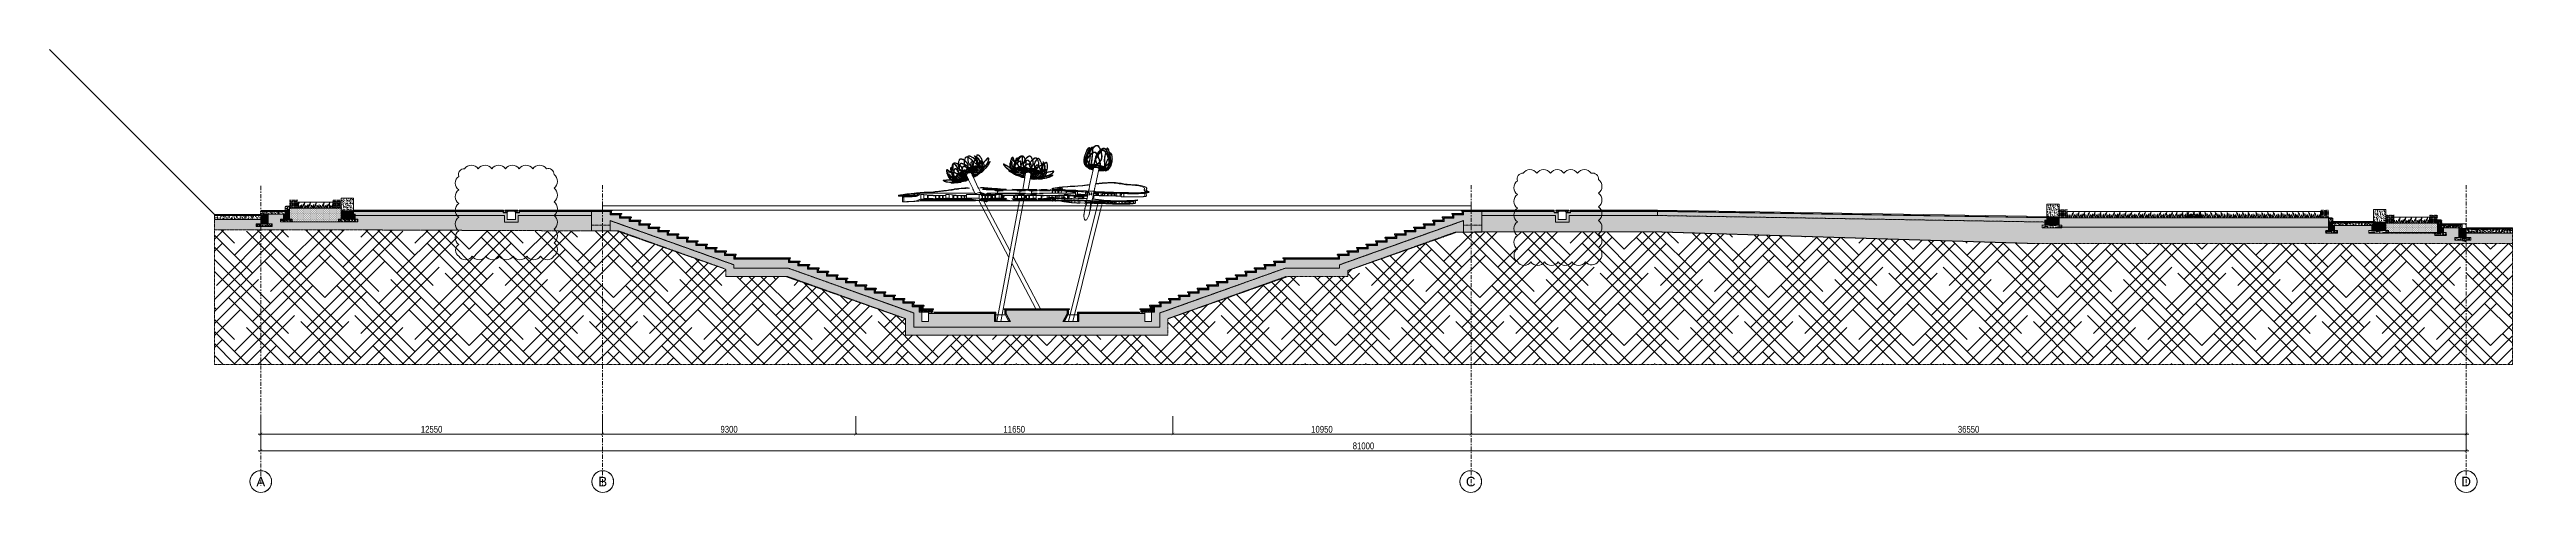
# Model space of a CAD drawing. Header units: millimetres. Extents: x 930469 to 1523124, y -120375 to 411163.
# Drawn here: x 1390159 to 1481133, y -17930 to -1655 of the extents above; entities that cross this region are included whole.
import ezdxf
from ezdxf.enums import TextEntityAlignment as Align
from ezdxf.xclip import XClip

# ---------------------------------------------------------------- set-up
doc = ezdxf.new("R2010")
doc.units = ezdxf.units.MM
doc.set_wipeout_variables(frame=1)
doc.linetypes.add('CENTER', pattern=[3, 1.5, -0.5, 0.5, -0.5])
doc.layers.get('0').update_dxf_attribs({"color": 8, "lineweight": 0})
doc.layers.get('Defpoints').update_dxf_attribs({"color": 8, "lineweight": 0})
for name, color, linetype, lineweight in [('$0$KT-Tuong', 8, 'Continuous', 0), ('$1$KT-Hatch', 8, 'Continuous', 0), ('A-DIM', 8, 'Continuous', 0), ('A-HATCH', 8, 'Continuous', 0), ('A-HOAN THIEN KHAC', 8, 'Continuous', 0), ('A-KY HIEU', 8, 'Continuous', 0), ('A-NET THAY', 8, 'Continuous', 0), ('A-THIET BI WC', 8, 'Continuous', 0), ('A-TRUC', 8, 'CENTER', 0), ('A1-DIM', 8, 'Continuous', 0), ('A1-HATCH', 8, 'Continuous', 0), ('A_COT VACH', 8, 'Continuous', 0), ('A_hoan thien', 8, 'Continuous', 0), ('cay', 8, 'Continuous', 0), ('COT VACH', 8, 'Continuous', 0), ('HACHT', 8, 'Continuous', 0), ('Hatch Via he', 8, 'Continuous', 0), ('hoan thien', 8, 'Continuous', 0), ('i_Cay xanh', 8, 'Continuous', 0), ('i_hatch', 8, 'Continuous', 0), ('xr', 8, 'Continuous', 0)]:
    doc.layers.add(name, color=color, linetype=linetype, lineweight=lineweight)
doc.styles.add('A1-arial', font='arial_1.ttf', dxfattribs={"width": 0.8})
doc.styles.add('uv-abc', font='uv-abc.shx', dxfattribs={"width": 0.85})
doc.dimstyles.new('CNC-Dim-100', dxfattribs={"dimscale": 0, "dimtxt": 250, "dimasz": 100, "dimexe": 1, "dimexo": 0, "dimgap": 50, "dimtad": 1, "dimdec": 0, "dimdsep": 46, "dimtxsty": 'uv-abc', "dimblk": 'ARCHTICK', "dimcen": 0.025, "dimdle": 100, "dimclrd": 1, "dimclre": 1, "dimclrt": 7, "dimadec": 0, "dimazin": 0, "dimtfac": 0.00072, "dimtdec": 0, "dimtix": 1, "dimtmove": 2, "dimatfit": 3, "dimfxl": 1, "dimtolj": 1, "dimarcsym": 0})
pattern_1 = [(0, (450761.453, 18476.955), (20, 20), [10, -30]), (90, (450766.453, 18471.955), (-20, 20), [10, -30])]
pattern_2 = [(50, (382032.3, -39047.4), (143.452037, -12.550427), [15, -165]), (355, (382032.3, -39047.4), (-27.750267, 150.438427), [12, -132]), (100.4514, (382044.25, -39048.45), (115.701876, 137.887908), [12.748038, -140.228422]), (46.1842, (382032.3, -39007.4), (213.44821, -33.103803), [22.5, -247.5]), (96.6356, (382050.08, -39010.16), (186.93254, 194.823574), [19.122058, -210.3426]), (351.1842, (382032.3, -39007.4), (186.93239, 194.82372), [18, -198]), (21, (382052.3, -39017.4), (119.38141, -80.523778), [15, -165]), (326, (382052.3, -39017.4), (48.663066, 145.03001), [12, -132]), (71.4514, (382062.24, -39024.11), (168.044526, 64.5061), [12.748038, -140.228422]), (37.5, (382032.295, -39047.4), (2.431971, 66.5787708), [0, -130.4, 0, -134, 0, -132.5]), (7.5, (382032.295, -39047.4), (52.6139075, 78.8823424), [0, -76.4, 0, -127.4, 0, -50.5]), (327.5, (381987.695, -39047.4), (106.7644872, -4.5109743), [0, -50, 0, -156, 0, -207]), (317.5, (381967.695, -39047.4), (116.637234, 20.0209965), [0, -65, 0, -103.6, 0, -147])]
pattern_3 = [(50, (382032.295, -184598.672), (35.8630091, -3.13760675), [3.75, -41.25]), (355, (382032.295, -184598.672), (-6.9375667, 37.6096067), [3, -33]), (100.4514, (382035.284, -184598.933), (28.9254691, 34.4719771), [3.1870095, -35.0571056]), (46.1842, (382032.295, -184588.67), (53.3620524, -8.2759507), [5.625, -61.875]), (96.6356, (382036.74, -184589.36), (46.7331353, 48.7058935), [4.7805144, -52.58565]), (351.1842, (382032.295, -184588.67), (46.7330973, 48.70593), [4.5, -49.5]), (21, (382037.295, -184591.172), (29.8453526, -20.1309445), [3.75, -41.25]), (326, (382037.295, -184591.172), (12.1657666, 36.2575023), [3, -33]), (71.4514, (382039.782, -184592.85), (42.0111314, 16.1265248), [3.1870095, -35.0571056]), (37.5, (382032.295, -184598.672), (0.60799277, 16.64469269), [0, -32.6, 0, -33.5, 0, -33.125]), (7.5, (382032.295, -184598.672), (13.15347687, 19.7205856), [0, -19.1, 0, -31.85, 0, -12.625]), (327.5, (382021.145, -184598.672), (26.69112181, -1.12774359), [0, -12.5, 0, -39, 0, -51.75]), (317.5, (382016.145, -184598.672), (29.15930847, 5.0052491), [0, -16.25, 0, -25.9, 0, -36.75])]
pattern_4 = [(45, (382032.295, -184598.672), (-8.83883476, 8.83883476), [])]

msp = doc.modelspace()

# ---------------------------------------------------------------- blocks, each defined once
blk = doc.blocks.new('Tag - Metric')
at = {"layer": 'xr'}
blk.add_lwpolyline([(0, 3.44), (-1.1, 3.26), (-2.06, 2.76), (-2.71, 2.12), (-3.13, 1.43), (-3.37, 0.73), (-3.44, 0), (-3.3, -0.99), (-2.83, -1.96), (-2.11, -2.72), (-1.16, -3.24), (0, -3.44), (1.28, -3.19), (2.29, -2.57), (2.96, -1.75), (3.33, -0.88), (3.44, 0), (3.34, 0.84), (3.08, 1.53), (2.65, 2.2), (1.84, 2.91), (1.07, 3.27), (0, 3.44)], close=True, dxfattribs=at)
blk.add_circle((0, 0), 3.44, dxfattribs=at)
at = {"layer": 'xr', "style": 'A1-arial', "flags": 8}
blk.add_attdef('1', text='', height=3, dxfattribs=at).set_placement((0, 0), align=Align.MIDDLE_CENTER)
blk = doc.blocks.new('_ArchTick')
at = {"const_width": 0.15}
blk.add_lwpolyline([(-0.5, -0.5), (0.5, 0.5)], dxfattribs=at)
blk = doc.blocks.new('*D30')
at = {"layer": 'A1-DIM', "ltscale": 3, "transparency": 16777216}
for p, q in [((1397918, -15133), (1397918, -15786)), ((1410468, -15133), (1410468, -15786)), ((1397818, -15785), (1410568, -15785))]:
    blk.add_line(p, q, dxfattribs=at)
at = {"layer": 'Defpoints', "ltscale": 3, "transparency": 16777216}
for p in [(1397918, -15133), (1410468, -15133), (1410468, -15785)]:
    blk.add_point(p, dxfattribs=at)
at = {"layer": 'A1-DIM', "ltscale": 3, "transparency": 16777216, "xscale": 100, "yscale": 100, "zscale": 100, "rotation": 180}
blk.add_blockref('_ArchTick', (1397918, -15785), dxfattribs=at)
at = {"layer": 'A1-DIM', "ltscale": 3, "transparency": 16777216, "xscale": 100, "yscale": 100, "zscale": 100}
blk.add_blockref('_ArchTick', (1410468, -15785), dxfattribs=at)
at = {"layer": 'A1-DIM', "ltscale": 3, "transparency": 16777216, "insert": (1404193, -15610), "char_height": 250, "attachment_point": 5, "style": 'uv-abc'}
blk.add_mtext('\\A1;12550', dxfattribs=at)
blk = doc.blocks.new('*D31')
at = {"layer": 'A1-DIM', "ltscale": 3, "transparency": 16777216}
for p, q in [((1410468, -15133), (1410468, -15786)), ((1419768, -15131), (1419768, -15786)), ((1410368, -15785), (1419868, -15785))]:
    blk.add_line(p, q, dxfattribs=at)
at = {"layer": 'Defpoints', "ltscale": 3, "transparency": 16777216}
for p in [(1410468, -15133), (1419768, -15131), (1419768, -15785)]:
    blk.add_point(p, dxfattribs=at)
at = {"layer": 'A1-DIM', "ltscale": 3, "transparency": 16777216, "xscale": 100, "yscale": 100, "zscale": 100, "rotation": 180}
blk.add_blockref('_ArchTick', (1410468, -15785), dxfattribs=at)
at = {"layer": 'A1-DIM', "ltscale": 3, "transparency": 16777216, "xscale": 100, "yscale": 100, "zscale": 100}
blk.add_blockref('_ArchTick', (1419768, -15785), dxfattribs=at)
at = {"layer": 'A1-DIM', "ltscale": 3, "transparency": 16777216, "insert": (1415118, -15610), "char_height": 250, "attachment_point": 5, "style": 'uv-abc'}
blk.add_mtext('\\A1;9300', dxfattribs=at)
blk = doc.blocks.new('*D32')
at = {"layer": 'A1-DIM', "ltscale": 3, "transparency": 16777216}
for p, q in [((1419768, -15131), (1419768, -15786)), ((1431418, -15130), (1431418, -15786)), ((1419668, -15785), (1431518, -15785))]:
    blk.add_line(p, q, dxfattribs=at)
at = {"layer": 'Defpoints', "ltscale": 3, "transparency": 16777216}
for p in [(1419768, -15131), (1431418, -15130), (1431418, -15785)]:
    blk.add_point(p, dxfattribs=at)
at = {"layer": 'A1-DIM', "ltscale": 3, "transparency": 16777216, "xscale": 100, "yscale": 100, "zscale": 100, "rotation": 180}
blk.add_blockref('_ArchTick', (1419768, -15785), dxfattribs=at)
at = {"layer": 'A1-DIM', "ltscale": 3, "transparency": 16777216, "xscale": 100, "yscale": 100, "zscale": 100}
blk.add_blockref('_ArchTick', (1431418, -15785), dxfattribs=at)
at = {"layer": 'A1-DIM', "ltscale": 3, "transparency": 16777216, "insert": (1425593, -15610), "char_height": 250, "attachment_point": 5, "style": 'uv-abc'}
blk.add_mtext('\\A1;11650', dxfattribs=at)
blk = doc.blocks.new('*D33')
at = {"layer": 'A1-DIM', "ltscale": 3, "transparency": 16777216}
for p, q in [((1431418, -15130), (1431418, -15786)), ((1442368, -15130), (1442368, -15786)), ((1431318, -15785), (1442468, -15785))]:
    blk.add_line(p, q, dxfattribs=at)
at = {"layer": 'Defpoints', "ltscale": 3, "transparency": 16777216}
for p in [(1431418, -15130), (1442368, -15130), (1442368, -15785)]:
    blk.add_point(p, dxfattribs=at)
at = {"layer": 'A1-DIM', "ltscale": 3, "transparency": 16777216, "xscale": 100, "yscale": 100, "zscale": 100, "rotation": 180}
blk.add_blockref('_ArchTick', (1431418, -15785), dxfattribs=at)
at = {"layer": 'A1-DIM', "ltscale": 3, "transparency": 16777216, "xscale": 100, "yscale": 100, "zscale": 100}
blk.add_blockref('_ArchTick', (1442368, -15785), dxfattribs=at)
at = {"layer": 'A1-DIM', "ltscale": 3, "transparency": 16777216, "insert": (1436893, -15610), "char_height": 250, "attachment_point": 5, "style": 'uv-abc'}
blk.add_mtext('\\A1;10950', dxfattribs=at)
blk = doc.blocks.new('*D34')
at = {"layer": 'A1-DIM', "ltscale": 3, "transparency": 16777216}
for p, q in [((1442368, -15130), (1442368, -15786)), ((1478918, -15130), (1478918, -15786)), ((1442268, -15785), (1479018, -15785))]:
    blk.add_line(p, q, dxfattribs=at)
at = {"layer": 'Defpoints', "ltscale": 3, "transparency": 16777216}
for p in [(1442368, -15130), (1478918, -15130), (1478918, -15785)]:
    blk.add_point(p, dxfattribs=at)
at = {"layer": 'A1-DIM', "ltscale": 3, "transparency": 16777216, "xscale": 100, "yscale": 100, "zscale": 100, "rotation": 180}
blk.add_blockref('_ArchTick', (1442368, -15785), dxfattribs=at)
at = {"layer": 'A1-DIM', "ltscale": 3, "transparency": 16777216, "xscale": 100, "yscale": 100, "zscale": 100}
blk.add_blockref('_ArchTick', (1478918, -15785), dxfattribs=at)
at = {"layer": 'A1-DIM', "ltscale": 3, "transparency": 16777216, "insert": (1460643, -15610), "char_height": 250, "attachment_point": 5, "style": 'uv-abc'}
blk.add_mtext('\\A1;36550', dxfattribs=at)
blk = doc.blocks.new('*D35')
at = {"layer": 'A1-DIM', "ltscale": 3, "transparency": 16777216}
for p, q in [((1397918, -15133), (1397918, -16396)), ((1478918, -15133), (1478918, -16396)), ((1397818, -16395), (1479018, -16395))]:
    blk.add_line(p, q, dxfattribs=at)
at = {"layer": 'Defpoints', "ltscale": 3, "transparency": 16777216}
for p in [(1397918, -15133), (1478918, -15133), (1478918, -16395)]:
    blk.add_point(p, dxfattribs=at)
at = {"layer": 'A1-DIM', "ltscale": 3, "transparency": 16777216, "xscale": 100, "yscale": 100, "zscale": 100, "rotation": 180}
blk.add_blockref('_ArchTick', (1397918, -16395), dxfattribs=at)
at = {"layer": 'A1-DIM', "ltscale": 3, "transparency": 16777216, "xscale": 100, "yscale": 100, "zscale": 100}
blk.add_blockref('_ArchTick', (1478918, -16395), dxfattribs=at)
at = {"layer": 'A1-DIM', "ltscale": 3, "transparency": 16777216, "insert": (1438418, -16220), "char_height": 250, "attachment_point": 5, "style": 'uv-abc'}
blk.add_mtext('\\A1;81000', dxfattribs=at)
blk = doc.blocks.new('co-cot-0860-01')
at = {"layer": 'xr', "ltscale": 10}
for points, knots in [([(22, 20), (22, 25), (23, 61), (28, 96), (33, 127)], [24.991807, 24.991807, 24.991807, 24.991807, 32.330722, 78.750219, 78.750219, 78.750219, 78.750219]), ([(33, 127), (41, 109), (57, 75), (69, 36), (70, 20)], [0, 0, 0, 0, 30.793887, 56.326002, 56.326002, 56.326002, 56.326002]), ([(94, 20), (94, 25), (95, 61), (100, 96), (105, 127)], [24.991807, 24.991807, 24.991807, 24.991807, 32.330722, 78.750219, 78.750219, 78.750219, 78.750219]), ([(105, 127), (113, 109), (129, 75), (141, 36), (141, 20)], [0, 0, 0, 0, 30.793887, 56.326002, 56.326002, 56.326002, 56.326002]), ([(166, 20), (163, 41), (159, 106), (201, 162), (231, 201)], [22.897425, 22.897425, 22.897425, 22.897425, 53.562226, 122.385185, 122.385185, 122.385185, 122.385185]), ([(231, 201), (220, 164), (204, 102), (221, 44), (231, 20)], [0, 0, 0, 0, 55.445229, 92.944784, 92.944784, 92.944784, 92.944784]), ([(254, 20), (254, 25), (256, 61), (261, 96), (265, 127)], [24.991807, 24.991807, 24.991807, 24.991807, 32.330722, 78.750219, 78.750219, 78.750219, 78.750219]), ([(265, 127), (274, 109), (289, 75), (302, 36), (302, 20)], [0, 0, 0, 0, 30.793887, 56.326002, 56.326002, 56.326002, 56.326002]), ([(332, 150), (331, 116), (330, 71), (346, 30), (350, 20)], [0, 0, 0, 0, 49.512922, 66.40933, 66.40933, 66.40933, 66.40933]), ([(366, 20), (363, 41), (358, 106), (401, 162), (430, 201)], [22.897425, 22.897425, 22.897425, 22.897425, 53.562226, 122.385185, 122.385185, 122.385185, 122.385185]), ([(430, 201), (420, 164), (403, 102), (421, 44), (431, 20)], [0, 0, 0, 0, 55.445229, 92.944784, 92.944784, 92.944784, 92.944784]), ([(454, 20), (454, 25), (455, 61), (460, 96), (465, 127)], [24.991807, 24.991807, 24.991807, 24.991807, 32.330722, 78.750219, 78.750219, 78.750219, 78.750219]), ([(465, 127), (473, 109), (489, 75), (501, 36), (502, 20)], [0, 0, 0, 0, 30.793887, 56.326002, 56.326002, 56.326002, 56.326002]), ([(534, 150), (533, 116), (532, 71), (548, 30), (552, 20)], [0, 0, 0, 0, 49.512922, 66.40933, 66.40933, 66.40933, 66.40933]), ([(568, 20), (565, 41), (560, 106), (603, 162), (632, 201)], [22.897425, 22.897425, 22.897425, 22.897425, 53.562226, 122.385185, 122.385185, 122.385185, 122.385185]), ([(632, 201), (622, 164), (605, 102), (623, 44), (633, 20)], [0, 0, 0, 0, 55.445229, 92.944784, 92.944784, 92.944784, 92.944784]), ([(656, 20), (656, 25), (657, 61), (662, 96), (667, 127)], [24.991807, 24.991807, 24.991807, 24.991807, 32.330722, 78.750219, 78.750219, 78.750219, 78.750219]), ([(667, 127), (675, 109), (691, 75), (703, 36), (704, 20)], [0, 0, 0, 0, 30.793887, 56.326002, 56.326002, 56.326002, 56.326002]), ([(728, 20), (725, 41), (721, 106), (763, 162), (793, 201)], [22.897425, 22.897425, 22.897425, 22.897425, 53.562226, 122.385185, 122.385185, 122.385185, 122.385185]), ([(793, 201), (783, 164), (766, 102), (783, 44), (793, 20)], [0, 0, 0, 0, 55.445229, 92.944784, 92.944784, 92.944784, 92.944784]), ([(816, 20), (816, 25), (818, 61), (823, 96), (827, 127)], [24.991807, 24.991807, 24.991807, 24.991807, 32.330722, 78.750219, 78.750219, 78.750219, 78.750219]), ([(827, 127), (836, 109), (851, 75), (864, 36), (864, 20)], [0, 0, 0, 0, 30.793887, 56.326002, 56.326002, 56.326002, 56.326002]), ([(894, 150), (893, 116), (892, 71), (908, 30), (912, 20)], [0, 0, 0, 0, 49.512922, 66.40933, 66.40933, 66.40933, 66.40933]), ([(928, 20), (925, 41), (921, 106), (963, 162), (992, 201)], [22.897425, 22.897425, 22.897425, 22.897425, 53.562226, 122.385185, 122.385185, 122.385185, 122.385185]), ([(992, 201), (982, 164), (965, 102), (983, 44), (993, 20)], [0, 0, 0, 0, 55.445229, 92.944784, 92.944784, 92.944784, 92.944784]), ([(1016, 20), (1016, 25), (1017, 61), (1023, 96), (1027, 127)], [24.991807, 24.991807, 24.991807, 24.991807, 32.330722, 78.750219, 78.750219, 78.750219, 78.750219]), ([(1027, 127), (1035, 109), (1051, 75), (1063, 36), (1064, 20)], [0, 0, 0, 0, 30.793887, 56.326002, 56.326002, 56.326002, 56.326002]), ([(1096, 150), (1095, 116), (1094, 71), (1110, 30), (1114, 20)], [0, 0, 0, 0, 49.512922, 66.40933, 66.40933, 66.40933, 66.40933]), ([(1130, 20), (1127, 41), (1123, 106), (1165, 162), (1194, 201)], [22.897425, 22.897425, 22.897425, 22.897425, 53.562226, 122.385185, 122.385185, 122.385185, 122.385185]), ([(1194, 201), (1184, 164), (1167, 102), (1185, 44), (1195, 20)], [0, 0, 0, 0, 55.445229, 92.944784, 92.944784, 92.944784, 92.944784]), ([(1218, 20), (1218, 25), (1220, 61), (1225, 96), (1229, 127)], [24.991807, 24.991807, 24.991807, 24.991807, 32.330722, 78.750219, 78.750219, 78.750219, 78.750219]), ([(1229, 127), (1237, 109), (1253, 75), (1265, 36), (1266, 20)], [0, 0, 0, 0, 30.793887, 56.326002, 56.326002, 56.326002, 56.326002]), ([(1298, 150), (1297, 116), (1296, 71), (1312, 30), (1316, 20)], [0, 0, 0, 0, 49.512922, 66.40933, 66.40933, 66.40933, 66.40933]), ([(1332, 20), (1329, 41), (1325, 106), (1367, 162), (1396, 201)], [22.897425, 22.897425, 22.897425, 22.897425, 53.562226, 122.385185, 122.385185, 122.385185, 122.385185]), ([(1396, 201), (1386, 164), (1369, 102), (1387, 44), (1397, 20)], [0, 0, 0, 0, 55.445229, 92.944784, 92.944784, 92.944784, 92.944784]), ([(1420, 20), (1420, 25), (1422, 61), (1427, 96), (1431, 127)], [24.991807, 24.991807, 24.991807, 24.991807, 32.330722, 78.750219, 78.750219, 78.750219, 78.750219]), ([(1431, 127), (1439, 109), (1455, 75), (1468, 36), (1468, 20)], [0, 0, 0, 0, 30.793887, 56.326002, 56.326002, 56.326002, 56.326002]), ([(1498, 150), (1497, 116), (1496, 71), (1511, 30), (1516, 20)], [0, 0, 0, 0, 49.512922, 66.40933, 66.40933, 66.40933, 66.40933]), ([(1534, 20), (1534, 25), (1535, 61), (1540, 96), (1545, 127)], [24.991807, 24.991807, 24.991807, 24.991807, 32.330722, 78.750219, 78.750219, 78.750219, 78.750219]), ([(1545, 127), (1553, 109), (1569, 75), (1581, 36), (1582, 20)], [0, 0, 0, 0, 30.793887, 56.326002, 56.326002, 56.326002, 56.326002]), ([(1607, 20), (1603, 41), (1599, 106), (1641, 162), (1671, 201)], [22.897425, 22.897425, 22.897425, 22.897425, 53.562226, 122.385185, 122.385185, 122.385185, 122.385185]), ([(1671, 201), (1661, 164), (1644, 102), (1661, 44), (1671, 20)], [0, 0, 0, 0, 55.445229, 92.944784, 92.944784, 92.944784, 92.944784]), ([(1694, 20), (1694, 25), (1696, 61), (1701, 96), (1705, 127)], [24.991807, 24.991807, 24.991807, 24.991807, 32.330722, 78.750219, 78.750219, 78.750219, 78.750219]), ([(1705, 127), (1714, 109), (1729, 75), (1742, 36), (1742, 20)], [0, 0, 0, 0, 30.793887, 56.326002, 56.326002, 56.326002, 56.326002]), ([(1772, 150), (1771, 116), (1770, 71), (1786, 30), (1790, 20)], [0, 0, 0, 0, 49.512922, 66.40933, 66.40933, 66.40933, 66.40933]), ([(1806, 20), (1803, 41), (1799, 106), (1841, 162), (1870, 201)], [22.897425, 22.897425, 22.897425, 22.897425, 53.562226, 122.385185, 122.385185, 122.385185, 122.385185]), ([(1870, 201), (1860, 164), (1843, 102), (1861, 44), (1871, 20)], [0, 0, 0, 0, 55.445229, 92.944784, 92.944784, 92.944784, 92.944784]), ([(1894, 20), (1894, 25), (1896, 61), (1901, 96), (1905, 127)], [24.991807, 24.991807, 24.991807, 24.991807, 32.330722, 78.750219, 78.750219, 78.750219, 78.750219]), ([(1905, 127), (1913, 109), (1929, 75), (1942, 36), (1942, 20)], [0, 0, 0, 0, 30.793887, 56.326002, 56.326002, 56.326002, 56.326002]), ([(1974, 150), (1973, 116), (1972, 71), (1988, 30), (1992, 20)], [0, 0, 0, 0, 49.512922, 66.40933, 66.40933, 66.40933, 66.40933]), ([(2008, 20), (2005, 41), (2001, 106), (2043, 162), (2072, 201)], [22.897425, 22.897425, 22.897425, 22.897425, 53.562226, 122.385185, 122.385185, 122.385185, 122.385185]), ([(2072, 201), (2062, 164), (2045, 102), (2063, 44), (2073, 20)], [0, 0, 0, 0, 55.445229, 92.944784, 92.944784, 92.944784, 92.944784]), ([(2096, 20), (2096, 25), (2098, 61), (2103, 96), (2107, 127)], [24.991807, 24.991807, 24.991807, 24.991807, 32.330722, 78.750219, 78.750219, 78.750219, 78.750219]), ([(2107, 127), (2115, 109), (2131, 75), (2144, 36), (2144, 20)], [0, 0, 0, 0, 30.793887, 56.326002, 56.326002, 56.326002, 56.326002]), ([(2176, 150), (2175, 116), (2174, 71), (2190, 30), (2194, 20)], [0, 0, 0, 0, 49.512922, 66.40933, 66.40933, 66.40933, 66.40933]), ([(2210, 20), (2207, 41), (2203, 106), (2245, 162), (2274, 201)], [22.897425, 22.897425, 22.897425, 22.897425, 53.562226, 122.385185, 122.385185, 122.385185, 122.385185]), ([(2274, 201), (2264, 164), (2248, 102), (2265, 44), (2275, 20)], [0, 0, 0, 0, 55.445229, 92.944784, 92.944784, 92.944784, 92.944784]), ([(2298, 20), (2298, 25), (2300, 61), (2305, 96), (2309, 127)], [24.991807, 24.991807, 24.991807, 24.991807, 32.330722, 78.750219, 78.750219, 78.750219, 78.750219]), ([(2309, 127), (2317, 109), (2333, 75), (2346, 36), (2346, 20)], [0, 0, 0, 0, 30.793887, 56.326002, 56.326002, 56.326002, 56.326002]), ([(2376, 150), (2375, 116), (2374, 71), (2389, 30), (2394, 20)], [0, 0, 0, 0, 49.512922, 66.40933, 66.40933, 66.40933, 66.40933]), ([(2412, 20), (2412, 25), (2414, 61), (2419, 96), (2423, 127)], [24.991807, 24.991807, 24.991807, 24.991807, 32.330722, 78.750219, 78.750219, 78.750219, 78.750219]), ([(2423, 127), (2431, 109), (2447, 75), (2460, 36), (2460, 20)], [0, 0, 0, 0, 30.793887, 56.326002, 56.326002, 56.326002, 56.326002]), ([(2485, 20), (2481, 41), (2477, 106), (2519, 162), (2549, 201)], [22.897425, 22.897425, 22.897425, 22.897425, 53.562226, 122.385185, 122.385185, 122.385185, 122.385185]), ([(2549, 201), (2539, 164), (2522, 102), (2540, 44), (2549, 20)], [0, 0, 0, 0, 55.445229, 92.944784, 92.944784, 92.944784, 92.944784]), ([(2572, 20), (2572, 25), (2574, 61), (2579, 96), (2583, 127)], [24.991807, 24.991807, 24.991807, 24.991807, 32.330722, 78.750219, 78.750219, 78.750219, 78.750219]), ([(2583, 127), (2592, 109), (2607, 75), (2620, 36), (2620, 20)], [0, 0, 0, 0, 30.793887, 56.326002, 56.326002, 56.326002, 56.326002]), ([(2650, 150), (2649, 116), (2648, 71), (2664, 30), (2669, 20)], [0, 0, 0, 0, 49.512922, 66.40933, 66.40933, 66.40933, 66.40933]), ([(2684, 20), (2681, 41), (2677, 106), (2719, 162), (2748, 201)], [22.897425, 22.897425, 22.897425, 22.897425, 53.562226, 122.385185, 122.385185, 122.385185, 122.385185]), ([(2748, 201), (2738, 164), (2722, 102), (2739, 44), (2749, 20)], [0, 0, 0, 0, 55.445229, 92.944784, 92.944784, 92.944784, 92.944784]), ([(2772, 20), (2772, 25), (2774, 61), (2779, 96), (2783, 127)], [24.991807, 24.991807, 24.991807, 24.991807, 32.330722, 78.750219, 78.750219, 78.750219, 78.750219]), ([(2783, 127), (2791, 109), (2807, 75), (2820, 36), (2820, 20)], [0, 0, 0, 0, 30.793887, 56.326002, 56.326002, 56.326002, 56.326002]), ([(2852, 150), (2851, 116), (2850, 71), (2866, 30), (2871, 20)], [0, 0, 0, 0, 49.512922, 66.40933, 66.40933, 66.40933, 66.40933]), ([(2886, 20), (2883, 41), (2879, 106), (2921, 162), (2950, 201)], [22.897425, 22.897425, 22.897425, 22.897425, 53.562226, 122.385185, 122.385185, 122.385185, 122.385185]), ([(2950, 201), (2940, 164), (2924, 102), (2941, 44), (2951, 20)], [0, 0, 0, 0, 55.445229, 92.944784, 92.944784, 92.944784, 92.944784]), ([(2974, 20), (2974, 25), (2976, 61), (2981, 96), (2985, 127)], [24.991807, 24.991807, 24.991807, 24.991807, 32.330722, 78.750219, 78.750219, 78.750219, 78.750219]), ([(2985, 127), (2993, 109), (3009, 75), (3022, 36), (3022, 20)], [0, 0, 0, 0, 30.793887, 56.326002, 56.326002, 56.326002, 56.326002]), ([(3054, 150), (3053, 116), (3052, 71), (3068, 30), (3073, 20)], [0, 0, 0, 0, 49.512922, 66.40933, 66.40933, 66.40933, 66.40933]), ([(3107, 20), (3107, 25), (3109, 61), (3114, 96), (3118, 127)], [24.991807, 24.991807, 24.991807, 24.991807, 32.330722, 78.750219, 78.750219, 78.750219, 78.750219]), ([(3118, 127), (3127, 109), (3142, 75), (3155, 36), (3155, 20)], [0, 0, 0, 0, 30.793887, 56.326002, 56.326002, 56.326002, 56.326002]), ([(3188, 150), (3187, 116), (3185, 71), (3201, 30), (3206, 20)], [0, 0, 0, 0, 49.512922, 66.40933, 66.40933, 66.40933, 66.40933]), ([(3222, 20), (3218, 41), (3214, 106), (3256, 162), (3286, 201)], [22.897425, 22.897425, 22.897425, 22.897425, 53.562226, 122.385185, 122.385185, 122.385185, 122.385185]), ([(3286, 201), (3276, 164), (3259, 102), (3277, 44), (3286, 20)], [0, 0, 0, 0, 55.445229, 92.944784, 92.944784, 92.944784, 92.944784]), ([(3309, 20), (3309, 25), (3311, 61), (3316, 96), (3320, 127)], [24.991807, 24.991807, 24.991807, 24.991807, 32.330722, 78.750219, 78.750219, 78.750219, 78.750219]), ([(3320, 127), (3329, 109), (3344, 75), (3357, 36), (3357, 20)], [0, 0, 0, 0, 30.793887, 56.326002, 56.326002, 56.326002, 56.326002]), ([(3390, 150), (3389, 116), (3387, 71), (3403, 30), (3408, 20)], [0, 0, 0, 0, 49.512922, 66.40933, 66.40933, 66.40933, 66.40933]), ([(3434, 20), (3431, 41), (3427, 106), (3469, 162), (3499, 201)], [22.897425, 22.897425, 22.897425, 22.897425, 53.562226, 122.385185, 122.385185, 122.385185, 122.385185]), ([(3499, 201), (3489, 164), (3472, 102), (3489, 44), (3499, 20)], [0, 0, 0, 0, 55.445229, 92.944784, 92.944784, 92.944784, 92.944784]), ([(3522, 20), (3522, 25), (3524, 61), (3529, 96), (3533, 127)], [24.991807, 24.991807, 24.991807, 24.991807, 32.330722, 78.750219, 78.750219, 78.750219, 78.750219]), ([(3533, 127), (3542, 109), (3557, 75), (3570, 36), (3570, 20)], [0, 0, 0, 0, 30.793887, 56.326002, 56.326002, 56.326002, 56.326002]), ([(3603, 150), (3601, 116), (3600, 71), (3616, 30), (3621, 20)], [0, 0, 0, 0, 49.512922, 66.40933, 66.40933, 66.40933, 66.40933]), ([(3636, 20), (3633, 41), (3629, 106), (3671, 162), (3701, 201)], [22.897425, 22.897425, 22.897425, 22.897425, 53.562226, 122.385185, 122.385185, 122.385185, 122.385185]), ([(3701, 201), (3691, 164), (3674, 102), (3691, 44), (3701, 20)], [0, 0, 0, 0, 55.445229, 92.944784, 92.944784, 92.944784, 92.944784]), ([(3724, 20), (3724, 25), (3726, 61), (3731, 96), (3735, 127)], [24.991807, 24.991807, 24.991807, 24.991807, 32.330722, 78.750219, 78.750219, 78.750219, 78.750219]), ([(3735, 127), (3744, 109), (3759, 75), (3772, 36), (3772, 20)], [0, 0, 0, 0, 30.793887, 56.326002, 56.326002, 56.326002, 56.326002]), ([(3797, 20), (3794, 41), (3789, 106), (3832, 162), (3861, 201)], [22.897425, 22.897425, 22.897425, 22.897425, 53.562226, 122.385185, 122.385185, 122.385185, 122.385185]), ([(3861, 201), (3851, 164), (3834, 102), (3852, 44), (3861, 20)], [0, 0, 0, 0, 55.445229, 92.944784, 92.944784, 92.944784, 92.944784]), ([(3884, 20), (3885, 25), (3886, 61), (3891, 96), (3896, 127)], [24.991807, 24.991807, 24.991807, 24.991807, 32.330722, 78.750219, 78.750219, 78.750219, 78.750219]), ([(3896, 127), (3904, 109), (3919, 75), (3932, 36), (3932, 20)], [0, 0, 0, 0, 30.793887, 56.326002, 56.326002, 56.326002, 56.326002]), ([(3963, 150), (3962, 116), (3960, 71), (3976, 30), (3981, 20)], [0, 0, 0, 0, 49.512922, 66.40933, 66.40933, 66.40933, 66.40933]), ([(3997, 20), (3993, 41), (3989, 106), (4031, 162), (4061, 201)], [22.897425, 22.897425, 22.897425, 22.897425, 53.562226, 122.385185, 122.385185, 122.385185, 122.385185]), ([(4061, 201), (4051, 164), (4034, 102), (4051, 44), (4061, 20)], [0, 0, 0, 0, 55.445229, 92.944784, 92.944784, 92.944784, 92.944784]), ([(4084, 20), (4084, 25), (4086, 61), (4091, 96), (4095, 127)], [24.991807, 24.991807, 24.991807, 24.991807, 32.330722, 78.750219, 78.750219, 78.750219, 78.750219]), ([(4095, 127), (4104, 109), (4119, 75), (4132, 36), (4132, 20)], [0, 0, 0, 0, 30.793887, 56.326002, 56.326002, 56.326002, 56.326002]), ([(4165, 150), (4164, 116), (4162, 71), (4178, 30), (4183, 20)], [0, 0, 0, 0, 49.512922, 66.40933, 66.40933, 66.40933, 66.40933]), ([(4199, 20), (4195, 41), (4191, 106), (4233, 162), (4263, 201)], [22.897425, 22.897425, 22.897425, 22.897425, 53.562226, 122.385185, 122.385185, 122.385185, 122.385185]), ([(4263, 201), (4253, 164), (4236, 102), (4253, 44), (4263, 20)], [0, 0, 0, 0, 55.445229, 92.944784, 92.944784, 92.944784, 92.944784]), ([(4286, 20), (4286, 25), (4288, 61), (4293, 96), (4297, 127)], [24.991807, 24.991807, 24.991807, 24.991807, 32.330722, 78.750219, 78.750219, 78.750219, 78.750219]), ([(4297, 127), (4306, 109), (4321, 75), (4334, 36), (4334, 20)], [0, 0, 0, 0, 30.793887, 56.326002, 56.326002, 56.326002, 56.326002]), ([(4367, 150), (4366, 116), (4364, 71), (4380, 30), (4385, 20)], [0, 0, 0, 0, 49.512922, 66.40933, 66.40933, 66.40933, 66.40933]), ([(4401, 20), (4397, 41), (4393, 106), (4435, 162), (4465, 201)], [22.897425, 22.897425, 22.897425, 22.897425, 53.562226, 122.385185, 122.385185, 122.385185, 122.385185]), ([(4465, 201), (4455, 164), (4438, 102), (4456, 44), (4465, 20)], [0, 0, 0, 0, 55.445229, 92.944784, 92.944784, 92.944784, 92.944784]), ([(4488, 20), (4488, 25), (4490, 61), (4495, 96), (4499, 127)], [24.991807, 24.991807, 24.991807, 24.991807, 32.330722, 78.750219, 78.750219, 78.750219, 78.750219]), ([(4499, 127), (4508, 109), (4523, 75), (4536, 36), (4536, 20)], [0, 0, 0, 0, 30.793887, 56.326002, 56.326002, 56.326002, 56.326002]), ([(4566, 150), (4565, 116), (4564, 71), (4580, 30), (4584, 20)], [0, 0, 0, 0, 49.512922, 66.40933, 66.40933, 66.40933, 66.40933]), ([(4602, 20), (4602, 25), (4604, 61), (4609, 96), (4613, 127)], [24.991807, 24.991807, 24.991807, 24.991807, 32.330722, 78.750219, 78.750219, 78.750219, 78.750219]), ([(4613, 127), (4622, 109), (4637, 75), (4650, 36), (4650, 20)], [0, 0, 0, 0, 30.793887, 56.326002, 56.326002, 56.326002, 56.326002])]:
    blk.add_open_spline(points, degree=3, knots=knots, dxfattribs=at)
for points in [[(312, 20), (303, 60), (318, 105), (332, 150)], [(514, 20), (505, 60), (520, 105), (534, 150)], [(874, 20), (865, 60), (880, 105), (894, 150)], [(1076, 20), (1067, 60), (1082, 105), (1096, 150)], [(1278, 20), (1269, 60), (1284, 105), (1298, 150)], [(1478, 20), (1469, 60), (1484, 105), (1498, 150)], [(1753, 20), (1744, 60), (1758, 105), (1772, 150)], [(1955, 20), (1946, 60), (1960, 105), (1974, 150)], [(2157, 20), (2148, 60), (2162, 105), (2176, 150)], [(2356, 20), (2347, 60), (2362, 105), (2376, 150)], [(2631, 20), (2622, 60), (2636, 105), (2650, 150)], [(2833, 20), (2824, 60), (2838, 105), (2852, 150)], [(3035, 20), (3026, 60), (3040, 105), (3054, 150)], [(3168, 20), (3159, 60), (3173, 105), (3188, 150)], [(3370, 20), (3361, 60), (3375, 105), (3390, 150)], [(3583, 20), (3574, 60), (3588, 105), (3603, 150)], [(3943, 20), (3934, 60), (3948, 105), (3963, 150)], [(4145, 20), (4136, 60), (4150, 105), (4165, 150)], [(4347, 20), (4338, 60), (4352, 105), (4367, 150)], [(4547, 20), (4538, 60), (4552, 105), (4566, 150)]]:
    blk.add_open_spline(points, degree=3, dxfattribs=at)
blk = doc.blocks.new('fgholol')
at = {"layer": 'A-NET THAY', "ltscale": 3}
for p, q in [((1046215, 33675), (1046200, 33644)), ((1046213, 33639), (1046228, 33670)), ((1046231, 33704), (1046215, 33675)), ((1046228, 33670), (1046244, 33698)), ((1046248, 33731), (1046231, 33704)), ((1046244, 33698), (1046260, 33724)), ((1046257, 33744), (1046248, 33731)), ((1046266, 33755), (1046257, 33744)), ((1046260, 33724), (1046269, 33737)), ((1046274, 33765), (1046266, 33755)), ((1046269, 33737), (1046277, 33748)), ((1046273, 33658), (1046286, 33679)), ((1046281, 33773), (1046274, 33765)), ((1046277, 33748), (1046285, 33757)), ((1046288, 33780), (1046281, 33773)), ((1046285, 33757), (1046292, 33765)), ((1046286, 33679), (1046305, 33706)), ((1046300, 33673), (1046286, 33652)), ((1046294, 33785), (1046288, 33780)), ((1046292, 33765), (1046298, 33771)), ((1046300, 33789), (1046294, 33785)), ((1046298, 33771), (1046304, 33776)), ((1046304, 33791), (1046300, 33789)), ((1046318, 33699), (1046300, 33673)), ((1046310, 33793), (1046304, 33791)), ((1046304, 33776), (1046309, 33779)), ((1046305, 33706), (1046319, 33723)), ((1046310, 33780), (1046307, 33779)), ((1046309, 33779), (1046311, 33780)), ((1046315, 33794), (1046310, 33793)), ((1046311, 33780), (1046310, 33780)), ((1046313, 33781), (1046311, 33784)), ((1046313, 33780), (1046311, 33780)), ((1046314, 33780), (1046313, 33781)), ((1046314, 33780), (1046313, 33780)), ((1046315, 33777), (1046314, 33780)), ((1046318, 33794), (1046315, 33794)), ((1046316, 33771), (1046315, 33777)), ((1046317, 33764), (1046316, 33771)), ((1046317, 33756), (1046317, 33764)), ((1046318, 33736), (1046317, 33756)), ((1046321, 33793), (1046318, 33794)), ((1046319, 33723), (1046318, 33736)), ((1046321, 33702), (1046318, 33699)), ((1046319, 33721), (1046319, 33723)), ((1046320, 33715), (1046319, 33721)), ((1046320, 33710), (1046320, 33715)), ((1046321, 33702), (1046320, 33710)), ((1046325, 33788), (1046321, 33793)), ((1046322, 33691), (1046321, 33702)), ((1046325, 33666), (1046322, 33691)), ((1046328, 33785), (1046325, 33788)), ((1046326, 33654), (1046325, 33666)), ((1046329, 33780), (1046328, 33785)), ((1046330, 33774), (1046329, 33780)), ((1046331, 33767), (1046330, 33774)), ((1046332, 33758), (1046331, 33767)), ((1046333, 33739), (1046332, 33758)), ((1046333, 33738), (1046346, 33753)), ((1046333, 33738), (1046333, 33739)), ((1046333, 33737), (1046333, 33738)), ((1046333, 33731), (1046333, 33737)), ((1046334, 33727), (1046333, 33731)), ((1046334, 33718), (1046334, 33727)), ((1046338, 33723), (1046334, 33718)), ((1046336, 33694), (1046334, 33718)), ((1046334, 33718), (1046334, 33718)), ((1046339, 33671), (1046336, 33694)), ((1046358, 33745), (1046338, 33723)), ((1046350, 33686), (1046339, 33671)), ((1046339, 33669), (1046339, 33671)), ((1046339, 33668), (1046339, 33669)), ((1046341, 33656), (1046339, 33668)), ((1046366, 33679), (1046342, 33647)), ((1046346, 33753), (1046367, 33773)), ((1046377, 33718), (1046350, 33686)), ((1046379, 33764), (1046358, 33745)), ((1046393, 33710), (1046366, 33679)), ((1046367, 33773), (1046378, 33782)), ((1046406, 33749), (1046377, 33718)), ((1046382, 33785), (1046378, 33782)), ((1046389, 33773), (1046379, 33764)), ((1046382, 33785), (1046393, 33792)), ((1046389, 33773), (1046395, 33777)), ((1046393, 33792), (1046402, 33798)), ((1046421, 33740), (1046393, 33710)), ((1046395, 33777), (1046404, 33782)), ((1046402, 33798), (1046411, 33802)), ((1046404, 33782), (1046412, 33786)), ((1046434, 33777), (1046406, 33749)), ((1046411, 33802), (1046419, 33804)), ((1046412, 33786), (1046418, 33788)), ((1046418, 33788), (1046424, 33788)), ((1046419, 33804), (1046426, 33805)), ((1046436, 33755), (1046421, 33740)), ((1046424, 33788), (1046429, 33788)), ((1046429, 33683), (1046425, 33648)), ((1046426, 33805), (1046433, 33804)), ((1046429, 33788), (1046432, 33786)), ((1046433, 33716), (1046429, 33683)), ((1046432, 33786), (1046435, 33782)), ((1046432, 33786), (1046434, 33782)), ((1046432, 33786), (1046432, 33786)), ((1046433, 33804), (1046438, 33801)), ((1046434, 33732), (1046433, 33716)), ((1046434, 33782), (1046435, 33777)), ((1046435, 33777), (1046434, 33777)), ((1046436, 33746), (1046434, 33732)), ((1046437, 33779), (1046435, 33777)), ((1046437, 33757), (1046436, 33755)), ((1046436, 33755), (1046436, 33746)), ((1046443, 33785), (1046437, 33779)), ((1046437, 33779), (1046437, 33779)), ((1046440, 33759), (1046437, 33757)), ((1046438, 33801), (1046442, 33797)), ((1046445, 33765), (1046440, 33759)), ((1046444, 33683), (1046441, 33647)), ((1046446, 33792), (1046442, 33797)), ((1046448, 33789), (1046443, 33785)), ((1046448, 33716), (1046444, 33683)), ((1046447, 33767), (1046445, 33765)), ((1046446, 33792), (1046448, 33789)), ((1046449, 33768), (1046447, 33767)), ((1046464, 33803), (1046448, 33789)), ((1046450, 33732), (1046448, 33716)), ((1046452, 33770), (1046449, 33768)), ((1046451, 33746), (1046450, 33732)), ((1046452, 33759), (1046451, 33746)), ((1046478, 33793), (1046452, 33770)), ((1046452, 33770), (1046452, 33770)), ((1046452, 33770), (1046452, 33759)), ((1046493, 33827), (1046464, 33803)), ((1046506, 33816), (1046478, 33793)), ((1046509, 33838), (1046493, 33827)), ((1046521, 33827), (1046506, 33816)), ((1046524, 33847), (1046509, 33838)), ((1046535, 33836), (1046521, 33827)), ((1046539, 33855), (1046524, 33847)), ((1046549, 33843), (1046535, 33836)), ((1046553, 33861), (1046539, 33855)), ((1046561, 33848), (1046549, 33843)), ((1046566, 33866), (1046553, 33861)), ((1046572, 33852), (1046561, 33848)), ((1046579, 33869), (1046566, 33866)), ((1046582, 33854), (1046572, 33852)), ((1046592, 33870), (1046579, 33869)), ((1046591, 33856), (1046582, 33854)), ((1046600, 33856), (1046591, 33856)), ((1046604, 33871), (1046592, 33870)), ((1046608, 33855), (1046600, 33856)), ((1046615, 33869), (1046604, 33871)), ((1046616, 33853), (1046608, 33855)), ((1046626, 33866), (1046615, 33869)), ((1046624, 33849), (1046616, 33853)), ((1046632, 33844), (1046624, 33849)), ((1046636, 33862), (1046626, 33866)), ((1046640, 33838), (1046632, 33844)), ((1046646, 33856), (1046636, 33862)), ((1046647, 33830), (1046640, 33838)), ((1046655, 33848), (1046646, 33856)), ((1046655, 33820), (1046647, 33830)), ((1046663, 33840), (1046655, 33848)), ((1046663, 33808), (1046655, 33820)), ((1046671, 33829), (1046663, 33840)), ((1046677, 33783), (1046663, 33808)), ((1046680, 33816), (1046671, 33829)), ((1046691, 33755), (1046677, 33783)), ((1046694, 33791), (1046680, 33816)), ((1046704, 33678), (1046681, 33654)), ((1046704, 33725), (1046691, 33755)), ((1046708, 33762), (1046694, 33791)), ((1046718, 33667), (1046695, 33643)), ((1046717, 33693), (1046704, 33725)), ((1046718, 33690), (1046704, 33678)), ((1046722, 33732), (1046708, 33762)), ((1046718, 33690), (1046717, 33693)), ((1046720, 33692), (1046718, 33690)), ((1046724, 33673), (1046718, 33667)), ((1046727, 33699), (1046720, 33692)), ((1046733, 33704), (1046722, 33732)), ((1046726, 33675), (1046724, 33673)), ((1046726, 33668), (1046724, 33673)), ((1046734, 33682), (1046726, 33675)), ((1046729, 33659), (1046726, 33668)), ((1046728, 33700), (1046727, 33699)), ((1046727, 33699), (1046727, 33699)), ((1046733, 33704), (1046728, 33700)), ((1046751, 33720), (1046733, 33704)), ((1046739, 33687), (1046734, 33682)), ((1046741, 33689), (1046739, 33687)), ((1046744, 33673), (1046739, 33687)), ((1046764, 33709), (1046741, 33689)), ((1046746, 33667), (1046744, 33673)), ((1046746, 33667), (1046750, 33671)), ((1046747, 33666), (1046746, 33667)), ((1046747, 33665), (1046747, 33666)), ((1046749, 33657), (1046747, 33665)), ((1046750, 33671), (1046762, 33681)), ((1046774, 33738), (1046751, 33720)), ((1046762, 33681), (1046773, 33689)), ((1046763, 33659), (1046773, 33668)), ((1046787, 33726), (1046764, 33709)), ((1046773, 33689), (1046785, 33696)), ((1046773, 33668), (1046783, 33675)), ((1046786, 33747), (1046774, 33738)), ((1046783, 33675), (1046792, 33680)), ((1046785, 33696), (1046796, 33700)), ((1046798, 33754), (1046786, 33747)), ((1046798, 33734), (1046787, 33726)), ((1046792, 33680), (1046801, 33684)), ((1046796, 33700), (1046808, 33702)), ((1046809, 33759), (1046798, 33754)), ((1046809, 33741), (1046798, 33734)), ((1046801, 33684), (1046810, 33686)), ((1046808, 33702), (1046820, 33703)), ((1046820, 33763), (1046809, 33759)), ((1046819, 33745), (1046809, 33741)), ((1046810, 33686), (1046819, 33686)), ((1046829, 33749), (1046819, 33745)), ((1046819, 33686), (1046827, 33685)), ((1046831, 33765), (1046820, 33763)), ((1046820, 33703), (1046832, 33701)), ((1046827, 33685), (1046836, 33682)), ((1046838, 33751), (1046829, 33749)), ((1046842, 33766), (1046831, 33765)), ((1046832, 33701), (1046843, 33697)), ((1046836, 33682), (1046845, 33678)), ((1046846, 33751), (1046838, 33751)), ((1046853, 33766), (1046842, 33766)), ((1046843, 33697), (1046855, 33692)), ((1046845, 33678), (1046854, 33671)), ((1046855, 33751), (1046846, 33751)), ((1046865, 33763), (1046853, 33766)), ((1046854, 33671), (1046864, 33663)), ((1046863, 33750), (1046855, 33751)), ((1046855, 33692), (1046867, 33684)), ((1046871, 33747), (1046863, 33750)), ((1046864, 33663), (1046875, 33653)), ((1046876, 33760), (1046865, 33763)), ((1046867, 33684), (1046878, 33675)), ((1046879, 33743), (1046871, 33747)), ((1046887, 33755), (1046876, 33760)), ((1046878, 33675), (1046889, 33664)), ((1046887, 33738), (1046879, 33743)), ((1046898, 33748), (1046887, 33755)), ((1046896, 33731), (1046887, 33738)), ((1046889, 33664), (1046901, 33651)), ((1046905, 33723), (1046896, 33731)), ((1046908, 33740), (1046898, 33748)), ((1046915, 33713), (1046905, 33723)), ((1046919, 33731), (1046908, 33740)), ((1046924, 33702), (1046915, 33713)), ((1046929, 33720), (1046919, 33731)), ((1046934, 33688), (1046924, 33702)), ((1046939, 33707), (1046929, 33720)), ((1046939, 33672), (1046931, 33645)), ((1046941, 33678), (1046934, 33688)), ((1046946, 33698), (1046939, 33707)), ((1046941, 33678), (1046939, 33672)), ((1046943, 33674), (1046941, 33678)), ((1046949, 33665), (1046943, 33674)), ((1046943, 33674), (1046943, 33674)), ((1046952, 33661), (1046945, 33638)), ((1046952, 33719), (1046946, 33698)), ((1046947, 33697), (1046946, 33698)), ((1046949, 33694), (1046947, 33697)), ((1046950, 33693), (1046949, 33694)), ((1046952, 33661), (1046949, 33665)), ((1046955, 33686), (1046950, 33693)), ((1046956, 33740), (1046952, 33719)), ((1046952, 33660), (1046952, 33661)), ((1046958, 33681), (1046955, 33686)), ((1046959, 33750), (1046956, 33740)), ((1046960, 33690), (1046958, 33681)), ((1046969, 33664), (1046958, 33681)), ((1046961, 33757), (1046959, 33750)), ((1046966, 33713), (1046960, 33690)), ((1046963, 33763), (1046961, 33757)), ((1046966, 33768), (1046963, 33763)), ((1046969, 33770), (1046966, 33768)), ((1046971, 33733), (1046966, 33713)), ((1046969, 33770), (1046974, 33775)), ((1046986, 33633), (1046969, 33664)), ((1046973, 33743), (1046971, 33733)), ((1046976, 33750), (1046973, 33743)), ((1046977, 33776), (1046974, 33775)), ((1046978, 33756), (1046976, 33750)), ((1046981, 33775), (1046977, 33776)), ((1046979, 33758), (1046978, 33756)), ((1046980, 33760), (1046979, 33758)), ((1046980, 33759), (1046979, 33758)), ((1046983, 33762), (1046980, 33760)), ((1046982, 33758), (1046980, 33759)), ((1046986, 33772), (1046981, 33775)), ((1046982, 33758), (1046984, 33756)), ((1046983, 33758), (1046982, 33758)), ((1046986, 33756), (1046983, 33758)), ((1046984, 33756), (1046989, 33751)), ((1046986, 33772), (1046991, 33768)), ((1046989, 33751), (1046994, 33744)), ((1046996, 33764), (1046991, 33768)), ((1046994, 33744), (1046999, 33735)), ((1047001, 33758), (1046996, 33764)), ((1046999, 33735), (1047005, 33725)), ((1047006, 33751), (1047001, 33758)), ((1047005, 33725), (1047011, 33712)), ((1047012, 33742), (1047006, 33751)), ((1047011, 33712), (1047018, 33698)), ((1047018, 33731), (1047012, 33742)), ((1047024, 33718), (1047018, 33731)), ((1047018, 33698), (1047025, 33682)), ((1047031, 33703), (1047024, 33718)), ((1047025, 33682), (1047037, 33649)), ((1047038, 33686), (1047031, 33703)), ((1047051, 33652), (1047038, 33686)), ((1041070, 32938), (1041071, 32946)), ((1041070, 32928), (1041070, 32938)), ((1041071, 32918), (1041070, 32928)), ((1041071, 32946), (1041072, 32953)), ((1041073, 32898), (1041071, 32918)), ((1041072, 32953), (1041073, 32959)), ((1041073, 32959), (1041074, 32964)), ((1041077, 32877), (1041073, 32898)), ((1041074, 32964), (1041076, 32969)), ((1041076, 32969), (1041077, 32972)), ((1041077, 32972), (1041079, 32975)), ((1041082, 32856), (1041077, 32877)), ((1041083, 32979), (1041079, 32975)), ((1041083, 32947), (1041082, 32939)), ((1041082, 32939), (1041082, 32930)), ((1041082, 32930), (1041083, 32921)), ((1041089, 32835), (1041082, 32856)), ((1041083, 32979), (1041085, 32981)), ((1041084, 32954), (1041083, 32947)), ((1041083, 32921), (1041085, 32901)), ((1041085, 32960), (1041084, 32954)), ((1041085, 32981), (1041087, 32981)), ((1041086, 32965), (1041085, 32960)), ((1041085, 32901), (1041088, 32881)), ((1041087, 32969), (1041086, 32965)), ((1041087, 32981), (1041090, 32981)), ((1041087, 32973), (1041087, 32973)), ((1041087, 32973), (1041089, 32972)), ((1041089, 32972), (1041087, 32969)), ((1041087, 32970), (1041088, 32972)), ((1041088, 32972), (1041089, 32972)), ((1041088, 32881), (1041093, 32860)), ((1041089, 32972), (1041089, 32972)), ((1041089, 32972), (1041092, 32970)), ((1041089, 32972), (1041089, 32972)), ((1041089, 32972), (1041089, 32972)), ((1041095, 32819), (1041089, 32835)), ((1041095, 32981), (1041090, 32981)), ((1041092, 32970), (1041096, 32968)), ((1041093, 32860), (1041094, 32864)), ((1041093, 32858), (1041093, 32860)), ((1041093, 32860), (1041093, 32860)), ((1041094, 32852), (1041093, 32858)), ((1041094, 32864), (1041095, 32869)), ((1041095, 32847), (1041094, 32852)), ((1041095, 32981), (1041098, 32980)), ((1041095, 32869), (1041096, 32874)), ((1041095, 32845), (1041095, 32847)), ((1041097, 32838), (1041095, 32845)), ((1041097, 32813), (1041095, 32819)), ((1041096, 32968), (1041100, 32964)), ((1041096, 32874), (1041099, 32879)), ((1041097, 32837), (1041097, 32838)), ((1041102, 32823), (1041097, 32837)), ((1041107, 32792), (1041097, 32813)), ((1041098, 32980), (1041101, 32978)), ((1041099, 32879), (1041102, 32882)), ((1041100, 32964), (1041109, 32957)), ((1041101, 32978), (1041105, 32976)), ((1041102, 32882), (1041106, 32885)), ((1041103, 32822), (1041102, 32823)), ((1041103, 32864), (1041104, 32869)), ((1041103, 32859), (1041103, 32864)), ((1041103, 32853), (1041103, 32859)), ((1041104, 32847), (1041103, 32853)), ((1041105, 32817), (1041103, 32822)), ((1041104, 32869), (1041105, 32873)), ((1041106, 32840), (1041104, 32847)), ((1041105, 32976), (1041109, 32972)), ((1041105, 32873), (1041107, 32876)), ((1041108, 32809), (1041105, 32817)), ((1041109, 32887), (1041106, 32885)), ((1041111, 32826), (1041106, 32840)), ((1041107, 32876), (1041109, 32878)), ((1041117, 32771), (1041107, 32792)), ((1041113, 32801), (1041108, 32809)), ((1041109, 32972), (1041118, 32965)), ((1041109, 32957), (1041120, 32949)), ((1041109, 32887), (1041113, 32889)), ((1041109, 32878), (1041111, 32880)), ((1041109, 32879), (1041111, 32880)), ((1041111, 32880), (1041113, 32881)), ((1041117, 32812), (1041111, 32826)), ((1041113, 32889), (1041119, 32891)), ((1041113, 32881), (1041117, 32882)), ((1041116, 32796), (1041113, 32801)), ((1041116, 32795), (1041116, 32796)), ((1041125, 32782), (1041116, 32795)), ((1041117, 32882), (1041122, 32883)), ((1041125, 32799), (1041117, 32812)), ((1041125, 32757), (1041117, 32771)), ((1041118, 32965), (1041128, 32957)), ((1041119, 32891), (1041124, 32892)), ((1041120, 32949), (1041132, 32940)), ((1041122, 32883), (1041128, 32884)), ((1041124, 32892), (1041131, 32893)), ((1041126, 32797), (1041125, 32799)), ((1041125, 32782), (1041126, 32780)), ((1041126, 32754), (1041125, 32757)), ((1041126, 32756), (1041125, 32757)), ((1041126, 32799), (1041128, 32804)), ((1041126, 32797), (1041126, 32799)), ((1041126, 32796), (1041126, 32797)), ((1041131, 32789), (1041126, 32796)), ((1041127, 32779), (1041126, 32780)), ((1041129, 32751), (1041126, 32756)), ((1041129, 32741), (1041126, 32754)), ((1041127, 32779), (1041128, 32777)), ((1041131, 32774), (1041127, 32779)), ((1041128, 32957), (1041141, 32948)), ((1041128, 32884), (1041135, 32884)), ((1041130, 32808), (1041128, 32804)), ((1041128, 32777), (1041131, 32773)), ((1041130, 32750), (1041129, 32751)), ((1041130, 32808), (1041132, 32813)), ((1041131, 32893), (1041138, 32893)), ((1041133, 32786), (1041131, 32789)), ((1041132, 32773), (1041131, 32774)), ((1041131, 32773), (1041132, 32771)), ((1041132, 32940), (1041145, 32930)), ((1041132, 32813), (1041134, 32816)), ((1041134, 32771), (1041132, 32773)), ((1041132, 32771), (1041137, 32762)), ((1041133, 32786), (1041135, 32784)), ((1041134, 32786), (1041133, 32786)), ((1041134, 32816), (1041137, 32819)), ((1041136, 32768), (1041134, 32771)), ((1041135, 32884), (1041143, 32883)), ((1041136, 32796), (1041135, 32784)), ((1041135, 32784), (1041140, 32778)), ((1041138, 32802), (1041136, 32796)), ((1041136, 32768), (1041137, 32762)), ((1041137, 32767), (1041136, 32768)), ((1041137, 32819), (1041140, 32821)), ((1041148, 32755), (1041137, 32767)), ((1041137, 32762), (1041140, 32757)), ((1041138, 32893), (1041146, 32892)), ((1041138, 32804), (1041140, 32807)), ((1041139, 32807), (1041138, 32804)), ((1041138, 32804), (1041138, 32802)), ((1041140, 32821), (1041144, 32821)), ((1041140, 32807), (1041142, 32810)), ((1041140, 32778), (1041142, 32775)), ((1041140, 32757), (1041152, 32738)), ((1041141, 32948), (1041154, 32938)), ((1041142, 32810), (1041144, 32812)), ((1041142, 32775), (1041153, 32763)), ((1041143, 32883), (1041152, 32883)), ((1041146, 32822), (1041144, 32821)), ((1041144, 32821), (1041144, 32821)), ((1041144, 32812), (1041145, 32813)), ((1041145, 32930), (1041160, 32920)), ((1041145, 32813), (1041147, 32814)), ((1041145, 32813), (1041147, 32813)), ((1041146, 32892), (1041156, 32892)), ((1041146, 32822), (1041149, 32823)), ((1041147, 32814), (1041149, 32814)), ((1041147, 32813), (1041150, 32812)), ((1041159, 32744), (1041148, 32755)), ((1041149, 32823), (1041153, 32822)), ((1041150, 32812), (1041153, 32810)), ((1041152, 32883), (1041170, 32881)), ((1041153, 32822), (1041156, 32821)), ((1041153, 32810), (1041156, 32807)), ((1041153, 32763), (1041165, 32752)), ((1041154, 32938), (1041169, 32928)), ((1041156, 32892), (1041174, 32890)), ((1041156, 32821), (1041160, 32819)), ((1041156, 32807), (1041160, 32803)), ((1041160, 32920), (1041175, 32910)), ((1041160, 32819), (1041164, 32815)), ((1041160, 32803), (1041164, 32799)), ((1041164, 32815), (1041168, 32811)), ((1041164, 32799), (1041169, 32793)), ((1041165, 32752), (1041177, 32741)), ((1041168, 32811), (1041173, 32806)), ((1041169, 32928), (1041184, 32918)), ((1041169, 32793), (1041174, 32786)), ((1041170, 32881), (1041190, 32879)), ((1041173, 32806), (1041178, 32800)), ((1041174, 32890), (1041193, 32888)), ((1041174, 32786), (1041180, 32778)), ((1041175, 32910), (1041187, 32901)), ((1041178, 32800), (1041183, 32793)), ((1041180, 32778), (1041193, 32763)), ((1041183, 32793), (1041189, 32785)), ((1041184, 32918), (1041196, 32909)), ((1041187, 32901), (1041191, 32899)), ((1041189, 32785), (1041202, 32770)), ((1041190, 32879), (1041210, 32878)), ((1041191, 32899), (1041207, 32887)), ((1041193, 32888), (1041207, 32887)), ((1041193, 32763), (1041206, 32747)), ((1041196, 32909), (1041200, 32907)), ((1041200, 32907), (1041216, 32895)), ((1041202, 32770), (1041216, 32754)), ((1041207, 32887), (1041207, 32887)), ((1041207, 32887), (1041212, 32887)), ((1041210, 32878), (1041220, 32877)), ((1041212, 32887), (1041214, 32887)), ((1041214, 32887), (1041223, 32886)), ((1041216, 32895), (1041228, 32886)), ((1041216, 32754), (1041231, 32738)), ((1041220, 32877), (1041223, 32875)), ((1041220, 32877), (1041224, 32877)), ((1041222, 33034), (1041221, 33020)), ((1041221, 33020), (1041221, 33004)), ((1041221, 33004), (1041222, 32988)), ((1041223, 33041), (1041222, 33034)), ((1041222, 32988), (1041225, 32970)), ((1041225, 33046), (1041223, 33041)), ((1041223, 32886), (1041228, 32886)), ((1041223, 32875), (1041239, 32862)), ((1041224, 32877), (1041226, 32877)), ((1041226, 33050), (1041225, 33046)), ((1041225, 32970), (1041229, 32952)), ((1041227, 33053), (1041226, 33050)), ((1041226, 32877), (1041232, 32876)), ((1041229, 33055), (1041227, 33053)), ((1041228, 32886), (1041235, 32885)), ((1041234, 33059), (1041229, 33055)), ((1041229, 32952), (1041234, 32935)), ((1041232, 32876), (1041236, 32876)), ((1041233, 33018), (1041234, 33024)), ((1041233, 33016), (1041233, 33018)), ((1041233, 33006), (1041233, 33016)), ((1041233, 33003), (1041233, 33006)), ((1041234, 32994), (1041233, 33003)), ((1041235, 33060), (1041234, 33059)), ((1041234, 33032), (1041235, 33037)), ((1041234, 33031), (1041234, 33032)), ((1041234, 33024), (1041234, 33031)), ((1041234, 32987), (1041234, 32994)), ((1041237, 32972), (1041234, 32987)), ((1041236, 32921), (1041234, 32935)), ((1041234, 32935), (1041234, 32933)), ((1041234, 32933), (1041235, 32931)), ((1041241, 33058), (1041235, 33060)), ((1041235, 33038), (1041236, 33041)), ((1041235, 33037), (1041235, 33038)), ((1041235, 32931), (1041238, 32921)), ((1041235, 32885), (1041243, 32885)), ((1041236, 33041), (1041237, 33043)), ((1041240, 32895), (1041236, 32921)), ((1041236, 32876), (1041241, 32876)), ((1041237, 33045), (1041238, 33046)), ((1041237, 33043), (1041237, 33045)), ((1041237, 32971), (1041237, 32972)), ((1041237, 32970), (1041237, 32971)), ((1041241, 32952), (1041237, 32970)), ((1041238, 33047), (1041239, 33050)), ((1041238, 33046), (1041238, 33047)), ((1041238, 33047), (1041238, 33047)), ((1041238, 32921), (1041239, 32919)), ((1041239, 33050), (1041240, 33052)), ((1041239, 33050), (1041239, 33050)), ((1041239, 32919), (1041240, 32914)), ((1041239, 32862), (1041250, 32851)), ((1041240, 33052), (1041241, 33052)), ((1041240, 32914), (1041246, 32896)), ((1041243, 32885), (1041240, 32895)), ((1041242, 33056), (1041241, 33058)), ((1041241, 33058), (1041241, 33058)), ((1041242, 32948), (1041241, 32952)), ((1041241, 32876), (1041245, 32872)), ((1041241, 32876), (1041245, 32875)), ((1041243, 33051), (1041242, 33056)), ((1041243, 33026), (1041242, 33017)), ((1041242, 33017), (1041242, 33007)), ((1041242, 33007), (1041242, 32996)), ((1041242, 32996), (1041242, 32973)), ((1041242, 32973), (1041244, 32949)), ((1041246, 32936), (1041242, 32948)), ((1041243, 33051), (1041243, 33048)), ((1041243, 33048), (1041243, 33044)), ((1041243, 33044), (1041243, 33039)), ((1041243, 33039), (1041243, 33033)), ((1041243, 33033), (1041243, 33026)), ((1041243, 32885), (1041249, 32884)), ((1041243, 32885), (1041243, 32885)), ((1041244, 32949), (1041246, 32936)), ((1041245, 32872), (1041245, 32875)), ((1041245, 32875), (1041245, 32875)), ((1041245, 32875), (1041245, 32875)), ((1041245, 32875), (1041248, 32875)), ((1041245, 32872), (1041246, 32871)), ((1041246, 32933), (1041246, 32936)), ((1041251, 32919), (1041246, 32933)), ((1041246, 32896), (1041247, 32894)), ((1041246, 32871), (1041248, 32870)), ((1041247, 32894), (1041248, 32892)), ((1041248, 32892), (1041250, 32884)), ((1041248, 32875), (1041251, 32875)), ((1041248, 32870), (1041249, 32869)), ((1041249, 32884), (1041250, 32884)), ((1041249, 32869), (1041254, 32864)), ((1041250, 32884), (1041256, 32884)), ((1041253, 32841), (1041250, 32851)), ((1041250, 32851), (1041251, 32851)), ((1041252, 32914), (1041251, 32919)), ((1041251, 32875), (1041254, 32875)), ((1041251, 32851), (1041253, 32849)), ((1041259, 32894), (1041252, 32914)), ((1041253, 32849), (1041259, 32843)), ((1041261, 32814), (1041253, 32841)), ((1041254, 32875), (1041254, 32873)), ((1041254, 32875), (1041256, 32875)), ((1041254, 32875), (1041254, 32875)), ((1041254, 32873), (1041255, 32870)), ((1041254, 32864), (1041259, 32860)), ((1041255, 32870), (1041259, 32860)), ((1041256, 32884), (1041257, 32884)), ((1041256, 32875), (1041260, 32874)), ((1041257, 32884), (1041263, 32883)), ((1041263, 32883), (1041259, 32894)), ((1041259, 32860), (1041263, 32856)), ((1041259, 32843), (1041267, 32835)), ((1041259, 32843), (1041259, 32843)), ((1041260, 32874), (1041266, 32874)), ((1041269, 32788), (1041261, 32814)), ((1041263, 32883), (1041275, 32882)), ((1041263, 32856), (1041264, 32854)), ((1041264, 33020), (1041265, 33041)), ((1041264, 33013), (1041264, 33020)), ((1041264, 32985), (1041264, 33013)), ((1041265, 32958), (1041264, 32985)), ((1041264, 32854), (1041268, 32851)), ((1041265, 33041), (1041267, 33068)), ((1041268, 32930), (1041265, 32958)), ((1041266, 32874), (1041272, 32856)), ((1041266, 32874), (1041276, 32873)), ((1041267, 33068), (1041271, 33094)), ((1041267, 32835), (1041267, 32834)), ((1041267, 32834), (1041268, 32831)), ((1041267, 32834), (1041272, 32818)), ((1041267, 32834), (1041270, 32832)), ((1041267, 32834), (1041267, 32834)), ((1041271, 32904), (1041268, 32930)), ((1041268, 32851), (1041277, 32842)), ((1041268, 32831), (1041276, 32809)), ((1041277, 32762), (1041269, 32788)), ((1041270, 32832), (1041277, 32823)), ((1041271, 33094), (1041277, 33119)), ((1041275, 32882), (1041271, 32904)), ((1041273, 32853), (1041272, 32856)), ((1041272, 32818), (1041280, 32792)), ((1041277, 32841), (1041273, 32853)), ((1041275, 32882), (1041279, 32882)), ((1041277, 33041), (1041276, 33020)), ((1041276, 33020), (1041276, 33014)), ((1041276, 33014), (1041276, 32986)), ((1041276, 32986), (1041278, 32959)), ((1041276, 32873), (1041277, 32873)), ((1041276, 32809), (1041283, 32786)), ((1041277, 33119), (1041284, 33143)), ((1041280, 33067), (1041277, 33041)), ((1041282, 32854), (1041277, 32873)), ((1041277, 32873), (1041282, 32873)), ((1041277, 32842), (1041277, 32841)), ((1041290, 32826), (1041277, 32841)), ((1041277, 32823), (1041280, 32819)), ((1041285, 32737), (1041277, 32762)), ((1041278, 32959), (1041280, 32932)), ((1041279, 32882), (1041280, 32882)), ((1041284, 33093), (1041280, 33067)), ((1041280, 32932), (1041284, 32906)), ((1041280, 32882), (1041286, 32882)), ((1041280, 32819), (1041285, 32813)), ((1041280, 32792), (1041288, 32766)), ((1041282, 32873), (1041288, 32872)), ((1041289, 32831), (1041282, 32854)), ((1041283, 32786), (1041291, 32763)), ((1041284, 33143), (1041288, 33155)), ((1041289, 33117), (1041284, 33093)), ((1041284, 32906), (1041288, 32881)), ((1041285, 32813), (1041288, 32809)), ((1041286, 32882), (1041288, 32881)), ((1041288, 33155), (1041292, 33165)), ((1041288, 32881), (1041296, 32881)), ((1041288, 32872), (1041290, 32872)), ((1041294, 32789), (1041288, 32809)), ((1041288, 32809), (1041292, 32803)), ((1041288, 32809), (1041288, 32809)), ((1041288, 32766), (1041296, 32741)), ((1041296, 33140), (1041289, 33117)), ((1041291, 32825), (1041289, 32831)), ((1041290, 32872), (1041294, 32857)), ((1041290, 32872), (1041292, 32872)), ((1041290, 32826), (1041291, 32825)), ((1041291, 32825), (1041297, 32817)), ((1041291, 32763), (1041297, 32745)), ((1041292, 33165), (1041296, 33174)), ((1041292, 32872), (1041298, 32871)), ((1041292, 32803), (1041301, 32790)), ((1041294, 32857), (1041301, 32834)), ((1041302, 32766), (1041294, 32789)), ((1041296, 33174), (1041300, 33182)), ((1041300, 33152), (1041296, 33140)), ((1041296, 32881), (1041301, 32880)), ((1041297, 32817), (1041300, 32813)), ((1041298, 32871), (1041320, 32869)), ((1041300, 33182), (1041305, 33189)), ((1041304, 33162), (1041300, 33152)), ((1041300, 32813), (1041302, 32810)), ((1041301, 32880), (1041323, 32878)), ((1041301, 32834), (1041307, 32819)), ((1041301, 32790), (1041304, 32785)), ((1041302, 33080), (1041303, 33103)), ((1041302, 33062), (1041302, 33080)), ((1041302, 33056), (1041302, 33062)), ((1041304, 33033), (1041302, 33056)), ((1041302, 32810), (1041303, 32809)), ((1041308, 32748), (1041302, 32766)), ((1041303, 33103), (1041305, 33126)), ((1041303, 32809), (1041312, 32796)), ((1041308, 33170), (1041304, 33162)), ((1041306, 33009), (1041304, 33033)), ((1041304, 32785), (1041316, 32767)), ((1041305, 33189), (1041309, 33195)), ((1041305, 33126), (1041309, 33148)), ((1041310, 32986), (1041306, 33009)), ((1041307, 32819), (1041309, 32814)), ((1041312, 33178), (1041308, 33170)), ((1041309, 33195), (1041313, 33200)), ((1041309, 33148), (1041314, 33168)), ((1041309, 32814), (1041318, 32795)), ((1041316, 32964), (1041310, 32986)), ((1041316, 33185), (1041312, 33178)), ((1041312, 33082), (1041313, 33105)), ((1041312, 33064), (1041312, 33082)), ((1041313, 33059), (1041312, 33064)), ((1041312, 32796), (1041312, 32796)), ((1041312, 32796), (1041315, 32791)), ((1041313, 33200), (1041316, 33204)), ((1041313, 33105), (1041316, 33127)), ((1041314, 33035), (1041313, 33059)), ((1041314, 33168), (1041317, 33179)), ((1041317, 33012), (1041314, 33035)), ((1041315, 32791), (1041323, 32778)), ((1041316, 33204), (1041320, 33207)), ((1041319, 33190), (1041316, 33185)), ((1041316, 33127), (1041319, 33148)), ((1041322, 32942), (1041316, 32964)), ((1041316, 32767), (1041327, 32747)), ((1041317, 33179), (1041321, 33188)), ((1041321, 32989), (1041317, 33012)), ((1041318, 32795), (1041330, 32778)), ((1041323, 33195), (1041319, 33190)), ((1041319, 33148), (1041324, 33168)), ((1041320, 33207), (1041324, 33209)), ((1041320, 32869), (1041330, 32868)), ((1041321, 33188), (1041325, 33197)), ((1041326, 32968), (1041321, 32989)), ((1041331, 32922), (1041322, 32942)), ((1041325, 33197), (1041323, 33195)), ((1041323, 32878), (1041331, 32877)), ((1041323, 32778), (1041326, 32772)), ((1041328, 33212), (1041324, 33209)), ((1041324, 33168), (1041327, 33178)), ((1041325, 33198), (1041326, 33199)), ((1041325, 33197), (1041325, 33198)), ((1041325, 33197), (1041325, 33197)), ((1041326, 33200), (1041327, 33201)), ((1041326, 33199), (1041326, 33200)), ((1041333, 32947), (1041326, 32968)), ((1041326, 32772), (1041327, 32772)), ((1041327, 33201), (1041328, 33203)), ((1041327, 33178), (1041331, 33187)), ((1041327, 32772), (1041334, 32759)), ((1041328, 33212), (1041332, 33213)), ((1041328, 33203), (1041329, 33204)), ((1041328, 32838), (1041329, 32862)), ((1041328, 32814), (1041328, 32838)), ((1041329, 32789), (1041328, 32814)), ((1041329, 33204), (1041329, 33205)), ((1041329, 33205), (1041330, 33205)), ((1041329, 32862), (1041330, 32868)), ((1041330, 32778), (1041329, 32789)), ((1041330, 33205), (1041333, 33210)), ((1041330, 32868), (1041330, 32868)), ((1041330, 32868), (1041335, 32867)), ((1041330, 32778), (1041330, 32778)), ((1041330, 32778), (1041331, 32777)), ((1041331, 33187), (1041334, 33195)), ((1041336, 32912), (1041331, 32922)), ((1041331, 32877), (1041332, 32886)), ((1041331, 32877), (1041331, 32877)), ((1041331, 32877), (1041336, 32876)), ((1041331, 32777), (1041337, 32770)), ((1041332, 33213), (1041335, 33213)), ((1041332, 32886), (1041336, 32910)), ((1041333, 33210), (1041334, 33211)), ((1041340, 32928), (1041333, 32947)), ((1041334, 33211), (1041335, 33213)), ((1041334, 33195), (1041338, 33201)), ((1041334, 32759), (1041337, 32754)), ((1041335, 33213), (1041339, 33217)), ((1041335, 33213), (1041335, 33213)), ((1041335, 32867), (1041340, 32866)), ((1041336, 32912), (1041336, 32910)), ((1041336, 32911), (1041336, 32912)), ((1041340, 32904), (1041336, 32911)), ((1041336, 32876), (1041341, 32876)), ((1041337, 32770), (1041338, 32769)), ((1041337, 32754), (1041338, 32752)), ((1041341, 32751), (1041337, 32754)), ((1041338, 33201), (1041341, 33205)), ((1041338, 33201), (1041340, 33199)), ((1041338, 33201), (1041340, 33199)), ((1041338, 33201), (1041338, 33201)), ((1041338, 33201), (1041338, 33201)), ((1041338, 32769), (1041344, 32763)), ((1041338, 32752), (1041341, 32747)), ((1041339, 33217), (1041344, 33222)), ((1041340, 32865), (1041339, 32841)), ((1041339, 32841), (1041339, 32817)), ((1041339, 32817), (1041340, 32793)), ((1041340, 33199), (1041344, 33196)), ((1041340, 33199), (1041340, 33199)), ((1041340, 32928), (1041342, 32935)), ((1041340, 32927), (1041340, 32928)), ((1041344, 32921), (1041340, 32927)), ((1041341, 32903), (1041340, 32904)), ((1041340, 32866), (1041340, 32865)), ((1041340, 32793), (1041343, 32770)), ((1041341, 33205), (1041342, 33207)), ((1041345, 32897), (1041341, 32903)), ((1041343, 32889), (1041341, 32876)), ((1041341, 32876), (1041344, 32875)), ((1041341, 32866), (1041361, 32863)), ((1041340, 32866), (1041341, 32866)), ((1041346, 32746), (1041341, 32751)), ((1041342, 33207), (1041344, 33210)), ((1041342, 32935), (1041349, 32957)), ((1041345, 32897), (1041343, 32889)), ((1041343, 32770), (1041344, 32763)), ((1041344, 33222), (1041350, 33226)), ((1041344, 33210), (1041346, 33211)), ((1041348, 33207), (1041344, 33210)), ((1041344, 33210), (1041344, 33210)), ((1041344, 33196), (1041353, 33186)), ((1041348, 32914), (1041344, 32921)), ((1041344, 32875), (1041364, 32872)), ((1041344, 32763), (1041344, 32762)), ((1041344, 32762), (1041358, 32750)), ((1041349, 32890), (1041345, 32897)), ((1041346, 33211), (1041350, 33215)), ((1041348, 33207), (1041352, 33204)), ((1041348, 32914), (1041352, 32931)), ((1041350, 32909), (1041348, 32914)), ((1041348, 32914), (1041348, 32914)), ((1041349, 32957), (1041357, 32978)), ((1041353, 32886), (1041349, 32890)), ((1041350, 33226), (1041355, 33230)), ((1041350, 33215), (1041354, 33218)), ((1041358, 32897), (1041350, 32909)), ((1041352, 33204), (1041356, 33200)), ((1041352, 32931), (1041358, 32952)), ((1041353, 33186), (1041363, 33176)), ((1041366, 32872), (1041353, 32886)), ((1041354, 33218), (1041358, 33221)), ((1041355, 33230), (1041362, 33232)), ((1041356, 33200), (1041365, 33191)), ((1041357, 32978), (1041361, 32988)), ((1041358, 33221), (1041362, 33223)), ((1041358, 32952), (1041366, 32973)), ((1041361, 32893), (1041358, 32897)), ((1041358, 32750), (1041358, 32751)), ((1041361, 32988), (1041366, 32997)), ((1041375, 32878), (1041361, 32893)), ((1041361, 32863), (1041379, 32859)), ((1041362, 33232), (1041368, 33234)), ((1041362, 33223), (1041367, 33224)), ((1041363, 33176), (1041374, 33164)), ((1041364, 32872), (1041366, 32872)), ((1041365, 33191), (1041374, 33181)), ((1041366, 32997), (1041372, 33005)), ((1041366, 32973), (1041371, 32982)), ((1041366, 32872), (1041367, 32871)), ((1041367, 33224), (1041373, 33224)), ((1041367, 32871), (1041368, 32871)), ((1041368, 33234), (1041375, 33234)), ((1041368, 32871), (1041380, 32868)), ((1041371, 32982), (1041375, 32991)), ((1041372, 33005), (1041377, 33012)), ((1041373, 33224), (1041379, 33224)), ((1041374, 33181), (1041385, 33169)), ((1041374, 33164), (1041386, 33150)), ((1041375, 33234), (1041382, 33234)), ((1041375, 32991), (1041380, 32998)), ((1041390, 32866), (1041375, 32878)), ((1041377, 33012), (1041382, 33017)), ((1041379, 33224), (1041386, 33223)), ((1041379, 32859), (1041382, 32858)), ((1041380, 32998), (1041384, 33003)), ((1041380, 32868), (1041383, 32868)), ((1041382, 33234), (1041389, 33233)), ((1041382, 33017), (1041388, 33021)), ((1041383, 32856), (1041382, 32858)), ((1041382, 32858), (1041383, 32857)), ((1041383, 32868), (1041390, 32866)), ((1041383, 32857), (1041385, 32857)), ((1041403, 32844), (1041383, 32856)), ((1041384, 33003), (1041389, 33008)), ((1041385, 33169), (1041397, 33155)), ((1041385, 32857), (1041397, 32853)), ((1041386, 33223), (1041393, 33221)), ((1041386, 33150), (1041398, 33136)), ((1041388, 33021), (1041393, 33023)), ((1041389, 33233), (1041397, 33231)), ((1041389, 33008), (1041393, 33011)), ((1041390, 32866), (1041401, 32862)), ((1041393, 33221), (1041401, 33219)), ((1041393, 33023), (1041399, 33025)), ((1041393, 33011), (1041397, 33013)), ((1041397, 33231), (1041405, 33228)), ((1041397, 33155), (1041410, 33141)), ((1041397, 33013), (1041401, 33014)), ((1041397, 32853), (1041405, 32850)), ((1041398, 33136), (1041412, 33120)), ((1041399, 33025), (1041404, 33024)), ((1041401, 33219), (1041417, 33212)), ((1041401, 33014), (1041404, 33014)), ((1041401, 32862), (1041417, 32856)), ((1041425, 32834), (1041403, 32844)), ((1041408, 33024), (1041404, 33024)), ((1041404, 33014), (1041406, 33013)), ((1041404, 33014), (1041405, 33014)), ((1041405, 33228), (1041422, 33222)), ((1041405, 32850), (1041413, 32847)), ((1041406, 33013), (1041410, 33011)), ((1041408, 33024), (1041414, 33022)), ((1041410, 33141), (1041423, 33125)), ((1041410, 33011), (1041415, 33007)), ((1041412, 33120), (1041421, 33108)), ((1041413, 32847), (1041427, 32840)), ((1041414, 33022), (1041419, 33019)), ((1041415, 33007), (1041420, 33002)), ((1041417, 33212), (1041434, 33205)), ((1041417, 32856), (1041432, 32848)), ((1041419, 33019), (1041425, 33015)), ((1041420, 33002), (1041425, 32996)), ((1041421, 33108), (1041425, 33104)), ((1041422, 33222), (1041439, 33214)), ((1041423, 33125), (1041433, 33113)), ((1041425, 33104), (1041438, 33086)), ((1041425, 33015), (1041430, 33010)), ((1041425, 32996), (1041431, 32988)), ((1041443, 32828), (1041425, 32834)), ((1041427, 32840), (1041427, 32839)), ((1041427, 32839), (1041437, 32833)), ((1041427, 32744), (1041430, 32754)), ((1041430, 33010), (1041436, 33003)), ((1041430, 32754), (1041436, 32765)), ((1041431, 32988), (1041438, 32979)), ((1041432, 32848), (1041442, 32842)), ((1041433, 33113), (1041436, 33109)), ((1041434, 33205), (1041452, 33196)), ((1041436, 33109), (1041449, 33091)), ((1041436, 33003), (1041442, 32995)), ((1041436, 32765), (1041446, 32777)), ((1041437, 32833), (1041440, 32831)), ((1041438, 33086), (1041450, 33068)), ((1041438, 32979), (1041450, 32961)), ((1041439, 33214), (1041458, 33205)), ((1041440, 32831), (1041440, 32831)), ((1041440, 32831), (1041443, 32828)), ((1041442, 32995), (1041448, 32986)), ((1041442, 32842), (1041445, 32839)), ((1041443, 32828), (1041451, 32821)), ((1041445, 32839), (1041447, 32838)), ((1041445, 32747), (1041455, 32756)), ((1041446, 32777), (1041458, 32790)), ((1041456, 32835), (1041447, 32838)), ((1041447, 32838), (1041453, 32833)), ((1041448, 32986), (1041461, 32967)), ((1041449, 33091), (1041462, 33073)), ((1041450, 33068), (1041461, 33050)), ((1041450, 32961), (1041464, 32941)), ((1041451, 32821), (1041462, 32811)), ((1041452, 33196), (1041471, 33186)), ((1041453, 32833), (1041454, 32832)), ((1041454, 32832), (1041457, 32830)), ((1041455, 32756), (1041457, 32758)), ((1041480, 32830), (1041456, 32835)), ((1041457, 32830), (1041461, 32825)), ((1041466, 32767), (1041457, 32758)), ((1041458, 33205), (1041477, 33195)), ((1041458, 32790), (1041464, 32796)), ((1041460, 32751), (1041458, 32749)), ((1041459, 32749), (1041468, 32758)), ((1041465, 32755), (1041460, 32751)), ((1041461, 33050), (1041471, 33030)), ((1041461, 32967), (1041475, 32948)), ((1041461, 32825), (1041463, 32823)), ((1041462, 33073), (1041473, 33054)), ((1041462, 32811), (1041467, 32804)), ((1041463, 32823), (1041467, 32819)), ((1041475, 32820), (1041463, 32823)), ((1041464, 32941), (1041479, 32920)), ((1041464, 32796), (1041467, 32804)), ((1041464, 32796), (1041468, 32800)), ((1041468, 32758), (1041465, 32755)), ((1041466, 32767), (1041468, 32768)), ((1041467, 32819), (1041471, 32814)), ((1041467, 32804), (1041469, 32801)), ((1041468, 32800), (1041470, 32801)), ((1041476, 32776), (1041468, 32768)), ((1041469, 32760), (1041468, 32758)), ((1041468, 32744), (1041474, 32752)), ((1041469, 32801), (1041470, 32801)), ((1041474, 32764), (1041469, 32760)), ((1041470, 32801), (1041470, 32800)), ((1041470, 32800), (1041476, 32790)), ((1041471, 33186), (1041491, 33175)), ((1041471, 33030), (1041480, 33010)), ((1041471, 32814), (1041473, 32817)), ((1041471, 32814), (1041473, 32812)), ((1041662, 32773), (1041472, 32736)), ((1041473, 33054), (1041483, 33034)), ((1041473, 32817), (1041475, 32820)), ((1041473, 32812), (1041474, 32810)), ((1041474, 32810), (1041476, 32808)), ((1041479, 32768), (1041474, 32764)), ((1041474, 32752), (1041485, 32763)), ((1041475, 32948), (1041490, 32927)), ((1041477, 32820), (1041475, 32820)), ((1041476, 32808), (1041477, 32807)), ((1041476, 32790), (1041478, 32788)), ((1041476, 32790), (1041481, 32781)), ((1041481, 32781), (1041476, 32776)), ((1041477, 33195), (1041497, 33184)), ((1041480, 32819), (1041477, 32820)), ((1041477, 32807), (1041479, 32808)), ((1041477, 32807), (1041483, 32796)), ((1041477, 32807), (1041477, 32807)), ((1041479, 32920), (1041494, 32898)), ((1041479, 32808), (1041482, 32810)), ((1041483, 32773), (1041479, 32768)), ((1041480, 33010), (1041487, 32988)), ((1041480, 32830), (1041482, 32832)), ((1041482, 32829), (1041480, 32830)), ((1041482, 32819), (1041480, 32819)), ((1041481, 32781), (1041481, 32780)), ((1041482, 32832), (1041487, 32838)), ((1041484, 32829), (1041482, 32829)), ((1041485, 32818), (1041482, 32819)), ((1041482, 32810), (1041489, 32816)), ((1041482, 32810), (1041484, 32815)), ((1041483, 33034), (1041492, 33013)), ((1041483, 32796), (1041485, 32793)), ((1041485, 32775), (1041483, 32773)), ((1041483, 32773), (1041485, 32774)), ((1041488, 32828), (1041484, 32829)), ((1041484, 32815), (1041485, 32818)), ((1041491, 32818), (1041485, 32818)), ((1041485, 32793), (1041491, 32781)), ((1041485, 32774), (1041502, 32788)), ((1041488, 32777), (1041485, 32775)), ((1041485, 32763), (1041495, 32772)), ((1041487, 32988), (1041493, 32965)), ((1041487, 32838), (1041492, 32844)), ((1041491, 32828), (1041488, 32828)), ((1041491, 32781), (1041488, 32777)), ((1041489, 32816), (1041491, 32818)), ((1041490, 32927), (1041500, 32912)), ((1041491, 33175), (1041501, 33169)), ((1041491, 32828), (1041492, 32829)), ((1041503, 32826), (1041491, 32828)), ((1041515, 32814), (1041491, 32818)), ((1041492, 33013), (1041499, 32991)), ((1041492, 32844), (1041498, 32848)), ((1041492, 32829), (1041496, 32834)), ((1041493, 32965), (1041496, 32947)), ((1041494, 32898), (1041502, 32888)), ((1041571, 32787), (1041495, 32772)), ((1041495, 32772), (1041498, 32775)), ((1041496, 32947), (1041497, 32941)), ((1041496, 32834), (1041501, 32839)), ((1041497, 33184), (1041502, 33181)), ((1041497, 32941), (1041500, 32915)), ((1041498, 32848), (1041504, 32851)), ((1041498, 32775), (1041514, 32787)), ((1041499, 32991), (1041505, 32968)), ((1041500, 32915), (1041500, 32912)), ((1041500, 32912), (1041500, 32905)), ((1041500, 32905), (1041501, 32902)), ((1041501, 33156), (1041501, 33169)), ((1041501, 33169), (1041503, 33168)), ((1041501, 33130), (1041501, 33156)), ((1041504, 33105), (1041501, 33130)), ((1041501, 32902), (1041501, 32893)), ((1041501, 32893), (1041502, 32888)), ((1041501, 32839), (1041504, 32841)), ((1041502, 33181), (1041504, 33207)), ((1041502, 33181), (1041502, 33181)), ((1041502, 33181), (1041503, 33180)), ((1041502, 32888), (1041502, 32887)), ((1041502, 32887), (1041503, 32858)), ((1041502, 32788), (1041521, 32801)), ((1041503, 33180), (1041509, 33177)), ((1041503, 33168), (1041509, 33164)), ((1041503, 32858), (1041504, 32851)), ((1041503, 32826), (1041505, 32827)), ((1041506, 32826), (1041503, 32826)), ((1041504, 33214), (1041507, 33232)), ((1041504, 33207), (1041504, 33214)), ((1041507, 33080), (1041504, 33105)), ((1041504, 32851), (1041504, 32851)), ((1041504, 32851), (1041504, 32846)), ((1041504, 32846), (1041504, 32841)), ((1041504, 32846), (1041504, 32846)), ((1041504, 32841), (1041505, 32827)), ((1041505, 32968), (1041508, 32949)), ((1041505, 32827), (1041505, 32828)), ((1041508, 32825), (1041506, 32826)), ((1041507, 33232), (1041511, 33257)), ((1041513, 33057), (1041507, 33080)), ((1041508, 32949), (1041509, 32943)), ((1041509, 32825), (1041508, 32825)), ((1041509, 33177), (1041513, 33174)), ((1041509, 33164), (1041510, 33164)), ((1041509, 32943), (1041512, 32917)), ((1041510, 32825), (1041509, 32825)), ((1041510, 33164), (1041513, 33162)), ((1041513, 32825), (1041510, 32825)), ((1041511, 33257), (1041517, 33280)), ((1041512, 32917), (1041514, 32893)), ((1041513, 33183), (1041516, 33208)), ((1041513, 33174), (1041513, 33183)), ((1041513, 33174), (1041516, 33172)), ((1041513, 33157), (1041513, 33162)), ((1041513, 33162), (1041524, 33154)), ((1041513, 33132), (1041513, 33157)), ((1041515, 33107), (1041513, 33132)), ((1041520, 33035), (1041513, 33057)), ((1041513, 32833), (1041514, 32834)), ((1041519, 32828), (1041513, 32825)), ((1041514, 32893), (1041521, 32883)), ((1041514, 32893), (1041514, 32889)), ((1041514, 32889), (1041515, 32885)), ((1041514, 32834), (1041517, 32835)), ((1041514, 32787), (1041531, 32800)), ((1041519, 33084), (1041515, 33107)), ((1041515, 32885), (1041515, 32879)), ((1041515, 32879), (1041515, 32874)), ((1041515, 32874), (1041515, 32869)), ((1041515, 32869), (1041516, 32859)), ((1041515, 32869), (1041525, 32856)), ((1041515, 32815), (1041535, 32828)), ((1041515, 32815), (1041515, 32814)), ((1041516, 33214), (1041519, 33233)), ((1041516, 33208), (1041516, 33214)), ((1041516, 33172), (1041531, 33163)), ((1041516, 32859), (1041516, 32855)), ((1041516, 32855), (1041519, 32856)), ((1041516, 32855), (1041516, 32851)), ((1041516, 32851), (1041516, 32847)), ((1041516, 32847), (1041516, 32846)), ((1041516, 32846), (1041517, 32846)), ((1041516, 32846), (1041517, 32835)), ((1041517, 33280), (1041523, 33301)), ((1041517, 32846), (1041523, 32846)), ((1041517, 32835), (1041529, 32843)), ((1041519, 33233), (1041523, 33257)), ((1041524, 33061), (1041519, 33084)), ((1041519, 32856), (1041525, 32856)), ((1041526, 32833), (1041519, 32828)), ((1041527, 33019), (1041520, 33035)), ((1041521, 32883), (1041537, 32861)), ((1041521, 32801), (1041542, 32814)), ((1041523, 33301), (1041531, 33321)), ((1041523, 33257), (1041528, 33279)), ((1041523, 32846), (1041529, 32846)), ((1041524, 33154), (1041529, 33151)), ((1041531, 33040), (1041524, 33061)), ((1041525, 32856), (1041526, 32854)), ((1041526, 32854), (1041526, 32854)), ((1041526, 32854), (1041528, 32852)), ((1041531, 32837), (1041526, 32833)), ((1041530, 33014), (1041527, 33019)), ((1041528, 33279), (1041535, 33300)), ((1041528, 32852), (1041531, 32848)), ((1041529, 33151), (1041547, 33138)), ((1041529, 32846), (1041532, 32845)), ((1041529, 32843), (1041532, 32845)), ((1041543, 32995), (1041530, 33014)), ((1041531, 33321), (1041536, 33331)), ((1041531, 33163), (1041536, 33160)), ((1041538, 33025), (1041531, 33040)), ((1041531, 32848), (1041532, 32846)), ((1041534, 32838), (1041531, 32837)), ((1041531, 32800), (1041543, 32807)), ((1041562, 32801), (1041531, 32800)), ((1041532, 32846), (1041533, 32845)), ((1041532, 32845), (1041533, 32845)), ((1041806, 32752), (1041532, 32536)), ((1041533, 32845), (1041535, 32846)), ((1041541, 32843), (1041534, 32838)), ((1041535, 33300), (1041542, 33320)), ((1041535, 32846), (1041540, 32849)), ((1041539, 32830), (1041535, 32828)), ((1041536, 33331), (1041541, 33340)), ((1041536, 33160), (1041554, 33146)), ((1041537, 32861), (1041543, 32853)), ((1041540, 33022), (1041538, 33025)), ((1041554, 32840), (1041539, 32830)), ((1041540, 33054), (1041542, 33072)), ((1041540, 33037), (1041540, 33054)), ((1041540, 33022), (1041540, 33037)), ((1041540, 33021), (1041540, 33022)), ((1041540, 33016), (1041540, 33021)), ((1041540, 33021), (1041540, 33021)), ((1041541, 33005), (1041540, 33016)), ((1041540, 32849), (1041544, 32851)), ((1041541, 33340), (1041546, 33347)), ((1041541, 33003), (1041541, 33005)), ((1041543, 32995), (1041541, 33003)), ((1041549, 32848), (1041541, 32843)), ((1041542, 33320), (1041547, 33329)), ((1041542, 33072), (1041543, 33076)), ((1041542, 32814), (1041564, 32827)), ((1041543, 33076), (1041545, 33089)), ((1041544, 32990), (1041543, 32995)), ((1041543, 32853), (1041545, 32852)), ((1041543, 32853), (1041544, 32851)), ((1041543, 32807), (1041550, 32812)), ((1041713, 32812), (1041543, 32807)), ((1041548, 32976), (1041544, 32990)), ((1041544, 32851), (1041545, 32852)), ((1041545, 33089), (1041548, 33107)), ((1041545, 32852), (1041551, 32856)), ((1041546, 33347), (1041547, 33350)), ((1041547, 33350), (1041552, 33356)), ((1041547, 33329), (1041551, 33337)), ((1041547, 33138), (1041553, 33133)), ((1041548, 33107), (1041551, 33125)), ((1041554, 32963), (1041548, 32976)), ((1041553, 32851), (1041549, 32848)), ((1041550, 33057), (1041552, 33074)), ((1041550, 33040), (1041550, 33057)), ((1041550, 33024), (1041550, 33040)), ((1041551, 33008), (1041550, 33024)), ((1041550, 32812), (1041570, 32823)), ((1041551, 33337), (1041555, 33343)), ((1041551, 33125), (1041553, 33133)), ((1041552, 33004), (1041551, 33008)), ((1041551, 32856), (1041574, 32867)), ((1041552, 33356), (1041558, 33362)), ((1041552, 33074), (1041553, 33078)), ((1041553, 33002), (1041552, 33004)), ((1041552, 33002), (1041552, 33004)), ((1041553, 32998), (1041552, 33002)), ((1041650, 32764), (1041552, 32745)), ((1041553, 33133), (1041554, 33134)), ((1041553, 33078), (1041554, 33091)), ((1041568, 32985), (1041553, 33002)), ((1041554, 32994), (1041553, 32998)), ((1041556, 32853), (1041553, 32851)), ((1041554, 33146), (1041556, 33145)), ((1041554, 33134), (1041555, 33140)), ((1041554, 33091), (1041557, 33109)), ((1041556, 32985), (1041554, 32994)), ((1041560, 32953), (1041554, 32963)), ((1041557, 32842), (1041554, 32840)), ((1041559, 33348), (1041555, 33343)), ((1041555, 33343), (1041556, 33344)), ((1041555, 33140), (1041556, 33142)), ((1041556, 33145), (1041560, 33159)), ((1041556, 33142), (1041556, 33145)), ((1041558, 32980), (1041556, 32985)), ((1041564, 32858), (1041556, 32853)), ((1041557, 33109), (1041561, 33126)), ((1041569, 32850), (1041557, 32842)), ((1041558, 33362), (1041563, 33367)), ((1041559, 32978), (1041558, 32980)), ((1041564, 33354), (1041559, 33348)), ((1041559, 32977), (1041559, 32978)), ((1041577, 32961), (1041559, 32977)), ((1041564, 32967), (1041559, 32977)), ((1041560, 33159), (1041563, 33168)), ((1041563, 32950), (1041560, 32953)), ((1041561, 33127), (1041562, 33128)), ((1041561, 33127), (1041565, 33124)), ((1041561, 33126), (1041561, 33127)), ((1041562, 33128), (1041563, 33133)), ((1041562, 32801), (1041571, 32787)), ((1041565, 32801), (1041562, 32801)), ((1041563, 33367), (1041569, 33371)), ((1041563, 33168), (1041567, 33176)), ((1041563, 33133), (1041564, 33138)), ((1041573, 32940), (1041563, 32950)), ((1041569, 33358), (1041564, 33354)), ((1041564, 33138), (1041565, 33143)), ((1041564, 33138), (1041572, 33132)), ((1041570, 32959), (1041564, 32967)), ((1041571, 32863), (1041564, 32858)), ((1041564, 32827), (1041587, 32839)), ((1041565, 33143), (1041570, 33159)), ((1041565, 33124), (1041581, 33110)), ((1041573, 32801), (1041565, 32801)), ((1041567, 33176), (1041570, 33183)), ((1041586, 32970), (1041568, 32985)), ((1041569, 33371), (1041575, 33374)), ((1041575, 33362), (1041569, 33358)), ((1041569, 32850), (1041579, 32857)), ((1041570, 33183), (1041574, 33189)), ((1041570, 33159), (1041573, 33168)), ((1041572, 32956), (1041570, 32959)), ((1041570, 32823), (1041591, 32834)), ((1041575, 32865), (1041571, 32863)), ((1041573, 32787), (1041571, 32787)), ((1041572, 33132), (1041588, 33117)), ((1041582, 32946), (1041572, 32956)), ((1041573, 33168), (1041576, 33175)), ((1041586, 32931), (1041573, 32940)), ((1041577, 32801), (1041573, 32801)), ((1041574, 32787), (1041573, 32787)), ((1041574, 33189), (1041578, 33195)), ((1041574, 32867), (1041591, 32876)), ((1041580, 32788), (1041574, 32787)), ((1041575, 33374), (1041582, 33377)), ((1041580, 33365), (1041575, 33362)), ((1041579, 32868), (1041575, 32865)), ((1041576, 33175), (1041579, 33181)), ((1041600, 32946), (1041577, 32961)), ((1041614, 32802), (1041577, 32801)), ((1041577, 32801), (1041583, 32792)), ((1041578, 33195), (1041583, 33200)), ((1041579, 33181), (1041582, 33187)), ((1041586, 32873), (1041579, 32868)), ((1041592, 32865), (1041579, 32857)), ((1041586, 33368), (1041580, 33365)), ((1041585, 32789), (1041580, 32788)), ((1041581, 33110), (1041595, 33094)), ((1041582, 33377), (1041588, 33379)), ((1041582, 33187), (1041586, 33192)), ((1041594, 32937), (1041582, 32946)), ((1041583, 33200), (1041588, 33204)), ((1041583, 32792), (1041585, 32789)), ((1041624, 32797), (1041585, 32789)), ((1041592, 33369), (1041586, 33368)), ((1041586, 33192), (1041590, 33196)), ((1041607, 32955), (1041586, 32970)), ((1041602, 32923), (1041586, 32931)), ((1041591, 32876), (1041586, 32873)), ((1041587, 32839), (1041609, 32849)), ((1041588, 33379), (1041595, 33380)), ((1041588, 33204), (1041594, 33207)), ((1041588, 33117), (1041603, 33101)), ((1041590, 33196), (1041594, 33199)), ((1041594, 32877), (1041591, 32876)), ((1041591, 32834), (1041599, 32838)), ((1041597, 33370), (1041592, 33369)), ((1041592, 32865), (1041599, 32870)), ((1041594, 33207), (1041600, 33210)), ((1041594, 33199), (1041598, 33201)), ((1041609, 32930), (1041594, 32937)), ((1041601, 32882), (1041594, 32877)), ((1041598, 33380), (1041595, 33380)), ((1041595, 33094), (1041607, 33078)), ((1041596, 33370), (1041597, 33370)), ((1041597, 33370), (1041602, 33371)), ((1041598, 33380), (1041606, 33381)), ((1041598, 33201), (1041602, 33203)), ((1041606, 32875), (1041599, 32870)), ((1041599, 32838), (1041613, 32845)), ((1041630, 32838), (1041599, 32838)), ((1041601, 33210), (1041600, 33210)), ((1041625, 32932), (1041600, 32946)), ((1041601, 33210), (1041607, 33211)), ((1041608, 32887), (1041601, 32882)), ((1041602, 33371), (1041609, 33370)), ((1041602, 33203), (1041607, 33204)), ((1041619, 32917), (1041602, 32923)), ((1041603, 33101), (1041616, 33084)), ((1041606, 33381), (1041613, 33381)), ((1041606, 32875), (1041617, 32882)), ((1041607, 33211), (1041614, 33212)), ((1041607, 33204), (1041613, 33205)), ((1041607, 33078), (1041617, 33061)), ((1041632, 32941), (1041607, 32955)), ((1041616, 32892), (1041608, 32887)), ((1041609, 33370), (1041617, 33369)), ((1041626, 32924), (1041609, 32930)), ((1041609, 32849), (1041627, 32859)), ((1041613, 33381), (1041622, 33379)), ((1041613, 33205), (1041619, 33205)), ((1041613, 32845), (1041630, 32853)), ((1041614, 33212), (1041614, 33212)), ((1041614, 33212), (1041621, 33212)), ((1041614, 32802), (1041624, 32797)), ((1041617, 32802), (1041614, 32802)), ((1041616, 33084), (1041626, 33066)), ((1041623, 32897), (1041616, 32892)), ((1041617, 33369), (1041625, 33367)), ((1041617, 33061), (1041625, 33042)), ((1041621, 32884), (1041617, 32882)), ((1041627, 32803), (1041617, 32802)), ((1041619, 33205), (1041625, 33204)), ((1041619, 33205), (1041619, 33205)), ((1041631, 32915), (1041619, 32917)), ((1041621, 33212), (1041629, 33211)), ((1041621, 33212), (1041621, 33212)), ((1041621, 33212), (1041621, 33212)), ((1041621, 32884), (1041631, 32891)), ((1041622, 33379), (1041631, 33377)), ((1041629, 32901), (1041623, 32897)), ((1041624, 32797), (1041624, 32797)), ((1041626, 32797), (1041624, 32797)), ((1041625, 33367), (1041634, 33365)), ((1041625, 33204), (1041632, 33203)), ((1041625, 33042), (1041629, 33027)), ((1041632, 32929), (1041625, 32932)), ((1041626, 33066), (1041634, 33046)), ((1041632, 32923), (1041626, 32924)), ((1041634, 32798), (1041626, 32797)), ((1041627, 32859), (1041642, 32867)), ((1041628, 32803), (1041627, 32803)), ((1041633, 32803), (1041628, 32803)), ((1041629, 33211), (1041637, 33210)), ((1041629, 33027), (1041630, 33022)), ((1041631, 32915), (1041629, 32901)), ((1041630, 33022), (1041634, 33000)), ((1041630, 32853), (1041632, 32854)), ((1041630, 32838), (1041630, 32853)), ((1041633, 32839), (1041630, 32838)), ((1041631, 33377), (1041640, 33374)), ((1041636, 32914), (1041631, 32915)), ((1041631, 32915), (1041631, 32915)), ((1041638, 32896), (1041631, 32891)), ((1041632, 33203), (1041640, 33201)), ((1041634, 32941), (1041632, 32941)), ((1041632, 32923), (1041632, 32929)), ((1041633, 32928), (1041632, 32929)), ((1041633, 32926), (1041632, 32923)), ((1041637, 32922), (1041632, 32923)), ((1041632, 32923), (1041632, 32923)), ((1041632, 32923), (1041632, 32923)), ((1041632, 32854), (1041634, 32855)), ((1041634, 32939), (1041633, 32933)), ((1041633, 32933), (1041633, 32928)), ((1041633, 32928), (1041633, 32926)), ((1041639, 32839), (1041633, 32839)), ((1041634, 32799), (1041633, 32803)), ((1041636, 32803), (1041633, 32803)), ((1041634, 33365), (1041651, 33357)), ((1041634, 33046), (1041639, 33031)), ((1041634, 33000), (1041635, 32977)), ((1041635, 32953), (1041634, 32944)), ((1041634, 32941), (1041634, 32944)), ((1041634, 32944), (1041634, 32941)), ((1041634, 32941), (1041634, 32941)), ((1041634, 32941), (1041634, 32939)), ((1041634, 32855), (1041638, 32858)), ((1041634, 32798), (1041634, 32799)), ((1041637, 32799), (1041634, 32798)), ((1041635, 32977), (1041635, 32953)), ((1041640, 32913), (1041636, 32914)), ((1041642, 32803), (1041636, 32803)), ((1041637, 33210), (1041646, 33208)), ((1041642, 32921), (1041637, 32922)), ((1041643, 32800), (1041637, 32799)), ((1041640, 32904), (1041638, 32896)), ((1041638, 32858), (1041641, 32859)), ((1041639, 33031), (1041640, 33025)), ((1041642, 32839), (1041639, 32839)), ((1041640, 33374), (1041658, 33367)), ((1041640, 33201), (1041649, 33198)), ((1041640, 33025), (1041644, 33005)), ((1041640, 32913), (1041641, 32913)), ((1041641, 32913), (1041640, 32904)), ((1041640, 32904), (1041643, 32907)), ((1041640, 32904), (1041640, 32904)), ((1041641, 32913), (1041642, 32913)), ((1041641, 32913), (1041641, 32913)), ((1041641, 32859), (1041642, 32860)), ((1041643, 32926), (1041642, 32924)), ((1041642, 32924), (1041642, 32921)), ((1041644, 32923), (1041642, 32924)), ((1041644, 32921), (1041642, 32921)), ((1041643, 32913), (1041642, 32913)), ((1041642, 32867), (1041652, 32875)), ((1041642, 32860), (1041652, 32865)), ((1041642, 32859), (1041642, 32860)), ((1041642, 32839), (1041642, 32859)), ((1041756, 32842), (1041642, 32839)), ((1041646, 32803), (1041642, 32803)), ((1041644, 32936), (1041643, 32934)), ((1041643, 32934), (1041643, 32928)), ((1041643, 32928), (1041643, 32926)), ((1041643, 32912), (1041643, 32913)), ((1041643, 32907), (1041648, 32913)), ((1041648, 32913), (1041643, 32913)), ((1041643, 32907), (1041643, 32912)), ((1041646, 32801), (1041643, 32800)), ((1041644, 33005), (1041646, 33017)), ((1041644, 33005), (1041644, 33003)), ((1041644, 33003), (1041644, 32996)), ((1041644, 32996), (1041645, 32993)), ((1041645, 32953), (1041644, 32940)), ((1041644, 32940), (1041644, 32936)), ((1041645, 32936), (1041644, 32936)), ((1041644, 32921), (1041644, 32923)), ((1041651, 32920), (1041644, 32923)), ((1041646, 32921), (1041644, 32921)), ((1041644, 32921), (1041651, 32920)), ((1041644, 32921), (1041644, 32921)), ((1041645, 32993), (1041645, 32978)), ((1041645, 32978), (1041645, 32967)), ((1041645, 32967), (1041645, 32965)), ((1041645, 32939), (1041649, 32965)), ((1041645, 32965), (1041645, 32953)), ((1041645, 32936), (1041645, 32939)), ((1041660, 32929), (1041645, 32936)), ((1041646, 33208), (1041655, 33205)), ((1041646, 33017), (1041652, 33041)), ((1041663, 32804), (1041646, 32803)), ((1041663, 32804), (1041646, 32801)), ((1041646, 32801), (1041646, 32803)), ((1041802, 32789), (1041647, 32741)), ((1041650, 32913), (1041648, 32913)), ((1041649, 33198), (1041666, 33192)), ((1041649, 32965), (1041653, 32991)), ((1041665, 32911), (1041650, 32913)), ((1041800, 32794), (1041650, 32764)), ((1041662, 32773), (1041650, 32764)), ((1041651, 33357), (1041670, 33348)), ((1041651, 32920), (1041655, 32920)), ((1041652, 33041), (1041656, 33053)), ((1041652, 32875), (1041662, 32885)), ((1041652, 32865), (1041662, 32873)), ((1041754, 32842), (1041652, 32865)), ((1041653, 32991), (1041658, 33015)), ((1041655, 33205), (1041672, 33199)), ((1041655, 32920), (1041664, 32919)), ((1041656, 33053), (1041660, 33064)), ((1041658, 33367), (1041677, 33358)), ((1041658, 33015), (1041663, 33039)), ((1041660, 33064), (1041664, 33073)), ((1041662, 32928), (1041660, 32929)), ((1041662, 32928), (1041672, 32938)), ((1041662, 32928), (1041662, 32928)), ((1041662, 32885), (1041673, 32896)), ((1041662, 32873), (1041666, 32876)), ((1041762, 32848), (1041662, 32873)), ((1041810, 32801), (1041662, 32773)), ((1041663, 33039), (1041667, 33050)), ((1041705, 32806), (1041663, 32804)), ((1041664, 33073), (1041669, 33082)), ((1041664, 32919), (1041665, 32919)), ((1041665, 32919), (1041670, 32919)), ((1041666, 32911), (1041665, 32911)), ((1041666, 33192), (1041683, 33186)), ((1041684, 32912), (1041666, 32911)), ((1041666, 32876), (1041677, 32887)), ((1041667, 33050), (1041671, 33060)), ((1041669, 33082), (1041674, 33089)), ((1041670, 33348), (1041689, 33338)), ((1041670, 32919), (1041680, 32920)), ((1041671, 33060), (1041675, 33069)), ((1041797, 32783), (1041671, 32743)), ((1041672, 33199), (1041690, 33192)), ((1041672, 32938), (1041688, 32951)), ((1041673, 32896), (1041685, 32909)), ((1041674, 33089), (1041680, 33095)), ((1041675, 33069), (1041679, 33076)), ((1041677, 33358), (1041696, 33347)), ((1041677, 32887), (1041683, 32893)), ((1041784, 32751), (1041678, 32690)), ((1041679, 33076), (1041683, 33082)), ((1041680, 33095), (1041686, 33100)), ((1041680, 32920), (1041687, 32920)), ((1041683, 33186), (1041701, 33179)), ((1041683, 33082), (1041688, 33087)), ((1041683, 32893), (1041688, 32899)), ((1041823, 32859), (1041683, 32893)), ((1041688, 32912), (1041684, 32912)), ((1041685, 32909), (1041688, 32912)), ((1041686, 33100), (1041693, 33103)), ((1041688, 33087), (1041692, 33090)), ((1041688, 32951), (1041692, 32954)), ((1041701, 32923), (1041688, 32951)), ((1041690, 32912), (1041688, 32912)), ((1041688, 32899), (1041699, 32911)), ((1041689, 33338), (1041708, 33326)), ((1041690, 33192), (1041708, 33185)), ((1041699, 32916), (1041690, 32912)), ((1041692, 33090), (1041697, 33093)), ((1041693, 32955), (1041692, 32954)), ((1041705, 32926), (1041692, 32954)), ((1041693, 33103), (1041700, 33105)), ((1041695, 32956), (1041693, 32955)), ((1041693, 32916), (1041701, 32923)), ((1041697, 32957), (1041695, 32956)), ((1041696, 33347), (1041716, 33335)), ((1041697, 33093), (1041703, 33094)), ((1041698, 32958), (1041697, 32957)), ((1041700, 32959), (1041698, 32958)), ((1041699, 32911), (1041712, 32922)), ((1041707, 32920), (1041699, 32916)), ((1041699, 32911), (1041718, 32920)), ((1041699, 32911), (1041699, 32911)), ((1041700, 33105), (1041708, 33106)), ((1041702, 32960), (1041700, 32959)), ((1041701, 33179), (1041718, 33172)), ((1041704, 32925), (1041701, 32923)), ((1041704, 32961), (1041702, 32960)), ((1041703, 33094), (1041708, 33095)), ((1041706, 32962), (1041704, 32961)), ((1041705, 32926), (1041704, 32925)), ((1041706, 32927), (1041705, 32926)), ((1041713, 32812), (1041705, 32806)), ((1041807, 32809), (1041705, 32806)), ((1041708, 32963), (1041706, 32962)), ((1041708, 32928), (1041706, 32927)), ((1041714, 32924), (1041707, 32920)), ((1041708, 33326), (1041728, 33312)), ((1041708, 33185), (1041718, 33181)), ((1041708, 33106), (1041716, 33106)), ((1041708, 33095), (1041715, 33095)), ((1041710, 32964), (1041708, 32963)), ((1041710, 32929), (1041708, 32928)), ((1041712, 32965), (1041710, 32964)), ((1041711, 32930), (1041710, 32929)), ((1041713, 32931), (1041711, 32930)), ((1041714, 32965), (1041712, 32965)), ((1041712, 32922), (1041713, 32923)), ((1041715, 32932), (1041713, 32931)), ((1041717, 32921), (1041713, 32923)), ((1041713, 32923), (1041713, 32923)), ((1041824, 32814), (1041713, 32812)), ((1041715, 32966), (1041714, 32965)), ((1041722, 32927), (1041714, 32924)), ((1041715, 33095), (1041722, 33093)), ((1041717, 32967), (1041715, 32966)), ((1041717, 32933), (1041715, 32932)), ((1041716, 33335), (1041731, 33324)), ((1041716, 33106), (1041725, 33104)), ((1041717, 33226), (1041719, 33249)), ((1041717, 33203), (1041717, 33226)), ((1041718, 33181), (1041717, 33203)), ((1041719, 32967), (1041717, 32967)), ((1041719, 32933), (1041717, 32933)), ((1041720, 32921), (1041717, 32921)), ((1041718, 33181), (1041719, 33181)), ((1041718, 33172), (1041720, 33171)), ((1041720, 32921), (1041718, 32920)), ((1041719, 33249), (1041721, 33273)), ((1041719, 33181), (1041723, 33179)), ((1041721, 32968), (1041719, 32967)), ((1041721, 32934), (1041719, 32933)), ((1041722, 33159), (1041720, 33171)), ((1041720, 33171), (1041724, 33169)), ((1041731, 32917), (1041720, 32921)), ((1041721, 33273), (1041725, 33296)), ((1041723, 32968), (1041721, 32968)), ((1041723, 32935), (1041721, 32934)), ((1041727, 33139), (1041722, 33159)), ((1041722, 33093), (1041730, 33091)), ((1041730, 32931), (1041722, 32927)), ((1041723, 33179), (1041725, 33178)), ((1041725, 32968), (1041723, 32968)), ((1041724, 32936), (1041723, 32935)), ((1041724, 33169), (1041731, 33166)), ((1041726, 32937), (1041724, 32936)), ((1041725, 33296), (1041726, 33302)), ((1041725, 33178), (1041729, 33176)), ((1041725, 33104), (1041734, 33102)), ((1041726, 32969), (1041725, 32968)), ((1041726, 33302), (1041728, 33312)), ((1041728, 32969), (1041726, 32969)), ((1041728, 32937), (1041726, 32937)), ((1041733, 33124), (1041727, 33139)), ((1041728, 33312), (1041729, 33315)), ((1041728, 33312), (1041728, 33312)), ((1041728, 33204), (1041729, 33227)), ((1041730, 33183), (1041728, 33204)), ((1041730, 32969), (1041728, 32969)), ((1041730, 32938), (1041728, 32937)), ((1041729, 33319), (1041730, 33322)), ((1041729, 33318), (1041729, 33319)), ((1041729, 33315), (1041729, 33318)), ((1041729, 33227), (1041730, 33250)), ((1041729, 33176), (1041731, 33175)), ((1041730, 33322), (1041731, 33324)), ((1041730, 33250), (1041733, 33273)), ((1041731, 33175), (1041730, 33183)), ((1041730, 33091), (1041738, 33088)), ((1041731, 32969), (1041730, 32969)), ((1041732, 32938), (1041730, 32938)), ((1041737, 32935), (1041730, 32931)), ((1041731, 33324), (1041735, 33341)), ((1041731, 33175), (1041743, 33170)), ((1041731, 33166), (1041732, 33165)), ((1041733, 32970), (1041731, 32969)), ((1041748, 32911), (1041731, 32917)), ((1041733, 33162), (1041732, 33165)), ((1041732, 33165), (1041736, 33164)), ((1041734, 32939), (1041732, 32938)), ((1041733, 33273), (1041736, 33296)), ((1041738, 33142), (1041733, 33162)), ((1041735, 33119), (1041733, 33124)), ((1041734, 32970), (1041733, 32970)), ((1041800, 32777), (1041733, 32747)), ((1041734, 33102), (1041743, 33098)), ((1041735, 32970), (1041734, 32970)), ((1041736, 32939), (1041734, 32939)), ((1041735, 33341), (1041740, 33361)), ((1041746, 33101), (1041735, 33119)), ((1041737, 32969), (1041735, 32970)), ((1041736, 33296), (1041737, 33302)), ((1041736, 33164), (1041752, 33156)), ((1041738, 32940), (1041736, 32939)), ((1041737, 33302), (1041738, 33304)), ((1041738, 32969), (1041737, 32969)), ((1041745, 32939), (1041737, 32935)), ((1041738, 33304), (1041739, 33308)), ((1041738, 33304), (1041747, 33297)), ((1041744, 33128), (1041738, 33142)), ((1041738, 33088), (1041748, 33083)), ((1041739, 32969), (1041738, 32969)), ((1041739, 32940), (1041738, 32940)), ((1041739, 33308), (1041740, 33314)), ((1041740, 32969), (1041739, 32969)), ((1041741, 32940), (1041739, 32940)), ((1041740, 33361), (1041747, 33381)), ((1041740, 33317), (1041741, 33318)), ((1041740, 33317), (1041755, 33306)), ((1041740, 33314), (1041740, 33317)), ((1041741, 32968), (1041740, 32969)), ((1041741, 33318), (1041746, 33340)), ((1041741, 32968), (1041743, 32968)), ((1041749, 32949), (1041741, 32968)), ((1041743, 32941), (1041741, 32940)), ((1041743, 33170), (1041760, 33162)), ((1041743, 33098), (1041751, 33094)), ((1041743, 32968), (1041745, 32967)), ((1041743, 32941), (1041743, 32941)), ((1041746, 33124), (1041744, 33128)), ((1041744, 32947), (1041745, 32948)), ((1041744, 32947), (1041744, 32947)), ((1041745, 32967), (1041747, 32966)), ((1041745, 32948), (1041746, 32948)), ((1041749, 32941), (1041745, 32939)), ((1041746, 33340), (1041751, 33360)), ((1041756, 33106), (1041746, 33124)), ((1041751, 33094), (1041746, 33101)), ((1041746, 32948), (1041747, 32948)), ((1041747, 33381), (1041753, 33399)), ((1041747, 33297), (1041761, 33285)), ((1041747, 32966), (1041749, 32965)), ((1041747, 32948), (1041748, 32949)), ((1041748, 33083), (1041758, 33077)), ((1041748, 32949), (1041749, 32949)), ((1041764, 32905), (1041748, 32911)), ((1041748, 32748), (1041801, 32772)), ((1041749, 32965), (1041751, 32964)), ((1041751, 32950), (1041749, 32949)), ((1041749, 32949), (1041749, 32949)), ((1041750, 32941), (1041749, 32941)), ((1041749, 32941), (1041749, 32941)), ((1041750, 32941), (1041749, 32941)), ((1041751, 32942), (1041750, 32941)), ((1041751, 32941), (1041750, 32941)), ((1041751, 33360), (1041757, 33379)), ((1041753, 33092), (1041751, 33094)), ((1041751, 32964), (1041753, 32963)), ((1041751, 32950), (1041752, 32951)), ((1041752, 32942), (1041751, 32942)), ((1041752, 32940), (1041751, 32941)), ((1041752, 33156), (1041764, 33149)), ((1041752, 32951), (1041753, 32951)), ((1041753, 32943), (1041752, 32942)), ((1041754, 32940), (1041752, 32942)), ((1041752, 32942), (1041752, 32942)), ((1041753, 32940), (1041752, 32940)), ((1041753, 33399), (1041757, 33408)), ((1041753, 33091), (1041753, 33092)), ((1041759, 33083), (1041753, 33091)), ((1041753, 32963), (1041755, 32962)), ((1041753, 32951), (1041755, 32952)), ((1041754, 32943), (1041753, 32943)), ((1041754, 32940), (1041753, 32940)), ((1041760, 32946), (1041754, 32943)), ((1041754, 32943), (1041754, 32943)), ((1041754, 32940), (1041756, 32939)), ((1041762, 32848), (1041754, 32842)), ((1041756, 32842), (1041754, 32842)), ((1041755, 33306), (1041770, 33294)), ((1041755, 32962), (1041757, 32961)), ((1041755, 32952), (1041756, 32953)), ((1041769, 33090), (1041756, 33106)), ((1041756, 32953), (1041757, 32953)), ((1041756, 32939), (1041758, 32938)), ((1041819, 32827), (1041756, 32842)), ((1041757, 33408), (1041762, 33416)), ((1041757, 33379), (1041764, 33397)), ((1041757, 32961), (1041759, 32960)), ((1041759, 32954), (1041757, 32953)), ((1041758, 32940), (1041757, 32939)), ((1041758, 33077), (1041778, 33064)), ((1041760, 32940), (1041758, 32940)), ((1041758, 32938), (1041760, 32937)), ((1041761, 33082), (1041759, 33083)), ((1041759, 32960), (1041761, 32959)), ((1041759, 32954), (1041760, 32955)), ((1041760, 33162), (1041772, 33155)), ((1041760, 32955), (1041761, 32955)), ((1041761, 32946), (1041760, 32946)), ((1041761, 32941), (1041760, 32940)), ((1041760, 32937), (1041762, 32936)), ((1041761, 33285), (1041766, 33281)), ((1041765, 33078), (1041761, 33082)), ((1041761, 32959), (1041763, 32958)), ((1041761, 32955), (1041762, 32956)), ((1041768, 32950), (1041761, 32946)), ((1041762, 32942), (1041761, 32941)), ((1041762, 33416), (1041766, 33422)), ((1041762, 32956), (1041764, 32957)), ((1041762, 32942), (1041764, 32942)), ((1041762, 32936), (1041764, 32935)), ((1041844, 32828), (1041762, 32848)), ((1041763, 32958), (1041765, 32957)), ((1041764, 33397), (1041768, 33405)), ((1041764, 33149), (1041768, 33147)), ((1041764, 32957), (1041765, 32957)), ((1041765, 32943), (1041764, 32942)), ((1041764, 32935), (1041766, 32934)), ((1041779, 32898), (1041764, 32905)), ((1041812, 32751), (1041764, 32712)), ((1041775, 33067), (1041765, 33078)), ((1041781, 32965), (1041765, 32957)), ((1041765, 32957), (1041765, 32957)), ((1041766, 32944), (1041765, 32943)), ((1041766, 33422), (1041771, 33428)), ((1041766, 33281), (1041783, 33264)), ((1041768, 32944), (1041766, 32944)), ((1041766, 32934), (1041768, 32933)), ((1041768, 33405), (1041772, 33412)), ((1041768, 33147), (1041783, 33138)), ((1041769, 32951), (1041768, 32950)), ((1041769, 32945), (1041768, 32944)), ((1041768, 32933), (1041770, 32932)), ((1041784, 33074), (1041769, 33090)), ((1041776, 32954), (1041769, 32951)), ((1041770, 32946), (1041769, 32945)), ((1041770, 33294), (1041774, 33289)), ((1041772, 32946), (1041770, 32946)), ((1041770, 32932), (1041772, 32931)), ((1041771, 33428), (1041776, 33434)), ((1041772, 33412), (1041776, 33419)), ((1041772, 33155), (1041776, 33153)), ((1041773, 32947), (1041772, 32946)), ((1041772, 32931), (1041774, 32930)), ((1041774, 32947), (1041773, 32947)), ((1041774, 33289), (1041792, 33272)), ((1041776, 32948), (1041774, 32947)), ((1041774, 32930), (1041776, 32929)), ((1041804, 32767), (1041774, 32750)), ((1041784, 32751), (1041774, 32750)), ((1041778, 33065), (1041775, 33067)), ((1041776, 33434), (1041782, 33438)), ((1041776, 33419), (1041780, 33424)), ((1041776, 33153), (1041791, 33144)), ((1041778, 32955), (1041776, 32954)), ((1041777, 32949), (1041776, 32948)), ((1041776, 32929), (1041778, 32928)), ((1041778, 32949), (1041777, 32949)), ((1041784, 33060), (1041778, 33065)), ((1041778, 33064), (1041784, 33060)), ((1041784, 32958), (1041778, 32955)), ((1041779, 32950), (1041778, 32949)), ((1041778, 32928), (1041780, 32927)), ((1041781, 32951), (1041779, 32950)), ((1041779, 32950), (1041781, 32949)), ((1041779, 32950), (1041779, 32950)), ((1041793, 32890), (1041779, 32898)), ((1041780, 33424), (1041784, 33428)), ((1041780, 32927), (1041782, 32926)), ((1041796, 32972), (1041781, 32965)), ((1041799, 32959), (1041781, 32951)), ((1041781, 32949), (1041783, 32948)), ((1041782, 33438), (1041788, 33442)), ((1041782, 32926), (1041784, 32925)), ((1041783, 33264), (1041800, 33247)), ((1041783, 33138), (1041797, 33129)), ((1041783, 32948), (1041785, 32947)), ((1041784, 33428), (1041789, 33432)), ((1041785, 33074), (1041784, 33074)), ((1041795, 33052), (1041784, 33060)), ((1041787, 32959), (1041784, 32958)), ((1041784, 32925), (1041786, 32924)), ((1041806, 32763), (1041784, 32751)), ((1041785, 33074), (1041785, 33074)), ((1041785, 33074), (1041806, 33059)), ((1041799, 33062), (1041785, 33074)), ((1041785, 33074), (1041785, 33074)), ((1041785, 32947), (1041787, 32946)), ((1041786, 32924), (1041788, 32923)), ((1041792, 32962), (1041787, 32959)), ((1041787, 32946), (1041789, 32945)), ((1041788, 33442), (1041795, 33445)), ((1041788, 32923), (1041790, 32922)), ((1041789, 33432), (1041793, 33434)), ((1041789, 32945), (1041791, 32943)), ((1041790, 32922), (1041792, 32921)), ((1041791, 33144), (1041806, 33135)), ((1041791, 32943), (1041793, 32942)), ((1041792, 33272), (1041809, 33254)), ((1041796, 32964), (1041792, 32962)), ((1041792, 32921), (1041794, 32920)), ((1041793, 33434), (1041798, 33436)), ((1041793, 32942), (1041795, 32941)), ((1041807, 32882), (1041793, 32890)), ((1041794, 32920), (1041796, 32919)), ((1041795, 33445), (1041802, 33447)), ((1041816, 33037), (1041795, 33052)), ((1041795, 32941), (1041797, 32940)), ((1041811, 32980), (1041796, 32972)), ((1041799, 32965), (1041796, 32964)), ((1041796, 32919), (1041798, 32918)), ((1041797, 33129), (1041810, 33119)), ((1041797, 32940), (1041799, 32939)), ((1041800, 32784), (1041797, 32783)), ((1041798, 33436), (1041803, 33438)), ((1041798, 32918), (1041800, 32917)), ((1041803, 33059), (1041799, 33062)), ((1041805, 32968), (1041799, 32965)), ((1041816, 32968), (1041799, 32959)), ((1041799, 32939), (1041801, 32938)), ((1041800, 33247), (1041815, 33229)), ((1041800, 32917), (1041802, 32916)), ((1041806, 32795), (1041800, 32794)), ((1041801, 32772), (1041800, 32776)), ((1041801, 32938), (1041803, 32937)), ((1041804, 32767), (1041801, 32772)), ((1041802, 33447), (1041810, 33448)), ((1041802, 32916), (1041804, 32915)), ((1041803, 33438), (1041809, 33439)), ((1041805, 33058), (1041803, 33059)), ((1041803, 32937), (1041804, 32936)), ((1041804, 32936), (1041806, 32935)), ((1041804, 32915), (1041806, 32914)), ((1041806, 32763), (1041804, 32767)), ((1041810, 33054), (1041805, 33058)), ((1041807, 32969), (1041805, 32968)), ((1041806, 33135), (1041818, 33124)), ((1041806, 33059), (1041827, 33044)), ((1041806, 32935), (1041808, 32934)), ((1041806, 32914), (1041808, 32913)), ((1041809, 32755), (1041806, 32763)), ((1041809, 32755), (1041806, 32752)), ((1041811, 32753), (1041806, 32752)), ((1041814, 32973), (1041807, 32969)), ((1041819, 32873), (1041807, 32882)), ((1041819, 32809), (1041807, 32809)), ((1041808, 32934), (1041810, 32933)), ((1041808, 32913), (1041810, 32912)), ((1041809, 33439), (1041815, 33439)), ((1041809, 33254), (1041824, 33236)), ((1041811, 32980), (1041809, 32978)), ((1041811, 32753), (1041809, 32755)), ((1041810, 33448), (1041818, 33448)), ((1041810, 33119), (1041820, 33108)), ((1041824, 33045), (1041810, 33054)), ((1041810, 32933), (1041812, 32931)), ((1041810, 32912), (1041812, 32911)), ((1041821, 32994), (1041811, 32980)), ((1041812, 32751), (1041811, 32753)), ((1041812, 32931), (1041813, 32930)), ((1041812, 32911), (1041814, 32909)), ((1041819, 32736), (1041812, 32751)), ((1041813, 32930), (1041815, 32929)), ((1041815, 32973), (1041814, 32973)), ((1041814, 32909), (1041815, 32908)), ((1041815, 33439), (1041822, 33439)), ((1041815, 33229), (1041827, 33210)), ((1041817, 32975), (1041815, 32973)), ((1041815, 32929), (1041817, 32928)), ((1041815, 32908), (1041817, 32907)), ((1041816, 33037), (1041820, 33035)), ((1041817, 33037), (1041816, 33037)), ((1041837, 32978), (1041816, 32968)), ((1041820, 33035), (1041817, 33037)), ((1041821, 32981), (1041817, 32975)), ((1041817, 32928), (1041819, 32927)), ((1041817, 32907), (1041819, 32906)), ((1041818, 33448), (1041826, 33448)), ((1041818, 33124), (1041829, 33113)), ((1041819, 32927), (1041820, 32926)), ((1041819, 32906), (1041821, 32905)), ((1041831, 32864), (1041819, 32873)), ((1041836, 32823), (1041819, 32827)), ((1041820, 33108), (1041829, 33097)), ((1041820, 33035), (1041835, 33023)), ((1041836, 33026), (1041820, 33035)), ((1041820, 32926), (1041822, 32924)), ((1041830, 33011), (1041821, 32994)), ((1041822, 32983), (1041821, 32981)), ((1041821, 32981), (1041821, 32981)), ((1041821, 32905), (1041823, 32904)), ((1041822, 33439), (1041830, 33438)), ((1041830, 32994), (1041822, 32983)), ((1041828, 32985), (1041822, 32983)), ((1041822, 32924), (1041824, 32923)), ((1041823, 32904), (1041825, 32903)), ((1041823, 32859), (1041831, 32864)), ((1041833, 32857), (1041823, 32859)), ((1041824, 33236), (1041838, 33216)), ((1041827, 33043), (1041824, 33045)), ((1041824, 32923), (1041825, 32922)), ((1041825, 32922), (1041827, 32921)), ((1041825, 32903), (1041826, 32902)), ((1041826, 33448), (1041834, 33447)), ((1041826, 32902), (1041828, 32900)), ((1041827, 33210), (1041838, 33190)), ((1041827, 33044), (1041829, 33042)), ((1041829, 33042), (1041827, 33043)), ((1041827, 32921), (1041829, 32920)), ((1041831, 32995), (1041828, 32985)), ((1041828, 32900), (1041830, 32899)), ((1041829, 33113), (1041838, 33102)), ((1041829, 33097), (1041835, 33085)), ((1041839, 33037), (1041829, 33042)), ((1041829, 32920), (1041830, 32918)), ((1041830, 33438), (1041838, 33436)), ((1041835, 33023), (1041830, 33011)), ((1041831, 32995), (1041830, 32994)), ((1041830, 32918), (1041832, 32917)), ((1041830, 32899), (1041832, 32898)), ((1041833, 32999), (1041831, 32995)), ((1041841, 32855), (1041831, 32864)), ((1041831, 32864), (1041831, 32864)), ((1041832, 32917), (1041833, 32916)), ((1041832, 32898), (1041833, 32897)), ((1041840, 33011), (1041833, 32999)), ((1041833, 32916), (1041835, 32914)), ((1041833, 32897), (1041835, 32896)), ((1041834, 33447), (1041843, 33444)), ((1041835, 33085), (1041839, 33072)), ((1041836, 33026), (1041835, 33023)), ((1041835, 32914), (1041836, 32913)), ((1041835, 32896), (1041837, 32895)), ((1041837, 33030), (1041836, 33027)), ((1041836, 33027), (1041836, 33026)), ((1041836, 32913), (1041838, 32912)), ((1041838, 33036), (1041837, 33030)), ((1041848, 33013), (1041837, 32978)), ((1041837, 32895), (1041838, 32893)), ((1041838, 33436), (1041847, 33433)), ((1041838, 33216), (1041848, 33196)), ((1041838, 33190), (1041846, 33170)), ((1041838, 33102), (1041845, 33089)), ((1041839, 33037), (1041838, 33036)), ((1041838, 32912), (1041839, 32911)), ((1041838, 32893), (1041840, 32892)), ((1041839, 33072), (1041841, 33062)), ((1041840, 33043), (1041839, 33037)), ((1041839, 32911), (1041841, 32909)), ((1041841, 33058), (1041840, 33043)), ((1041841, 33015), (1041840, 33011)), ((1041840, 32892), (1041842, 32891)), ((1041841, 33062), (1041841, 33058)), ((1041844, 33022), (1041841, 33015)), ((1041841, 32909), (1041842, 32908)), ((1041851, 32845), (1041841, 32855)), ((1041842, 32908), (1041844, 32907)), ((1041842, 32891), (1041843, 32890)), ((1041843, 33444), (1041853, 33441)), ((1041843, 32890), (1041845, 32888)), ((1041845, 33026), (1041844, 33022)), ((1041845, 33021), (1041844, 33022)), ((1041844, 32907), (1041845, 32905)), ((1041845, 33089), (1041849, 33075)), ((1041846, 33029), (1041845, 33026)), ((1041850, 33019), (1041845, 33021)), ((1041845, 32924), (1041846, 32926)), ((1041845, 32922), (1041845, 32924)), ((1041845, 32920), (1041845, 32922)), ((1041845, 32918), (1041845, 32920)), ((1041845, 32916), (1041845, 32918)), ((1041845, 32914), (1041845, 32916)), ((1041845, 32905), (1041845, 32914)), ((1041858, 32877), (1041845, 32905)), ((1041845, 32888), (1041846, 32887)), ((1041846, 33170), (1041851, 33148)), ((1041847, 33031), (1041846, 33029)), ((1041846, 33029), (1041846, 33029)), ((1041846, 32933), (1041847, 32935)), ((1041846, 32931), (1041846, 32933)), ((1041846, 32928), (1041846, 32931)), ((1041846, 32926), (1041846, 32928)), ((1041846, 32887), (1041848, 32886)), ((1041847, 33433), (1041854, 33430)), ((1041850, 33045), (1041847, 33032)), ((1041848, 33032), (1041847, 33032)), ((1041847, 33032), (1041847, 33031)), ((1041847, 32941), (1041848, 32943)), ((1041847, 32939), (1041847, 32941)), ((1041847, 32937), (1041847, 32939)), ((1041847, 32935), (1041847, 32937)), ((1041848, 33196), (1041857, 33174)), ((1041852, 33030), (1041848, 33032)), ((1041848, 33032), (1041848, 33032)), ((1041849, 33017), (1041848, 33014)), ((1041848, 33014), (1041848, 33013)), ((1041848, 33013), (1041862, 33001)), ((1041848, 32947), (1041849, 32950)), ((1041848, 32945), (1041848, 32947)), ((1041848, 32943), (1041848, 32945)), ((1041848, 32886), (1041849, 32885)), ((1041849, 33075), (1041850, 33071)), ((1041850, 33019), (1041849, 33017)), ((1041849, 32952), (1041850, 32954)), ((1041849, 32950), (1041849, 32952)), ((1041849, 32885), (1041851, 32883)), ((1041851, 33074), (1041850, 33071)), ((1041850, 33071), (1041850, 33069)), ((1041850, 33069), (1041851, 33064)), ((1041851, 33061), (1041850, 33047)), ((1041850, 33047), (1041850, 33045)), ((1041864, 33012), (1041850, 33019)), ((1041850, 32956), (1041851, 32958)), ((1041850, 32954), (1041850, 32956)), ((1041851, 33148), (1041853, 33131)), ((1041853, 33101), (1041851, 33074)), ((1041851, 33064), (1041851, 33061)), ((1041851, 32960), (1041852, 32963)), ((1041851, 32958), (1041851, 32960)), ((1041851, 32883), (1041852, 32882)), ((1041857, 32838), (1041851, 32845)), ((1041852, 33383), (1041853, 33402)), ((1041853, 33368), (1041852, 33383)), ((1041856, 33045), (1041852, 33030)), ((1041868, 33022), (1041852, 33030)), ((1041852, 32965), (1041853, 32967)), ((1041852, 32963), (1041852, 32965)), ((1041852, 32882), (1041854, 32881)), ((1041853, 33441), (1041855, 33441)), ((1041853, 33420), (1041854, 33430)), ((1041853, 33402), (1041853, 33420)), ((1041853, 33362), (1041853, 33368)), ((1041854, 33341), (1041853, 33362)), ((1041853, 33131), (1041853, 33126)), ((1041853, 33126), (1041853, 33101)), ((1041853, 32969), (1041854, 32971)), ((1041853, 32967), (1041853, 32969)), ((1041854, 33430), (1041856, 33429)), ((1041856, 33318), (1041854, 33341)), ((1041854, 32973), (1041855, 32976)), ((1041854, 32971), (1041854, 32973)), ((1041854, 32881), (1041855, 32879)), ((1041855, 33441), (1041856, 33450)), ((1041855, 33441), (1041859, 33439)), ((1041855, 32978), (1041856, 32980)), ((1041855, 32976), (1041855, 32978)), ((1041855, 32879), (1041857, 32878)), ((1041856, 33450), (1041857, 33457)), ((1041856, 33429), (1041859, 33428)), ((1041857, 33315), (1041856, 33318)), ((1041862, 33075), (1041856, 33045)), ((1041856, 32980), (1041857, 32982)), ((1041857, 33457), (1041859, 33463)), ((1041860, 33293), (1041857, 33315)), ((1041857, 33174), (1041862, 33152)), ((1041857, 32984), (1041858, 32987)), ((1041857, 32982), (1041857, 32984)), ((1041857, 32878), (1041858, 32877)), ((1041858, 32837), (1041857, 32838)), ((1041858, 32989), (1041859, 32991)), ((1041858, 32987), (1041858, 32989)), ((1041858, 32896), (1041859, 32898)), ((1041858, 32894), (1041858, 32896)), ((1041858, 32892), (1041858, 32894)), ((1041858, 32890), (1041858, 32892)), ((1041858, 32888), (1041858, 32890)), ((1041858, 32886), (1041858, 32888)), ((1041858, 32877), (1041858, 32886)), ((1041859, 33463), (1041861, 33468)), ((1041859, 33439), (1041860, 33439)), ((1041859, 33428), (1041864, 33426)), ((1041859, 32991), (1041860, 32993)), ((1041859, 32906), (1041860, 32908)), ((1041859, 32904), (1041859, 32906)), ((1041859, 32902), (1041859, 32904)), ((1041859, 32900), (1041859, 32902)), ((1041859, 32898), (1041859, 32900)), ((1041860, 33439), (1041863, 33438)), ((1041864, 33270), (1041860, 33293)), ((1041860, 32996), (1041861, 32998)), ((1041860, 32993), (1041860, 32996)), ((1041860, 32912), (1041861, 32915)), ((1041860, 32910), (1041860, 32912)), ((1041860, 32908), (1041860, 32910)), ((1041861, 33468), (1041864, 33472)), ((1041861, 32998), (1041862, 33000)), ((1041861, 32919), (1041862, 32921)), ((1041861, 32917), (1041861, 32919)), ((1041861, 32915), (1041861, 32917)), ((1041862, 33152), (1041865, 33134)), ((1041865, 33102), (1041862, 33075)), ((1041862, 33002), (1041863, 33005)), ((1041862, 33001), (1041862, 33002)), ((1041862, 33002), (1041862, 33002)), ((1041862, 33001), (1041862, 33001)), ((1041862, 33000), (1041862, 33001)), ((1041862, 32923), (1041863, 32925)), ((1041862, 32921), (1041862, 32923)), ((1041863, 33438), (1041865, 33437)), ((1041863, 33005), (1041864, 33007)), ((1041863, 33005), (1041863, 33005)), ((1041863, 32930), (1041864, 32932)), ((1041863, 32927), (1041863, 32930)), ((1041863, 32925), (1041863, 32927)), ((1041864, 33472), (1041868, 33476)), ((1041864, 33426), (1041865, 33425)), ((1041864, 33417), (1041865, 33425)), ((1041864, 33399), (1041864, 33417)), ((1041864, 33380), (1041864, 33399)), ((1041864, 33365), (1041864, 33380)), ((1041864, 33360), (1041864, 33365)), ((1041865, 33339), (1041864, 33360)), ((1041870, 33248), (1041864, 33270)), ((1041865, 33012), (1041864, 33012)), ((1041864, 33009), (1041865, 33011)), ((1041864, 33007), (1041864, 33009)), ((1041864, 32934), (1041865, 32936)), ((1041864, 32932), (1041864, 32934)), ((1041865, 33437), (1041865, 33437)), ((1041865, 33437), (1041866, 33437)), ((1041865, 33425), (1041875, 33421)), ((1041867, 33318), (1041865, 33339)), ((1041865, 33134), (1041865, 33128)), ((1041865, 33128), (1041865, 33102)), ((1041865, 33011), (1041865, 33012)), ((1041867, 33011), (1041865, 33012)), ((1041865, 33011), (1041865, 33011)), ((1041865, 32938), (1041866, 32940)), ((1041865, 32936), (1041865, 32938)), ((1041866, 33437), (1041867, 33447)), ((1041866, 33437), (1041882, 33429)), ((1041866, 32940), (1041867, 32943)), ((1041867, 33447), (1041868, 33453)), ((1041867, 33318), (1041867, 33320)), ((1041870, 33298), (1041867, 33318)), ((1041869, 33010), (1041867, 33011)), ((1041867, 32945), (1041868, 32947)), ((1041867, 32943), (1041867, 32945)), ((1041868, 33476), (1041872, 33478)), ((1041868, 33453), (1041870, 33458)), ((1041868, 33022), (1041869, 33022)), ((1041869, 33022), (1041868, 33022)), ((1041868, 32949), (1041869, 32951)), ((1041868, 32947), (1041868, 32949)), ((1041869, 33025), (1041870, 33027)), ((1041869, 33022), (1041869, 33025)), ((1041871, 33021), (1041869, 33022)), ((1041870, 33009), (1041869, 33010)), ((1041869, 32954), (1041870, 32956)), ((1041869, 32951), (1041869, 32954)), ((1041870, 33458), (1041872, 33463)), ((1041874, 33276), (1041870, 33298)), ((1041877, 33227), (1041870, 33248)), ((1041871, 33029), (1041870, 33027)), ((1041873, 33020), (1041870, 33027)), ((1041871, 33010), (1041870, 33009)), ((1041870, 32956), (1041871, 32958)), ((1041872, 33031), (1041871, 33029)), ((1041872, 33020), (1041871, 33021)), ((1041872, 33010), (1041871, 33010)), ((1041871, 32960), (1041872, 32962)), ((1041871, 32958), (1041871, 32960)), ((1041872, 33478), (1041877, 33480)), ((1041872, 33463), (1041874, 33466)), ((1041874, 33034), (1041872, 33031)), ((1041873, 33020), (1041872, 33020)), ((1041874, 33011), (1041872, 33010)), ((1041872, 32962), (1041873, 32965)), ((1041875, 33021), (1041873, 33020)), ((1041873, 32967), (1041874, 32969)), ((1041873, 32965), (1041873, 32967)), ((1041874, 33466), (1041877, 33469)), ((1041880, 33255), (1041874, 33276)), ((1041877, 33036), (1041874, 33034)), ((1041875, 33011), (1041874, 33011)), ((1041874, 32969), (1041875, 32971)), ((1041875, 33421), (1041894, 33410)), ((1041877, 33022), (1041875, 33021)), ((1041877, 33012), (1041875, 33011)), ((1041875, 32974), (1041876, 32976)), ((1041875, 32971), (1041875, 32974)), ((1041876, 32976), (1041877, 32978)), ((1041877, 33480), (1041881, 33482)), ((1041877, 33469), (1041880, 33471)), ((1041886, 33206), (1041877, 33227)), ((1041880, 33039), (1041877, 33036)), ((1041879, 33022), (1041877, 33022)), ((1041883, 32998), (1041877, 33012)), ((1041878, 33012), (1041877, 33012)), ((1041877, 32980), (1041878, 32983)), ((1041877, 32978), (1041877, 32980)), ((1041881, 33013), (1041878, 33012)), ((1041878, 32983), (1041879, 32985)), ((1041883, 33024), (1041879, 33023)), ((1041879, 33023), (1041879, 33022)), ((1041879, 32987), (1041880, 32989)), ((1041879, 32985), (1041879, 32987)), ((1041880, 33471), (1041881, 33472)), ((1041881, 33471), (1041880, 33471)), ((1041887, 33234), (1041880, 33255)), ((1041883, 33042), (1041880, 33039)), ((1041880, 32989), (1041881, 32991)), ((1041881, 33482), (1041887, 33484)), ((1041886, 33473), (1041881, 33471)), ((1041883, 33014), (1041881, 33013)), ((1041881, 32994), (1041882, 32996)), ((1041881, 32991), (1041881, 32994)), ((1041882, 33429), (1041902, 33418)), ((1041882, 32996), (1041883, 32998)), ((1041887, 33044), (1041883, 33042)), ((1041886, 33025), (1041883, 33024)), ((1041886, 33015), (1041883, 33014)), ((1041884, 33000), (1041883, 32998)), ((1041885, 33003), (1041884, 33000)), ((1041884, 32875), (1041885, 32890)), ((1041885, 32861), (1041884, 32875)), ((1041887, 33005), (1041885, 33003)), ((1041885, 32891), (1041886, 32905)), ((1041885, 32891), (1041888, 32893)), ((1041885, 32890), (1041885, 32891)), ((1041887, 32850), (1041885, 32861)), ((1041891, 33474), (1041886, 33473)), ((1041894, 33191), (1041886, 33206)), ((1041888, 33026), (1041886, 33025)), ((1041890, 33016), (1041886, 33015)), ((1041886, 32905), (1041888, 32921)), ((1041887, 33484), (1041893, 33485)), ((1041896, 33213), (1041887, 33234)), ((1041891, 33047), (1041887, 33044)), ((1041890, 33008), (1041887, 33005)), ((1041890, 33026), (1041888, 33026)), ((1041888, 32921), (1041892, 32937)), ((1041888, 32893), (1041893, 32894)), ((1041888, 32883), (1041890, 32888)), ((1041894, 33028), (1041890, 33026)), ((1041894, 33018), (1041890, 33016)), ((1041893, 33010), (1041890, 33008)), ((1041890, 32888), (1041893, 32894)), ((1041898, 33474), (1041891, 33474)), ((1041895, 33050), (1041891, 33047)), ((1041892, 32937), (1041896, 32953)), ((1041893, 33485), (1041900, 33485)), ((1041896, 33013), (1041893, 33010)), ((1041893, 32894), (1041920, 32946)), ((1041894, 33410), (1041913, 33399)), ((1041897, 33186), (1041894, 33191)), ((1041897, 33029), (1041894, 33028)), ((1041898, 33019), (1041894, 33018)), ((1041899, 33052), (1041895, 33050)), ((1041904, 33199), (1041896, 33213)), ((1041900, 33016), (1041896, 33013)), ((1041896, 32953), (1041901, 32966)), ((1041911, 33167), (1041897, 33186)), ((1041899, 33029), (1041897, 33029)), ((1041905, 33474), (1041898, 33474)), ((1041899, 33019), (1041898, 33019)), ((1041904, 33054), (1041899, 33052)), ((1041901, 33030), (1041899, 33029)), ((1041900, 33485), (1041907, 33485)), ((1041904, 33018), (1041900, 33016)), ((1041901, 32966), (1041902, 32970)), ((1041901, 32966), (1041902, 32965)), ((1041901, 32855), (1041943, 32938)), ((1041902, 33418), (1041921, 33406)), ((1041902, 32971), (1041904, 32976)), ((1041902, 32970), (1041902, 32971)), ((1041902, 32965), (1041920, 32946)), ((1041907, 33194), (1041904, 33199)), ((1041909, 33056), (1041904, 33054)), ((1041908, 33021), (1041904, 33018)), ((1041904, 32977), (1041905, 32978)), ((1041904, 32976), (1041904, 32977)), ((1041912, 33473), (1041905, 33474)), ((1041905, 32978), (1041908, 32986)), ((1041905, 32978), (1041906, 32977)), ((1041906, 32977), (1041911, 32972)), ((1041907, 33485), (1041915, 33484)), ((1041920, 33175), (1041907, 33194)), ((1041912, 33023), (1041908, 33021)), ((1041908, 32986), (1041916, 33004)), ((1041909, 33056), (1041916, 33058)), ((1041922, 33028), (1041909, 33056)), ((1041927, 33148), (1041911, 33167)), ((1041911, 32972), (1041926, 32957)), ((1041921, 33471), (1041912, 33473)), ((1041917, 33026), (1041912, 33023)), ((1041913, 33399), (1041932, 33386)), ((1041915, 33484), (1041924, 33482)), ((1041915, 32860), (1041923, 32875)), ((1041916, 33058), (1041923, 33060)), ((1041916, 33004), (1041924, 33021)), ((1041922, 33028), (1041917, 33026)), ((1041936, 33156), (1041920, 33175)), ((1041920, 32946), (1041922, 32950)), ((1041930, 33469), (1041921, 33471)), ((1041921, 33406), (1041940, 33393)), ((1041922, 33028), (1041929, 33030)), ((1041922, 32950), (1041925, 32956)), ((1041923, 33060), (1041930, 33062)), ((1041923, 32875), (1041927, 32882)), ((1041924, 33482), (1041934, 33480)), ((1041924, 33021), (1041931, 33023)), ((1041925, 32956), (1041926, 32957)), ((1041926, 32957), (1041927, 32963)), ((1041926, 32957), (1041929, 32963)), ((1041926, 32957), (1041926, 32957)), ((1041946, 33129), (1041927, 33148)), ((1041927, 32963), (1041933, 32983)), ((1041927, 32882), (1041945, 32916)), ((1041929, 33030), (1041936, 33032)), ((1041929, 32963), (1041936, 32977)), ((1041941, 33466), (1041930, 33469)), ((1041930, 33062), (1041937, 33064)), ((1041956, 33031), (1041931, 33023)), ((1041932, 33386), (1041950, 33371)), ((1041933, 32983), (1041936, 32994)), ((1041934, 33480), (1041945, 33477)), ((1041954, 33138), (1041936, 33156)), ((1041936, 33032), (1041943, 33034)), ((1041936, 32994), (1041939, 33003)), ((1041936, 32977), (1041939, 32983)), ((1041936, 32865), (1041997, 32930)), ((1041937, 33064), (1041944, 33066)), ((1041939, 33003), (1041943, 33011)), ((1041939, 32983), (1041944, 32993)), ((1041940, 33393), (1041959, 33379)), ((1041952, 33462), (1041941, 33466)), ((1041943, 32938), (1041997, 33042)), ((1041943, 33034), (1041950, 33036)), ((1041943, 33011), (1041947, 33019)), ((1041943, 32938), (1041955, 32936)), ((1041943, 32866), (1041947, 32870)), ((1041944, 33066), (1041951, 33068)), ((1041944, 32993), (1041948, 33002)), ((1041945, 33477), (1041957, 33473)), ((1041945, 32917), (1041947, 32921)), ((1041945, 32917), (1041948, 32920)), ((1041945, 32917), (1041945, 32917)), ((1041945, 32916), (1041945, 32917)), ((1041945, 32916), (1041945, 32917)), ((1041967, 33110), (1041946, 33129)), ((1041947, 33019), (1041952, 33025)), ((1041947, 32921), (1041950, 32927)), ((1041947, 32870), (1041954, 32877)), ((1041948, 33002), (1041952, 33009)), ((1041948, 32920), (1041952, 32924)), ((1041950, 33371), (1041968, 33356)), ((1041950, 33036), (1041957, 33038)), ((1041950, 32927), (1041951, 32929)), ((1041951, 33068), (1041957, 33070)), ((1041951, 32929), (1041955, 32936)), ((1041951, 32929), (1041953, 32926)), ((1041974, 33453), (1041952, 33462)), ((1041952, 33025), (1041956, 33031)), ((1041952, 33009), (1041956, 33016)), ((1041952, 32924), (1041953, 32926)), ((1041953, 32926), (1041995, 32970)), ((1041972, 33122), (1041954, 33138)), ((1041954, 32877), (1042004, 32929)), ((1041959, 33050), (1041955, 33049)), ((1041955, 32936), (1041989, 33000)), ((1041956, 33031), (1041957, 33031)), ((1041956, 33016), (1041959, 33022)), ((1041957, 33473), (1041979, 33463)), ((1041957, 33070), (1041964, 33072)), ((1041957, 33038), (1041963, 33040)), ((1041964, 33033), (1041957, 33031)), ((1041959, 33379), (1041977, 33363)), ((1041960, 33051), (1041959, 33050)), ((1041959, 33022), (1041962, 33027)), ((1041959, 32866), (1042035, 32924)), ((1041965, 33053), (1041960, 33051)), ((1041962, 33027), (1041964, 33032)), ((1041963, 33227), (1041965, 33235)), ((1041963, 33217), (1041963, 33227)), ((1041963, 33207), (1041963, 33217)), ((1041964, 33196), (1041963, 33207)), ((1041963, 33040), (1041970, 33042)), ((1041966, 33173), (1041964, 33196)), ((1041964, 33072), (1041971, 33074)), ((1041979, 33037), (1041964, 33033)), ((1041964, 33032), (1041964, 33033)), ((1041965, 33235), (1041966, 33242)), ((1041969, 33054), (1041965, 33053)), ((1041966, 33242), (1041968, 33244)), ((1041969, 33149), (1041966, 33173)), ((1041974, 33105), (1041967, 33110)), ((1041971, 32869), (1041967, 32866)), ((1041968, 33356), (1041981, 33344)), ((1041968, 33244), (1041970, 33251)), ((1041972, 33123), (1041969, 33149)), ((1041972, 33055), (1041969, 33054)), ((1041970, 33251), (1041974, 33256)), ((1041970, 33042), (1041977, 33044)), ((1041971, 33074), (1041977, 33076)), ((1042045, 32923), (1041971, 32869)), ((1041972, 33122), (1041972, 33123)), ((1041975, 33119), (1041972, 33122)), ((1041978, 33057), (1041972, 33055)), ((1041996, 33442), (1041974, 33453)), ((1041974, 33256), (1041979, 33261)), ((1041975, 33097), (1041974, 33105)), ((1041979, 33100), (1041974, 33105)), ((1042074, 32918), (1041974, 32864)), ((1041975, 33228), (1041976, 33235)), ((1041975, 33219), (1041975, 33228)), ((1041975, 33209), (1041975, 33219)), ((1041976, 33198), (1041975, 33209)), ((1041977, 33118), (1041975, 33119)), ((1041977, 33076), (1041975, 33097)), ((1041976, 33235), (1041978, 33241)), ((1041978, 33175), (1041976, 33198)), ((1041977, 33363), (1041990, 33351)), ((1041977, 33239), (1041978, 33241)), ((1041984, 33112), (1041977, 33118)), ((1041977, 33076), (1041977, 33076)), ((1041977, 33076), (1041978, 33076)), ((1041977, 33044), (1041984, 33046)), ((1041978, 33241), (1041979, 33244)), ((1041980, 33151), (1041978, 33175)), ((1041978, 33076), (1041980, 33077)), ((1041979, 33058), (1041978, 33057)), ((1041978, 32861), (1041980, 32862)), ((1041979, 33463), (1042001, 33452)), ((1041979, 33261), (1041985, 33264)), ((1041979, 33244), (1041982, 33248)), ((1041982, 33098), (1041979, 33100)), ((1041985, 33060), (1041979, 33058)), ((1041979, 33037), (1041993, 33041)), ((1041983, 33125), (1041980, 33151)), ((1041980, 33077), (1041982, 33077)), ((1041980, 32862), (1042082, 32917)), ((1041983, 32855), (1041980, 32862)), ((1041981, 33344), (1041985, 33340)), ((1041983, 33049), (1041981, 33048)), ((1041981, 33048), (1041981, 33048)), ((1041982, 33248), (1041985, 33251)), ((1041986, 33095), (1041982, 33098)), ((1041982, 33077), (1041985, 33078)), ((1041985, 33111), (1041983, 33125)), ((1041989, 33051), (1041983, 33049)), ((1041983, 32855), (1042119, 32911)), ((1041985, 32852), (1041983, 32855)), ((1041985, 33111), (1041984, 33112)), ((1041984, 33046), (1041991, 33047)), ((1041985, 33340), (1042001, 33323)), ((1041985, 33264), (1041992, 33266)), ((1041985, 33251), (1041989, 33254)), ((1041998, 33100), (1041985, 33111)), ((1041985, 33078), (1041988, 33079)), ((1041987, 33060), (1041985, 33060)), ((1041985, 32852), (1042129, 32910)), ((1041989, 32843), (1041985, 32852)), ((1041987, 33094), (1041986, 33095)), ((1041989, 33079), (1041987, 33094)), ((1041990, 33092), (1041987, 33094)), ((1041992, 33062), (1041987, 33060)), ((1041988, 33079), (1041989, 33079)), ((1041989, 33254), (1041994, 33255)), ((1041989, 33079), (1041992, 33080)), ((1041996, 33054), (1041989, 33051)), ((1041989, 33000), (1041993, 33007)), ((1041991, 32987), (1041989, 33000)), ((1041989, 32843), (1042203, 32899)), ((1041991, 32839), (1041989, 32843)), ((1041990, 33351), (1041994, 33346)), ((1042001, 33083), (1041990, 33092)), ((1041991, 33047), (1041998, 33049)), ((1041995, 32970), (1041991, 32987)), ((1041991, 32839), (1042076, 32860)), ((1041998, 32825), (1041991, 32839)), ((1041992, 33266), (1041999, 33268)), ((1041992, 33080), (1041999, 33082)), ((1041996, 33064), (1041992, 33062)), ((1041993, 33041), (1041997, 33042)), ((1041993, 33007), (1041997, 33015)), ((1041994, 33346), (1042010, 33329)), ((1041994, 33255), (1042000, 33256)), ((1041995, 32970), (1041999, 32974)), ((1042018, 33429), (1041996, 33442)), ((1041999, 33065), (1041996, 33064)), ((1041999, 33055), (1041996, 33054)), ((1041997, 32930), (1042136, 33077)), ((1041997, 33042), (1042000, 33043)), ((1041997, 33015), (1041998, 33016)), ((1041997, 32930), (1042004, 32929)), ((1042016, 33087), (1041998, 33100)), ((1041998, 33049), (1042005, 33051)), ((1041998, 33017), (1042008, 33036)), ((1041998, 33016), (1041998, 33017)), ((1041998, 33016), (1041998, 33017)), ((1042003, 32989), (1041998, 33016)), ((1041998, 32825), (1042237, 32843)), ((1042000, 32819), (1041998, 32825)), ((1041999, 33268), (1042007, 33268)), ((1041999, 33082), (1042001, 33083)), ((1042005, 33067), (1041999, 33065)), ((1042003, 33056), (1041999, 33055)), ((1041999, 32974), (1042004, 32979)), ((1042000, 33256), (1042007, 33257)), ((1042000, 33043), (1042007, 33045)), ((1042000, 32819), (1042002, 32819)), ((1042001, 32817), (1042000, 32819)), ((1042001, 33452), (1042024, 33439)), ((1042001, 33323), (1042015, 33306)), ((1042001, 33083), (1042003, 33083)), ((1042001, 32817), (1042003, 32817)), ((1042015, 32789), (1042001, 32817)), ((1042002, 32819), (1042005, 32819)), ((1042003, 33083), (1042006, 33084)), ((1042003, 33056), (1042009, 33058)), ((1042005, 32980), (1042003, 32989)), ((1042003, 32817), (1042005, 32816)), ((1042004, 32979), (1042005, 32980)), ((1042004, 32929), (1042038, 32964)), ((1042006, 33067), (1042005, 33067)), ((1042005, 33051), (1042012, 33053)), ((1042005, 32980), (1042046, 33023)), ((1042005, 32819), (1042073, 32823)), ((1042005, 32819), (1042005, 32816)), ((1042005, 32816), (1042113, 32793)), ((1042006, 33084), (1042010, 33085)), ((1042012, 33069), (1042006, 33067)), ((1042007, 33268), (1042016, 33267)), ((1042007, 33257), (1042015, 33256)), ((1042007, 33045), (1042014, 33047)), ((1042008, 33036), (1042010, 33039)), ((1042008, 33036), (1042010, 33035)), ((1042016, 33061), (1042009, 33058)), ((1042010, 33329), (1042025, 33312)), ((1042010, 33085), (1042013, 33086)), ((1042010, 33039), (1042012, 33044)), ((1042010, 33035), (1042019, 33033)), ((1042016, 33078), (1042012, 33070)), ((1042012, 33070), (1042012, 33069)), ((1042012, 33053), (1042019, 33055)), ((1042012, 33044), (1042013, 33045)), ((1042013, 33086), (1042016, 33087)), ((1042013, 33045), (1042014, 33047)), ((1042013, 33045), (1042016, 33044)), ((1042014, 33047), (1042020, 33049)), ((1042015, 33306), (1042028, 33288)), ((1042015, 33256), (1042024, 33255)), ((1042015, 32789), (1042089, 32772)), ((1042019, 32780), (1042015, 32789)), ((1042016, 33267), (1042026, 33266)), ((1042016, 33087), (1042020, 33088)), ((1042021, 33085), (1042016, 33078)), ((1042019, 33062), (1042016, 33061)), ((1042016, 33044), (1042025, 33042)), ((1042039, 33414), (1042018, 33429)), ((1042022, 33066), (1042019, 33062)), ((1042019, 33055), (1042026, 33057)), ((1042019, 33033), (1042028, 33030)), ((1042019, 32780), (1042060, 32770)), ((1042038, 32738), (1042019, 32780)), ((1042020, 33088), (1042023, 33088)), ((1042020, 33049), (1042027, 33050)), ((1042021, 33140), (1042022, 33155)), ((1042022, 33125), (1042021, 33140)), ((1042023, 33088), (1042021, 33085)), ((1042022, 33159), (1042025, 33171)), ((1042022, 33155), (1042022, 33159)), ((1042022, 33125), (1042022, 33122)), ((1042025, 33108), (1042022, 33122)), ((1042026, 33073), (1042022, 33066)), ((1042026, 33095), (1042023, 33088)), ((1042024, 33439), (1042046, 33424)), ((1042024, 33255), (1042034, 33252)), ((1042025, 33312), (1042038, 33293)), ((1042025, 33171), (1042030, 33188)), ((1042029, 33100), (1042025, 33108)), ((1042025, 33042), (1042035, 33039)), ((1042026, 33266), (1042037, 33263)), ((1042029, 33100), (1042026, 33095)), ((1042030, 33081), (1042026, 33073)), ((1042026, 33057), (1042032, 33059)), ((1042027, 33050), (1042034, 33052)), ((1042028, 33288), (1042039, 33270)), ((1042028, 33030), (1042046, 33023)), ((1042030, 33096), (1042029, 33100)), ((1042030, 33188), (1042037, 33205)), ((1042030, 33138), (1042031, 33153)), ((1042031, 33126), (1042030, 33138)), ((1042031, 33095), (1042030, 33096)), ((1042035, 33088), (1042030, 33081)), ((1042031, 33157), (1042034, 33169)), ((1042031, 33153), (1042031, 33157)), ((1042034, 33113), (1042031, 33126)), ((1042031, 33124), (1042031, 33126)), ((1042031, 33094), (1042031, 33095)), ((1042033, 33091), (1042031, 33094)), ((1042032, 33059), (1042039, 33061)), ((1042035, 33088), (1042033, 33091)), ((1042034, 33252), (1042045, 33249)), ((1042034, 33169), (1042039, 33185)), ((1042039, 33121), (1042034, 33112)), ((1042034, 33112), (1042034, 33113)), ((1042036, 33108), (1042034, 33112)), ((1042034, 33052), (1042040, 33054)), ((1042035, 33087), (1042035, 33088)), ((1042038, 33083), (1042035, 33087)), ((1042035, 32924), (1042247, 33083)), ((1042035, 33039), (1042053, 33032)), ((1042035, 32924), (1042045, 32923)), ((1042039, 33102), (1042036, 33108)), ((1042037, 33263), (1042042, 33261)), ((1042037, 33205), (1042045, 33222)), ((1042038, 33293), (1042049, 33275)), ((1042047, 33072), (1042038, 33083)), ((1042038, 32964), (1042080, 33008)), ((1042038, 32964), (1042089, 33003)), ((1042061, 33398), (1042039, 33414)), ((1042039, 33270), (1042042, 33261)), ((1042039, 33185), (1042046, 33202)), ((1042048, 33146), (1042039, 33121)), ((1042039, 33100), (1042039, 33102)), ((1042040, 33099), (1042039, 33100)), ((1042039, 33061), (1042046, 33063)), ((1042050, 33119), (1042040, 33099)), ((1042043, 33094), (1042040, 33099)), ((1042043, 33051), (1042040, 33054)), ((1042040, 33054), (1042041, 33054)), ((1042041, 33054), (1042042, 33054)), ((1042042, 33261), (1042045, 33256)), ((1042042, 33054), (1042047, 33056)), ((1042043, 33094), (1042047, 33095)), ((1042046, 33089), (1042043, 33094)), ((1042043, 33051), (1042045, 33052)), ((1042045, 33256), (1042045, 33256)), ((1042045, 33256), (1042047, 33251)), ((1042045, 33249), (1042048, 33247)), ((1042045, 33222), (1042052, 33235)), ((1042045, 33052), (1042072, 33057)), ((1042134, 32987), (1042045, 32923)), ((1042046, 33424), (1042068, 33408)), ((1042046, 33202), (1042054, 33219)), ((1042054, 33078), (1042046, 33089)), ((1042046, 33063), (1042053, 33064)), ((1042046, 33023), (1042047, 33024)), ((1042047, 33251), (1042048, 33249)), ((1042047, 33095), (1042054, 33097)), ((1042051, 33067), (1042047, 33072)), ((1042047, 33056), (1042048, 33056)), ((1042047, 33024), (1042048, 33026)), ((1042048, 33249), (1042048, 33247)), ((1042048, 33247), (1042052, 33235)), ((1042054, 33169), (1042048, 33146)), ((1042048, 33056), (1042055, 33058)), ((1042048, 33026), (1042052, 33030)), ((1042049, 33275), (1042058, 33256)), ((1042059, 33145), (1042050, 33119)), ((1042052, 33235), (1042055, 33240)), ((1042052, 33030), (1042053, 33032)), ((1042053, 33064), (1042060, 33066)), ((1042053, 33032), (1042078, 33058)), ((1042053, 33032), (1042053, 33032)), ((1042054, 33219), (1042055, 33221)), ((1042057, 33191), (1042054, 33169)), ((1042054, 33097), (1042061, 33098)), ((1042055, 33077), (1042054, 33078)), ((1042055, 33240), (1042059, 33247)), ((1042055, 33240), (1042055, 33240)), ((1042055, 33221), (1042058, 33226)), ((1042055, 33221), (1042056, 33212)), ((1042061, 33072), (1042055, 33077)), ((1042055, 33058), (1042061, 33059)), ((1042056, 33212), (1042057, 33196)), ((1042057, 33196), (1042057, 33191)), ((1042058, 33256), (1042063, 33254)), ((1042058, 33256), (1042058, 33255)), ((1042058, 33255), (1042060, 33250)), ((1042058, 33226), (1042062, 33234)), ((1042059, 33247), (1042060, 33249)), ((1042065, 33169), (1042059, 33145)), ((1042059, 33061), (1042061, 33062)), ((1042060, 33250), (1042060, 33249)), ((1042060, 33249), (1042061, 33250)), ((1042060, 33066), (1042067, 33068)), ((1042089, 32772), (1042060, 32770)), ((1042060, 32770), (1042087, 32763)), ((1042081, 32760), (1042060, 32750)), ((1042082, 33381), (1042061, 33398)), ((1042061, 33250), (1042063, 33254)), ((1042061, 33098), (1042068, 33100)), ((1042069, 33063), (1042061, 33062)), ((1042061, 33059), (1042067, 33061)), ((1042062, 33234), (1042063, 33235)), ((1042063, 33254), (1042066, 33258)), ((1042063, 33235), (1042064, 33237)), ((1042064, 33237), (1042066, 33240)), ((1042064, 33237), (1042064, 33235)), ((1042064, 33235), (1042068, 33214)), ((1042068, 33192), (1042065, 33169)), ((1042066, 33258), (1042077, 33277)), ((1042066, 33241), (1042069, 33246)), ((1042066, 33240), (1042066, 33241)), ((1042066, 33240), (1042066, 33240)), ((1042066, 33240), (1042087, 33230)), ((1042066, 33240), (1042066, 33240)), ((1042067, 33068), (1042074, 33070)), ((1042067, 33061), (1042068, 33061)), ((1042068, 33408), (1042090, 33390)), ((1042068, 33214), (1042068, 33198)), ((1042068, 33198), (1042068, 33192)), ((1042068, 33100), (1042075, 33102)), ((1042068, 33061), (1042074, 33062)), ((1042069, 33246), (1042072, 33250)), ((1042076, 33065), (1042069, 33063)), ((1042072, 33250), (1042074, 33255)), ((1042072, 33250), (1042092, 33241)), ((1042078, 33058), (1042072, 33057)), ((1042073, 32823), (1042080, 32824)), ((1042084, 32813), (1042073, 32823)), ((1042073, 32823), (1042073, 32823)), ((1042074, 33255), (1042086, 33273)), ((1042074, 33070), (1042081, 33072)), ((1042074, 33062), (1042075, 33063)), ((1042315, 33050), (1042074, 32918)), ((1042074, 32918), (1042082, 32917)), ((1042075, 33102), (1042082, 33104)), ((1042075, 33063), (1042082, 33065)), ((1042084, 33066), (1042076, 33065)), ((1042076, 32860), (1042201, 32892)), ((1042076, 32860), (1042204, 32870)), ((1042077, 33277), (1042089, 33295)), ((1042089, 33060), (1042078, 33058)), ((1042080, 33008), (1042082, 33010)), ((1042080, 33008), (1042082, 33007)), ((1042080, 32824), (1042088, 32824)), ((1042081, 33072), (1042088, 33073)), ((1042087, 32763), (1042081, 32760)), ((1042097, 33368), (1042082, 33381)), ((1042082, 33104), (1042089, 33105)), ((1042082, 33065), (1042089, 33066)), ((1042082, 33065), (1042082, 33065)), ((1042082, 33010), (1042083, 33010)), ((1042082, 33007), (1042089, 33003)), ((1042082, 32917), (1042192, 32975)), ((1042083, 33010), (1042087, 33014)), ((1042091, 33068), (1042084, 33066)), ((1042103, 32799), (1042084, 32813)), ((1042086, 33273), (1042098, 33292)), ((1042087, 33230), (1042109, 33219)), ((1042087, 33015), (1042088, 33016)), ((1042087, 33014), (1042087, 33015)), ((1042087, 32763), (1042106, 32759)), ((1042088, 33073), (1042095, 33075)), ((1042088, 33016), (1042141, 33071)), ((1042088, 33016), (1042090, 33015)), ((1042088, 32824), (1042193, 32830)), ((1042089, 32823), (1042088, 32824)), ((1042089, 33295), (1042092, 33299)), ((1042089, 33105), (1042096, 33107)), ((1042089, 33066), (1042090, 33066)), ((1042106, 33064), (1042089, 33060)), ((1042089, 33003), (1042092, 33005)), ((1042107, 32809), (1042089, 32823)), ((1042089, 32772), (1042146, 32760)), ((1042090, 33390), (1042105, 33376)), ((1042090, 33066), (1042095, 33068)), ((1042090, 33015), (1042099, 33010)), ((1042098, 33069), (1042091, 33068)), ((1042092, 33299), (1042101, 33313)), ((1042092, 33241), (1042114, 33229)), ((1042092, 33005), (1042097, 33009)), ((1042093, 33476), (1042095, 33482)), ((1042094, 33475), (1042093, 33476)), ((1042097, 33471), (1042094, 33475)), ((1042095, 33482), (1042102, 33483)), ((1042095, 33482), (1042095, 33482)), ((1042095, 33075), (1042102, 33077)), ((1042095, 33068), (1042098, 33068)), ((1042096, 33107), (1042103, 33109)), ((1042097, 33471), (1042099, 33470)), ((1042102, 33363), (1042097, 33368)), ((1042097, 33009), (1042099, 33010)), ((1042098, 33292), (1042101, 33296)), ((1042105, 33070), (1042098, 33069)), ((1042098, 33068), (1042102, 33069)), ((1042099, 33470), (1042101, 33467)), ((1042099, 33010), (1042201, 33087)), ((1042102, 33482), (1042101, 33483)), ((1042101, 33467), (1042105, 33464)), ((1042101, 33313), (1042113, 33331)), ((1042101, 33296), (1042110, 33310)), ((1042102, 33483), (1042103, 33483)), ((1042104, 33481), (1042102, 33482)), ((1042121, 33344), (1042102, 33363)), ((1042102, 33077), (1042109, 33078)), ((1042102, 33069), (1042106, 33070)), ((1042103, 33483), (1042105, 33482)), ((1042103, 33109), (1042110, 33110)), ((1042113, 32793), (1042103, 32799)), ((1042104, 33480), (1042104, 33481)), ((1042106, 33479), (1042104, 33480)), ((1042105, 33482), (1042108, 33480)), ((1042105, 33464), (1042108, 33461)), ((1042108, 33461), (1042105, 33464)), ((1042105, 33376), (1042110, 33372)), ((1042112, 33072), (1042105, 33070)), ((1042107, 33478), (1042106, 33479)), ((1042106, 33479), (1042106, 33479)), ((1042106, 33070), (1042109, 33071)), ((1042106, 33064), (1042125, 33068)), ((1042106, 32759), (1042133, 32752)), ((1042108, 33477), (1042107, 33478)), ((1042127, 32797), (1042107, 32809)), ((1042108, 33480), (1042112, 33478)), ((1042110, 33475), (1042108, 33477)), ((1042114, 33455), (1042108, 33461)), ((1042109, 33219), (1042130, 33206)), ((1042109, 33078), (1042116, 33080)), ((1042109, 33071), (1042114, 33072)), ((1042110, 33475), (1042110, 33475)), ((1042113, 33472), (1042110, 33475)), ((1042110, 33372), (1042128, 33354)), ((1042110, 33310), (1042121, 33328)), ((1042110, 33110), (1042117, 33112)), ((1042112, 33478), (1042117, 33476)), ((1042118, 33073), (1042112, 33072)), ((1042114, 33471), (1042113, 33472)), ((1042113, 33331), (1042121, 33344)), ((1042113, 32793), (1042115, 32792)), ((1042114, 33471), (1042117, 33469)), ((1042122, 33444), (1042114, 33455)), ((1042114, 33229), (1042136, 33216)), ((1042114, 33072), (1042116, 33073)), ((1042133, 32752), (1042114, 32742)), ((1042115, 32792), (1042121, 32791)), ((1042116, 33080), (1042123, 33081)), ((1042116, 33073), (1042118, 33073)), ((1042117, 33476), (1042123, 33472)), ((1042117, 33469), (1042118, 33468)), ((1042117, 33112), (1042124, 33113)), ((1042120, 33465), (1042118, 33468)), ((1042120, 33073), (1042118, 33073)), ((1042119, 32911), (1042375, 33017)), ((1042119, 32911), (1042129, 32910)), ((1042121, 33464), (1042120, 33465)), ((1042120, 33419), (1042122, 33422)), ((1042120, 33415), (1042120, 33419)), ((1042121, 33411), (1042120, 33415)), ((1042123, 33074), (1042120, 33073)), ((1042126, 33459), (1042121, 33464)), ((1042123, 33407), (1042121, 33411)), ((1042121, 33344), (1042122, 33345)), ((1042121, 33344), (1042121, 33344)), ((1042121, 33328), (1042128, 33337)), ((1042121, 32791), (1042133, 32788)), ((1042131, 33431), (1042122, 33444)), ((1042122, 33422), (1042125, 33426)), ((1042122, 33345), (1042124, 33348)), ((1042123, 33472), (1042130, 33468)), ((1042125, 33401), (1042123, 33407)), ((1042123, 33081), (1042130, 33083)), ((1042126, 33075), (1042123, 33074)), ((1042124, 33348), (1042125, 33350)), ((1042124, 33113), (1042131, 33115)), ((1042125, 33426), (1042128, 33428)), ((1042129, 33395), (1042125, 33401)), ((1042125, 33350), (1042126, 33351)), ((1042129, 33455), (1042126, 33459)), ((1042126, 33459), (1042126, 33459)), ((1042126, 33351), (1042128, 33354)), ((1042127, 33075), (1042126, 33075)), ((1042134, 33076), (1042127, 33075)), ((1042138, 32792), (1042127, 32797)), ((1042128, 33428), (1042131, 33430)), ((1042128, 33354), (1042135, 33364)), ((1042128, 33338), (1042132, 33343)), ((1042128, 33337), (1042128, 33338)), ((1042139, 33325), (1042128, 33337)), ((1042131, 33453), (1042129, 33455)), ((1042134, 33447), (1042129, 33455)), ((1042134, 33388), (1042129, 33395)), ((1042129, 32910), (1042140, 32914)), ((1042130, 33468), (1042139, 33463)), ((1042130, 33206), (1042151, 33192)), ((1042130, 33083), (1042136, 33085)), ((1042140, 33448), (1042131, 33453)), ((1042132, 33430), (1042131, 33431)), ((1042131, 33430), (1042132, 33430)), ((1042131, 33417), (1042132, 33417)), ((1042131, 33115), (1042137, 33116)), ((1042134, 33426), (1042132, 33430)), ((1042132, 33417), (1042133, 33418)), ((1042132, 33343), (1042133, 33345)), ((1042133, 33419), (1042136, 33420)), ((1042133, 33418), (1042133, 33419)), ((1042133, 33417), (1042133, 33418)), ((1042134, 33414), (1042133, 33417)), ((1042133, 33345), (1042134, 33347)), ((1042134, 32789), (1042133, 32788)), ((1042146, 32760), (1042133, 32788)), ((1042146, 32760), (1042133, 32752)), ((1042143, 33435), (1042134, 33447)), ((1042134, 33425), (1042134, 33426)), ((1042137, 33420), (1042134, 33425)), ((1042135, 33410), (1042134, 33414)), ((1042140, 33379), (1042134, 33388)), ((1042134, 33347), (1042144, 33361)), ((1042134, 33347), (1042147, 33333)), ((1042136, 33077), (1042134, 33076)), ((1042136, 32988), (1042134, 32987)), ((1042136, 32988), (1042134, 32987)), ((1042138, 32792), (1042134, 32789)), ((1042137, 33420), (1042135, 33420)), ((1042138, 33405), (1042135, 33410)), ((1042135, 33364), (1042142, 33376)), ((1042136, 33420), (1042137, 33420)), ((1042136, 33216), (1042157, 33202)), ((1042136, 33085), (1042143, 33086)), ((1042141, 33078), (1042136, 33077)), ((1042260, 33078), (1042136, 32988)), ((1042270, 33061), (1042136, 32988)), ((1042136, 32988), (1042136, 32988)), ((1042139, 33417), (1042137, 33420)), ((1042137, 33420), (1042137, 33420)), ((1042137, 33116), (1042144, 33117)), ((1042141, 33399), (1042138, 33405)), ((1042139, 32792), (1042138, 32792)), ((1042139, 33463), (1042148, 33457)), ((1042145, 33405), (1042139, 33417)), ((1042155, 33305), (1042139, 33325)), ((1042157, 32803), (1042139, 32792)), ((1042150, 33441), (1042140, 33448)), ((1042142, 33376), (1042140, 33379)), ((1042140, 32914), (1042182, 32931)), ((1042140, 32914), (1042185, 32926)), ((1042158, 32759), (1042140, 32749)), ((1042146, 33393), (1042141, 33399)), ((1042148, 33079), (1042141, 33078)), ((1042141, 33071), (1042147, 33077)), ((1042147, 33072), (1042141, 33071)), ((1042142, 33376), (1042143, 33377)), ((1042146, 33430), (1042143, 33435)), ((1042143, 33377), (1042145, 33380)), ((1042143, 33086), (1042150, 33087)), ((1042144, 33361), (1042148, 33367)), ((1042144, 33117), (1042151, 33119)), ((1042147, 33401), (1042145, 33405)), ((1042145, 33380), (1042147, 33382)), ((1042145, 33380), (1042145, 33380)), ((1042146, 33430), (1042147, 33429)), ((1042146, 33429), (1042146, 33430)), ((1042146, 33429), (1042146, 33429)), ((1042147, 33427), (1042146, 33429)), ((1042150, 33386), (1042146, 33393)), ((1042152, 32763), (1042146, 32760)), ((1042147, 33429), (1042154, 33428)), ((1042150, 33422), (1042147, 33427)), ((1042152, 33390), (1042147, 33401)), ((1042147, 33382), (1042150, 33386)), ((1042147, 33333), (1042157, 33321)), ((1042147, 33077), (1042148, 33078)), ((1042164, 33076), (1042147, 33072)), ((1042148, 33457), (1042158, 33451)), ((1042148, 33367), (1042149, 33369)), ((1042159, 33351), (1042148, 33367)), ((1042149, 33079), (1042148, 33079)), ((1042148, 33078), (1042149, 33079)), ((1042149, 33369), (1042150, 33370)), ((1042155, 33081), (1042149, 33079)), ((1042169, 33427), (1042150, 33441)), ((1042151, 33420), (1042150, 33422)), ((1042150, 33386), (1042151, 33388)), ((1042150, 33370), (1042152, 33374)), ((1042150, 33087), (1042157, 33089)), ((1042150, 32749), (1042158, 32759)), ((1042153, 33417), (1042151, 33420)), ((1042151, 33388), (1042152, 33390)), ((1042151, 33192), (1042171, 33177)), ((1042151, 33119), (1042158, 33120)), ((1042152, 33390), (1042156, 33395)), ((1042152, 33374), (1042154, 33377)), ((1042170, 32775), (1042152, 32763)), ((1042154, 33416), (1042153, 33417)), ((1042158, 33408), (1042153, 33417)), ((1042154, 33428), (1042161, 33426)), ((1042162, 33414), (1042154, 33416)), ((1042154, 33377), (1042155, 33379)), ((1042155, 33379), (1042157, 33381)), ((1042157, 33376), (1042155, 33379)), ((1042157, 33302), (1042155, 33305)), ((1042156, 33081), (1042155, 33081)), ((1042156, 33395), (1042160, 33400)), ((1042156, 33395), (1042156, 33395)), ((1042156, 33081), (1042162, 33082)), ((1042163, 33082), (1042156, 33081)), ((1042156, 33081), (1042156, 33081)), ((1042157, 33381), (1042160, 33385)), ((1042161, 33371), (1042157, 33381)), ((1042161, 33370), (1042157, 33376)), ((1042157, 33321), (1042158, 33337)), ((1042157, 33316), (1042157, 33321)), ((1042157, 33313), (1042157, 33316)), ((1042157, 33310), (1042157, 33313)), ((1042157, 33303), (1042157, 33310)), ((1042157, 33302), (1042157, 33303)), ((1042157, 33295), (1042157, 33302)), ((1042160, 33274), (1042157, 33295)), ((1042157, 33202), (1042177, 33186)), ((1042157, 33089), (1042164, 33090)), ((1042173, 32815), (1042157, 32803)), ((1042175, 32766), (1042157, 32742)), ((1042158, 33451), (1042173, 33440)), ((1042160, 33404), (1042158, 33408)), ((1042158, 33337), (1042159, 33351)), ((1042158, 33120), (1042164, 33121)), ((1042161, 32761), (1042158, 32759)), ((1042159, 33353), (1042160, 33358)), ((1042159, 33351), (1042159, 33353)), ((1042159, 33351), (1042159, 33351)), ((1042159, 33351), (1042159, 33351)), ((1042161, 33401), (1042160, 33404)), ((1042160, 33400), (1042161, 33401)), ((1042160, 33385), (1042163, 33389)), ((1042160, 33385), (1042160, 33385)), ((1042160, 33362), (1042161, 33370)), ((1042160, 33358), (1042160, 33362)), ((1042162, 33259), (1042160, 33274)), ((1042161, 33426), (1042170, 33423)), ((1042161, 33401), (1042166, 33406)), ((1042161, 33401), (1042161, 33401)), ((1042161, 33371), (1042162, 33378)), ((1042161, 33370), (1042161, 33371)), ((1042167, 32765), (1042161, 32761)), ((1042168, 33411), (1042162, 33414)), ((1042162, 33378), (1042163, 33380)), ((1042163, 33254), (1042162, 33259)), ((1042162, 33082), (1042164, 33082)), ((1042163, 33389), (1042164, 33391)), ((1042163, 33380), (1042164, 33389)), ((1042169, 33234), (1042163, 33254)), ((1042170, 33084), (1042163, 33082)), ((1042164, 33391), (1042165, 33391)), ((1042164, 33389), (1042164, 33391)), ((1042164, 33121), (1042171, 33122)), ((1042164, 33090), (1042171, 33091)), ((1042164, 33082), (1042168, 33083)), ((1042183, 33079), (1042164, 33076)), ((1042165, 33391), (1042166, 33393)), ((1042166, 33406), (1042167, 33406)), ((1042166, 33393), (1042169, 33397)), ((1042167, 33406), (1042168, 33411)), ((1042167, 33406), (1042169, 33408)), ((1042175, 32770), (1042167, 32765)), ((1042168, 33415), (1042169, 33419)), ((1042168, 33411), (1042168, 33415)), ((1042168, 33083), (1042173, 33084)), ((1042170, 33426), (1042169, 33427)), ((1042169, 33421), (1042170, 33423)), ((1042169, 33419), (1042169, 33421)), ((1042169, 33408), (1042171, 33410)), ((1042169, 33397), (1042173, 33401)), ((1042169, 33339), (1042170, 33347)), ((1042169, 33337), (1042169, 33339)), ((1042169, 33334), (1042169, 33337)), ((1042171, 33331), (1042169, 33334)), ((1042169, 33318), (1042169, 33334)), ((1042169, 33306), (1042169, 33318)), ((1042169, 33306), (1042178, 33293)), ((1042169, 33298), (1042169, 33306)), ((1042169, 33297), (1042169, 33298)), ((1042170, 33289), (1042169, 33297)), ((1042176, 33214), (1042169, 33234)), ((1042170, 33426), (1042171, 33429)), ((1042170, 33424), (1042170, 33426)), ((1042170, 33423), (1042170, 33424)), ((1042170, 33423), (1042170, 33423)), ((1042170, 33352), (1042171, 33360)), ((1042173, 33346), (1042170, 33352)), ((1042170, 33347), (1042170, 33352)), ((1042170, 33285), (1042170, 33289)), ((1042171, 33283), (1042170, 33285)), ((1042178, 33085), (1042170, 33084)), ((1042186, 32786), (1042170, 32775)), ((1042171, 33431), (1042172, 33438)), ((1042171, 33429), (1042171, 33431)), ((1042171, 33410), (1042175, 33413)), ((1042171, 33361), (1042173, 33371)), ((1042171, 33360), (1042171, 33361)), ((1042183, 33309), (1042171, 33331)), ((1042181, 33266), (1042171, 33283)), ((1042171, 33278), (1042171, 33283)), ((1042174, 33263), (1042171, 33278)), ((1042171, 33177), (1042185, 33165)), ((1042171, 33122), (1042177, 33123)), ((1042171, 33091), (1042177, 33092)), ((1042172, 33438), (1042173, 33440)), ((1042172, 33438), (1042172, 33438)), ((1042173, 33440), (1042176, 33455)), ((1042173, 33401), (1042174, 33402)), ((1042173, 33376), (1042174, 33380)), ((1042177, 33368), (1042173, 33376)), ((1042173, 33373), (1042173, 33376)), ((1042173, 33371), (1042173, 33373)), ((1042179, 33334), (1042173, 33346)), ((1042173, 33084), (1042175, 33084)), ((1042189, 32827), (1042173, 32815)), ((1042174, 33402), (1042178, 33405)), ((1042174, 33402), (1042174, 33402)), ((1042174, 33380), (1042177, 33401)), ((1042175, 33258), (1042174, 33263)), ((1042175, 33413), (1042176, 33413)), ((1042180, 33238), (1042175, 33258)), ((1042175, 33084), (1042181, 33085)), ((1042180, 32773), (1042175, 32766)), ((1042178, 32772), (1042175, 32770)), ((1042176, 33455), (1042179, 33472)), ((1042176, 33413), (1042179, 33415)), ((1042185, 33193), (1042176, 33214)), ((1042177, 33401), (1042178, 33405)), ((1042185, 33350), (1042177, 33368)), ((1042177, 33186), (1042192, 33174)), ((1042177, 33123), (1042184, 33124)), ((1042177, 33092), (1042184, 33093)), ((1042178, 33405), (1042179, 33406)), ((1042178, 33405), (1042178, 33405)), ((1042178, 33293), (1042190, 33273)), ((1042187, 33092), (1042178, 33085)), ((1042180, 32773), (1042178, 32772)), ((1042180, 32764), (1042178, 32759)), ((1042178, 32759), (1042178, 32756)), ((1042178, 32756), (1042179, 32752)), ((1042179, 33472), (1042182, 33486)), ((1042179, 33415), (1042180, 33416)), ((1042179, 33415), (1042181, 33416)), ((1042179, 33406), (1042182, 33408)), ((1042194, 33397), (1042179, 33406)), ((1042181, 33329), (1042179, 33334)), ((1042179, 32752), (1042180, 32751)), ((1042180, 33421), (1042181, 33423)), ((1042180, 33418), (1042180, 33421)), ((1042182, 33416), (1042180, 33418)), ((1042180, 33416), (1042180, 33418)), ((1042187, 33218), (1042180, 33238)), ((1042198, 32786), (1042180, 32773)), ((1042180, 32773), (1042180, 32773)), ((1042183, 32772), (1042180, 32764)), ((1042180, 32751), (1042185, 32750)), ((1042181, 33425), (1042182, 33430)), ((1042181, 33423), (1042181, 33425)), ((1042181, 33416), (1042182, 33416)), ((1042181, 33416), (1042181, 33416)), ((1042182, 33327), (1042181, 33329)), ((1042191, 33246), (1042181, 33266)), ((1042181, 33085), (1042182, 33085)), ((1042182, 33486), (1042184, 33499)), ((1042182, 33432), (1042184, 33439)), ((1042182, 33432), (1042196, 33420)), ((1042182, 33430), (1042182, 33432)), ((1042182, 33416), (1042184, 33417)), ((1042182, 33416), (1042182, 33416)), ((1042182, 33408), (1042183, 33408)), ((1042190, 33311), (1042182, 33327)), ((1042182, 33085), (1042183, 33085)), ((1042182, 32931), (1042183, 32930)), ((1042182, 32931), (1042183, 32931)), ((1042183, 33408), (1042186, 33410)), ((1042196, 33286), (1042183, 33309)), ((1042185, 33085), (1042183, 33079)), ((1042183, 33085), (1042185, 33085)), ((1042183, 32931), (1042184, 32932)), ((1042183, 32930), (1042185, 32926)), ((1042190, 32777), (1042183, 32772)), ((1042184, 33499), (1042185, 33506)), ((1042184, 33439), (1042187, 33457)), ((1042184, 33417), (1042187, 33418)), ((1042184, 33124), (1042189, 33124)), ((1042184, 33093), (1042190, 33094)), ((1042184, 32932), (1042190, 32934)), ((1042185, 33506), (1042187, 33511)), ((1042194, 33330), (1042185, 33350)), ((1042195, 33173), (1042185, 33193)), ((1042185, 33165), (1042190, 33161)), ((1042185, 33085), (1042187, 33085)), ((1042185, 32926), (1042187, 32926)), ((1042185, 32750), (1042188, 32753)), ((1042186, 33410), (1042188, 33411)), ((1042186, 33410), (1042187, 33410)), ((1042202, 32798), (1042186, 32786)), ((1042187, 33511), (1042189, 33515)), ((1042187, 33457), (1042190, 33474)), ((1042187, 33418), (1042189, 33418)), ((1042196, 33198), (1042187, 33218)), ((1042187, 33085), (1042192, 33086)), ((1042187, 32926), (1042193, 32928)), ((1042188, 33411), (1042192, 33411)), ((1042188, 33411), (1042188, 33411)), ((1042195, 33404), (1042188, 33411)), ((1042188, 33102), (1042192, 33105)), ((1042189, 32759), (1042188, 32756)), ((1042188, 32756), (1042188, 32755)), ((1042188, 32753), (1042190, 32755)), ((1042188, 32755), (1042188, 32754)), ((1042189, 33515), (1042191, 33519)), ((1042189, 33418), (1042195, 33419)), ((1042194, 33140), (1042189, 33124)), ((1042189, 33124), (1042190, 33124)), ((1042193, 32830), (1042189, 32827)), ((1042190, 32762), (1042189, 32759)), ((1042189, 32759), (1042189, 32759)), ((1042190, 33474), (1042193, 33489)), ((1042192, 33307), (1042190, 33311)), ((1042190, 33273), (1042200, 33253)), ((1042190, 33161), (1042198, 33153)), ((1042190, 33124), (1042193, 33125)), ((1042190, 33094), (1042197, 33095)), ((1042190, 32934), (1042193, 32935)), ((1042196, 32782), (1042190, 32777)), ((1042192, 32768), (1042190, 32763)), ((1042190, 32763), (1042190, 32762)), ((1042190, 32755), (1042194, 32758)), ((1042191, 33519), (1042194, 33523)), ((1042197, 33228), (1042191, 33246)), ((1042192, 33411), (1042194, 33411)), ((1042202, 33288), (1042192, 33307)), ((1042192, 33174), (1042197, 33170)), ((1042192, 33105), (1042196, 33108)), ((1042195, 33097), (1042192, 33095)), ((1042192, 33086), (1042198, 33087)), ((1042192, 32975), (1042284, 33025)), ((1042192, 32975), (1042287, 33015)), ((1042192, 32769), (1042194, 32770)), ((1042194, 32770), (1042192, 32769)), ((1042192, 32769), (1042192, 32769)), ((1042192, 32769), (1042192, 32768)), ((1042192, 32768), (1042192, 32768)), ((1042193, 33489), (1042196, 33502)), ((1042193, 33125), (1042196, 33125)), ((1042193, 32935), (1042290, 32974)), ((1042193, 32935), (1042197, 32929)), ((1042193, 32928), (1042197, 32929)), ((1042193, 32830), (1042207, 32831)), ((1042194, 33523), (1042197, 33525)), ((1042194, 33411), (1042196, 33411)), ((1042209, 33387), (1042194, 33397)), ((1042204, 33311), (1042194, 33330)), ((1042198, 33153), (1042194, 33140)), ((1042196, 32772), (1042194, 32770)), ((1042194, 32758), (1042199, 32763)), ((1042195, 33419), (1042195, 33419)), ((1042195, 33419), (1042196, 33419)), ((1042206, 33393), (1042195, 33404)), ((1042197, 33170), (1042195, 33173)), ((1042200, 33101), (1042195, 33097)), ((1042196, 33502), (1042197, 33508)), ((1042196, 33420), (1042198, 33419)), ((1042196, 33419), (1042198, 33419)), ((1042196, 33411), (1042201, 33410)), ((1042204, 33268), (1042196, 33286)), ((1042202, 33186), (1042196, 33198)), ((1042196, 33125), (1042200, 33125)), ((1042196, 33108), (1042197, 33109)), ((1042201, 32786), (1042196, 32782)), ((1042197, 32773), (1042196, 32772)), ((1042197, 33525), (1042200, 33527)), ((1042197, 33508), (1042199, 33513)), ((1042197, 33229), (1042197, 33228)), ((1042197, 33228), (1042200, 33213)), ((1042197, 33170), (1042197, 33170)), ((1042200, 33163), (1042197, 33170)), ((1042197, 33109), (1042202, 33112)), ((1042197, 33095), (1042203, 33096)), ((1042197, 32929), (1042292, 32954)), ((1042201, 32775), (1042197, 32773)), ((1042198, 33419), (1042200, 33419)), ((1042199, 33160), (1042198, 33154)), ((1042198, 33154), (1042198, 33153)), ((1042198, 33087), (1042201, 33087)), ((1042214, 32798), (1042198, 32786)), ((1042199, 33513), (1042200, 33515)), ((1042200, 33163), (1042199, 33160)), ((1042199, 32763), (1042201, 32765)), ((1042200, 33527), (1042204, 33528)), ((1042200, 33515), (1042202, 33518)), ((1042200, 33515), (1042200, 33517)), ((1042200, 33515), (1042200, 33515)), ((1042200, 33419), (1042206, 33417)), ((1042200, 33253), (1042207, 33232)), ((1042200, 33213), (1042201, 33208)), ((1042203, 33158), (1042200, 33163)), ((1042200, 33125), (1042202, 33125)), ((1042202, 33102), (1042200, 33101)), ((1042201, 33410), (1042206, 33408)), ((1042201, 33208), (1042202, 33187)), ((1042201, 33087), (1042204, 33087)), ((1042201, 32892), (1042202, 32886)), ((1042201, 32892), (1042202, 32892)), ((1042207, 32791), (1042201, 32786)), ((1042203, 32777), (1042201, 32775)), ((1042201, 32765), (1042206, 32770)), ((1042202, 33518), (1042205, 33519)), ((1042202, 33287), (1042202, 33288)), ((1042211, 33270), (1042202, 33287)), ((1042202, 33187), (1042202, 33186)), ((1042206, 33178), (1042202, 33186)), ((1042206, 33136), (1042202, 33125)), ((1042202, 33125), (1042208, 33125)), ((1042202, 33125), (1042202, 33125)), ((1042202, 33112), (1042206, 33116)), ((1042205, 33104), (1042202, 33102)), ((1042202, 32892), (1042208, 32894)), ((1042202, 32886), (1042204, 32870)), ((1042216, 32810), (1042202, 32798)), ((1042206, 33151), (1042203, 33158)), ((1042203, 33096), (1042209, 33096)), ((1042203, 32899), (1042305, 32925)), ((1042203, 32899), (1042218, 32896)), ((1042209, 32782), (1042203, 32777)), ((1042204, 33528), (1042208, 33529)), ((1042214, 33291), (1042204, 33311)), ((1042207, 33262), (1042204, 33268)), ((1042204, 33087), (1042209, 33087)), ((1042204, 32870), (1042204, 32870)), ((1042204, 32870), (1042205, 32870)), ((1042205, 33519), (1042208, 33520)), ((1042210, 33108), (1042205, 33104)), ((1042205, 32870), (1042210, 32871)), ((1042206, 33417), (1042212, 33415)), ((1042206, 33408), (1042208, 33407)), ((1042208, 33391), (1042206, 33393)), ((1042206, 33178), (1042206, 33178)), ((1042211, 33169), (1042206, 33178)), ((1042207, 33150), (1042206, 33151)), ((1042207, 33144), (1042206, 33136)), ((1042206, 33116), (1042210, 33119)), ((1042206, 32770), (1042215, 32778)), ((1042219, 33237), (1042207, 33262)), ((1042208, 33229), (1042207, 33232)), ((1042208, 33148), (1042207, 33150)), ((1042208, 33145), (1042207, 33144)), ((1042207, 33144), (1042208, 33144)), ((1042207, 32831), (1042225, 32832)), ((1042213, 32795), (1042207, 32791)), ((1042208, 33529), (1042213, 33529)), ((1042208, 33520), (1042211, 33520)), ((1042211, 33520), (1042208, 33520)), ((1042208, 33520), (1042208, 33520)), ((1042208, 33407), (1042210, 33405)), ((1042209, 33391), (1042208, 33391)), ((1042208, 33229), (1042211, 33213)), ((1042213, 33139), (1042208, 33148)), ((1042208, 33148), (1042208, 33145)), ((1042208, 33145), (1042208, 33145)), ((1042208, 33144), (1042213, 33138)), ((1042208, 33125), (1042213, 33126)), ((1042208, 32894), (1042212, 32895)), ((1042224, 33374), (1042209, 33391)), ((1042225, 33374), (1042209, 33387)), ((1042209, 33096), (1042215, 33097)), ((1042209, 33087), (1042214, 33087)), ((1042211, 32783), (1042209, 32782)), ((1042210, 33405), (1042215, 33402)), ((1042210, 33119), (1042215, 33123)), ((1042214, 33112), (1042210, 33108)), ((1042210, 32871), (1042215, 32871)), ((1042216, 33519), (1042211, 33520)), ((1042213, 33267), (1042211, 33270)), ((1042211, 33213), (1042212, 33208)), ((1042212, 33167), (1042211, 33169)), ((1042215, 32786), (1042211, 32783)), ((1042212, 33415), (1042217, 33412)), ((1042212, 33208), (1042213, 33185)), ((1042213, 33185), (1042212, 33167)), ((1042217, 33157), (1042212, 33167)), ((1042212, 32895), (1042218, 32896)), ((1042212, 32895), (1042213, 32891)), ((1042213, 33529), (1042217, 33529)), ((1042215, 33264), (1042213, 33267)), ((1042213, 33138), (1042213, 33139)), ((1042218, 33130), (1042213, 33138)), ((1042213, 33126), (1042218, 33126)), ((1042213, 32891), (1042215, 32873)), ((1042219, 32799), (1042213, 32795)), ((1042225, 33272), (1042214, 33291)), ((1042218, 33115), (1042214, 33112)), ((1042214, 33087), (1042219, 33087)), ((1042230, 32811), (1042214, 32798)), ((1042215, 33402), (1042216, 33402)), ((1042215, 33402), (1042216, 33402)), ((1042215, 33264), (1042215, 33264)), ((1042222, 33252), (1042215, 33264)), ((1042215, 33264), (1042215, 33264)), ((1042215, 33123), (1042217, 33125)), ((1042215, 33097), (1042221, 33097)), ((1042215, 32873), (1042215, 32871)), ((1042215, 32871), (1042239, 32873)), ((1042221, 32790), (1042215, 32786)), ((1042215, 32778), (1042225, 32787)), ((1042221, 33517), (1042216, 33519)), ((1042216, 33402), (1042221, 33397)), ((1042216, 33402), (1042232, 33384)), ((1042230, 32822), (1042216, 32810)), ((1042217, 33529), (1042223, 33527)), ((1042217, 33412), (1042223, 33408)), ((1042225, 33142), (1042217, 33157)), ((1042217, 33125), (1042218, 33126)), ((1042220, 33127), (1042218, 33130)), ((1042218, 33126), (1042220, 33127)), ((1042222, 33118), (1042218, 33115)), ((1042218, 32896), (1042263, 32908)), ((1042231, 33211), (1042219, 33237)), ((1042219, 33087), (1042224, 33087)), ((1042225, 32804), (1042219, 32799)), ((1042220, 33127), (1042221, 33129)), ((1042227, 33514), (1042221, 33517)), ((1042221, 33397), (1042226, 33392)), ((1042221, 33129), (1042223, 33130)), ((1042221, 33097), (1042226, 33097)), ((1042222, 32791), (1042221, 32790)), ((1042225, 33247), (1042222, 33252)), ((1042224, 33119), (1042222, 33118)), ((1042227, 32795), (1042222, 32791)), ((1042223, 33527), (1042228, 33526)), ((1042223, 33408), (1042229, 33403)), ((1042223, 33130), (1042226, 33133)), ((1042225, 33374), (1042224, 33374)), ((1042226, 33121), (1042224, 33120)), ((1042231, 33107), (1042224, 33120)), ((1042224, 33120), (1042224, 33119)), ((1042224, 33087), (1042228, 33087)), ((1042240, 33360), (1042225, 33374)), ((1042225, 33374), (1042225, 33374)), ((1042242, 33354), (1042225, 33374)), ((1042225, 33374), (1042225, 33374)), ((1042233, 33257), (1042225, 33272)), ((1042229, 33241), (1042225, 33247)), ((1042225, 33142), (1042230, 33137)), ((1042229, 33136), (1042225, 33142)), ((1042225, 32832), (1042242, 32833)), ((1042231, 32808), (1042225, 32804)), ((1042225, 32787), (1042236, 32797)), ((1042226, 33392), (1042235, 33382)), ((1042226, 33133), (1042229, 33136)), ((1042230, 33126), (1042226, 33121)), ((1042226, 33097), (1042232, 33097)), ((1042234, 33511), (1042227, 33514)), ((1042233, 32799), (1042227, 32795)), ((1042228, 33526), (1042235, 33523)), ((1042228, 33087), (1042232, 33086)), ((1042229, 33403), (1042234, 33398)), ((1042237, 33228), (1042229, 33241)), ((1042229, 33136), (1042230, 33137)), ((1042230, 33137), (1042234, 33141)), ((1042233, 33128), (1042230, 33126)), ((1042242, 32833), (1042230, 32822)), ((1042243, 32823), (1042230, 32811)), ((1042242, 33186), (1042231, 33211)), ((1042231, 33107), (1042233, 33106)), ((1042237, 32813), (1042231, 32808)), ((1042232, 33384), (1042234, 33383)), ((1042232, 33097), (1042237, 33097)), ((1042232, 33086), (1042236, 33086)), ((1042236, 33252), (1042233, 33257)), ((1042235, 33131), (1042233, 33128)), ((1042235, 33124), (1042233, 33128)), ((1042233, 33106), (1042235, 33106)), ((1042234, 32800), (1042233, 32799)), ((1042241, 33507), (1042234, 33511)), ((1042234, 33398), (1042244, 33386)), ((1042234, 33383), (1042235, 33382)), ((1042234, 33141), (1042249, 33158)), ((1042235, 32801), (1042234, 32800)), ((1042235, 33523), (1042241, 33520)), ((1042235, 33382), (1042236, 33381)), ((1042242, 33137), (1042235, 33131)), ((1042235, 33131), (1042242, 33123)), ((1042235, 33124), (1042238, 33124)), ((1042240, 33115), (1042235, 33124)), ((1042238, 33106), (1042235, 33106)), ((1042239, 32804), (1042235, 32801)), ((1042236, 33381), (1042245, 33369)), ((1042249, 33232), (1042236, 33252)), ((1042236, 33086), (1042240, 33085)), ((1042236, 32797), (1042249, 32808)), ((1042242, 33216), (1042237, 33228)), ((1042238, 33226), (1042237, 33228)), ((1042237, 33097), (1042242, 33096)), ((1042237, 32843), (1042245, 32844)), ((1042242, 32833), (1042237, 32843)), ((1042243, 32817), (1042237, 32813)), ((1042252, 33204), (1042238, 33226)), ((1042238, 33124), (1042242, 33123)), ((1042242, 33105), (1042238, 33106)), ((1042248, 32884), (1042239, 32873)), ((1042252, 32845), (1042239, 32873)), ((1042244, 32808), (1042239, 32804)), ((1042244, 33355), (1042240, 33360)), ((1042242, 33115), (1042240, 33115)), ((1042241, 33114), (1042240, 33115)), ((1042240, 33085), (1042244, 33084)), ((1042241, 33520), (1042249, 33515)), ((1042248, 33502), (1042241, 33507)), ((1042260, 33332), (1042242, 33354)), ((1042253, 33191), (1042242, 33216)), ((1042252, 33164), (1042242, 33186)), ((1042257, 33154), (1042242, 33137)), ((1042242, 33123), (1042246, 33122)), ((1042242, 33123), (1042242, 33123)), ((1042246, 33115), (1042242, 33115)), ((1042242, 33115), (1042242, 33115)), ((1042246, 33105), (1042242, 33105)), ((1042242, 33096), (1042246, 33096)), ((1042247, 32839), (1042242, 32833)), ((1042245, 32824), (1042243, 32823)), ((1042244, 32823), (1042243, 32823)), ((1042249, 32821), (1042243, 32817)), ((1042244, 33386), (1042254, 33374)), ((1042254, 33345), (1042244, 33355)), ((1042244, 33084), (1042247, 33083)), ((1042245, 32824), (1042244, 32823)), ((1042248, 32810), (1042244, 32808)), ((1042245, 33369), (1042245, 33368)), ((1042245, 33368), (1042246, 33367)), ((1042245, 32844), (1042252, 32845)), ((1042247, 32839), (1042245, 32844)), ((1042251, 32830), (1042245, 32824)), ((1042252, 32829), (1042245, 32824)), ((1042246, 33367), (1042253, 33355)), ((1042246, 33122), (1042250, 33121)), ((1042248, 33115), (1042246, 33115)), ((1042246, 33105), (1042250, 33105)), ((1042246, 33096), (1042251, 33095)), ((1042247, 33083), (1042251, 33082)), ((1042252, 32845), (1042247, 32839)), ((1042256, 33496), (1042248, 33502)), ((1042249, 33115), (1042248, 33115)), ((1042255, 32895), (1042248, 32884)), ((1042250, 32812), (1042248, 32810)), ((1042249, 33515), (1042257, 33510)), ((1042263, 33211), (1042249, 33232)), ((1042249, 33158), (1042252, 33164)), ((1042252, 33115), (1042249, 33115)), ((1042255, 32826), (1042249, 32821)), ((1042249, 32808), (1042262, 32820)), ((1042250, 33121), (1042253, 33120)), ((1042253, 33105), (1042250, 33105)), ((1042256, 32817), (1042250, 32812)), ((1042251, 33095), (1042255, 33094)), ((1042251, 33082), (1042254, 33081)), ((1042256, 32835), (1042251, 32830)), ((1042265, 33184), (1042252, 33204)), ((1042252, 33164), (1042253, 33165)), ((1042255, 33115), (1042252, 33115)), ((1042261, 32855), (1042252, 32845)), ((1042259, 32834), (1042252, 32829)), ((1042253, 33355), (1042256, 33351)), ((1042261, 33176), (1042253, 33191)), ((1042253, 33165), (1042258, 33171)), ((1042253, 33120), (1042257, 33118)), ((1042255, 33105), (1042253, 33105)), ((1042254, 33374), (1042262, 33360)), ((1042263, 33335), (1042254, 33345)), ((1042254, 33081), (1042257, 33079)), ((1042258, 33115), (1042255, 33115)), ((1042255, 33115), (1042255, 33115)), ((1042257, 33105), (1042255, 33105)), ((1042255, 33094), (1042259, 33093)), ((1042262, 32905), (1042255, 32895)), ((1042261, 32830), (1042255, 32826)), ((1042272, 33483), (1042256, 33496)), ((1042256, 33351), (1042260, 33342)), ((1042257, 32836), (1042256, 32835)), ((1042262, 32821), (1042256, 32817)), ((1042257, 33510), (1042265, 33504)), ((1042258, 33156), (1042257, 33154)), ((1042265, 33138), (1042257, 33154)), ((1042257, 33154), (1042257, 33154)), ((1042257, 33118), (1042260, 33117)), ((1042260, 33105), (1042257, 33105)), ((1042257, 33079), (1042260, 33078)), ((1042262, 32841), (1042257, 32836)), ((1042258, 33171), (1042260, 33175)), ((1042262, 33162), (1042258, 33156)), ((1042261, 33115), (1042258, 33115)), ((1042259, 33093), (1042263, 33092)), ((1042266, 32839), (1042259, 32834)), ((1042260, 33342), (1042261, 33342)), ((1042270, 33318), (1042260, 33332)), ((1042260, 33175), (1042261, 33176)), ((1042260, 33117), (1042263, 33116)), ((1042260, 33105), (1042263, 33105)), ((1042260, 33078), (1042261, 33078)), ((1042261, 33342), (1042264, 33334)), ((1042261, 33176), (1042263, 33179)), ((1042261, 33115), (1042261, 33115)), ((1042263, 33115), (1042261, 33115)), ((1042266, 33070), (1042261, 33078)), ((1042261, 33078), (1042263, 33077)), ((1042268, 32866), (1042261, 32855)), ((1042266, 32835), (1042261, 32830)), ((1042262, 33360), (1042268, 33349)), ((1042265, 33166), (1042262, 33162)), ((1042263, 32908), (1042262, 32905)), ((1042266, 32846), (1042262, 32841)), ((1042262, 32820), (1042273, 32830)), ((1042268, 32826), (1042262, 32821)), ((1042262, 32821), (1042262, 32821)), ((1042264, 33334), (1042263, 33335)), ((1042271, 33197), (1042263, 33211)), ((1042263, 33179), (1042265, 33184)), ((1042263, 33116), (1042265, 33115)), ((1042265, 33115), (1042263, 33115)), ((1042265, 33105), (1042263, 33105)), ((1042263, 33092), (1042266, 33091)), ((1042263, 33077), (1042266, 33075)), ((1042263, 32908), (1042270, 32910)), ((1042264, 33334), (1042267, 33327)), ((1042265, 33504), (1042281, 33490)), ((1042265, 33184), (1042268, 33189)), ((1042268, 33171), (1042265, 33166)), ((1042276, 33144), (1042265, 33166)), ((1042276, 33115), (1042265, 33138)), ((1042267, 33115), (1042265, 33115)), ((1042268, 33105), (1042265, 33105)), ((1042266, 33091), (1042270, 33090)), ((1042266, 33075), (1042268, 33073)), ((1042270, 33061), (1042266, 33070)), ((1042268, 32847), (1042266, 32846)), ((1042272, 32845), (1042266, 32839)), ((1042267, 32835), (1042266, 32835)), ((1042267, 33327), (1042270, 33318)), ((1042274, 33115), (1042267, 33115)), ((1042267, 32835), (1042281, 32849)), ((1042269, 32837), (1042267, 32835)), ((1042267, 32835), (1042267, 32835)), ((1042268, 33349), (1042275, 33341)), ((1042268, 33349), (1042270, 33346)), ((1042268, 33189), (1042269, 33191)), ((1042271, 33175), (1042268, 33171)), ((1042268, 33105), (1042268, 33105)), ((1042270, 33105), (1042268, 33105)), ((1042268, 33073), (1042270, 33073)), ((1042274, 32876), (1042268, 32866)), ((1042274, 32855), (1042268, 32847)), ((1042268, 32847), (1042268, 32847)), ((1042273, 32830), (1042268, 32826)), ((1042269, 33191), (1042271, 33196)), ((1042270, 32837), (1042269, 32837)), ((1042270, 33346), (1042272, 33341)), ((1042270, 33318), (1042273, 33313)), ((1042272, 33105), (1042270, 33105)), ((1042270, 33090), (1042273, 33088)), ((1042270, 33073), (1042270, 33072)), ((1042270, 33072), (1042271, 33072)), ((1042274, 33064), (1042270, 33061)), ((1042270, 32910), (1042279, 32912)), ((1042272, 32839), (1042270, 32837)), ((1042271, 33197), (1042275, 33207)), ((1042271, 33196), (1042271, 33197)), ((1042273, 33180), (1042271, 33175)), ((1042281, 33159), (1042271, 33175)), ((1042271, 33175), (1042271, 33175)), ((1042271, 33072), (1042274, 33070)), ((1042286, 33468), (1042272, 33483)), ((1042272, 33341), (1042274, 33337)), ((1042272, 33105), (1042274, 33105)), ((1042281, 32851), (1042272, 32845)), ((1042279, 32844), (1042272, 32839)), ((1042273, 33313), (1042276, 33301)), ((1042277, 33186), (1042273, 33180)), ((1042273, 33088), (1042276, 33087)), ((1042274, 32830), (1042273, 32830)), ((1042274, 33337), (1042274, 33336)), ((1042274, 33336), (1042276, 33332)), ((1042276, 33115), (1042274, 33115)), ((1042276, 33105), (1042274, 33105)), ((1042274, 33070), (1042276, 33069)), ((1042279, 33066), (1042274, 33064)), ((1042280, 32886), (1042274, 32876)), ((1042277, 32859), (1042274, 32855)), ((1042280, 32834), (1042274, 32830)), ((1042275, 33341), (1042278, 33337)), ((1042275, 33207), (1042280, 33223)), ((1042276, 33332), (1042282, 33317)), ((1042276, 33301), (1042277, 33298)), ((1042287, 33121), (1042276, 33144)), ((1042276, 33115), (1042276, 33115)), ((1042278, 33115), (1042276, 33115)), ((1042278, 33105), (1042276, 33105)), ((1042276, 33087), (1042279, 33085)), ((1042276, 33069), (1042279, 33067)), ((1042277, 33298), (1042280, 33283)), ((1042284, 33204), (1042277, 33188)), ((1042291, 33165), (1042277, 33188)), ((1042277, 33188), (1042277, 33188)), ((1042277, 33188), (1042277, 33186)), ((1042278, 32861), (1042277, 32859)), ((1042278, 33337), (1042292, 33320)), ((1042280, 33115), (1042278, 33115)), ((1042280, 33105), (1042278, 33105)), ((1042285, 32870), (1042278, 32861)), ((1042279, 33085), (1042282, 33084)), ((1042279, 33067), (1042279, 33067)), ((1042279, 33067), (1042279, 33067)), ((1042279, 33067), (1042280, 33067)), ((1042280, 33067), (1042279, 33067)), ((1042279, 33067), (1042279, 33066)), ((1042279, 32912), (1042288, 32915)), ((1042288, 32849), (1042279, 32844)), ((1042280, 33283), (1042282, 33267)), ((1042280, 33223), (1042282, 33239)), ((1042285, 33115), (1042280, 33115)), ((1042280, 33105), (1042280, 33105)), ((1042281, 33105), (1042280, 33105)), ((1042280, 33067), (1042282, 33065)), ((1042286, 32897), (1042280, 32886)), ((1042285, 32838), (1042280, 32834)), ((1042281, 33490), (1042296, 33475)), ((1042295, 33134), (1042281, 33159)), ((1042281, 33105), (1042282, 33105)), ((1042282, 33105), (1042281, 33105)), ((1042281, 32849), (1042285, 32852)), ((1042281, 32851), (1042282, 32852)), ((1042282, 33317), (1042282, 33316)), ((1042282, 33316), (1042282, 33315)), ((1042282, 33315), (1042284, 33310)), ((1042282, 33267), (1042283, 33252)), ((1042283, 33252), (1042282, 33239)), ((1042282, 33239), (1042282, 33236)), ((1042282, 33105), (1042282, 33105)), ((1042282, 33105), (1042282, 33104)), ((1042283, 33105), (1042282, 33105)), ((1042282, 33104), (1042285, 33103)), ((1042282, 33084), (1042285, 33082)), ((1042282, 33065), (1042284, 33064)), ((1042292, 32883), (1042282, 32852)), ((1042291, 33105), (1042283, 33105)), ((1042295, 33294), (1042284, 33310)), ((1042284, 33310), (1042284, 33307)), ((1042284, 33307), (1042285, 33306)), ((1042289, 33221), (1042284, 33204)), ((1042284, 33064), (1042287, 33062)), ((1042284, 33025), (1042289, 33027)), ((1042287, 33015), (1042284, 33025)), ((1042285, 33306), (1042286, 33302)), ((1042286, 33115), (1042285, 33115)), ((1042285, 33103), (1042288, 33101)), ((1042285, 33103), (1042285, 33103)), ((1042285, 33082), (1042287, 33081)), ((1042290, 32879), (1042285, 32870)), ((1042285, 32852), (1042295, 32862)), ((1042309, 32850), (1042285, 32838)), ((1042300, 33452), (1042286, 33468)), ((1042286, 33302), (1042287, 33295)), ((1042291, 33115), (1042286, 33115)), ((1042292, 32907), (1042286, 32897)), ((1042292, 33288), (1042287, 33295)), ((1042287, 33295), (1042289, 33286)), ((1042291, 33115), (1042287, 33121)), ((1042287, 33081), (1042290, 33079)), ((1042287, 33062), (1042290, 33061)), ((1042287, 33015), (1042292, 33017)), ((1042288, 33101), (1042290, 33100)), ((1042288, 32915), (1042299, 32917)), ((1042292, 32851), (1042288, 32849)), ((1042288, 32849), (1042288, 32849)), ((1042289, 33286), (1042291, 33271)), ((1042291, 33237), (1042289, 33221)), ((1042289, 33028), (1042294, 33030)), ((1042289, 33027), (1042289, 33028)), ((1042290, 33100), (1042293, 33098)), ((1042290, 33079), (1042293, 33077)), ((1042290, 33061), (1042292, 33059)), ((1042290, 32974), (1042292, 32975)), ((1042290, 32972), (1042290, 32974)), ((1042292, 32959), (1042290, 32972)), ((1042291, 32881), (1042290, 32879)), ((1042291, 33271), (1042292, 33255)), ((1042292, 33253), (1042291, 33239)), ((1042291, 33239), (1042291, 33237)), ((1042297, 33155), (1042291, 33165)), ((1042293, 33115), (1042291, 33115)), ((1042296, 33105), (1042291, 33105)), ((1042292, 32883), (1042291, 32881)), ((1042292, 33320), (1042306, 33302)), ((1042299, 33278), (1042292, 33288)), ((1042292, 33255), (1042292, 33253)), ((1042292, 33059), (1042295, 33058)), ((1042292, 33017), (1042297, 33019)), ((1042292, 32975), (1042293, 32975)), ((1042292, 32960), (1042293, 32974)), ((1042292, 32955), (1042292, 32960)), ((1042292, 32955), (1042292, 32959)), ((1042295, 32957), (1042292, 32954)), ((1042292, 32954), (1042292, 32955)), ((1042305, 32925), (1042292, 32954)), ((1042292, 32954), (1042292, 32954)), ((1042299, 32917), (1042292, 32907)), ((1042297, 32891), (1042292, 32883)), ((1042300, 32855), (1042292, 32851)), ((1042294, 33115), (1042293, 33115)), ((1042293, 33098), (1042295, 33097)), ((1042293, 33098), (1042293, 33098)), ((1042293, 33077), (1042295, 33076)), ((1042293, 32975), (1042294, 32976)), ((1042293, 32975), (1042293, 32975)), ((1042293, 32974), (1042293, 32975)), ((1042294, 33115), (1042295, 33126)), ((1042297, 33114), (1042294, 33115)), ((1042294, 33030), (1042297, 33032)), ((1042294, 33030), (1042295, 33028)), ((1042294, 33030), (1042294, 33030)), ((1042294, 32976), (1042297, 32977)), ((1042297, 33292), (1042295, 33294)), ((1042296, 33133), (1042295, 33134)), ((1042295, 33126), (1042296, 33132)), ((1042295, 33097), (1042296, 33097)), ((1042295, 33076), (1042298, 33074)), ((1042295, 33058), (1042298, 33056)), ((1042295, 33028), (1042297, 33022)), ((1042297, 32960), (1042295, 32957)), ((1042295, 32862), (1042309, 32876)), ((1042296, 33475), (1042310, 33458)), ((1042296, 33132), (1042296, 33133)), ((1042296, 33132), (1042296, 33133)), ((1042298, 33129), (1042296, 33132)), ((1042299, 33105), (1042296, 33105)), ((1042297, 33103), (1042296, 33105)), ((1042296, 33097), (1042298, 33095)), ((1042308, 33276), (1042297, 33292)), ((1042297, 33255), (1042298, 33263)), ((1042297, 33246), (1042297, 33255)), ((1042298, 33236), (1042297, 33246)), ((1042297, 33155), (1042298, 33172)), ((1042299, 33151), (1042297, 33155)), ((1042299, 33114), (1042297, 33114)), ((1042299, 33100), (1042297, 33103)), ((1042297, 33032), (1042301, 33034)), ((1042297, 33022), (1042297, 33019)), ((1042297, 33019), (1042300, 33020)), ((1042297, 33019), (1042297, 33019)), ((1042297, 32977), (1042303, 32980)), ((1042303, 32967), (1042297, 32960)), ((1042302, 32901), (1042297, 32891)), ((1042298, 33270), (1042299, 33277)), ((1042298, 33263), (1042298, 33270)), ((1042298, 33216), (1042298, 33236)), ((1042298, 33195), (1042298, 33216)), ((1042298, 33172), (1042298, 33195)), ((1042299, 33127), (1042298, 33129)), ((1042298, 33095), (1042301, 33094)), ((1042298, 33074), (1042300, 33073)), ((1042298, 33056), (1042301, 33055)), ((1042299, 33277), (1042299, 33278)), ((1042301, 33275), (1042299, 33278)), ((1042300, 33150), (1042299, 33151)), ((1042303, 33119), (1042299, 33127)), ((1042302, 33114), (1042299, 33114)), ((1042302, 33105), (1042299, 33105)), ((1042301, 33096), (1042299, 33100)), ((1042305, 32925), (1042299, 32917)), ((1042314, 33434), (1042300, 33452)), ((1042304, 33142), (1042300, 33150)), ((1042300, 33073), (1042303, 33071)), ((1042300, 33020), (1042301, 33034)), ((1042300, 33020), (1042328, 33032)), ((1042300, 32855), (1042304, 32859)), ((1042306, 32858), (1042300, 32855)), ((1042305, 33269), (1042301, 33275)), ((1042301, 33275), (1042301, 33275)), ((1042303, 33093), (1042301, 33096)), ((1042301, 33094), (1042303, 33093)), ((1042301, 33055), (1042304, 33053)), ((1042301, 33034), (1042319, 33044)), ((1042305, 33114), (1042302, 33114)), ((1042305, 33105), (1042302, 33105)), ((1042308, 32910), (1042302, 32901)), ((1042305, 33114), (1042303, 33119)), ((1042303, 33093), (1042304, 33092)), ((1042303, 33071), (1042306, 33069)), ((1042303, 32980), (1042304, 32980)), ((1042304, 32968), (1042303, 32967)), ((1042305, 33140), (1042304, 33142)), ((1042304, 33092), (1042305, 33104)), ((1042304, 33092), (1042304, 33092)), ((1042304, 33092), (1042307, 33091)), ((1042304, 33053), (1042308, 33052)), ((1042304, 32980), (1042321, 32987)), ((1042304, 32980), (1042304, 32976)), ((1042313, 32979), (1042304, 32968)), ((1042304, 32976), (1042304, 32968)), ((1042304, 32968), (1042304, 32968)), ((1042304, 32859), (1042317, 32873)), ((1042306, 33268), (1042305, 33269)), ((1042308, 33136), (1042305, 33140)), ((1042311, 33114), (1042305, 33114)), ((1042305, 33114), (1042305, 33114)), ((1042305, 33104), (1042305, 33105)), ((1042310, 33105), (1042305, 33105)), ((1042307, 32928), (1042305, 32925)), ((1042306, 33302), (1042310, 33295)), ((1042307, 33266), (1042306, 33268)), ((1042306, 33069), (1042308, 33068)), ((1042328, 32870), (1042306, 32858)), ((1042309, 33264), (1042307, 33266)), ((1042307, 33091), (1042310, 33090)), ((1042316, 32939), (1042307, 32928)), ((1042312, 33270), (1042308, 33276)), ((1042308, 33151), (1042310, 33174)), ((1042308, 33136), (1042308, 33151)), ((1042319, 33114), (1042308, 33136)), ((1042308, 33068), (1042311, 33066)), ((1042308, 33052), (1042311, 33051)), ((1042310, 32913), (1042308, 32911)), ((1042308, 32911), (1042308, 32910)), ((1042312, 32901), (1042308, 32910)), ((1042309, 33263), (1042309, 33264)), ((1042309, 33257), (1042309, 33263)), ((1042322, 33244), (1042309, 33263)), ((1042309, 33248), (1042309, 33257)), ((1042310, 33238), (1042309, 33248)), ((1042309, 32876), (1042320, 32889)), ((1042332, 32863), (1042309, 32850)), ((1042310, 33458), (1042324, 33440)), ((1042310, 33295), (1042313, 33297)), ((1042310, 33295), (1042310, 33295)), ((1042310, 33295), (1042313, 33291)), ((1042310, 33218), (1042310, 33238)), ((1042310, 33196), (1042310, 33218)), ((1042310, 33174), (1042310, 33196)), ((1042312, 33105), (1042310, 33105)), ((1042318, 33087), (1042310, 33105)), ((1042310, 33090), (1042314, 33089)), ((1042313, 32918), (1042310, 32913)), ((1042318, 33114), (1042311, 33114)), ((1042311, 33114), (1042311, 33114)), ((1042311, 33066), (1042314, 33065)), ((1042311, 33051), (1042315, 33050)), ((1042320, 33257), (1042312, 33270)), ((1042316, 33105), (1042312, 33105)), ((1042318, 32892), (1042312, 32901)), ((1042313, 33297), (1042318, 33299)), ((1042313, 33291), (1042315, 33288)), ((1042321, 32987), (1042313, 32979)), ((1042314, 32919), (1042313, 32918)), ((1042326, 33415), (1042314, 33434)), ((1042314, 33089), (1042317, 33088)), ((1042314, 33065), (1042317, 33064)), ((1042315, 32921), (1042314, 32919)), ((1042315, 33288), (1042318, 33290)), ((1042315, 33288), (1042316, 33287)), ((1042315, 33288), (1042315, 33288)), ((1042315, 33050), (1042318, 33049)), ((1042323, 32932), (1042315, 32921)), ((1042318, 32916), (1042315, 32921)), ((1042315, 32921), (1042315, 32921)), ((1042316, 33288), (1042318, 33290)), ((1042316, 33287), (1042316, 33288)), ((1042316, 33287), (1042319, 33283)), ((1042316, 33105), (1042323, 33105)), ((1042326, 32950), (1042316, 32939)), ((1042317, 33088), (1042318, 33087)), ((1042317, 33064), (1042320, 33063)), ((1042317, 32873), (1042326, 32883)), ((1042318, 33299), (1042322, 33301)), ((1042318, 33290), (1042322, 33291)), ((1042318, 33290), (1042318, 33290)), ((1042319, 33114), (1042318, 33114)), ((1042318, 33114), (1042318, 33114)), ((1042323, 33078), (1042318, 33087)), ((1042318, 33049), (1042322, 33048)), ((1042324, 32905), (1042318, 32916)), ((1042320, 32889), (1042318, 32892)), ((1042319, 33283), (1042331, 33264)), ((1042324, 33114), (1042319, 33114)), ((1042319, 33044), (1042321, 33045)), ((1042324, 33037), (1042319, 33044)), ((1042326, 33248), (1042320, 33257)), ((1042320, 33063), (1042323, 33061)), ((1042323, 32885), (1042320, 32889)), ((1042320, 32889), (1042320, 32889)), ((1042321, 33045), (1042325, 33047)), ((1042321, 32987), (1042324, 32988)), ((1042322, 33301), (1042327, 33301)), ((1042322, 33291), (1042326, 33291)), ((1042335, 33223), (1042322, 33244)), ((1042322, 33048), (1042325, 33047)), ((1042324, 33105), (1042323, 33105)), ((1042325, 33077), (1042323, 33078)), ((1042323, 33061), (1042326, 33060)), ((1042332, 32942), (1042323, 32932)), ((1042324, 32884), (1042323, 32885)), ((1042324, 33440), (1042337, 33421)), ((1042330, 33114), (1042324, 33114)), ((1042332, 33087), (1042324, 33105)), ((1042325, 33105), (1042324, 33105)), ((1042328, 33032), (1042324, 33037)), ((1042324, 32988), (1042338, 32994)), ((1042328, 32899), (1042324, 32905)), ((1042326, 32883), (1042324, 32884)), ((1042339, 33105), (1042325, 33105)), ((1042328, 33076), (1042325, 33077)), ((1042325, 33047), (1042328, 33046)), ((1042326, 33415), (1042328, 33416)), ((1042338, 33395), (1042326, 33415)), ((1042326, 33291), (1042331, 33291)), ((1042332, 33237), (1042326, 33248)), ((1042326, 33060), (1042330, 33059)), ((1042337, 32961), (1042326, 32950)), ((1042330, 32879), (1042326, 32883)), ((1042327, 33301), (1042333, 33301)), ((1042329, 33075), (1042328, 33076)), ((1042332, 33045), (1042328, 33046)), ((1042328, 33032), (1042330, 33032)), ((1042328, 32899), (1042333, 32905)), ((1042328, 32898), (1042328, 32899)), ((1042329, 32896), (1042328, 32898)), ((1042328, 32870), (1042346, 32882)), ((1042329, 32871), (1042328, 32870)), ((1042331, 33074), (1042329, 33075)), ((1042331, 32895), (1042329, 32896)), ((1042335, 33114), (1042330, 33114)), ((1042330, 33059), (1042333, 33058)), ((1042330, 33032), (1042336, 33035)), ((1042330, 32879), (1042334, 32876)), ((1042331, 33291), (1042337, 33290)), ((1042331, 33264), (1042343, 33244)), ((1042333, 33073), (1042331, 33074)), ((1042333, 32891), (1042331, 32895)), ((1042331, 32884), (1042334, 32888)), ((1042338, 33227), (1042332, 33237)), ((1042335, 33086), (1042332, 33087)), ((1042332, 33045), (1042334, 33045)), ((1042342, 32953), (1042332, 32942)), ((1042334, 32864), (1042332, 32863)), ((1042333, 33301), (1042339, 33300)), ((1042335, 33072), (1042333, 33073)), ((1042333, 33058), (1042337, 33057)), ((1042333, 32905), (1042344, 32920)), ((1042333, 32891), (1042342, 32902)), ((1042335, 32889), (1042333, 32891)), ((1042334, 33045), (1042334, 33044)), ((1042340, 33037), (1042334, 33044)), ((1042334, 33044), (1042336, 33044)), ((1042334, 32888), (1042335, 32888)), ((1042334, 32876), (1042339, 32878)), ((1042354, 32877), (1042334, 32864)), ((1042347, 33203), (1042335, 33223)), ((1042351, 33134), (1042335, 33114)), ((1042339, 33084), (1042335, 33086)), ((1042337, 33071), (1042335, 33072)), ((1042335, 32889), (1042339, 32893)), ((1042335, 32888), (1042335, 32889)), ((1042335, 32889), (1042335, 32889)), ((1042336, 33044), (1042339, 33043)), ((1042336, 33035), (1042340, 33037)), ((1042337, 33421), (1042349, 33401)), ((1042337, 33290), (1042343, 33288)), ((1042339, 33070), (1042337, 33071)), ((1042337, 33057), (1042340, 33056)), ((1042347, 32973), (1042337, 32961)), ((1042346, 33380), (1042338, 33395)), ((1042339, 33226), (1042338, 33227)), ((1042338, 32994), (1042352, 32999)), ((1042339, 33300), (1042346, 33298)), ((1042344, 33217), (1042339, 33226)), ((1042358, 33128), (1042339, 33105)), ((1042343, 33082), (1042339, 33084)), ((1042341, 33069), (1042339, 33070)), ((1042339, 33043), (1042343, 33042)), ((1042339, 32893), (1042343, 32898)), ((1042339, 32878), (1042352, 32893)), ((1042340, 33056), (1042344, 33055)), ((1042340, 33037), (1042348, 33040)), ((1042343, 33068), (1042341, 33069)), ((1042352, 32964), (1042342, 32953)), ((1042342, 32902), (1042353, 32917)), ((1042343, 33288), (1042349, 33286)), ((1042343, 33244), (1042355, 33223)), ((1042346, 33080), (1042343, 33082)), ((1042345, 33068), (1042343, 33068)), ((1042343, 33042), (1042346, 33041)), ((1042343, 32898), (1042347, 32903)), ((1042350, 33206), (1042344, 33217)), ((1042344, 33055), (1042347, 33054)), ((1042344, 32920), (1042349, 32928)), ((1042346, 33067), (1042345, 33068)), ((1042349, 33375), (1042346, 33380)), ((1042346, 33298), (1042353, 33295)), ((1042346, 33090), (1042355, 33107)), ((1042346, 33090), (1042347, 33086)), ((1042350, 33079), (1042346, 33080)), ((1042349, 33066), (1042346, 33067)), ((1042346, 33041), (1042348, 33040)), ((1042346, 32882), (1042363, 32893)), ((1042358, 33183), (1042347, 33203)), ((1042347, 33086), (1042358, 33081)), ((1042347, 33054), (1042351, 33053)), ((1042358, 32984), (1042347, 32973)), ((1042347, 32903), (1042351, 32907)), ((1042348, 33040), (1042350, 33039)), ((1042349, 33401), (1042357, 33386)), ((1042358, 33354), (1042349, 33375)), ((1042349, 33286), (1042362, 33279)), ((1042350, 33065), (1042349, 33066)), ((1042349, 32928), (1042354, 32935)), ((1042355, 33195), (1042350, 33206)), ((1042354, 33077), (1042350, 33079)), ((1042352, 33064), (1042350, 33065)), ((1042350, 33039), (1042353, 33038)), ((1042364, 33153), (1042351, 33134)), ((1042351, 33053), (1042355, 33052)), ((1042351, 32907), (1042356, 32912)), ((1042354, 33063), (1042352, 33064)), ((1042352, 32999), (1042353, 33000)), ((1042352, 32999), (1042352, 32999)), ((1042362, 32975), (1042352, 32964)), ((1042361, 32903), (1042352, 32893)), ((1042353, 33295), (1042366, 33289)), ((1042353, 33038), (1042356, 33037)), ((1042353, 33000), (1042354, 33000)), ((1042353, 33000), (1042353, 33000)), ((1042353, 32917), (1042358, 32924)), ((1042357, 33075), (1042354, 33077)), ((1042356, 33062), (1042354, 33063)), ((1042354, 33000), (1042354, 33000)), ((1042354, 33000), (1042355, 33000)), ((1042354, 32935), (1042359, 32941)), ((1042371, 32889), (1042354, 32877)), ((1042355, 33223), (1042366, 33201)), ((1042359, 33185), (1042355, 33195)), ((1042355, 33107), (1042363, 33124)), ((1042355, 33052), (1042358, 33051)), ((1042355, 33001), (1042356, 33001)), ((1042355, 33000), (1042355, 33001)), ((1042358, 33061), (1042356, 33062)), ((1042356, 33037), (1042359, 33035)), ((1042356, 33001), (1042356, 33001)), ((1042356, 33001), (1042357, 33001)), ((1042356, 32912), (1042360, 32917)), ((1042357, 33386), (1042359, 33380)), ((1042357, 33089), (1042358, 33091)), ((1042357, 33075), (1042359, 33075)), ((1042358, 33075), (1042357, 33075)), ((1042357, 33002), (1042358, 33002)), ((1042357, 33001), (1042357, 33002)), ((1042367, 33333), (1042358, 33354)), ((1042367, 33167), (1042358, 33183)), ((1042372, 33150), (1042358, 33128)), ((1042358, 33091), (1042365, 33105)), ((1042361, 33090), (1042358, 33091)), ((1042358, 33091), (1042358, 33091)), ((1042364, 33078), (1042358, 33081)), ((1042359, 33074), (1042358, 33075)), ((1042360, 33060), (1042358, 33061)), ((1042358, 33051), (1042362, 33050)), ((1042358, 33002), (1042359, 33002)), ((1042358, 33002), (1042358, 33002)), ((1042358, 32984), (1042359, 32985)), ((1042358, 32924), (1042363, 32931)), ((1042359, 33380), (1042369, 33359)), ((1042363, 33178), (1042359, 33185)), ((1042359, 33075), (1042362, 33073)), ((1042362, 33073), (1042359, 33074)), ((1042359, 33035), (1042362, 33034)), ((1042359, 33002), (1042360, 33003)), ((1042359, 33002), (1042359, 33002)), ((1042359, 32985), (1042360, 32985)), ((1042359, 32985), (1042359, 32985)), ((1042359, 32941), (1042364, 32947)), ((1042361, 33060), (1042360, 33060)), ((1042360, 33003), (1042361, 33003)), ((1042360, 33003), (1042360, 33003)), ((1042360, 32986), (1042361, 32987)), ((1042360, 32986), (1042360, 32986)), ((1042360, 32985), (1042360, 32986)), ((1042360, 32917), (1042364, 32922)), ((1042364, 33088), (1042361, 33090)), ((1042364, 33059), (1042361, 33060)), ((1042361, 33003), (1042361, 33003)), ((1042361, 33003), (1042362, 33003)), ((1042361, 32987), (1042362, 32987)), ((1042361, 32987), (1042361, 32987)), ((1042369, 32912), (1042361, 32903)), ((1042362, 33279), (1042371, 33273)), ((1042362, 33073), (1042364, 33072)), ((1042364, 33072), (1042362, 33073)), ((1042362, 33073), (1042362, 33073)), ((1042362, 33050), (1042365, 33049)), ((1042362, 33034), (1042364, 33032)), ((1042362, 33004), (1042363, 33004)), ((1042362, 33003), (1042362, 33004)), ((1042362, 32988), (1042363, 32988)), ((1042362, 32987), (1042362, 32988)), ((1042365, 32978), (1042362, 32975)), ((1042365, 33172), (1042363, 33178)), ((1042363, 33124), (1042371, 33141)), ((1042363, 33004), (1042364, 33004)), ((1042363, 33004), (1042363, 33004)), ((1042363, 32989), (1042364, 32989)), ((1042363, 32989), (1042363, 32989)), ((1042363, 32988), (1042363, 32989)), ((1042363, 32931), (1042368, 32937)), ((1042363, 32893), (1042377, 32904)), ((1042364, 33153), (1042368, 33163)), ((1042365, 33155), (1042364, 33153)), ((1042367, 33086), (1042364, 33088)), ((1042371, 33075), (1042364, 33078)), ((1042365, 33071), (1042364, 33072)), ((1042365, 33058), (1042364, 33059)), ((1042364, 33032), (1042367, 33031)), ((1042364, 33004), (1042365, 33005)), ((1042364, 33004), (1042364, 33004)), ((1042364, 33004), (1042364, 33004)), ((1042364, 32990), (1042365, 32990)), ((1042364, 32989), (1042364, 32990)), ((1042364, 32947), (1042368, 32953)), ((1042364, 32922), (1042368, 32926)), ((1042367, 33167), (1042365, 33172)), ((1042365, 33105), (1042373, 33122)), ((1042369, 33070), (1042365, 33071)), ((1042367, 33057), (1042365, 33058)), ((1042365, 33049), (1042369, 33047)), ((1042365, 33005), (1042366, 33005)), ((1042365, 33005), (1042365, 33005)), ((1042365, 32991), (1042366, 32991)), ((1042365, 32990), (1042365, 32991)), ((1042366, 32979), (1042365, 32978)), ((1042366, 32976), (1042365, 32978)), ((1042365, 32978), (1042365, 32978)), ((1042366, 33289), (1042378, 33281)), ((1042366, 33201), (1042374, 33183)), ((1042366, 33005), (1042366, 33005)), ((1042366, 33005), (1042367, 33005)), ((1042366, 32992), (1042367, 32992)), ((1042366, 32991), (1042366, 32992)), ((1042366, 32991), (1042366, 32991)), ((1042370, 32983), (1042366, 32979)), ((1042373, 32963), (1042366, 32976)), ((1042374, 33313), (1042367, 33333)), ((1042368, 33163), (1042367, 33167)), ((1042370, 33085), (1042367, 33086)), ((1042369, 33056), (1042367, 33057)), ((1042367, 33031), (1042369, 33029)), ((1042367, 33006), (1042368, 33006)), ((1042367, 33005), (1042367, 33006)), ((1042367, 33005), (1042367, 33005)), ((1042367, 32993), (1042368, 32994)), ((1042367, 32993), (1042367, 32993)), ((1042367, 32992), (1042367, 32993)), ((1042368, 33163), (1042370, 33165)), ((1042368, 33006), (1042368, 33006)), ((1042368, 33006), (1042368, 33006)), ((1042368, 33006), (1042369, 33006)), ((1042368, 32994), (1042369, 32994)), ((1042368, 32994), (1042368, 32994)), ((1042368, 32953), (1042373, 32957)), ((1042368, 32937), (1042372, 32943)), ((1042368, 32926), (1042373, 32931)), ((1042369, 33359), (1042378, 33338)), ((1042373, 33068), (1042369, 33070)), ((1042370, 33055), (1042369, 33056)), ((1042369, 33047), (1042372, 33046)), ((1042369, 33029), (1042371, 33027)), ((1042369, 33006), (1042370, 33006)), ((1042369, 33006), (1042369, 33006)), ((1042369, 32995), (1042370, 32995)), ((1042369, 32995), (1042369, 32995)), ((1042369, 32994), (1042369, 32995)), ((1042369, 32912), (1042382, 32926)), ((1042371, 33273), (1042370, 33274)), ((1042370, 33165), (1042374, 33173)), ((1042374, 33083), (1042370, 33085)), ((1042373, 33054), (1042370, 33055)), ((1042370, 33007), (1042371, 33007)), ((1042370, 33007), (1042370, 33007)), ((1042370, 33007), (1042370, 33007)), ((1042370, 33006), (1042370, 33007)), ((1042370, 32997), (1042371, 32997)), ((1042370, 32996), (1042370, 32997)), ((1042370, 32996), (1042370, 32996)), ((1042370, 32995), (1042370, 32996)), ((1042372, 32985), (1042370, 32983)), ((1042381, 33265), (1042371, 33273)), ((1042371, 33141), (1042374, 33147)), ((1042371, 33075), (1042381, 33070)), ((1042371, 33027), (1042371, 33026)), ((1042375, 33017), (1042371, 33026)), ((1042372, 33026), (1042371, 33026)), ((1042371, 33007), (1042371, 33007)), ((1042371, 33007), (1042372, 33007)), ((1042371, 32998), (1042372, 32998)), ((1042371, 32997), (1042371, 32998)), ((1042371, 32997), (1042371, 32997)), ((1042371, 32969), (1042372, 32972)), ((1042385, 32900), (1042371, 32889)), ((1042372, 33150), (1042373, 33151)), ((1042372, 33046), (1042375, 33044)), ((1042372, 33026), (1042373, 33025)), ((1042372, 33007), (1042373, 33008)), ((1042372, 33007), (1042372, 33007)), ((1042372, 32999), (1042373, 33000)), ((1042372, 32999), (1042372, 32999)), ((1042372, 32998), (1042372, 32999)), ((1042372, 32998), (1042372, 32998)), ((1042373, 32986), (1042372, 32985)), ((1042372, 32972), (1042373, 32976)), ((1042372, 32943), (1042376, 32948)), ((1042373, 33151), (1042374, 33153)), ((1042374, 33148), (1042373, 33151)), ((1042373, 33122), (1042378, 33133)), ((1042377, 33066), (1042373, 33068)), ((1042376, 33053), (1042373, 33054)), ((1042373, 33054), (1042373, 33054)), ((1042373, 33025), (1042374, 33023)), ((1042373, 33008), (1042375, 33009)), ((1042373, 33008), (1042373, 33008)), ((1042373, 33008), (1042373, 33008)), ((1042373, 33008), (1042373, 33008)), ((1042373, 33001), (1042374, 33001)), ((1042373, 33001), (1042373, 33001)), ((1042373, 33000), (1042373, 33001)), ((1042373, 33000), (1042373, 33000)), ((1042373, 33000), (1042373, 33000)), ((1042373, 32986), (1042374, 32987)), ((1042373, 32976), (1042374, 32977)), ((1042373, 32963), (1042377, 32962)), ((1042373, 32957), (1042377, 32962)), ((1042373, 32931), (1042377, 32936)), ((1042380, 33292), (1042374, 33313)), ((1042374, 33183), (1042376, 33179)), ((1042374, 33173), (1042375, 33176)), ((1042374, 33173), (1042374, 33173)), ((1042378, 33161), (1042374, 33153)), ((1042374, 33153), (1042374, 33153)), ((1042374, 33147), (1042374, 33148)), ((1042374, 33147), (1042375, 33148)), ((1042377, 33082), (1042374, 33083)), ((1042374, 33023), (1042375, 33020)), ((1042374, 33003), (1042375, 33003)), ((1042374, 33003), (1042374, 33003)), ((1042374, 33002), (1042374, 33003)), ((1042374, 33002), (1042374, 33002)), ((1042374, 33002), (1042374, 33002)), ((1042374, 33001), (1042374, 33002)), ((1042374, 32987), (1042375, 32988)), ((1042375, 32985), (1042374, 32987)), ((1042374, 32977), (1042375, 32980)), ((1042375, 33176), (1042376, 33179)), ((1042375, 33150), (1042379, 33158)), ((1042375, 33148), (1042375, 33150)), ((1042375, 33044), (1042378, 33043)), ((1042375, 33020), (1042375, 33018)), ((1042375, 33017), (1042375, 33018)), ((1042375, 33018), (1042375, 33018)), ((1042375, 33018), (1042375, 33018)), ((1042375, 33018), (1042375, 33018)), ((1042375, 33018), (1042375, 33018)), ((1042376, 33017), (1042375, 33017)), ((1042375, 33009), (1042376, 33009)), ((1042375, 33009), (1042375, 33009)), ((1042375, 33006), (1042376, 33006)), ((1042375, 33005), (1042375, 33006)), ((1042375, 33005), (1042375, 33005)), ((1042375, 33005), (1042375, 33005)), ((1042375, 33004), (1042375, 33005)), ((1042375, 33004), (1042375, 33004)), ((1042375, 33004), (1042375, 33004)), ((1042375, 33003), (1042375, 33004)), ((1042376, 32989), (1042375, 32988)), ((1042376, 32984), (1042375, 32985)), ((1042375, 32980), (1042376, 32984)), ((1042376, 33179), (1042381, 33193)), ((1042377, 33052), (1042376, 33053)), ((1042376, 33016), (1042376, 33017)), ((1042376, 33017), (1042376, 33017)), ((1042376, 33016), (1042376, 33016)), ((1042376, 33016), (1042376, 33016)), ((1042376, 33016), (1042376, 33016)), ((1042376, 33015), (1042376, 33016)), ((1042376, 33015), (1042376, 33015)), ((1042376, 33014), (1042376, 33015)), ((1042376, 33015), (1042376, 33015)), ((1042376, 33014), (1042376, 33014)), ((1042376, 33014), (1042376, 33014)), ((1042376, 33014), (1042376, 33014)), ((1042376, 33013), (1042376, 33014)), ((1042376, 33013), (1042376, 33013)), ((1042376, 33013), (1042376, 33013)), ((1042376, 33012), (1042376, 33013)), ((1042376, 33012), (1042376, 33012)), ((1042376, 33012), (1042376, 33012)), ((1042376, 33011), (1042376, 33012)), ((1042376, 33011), (1042376, 33011)), ((1042376, 33011), (1042376, 33011)), ((1042376, 33011), (1042376, 33011)), ((1042376, 33010), (1042376, 33011)), ((1042376, 33010), (1042376, 33010)), ((1042376, 33010), (1042376, 33010)), ((1042376, 33009), (1042376, 33010)), ((1042376, 33008), (1042376, 33009)), ((1042376, 33009), (1042376, 33009)), ((1042376, 33009), (1042376, 33009)), ((1042376, 33008), (1042376, 33008)), ((1042376, 33008), (1042376, 33008)), ((1042376, 33008), (1042376, 33008)), ((1042376, 33007), (1042376, 33008)), ((1042376, 33007), (1042376, 33007)), ((1042376, 33007), (1042376, 33007)), ((1042376, 33006), (1042376, 33007)), ((1042376, 33006), (1042376, 33006)), ((1042377, 32990), (1042376, 32989)), ((1042376, 32989), (1042376, 32989)), ((1042376, 32984), (1042377, 32988)), ((1042376, 32984), (1042376, 32984)), ((1042376, 32948), (1042380, 32952)), ((1042380, 33080), (1042377, 33082)), ((1042380, 33064), (1042377, 33066)), ((1042378, 33052), (1042377, 33052)), ((1042377, 32988), (1042378, 32991)), ((1042378, 32991), (1042377, 32990)), ((1042377, 32990), (1042377, 32990)), ((1042377, 32962), (1042377, 32962)), ((1042377, 32962), (1042378, 32962)), ((1042377, 32936), (1042381, 32941)), ((1042377, 32904), (1042380, 32906)), ((1042378, 33338), (1042385, 33317)), ((1042378, 33281), (1042381, 33278)), ((1042381, 33166), (1042378, 33161)), ((1042378, 33133), (1042379, 33135)), ((1042381, 33122), (1042378, 33133)), ((1042380, 33051), (1042378, 33052)), ((1042378, 33043), (1042381, 33041)), ((1042379, 32991), (1042378, 32991)), ((1042378, 32991), (1042378, 32991)), ((1042378, 32991), (1042378, 32991)), ((1042378, 32962), (1042379, 32962)), ((1042379, 33158), (1042380, 33158)), ((1042379, 33135), (1042381, 33139)), ((1042380, 32993), (1042379, 32992)), ((1042379, 32992), (1042379, 32992)), ((1042379, 32992), (1042379, 32992)), ((1042379, 32992), (1042379, 32991)), ((1042379, 32962), (1042380, 32963)), ((1042383, 33277), (1042380, 33292)), ((1042380, 33158), (1042382, 33163)), ((1042384, 33079), (1042380, 33080)), ((1042384, 33063), (1042380, 33064)), ((1042380, 33051), (1042380, 33051)), ((1042381, 33050), (1042380, 33051)), ((1042381, 32994), (1042380, 32993)), ((1042380, 32993), (1042380, 32993)), ((1042380, 32963), (1042381, 32963)), ((1042380, 32952), (1042383, 32955)), ((1042380, 32906), (1042389, 32913)), ((1042381, 33278), (1042383, 33277)), ((1042385, 33260), (1042381, 33265)), ((1042381, 33193), (1042385, 33213)), ((1042385, 33174), (1042381, 33167)), ((1042381, 33167), (1042382, 33164)), ((1042381, 33167), (1042381, 33166)), ((1042381, 33166), (1042382, 33163)), ((1042381, 33139), (1042384, 33144)), ((1042387, 33094), (1042381, 33122)), ((1042381, 33070), (1042385, 33068)), ((1042382, 33050), (1042381, 33050)), ((1042381, 33041), (1042383, 33039)), ((1042382, 32995), (1042381, 32994)), ((1042381, 32994), (1042381, 32994)), ((1042381, 32994), (1042381, 32994)), ((1042381, 32963), (1042383, 32966)), ((1042381, 32941), (1042385, 32946)), ((1042382, 33164), (1042388, 33175)), ((1042382, 33163), (1042382, 33164)), ((1042385, 33048), (1042382, 33050)), ((1042391, 33032), (1042382, 33050)), ((1042382, 33050), (1042382, 33050)), ((1042383, 32996), (1042382, 32995)), ((1042382, 32995), (1042382, 32995)), ((1042390, 32936), (1042382, 32926)), ((1042383, 33276), (1042383, 33277)), ((1042384, 33272), (1042383, 33276)), ((1042383, 33039), (1042386, 33037)), ((1042384, 32997), (1042383, 32997)), ((1042383, 32997), (1042383, 32996)), ((1042383, 32996), (1042383, 32996)), ((1042383, 32996), (1042383, 32996)), ((1042383, 32996), (1042383, 32996)), ((1042383, 32967), (1042387, 32979)), ((1042383, 32967), (1042386, 32968)), ((1042383, 32967), (1042383, 32966)), ((1042383, 32955), (1042387, 32958)), ((1042384, 33269), (1042384, 33272)), ((1042384, 33268), (1042384, 33269)), ((1042385, 33260), (1042384, 33268)), ((1042384, 33144), (1042387, 33150)), ((1042387, 33077), (1042384, 33079)), ((1042384, 33063), (1042385, 33068)), ((1042384, 33062), (1042384, 33063)), ((1042385, 33062), (1042384, 33062)), ((1042384, 32998), (1042384, 32997)), ((1042385, 32998), (1042384, 32998)), ((1042385, 33317), (1042391, 33296)), ((1042386, 33252), (1042385, 33260)), ((1042385, 33213), (1042386, 33218)), ((1042392, 33195), (1042385, 33174)), ((1042387, 33067), (1042385, 33068)), ((1042388, 33061), (1042385, 33062)), ((1042385, 33048), (1042390, 33048)), ((1042385, 32999), (1042385, 32998)), ((1042386, 32999), (1042385, 32999)), ((1042385, 32946), (1042390, 32950)), ((1042389, 32902), (1042385, 32900)), ((1042387, 33233), (1042386, 33252)), ((1042386, 33218), (1042387, 33233)), ((1042386, 33037), (1042388, 33035)), ((1042386, 33000), (1042386, 32999)), ((1042387, 33000), (1042386, 33000)), ((1042386, 33000), (1042386, 33000)), ((1042386, 33000), (1042386, 33000)), ((1042386, 32968), (1042390, 32971)), ((1042387, 33151), (1042388, 33152)), ((1042387, 33150), (1042387, 33151)), ((1042387, 33150), (1042389, 33142)), ((1042387, 33087), (1042387, 33094)), ((1042387, 33077), (1042387, 33087)), ((1042389, 33076), (1042387, 33077)), ((1042387, 33077), (1042387, 33077)), ((1042387, 33067), (1042387, 33067)), ((1042387, 33067), (1042392, 33065)), ((1042388, 33002), (1042387, 33001)), ((1042387, 33001), (1042387, 33000)), ((1042387, 33001), (1042387, 33001)), ((1042390, 32987), (1042387, 32979)), ((1042387, 32958), (1042390, 32960)), ((1042388, 33175), (1042398, 33192)), ((1042388, 33152), (1042389, 33156)), ((1042388, 33152), (1042389, 33150)), ((1042391, 33059), (1042388, 33061)), ((1042388, 33035), (1042390, 33033)), ((1042389, 33003), (1042388, 33002)), ((1042388, 33002), (1042388, 33002)), ((1042389, 33156), (1042398, 33172)), ((1042389, 33150), (1042395, 33131)), ((1042389, 33142), (1042391, 33134)), ((1042390, 33076), (1042389, 33076)), ((1042389, 33076), (1042389, 33076)), ((1042390, 33005), (1042389, 33004)), ((1042389, 33004), (1042389, 33004)), ((1042389, 33004), (1042389, 33003)), ((1042389, 33003), (1042389, 33003)), ((1042389, 33003), (1042389, 33003)), ((1042389, 32913), (1042398, 32922)), ((1042398, 32910), (1042389, 32902)), ((1042393, 33074), (1042390, 33076)), ((1042391, 33033), (1042390, 33048)), ((1042390, 33048), (1042391, 33048)), ((1042390, 33033), (1042391, 33030)), ((1042390, 33006), (1042390, 33005)), ((1042391, 33006), (1042390, 33006)), ((1042390, 33005), (1042390, 33005)), ((1042392, 32995), (1042390, 32987)), ((1042390, 32971), (1042395, 32972)), ((1042390, 32960), (1042394, 32962)), ((1042390, 32950), (1042394, 32955)), ((1042399, 32946), (1042390, 32936)), ((1042391, 33296), (1042395, 33276)), ((1042391, 33134), (1042393, 33126)), ((1042391, 33048), (1042393, 33051)), ((1042391, 33032), (1042391, 33033)), ((1042391, 33030), (1042391, 33032)), ((1042391, 33030), (1042392, 33028)), ((1042391, 33008), (1042391, 33008)), ((1042392, 33008), (1042391, 33008)), ((1042391, 33008), (1042391, 33007)), ((1042391, 33007), (1042391, 33007)), ((1042391, 33007), (1042391, 33006)), ((1042391, 33007), (1042391, 33007)), ((1042397, 33215), (1042392, 33195)), ((1042394, 33064), (1042392, 33065)), ((1042392, 33028), (1042392, 33026)), ((1042393, 33025), (1042392, 33026)), ((1042393, 33011), (1042392, 33010)), ((1042392, 33010), (1042392, 33009)), ((1042392, 33010), (1042392, 33010)), ((1042392, 33010), (1042392, 33010)), ((1042392, 33009), (1042392, 33008)), ((1042392, 33009), (1042392, 33009)), ((1042392, 32995), (1042396, 33007)), ((1042393, 33126), (1042394, 33125)), ((1042394, 33073), (1042393, 33074)), ((1042393, 33051), (1042394, 33054)), ((1042393, 33025), (1042393, 33024)), ((1042393, 33025), (1042393, 33025)), ((1042393, 33024), (1042393, 33023)), ((1042393, 33024), (1042393, 33024)), ((1042393, 33024), (1042393, 33024)), ((1042393, 33024), (1042393, 33024)), ((1042393, 33023), (1042393, 33022)), ((1042393, 33023), (1042393, 33023)), ((1042393, 33023), (1042393, 33023)), ((1042393, 33022), (1042393, 33021)), ((1042393, 33022), (1042393, 33022)), ((1042393, 33022), (1042393, 33022)), ((1042393, 33022), (1042393, 33022)), ((1042393, 33021), (1042393, 33020)), ((1042393, 33021), (1042393, 33021)), ((1042393, 33021), (1042393, 33021)), ((1042393, 33020), (1042394, 33020)), ((1042393, 33020), (1042393, 33020)), ((1042394, 33016), (1042393, 33016)), ((1042393, 33016), (1042393, 33015)), ((1042393, 33015), (1042393, 33014)), ((1042393, 33015), (1042393, 33015)), ((1042393, 33015), (1042393, 33015)), ((1042393, 33015), (1042393, 33015)), ((1042393, 33014), (1042393, 33013)), ((1042393, 33014), (1042393, 33014)), ((1042393, 33014), (1042393, 33014)), ((1042393, 33013), (1042393, 33012)), ((1042393, 33013), (1042393, 33013)), ((1042393, 33012), (1042393, 33012)), ((1042393, 33012), (1042393, 33012)), ((1042393, 33012), (1042393, 33011)), ((1042393, 33011), (1042393, 33011)), ((1042393, 33011), (1042393, 33011)), ((1042394, 33125), (1042394, 33122)), ((1042394, 33122), (1042396, 33115)), ((1042397, 33072), (1042394, 33073)), ((1042396, 33063), (1042394, 33064)), ((1042396, 33063), (1042394, 33054)), ((1042394, 33020), (1042394, 33020)), ((1042394, 33020), (1042394, 33019)), ((1042394, 33019), (1042394, 33018)), ((1042394, 33019), (1042394, 33019)), ((1042394, 33019), (1042394, 33019)), ((1042394, 33018), (1042394, 33017)), ((1042394, 33018), (1042394, 33018)), ((1042394, 33018), (1042394, 33018)), ((1042394, 33017), (1042394, 33016)), ((1042394, 33017), (1042394, 33017)), ((1042394, 33017), (1042394, 33017)), ((1042394, 33016), (1042394, 33016)), ((1042394, 32962), (1042397, 32963)), ((1042394, 32955), (1042398, 32959)), ((1042395, 33276), (1042397, 33265)), ((1042395, 33131), (1042399, 33112)), ((1042395, 32972), (1042396, 32973)), ((1042396, 33115), (1042396, 33114)), ((1042396, 33114), (1042399, 33096)), ((1042399, 33062), (1042396, 33063)), ((1042399, 33015), (1042396, 33007)), ((1042397, 32977), (1042396, 32973)), ((1042396, 32973), (1042396, 32973)), ((1042396, 32973), (1042397, 32971)), ((1042397, 33265), (1042402, 33259)), ((1042397, 33265), (1042397, 33263)), ((1042397, 33263), (1042397, 33260)), ((1042397, 33260), (1042398, 33256)), ((1042398, 33235), (1042397, 33220)), ((1042397, 33220), (1042397, 33215)), ((1042398, 33072), (1042397, 33072)), ((1042399, 32981), (1042397, 32977)), ((1042397, 32971), (1042397, 32970)), ((1042397, 32970), (1042398, 32969)), ((1042397, 32963), (1042400, 32964)), ((1042398, 33256), (1042398, 33254)), ((1042398, 33254), (1042398, 33246)), ((1042401, 33243), (1042398, 33246)), ((1042398, 33246), (1042398, 33235)), ((1042398, 33192), (1042408, 33209)), ((1042398, 33172), (1042407, 33189)), ((1042399, 33074), (1042398, 33072)), ((1042400, 33071), (1042398, 33072)), ((1042398, 32969), (1042399, 32969)), ((1042398, 32959), (1042400, 32964)), ((1042398, 32922), (1042406, 32929)), ((1042408, 32918), (1042398, 32910)), ((1042399, 33112), (1042401, 33093)), ((1042399, 33096), (1042400, 33094)), ((1042400, 33089), (1042399, 33074)), ((1042401, 33061), (1042399, 33062)), ((1042401, 33023), (1042399, 33015)), ((1042400, 32984), (1042399, 32981)), ((1042399, 32969), (1042402, 32969)), ((1042407, 32955), (1042399, 32946)), ((1042400, 33094), (1042400, 33089)), ((1042401, 33093), (1042400, 33089)), ((1042400, 33089), (1042402, 33070)), ((1042402, 33070), (1042400, 33071)), ((1042401, 32988), (1042400, 32984)), ((1042400, 32965), (1042401, 32966)), ((1042400, 32964), (1042400, 32965)), ((1042409, 33231), (1042401, 33243)), ((1042401, 33061), (1042403, 33061)), ((1042404, 33032), (1042401, 33023)), ((1042402, 32991), (1042401, 32988)), ((1042401, 32966), (1042402, 32969)), ((1042401, 32966), (1042401, 32966)), ((1042402, 33259), (1042412, 33247)), ((1042403, 33069), (1042402, 33070)), ((1042403, 32995), (1042402, 32991)), ((1042402, 32969), (1042403, 32969)), ((1042404, 33069), (1042403, 33069)), ((1042403, 33061), (1042404, 33032)), ((1042403, 33061), (1042405, 33061)), ((1042404, 32998), (1042403, 32995)), ((1042403, 32969), (1042405, 32969)), ((1042404, 33069), (1042425, 33077)), ((1042406, 33068), (1042404, 33069)), ((1042405, 33002), (1042404, 32998)), ((1042430, 33070), (1042405, 33061)), ((1042406, 33005), (1042405, 33002)), ((1042405, 32969), (1042411, 32969)), ((1042407, 33009), (1042406, 33005)), ((1042406, 32929), (1042413, 32936)), ((1042407, 33189), (1042417, 33205)), ((1042408, 33012), (1042407, 33009)), ((1042408, 32975), (1042407, 32972)), ((1042412, 32964), (1042407, 32955)), ((1042408, 33209), (1042411, 33213)), ((1042409, 33016), (1042408, 33012)), ((1042409, 32979), (1042408, 32977)), ((1042408, 32977), (1042408, 32975)), ((1042409, 32977), (1042408, 32977)), ((1042408, 32977), (1042408, 32977)), ((1042416, 32926), (1042408, 32918)), ((1042415, 33221), (1042409, 33231)), ((1042410, 33019), (1042409, 33016)), ((1042410, 32982), (1042409, 32979)), ((1042414, 32978), (1042409, 32977)), ((1042412, 33023), (1042410, 33019)), ((1042410, 32984), (1042412, 32987)), ((1042411, 32986), (1042410, 32984)), ((1042410, 32984), (1042410, 32982)), ((1042411, 33213), (1042416, 33219)), ((1042412, 32989), (1042411, 32986)), ((1042411, 32969), (1042415, 32970)), ((1042412, 33247), (1042420, 33235)), ((1042413, 33026), (1042412, 33023)), ((1042412, 32987), (1042423, 33013)), ((1042413, 32993), (1042412, 32989)), ((1042414, 32968), (1042412, 32964)), ((1042412, 32964), (1042416, 32963)), ((1042414, 33030), (1042413, 33026)), ((1042414, 32996), (1042413, 32993)), ((1042413, 32936), (1042418, 32941)), ((1042434, 33048), (1042414, 33030)), ((1042415, 33000), (1042414, 32996)), ((1042416, 32978), (1042414, 32978)), ((1042415, 32970), (1042414, 32968)), ((1042416, 33219), (1042415, 33221)), ((1042416, 33003), (1042415, 33000)), ((1042415, 32970), (1042419, 32970)), ((1042416, 33219), (1042418, 33223)), ((1042417, 33007), (1042416, 33003)), ((1042420, 32979), (1042416, 32978)), ((1042416, 32963), (1042421, 32960)), ((1042422, 32932), (1042416, 32926)), ((1042417, 33205), (1042420, 33209)), ((1042418, 33010), (1042417, 33007)), ((1042418, 33223), (1042419, 33225)), ((1042420, 33014), (1042418, 33010)), ((1042418, 32941), (1042422, 32945)), ((1042419, 33225), (1042421, 33227)), ((1042419, 32970), (1042419, 32970)), ((1042419, 32970), (1042420, 32970)), ((1042420, 33235), (1042423, 33230)), ((1042420, 33209), (1042423, 33213)), ((1042423, 33204), (1042420, 33209)), ((1042420, 33209), (1042420, 33209)), ((1042421, 33017), (1042420, 33014)), ((1042423, 32985), (1042420, 32979)), ((1042428, 32981), (1042420, 32979)), ((1042420, 32970), (1042433, 32973)), ((1042420, 32970), (1042425, 32969)), ((1042421, 33227), (1042422, 33228)), ((1042422, 33021), (1042421, 33017)), ((1042421, 32960), (1042425, 32958)), ((1042422, 33228), (1042423, 33230)), ((1042423, 33024), (1042422, 33021)), ((1042422, 32945), (1042425, 32949)), ((1042428, 32938), (1042422, 32932)), ((1042423, 33230), (1042432, 33241)), ((1042423, 33213), (1042427, 33219)), ((1042428, 33190), (1042423, 33204)), ((1042423, 33013), (1042430, 33032)), ((1042424, 33027), (1042423, 33024)), ((1042434, 33012), (1042423, 32985)), ((1042430, 33032), (1042424, 33027)), ((1042425, 33077), (1042441, 33085)), ((1042425, 32969), (1042429, 32966)), ((1042425, 32958), (1042427, 32956)), ((1042425, 32949), (1042427, 32952)), ((1042427, 33219), (1042428, 33221)), ((1042427, 32956), (1042428, 32955)), ((1042427, 32953), (1042428, 32955)), ((1042427, 32952), (1042427, 32953)), ((1042428, 33221), (1042440, 33236)), ((1042428, 33221), (1042434, 33208)), ((1042428, 33221), (1042428, 33221)), ((1042433, 33175), (1042428, 33190)), ((1042442, 32986), (1042428, 32981)), ((1042428, 32955), (1042428, 32958)), ((1042428, 32955), (1042428, 32955)), ((1042432, 32942), (1042428, 32938)), ((1042429, 32966), (1042433, 32964)), ((1042439, 33075), (1042430, 33070)), ((1042433, 33036), (1042430, 33032)), ((1042432, 33241), (1042445, 33257)), ((1042435, 32946), (1042432, 32942)), ((1042437, 33159), (1042433, 33175)), ((1042437, 33039), (1042433, 33036)), ((1042433, 32973), (1042447, 32979)), ((1042433, 32964), (1042435, 32962)), ((1042434, 33208), (1042440, 33193)), ((1042434, 33048), (1042437, 33062)), ((1042435, 33049), (1042434, 33048)), ((1042443, 33038), (1042434, 33012)), ((1042437, 33051), (1042435, 33049)), ((1042435, 32962), (1042437, 32959)), ((1042437, 32949), (1042435, 32946)), ((1042440, 33142), (1042437, 33159)), ((1042437, 33062), (1042439, 33075)), ((1042445, 33058), (1042437, 33051)), ((1042441, 33042), (1042437, 33039)), ((1042437, 32955), (1042437, 32959)), ((1042437, 32955), (1042438, 32952)), ((1042438, 32952), (1042437, 32950)), ((1042437, 32950), (1042437, 32949)), ((1042442, 33076), (1042439, 33075)), ((1042440, 33236), (1042453, 33252)), ((1042440, 33193), (1042445, 33178)), ((1042442, 33124), (1042440, 33142)), ((1042441, 33089), (1042442, 33105)), ((1042441, 33085), (1042441, 33089)), ((1042441, 33085), (1042444, 33086)), ((1042443, 33044), (1042441, 33042)), ((1042442, 33105), (1042442, 33124)), ((1042448, 33079), (1042442, 33076)), ((1042454, 32993), (1042442, 32986)), ((1042445, 33046), (1042443, 33038)), ((1042445, 33046), (1042443, 33044)), ((1042444, 33086), (1042446, 33088)), ((1042445, 33257), (1042459, 33272)), ((1042445, 33178), (1042449, 33162)), ((1042462, 33062), (1042445, 33046)), ((1042449, 33062), (1042445, 33058)), ((1042446, 33088), (1042450, 33090)), ((1042447, 32979), (1042460, 32986)), ((1042452, 33081), (1042448, 33079)), ((1042449, 33162), (1042452, 33144)), ((1042452, 33081), (1042449, 33062)), ((1042454, 33067), (1042449, 33062)), ((1042449, 33062), (1042449, 33062)), ((1042450, 33090), (1042452, 33091)), ((1042452, 33144), (1042454, 33126)), ((1042472, 33093), (1042452, 33081)), ((1042452, 33091), (1042453, 33092)), ((1042452, 33081), (1042452, 33081)), ((1042453, 33252), (1042467, 33267)), ((1042454, 33106), (1042453, 33092)), ((1042453, 33092), (1042465, 33099)), ((1042454, 33126), (1042454, 33106)), ((1042471, 33084), (1042454, 33067)), ((1042466, 33001), (1042454, 32993)), ((1042459, 33272), (1042474, 33287)), ((1042460, 32986), (1042472, 32994)), ((1042479, 33079), (1042462, 33062)), ((1042465, 33099), (1042482, 33112)), ((1042478, 33011), (1042466, 33001)), ((1042467, 33267), (1042482, 33282)), ((1042487, 33100), (1042471, 33084)), ((1042490, 33106), (1042472, 33093)), ((1042472, 32994), (1042485, 33005)), ((1042474, 33287), (1042489, 33303)), ((1042490, 33022), (1042478, 33011)), ((1042494, 33096), (1042479, 33079)), ((1042482, 33282), (1042497, 33297)), ((1042482, 33112), (1042497, 33125)), ((1042485, 33005), (1042497, 33016)), ((1042501, 33116), (1042487, 33100)), ((1042489, 33303), (1042504, 33318)), ((1042501, 33116), (1042490, 33106)), ((1042493, 33025), (1042490, 33022)), ((1042503, 33035), (1042493, 33025)), ((1042509, 33111), (1042494, 33096)), ((1042497, 33297), (1042512, 33312)), ((1042497, 33125), (1042501, 33128)), ((1042497, 33016), (1042500, 33019)), ((1042500, 33019), (1042510, 33029)), ((1042501, 33128), (1042511, 33139)), ((1042505, 33120), (1042501, 33116)), ((1042501, 33116), (1042501, 33116)), ((1042516, 33048), (1042503, 33035)), ((1042504, 33318), (1042518, 33332)), ((1042506, 33120), (1042505, 33120)), ((1042509, 33123), (1042506, 33120)), ((1042516, 33131), (1042509, 33123)), ((1042512, 33115), (1042509, 33111)), ((1042510, 33029), (1042523, 33043)), ((1042511, 33139), (1042524, 33154)), ((1042512, 33312), (1042526, 33327)), ((1042522, 33126), (1042512, 33115)), ((1042520, 33135), (1042516, 33131)), ((1042529, 33063), (1042516, 33048)), ((1042518, 33332), (1042522, 33336)), ((1042529, 33146), (1042520, 33135)), ((1042522, 33336), (1042532, 33346)), ((1042535, 33140), (1042522, 33126)), ((1042523, 33043), (1042537, 33058)), ((1042524, 33154), (1042535, 33170)), ((1042526, 33327), (1042530, 33331)), ((1042533, 33150), (1042529, 33146)), ((1042543, 33078), (1042529, 33063)), ((1042530, 33331), (1042540, 33341)), ((1042532, 33346), (1042545, 33360)), ((1042544, 33166), (1042533, 33151)), ((1042542, 33159), (1042533, 33151)), ((1042533, 33151), (1042533, 33150)), ((1042535, 33170), (1042546, 33186)), ((1042548, 33153), (1042535, 33140)), ((1042537, 33058), (1042551, 33073)), ((1042540, 33341), (1042553, 33355)), ((1042554, 33172), (1042542, 33159)), ((1042557, 33095), (1042543, 33078)), ((1042556, 33182), (1042544, 33166)), ((1042545, 33360), (1042557, 33373)), ((1042546, 33186), (1042557, 33203)), ((1042561, 33165), (1042548, 33153)), ((1042551, 33073), (1042565, 33090)), ((1042553, 33355), (1042566, 33368)), ((1042567, 33184), (1042554, 33172)), ((1042566, 33199), (1042556, 33182)), ((1042557, 33373), (1042568, 33385)), ((1042557, 33203), (1042566, 33220)), ((1042571, 33112), (1042557, 33095)), ((1042573, 33177), (1042561, 33165)), ((1042565, 33090), (1042579, 33107)), ((1042566, 33368), (1042576, 33380)), ((1042566, 33220), (1042575, 33238)), ((1042576, 33217), (1042566, 33199)), ((1042580, 33195), (1042567, 33184)), ((1042568, 33385), (1042578, 33396)), ((1042585, 33129), (1042571, 33112)), ((1042586, 33188), (1042573, 33177)), ((1042575, 33238), (1042584, 33256)), ((1042576, 33380), (1042586, 33392)), ((1042585, 33235), (1042576, 33217)), ((1042578, 33396), (1042582, 33402)), ((1042579, 33107), (1042593, 33124)), ((1042592, 33206), (1042580, 33195)), ((1042582, 33402), (1042586, 33407)), ((1042584, 33256), (1042586, 33260)), ((1042594, 33253), (1042585, 33235)), ((1042598, 33147), (1042585, 33129)), ((1042586, 33407), (1042590, 33410)), ((1042586, 33392), (1042590, 33397)), ((1042586, 33260), (1042592, 33274)), ((1042598, 33199), (1042586, 33188)), ((1042590, 33410), (1042593, 33413)), ((1042590, 33397), (1042594, 33401)), ((1042592, 33274), (1042598, 33292)), ((1042604, 33216), (1042592, 33206)), ((1042593, 33413), (1042596, 33415)), ((1042593, 33124), (1042606, 33142)), ((1042594, 33401), (1042597, 33405)), ((1042596, 33258), (1042594, 33253)), ((1042596, 33415), (1042599, 33416)), ((1042602, 33271), (1042596, 33258)), ((1042597, 33405), (1042600, 33408)), ((1042598, 33292), (1042604, 33310)), ((1042610, 33209), (1042598, 33199)), ((1042601, 33151), (1042598, 33147)), ((1042599, 33416), (1042603, 33417)), ((1042600, 33408), (1042603, 33409)), ((1042610, 33164), (1042601, 33151)), ((1042608, 33290), (1042602, 33271)), ((1042603, 33417), (1042606, 33418)), ((1042603, 33410), (1042605, 33409)), ((1042603, 33409), (1042603, 33410)), ((1042603, 33410), (1042604, 33410)), ((1042604, 33410), (1042605, 33410)), ((1042604, 33310), (1042608, 33328)), ((1042607, 33218), (1042604, 33216)), ((1042605, 33409), (1042606, 33408)), ((1042606, 33418), (1042609, 33417)), ((1042608, 33405), (1042606, 33408)), ((1042606, 33408), (1042606, 33408)), ((1042606, 33408), (1042606, 33408)), ((1042606, 33142), (1042610, 33147)), ((1042616, 33226), (1042607, 33218)), ((1042609, 33402), (1042608, 33405)), ((1042608, 33328), (1042611, 33345)), ((1042614, 33308), (1042608, 33290)), ((1042609, 33417), (1042611, 33415)), ((1042611, 33397), (1042609, 33402)), ((1042613, 33211), (1042610, 33209)), ((1042621, 33182), (1042610, 33164)), ((1042610, 33147), (1042619, 33160)), ((1042611, 33415), (1042614, 33412)), ((1042612, 33391), (1042611, 33397)), ((1042611, 33345), (1042613, 33361)), ((1042613, 33384), (1042612, 33391)), ((1042613, 33377), (1042613, 33384)), ((1042613, 33361), (1042613, 33377)), ((1042621, 33219), (1042613, 33211)), ((1042614, 33412), (1042616, 33410)), ((1042619, 33326), (1042614, 33308)), ((1042616, 33410), (1042618, 33407)), ((1042626, 33235), (1042616, 33226)), ((1042618, 33407), (1042619, 33403)), ((1042619, 33403), (1042621, 33397)), ((1042622, 33344), (1042619, 33326)), ((1042619, 33160), (1042630, 33178)), ((1042621, 33397), (1042622, 33391)), ((1042632, 33228), (1042621, 33219)), ((1042631, 33200), (1042621, 33182)), ((1042622, 33391), (1042623, 33385)), ((1042623, 33361), (1042622, 33344)), ((1042623, 33385), (1042624, 33377)), ((1042624, 33377), (1042623, 33361)), ((1042636, 33244), (1042626, 33235)), ((1042630, 33178), (1042640, 33196)), ((1042640, 33217), (1042631, 33200)), ((1042642, 33237), (1042632, 33228)), ((1042644, 33252), (1042636, 33244)), ((1042647, 33233), (1042640, 33217)), ((1042640, 33196), (1042649, 33214)), ((1042650, 33245), (1042642, 33237)), ((1042651, 33261), (1042644, 33252)), ((1042650, 33242), (1042647, 33233)), ((1042649, 33214), (1042656, 33231)), ((1042652, 33248), (1042650, 33242)), ((1042652, 33248), (1042650, 33245)), ((1042656, 33266), (1042651, 33261)), ((1042653, 33249), (1042652, 33248)), ((1042657, 33254), (1042653, 33249)), ((1042656, 33266), (1042659, 33271)), ((1042657, 33268), (1042656, 33266)), ((1042656, 33231), (1042660, 33240)), ((1042658, 33254), (1042657, 33254)), ((1042661, 33259), (1042658, 33255)), ((1042658, 33255), (1042658, 33254)), ((1042659, 33271), (1042660, 33274)), ((1042661, 33278), (1042660, 33276)), ((1042660, 33276), (1042660, 33274)), ((1042660, 33274), (1042661, 33276)), ((1042660, 33274), (1042660, 33274)), ((1042660, 33274), (1042660, 33274)), ((1042660, 33274), (1042660, 33274)), ((1042660, 33240), (1042662, 33247)), ((1042662, 33280), (1042661, 33279)), ((1042661, 33279), (1042661, 33278)), ((1042661, 33278), (1042662, 33279)), ((1042661, 33277), (1042661, 33278)), ((1042661, 33276), (1042661, 33277)), ((1042663, 33261), (1042661, 33259)), ((1042662, 33280), (1042664, 33284)), ((1042662, 33280), (1042662, 33280)), ((1042662, 33279), (1042662, 33280)), ((1042662, 33280), (1042662, 33280)), ((1042662, 33279), (1042662, 33280)), ((1042662, 33279), (1042662, 33279)), ((1042662, 33247), (1042664, 33254)), ((1042664, 33264), (1042663, 33261)), ((1042664, 33284), (1042669, 33284)), ((1042665, 33264), (1042664, 33264)), ((1042664, 33254), (1042666, 33260)), ((1042667, 33268), (1042665, 33264)), ((1042666, 33260), (1042668, 33266)), ((1042669, 33271), (1042667, 33268)), ((1042667, 33268), (1042667, 33268)), ((1042668, 33266), (1042669, 33270)), ((1042669, 33284), (1042672, 33280)), ((1042669, 33270), (1042670, 33274)), ((1042670, 33274), (1042669, 33271)), ((1042671, 33277), (1042670, 33275)), ((1042670, 33275), (1042670, 33274)), ((1042672, 33279), (1042671, 33277)), ((1042672, 33280), (1042672, 33280)), ((1042672, 33280), (1042672, 33279)), ((1043167, 33193), (1043165, 33189)), ((1043165, 33189), (1043165, 33187)), ((1043165, 33187), (1043165, 33185)), ((1043165, 33185), (1043165, 33182)), ((1043165, 33182), (1043166, 33178)), ((1043166, 33178), (1043168, 33173)), ((1043168, 33194), (1043167, 33194)), ((1043167, 33194), (1043167, 33193)), ((1043174, 33195), (1043168, 33194)), ((1043168, 33173), (1043170, 33168)), ((1043170, 33186), (1043169, 33187)), ((1043172, 33185), (1043170, 33186)), ((1043170, 33168), (1043172, 33161)), ((1043173, 33184), (1043172, 33185)), ((1043172, 33185), (1043172, 33185)), ((1043172, 33161), (1043175, 33154)), ((1043173, 33184), (1043173, 33184)), ((1043174, 33183), (1043173, 33184)), ((1043175, 33194), (1043174, 33195)), ((1043175, 33183), (1043174, 33183)), ((1043177, 33193), (1043175, 33194)), ((1043176, 33181), (1043175, 33183)), ((1043175, 33154), (1043179, 33146)), ((1043177, 33180), (1043176, 33181)), ((1043176, 33180), (1043176, 33181)), ((1043178, 33176), (1043176, 33180)), ((1043179, 33191), (1043177, 33193)), ((1043181, 33177), (1043177, 33180)), ((1043180, 33170), (1043178, 33176)), ((1043182, 33188), (1043179, 33191)), ((1043179, 33146), (1043188, 33131)), ((1043182, 33164), (1043180, 33170)), ((1043189, 33170), (1043181, 33177)), ((1043186, 33185), (1043182, 33188)), ((1043185, 33158), (1043182, 33164)), ((1043189, 33150), (1043185, 33158)), ((1043195, 33178), (1043186, 33185)), ((1043188, 33131), (1043198, 33115)), ((1043199, 33163), (1043189, 33170)), ((1043197, 33135), (1043189, 33150)), ((1043205, 33171), (1043195, 33178)), ((1043207, 33120), (1043197, 33135)), ((1043198, 33115), (1043210, 33100)), ((1043211, 33155), (1043199, 33163)), ((1043216, 33163), (1043205, 33171)), ((1043218, 33105), (1043207, 33120)), ((1043210, 33100), (1043223, 33084)), ((1043224, 33148), (1043211, 33155)), ((1043229, 33155), (1043216, 33163)), ((1043231, 33089), (1043218, 33105)), ((1043223, 33084), (1043237, 33068)), ((1043235, 33142), (1043224, 33148)), ((1043240, 33149), (1043229, 33155)), ((1043246, 33074), (1043231, 33089)), ((1043238, 33140), (1043235, 33142)), ((1043237, 33068), (1043253, 33053)), ((1043254, 33131), (1043238, 33140)), ((1043243, 33147), (1043240, 33149)), ((1043258, 33139), (1043243, 33147)), ((1043261, 33059), (1043246, 33074)), ((1043253, 33053), (1043265, 33042)), ((1043269, 33123), (1043254, 33131)), ((1043274, 33131), (1043258, 33139)), ((1043272, 33048), (1043261, 33059)), ((1043265, 33042), (1043269, 33038)), ((1043286, 33114), (1043269, 33123)), ((1043269, 33038), (1043285, 33024)), ((1043276, 33044), (1043272, 33048)), ((1043291, 33122), (1043274, 33131)), ((1043293, 33030), (1043276, 33044)), ((1043285, 33024), (1043302, 33010)), ((1043302, 33105), (1043286, 33114)), ((1043307, 33113), (1043291, 33122)), ((1043309, 33016), (1043293, 33030)), ((1043318, 33096), (1043302, 33105)), ((1043302, 33010), (1043318, 32997)), ((1043324, 33103), (1043307, 33113)), ((1043325, 33003), (1043309, 33016)), ((1043334, 33086), (1043318, 33096)), ((1043318, 32997), (1043335, 32984)), ((1043340, 33093), (1043324, 33103)), ((1043342, 32991), (1043325, 33003)), ((1043350, 33076), (1043334, 33086)), ((1043335, 32984), (1043351, 32972)), ((1043356, 33083), (1043340, 33093)), ((1043358, 32979), (1043342, 32991)), ((1043362, 33067), (1043350, 33076)), ((1043351, 32972), (1043367, 32962)), ((1043368, 33074), (1043356, 33083)), ((1043357, 32941), (1043358, 32945)), ((1043357, 32941), (1043357, 32937)), ((1043358, 32933), (1043357, 32937)), ((1043373, 32969), (1043358, 32979)), ((1043358, 32945), (1043359, 32949)), ((1043360, 32929), (1043358, 32933)), ((1043359, 32949), (1043361, 32951)), ((1043362, 32926), (1043360, 32929)), ((1043361, 32951), (1043363, 32953)), ((1043366, 33065), (1043362, 33067)), ((1043363, 32926), (1043362, 32926)), ((1043363, 32953), (1043365, 32954)), ((1043368, 32922), (1043363, 32926)), ((1043370, 32955), (1043365, 32954)), ((1043382, 33053), (1043366, 33065)), ((1043366, 32941), (1043368, 32944)), ((1043366, 32941), (1043366, 32941)), ((1043366, 32941), (1043367, 32937)), ((1043366, 32941), (1043366, 32941)), ((1043367, 32962), (1043376, 32956)), ((1043367, 32937), (1043369, 32934)), ((1043373, 33071), (1043368, 33074)), ((1043368, 32944), (1043369, 32946)), ((1043374, 32918), (1043368, 32922)), ((1043369, 32946), (1043371, 32947)), ((1043369, 32934), (1043372, 32931)), ((1043370, 32955), (1043373, 32956)), ((1043371, 32947), (1043371, 32948)), ((1043371, 32948), (1043374, 32948)), ((1043371, 32947), (1043371, 32947)), ((1043371, 32947), (1043374, 32947)), ((1043372, 32931), (1043373, 32930)), ((1043388, 33059), (1043373, 33071)), ((1043389, 32959), (1043373, 32969)), ((1043373, 32956), (1043376, 32956)), ((1043373, 32930), (1043377, 32926)), ((1043374, 32947), (1043377, 32946)), ((1043381, 32914), (1043374, 32918)), ((1043376, 32956), (1043381, 32953)), ((1043376, 32956), (1043376, 32956)), ((1043377, 32946), (1043380, 32945)), ((1043377, 32926), (1043383, 32923)), ((1043380, 32945), (1043383, 32944)), ((1043381, 32953), (1043382, 32952)), ((1043389, 32910), (1043381, 32914)), ((1043397, 33040), (1043382, 33053)), ((1043382, 32952), (1043383, 32952)), ((1043383, 32952), (1043385, 32951)), ((1043383, 32944), (1043386, 32942)), ((1043383, 32923), (1043390, 32919)), ((1043385, 32951), (1043388, 32949)), ((1043386, 32942), (1043390, 32939)), ((1043405, 33047), (1043388, 33059)), ((1043388, 32949), (1043392, 32947)), ((1043400, 32953), (1043389, 32959)), ((1043397, 32906), (1043389, 32910)), ((1043390, 32939), (1043394, 32936)), ((1043390, 32919), (1043397, 32915)), ((1043392, 32947), (1043395, 32945)), ((1043394, 32936), (1043398, 32932)), ((1043395, 32945), (1043396, 32945)), ((1043396, 32945), (1043397, 32944)), ((1043397, 33157), (1043398, 33172)), ((1043397, 33141), (1043397, 33157)), ((1043398, 33124), (1043397, 33141)), ((1043414, 33027), (1043397, 33040)), ((1043397, 32944), (1043398, 32944)), ((1043397, 32915), (1043406, 32910)), ((1043407, 32900), (1043397, 32906)), ((1043398, 33172), (1043399, 33187)), ((1043399, 33107), (1043398, 33124)), ((1043398, 32944), (1043399, 32943)), ((1043398, 32944), (1043400, 32942)), ((1043398, 32932), (1043403, 32927)), ((1043399, 33187), (1043402, 33202)), ((1043401, 33089), (1043399, 33107)), ((1043399, 32943), (1043416, 32936)), ((1043404, 32951), (1043400, 32953)), ((1043400, 32942), (1043405, 32937)), ((1043404, 33075), (1043401, 33089)), ((1043402, 33205), (1043405, 33216)), ((1043402, 33202), (1043402, 33205)), ((1043403, 32927), (1043408, 32922)), ((1043404, 33070), (1043404, 33075)), ((1043409, 33050), (1043404, 33070)), ((1043420, 32944), (1043404, 32951)), ((1043405, 33216), (1043410, 33228)), ((1043411, 33042), (1043405, 33047)), ((1043405, 32937), (1043410, 32932)), ((1043406, 32910), (1043416, 32905)), ((1043418, 32894), (1043407, 32900)), ((1043408, 32922), (1043415, 32916)), ((1043409, 33204), (1043410, 33207)), ((1043409, 33201), (1043409, 33204)), ((1043409, 33191), (1043409, 33201)), ((1043409, 33188), (1043409, 33191)), ((1043409, 33179), (1043409, 33188)), ((1043409, 33171), (1043409, 33179)), ((1043409, 33165), (1043409, 33171)), ((1043410, 33158), (1043409, 33165)), ((1043409, 33165), (1043409, 33155)), ((1043409, 33155), (1043409, 33139)), ((1043409, 33139), (1043410, 33123)), ((1043411, 33042), (1043409, 33050)), ((1043410, 33228), (1043411, 33231)), ((1043410, 33223), (1043411, 33224)), ((1043410, 33218), (1043410, 33223)), ((1043410, 33207), (1043410, 33218)), ((1043411, 33137), (1043410, 33158)), ((1043410, 33123), (1043411, 33106)), ((1043410, 32932), (1043416, 32927)), ((1043411, 33231), (1043413, 33247)), ((1043411, 33229), (1043411, 33231)), ((1043411, 33224), (1043411, 33229)), ((1043413, 33122), (1043411, 33137)), ((1043411, 33106), (1043413, 33088)), ((1043416, 33037), (1043411, 33042)), ((1043413, 33247), (1043416, 33270)), ((1043414, 33117), (1043413, 33122)), ((1043413, 33088), (1043416, 33074)), ((1043418, 33097), (1043414, 33117)), ((1043415, 33026), (1043414, 33027)), ((1043421, 33021), (1043415, 33026)), ((1043422, 33007), (1043415, 33026)), ((1043415, 32916), (1043421, 32909)), ((1043416, 33270), (1043420, 33293)), ((1043416, 33074), (1043416, 33070)), ((1043416, 33070), (1043420, 33050)), ((1043421, 33033), (1043416, 33037)), ((1043416, 32936), (1043433, 32930)), ((1043416, 32927), (1043422, 32921)), ((1043416, 32905), (1043427, 32899)), ((1043424, 33079), (1043418, 33097)), ((1043427, 32889), (1043418, 32894)), ((1043420, 33293), (1043421, 33299)), ((1043420, 33050), (1043426, 33030)), ((1043437, 32938), (1043420, 32944)), ((1043421, 33299), (1043425, 33316)), ((1043423, 33223), (1043421, 33200)), ((1043421, 33200), (1043421, 33178)), ((1043421, 33178), (1043422, 33157)), ((1043424, 33031), (1043421, 33033)), ((1043429, 33015), (1043421, 33021)), ((1043421, 32909), (1043435, 32896)), ((1043422, 33157), (1043423, 33137)), ((1043431, 32984), (1043422, 33007)), ((1043422, 32921), (1043429, 32914)), ((1043424, 33239), (1043423, 33229)), ((1043426, 33234), (1043423, 33229)), ((1043423, 33229), (1043423, 33223)), ((1043423, 33137), (1043425, 33122)), ((1043425, 33245), (1043424, 33241)), ((1043424, 33241), (1043424, 33239)), ((1043433, 33061), (1043424, 33079)), ((1043426, 33029), (1043424, 33031)), ((1043424, 33031), (1043424, 33031)), ((1043425, 33316), (1043432, 33337)), ((1043425, 33269), (1043426, 33274)), ((1043425, 33268), (1043425, 33269)), ((1043425, 33252), (1043425, 33268)), ((1043425, 33252), (1043425, 33249)), ((1043425, 33248), (1043425, 33249)), ((1043426, 33241), (1043425, 33248)), ((1043425, 33248), (1043425, 33245)), ((1043425, 33122), (1043426, 33117)), ((1043426, 33274), (1043427, 33283)), ((1043426, 33240), (1043426, 33241)), ((1043426, 33237), (1043426, 33240)), ((1043426, 33234), (1043426, 33237)), ((1043426, 33233), (1043426, 33234)), ((1043428, 33217), (1043426, 33233)), ((1043426, 33117), (1043430, 33098)), ((1043426, 33030), (1043426, 33029)), ((1043438, 33020), (1043426, 33029)), ((1043427, 33283), (1043428, 33292)), ((1043427, 32899), (1043436, 32894)), ((1043431, 32887), (1043427, 32889)), ((1043428, 33292), (1043429, 33297)), ((1043431, 33201), (1043428, 33217)), ((1043429, 33298), (1043433, 33313)), ((1043429, 33297), (1043429, 33298)), ((1043431, 33014), (1043429, 33015)), ((1043429, 32914), (1043443, 32901)), ((1043430, 33098), (1043436, 33080)), ((1043436, 33185), (1043431, 33201)), ((1043432, 33013), (1043431, 33014)), ((1043444, 32960), (1043431, 32984)), ((1043445, 32880), (1043431, 32887)), ((1043432, 33337), (1043440, 33358)), ((1043448, 33000), (1043432, 33013)), ((1043432, 33013), (1043433, 33009)), ((1043433, 33313), (1043434, 33313)), ((1043444, 33044), (1043433, 33061)), ((1043433, 33009), (1043442, 32987)), ((1043433, 32930), (1043451, 32927)), ((1043434, 33313), (1043436, 33320)), ((1043434, 33266), (1043436, 33281)), ((1043434, 33263), (1043434, 33266)), ((1043434, 33263), (1043436, 33265)), ((1043434, 33254), (1043434, 33263)), ((1043434, 33263), (1043434, 33263)), ((1043442, 33257), (1043434, 33247)), ((1043434, 33250), (1043434, 33254)), ((1043434, 33250), (1043434, 33247)), ((1043434, 33250), (1043434, 33250)), ((1043434, 33247), (1043435, 33240)), ((1043435, 33240), (1043435, 33236)), ((1043435, 33236), (1043437, 33220)), ((1043435, 32896), (1043441, 32891)), ((1043436, 33320), (1043437, 33322)), ((1043436, 33281), (1043439, 33296)), ((1043436, 33265), (1043440, 33268)), ((1043441, 33169), (1043436, 33185)), ((1043436, 33080), (1043444, 33063)), ((1043436, 32894), (1043439, 32892)), ((1043437, 33322), (1043439, 33327)), ((1043437, 33220), (1043440, 33204)), ((1043455, 32935), (1043437, 32938)), ((1043456, 33006), (1043438, 33020)), ((1043439, 33327), (1043442, 33332)), ((1043439, 33296), (1043442, 33310)), ((1043439, 32892), (1043441, 32891)), ((1043440, 33358), (1043448, 33377)), ((1043444, 33270), (1043440, 33268)), ((1043440, 33204), (1043445, 33188)), ((1043448, 33153), (1043441, 33169)), ((1043441, 32891), (1043452, 32885)), ((1043442, 33332), (1043444, 33334)), ((1043442, 33310), (1043445, 33317)), ((1043447, 33261), (1043442, 33257)), ((1043442, 32987), (1043454, 32963)), ((1043443, 32901), (1043458, 32888)), ((1043451, 33354), (1043444, 33334)), ((1043444, 33334), (1043446, 33337)), ((1043444, 33334), (1043444, 33334)), ((1043444, 33270), (1043448, 33273)), ((1043444, 33063), (1043455, 33046)), ((1043457, 33027), (1043444, 33044)), ((1043459, 32935), (1043444, 32960)), ((1043445, 33317), (1043448, 33323)), ((1043445, 33188), (1043450, 33173)), ((1043461, 32871), (1043445, 32880)), ((1043446, 33337), (1043450, 33341)), ((1043448, 33262), (1043447, 33261)), ((1043448, 33377), (1043458, 33394)), ((1043448, 33323), (1043451, 33328)), ((1043448, 33273), (1043452, 33274)), ((1043451, 33264), (1043448, 33262)), ((1043448, 33262), (1043451, 33264)), ((1043456, 33138), (1043448, 33153)), ((1043467, 32986), (1043448, 33000)), ((1043450, 33341), (1043454, 33344)), ((1043450, 33173), (1043456, 33157)), ((1043460, 33372), (1043451, 33354)), ((1043451, 33328), (1043454, 33332)), ((1043451, 33264), (1043455, 33265)), ((1043451, 32927), (1043466, 32925)), ((1043452, 33274), (1043456, 33275)), ((1043452, 32885), (1043452, 32885)), ((1043452, 32885), (1043461, 32881)), ((1043454, 33344), (1043459, 33346)), ((1043454, 33332), (1043457, 33335)), ((1043454, 32963), (1043469, 32939)), ((1043455, 33265), (1043458, 33265)), ((1043455, 33046), (1043468, 33030)), ((1043460, 32934), (1043455, 32935)), ((1043456, 33275), (1043460, 33275)), ((1043456, 33157), (1043464, 33142)), ((1043465, 33123), (1043456, 33138)), ((1043475, 32992), (1043456, 33006)), ((1043457, 33335), (1043460, 33337)), ((1043474, 33011), (1043457, 33027)), ((1043458, 33394), (1043464, 33403)), ((1043458, 33265), (1043459, 33265)), ((1043458, 32888), (1043474, 32876)), ((1043459, 33346), (1043463, 33347)), ((1043459, 33265), (1043461, 33265)), ((1043459, 33265), (1043460, 33264)), ((1043460, 32934), (1043459, 32935)), ((1043469, 33390), (1043460, 33372)), ((1043460, 33337), (1043464, 33339)), ((1043460, 33275), (1043463, 33273)), ((1043460, 33264), (1043462, 33262)), ((1043465, 32934), (1043460, 32934)), ((1043461, 33265), (1043463, 33264)), ((1043461, 32881), (1043468, 32877)), ((1043478, 32863), (1043461, 32871)), ((1043462, 33262), (1043464, 33259)), ((1043463, 33347), (1043468, 33347)), ((1043465, 33272), (1043463, 33273)), ((1043463, 33273), (1043463, 33273)), ((1043464, 33403), (1043469, 33410)), ((1043464, 33339), (1043467, 33340)), ((1043464, 33259), (1043465, 33254)), ((1043464, 33142), (1043473, 33128)), ((1043465, 33272), (1043468, 33271)), ((1043465, 33254), (1043466, 33249)), ((1043473, 33112), (1043465, 33123)), ((1043472, 32933), (1043465, 32934)), ((1043466, 33249), (1043467, 33243)), ((1043466, 32925), (1043470, 32925)), ((1043477, 32909), (1043466, 32925)), ((1043467, 33340), (1043469, 33340)), ((1043467, 33340), (1043469, 33340)), ((1043467, 33243), (1043467, 33236)), ((1043467, 33236), (1043468, 33227)), ((1043487, 32973), (1043467, 32986)), ((1043472, 33347), (1043468, 33347)), ((1043468, 33271), (1043471, 33269)), ((1043468, 33227), (1043468, 33217)), ((1043468, 33217), (1043470, 33198)), ((1043468, 33030), (1043484, 33015)), ((1043468, 32877), (1043470, 32876)), ((1043469, 33410), (1043474, 33417)), ((1043475, 33398), (1043469, 33390)), ((1043469, 33340), (1043471, 33340)), ((1043469, 32939), (1043473, 32933)), ((1043470, 33198), (1043472, 33177)), ((1043470, 32925), (1043471, 32925)), ((1043470, 32876), (1043483, 32870)), ((1043471, 33340), (1043476, 33338)), ((1043471, 33269), (1043473, 33266)), ((1043471, 32925), (1043477, 32925)), ((1043472, 33347), (1043477, 33346)), ((1043472, 33177), (1043475, 33155)), ((1043473, 32933), (1043472, 32933)), ((1043472, 32877), (1043474, 32876)), ((1043473, 33266), (1043475, 33262)), ((1043473, 33128), (1043481, 33117)), ((1043476, 33109), (1043473, 33112)), ((1043487, 32933), (1043473, 32933)), ((1043473, 32933), (1043473, 32933)), ((1043474, 33417), (1043479, 33422)), ((1043494, 32996), (1043474, 33011)), ((1043483, 32870), (1043474, 32876)), ((1043480, 33405), (1043475, 33398)), ((1043475, 33262), (1043476, 33257)), ((1043475, 33155), (1043480, 33132)), ((1043492, 32980), (1043475, 32992)), ((1043476, 33338), (1043480, 33336)), ((1043476, 33257), (1043477, 33251)), ((1043488, 33095), (1043476, 33109)), ((1043477, 33346), (1043482, 33345)), ((1043477, 33251), (1043478, 33244)), ((1043477, 32925), (1043479, 32925)), ((1043477, 32909), (1043487, 32898)), ((1043478, 33244), (1043479, 33236)), ((1043479, 32863), (1043478, 32863)), ((1043478, 32863), (1043483, 32859)), ((1043479, 33422), (1043483, 33427)), ((1043479, 33236), (1043479, 33227)), ((1043479, 33227), (1043480, 33217)), ((1043479, 32925), (1043491, 32925)), ((1043479, 32925), (1043486, 32915)), ((1043479, 32863), (1043481, 32862)), ((1043485, 33411), (1043480, 33405)), ((1043480, 33336), (1043486, 33333)), ((1043480, 33217), (1043481, 33198)), ((1043480, 33132), (1043484, 33113)), ((1043481, 33198), (1043484, 33177)), ((1043481, 33117), (1043484, 33114)), ((1043484, 32860), (1043481, 32862)), ((1043482, 33345), (1043487, 33342)), ((1043483, 33427), (1043487, 33430)), ((1043483, 32869), (1043483, 32870)), ((1043483, 32870), (1043483, 32870)), ((1043504, 32860), (1043483, 32869)), ((1043485, 32858), (1043483, 32859)), ((1043484, 33177), (1043487, 33155)), ((1043484, 33114), (1043484, 33113)), ((1043484, 33113), (1043487, 33110)), ((1043484, 33015), (1043496, 33006)), ((1043500, 32853), (1043484, 32860)), ((1043489, 33416), (1043485, 33411)), ((1043485, 32858), (1043503, 32846)), ((1043486, 33333), (1043491, 33329)), ((1043486, 32915), (1043489, 32911)), ((1043487, 33430), (1043491, 33433)), ((1043487, 33342), (1043493, 33339)), ((1043487, 33155), (1043491, 33133)), ((1043487, 33110), (1043490, 33107)), ((1043487, 32971), (1043487, 32973)), ((1043487, 32968), (1043487, 32971)), ((1043487, 32965), (1043487, 32968)), ((1043487, 32962), (1043487, 32965)), ((1043487, 32959), (1043487, 32962)), ((1043487, 32956), (1043487, 32959)), ((1043487, 32954), (1043487, 32956)), ((1043487, 32951), (1043487, 32954)), ((1043487, 32948), (1043487, 32951)), ((1043487, 32945), (1043487, 32948)), ((1043487, 32942), (1043487, 32945)), ((1043487, 32939), (1043487, 32942)), ((1043487, 32936), (1043487, 32939)), ((1043487, 32933), (1043487, 32936)), ((1043487, 32932), (1043487, 32933)), ((1043487, 32933), (1043487, 32933)), ((1043487, 32930), (1043487, 32932)), ((1043487, 32928), (1043487, 32930)), ((1043494, 32891), (1043487, 32898)), ((1043494, 33089), (1043488, 33095)), ((1043488, 33095), (1043488, 33095)), ((1043488, 33095), (1043490, 33087)), ((1043493, 33421), (1043489, 33416)), ((1043489, 32911), (1043493, 32908)), ((1043490, 33107), (1043496, 33100)), ((1043490, 33087), (1043494, 33069)), ((1043491, 33433), (1043494, 33435)), ((1043491, 33329), (1043498, 33324)), ((1043491, 33133), (1043496, 33110)), ((1043496, 32926), (1043491, 32925)), ((1043492, 32980), (1043494, 32993)), ((1043493, 32980), (1043492, 32980)), ((1043497, 33424), (1043493, 33421)), ((1043493, 33339), (1043499, 33335)), ((1043495, 32978), (1043493, 32980)), ((1043493, 32908), (1043496, 32904)), ((1043494, 33435), (1043497, 33436)), ((1043496, 33087), (1043494, 33089)), ((1043494, 33069), (1043496, 33064)), ((1043495, 32996), (1043494, 32996)), ((1043494, 32993), (1043494, 32996)), ((1043501, 32883), (1043494, 32891)), ((1043495, 32995), (1043495, 32996)), ((1043495, 32995), (1043495, 32995)), ((1043499, 32993), (1043495, 32995)), ((1043496, 32978), (1043495, 32978)), ((1043496, 33110), (1043499, 33097)), ((1043496, 33100), (1043498, 33099)), ((1043501, 33083), (1043496, 33087)), ((1043496, 33064), (1043502, 33041)), ((1043496, 33006), (1043498, 33012)), ((1043496, 33006), (1043497, 33005)), ((1043496, 32974), (1043496, 32978)), ((1043496, 32971), (1043496, 32974)), ((1043496, 32969), (1043496, 32971)), ((1043496, 32966), (1043496, 32969)), ((1043496, 32963), (1043496, 32966)), ((1043496, 32961), (1043496, 32963)), ((1043496, 32960), (1043496, 32961)), ((1043496, 32957), (1043496, 32960)), ((1043496, 32954), (1043496, 32957)), ((1043496, 32951), (1043496, 32954)), ((1043496, 32948), (1043496, 32951)), ((1043496, 32945), (1043496, 32948)), ((1043497, 32944), (1043496, 32945)), ((1043497, 32930), (1043496, 32930)), ((1043496, 32930), (1043496, 32926)), ((1043499, 32922), (1043496, 32930)), ((1043496, 32904), (1043499, 32901)), ((1043503, 33437), (1043497, 33436)), ((1043500, 33426), (1043497, 33424)), ((1043497, 33005), (1043500, 33003)), ((1043497, 32942), (1043497, 32944)), ((1043497, 32940), (1043497, 32942)), ((1043497, 32939), (1043497, 32940)), ((1043497, 32937), (1043497, 32939)), ((1043497, 32934), (1043497, 32937)), ((1043497, 32930), (1043497, 32934)), ((1043498, 33324), (1043505, 33319)), ((1043498, 33099), (1043499, 33097)), ((1043498, 33012), (1043503, 33032)), ((1043499, 33335), (1043506, 33330)), ((1043499, 33097), (1043511, 33087)), ((1043500, 33003), (1043499, 33003)), ((1043501, 32994), (1043499, 32993)), ((1043502, 32919), (1043499, 32922)), ((1043499, 32901), (1043503, 32897)), ((1043504, 33428), (1043500, 33426)), ((1043503, 33005), (1043500, 33003)), ((1043501, 32931), (1043500, 32928)), ((1043500, 32853), (1043501, 32852)), ((1043501, 33428), (1043503, 33428)), ((1043503, 33081), (1043501, 33083)), ((1043504, 32995), (1043501, 32994)), ((1043502, 32934), (1043501, 32931)), ((1043501, 32883), (1043511, 32872)), ((1043503, 32851), (1043501, 32852)), ((1043502, 33041), (1043503, 33034)), ((1043504, 32937), (1043502, 32934)), ((1043502, 32919), (1043504, 32927)), ((1043502, 32919), (1043503, 32922)), ((1043502, 32919), (1043502, 32919)), ((1043502, 32911), (1043502, 32919)), ((1043504, 32902), (1043502, 32911)), ((1043503, 33437), (1043505, 33438)), ((1043503, 33430), (1043504, 33428)), ((1043503, 33430), (1043503, 33430)), ((1043503, 33428), (1043504, 33428)), ((1043515, 33072), (1043503, 33081)), ((1043503, 33081), (1043503, 33081)), ((1043503, 33081), (1043506, 33070)), ((1043503, 33034), (1043506, 33042)), ((1043503, 33032), (1043503, 33034)), ((1043507, 33007), (1043503, 33005)), ((1043503, 33005), (1043503, 33005)), ((1043503, 32897), (1043506, 32893)), ((1043522, 32844), (1043503, 32851)), ((1043503, 32846), (1043521, 32835)), ((1043504, 33428), (1043504, 33428)), ((1043504, 33428), (1043504, 33428)), ((1043504, 33428), (1043504, 33428)), ((1043504, 33428), (1043506, 33425)), ((1043507, 32996), (1043504, 32995)), ((1043506, 32993), (1043504, 32975)), ((1043504, 32975), (1043504, 32958)), ((1043504, 32958), (1043506, 32942)), ((1043505, 32940), (1043504, 32937)), ((1043504, 32937), (1043504, 32937)), ((1043504, 32927), (1043508, 32935)), ((1043508, 32893), (1043504, 32902)), ((1043527, 32851), (1043504, 32860)), ((1043505, 33438), (1043508, 33437)), ((1043505, 33319), (1043519, 33307)), ((1043506, 32942), (1043505, 32940)), ((1043505, 32930), (1043505, 32930)), ((1043506, 33425), (1043507, 33421)), ((1043506, 33330), (1043513, 33324)), ((1043506, 33070), (1043507, 33064)), ((1043506, 33043), (1043509, 33053)), ((1043506, 33042), (1043506, 33043)), ((1043507, 32996), (1043506, 32993)), ((1043507, 32944), (1043506, 32943)), ((1043506, 32943), (1043506, 32942)), ((1043506, 32942), (1043506, 32942)), ((1043506, 32893), (1043509, 32890)), ((1043507, 33421), (1043508, 33416)), ((1043507, 33064), (1043510, 33056)), ((1043509, 33008), (1043507, 33007)), ((1043512, 32999), (1043507, 32996)), ((1043507, 32944), (1043508, 32950)), ((1043508, 32946), (1043507, 32944)), ((1043508, 33437), (1043510, 33435)), ((1043508, 33416), (1043512, 33404)), ((1043508, 32950), (1043510, 32958)), ((1043509, 32949), (1043508, 32946)), ((1043508, 32946), (1043508, 32946)), ((1043508, 32935), (1043514, 32942)), ((1043510, 32889), (1043508, 32893)), ((1043509, 33053), (1043510, 33056)), ((1043509, 33053), (1043509, 33053)), ((1043510, 33009), (1043509, 33008)), ((1043510, 33008), (1043509, 33008)), ((1043510, 32952), (1043509, 32949)), ((1043509, 32890), (1043510, 32889)), ((1043514, 33432), (1043510, 33435)), ((1043510, 33056), (1043511, 33059)), ((1043512, 33019), (1043510, 33012)), ((1043510, 33012), (1043510, 33009)), ((1043512, 33009), (1043510, 33008)), ((1043510, 33009), (1043510, 33008)), ((1043510, 32958), (1043514, 32966)), ((1043512, 32955), (1043510, 32952)), ((1043513, 32884), (1043510, 32889)), ((1043511, 33087), (1043517, 33082)), ((1043511, 33059), (1043515, 33072)), ((1043517, 32865), (1043511, 32872)), ((1043512, 33404), (1043516, 33392)), ((1043515, 33030), (1043512, 33020)), ((1043512, 33020), (1043512, 33019)), ((1043514, 33010), (1043512, 33009)), ((1043514, 33000), (1043512, 32999)), ((1043512, 32999), (1043512, 32998)), ((1043512, 32998), (1043516, 32978)), ((1043513, 32959), (1043512, 32956)), ((1043512, 32956), (1043512, 32955)), ((1043513, 33324), (1043527, 33312)), ((1043514, 32962), (1043513, 32959)), ((1043513, 32883), (1043513, 32884)), ((1043517, 32879), (1043513, 32883)), ((1043514, 33432), (1043516, 33430)), ((1043516, 33011), (1043514, 33010)), ((1043516, 33001), (1043514, 33000)), ((1043514, 32966), (1043518, 32970)), ((1043516, 32965), (1043514, 32962)), ((1043514, 32942), (1043519, 32946)), ((1043515, 33072), (1043515, 33072)), ((1043520, 33068), (1043515, 33072)), ((1043521, 33052), (1043515, 33033)), ((1043515, 33033), (1043515, 33032)), ((1043515, 33033), (1043519, 33019)), ((1043515, 33032), (1043515, 33030)), ((1043516, 33430), (1043517, 33426)), ((1043516, 33392), (1043521, 33377)), ((1043519, 33013), (1043516, 33011)), ((1043521, 33003), (1043516, 33001)), ((1043516, 32978), (1043518, 32970)), ((1043517, 32968), (1043516, 32965)), ((1043517, 33426), (1043519, 33422)), ((1043517, 33082), (1043523, 33099)), ((1043517, 33082), (1043518, 33081)), ((1043519, 32971), (1043517, 32968)), ((1043518, 32877), (1043517, 32879)), ((1043524, 32858), (1043517, 32865)), ((1043518, 33081), (1043523, 33078)), ((1043518, 32970), (1043519, 32972)), ((1043520, 32874), (1043518, 32877)), ((1043519, 33422), (1043520, 33417)), ((1043519, 33307), (1043534, 33295)), ((1043519, 33019), (1043520, 33013)), ((1043520, 33013), (1043519, 33013)), ((1043520, 32974), (1043519, 32972)), ((1043519, 32972), (1043519, 32971)), ((1043519, 32946), (1043520, 32949)), ((1043519, 32946), (1043522, 32948)), ((1043520, 33417), (1043523, 33406)), ((1043521, 33068), (1043520, 33068)), ((1043523, 33014), (1043520, 33013)), ((1043521, 32976), (1043520, 32972)), ((1043521, 32976), (1043520, 32974)), ((1043524, 32871), (1043520, 32874)), ((1043520, 32874), (1043520, 32874)), ((1043521, 33377), (1043526, 33362)), ((1043525, 33065), (1043521, 33068)), ((1043523, 33058), (1043521, 33052)), ((1043522, 33004), (1043521, 33003)), ((1043522, 32999), (1043521, 32979)), ((1043521, 32979), (1043521, 32978)), ((1043521, 32978), (1043521, 32976)), ((1043521, 32916), (1043523, 32923)), ((1043521, 32908), (1043521, 32916)), ((1043523, 32899), (1043521, 32908)), ((1043521, 32835), (1043534, 32827)), ((1043522, 33004), (1043522, 33001)), ((1043523, 33004), (1043522, 33004)), ((1043522, 33001), (1043522, 32999)), ((1043522, 32948), (1043532, 32954)), ((1043524, 32843), (1043522, 32844)), ((1043524, 32843), (1043522, 32844)), ((1043523, 33406), (1043527, 33393)), ((1043523, 33099), (1043530, 33123)), ((1043523, 33078), (1043527, 33074)), ((1043525, 33065), (1043523, 33058)), ((1043525, 33035), (1043523, 33014)), ((1043525, 33015), (1043523, 33014)), ((1043528, 33007), (1043523, 33004)), ((1043523, 33004), (1043523, 33004)), ((1043523, 32899), (1043528, 32930)), ((1043523, 32923), (1043524, 32927)), ((1043525, 32894), (1043523, 32899)), ((1043524, 32927), (1043526, 32930)), ((1043527, 32867), (1043524, 32871)), ((1043531, 32850), (1043524, 32858)), ((1043549, 32834), (1043524, 32843)), ((1043537, 32835), (1043524, 32843)), ((1043530, 33062), (1043525, 33065)), ((1043530, 33062), (1043525, 33035)), ((1043529, 33017), (1043525, 33015)), ((1043526, 32957), (1043525, 32954)), ((1043525, 32954), (1043525, 32954)), ((1043525, 32894), (1043531, 32924)), ((1043940, 32854), (1043525, 32894)), ((1043526, 32891), (1043525, 32894)), ((1043526, 33362), (1043533, 33345)), ((1043527, 32960), (1043526, 32957)), ((1043526, 32930), (1043528, 32932)), ((1043529, 32887), (1043526, 32891)), ((1043527, 33393), (1043532, 33379)), ((1043527, 33312), (1043542, 33300)), ((1043527, 33074), (1043528, 33074)), ((1043529, 32865), (1043527, 32867)), ((1043552, 32842), (1043527, 32851)), ((1043534, 33097), (1043528, 33074)), ((1043528, 33074), (1043532, 33071)), ((1043532, 33008), (1043528, 33007)), ((1043529, 32964), (1043527, 32960)), ((1043528, 32932), (1043532, 32937)), ((1043528, 32930), (1043528, 32932)), ((1043530, 32927), (1043528, 32930)), ((1043534, 33020), (1043529, 33017)), ((1043530, 32967), (1043529, 32964)), ((1043532, 32886), (1043529, 32887)), ((1043531, 32882), (1043529, 32887)), ((1043530, 32864), (1043529, 32865)), ((1043529, 32865), (1043529, 32865)), ((1043530, 33123), (1043538, 33148)), ((1043535, 33059), (1043530, 33062)), ((1043532, 32970), (1043530, 32967)), ((1043531, 32924), (1043530, 32927)), ((1043533, 32861), (1043530, 32864)), ((1043534, 32924), (1043531, 32924)), ((1043538, 32874), (1043531, 32882)), ((1043537, 32849), (1043531, 32850)), ((1043532, 33379), (1043538, 33363)), ((1043536, 33091), (1043532, 33071)), ((1043532, 33071), (1043537, 33068)), ((1043534, 33009), (1043532, 33008)), ((1043532, 32975), (1043533, 32982)), ((1043532, 32975), (1043532, 32970)), ((1043532, 32954), (1043544, 32960)), ((1043532, 32937), (1043533, 32938)), ((1043540, 32886), (1043532, 32886)), ((1043533, 33345), (1043539, 33328)), ((1043533, 32982), (1043534, 33005)), ((1043533, 32982), (1043537, 32985)), ((1043533, 32938), (1043534, 32939)), ((1043537, 32858), (1043533, 32861)), ((1043534, 33295), (1043550, 33281)), ((1043542, 33121), (1043534, 33097)), ((1043535, 33020), (1043534, 33020)), ((1043534, 33010), (1043545, 33015)), ((1043534, 33010), (1043534, 33009)), ((1043534, 33005), (1043534, 33010)), ((1043534, 32939), (1043535, 32940)), ((1043534, 32939), (1043535, 32924)), ((1043535, 32924), (1043534, 32924)), ((1043534, 32827), (1043539, 32824)), ((1043541, 33056), (1043535, 33059)), ((1043535, 33020), (1043537, 33034)), ((1043539, 33022), (1043535, 33020)), ((1043535, 33020), (1043535, 33020)), ((1043535, 32940), (1043539, 32943)), ((1043535, 32940), (1043552, 32937)), ((1043555, 32922), (1043535, 32924)), ((1043535, 32924), (1043535, 32924)), ((1043543, 33116), (1043536, 33091)), ((1043537, 33068), (1043542, 33065)), ((1043537, 33034), (1043541, 33056)), ((1043537, 32985), (1043548, 32990)), ((1043540, 32856), (1043537, 32858)), ((1043541, 32852), (1043537, 32849)), ((1043542, 32832), (1043537, 32835)), ((1043538, 33363), (1043544, 33347)), ((1043538, 33148), (1043546, 33174)), ((1043546, 32865), (1043538, 32874)), ((1043539, 33328), (1043544, 33314)), ((1043543, 33024), (1043539, 33022)), ((1043539, 32943), (1043541, 32944)), ((1043539, 32824), (1043556, 32814)), ((1043550, 32885), (1043540, 32886)), ((1043540, 32856), (1043540, 32856)), ((1043540, 32855), (1043540, 32856)), ((1043552, 32846), (1043540, 32855)), ((1043540, 32855), (1043541, 32852)), ((1043557, 33048), (1043541, 33056)), ((1043541, 33056), (1043541, 33056)), ((1043541, 33056), (1043541, 33056)), ((1043541, 32944), (1043548, 32949)), ((1043904, 32876), (1043541, 32944)), ((1043542, 33300), (1043552, 33291)), ((1043549, 33146), (1043542, 33121)), ((1043542, 33065), (1043547, 33088)), ((1043542, 33065), (1043542, 33065)), ((1043542, 33065), (1043547, 33063)), ((1043559, 32822), (1043542, 32832)), ((1043545, 33123), (1043543, 33116)), ((1043548, 33026), (1043543, 33024)), ((1043544, 33347), (1043551, 33329)), ((1043544, 33314), (1043546, 33309)), ((1043544, 32960), (1043557, 32964)), ((1043550, 33141), (1043545, 33123)), ((1043545, 33015), (1043550, 33017)), ((1043546, 33309), (1043552, 33291)), ((1043546, 33174), (1043555, 33201)), ((1043556, 32856), (1043546, 32865)), ((1043547, 33088), (1043554, 33113)), ((1043547, 33063), (1043559, 33057)), ((1043552, 33028), (1043548, 33026)), ((1043548, 32990), (1043549, 33005)), ((1043548, 32990), (1043549, 32990)), ((1043548, 32949), (1043559, 32954)), ((1043557, 33171), (1043549, 33146)), ((1043549, 33005), (1043550, 33017)), ((1043549, 32990), (1043550, 32991)), ((1043576, 32826), (1043549, 32834)), ((1043550, 33281), (1043558, 33275)), ((1043557, 33165), (1043550, 33141)), ((1043552, 33018), (1043550, 33017)), ((1043550, 32991), (1043556, 32993)), ((1043561, 32884), (1043550, 32885)), ((1043551, 33329), (1043556, 33316)), ((1043552, 33291), (1043553, 33291)), ((1043552, 33030), (1043553, 33036)), ((1043552, 33028), (1043552, 33030)), ((1043554, 33029), (1043552, 33028)), ((1043552, 33028), (1043552, 33028)), ((1043554, 33019), (1043552, 33018)), ((1043552, 32937), (1043554, 32937)), ((1043554, 32925), (1043552, 32937)), ((1043564, 32838), (1043552, 32846)), ((1043564, 32838), (1043552, 32842)), ((1043553, 33291), (1043557, 33288)), ((1043553, 33036), (1043557, 33048)), ((1043554, 33113), (1043556, 33119)), ((1043557, 33031), (1043554, 33029)), ((1043554, 33019), (1043559, 33021)), ((1043554, 32937), (1043560, 32935)), ((1043555, 32922), (1043554, 32925)), ((1043555, 33201), (1043564, 33227)), ((1043557, 32922), (1043555, 32922)), ((1043556, 33316), (1043558, 33311)), ((1043556, 33119), (1043561, 33137)), ((1043556, 32993), (1043561, 32994)), ((1043568, 32847), (1043556, 32856)), ((1043556, 32814), (1043573, 32805)), ((1043557, 33288), (1043558, 33287)), ((1043566, 33197), (1043557, 33171)), ((1043564, 33188), (1043557, 33165)), ((1043558, 33047), (1043557, 33048)), ((1043561, 33033), (1043557, 33031)), ((1043557, 33031), (1043557, 33031)), ((1043557, 32964), (1043571, 32968)), ((1043563, 32921), (1043557, 32922)), ((1043558, 33311), (1043564, 33292)), ((1043558, 33287), (1043565, 33281)), ((1043558, 33275), (1043560, 33273)), ((1043558, 33275), (1043559, 33272)), ((1043564, 33045), (1043558, 33047)), ((1043559, 33272), (1043564, 33253)), ((1043559, 33057), (1043565, 33076)), ((1043559, 33057), (1043560, 33056)), ((1043564, 33024), (1043559, 33021)), ((1043559, 32954), (1043572, 32958)), ((1043576, 32813), (1043559, 32822)), ((1043560, 33273), (1043562, 33272)), ((1043560, 33056), (1043564, 33054)), ((1043560, 32935), (1043565, 32935)), ((1043561, 33137), (1043568, 33160)), ((1043565, 33035), (1043561, 33033)), ((1043564, 33024), (1043561, 33005)), ((1043561, 33005), (1043561, 32994)), ((1043561, 32994), (1043563, 32995)), ((1043566, 32883), (1043561, 32884)), ((1043562, 33272), (1043566, 33268)), ((1043563, 32995), (1043577, 32999)), ((1043568, 32921), (1043563, 32921)), ((1043564, 33292), (1043569, 33278)), ((1043564, 33253), (1043568, 33237)), ((1043564, 33227), (1043568, 33237)), ((1043571, 33210), (1043564, 33188)), ((1043564, 33054), (1043566, 33053)), ((1043566, 33044), (1043564, 33045)), ((1043564, 33045), (1043564, 33045)), ((1043574, 33029), (1043564, 33024)), ((1043564, 33024), (1043564, 33024)), ((1043565, 32837), (1043564, 32838)), ((1043565, 33281), (1043569, 33278)), ((1043565, 33076), (1043569, 33086)), ((1043565, 33035), (1043566, 33035)), ((1043565, 32935), (1043608, 32926)), ((1043565, 32935), (1043566, 32927)), ((1043577, 32830), (1043565, 32837)), ((1043566, 33268), (1043570, 33266)), ((1043572, 33213), (1043566, 33197)), ((1043566, 33053), (1043567, 33053)), ((1043569, 33043), (1043566, 33044)), ((1043566, 33044), (1043566, 33035)), ((1043566, 33035), (1043566, 33035)), ((1043566, 32927), (1043568, 32921)), ((1043567, 32883), (1043566, 32883)), ((1043567, 32883), (1043566, 32883)), ((1043568, 33078), (1043567, 33059)), ((1043567, 33059), (1043567, 33057)), ((1043567, 33057), (1043567, 33053)), ((1043567, 33053), (1043567, 33053)), ((1043567, 33053), (1043569, 33052)), ((1043569, 32883), (1043567, 32883)), ((1043570, 32880), (1043567, 32883)), ((1043567, 32883), (1043567, 32883)), ((1043568, 33237), (1043568, 33236)), ((1043568, 33236), (1043568, 33233)), ((1043568, 33233), (1043570, 33225)), ((1043568, 33160), (1043574, 33181)), ((1043569, 33081), (1043568, 33078)), ((1043607, 32917), (1043568, 32921)), ((1043580, 32838), (1043568, 32847)), ((1043569, 33278), (1043574, 33274)), ((1043571, 33107), (1043569, 33086)), ((1043569, 33086), (1043569, 33083)), ((1043569, 33083), (1043569, 33081)), ((1043569, 33052), (1043569, 33052)), ((1043569, 33052), (1043575, 33049)), ((1043575, 33040), (1043569, 33043)), ((1043576, 32882), (1043569, 32883)), ((1043570, 33266), (1043574, 33262)), ((1043570, 33225), (1043570, 33225)), ((1043570, 33225), (1043572, 33214)), ((1043573, 32878), (1043570, 32880)), ((1043572, 33213), (1043571, 33210)), ((1043573, 33130), (1043571, 33107)), ((1043571, 32968), (1043585, 32972)), ((1043572, 33214), (1043572, 33213)), ((1043572, 33213), (1043572, 33210)), ((1043572, 33213), (1043572, 33213)), ((1043572, 33210), (1043573, 33198)), ((1043572, 32958), (1043586, 32962)), ((1043573, 33198), (1043574, 33194)), ((1043574, 33152), (1043573, 33130)), ((1043579, 32874), (1043573, 32878)), ((1043573, 32805), (1043589, 32796)), ((1043574, 33274), (1043580, 33269)), ((1043574, 33262), (1043576, 33260)), ((1043574, 33262), (1043575, 33257)), ((1043574, 33194), (1043574, 33185)), ((1043574, 33185), (1043574, 33181)), ((1043574, 33181), (1043574, 33181)), ((1043574, 33181), (1043574, 33173)), ((1043574, 33173), (1043574, 33157)), ((1043574, 33157), (1043574, 33152)), ((1043577, 33030), (1043574, 33029)), ((1043575, 33257), (1043576, 33259)), ((1043575, 33257), (1043575, 33256)), ((1043575, 33256), (1043576, 33254)), ((1043575, 33049), (1043579, 33048)), ((1043578, 33039), (1043575, 33040)), ((1043576, 33260), (1043577, 33260)), ((1043576, 33259), (1043576, 33260)), ((1043576, 33254), (1043576, 33252)), ((1043576, 33252), (1043578, 33246)), ((1043581, 32882), (1043576, 32882)), ((1043581, 32823), (1043576, 32826)), ((1043591, 32804), (1043576, 32813)), ((1043577, 33260), (1043579, 33258)), ((1043578, 33039), (1043577, 33030)), ((1043577, 32999), (1043591, 33003)), ((1043580, 32828), (1043577, 32830)), ((1043578, 33246), (1043579, 33239)), ((1043589, 33035), (1043578, 33039)), ((1043579, 33258), (1043582, 33256)), ((1043582, 33250), (1043579, 33239)), ((1043579, 33239), (1043580, 33234)), ((1043581, 33082), (1043579, 33057)), ((1043579, 33057), (1043579, 33048)), ((1043579, 33048), (1043594, 33042)), ((1043585, 32870), (1043579, 32874)), ((1043580, 33269), (1043584, 33278)), ((1043580, 33269), (1043581, 33269)), ((1043580, 33234), (1043581, 33231)), ((1043595, 32830), (1043580, 32838)), ((1043580, 32828), (1043580, 32828)), ((1043597, 32819), (1043580, 32828)), ((1043581, 33269), (1043585, 33265)), ((1043581, 33231), (1043582, 33227)), ((1043582, 33099), (1043581, 33083)), ((1043586, 33096), (1043581, 33083)), ((1043581, 33083), (1043581, 33082)), ((1043610, 32879), (1043581, 32882)), ((1043581, 32882), (1043585, 32870)), ((1043586, 32820), (1043581, 32823)), ((1043582, 33256), (1043583, 33254)), ((1043583, 33253), (1043582, 33250)), ((1043582, 33227), (1043584, 33214)), ((1043583, 33106), (1043582, 33099)), ((1043582, 33099), (1043582, 33099)), ((1043583, 33254), (1043584, 33254)), ((1043583, 33254), (1043583, 33253)), ((1043584, 33113), (1043583, 33107)), ((1043584, 33103), (1043583, 33107)), ((1043583, 33107), (1043583, 33106)), ((1043584, 33278), (1043595, 33303)), ((1043584, 33254), (1043585, 33253)), ((1043584, 33214), (1043587, 33226)), ((1043586, 33193), (1043584, 33214)), ((1043584, 33214), (1043584, 33214)), ((1043585, 33128), (1043584, 33113)), ((1043586, 33096), (1043584, 33103)), ((1043585, 33265), (1043586, 33264)), ((1043585, 33253), (1043588, 33250)), ((1043586, 33151), (1043585, 33135)), ((1043585, 33135), (1043585, 33129)), ((1043585, 33129), (1043585, 33128)), ((1043585, 32972), (1043597, 32976)), ((1043586, 32869), (1043585, 32870)), ((1043588, 33272), (1043586, 33264)), ((1043586, 33264), (1043591, 33260)), ((1043586, 33192), (1043587, 33199)), ((1043586, 33193), (1043586, 33192)), ((1043586, 33192), (1043586, 33183)), ((1043586, 33183), (1043586, 33178)), ((1043586, 33178), (1043586, 33174)), ((1043586, 33174), (1043586, 33172)), ((1043586, 33172), (1043586, 33156)), ((1043586, 33156), (1043586, 33156)), ((1043586, 33156), (1043586, 33151)), ((1043588, 33091), (1043586, 33096)), ((1043586, 33096), (1043586, 33096)), ((1043586, 32962), (1043599, 32965)), ((1043600, 32861), (1043586, 32869)), ((1043592, 32817), (1043586, 32820)), ((1043587, 33226), (1043588, 33229)), ((1043587, 33199), (1043595, 33221)), ((1043589, 33273), (1043588, 33272)), ((1043588, 33250), (1043593, 33247)), ((1043593, 33247), (1043588, 33229)), ((1043589, 33087), (1043588, 33091)), ((1043588, 32865), (1043598, 32846)), ((1043590, 33276), (1043589, 33273)), ((1043598, 33065), (1043589, 33087)), ((1043618, 33026), (1043589, 33035)), ((1043589, 32796), (1043603, 32788)), ((1043595, 33294), (1043590, 33276)), ((1043591, 33260), (1043591, 33260)), ((1043591, 33260), (1043596, 33256)), ((1043594, 33173), (1043591, 33152)), ((1043591, 33152), (1043591, 33131)), ((1043591, 33131), (1043596, 33141)), ((1043591, 33131), (1043591, 33129)), ((1043591, 33131), (1043591, 33131)), ((1043591, 33129), (1043592, 33121)), ((1043591, 33003), (1043603, 33007)), ((1043606, 32797), (1043591, 32804)), ((1043592, 33121), (1043592, 33119)), ((1043592, 33119), (1043593, 33111)), ((1043597, 32814), (1043592, 32817)), ((1043593, 33247), (1043601, 33240)), ((1043596, 33117), (1043593, 33111)), ((1043593, 33111), (1043593, 33110)), ((1043593, 33110), (1043598, 33092)), ((1043593, 32833), (1043593, 32833)), ((1043593, 32833), (1043595, 32831)), ((1043595, 33178), (1043594, 33173)), ((1043594, 33042), (1043619, 33034)), ((1043595, 33303), (1043602, 33315)), ((1043596, 33299), (1043595, 33294)), ((1043595, 33221), (1043602, 33239)), ((1043599, 33194), (1043595, 33178)), ((1043595, 32831), (1043597, 32830)), ((1043610, 32821), (1043595, 32830)), ((1043597, 33301), (1043596, 33299)), ((1043596, 33256), (1043599, 33267)), ((1043596, 33256), (1043606, 33248)), ((1043596, 33141), (1043609, 33162)), ((1043608, 33138), (1043596, 33117)), ((1043600, 33311), (1043597, 33301)), ((1043597, 32976), (1043608, 32980)), ((1043598, 32818), (1043597, 32819)), ((1043603, 32810), (1043597, 32814)), ((1043598, 33092), (1043598, 33093)), ((1043607, 33072), (1043598, 33092)), ((1043612, 33043), (1043598, 33065)), ((1043598, 32846), (1043600, 32840)), ((1043601, 32817), (1043598, 32818)), ((1043599, 33267), (1043605, 33287)), ((1043606, 33216), (1043599, 33194)), ((1043599, 32965), (1043600, 32966)), ((1043619, 32962), (1043599, 32965)), ((1043601, 33313), (1043600, 33311)), ((1043600, 32966), (1043613, 32970)), ((1043616, 32852), (1043600, 32861)), ((1043600, 32840), (1043606, 32837)), ((1043602, 33315), (1043601, 33313)), ((1043601, 33240), (1043602, 33239)), ((1043604, 32816), (1043601, 32817)), ((1043608, 33332), (1043602, 33315)), ((1043602, 33239), (1043605, 33237)), ((1043603, 33007), (1043614, 33011)), ((1043608, 32807), (1043603, 32810)), ((1043603, 32788), (1043616, 32781)), ((1043610, 32813), (1043604, 32816)), ((1043605, 33287), (1043606, 33292)), ((1043605, 33237), (1043610, 33232)), ((1043606, 33292), (1043611, 33306)), ((1043606, 33248), (1043615, 33268)), ((1043606, 33248), (1043608, 33246)), ((1043612, 33231), (1043606, 33216)), ((1043606, 32837), (1043612, 32833)), ((1043618, 32790), (1043606, 32797)), ((1043621, 33051), (1043607, 33072)), ((1043607, 32917), (1043608, 32926)), ((1043612, 32917), (1043607, 32917)), ((1043615, 33349), (1043608, 33332)), ((1043608, 33246), (1043609, 33246)), ((1043621, 33158), (1043608, 33138)), ((1043608, 32980), (1043616, 32985)), ((1043608, 32926), (1043613, 32925)), ((1043614, 32804), (1043608, 32807)), ((1043609, 33246), (1043614, 33241)), ((1043609, 33162), (1043623, 33182)), ((1043610, 33232), (1043612, 33231)), ((1043615, 32879), (1043610, 32879)), ((1043610, 32879), (1043610, 32879)), ((1043611, 32873), (1043610, 32879)), ((1043618, 32817), (1043610, 32821)), ((1043615, 32810), (1043610, 32813)), ((1043611, 33306), (1043612, 33309)), ((1043617, 32855), (1043611, 32873)), ((1043612, 33309), (1043616, 33321)), ((1043618, 33320), (1043612, 33309)), ((1043612, 33231), (1043614, 33230)), ((1043619, 33034), (1043612, 33043)), ((1043618, 32916), (1043612, 32917)), ((1043612, 32833), (1043613, 32833)), ((1043613, 32970), (1043625, 32974)), ((1043613, 32925), (1043618, 32924)), ((1043613, 32833), (1043619, 32829)), ((1043614, 33241), (1043616, 33240)), ((1043614, 33230), (1043618, 33226)), ((1043614, 33011), (1043622, 33016)), ((1043619, 32801), (1043614, 32804)), ((1043622, 33365), (1043615, 33349)), ((1043615, 33268), (1043627, 33292)), ((1043620, 32879), (1043615, 32879)), ((1043621, 32808), (1043615, 32810)), ((1043615, 32810), (1043615, 32810)), ((1043616, 33321), (1043617, 33325)), ((1043626, 33262), (1043616, 33240)), ((1043616, 33240), (1043621, 33235)), ((1043616, 32985), (1043623, 32990)), ((1043619, 32851), (1043616, 32852)), ((1043616, 32781), (1043628, 32775)), ((1043617, 33325), (1043624, 33342)), ((1043619, 32851), (1043617, 32855)), ((1043630, 33341), (1043618, 33320)), ((1043618, 33226), (1043634, 33212)), ((1043625, 33027), (1043618, 33026)), ((1043618, 32924), (1043619, 32924)), ((1043618, 32916), (1043619, 32923)), ((1043705, 32908), (1043618, 32916)), ((1043618, 32916), (1043618, 32916)), ((1043967, 32838), (1043618, 32817)), ((1043618, 32817), (1043619, 32820)), ((1043627, 32813), (1043618, 32817)), ((1043630, 32783), (1043618, 32790)), ((1043619, 33034), (1043621, 33034)), ((1043619, 32962), (1043625, 32974)), ((1043623, 32961), (1043619, 32962)), ((1043619, 32924), (1043705, 32908)), ((1043619, 32924), (1043619, 32924)), ((1043619, 32923), (1043619, 32924)), ((1043620, 32850), (1043619, 32851)), ((1043619, 32829), (1043621, 32828)), ((1043625, 32798), (1043619, 32801)), ((1043620, 33033), (1043620, 33033)), ((1043761, 32866), (1043620, 32879)), ((1043620, 32879), (1043621, 32876)), ((1043624, 32848), (1043620, 32850)), ((1043621, 33235), (1043626, 33232)), ((1043634, 33178), (1043621, 33158)), ((1043633, 33035), (1043621, 33051)), ((1043621, 33034), (1043628, 33034)), ((1043621, 33034), (1043621, 33034)), ((1043621, 32876), (1043627, 32858)), ((1043621, 32828), (1043624, 32848)), ((1043621, 32828), (1043623, 32827)), ((1043626, 32805), (1043621, 32808)), ((1043631, 33380), (1043622, 33365)), ((1043622, 33016), (1043629, 33021)), ((1043623, 33182), (1043638, 33201)), ((1043623, 32990), (1043628, 32997)), ((1043629, 32960), (1043623, 32961)), ((1043624, 33342), (1043625, 33343)), ((1043627, 32848), (1043624, 32848)), ((1043625, 33343), (1043626, 33344)), ((1043629, 33021), (1043625, 33027)), ((1043626, 33027), (1043625, 33027)), ((1043625, 33027), (1043625, 33027)), ((1043625, 32974), (1043629, 32977)), ((1043625, 32974), (1043625, 32974)), ((1043625, 32974), (1043625, 32974)), ((1043630, 32795), (1043625, 32798)), ((1043626, 33344), (1043632, 33357)), ((1043638, 33286), (1043626, 33262)), ((1043626, 33232), (1043642, 33217)), ((1043630, 33027), (1043626, 33027)), ((1043632, 32803), (1043626, 32805)), ((1043627, 33292), (1043640, 33316)), ((1043627, 32858), (1043631, 32849)), ((1043631, 32849), (1043627, 32848)), ((1043633, 32811), (1043627, 32813)), ((1043628, 33034), (1043633, 33035)), ((1043628, 32997), (1043633, 33003)), ((1043628, 32775), (1043637, 32770)), ((1043630, 33019), (1043629, 33021)), ((1043629, 33021), (1043629, 33021)), ((1043629, 32977), (1043634, 32980)), ((1043631, 32976), (1043629, 32977)), ((1043630, 32960), (1043629, 32960)), ((1043643, 33360), (1043630, 33341)), ((1043632, 33028), (1043630, 33027)), ((1043632, 33020), (1043630, 33019)), ((1043630, 32960), (1043635, 32969)), ((1043768, 32934), (1043630, 32960)), ((1043636, 32792), (1043630, 32795)), ((1043639, 32778), (1043630, 32783)), ((1043639, 33392), (1043631, 33380)), ((1043636, 32975), (1043631, 32976)), ((1043755, 32856), (1043631, 32849)), ((1043632, 33357), (1043636, 33364)), ((1043637, 33028), (1043632, 33028)), ((1043636, 33020), (1043632, 33020)), ((1043634, 32802), (1043632, 32803)), ((1043640, 33036), (1043633, 33035)), ((1043633, 33035), (1043633, 33035)), ((1043633, 33003), (1043638, 33010)), ((1043646, 32811), (1043633, 32811)), ((1043645, 32806), (1043633, 32811)), ((1043634, 33212), (1043642, 33205)), ((1043649, 33197), (1043634, 33178)), ((1043634, 32980), (1043636, 32982)), ((1043637, 32801), (1043634, 32802)), ((1043635, 32969), (1043638, 32974)), ((1043636, 33364), (1043640, 33371)), ((1043640, 33021), (1043636, 33020)), ((1043636, 32982), (1043641, 32986)), ((1043641, 32980), (1043636, 32982)), ((1043638, 32974), (1043636, 32975)), ((1043641, 32789), (1043636, 32792)), ((1043638, 33029), (1043637, 33028)), ((1043654, 32794), (1043637, 32801)), ((1043638, 32800), (1043637, 32801)), ((1043637, 32770), (1043643, 32767)), ((1043651, 33309), (1043638, 33286)), ((1043638, 33201), (1043642, 33205)), ((1043644, 33029), (1043638, 33029)), ((1043638, 33010), (1043645, 33017)), ((1043768, 32934), (1043638, 32974)), ((1043643, 32797), (1043638, 32800)), ((1043648, 33403), (1043639, 33392)), ((1043645, 32776), (1043639, 32778)), ((1043640, 33371), (1043641, 33374)), ((1043640, 33316), (1043655, 33339)), ((1043640, 33036), (1043641, 33036)), ((1043646, 33022), (1043640, 33021)), ((1043641, 33374), (1043647, 33382)), ((1043641, 33036), (1043644, 33041)), ((1043641, 33036), (1043643, 33037)), ((1043641, 32980), (1043643, 32988)), ((1043641, 32986), (1043643, 32988)), ((1043830, 32920), (1043641, 32980)), ((1043647, 32785), (1043641, 32789)), ((1043642, 33217), (1043648, 33212)), ((1043642, 33205), (1043642, 33205)), ((1043642, 33205), (1043646, 33201)), ((1043649, 33370), (1043643, 33360)), ((1043649, 33037), (1043643, 33037)), ((1043643, 32988), (1043646, 32992)), ((1043649, 32794), (1043643, 32797)), ((1043643, 32767), (1043645, 32766)), ((1043644, 33041), (1043651, 33048)), ((1043651, 33030), (1043644, 33029)), ((1043645, 33017), (1043654, 33023)), ((1043664, 32798), (1043645, 32806)), ((1043647, 32775), (1043645, 32776)), ((1043645, 32766), (1043652, 32764)), ((1043646, 33201), (1043650, 33198)), ((1043650, 33022), (1043646, 33022)), ((1043646, 32992), (1043651, 32999)), ((1043667, 32813), (1043646, 32811)), ((1043647, 33382), (1043648, 33384)), ((1043652, 32782), (1043647, 32785)), ((1043653, 32772), (1043647, 32775)), ((1043653, 33408), (1043648, 33403)), ((1043648, 33384), (1043652, 33388)), ((1043648, 33212), (1043654, 33219)), ((1043648, 33212), (1043648, 33212)), ((1043648, 33212), (1043652, 33208)), ((1043655, 33378), (1043649, 33370)), ((1043650, 33198), (1043649, 33197)), ((1043649, 33037), (1043652, 33038)), ((1043654, 32791), (1043649, 32794)), ((1043650, 33198), (1043650, 33198)), ((1043650, 33198), (1043664, 33184)), ((1043666, 33333), (1043651, 33309)), ((1043651, 33048), (1043659, 33054)), ((1043652, 33030), (1043651, 33030)), ((1043651, 32999), (1043656, 33006)), ((1043652, 33388), (1043657, 33394)), ((1043652, 33208), (1043656, 33205)), ((1043652, 33038), (1043656, 33039)), ((1043656, 33031), (1043652, 33030)), ((1043658, 32779), (1043652, 32782)), ((1043652, 32764), (1043657, 32763)), ((1043658, 33411), (1043653, 33408)), ((1043658, 32772), (1043653, 32772)), ((1043654, 33219), (1043671, 33236)), ((1043654, 33023), (1043665, 33029)), ((1043657, 32793), (1043654, 32794)), ((1043660, 32788), (1043654, 32791)), ((1043661, 33385), (1043655, 33378)), ((1043655, 33339), (1043671, 33362)), ((1043665, 33215), (1043656, 33205)), ((1043656, 33205), (1043658, 33203)), ((1043665, 33040), (1043656, 33039)), ((1043657, 33031), (1043656, 33031)), ((1043656, 33006), (1043658, 33007)), ((1043657, 33394), (1043661, 33398)), ((1043657, 33394), (1043657, 33394)), ((1043663, 33032), (1043657, 33031)), ((1043661, 32792), (1043657, 32793)), ((1043666, 32784), (1043657, 32793)), ((1043657, 32763), (1043661, 32765)), ((1043661, 33414), (1043658, 33411)), ((1043658, 33203), (1043673, 33189)), ((1043658, 33007), (1043659, 33008)), ((1043661, 33007), (1043658, 33007)), ((1043658, 33007), (1043658, 33007)), ((1043661, 32777), (1043658, 32779)), ((1043658, 32772), (1043660, 32775)), ((1043658, 32772), (1043658, 32772)), ((1043658, 32772), (1043658, 32772)), ((1043659, 33054), (1043671, 33060)), ((1043659, 33008), (1043663, 33012)), ((1043665, 32785), (1043660, 32788)), ((1043660, 32775), (1043661, 32777)), ((1043664, 33416), (1043661, 33414)), ((1043661, 33398), (1043662, 33399)), ((1043665, 33390), (1043661, 33385)), ((1043661, 33007), (1043664, 33011)), ((1043754, 32977), (1043661, 33007)), ((1043669, 32789), (1043661, 32792)), ((1043662, 32777), (1043661, 32777)), ((1043666, 32767), (1043661, 32765)), ((1043662, 33399), (1043664, 33401)), ((1043666, 33032), (1043663, 33032)), ((1043663, 33012), (1043664, 33013)), ((1043666, 33417), (1043664, 33416)), ((1043664, 33401), (1043666, 33402)), ((1043664, 33184), (1043677, 33169)), ((1043664, 33013), (1043666, 33015)), ((1043664, 33011), (1043666, 33014)), ((1043684, 32791), (1043664, 32798)), ((1043669, 33395), (1043665, 33390)), ((1043671, 33221), (1043665, 33215)), ((1043665, 33040), (1043667, 33040)), ((1043665, 33029), (1043680, 33034)), ((1043666, 32784), (1043665, 32785)), ((1043672, 33417), (1043666, 33417)), ((1043666, 33402), (1043667, 33403)), ((1043682, 33355), (1043666, 33333)), ((1043669, 33033), (1043666, 33032)), ((1043666, 33015), (1043667, 33015)), ((1043666, 33014), (1043667, 33015)), ((1043671, 32781), (1043666, 32784)), ((1043666, 32767), (1043669, 32770)), ((1043667, 33403), (1043668, 33404)), ((1043667, 33040), (1043681, 33042)), ((1043667, 33015), (1043671, 33018)), ((1043754, 32977), (1043667, 33015)), ((1043667, 33015), (1043667, 33015)), ((1043688, 32814), (1043667, 32813)), ((1043668, 33404), (1043669, 33405)), ((1043669, 33405), (1043672, 33406)), ((1043669, 33405), (1043669, 33405)), ((1043672, 33399), (1043669, 33395)), ((1043676, 33034), (1043669, 33033)), ((1043669, 32789), (1043673, 32786)), ((1043670, 32789), (1043669, 32789)), ((1043669, 32770), (1043671, 32777)), ((1043670, 32788), (1043670, 32789)), ((1043678, 32786), (1043670, 32788)), ((1043671, 33362), (1043675, 33368)), ((1043671, 33228), (1043672, 33237)), ((1043672, 33237), (1043671, 33236)), ((1043671, 33221), (1043671, 33228)), ((1043671, 33228), (1043671, 33228)), ((1043671, 33212), (1043671, 33221)), ((1043671, 33207), (1043671, 33212)), ((1043674, 33188), (1043671, 33207)), ((1043671, 33060), (1043685, 33065)), ((1043671, 33018), (1043675, 33020)), ((1043672, 32781), (1043671, 32779)), ((1043672, 32781), (1043671, 32781)), ((1043671, 32779), (1043671, 32777)), ((1043676, 32774), (1043671, 32779)), ((1043674, 33417), (1043672, 33417)), ((1043672, 33407), (1043674, 33407)), ((1043672, 33406), (1043672, 33407)), ((1043674, 33402), (1043672, 33399)), ((1043672, 33237), (1043674, 33249)), ((1043672, 33237), (1043672, 33237)), ((1043672, 32781), (1043672, 32781)), ((1043673, 33189), (1043674, 33188)), ((1043679, 32783), (1043673, 32786)), ((1043678, 33412), (1043674, 33417)), ((1043674, 33407), (1043674, 33407)), ((1043675, 33405), (1043674, 33402)), ((1043674, 33249), (1043679, 33270)), ((1043674, 33188), (1043674, 33187)), ((1043674, 33187), (1043675, 33186)), ((1043675, 33405), (1043678, 33410)), ((1043675, 33368), (1043688, 33384)), ((1043675, 33186), (1043683, 33177)), ((1043675, 33020), (1043679, 33022)), ((1043678, 33019), (1043675, 33020)), ((1043680, 33035), (1043676, 33034)), ((1043701, 32753), (1043676, 32774)), ((1043677, 33169), (1043679, 33167)), ((1043678, 33411), (1043678, 33412)), ((1043678, 33410), (1043678, 33411)), ((1043678, 33019), (1043679, 33022)), ((1043683, 33016), (1043678, 33019)), ((1043686, 32783), (1043678, 32786)), ((1043679, 33270), (1043685, 33292)), ((1043679, 33167), (1043680, 33166)), ((1043680, 33165), (1043679, 33167)), ((1043679, 33022), (1043681, 33023)), ((1043684, 32781), (1043679, 32783)), ((1043680, 33166), (1043681, 33164)), ((1043689, 33144), (1043680, 33165)), ((1043680, 33034), (1043693, 33036)), ((1043682, 33035), (1043680, 33035)), ((1043681, 33164), (1043689, 33155)), ((1043681, 33042), (1043684, 33042)), ((1043681, 33023), (1043685, 33024)), ((1043685, 33361), (1043682, 33355)), ((1043682, 33228), (1043683, 33233)), ((1043682, 33212), (1043682, 33228)), ((1043682, 33208), (1043682, 33212)), ((1043685, 33188), (1043682, 33208)), ((1043688, 33036), (1043682, 33035)), ((1043683, 33233), (1043696, 33244)), ((1043683, 33233), (1043684, 33241)), ((1043683, 33233), (1043683, 33233)), ((1043683, 33177), (1043686, 33174)), ((1043683, 33016), (1043685, 33024)), ((1043860, 32937), (1043683, 33016)), ((1043684, 33241), (1043685, 33248)), ((1043696, 33044), (1043684, 33042)), ((1043703, 32784), (1043684, 32791)), ((1043685, 32780), (1043684, 32781)), ((1043698, 33377), (1043685, 33361)), ((1043685, 33292), (1043694, 33313)), ((1043685, 33249), (1043689, 33268)), ((1043685, 33249), (1043691, 33254)), ((1043685, 33248), (1043685, 33249)), ((1043690, 33169), (1043685, 33188)), ((1043685, 33065), (1043703, 33068)), ((1043685, 33024), (1043694, 33027)), ((1043692, 32776), (1043685, 32780)), ((1043685, 32780), (1043707, 32761)), ((1043686, 33174), (1043690, 33169)), ((1043693, 32780), (1043686, 32783)), ((1043688, 33384), (1043705, 33405)), ((1043693, 33036), (1043688, 33036)), ((1043707, 32816), (1043688, 32814)), ((1043689, 33268), (1043696, 33289)), ((1043689, 33155), (1043694, 33147)), ((1043701, 33123), (1043689, 33144)), ((1043690, 33169), (1043697, 33160)), ((1043691, 33254), (1043709, 33268)), ((1043697, 32773), (1043692, 32776)), ((1043695, 33037), (1043693, 33036)), ((1043694, 32780), (1043693, 32780)), ((1043694, 33313), (1043704, 33334)), ((1043694, 33147), (1043698, 33141)), ((1043694, 33027), (1043710, 33030)), ((1043699, 32778), (1043694, 32780)), ((1043701, 33038), (1043695, 33037)), ((1043696, 33289), (1043704, 33310)), ((1043696, 33244), (1043714, 33258)), ((1043696, 33044), (1043698, 33045)), ((1043697, 33160), (1043707, 33145)), ((1043702, 32776), (1043697, 32773)), ((1043715, 33397), (1043698, 33377)), ((1043698, 33141), (1043706, 33126)), ((1043709, 33046), (1043698, 33045)), ((1043702, 32777), (1043699, 32778)), ((1043713, 33108), (1043701, 33123)), ((1043707, 33038), (1043701, 33038)), ((1043701, 32753), (1043726, 32744)), ((1043702, 32777), (1043702, 32777)), ((1043711, 32774), (1043702, 32777)), ((1043702, 32777), (1043702, 32776)), ((1043703, 33068), (1043711, 33069)), ((1043722, 32777), (1043703, 32784)), ((1043704, 33334), (1043715, 33355)), ((1043704, 33310), (1043714, 33331)), ((1043705, 33405), (1043723, 33424)), ((1043705, 32908), (1043917, 32868)), ((1043706, 33126), (1043706, 33126)), ((1043706, 33126), (1043710, 33116)), ((1043707, 33145), (1043715, 33130)), ((1043714, 33039), (1043707, 33038)), ((1043727, 32817), (1043707, 32816)), ((1043709, 32815), (1043707, 32816)), ((1043707, 32761), (1043715, 32758)), ((1043709, 33268), (1043727, 33280)), ((1043717, 33047), (1043709, 33046)), ((1043721, 32810), (1043709, 32815)), ((1043710, 33116), (1043711, 33112)), ((1043710, 33030), (1043723, 33032)), ((1043711, 33112), (1043711, 33112)), ((1043711, 33112), (1043713, 33108)), ((1043711, 33069), (1043718, 33074)), ((1043711, 33069), (1043717, 33070)), ((1043726, 32767), (1043711, 32774)), ((1043713, 33108), (1043715, 33097)), ((1043714, 33331), (1043725, 33351)), ((1043714, 33258), (1043732, 33270)), ((1043714, 33039), (1043716, 33040)), ((1043716, 33040), (1043714, 33039)), ((1043733, 33416), (1043715, 33397)), ((1043715, 33355), (1043727, 33376)), ((1043715, 33130), (1043719, 33119)), ((1043715, 33097), (1043718, 33083)), ((1043715, 32758), (1043723, 32755)), ((1043716, 33040), (1043738, 33041)), ((1043721, 33040), (1043716, 33040)), ((1043717, 33070), (1043718, 33070)), ((1043718, 33058), (1043717, 33047)), ((1043717, 33047), (1043717, 33047)), ((1043718, 33083), (1043718, 33074)), ((1043718, 33074), (1043718, 33071)), ((1043718, 33071), (1043718, 33070)), ((1043718, 33070), (1043718, 33069)), ((1043718, 33069), (1043718, 33058)), ((1043718, 33058), (1043718, 33055)), ((1043719, 33119), (1043721, 33116)), ((1043721, 33116), (1043721, 33114)), ((1043721, 33114), (1043723, 33106)), ((1043727, 33106), (1043721, 33114)), ((1043725, 33041), (1043721, 33040)), ((1043727, 32817), (1043721, 32810)), ((1043722, 32810), (1043721, 32810)), ((1043721, 32810), (1043721, 32810)), ((1043727, 32808), (1043722, 32810)), ((1043739, 32769), (1043722, 32777)), ((1043723, 33424), (1043742, 33442)), ((1043723, 33106), (1043724, 33105)), ((1043723, 33032), (1043728, 33033)), ((1043794, 33000), (1043723, 33032)), ((1043723, 32755), (1043732, 32752)), ((1043724, 33105), (1043725, 33101)), ((1043725, 33351), (1043737, 33372)), ((1043725, 33101), (1043726, 33095)), ((1043727, 33055), (1043725, 33041)), ((1043726, 33095), (1043726, 33092)), ((1043734, 33083), (1043726, 33092)), ((1043726, 33092), (1043727, 33086)), ((1043741, 32759), (1043726, 32767)), ((1043727, 33376), (1043730, 33381)), ((1043727, 33280), (1043737, 33286)), ((1043744, 33088), (1043727, 33106)), ((1043727, 33086), (1043727, 33080)), ((1043727, 33080), (1043731, 33082)), ((1043727, 33080), (1043727, 33077)), ((1043727, 33077), (1043728, 33075)), ((1043728, 33071), (1043727, 33059)), ((1043727, 33059), (1043727, 33055)), ((1043728, 32817), (1043727, 32817)), ((1043728, 32808), (1043727, 32808)), ((1043728, 33075), (1043728, 33072)), ((1043728, 33072), (1043728, 33071)), ((1043728, 33071), (1043731, 33071)), ((1043728, 33071), (1043728, 33071)), ((1043728, 33033), (1043747, 33034)), ((1043736, 32818), (1043728, 32817)), ((1043731, 32806), (1043728, 32808)), ((1043730, 33381), (1043740, 33395)), ((1043731, 33082), (1043734, 33083)), ((1043731, 33071), (1043734, 33071)), ((1043732, 32806), (1043731, 32806)), ((1043732, 33270), (1043741, 33276)), ((1043743, 32818), (1043732, 32806)), ((1043744, 32800), (1043732, 32806)), ((1043732, 32752), (1043740, 32749)), ((1043751, 33433), (1043733, 33416)), ((1043735, 33082), (1043734, 33083)), ((1043734, 33071), (1043739, 33074)), ((1043734, 33071), (1043743, 33072)), ((1043738, 33079), (1043735, 33082)), ((1043743, 32818), (1043736, 32818)), ((1043737, 33372), (1043740, 33376)), ((1043737, 33286), (1043746, 33291)), ((1043739, 33078), (1043738, 33079)), ((1043738, 33041), (1043761, 33041)), ((1043742, 33076), (1043739, 33078)), ((1043739, 33074), (1043742, 33076)), ((1043754, 32761), (1043739, 32769)), ((1043740, 33395), (1043754, 33414)), ((1043740, 33376), (1043750, 33391)), ((1043741, 33276), (1043750, 33280)), ((1043755, 32751), (1043741, 32759)), ((1043742, 33442), (1043761, 33457)), ((1043746, 33072), (1043742, 33076)), ((1043743, 33072), (1043746, 33072)), ((1043828, 32824), (1043743, 32818)), ((1043744, 33088), (1043747, 33089)), ((1043745, 33086), (1043744, 33088)), ((1043760, 32792), (1043744, 32800)), ((1043746, 33085), (1043745, 33086)), ((1043746, 33291), (1043755, 33294)), ((1043749, 33083), (1043746, 33085)), ((1043763, 33056), (1043746, 33072)), ((1043747, 33089), (1043754, 33091)), ((1043747, 33034), (1043768, 33034)), ((1043752, 33080), (1043749, 33083)), ((1043750, 33391), (1043764, 33409)), ((1043750, 33280), (1043757, 33283)), ((1043770, 33448), (1043751, 33433)), ((1043752, 33080), (1043753, 33081)), ((1043760, 33072), (1043752, 33080)), ((1043753, 33081), (1043760, 33083)), ((1043754, 33414), (1043769, 33431)), ((1043754, 33091), (1043761, 33093)), ((1043846, 32937), (1043754, 32977)), ((1043762, 32757), (1043754, 32761)), ((1043755, 33294), (1043763, 33296)), ((1043758, 32861), (1043755, 32856)), ((1043756, 32856), (1043755, 32856)), ((1043769, 32743), (1043755, 32751)), ((1043764, 32857), (1043756, 32856)), ((1043757, 33283), (1043764, 33285)), ((1043761, 32866), (1043758, 32861)), ((1043760, 33083), (1043766, 33084)), ((1043763, 33070), (1043760, 33072)), ((1043760, 33072), (1043762, 33072)), ((1043767, 32788), (1043760, 32792)), ((1043761, 33457), (1043771, 33465)), ((1043761, 33093), (1043768, 33093)), ((1043761, 33041), (1043785, 33040)), ((1043762, 32866), (1043761, 32866)), ((1043770, 33084), (1043762, 33072)), ((1043762, 33072), (1043763, 33072)), ((1043769, 32865), (1043762, 32866)), ((1043968, 32817), (1043762, 32757)), ((1043762, 32757), (1043767, 32788)), ((1043769, 32753), (1043762, 32757)), ((1043763, 33296), (1043770, 33298)), ((1043764, 33068), (1043763, 33070)), ((1043764, 33056), (1043763, 33056)), ((1043764, 33409), (1043779, 33426)), ((1043764, 33285), (1043770, 33286)), ((1043765, 33068), (1043764, 33068)), ((1043764, 33056), (1043788, 33055)), ((1043769, 32857), (1043764, 32857)), ((1043766, 33067), (1043765, 33068)), ((1043766, 33084), (1043770, 33084)), ((1043768, 33065), (1043766, 33067)), ((1043832, 32807), (1043767, 32788)), ((1043768, 33093), (1043775, 33092)), ((1043774, 33065), (1043768, 33065)), ((1043768, 33034), (1043783, 33033)), ((1043795, 33017), (1043768, 33034)), ((1043850, 32908), (1043768, 32934)), ((1043769, 33431), (1043785, 33447)), ((1043770, 32865), (1043769, 32865)), ((1043823, 32860), (1043769, 32857)), ((1043770, 32858), (1043769, 32857)), ((1043776, 32749), (1043769, 32753)), ((1043779, 33455), (1043770, 33448)), ((1043770, 33298), (1043777, 33298)), ((1043770, 33286), (1043776, 33286)), ((1043772, 33088), (1043770, 33084)), ((1043774, 32865), (1043770, 32865)), ((1043773, 32863), (1043770, 32858)), ((1043771, 33465), (1043781, 33471)), ((1043773, 33088), (1043772, 33088)), ((1043775, 33092), (1043773, 33088)), ((1043773, 33072), (1043774, 33072)), ((1043774, 32865), (1043773, 32863)), ((1043774, 33072), (1043777, 33072)), ((1043783, 33065), (1043774, 33065)), ((1043823, 32861), (1043774, 32865)), ((1043779, 33098), (1043775, 33092)), ((1043775, 33092), (1043775, 33092)), ((1043776, 33286), (1043780, 33286)), ((1043785, 32752), (1043776, 32749)), ((1043777, 33298), (1043783, 33297)), ((1043783, 33081), (1043777, 33072)), ((1043777, 33072), (1043791, 33071)), ((1043788, 33461), (1043779, 33455)), ((1043779, 33426), (1043794, 33441)), ((1043794, 33123), (1043779, 33098)), ((1043780, 33286), (1043784, 33284)), ((1043781, 33471), (1043790, 33476)), ((1043783, 33297), (1043788, 33294)), ((1043786, 33085), (1043783, 33081)), ((1043783, 33081), (1043783, 33081)), ((1043783, 33081), (1043783, 33080)), ((1043783, 33080), (1043788, 33077)), ((1043790, 33064), (1043783, 33065)), ((1043925, 32940), (1043783, 33033)), ((1043783, 33033), (1043791, 33033)), ((1043784, 33284), (1043786, 33282)), ((1043785, 33447), (1043801, 33461)), ((1043785, 33040), (1043811, 33038)), ((1043802, 32757), (1043785, 32752)), ((1043786, 33282), (1043787, 33282)), ((1043786, 33282), (1043787, 33281)), ((1043788, 33088), (1043786, 33085)), ((1043787, 33281), (1043790, 33277)), ((1043797, 33466), (1043788, 33461)), ((1043788, 33294), (1043793, 33291)), ((1043790, 33092), (1043788, 33088)), ((1043788, 33088), (1043791, 33087)), ((1043788, 33077), (1043793, 33073)), ((1043792, 33055), (1043788, 33055)), ((1043790, 33476), (1043798, 33480)), ((1043790, 33277), (1043792, 33271)), ((1043795, 33100), (1043790, 33092)), ((1043792, 33064), (1043790, 33064)), ((1043791, 33087), (1043795, 33084)), ((1043791, 33071), (1043795, 33071)), ((1043791, 33033), (1043814, 33031)), ((1043792, 33271), (1043793, 33264)), ((1043801, 33064), (1043792, 33064)), ((1043810, 33054), (1043792, 33055)), ((1043796, 33288), (1043793, 33291)), ((1043793, 33264), (1043794, 33256)), ((1043793, 33073), (1043795, 33071)), ((1043794, 33441), (1043809, 33455)), ((1043794, 33256), (1043794, 33246)), ((1043794, 33246), (1043794, 33235)), ((1043794, 33235), (1043794, 33212)), ((1043794, 33212), (1043794, 33188)), ((1043794, 33188), (1043794, 33163)), ((1043794, 33163), (1043795, 33136)), ((1043795, 33124), (1043794, 33123)), ((1043795, 33017), (1043794, 33000)), ((1043796, 33000), (1043794, 33000)), ((1043795, 33136), (1043795, 33124)), ((1043797, 33128), (1043795, 33124)), ((1043798, 33104), (1043795, 33100)), ((1043795, 33100), (1043795, 33084)), ((1043795, 33084), (1043795, 33082)), ((1043795, 33082), (1043795, 33081)), ((1043795, 33081), (1043795, 33079)), ((1043795, 33079), (1043795, 33074)), ((1043795, 33074), (1043795, 33072)), ((1043795, 33072), (1043795, 33071)), ((1043795, 33071), (1043795, 33071)), ((1043795, 33071), (1043798, 33070)), ((1043797, 33016), (1043795, 33017)), ((1043796, 33288), (1043799, 33284)), ((1043796, 32999), (1043796, 33000)), ((1043802, 32997), (1043796, 32999)), ((1043804, 33470), (1043797, 33466)), ((1043802, 33136), (1043797, 33128)), ((1043803, 33012), (1043797, 33016)), ((1043798, 33480), (1043805, 33483)), ((1043800, 33109), (1043798, 33104)), ((1043798, 33070), (1043804, 33070)), ((1043799, 33284), (1043802, 33278)), ((1043804, 33114), (1043800, 33109)), ((1043801, 33461), (1043809, 33467)), ((1043810, 33064), (1043801, 33064)), ((1043802, 33278), (1043804, 33272)), ((1043803, 33138), (1043802, 33136)), ((1043806, 32995), (1043802, 32997)), ((1043815, 32761), (1043802, 32757)), ((1043807, 33145), (1043803, 33138)), ((1043807, 33009), (1043803, 33012)), ((1043811, 33473), (1043804, 33470)), ((1043804, 33272), (1043805, 33264)), ((1043805, 33117), (1043804, 33114)), ((1043804, 33070), (1043808, 33070)), ((1043805, 33483), (1043812, 33486)), ((1043805, 33264), (1043806, 33255)), ((1043808, 33120), (1043805, 33117)), ((1043806, 33255), (1043807, 33246)), ((1043807, 33009), (1043806, 32999)), ((1043806, 32999), (1043806, 32995)), ((1043843, 32978), (1043806, 32995)), ((1043807, 33246), (1043807, 33234)), ((1043807, 33234), (1043807, 33212)), ((1043807, 33212), (1043807, 33188)), ((1043807, 33188), (1043807, 33162)), ((1043807, 33162), (1043807, 33145)), ((1043808, 33147), (1043807, 33145)), ((1043838, 32989), (1043807, 33009)), ((1043821, 33170), (1043808, 33147)), ((1043820, 33141), (1043808, 33120)), ((1043808, 33120), (1043808, 33109)), ((1043808, 33109), (1043808, 33081)), ((1043808, 33081), (1043808, 33071)), ((1043808, 33071), (1043808, 33070)), ((1043808, 33071), (1043809, 33069)), ((1043808, 33070), (1043809, 33069)), ((1043809, 33467), (1043818, 33473)), ((1043809, 33455), (1043817, 33461)), ((1043809, 33069), (1043817, 33069)), ((1043816, 33064), (1043810, 33064)), ((1043814, 33054), (1043810, 33054)), ((1043818, 33476), (1043811, 33473)), ((1043811, 33038), (1043836, 33034)), ((1043812, 33486), (1043818, 33488)), ((1043828, 33054), (1043814, 33054)), ((1043814, 33031), (1043838, 33028)), ((1043847, 32771), (1043815, 32761)), ((1043819, 32759), (1043815, 32761)), ((1043819, 33064), (1043816, 33064)), ((1043817, 33461), (1043825, 33467)), ((1043817, 33069), (1043842, 33065)), ((1043818, 33488), (1043823, 33489)), ((1043818, 33473), (1043826, 33478)), ((1043823, 33477), (1043818, 33476)), ((1043828, 33063), (1043819, 33064)), ((1043835, 32751), (1043819, 32759)), ((1043832, 33164), (1043820, 33141)), ((1043824, 33175), (1043821, 33170)), ((1043823, 33489), (1043828, 33489)), ((1043826, 33478), (1043823, 33477)), ((1043825, 32860), (1043823, 32861)), ((1043823, 32860), (1043823, 32861)), ((1043824, 32860), (1043823, 32860)), ((1043831, 33192), (1043824, 33175)), ((1043827, 32860), (1043824, 32860)), ((1043825, 33467), (1043832, 33471)), ((1043827, 32860), (1043825, 32860)), ((1043826, 33478), (1043827, 33479)), ((1043826, 33478), (1043826, 33478)), ((1043827, 33479), (1043829, 33479)), ((1043948, 32850), (1043827, 32860)), ((1043828, 33489), (1043832, 33489)), ((1043837, 33063), (1043828, 33063)), ((1043828, 33054), (1043840, 33053)), ((1043832, 32824), (1043828, 32824)), ((1043831, 32809), (1043828, 32824)), ((1043829, 33479), (1043830, 33480)), ((1043829, 33479), (1043829, 33479)), ((1043830, 33480), (1043833, 33481)), ((1043850, 32908), (1043830, 32920)), ((1043984, 32870), (1043830, 32920)), ((1043840, 33214), (1043831, 33192)), ((1043832, 32807), (1043831, 32809)), ((1043837, 33488), (1043832, 33489)), ((1043832, 33471), (1043839, 33474)), ((1043835, 33170), (1043832, 33164)), ((1043838, 32825), (1043832, 32824)), ((1043836, 32808), (1043832, 32807)), ((1043833, 33481), (1043834, 33482)), ((1043834, 33482), (1043835, 33482)), ((1043834, 33482), (1043834, 33482)), ((1043835, 33482), (1043840, 33484)), ((1043843, 33187), (1043835, 33170)), ((1043836, 33034), (1043860, 33031)), ((1043842, 32810), (1043836, 32808)), ((1043837, 33488), (1043841, 33487)), ((1043842, 33063), (1043837, 33063)), ((1043838, 33028), (1043846, 33027)), ((1043840, 32988), (1043838, 32989)), ((1043838, 32989), (1043843, 32978)), ((1043840, 32825), (1043838, 32825)), ((1043839, 33474), (1043844, 33476)), ((1043839, 33474), (1043840, 33471)), ((1043839, 33474), (1043839, 33474)), ((1043839, 33474), (1043839, 33474)), ((1043839, 33474), (1043840, 33471)), ((1043840, 33484), (1043841, 33485)), ((1043840, 33471), (1043840, 33471)), ((1043840, 33471), (1043841, 33466)), ((1043846, 33236), (1043840, 33214)), ((1043855, 33053), (1043840, 33053)), ((1043849, 32982), (1043840, 32988)), ((1043901, 32829), (1043840, 32825)), ((1043843, 32811), (1043840, 32825)), ((1043841, 33487), (1043844, 33485)), ((1043841, 33485), (1043843, 33485)), ((1043841, 33466), (1043843, 33453)), ((1043842, 33065), (1043861, 33062)), ((1043846, 33063), (1043842, 33063)), ((1043843, 32810), (1043842, 32810)), ((1043843, 33485), (1043844, 33485)), ((1043843, 33453), (1043845, 33439)), ((1043852, 33209), (1043843, 33187)), ((1043845, 32978), (1043843, 32978)), ((1043843, 32978), (1043843, 32978)), ((1043901, 32827), (1043843, 32810)), ((1043843, 32810), (1043843, 32811)), ((1043844, 33485), (1043849, 33487)), ((1043844, 33476), (1043846, 33476)), ((1043845, 33439), (1043847, 33423)), ((1043852, 32974), (1043845, 32978)), ((1043846, 33476), (1043849, 33477)), ((1043851, 33257), (1043846, 33236)), ((1043855, 33063), (1043846, 33063)), ((1043872, 33009), (1043846, 33027)), ((1043846, 33027), (1043861, 33024)), ((1043986, 32876), (1043846, 32937)), ((1043860, 32937), (1043846, 32937)), ((1043847, 33423), (1043849, 33405)), ((1043851, 32772), (1043847, 32771)), ((1043854, 32757), (1043847, 32771)), ((1043849, 33487), (1043856, 33488)), ((1043849, 33477), (1043851, 33478)), ((1043849, 33477), (1043849, 33477)), ((1043851, 33473), (1043849, 33477)), ((1043849, 33405), (1043851, 33386)), ((1043850, 32981), (1043849, 32982)), ((1043854, 32979), (1043850, 32981)), ((1043977, 32868), (1043850, 32908)), ((1043851, 33478), (1043857, 33479)), ((1043851, 33473), (1043852, 33469)), ((1043851, 33386), (1043853, 33365)), ((1043854, 33279), (1043851, 33257)), ((1043856, 32774), (1043851, 32772)), ((1043852, 33469), (1043853, 33463)), ((1043858, 33232), (1043852, 33209)), ((1043852, 32975), (1043854, 32979)), ((1043852, 32974), (1043852, 32975)), ((1043855, 32973), (1043852, 32974)), ((1043853, 33463), (1043855, 33451)), ((1043853, 33365), (1043854, 33350)), ((1043854, 33350), (1043855, 33344)), ((1043855, 33301), (1043854, 33279)), ((1043857, 32977), (1043854, 32979)), ((1043863, 32741), (1043854, 32757)), ((1043855, 33451), (1043857, 33436)), ((1043855, 33344), (1043855, 33323)), ((1043855, 33323), (1043855, 33301)), ((1043861, 33062), (1043855, 33063)), ((1043855, 33053), (1043865, 33053)), ((1043860, 32971), (1043855, 32973)), ((1043856, 33488), (1043863, 33488)), ((1043858, 32774), (1043856, 32774)), ((1043857, 33479), (1043862, 33479)), ((1043857, 33436), (1043859, 33420)), ((1043862, 32974), (1043857, 32977)), ((1043863, 33254), (1043858, 33232)), ((1043904, 32788), (1043858, 32774)), ((1043865, 32761), (1043858, 32774)), ((1043859, 33420), (1043862, 33403)), ((1043860, 33031), (1043881, 33028)), ((1043863, 32969), (1043860, 32971)), ((1043998, 32876), (1043860, 32937)), ((1043864, 33062), (1043861, 33062)), ((1043861, 33024), (1043880, 33022)), ((1043862, 33479), (1043867, 33479)), ((1043862, 33403), (1043864, 33383)), ((1043864, 32972), (1043862, 32974)), ((1043863, 33488), (1043870, 33487)), ((1043866, 33276), (1043863, 33254)), ((1043863, 32969), (1043864, 32972)), ((1043879, 32962), (1043863, 32969)), ((1043864, 33383), (1043865, 33363)), ((1043873, 33062), (1043864, 33062)), ((1043879, 32962), (1043864, 32972)), ((1043865, 33363), (1043867, 33347)), ((1043873, 33053), (1043865, 33053)), ((1043875, 32744), (1043865, 32761)), ((1043867, 33298), (1043866, 33276)), ((1043867, 33479), (1043872, 33478)), ((1043867, 33347), (1043867, 33342)), ((1043867, 33342), (1043868, 33320)), ((1043868, 33320), (1043867, 33298)), ((1043870, 33487), (1043876, 33486)), ((1043872, 33478), (1043876, 33476)), ((1043872, 33009), (1043880, 33022)), ((1043874, 33008), (1043872, 33009)), ((1043882, 33062), (1043873, 33062)), ((1043873, 33053), (1043886, 33052)), ((1043879, 33004), (1043874, 33008)), ((1043876, 33486), (1043882, 33483)), ((1043876, 33476), (1043881, 33473)), ((1043882, 33003), (1043879, 33004)), ((1043915, 32939), (1043879, 32962)), ((1043880, 33155), (1043883, 33169)), ((1043880, 33144), (1043880, 33155)), ((1043880, 33140), (1043880, 33144)), ((1043883, 33125), (1043880, 33140)), ((1043880, 33022), (1043883, 33021)), ((1043881, 33473), (1043886, 33469)), ((1043881, 33028), (1043898, 33026)), ((1043882, 33483), (1043888, 33480)), ((1043891, 33062), (1043882, 33062)), ((1043882, 33003), (1043893, 33019)), ((1043976, 32940), (1043882, 33003)), ((1043883, 33169), (1043887, 33183)), ((1043888, 33110), (1043883, 33125)), ((1043883, 33021), (1043884, 33021)), ((1043884, 33021), (1043890, 33020)), ((1043886, 33469), (1043891, 33465)), ((1043891, 33052), (1043886, 33052)), ((1043887, 33183), (1043890, 33188)), ((1043888, 33480), (1043894, 33476)), ((1043897, 33095), (1043888, 33110)), ((1043895, 32759), (1043888, 32748)), ((1043890, 33211), (1043891, 33217)), ((1043890, 33188), (1043890, 33211)), ((1043890, 33188), (1043893, 33195)), ((1043890, 33020), (1043892, 33020)), ((1043891, 33465), (1043896, 33459)), ((1043891, 33217), (1043894, 33233)), ((1043891, 33153), (1043893, 33164)), ((1043891, 33143), (1043891, 33153)), ((1043891, 33139), (1043891, 33143)), ((1043893, 33125), (1043891, 33139)), ((1043900, 33061), (1043891, 33062)), ((1043891, 33052), (1043902, 33052)), ((1043892, 33020), (1043893, 33020)), ((1043893, 33195), (1043894, 33197)), ((1043893, 33167), (1043895, 33172)), ((1043893, 33165), (1043893, 33167)), ((1043893, 33164), (1043893, 33165)), ((1043899, 33140), (1043893, 33164)), ((1043898, 33111), (1043893, 33125)), ((1043893, 33020), (1043905, 33019)), ((1043893, 33019), (1043893, 33020)), ((1043894, 33476), (1043899, 33471)), ((1043894, 33233), (1043900, 33256)), ((1043894, 33197), (1043899, 33207)), ((1043895, 33172), (1043898, 33180)), ((1043897, 32762), (1043895, 32759)), ((1043896, 33459), (1043901, 33452)), ((1043908, 33080), (1043897, 33095)), ((1043901, 32772), (1043897, 32762)), ((1043898, 33180), (1043900, 33185)), ((1043906, 33097), (1043898, 33111)), ((1043898, 33026), (1043911, 33027)), ((1043899, 33471), (1043904, 33465)), ((1043899, 33207), (1043902, 33210)), ((1043908, 33115), (1043899, 33140)), ((1043900, 33256), (1043909, 33278)), ((1043900, 33185), (1043901, 33188)), ((1043906, 33061), (1043900, 33061)), ((1043901, 33452), (1043910, 33438)), ((1043901, 33188), (1043902, 33190)), ((1043902, 32829), (1043901, 32829)), ((1043901, 32829), (1043901, 32827)), ((1043902, 32827), (1043901, 32827)), ((1043904, 32786), (1043901, 32772)), ((1043902, 33211), (1043903, 33212)), ((1043902, 33210), (1043902, 33211)), ((1043902, 33190), (1043904, 33194)), ((1043902, 33188), (1043902, 33190)), ((1043905, 33166), (1043902, 33188)), ((1043911, 33052), (1043902, 33052)), ((1043907, 32829), (1043902, 32827)), ((1043907, 32829), (1043902, 32829)), ((1043904, 32752), (1043902, 32749)), ((1043903, 33215), (1043906, 33231)), ((1043903, 33212), (1043911, 33224)), ((1043903, 33212), (1043903, 33215)), ((1043904, 33465), (1043910, 33458)), ((1043904, 33194), (1043912, 33207)), ((1043917, 32868), (1043904, 32876)), ((1043976, 32862), (1043904, 32876)), ((1043909, 32790), (1043904, 32788)), ((1043904, 32788), (1043904, 32788)), ((1043904, 32788), (1043904, 32786)), ((1043904, 32787), (1043904, 32786)), ((1043906, 32756), (1043904, 32753)), ((1043904, 32753), (1043904, 32752)), ((1043904, 32752), (1043910, 32753)), ((1043904, 32752), (1043904, 32752)), ((1043910, 33142), (1043905, 33166)), ((1043905, 33019), (1043917, 33020)), ((1043975, 32942), (1043905, 33019)), ((1043906, 33231), (1043912, 33253)), ((1043917, 33082), (1043906, 33097)), ((1043916, 33072), (1043906, 33061)), ((1043910, 32767), (1043906, 32756)), ((1043909, 32829), (1043907, 32829)), ((1043909, 32829), (1043907, 32829)), ((1043921, 33089), (1043908, 33115)), ((1043916, 33072), (1043908, 33080)), ((1043909, 33278), (1043920, 33300)), ((1043971, 32834), (1043909, 32829)), ((1043915, 32792), (1043909, 32790)), ((1043910, 33458), (1043920, 33443)), ((1043910, 33438), (1043920, 33422)), ((1043920, 33118), (1043910, 33142)), ((1043914, 32783), (1043910, 32767)), ((1043910, 32753), (1043916, 32753)), ((1043911, 33224), (1043922, 33238)), ((1043917, 33058), (1043911, 33052)), ((1043911, 33027), (1043925, 33029)), ((1043912, 33253), (1043920, 33274)), ((1043912, 33207), (1043921, 33221)), ((1043915, 32792), (1043914, 32786)), ((1043914, 32786), (1043914, 32783)), ((1043925, 32940), (1043915, 32939)), ((1044000, 32884), (1043915, 32939)), ((1043966, 32808), (1043915, 32792)), ((1043920, 33068), (1043916, 33072)), ((1043916, 33072), (1043916, 33072)), ((1043916, 32753), (1043923, 32753)), ((1043922, 33078), (1043917, 33082)), ((1043923, 33065), (1043917, 33058)), ((1043917, 33058), (1043921, 33058)), ((1043917, 33058), (1043917, 33058)), ((1043986, 32942), (1043917, 33020)), ((1043917, 33020), (1043923, 33020)), ((1043917, 32868), (1043974, 32857)), ((1043920, 33443), (1043930, 33427)), ((1043920, 33422), (1043930, 33404)), ((1043920, 33300), (1043933, 33322)), ((1043920, 33274), (1043931, 33296)), ((1043932, 33093), (1043920, 33118)), ((1043923, 33065), (1043920, 33068)), ((1043921, 33221), (1043931, 33234)), ((1043925, 33082), (1043921, 33089)), ((1043921, 33058), (1043925, 33063)), ((1043921, 33058), (1043929, 33060)), ((1043922, 33238), (1043933, 33251)), ((1043922, 33078), (1043925, 33082)), ((1043924, 33080), (1043922, 33078)), ((1043925, 33074), (1043922, 33078)), ((1043922, 33078), (1043922, 33078)), ((1043922, 33078), (1043922, 33078)), ((1043923, 33065), (1043923, 33065)), ((1043923, 33065), (1043923, 33065)), ((1043923, 33065), (1043925, 33064)), ((1043923, 33020), (1043938, 33023)), ((1043923, 32753), (1043929, 32753)), ((1043925, 33082), (1043924, 33080)), ((1043928, 33085), (1043925, 33082)), ((1043925, 33082), (1043925, 33082)), ((1043929, 33070), (1043925, 33074)), ((1043925, 33063), (1043925, 33064)), ((1043929, 33060), (1043925, 33063)), ((1043925, 33063), (1043925, 33063)), ((1043925, 33029), (1043940, 33033)), ((1044017, 32878), (1043925, 32940)), ((1043932, 33090), (1043928, 33085)), ((1043931, 33073), (1043929, 33070)), ((1043930, 33069), (1043929, 33070)), ((1043930, 33059), (1043929, 33060)), ((1043929, 32753), (1043935, 32751)), ((1043930, 33427), (1043940, 33409)), ((1043930, 33404), (1043940, 33386)), ((1043930, 33069), (1043932, 33071)), ((1043930, 33069), (1043935, 33065)), ((1043930, 33069), (1043930, 33069)), ((1043931, 33068), (1043930, 33069)), ((1043942, 33049), (1043930, 33059)), ((1043931, 33296), (1043943, 33317)), ((1043931, 33234), (1043942, 33247)), ((1043932, 33074), (1043931, 33073)), ((1043932, 33071), (1043931, 33073)), ((1043933, 33091), (1043932, 33093)), ((1043933, 33091), (1043932, 33090)), ((1043934, 33076), (1043932, 33074)), ((1043935, 33065), (1043932, 33071)), ((1043933, 33322), (1043947, 33343)), ((1043933, 33251), (1043936, 33254)), ((1043935, 33094), (1043933, 33091)), ((1043933, 33091), (1043935, 33094)), ((1043933, 33091), (1043933, 33091)), ((1043937, 33081), (1043934, 33076)), ((1043941, 33100), (1043935, 33094)), ((1043935, 33065), (1043939, 33062)), ((1043935, 32751), (1043941, 32750)), ((1043936, 33254), (1043945, 33264)), ((1043939, 33082), (1043937, 33081)), ((1043938, 33023), (1043946, 33024)), ((1043941, 33085), (1043939, 33082)), ((1043940, 33081), (1043939, 33082)), ((1043939, 33062), (1043946, 33056)), ((1043940, 33409), (1043950, 33390)), ((1043940, 33386), (1043950, 33366)), ((1043940, 33081), (1043942, 33083)), ((1043948, 33066), (1043940, 33081)), ((1043940, 33033), (1043957, 33036)), ((1043948, 32850), (1043940, 32854)), ((1043973, 32851), (1043940, 32854)), ((1043955, 33120), (1043941, 33100)), ((1043949, 33095), (1043941, 33085)), ((1043942, 33247), (1043945, 33250)), ((1043942, 33083), (1043959, 33103)), ((1043943, 33049), (1043942, 33049)), ((1043943, 33317), (1043957, 33338)), ((1043958, 33039), (1043943, 33049)), ((1043959, 32764), (1043943, 32749)), ((1043945, 33264), (1043958, 33277)), ((1043945, 33250), (1043954, 33260)), ((1043946, 33056), (1043951, 33053)), ((1043946, 33056), (1043946, 33056)), ((1043946, 33024), (1043954, 33026)), ((1044042, 32916), (1043946, 33024)), ((1043947, 33343), (1043955, 33354)), ((1043949, 33064), (1043948, 33066)), ((1043973, 32847), (1043948, 32850)), ((1043956, 33105), (1043949, 33095)), ((1043949, 33064), (1043963, 33067)), ((1043949, 33064), (1043949, 33064)), ((1043950, 33390), (1043960, 33369)), ((1043950, 33366), (1043955, 33354)), ((1043951, 33053), (1043959, 33047)), ((1043954, 33260), (1043966, 33273)), ((1043954, 33026), (1043970, 33029)), ((1043954, 32734), (1043959, 32764)), ((1043955, 33354), (1043956, 33352)), ((1043967, 33140), (1043955, 33120)), ((1043956, 33352), (1043958, 33346)), ((1043957, 33106), (1043956, 33105)), ((1043957, 33338), (1043960, 33342)), ((1043964, 33116), (1043957, 33106)), ((1043957, 33036), (1043961, 33036)), ((1043958, 33346), (1043959, 33345)), ((1043958, 33277), (1043971, 33289)), ((1043961, 33036), (1043958, 33039)), ((1043959, 33345), (1043960, 33342)), ((1043959, 33103), (1043977, 33122)), ((1043959, 33047), (1043965, 33043)), ((1043959, 32764), (1043966, 32808)), ((1043960, 33369), (1043962, 33364)), ((1043960, 33342), (1043965, 33329)), ((1043963, 33035), (1043961, 33036)), ((1043962, 33364), (1043979, 33384)), ((1043962, 33364), (1043963, 33362)), ((1043962, 33364), (1043962, 33364)), ((1043963, 33362), (1043966, 33356)), ((1043963, 33067), (1043983, 33069)), ((1043972, 33034), (1043963, 33035)), ((1043972, 33128), (1043964, 33116)), ((1043965, 33329), (1043967, 33324)), ((1043966, 33356), (1043968, 33352)), ((1043966, 33273), (1043979, 33285)), ((1043966, 32808), (1043968, 32817)), ((1043967, 33324), (1043975, 33303)), ((1043977, 33160), (1043967, 33140)), ((1043971, 32836), (1043967, 32838)), ((1043971, 32838), (1043967, 32838)), ((1043968, 33352), (1043973, 33358)), ((1043968, 33352), (1043969, 33348)), ((1043968, 33037), (1043978, 33038)), ((1043968, 32817), (1043971, 32834)), ((1043969, 33348), (1043976, 33332)), ((1043970, 33029), (1043987, 33031)), ((1043970, 33029), (1043991, 33026)), ((1043970, 33029), (1043970, 33029)), ((1043971, 33289), (1043977, 33295)), ((1043971, 32838), (1043973, 32847)), ((1043971, 32836), (1043971, 32838)), ((1043971, 32834), (1043971, 32836)), ((1043974, 33131), (1043972, 33128)), ((1043981, 33033), (1043972, 33034)), ((1043973, 33358), (1043989, 33378)), ((1043973, 32851), (1043974, 32857)), ((1043973, 32847), (1043973, 32851)), ((1043977, 33136), (1043974, 33131)), ((1043974, 32857), (1043975, 32861)), ((1043975, 33303), (1043977, 33295)), ((1043976, 32940), (1043975, 32942)), ((1043986, 32942), (1043975, 32942)), ((1043976, 33332), (1043978, 33327)), ((1044021, 32892), (1043976, 32940)), ((1043977, 33295), (1043978, 33296)), ((1043979, 33165), (1043977, 33160)), ((1043977, 33122), (1043996, 33139)), ((1043978, 33138), (1043977, 33136)), ((1043980, 32867), (1043977, 32868)), ((1043978, 33327), (1043985, 33305)), ((1043978, 33296), (1043982, 33300)), ((1043987, 33157), (1043978, 33138)), ((1043978, 33138), (1043987, 33147)), ((1043978, 33038), (1043983, 33069)), ((1043982, 33038), (1043978, 33038)), ((1043979, 33384), (1043983, 33389)), ((1043979, 33285), (1043980, 33285)), ((1043984, 33179), (1043979, 33165)), ((1043980, 33285), (1043981, 33286)), ((1043980, 33285), (1043981, 33281)), ((1043981, 33286), (1043985, 33290)), ((1043981, 33281), (1043986, 33260)), ((1043989, 33031), (1043981, 33033)), ((1043982, 33300), (1043984, 33301)), ((1043983, 33038), (1043982, 33038)), ((1043983, 33389), (1043996, 33403)), ((1043983, 33038), (1043989, 33069)), ((1043983, 33069), (1043989, 33069)), ((1043985, 33038), (1043983, 33038)), ((1043984, 33301), (1043986, 33303)), ((1043988, 33199), (1043984, 33179)), ((1043985, 33305), (1043986, 33303)), ((1043985, 33290), (1043989, 33293)), ((1043987, 33038), (1043985, 33038)), ((1043986, 33303), (1043998, 33312)), ((1043986, 33260), (1043989, 33240)), ((1044042, 32879), (1043986, 32942)), ((1043991, 32874), (1043986, 32876)), ((1043987, 33147), (1044005, 33163)), ((1043989, 33162), (1043987, 33157)), ((1043989, 33038), (1043987, 33038)), ((1043987, 33031), (1043988, 33031)), ((1043989, 33219), (1043988, 33199)), ((1043991, 33028), (1043988, 33031)), ((1043988, 33031), (1043988, 33031)), ((1043989, 33378), (1043993, 33383)), ((1043989, 33293), (1043992, 33296)), ((1043989, 33293), (1043992, 33283)), ((1043989, 33240), (1043989, 33219)), ((1043994, 33177), (1043989, 33162)), ((1043990, 33069), (1043989, 33069)), ((1043991, 33038), (1043989, 33038)), ((1043998, 33030), (1043989, 33031)), ((1043992, 33069), (1043990, 33069)), ((1043993, 33038), (1043991, 33038)), ((1043992, 33026), (1043991, 33028)), ((1043992, 33026), (1043991, 33026)), ((1043992, 33296), (1044006, 33307)), ((1043992, 33283), (1043997, 33262)), ((1043994, 33069), (1043992, 33069)), ((1043999, 33016), (1043992, 33026)), ((1043993, 33383), (1044006, 33397)), ((1043995, 33037), (1043993, 33038)), ((1043998, 33198), (1043994, 33177)), ((1043996, 33069), (1043994, 33069)), ((1043997, 33037), (1043995, 33037)), ((1043996, 33403), (1044013, 33420)), ((1043996, 33139), (1044014, 33155)), ((1043998, 33069), (1043996, 33069)), ((1043997, 33262), (1044000, 33240)), ((1043999, 33037), (1043997, 33037)), ((1043998, 33312), (1044005, 33318)), ((1044000, 33219), (1043998, 33198)), ((1044000, 33068), (1043998, 33069)), ((1044006, 33029), (1043998, 33030)), ((1044001, 33036), (1043999, 33037)), ((1044010, 33002), (1043999, 33016)), ((1044000, 33240), (1044000, 33219)), ((1044002, 33068), (1044000, 33068)), ((1044010, 32878), (1044000, 32884)), ((1044003, 33036), (1044001, 33036)), ((1044005, 33068), (1044002, 33068)), ((1044005, 33035), (1044003, 33036)), ((1044005, 33318), (1044012, 33322)), ((1044005, 33163), (1044015, 33171)), ((1044007, 33067), (1044005, 33068)), ((1044007, 33035), (1044005, 33035)), ((1044006, 33397), (1044023, 33414)), ((1044006, 33307), (1044013, 33312)), ((1044015, 33027), (1044006, 33029)), ((1044009, 33067), (1044007, 33067)), ((1044009, 33034), (1044007, 33035)), ((1044011, 33066), (1044009, 33067)), ((1044011, 33034), (1044009, 33034)), ((1044019, 32987), (1044010, 33002)), ((1044013, 33066), (1044011, 33066)), ((1044013, 33033), (1044011, 33034)), ((1044012, 33322), (1044019, 33326)), ((1044013, 33420), (1044031, 33436)), ((1044013, 33312), (1044019, 33317)), ((1044015, 33065), (1044013, 33066)), ((1044014, 33033), (1044013, 33033)), ((1044014, 33155), (1044023, 33162)), ((1044016, 33032), (1044014, 33033)), ((1044015, 33171), (1044025, 33178)), ((1044017, 33065), (1044015, 33065)), ((1044024, 33026), (1044015, 33027)), ((1044018, 33031), (1044016, 33032)), ((1044018, 33064), (1044017, 33065)), ((1044020, 33063), (1044018, 33064)), ((1044019, 33031), (1044018, 33031)), ((1044019, 33326), (1044026, 33329)), ((1044019, 33317), (1044026, 33320)), ((1044021, 33030), (1044019, 33031)), ((1044028, 32973), (1044019, 32987)), ((1044022, 33063), (1044020, 33063)), ((1044022, 33029), (1044021, 33030)), ((1044032, 32879), (1044021, 32892)), ((1044024, 33062), (1044022, 33063)), ((1044023, 33029), (1044022, 33029)), ((1044023, 33414), (1044040, 33429)), ((1044023, 33162), (1044032, 33168)), ((1044025, 33061), (1044024, 33062)), ((1044028, 33025), (1044024, 33026)), ((1044025, 33178), (1044034, 33183)), ((1044027, 33061), (1044025, 33061)), ((1044026, 33329), (1044033, 33331)), ((1044026, 33320), (1044032, 33323)), ((1044028, 33060), (1044027, 33061)), ((1044027, 33033), (1044029, 33033)), ((1044027, 33033), (1044027, 33033)), ((1044030, 33059), (1044028, 33060)), ((1044029, 33025), (1044028, 33025)), ((1044028, 33025), (1044028, 33025)), ((1044029, 33024), (1044028, 33025)), ((1044028, 33025), (1044028, 33025)), ((1044035, 32958), (1044028, 32973)), ((1044029, 33033), (1044030, 33033)), ((1044030, 33025), (1044029, 33025)), ((1044030, 33024), (1044029, 33024)), ((1044031, 33058), (1044030, 33059)), ((1044030, 33033), (1044031, 33033)), ((1044031, 33025), (1044030, 33025)), ((1044030, 33023), (1044030, 33024)), ((1044031, 33022), (1044030, 33023)), ((1044031, 33436), (1044049, 33450)), ((1044032, 33058), (1044031, 33058)), ((1044031, 33033), (1044032, 33033)), ((1044032, 33025), (1044031, 33025)), ((1044031, 33025), (1044031, 33025)), ((1044031, 33022), (1044031, 33025)), ((1044031, 33022), (1044032, 33020)), ((1044032, 33323), (1044037, 33325)), ((1044032, 33168), (1044040, 33173)), ((1044033, 33057), (1044032, 33058)), ((1044032, 33033), (1044033, 33032)), ((1044032, 33033), (1044032, 33033)), ((1044033, 33025), (1044032, 33025)), ((1044032, 33020), (1044033, 33018)), ((1044033, 33331), (1044040, 33333)), ((1044034, 33056), (1044033, 33057)), ((1044033, 33032), (1044037, 33053)), ((1044034, 33032), (1044033, 33032)), ((1044040, 33023), (1044033, 33025)), ((1044033, 33025), (1044033, 33025)), ((1044033, 33018), (1044034, 33016)), ((1044034, 33183), (1044042, 33187)), ((1044035, 33055), (1044034, 33056)), ((1044034, 33032), (1044036, 33032)), ((1044035, 33019), (1044034, 33019)), ((1044034, 33016), (1044036, 33014)), ((1044036, 33055), (1044035, 33055)), ((1044036, 33019), (1044035, 33019)), ((1044042, 32944), (1044035, 32958)), ((1044036, 33054), (1044036, 33055)), ((1044037, 33053), (1044036, 33054)), ((1044036, 33032), (1044037, 33032)), ((1044038, 33019), (1044036, 33019)), ((1044036, 33014), (1044037, 33012)), ((1044037, 33325), (1044043, 33326)), ((1044037, 33053), (1044038, 33051)), ((1044037, 33032), (1044039, 33032)), ((1044037, 33012), (1044038, 33010)), ((1044038, 33051), (1044039, 33049)), ((1044039, 33019), (1044038, 33019)), ((1044038, 33010), (1044039, 33008)), ((1044039, 33049), (1044040, 33047)), ((1044039, 33032), (1044040, 33031)), ((1044039, 33019), (1044041, 33018)), ((1044039, 33008), (1044040, 33006)), ((1044040, 33429), (1044057, 33443)), ((1044040, 33333), (1044046, 33333)), ((1044040, 33173), (1044047, 33177)), ((1044040, 33047), (1044041, 33045)), ((1044040, 33031), (1044042, 33031)), ((1044041, 33023), (1044040, 33023)), ((1044040, 33006), (1044041, 33004)), ((1044041, 33045), (1044042, 33043)), ((1044049, 33022), (1044041, 33023)), ((1044042, 33018), (1044041, 33018)), ((1044041, 33004), (1044042, 33002)), ((1044042, 33187), (1044051, 33190)), ((1044042, 33043), (1044044, 33041)), ((1044043, 33031), (1044042, 33031)), ((1044044, 33018), (1044042, 33018)), ((1044042, 33002), (1044043, 33000)), ((1044047, 32930), (1044042, 32944)), ((1044049, 32908), (1044042, 32916)), ((1044042, 32916), (1044051, 32916)), ((1044043, 33326), (1044048, 33326)), ((1044043, 33031), (1044045, 33031)), ((1044043, 33000), (1044045, 32998)), ((1044044, 33041), (1044045, 33039)), ((1044045, 33018), (1044044, 33018)), ((1044045, 33039), (1044046, 33037)), ((1044045, 33031), (1044046, 33030)), ((1044047, 33017), (1044045, 33018)), ((1044045, 32998), (1044046, 32996)), ((1044046, 33333), (1044053, 33333)), ((1044046, 33037), (1044047, 33035)), ((1044046, 33030), (1044048, 33030)), ((1044046, 32996), (1044047, 32994)), ((1044047, 33177), (1044054, 33179)), ((1044047, 33035), (1044048, 33033)), ((1044048, 33017), (1044047, 33017)), ((1044047, 32994), (1044048, 32992)), ((1044051, 32916), (1044047, 32930)), ((1044048, 33326), (1044052, 33325)), ((1044048, 33033), (1044049, 33031)), ((1044048, 33030), (1044049, 33030)), ((1044049, 33017), (1044048, 33017)), ((1044048, 32992), (1044049, 32990)), ((1044049, 33450), (1044066, 33462)), ((1044049, 33031), (1044050, 33030)), ((1044049, 33030), (1044050, 33030)), ((1044050, 33022), (1044049, 33022)), ((1044051, 33017), (1044049, 33017)), ((1044049, 32990), (1044050, 32988)), ((1044068, 33027), (1044050, 33030)), ((1044050, 33030), (1044050, 33030)), ((1044058, 33021), (1044050, 33022)), ((1044050, 32988), (1044051, 32986)), ((1044051, 33190), (1044059, 33191)), ((1044052, 33017), (1044051, 33017)), ((1044051, 32986), (1044052, 32985)), ((1044051, 32916), (1044051, 32916)), ((1044055, 32902), (1044051, 32916)), ((1044052, 33325), (1044057, 33324)), ((1044054, 33016), (1044052, 33017)), ((1044052, 32985), (1044053, 32983)), ((1044053, 33333), (1044059, 33331)), ((1044053, 32983), (1044054, 32981)), ((1044054, 33179), (1044061, 33180)), ((1044055, 33016), (1044054, 33016)), ((1044054, 32981), (1044055, 32979)), ((1044057, 33016), (1044055, 33016)), ((1044055, 32979), (1044056, 32977)), ((1044057, 32889), (1044055, 32902)), ((1044056, 32977), (1044057, 32975)), ((1044057, 33443), (1044075, 33455)), ((1044057, 33324), (1044062, 33323)), ((1044058, 33016), (1044057, 33016)), ((1044057, 32975), (1044058, 32973)), ((1044058, 32879), (1044057, 32889)), ((1044060, 33020), (1044058, 33021)), ((1044059, 33015), (1044058, 33016)), ((1044058, 33016), (1044058, 33015)), ((1044058, 33015), (1044059, 33013)), ((1044058, 32973), (1044059, 32971)), ((1044058, 32878), (1044058, 32879)), ((1044060, 33331), (1044059, 33331)), ((1044059, 33191), (1044067, 33192)), ((1044079, 33012), (1044059, 33015)), ((1044059, 33013), (1044060, 33011)), ((1044059, 32971), (1044060, 32969)), ((1044060, 33331), (1044066, 33329)), ((1044066, 33020), (1044060, 33020)), ((1044060, 33011), (1044061, 33009)), ((1044060, 32969), (1044061, 32967)), ((1044061, 33180), (1044067, 33180)), ((1044061, 33009), (1044062, 33007)), ((1044061, 32967), (1044062, 32965)), ((1044062, 33323), (1044067, 33320)), ((1044062, 33007), (1044063, 33006)), ((1044062, 32965), (1044063, 32963)), ((1044063, 33006), (1044064, 33004)), ((1044063, 32963), (1044064, 32961)), ((1044064, 33004), (1044065, 33002)), ((1044064, 32961), (1044065, 32959)), ((1044065, 33002), (1044066, 33000)), ((1044065, 32959), (1044066, 32957)), ((1044066, 33462), (1044076, 33467)), ((1044066, 33329), (1044072, 33325)), ((1044070, 33019), (1044066, 33020)), ((1044066, 33000), (1044067, 32998)), ((1044066, 32957), (1044066, 32955)), ((1044066, 32955), (1044067, 32953)), ((1044067, 33320), (1044071, 33317)), ((1044067, 33192), (1044075, 33191)), ((1044067, 33180), (1044072, 33180)), ((1044067, 32998), (1044068, 32996)), ((1044067, 32953), (1044068, 32951)), ((1044085, 33025), (1044068, 33027)), ((1044068, 32996), (1044069, 32994)), ((1044068, 32951), (1044069, 32949)), ((1044069, 32994), (1044070, 32992)), ((1044069, 32949), (1044070, 32947)), ((1044075, 33018), (1044070, 33019)), ((1044070, 32992), (1044070, 32990)), ((1044070, 32990), (1044071, 32988)), ((1044070, 32947), (1044070, 32945)), ((1044070, 32945), (1044071, 32943)), ((1044071, 33317), (1044072, 33316)), ((1044071, 33317), (1044077, 33312)), ((1044071, 32988), (1044072, 32986)), ((1044071, 32943), (1044072, 32941)), ((1044072, 33325), (1044078, 33321)), ((1044072, 33325), (1044072, 33325)), ((1044072, 33180), (1044077, 33178)), ((1044072, 32986), (1044073, 32984)), ((1044072, 32941), (1044073, 32939)), ((1044073, 32984), (1044074, 32982)), ((1044073, 32939), (1044073, 32937)), ((1044073, 32937), (1044074, 32935)), ((1044074, 32982), (1044075, 32980)), ((1044074, 32935), (1044075, 32934)), ((1044075, 33455), (1044084, 33460)), ((1044075, 33191), (1044082, 33188)), ((1044080, 33017), (1044075, 33018)), ((1044075, 32980), (1044075, 32978)), ((1044075, 32978), (1044076, 32976)), ((1044075, 32934), (1044075, 32932)), ((1044075, 32932), (1044076, 32930)), ((1044076, 33467), (1044085, 33472)), ((1044076, 32976), (1044077, 32974)), ((1044076, 32930), (1044076, 32928)), ((1044076, 32928), (1044077, 32926)), ((1044077, 33312), (1044082, 33307)), ((1044077, 33178), (1044082, 33175)), ((1044077, 32974), (1044078, 32972)), ((1044077, 32926), (1044077, 32924)), ((1044077, 32924), (1044078, 32922)), ((1044078, 33321), (1044078, 33321)), ((1044078, 33321), (1044084, 33316)), ((1044078, 33321), (1044078, 33321)), ((1044078, 32972), (1044078, 32970)), ((1044078, 32970), (1044079, 32968)), ((1044078, 32922), (1044078, 32920)), ((1044078, 32920), (1044079, 32918)), ((1044099, 33009), (1044079, 33012)), ((1044079, 32968), (1044080, 32966)), ((1044079, 32918), (1044079, 32916)), ((1044079, 32916), (1044080, 32914)), ((1044083, 33017), (1044080, 33017)), ((1044080, 32966), (1044080, 32964)), ((1044080, 32964), (1044081, 32962)), ((1044080, 32911), (1044086, 32942)), ((1044080, 32911), (1044086, 32918)), ((1044080, 32914), (1044080, 32912)), ((1044080, 32912), (1044080, 32911)), ((1044081, 32962), (1044082, 32961)), ((1044082, 33307), (1044087, 33301)), ((1044082, 33188), (1044089, 33185)), ((1044082, 33175), (1044088, 33171)), ((1044082, 32961), (1044082, 32959)), ((1044082, 32959), (1044083, 32957)), ((1044089, 33016), (1044083, 33017)), ((1044083, 32957), (1044083, 32955)), ((1044083, 32955), (1044084, 32953)), ((1044084, 33460), (1044092, 33464)), ((1044084, 33316), (1044090, 33310)), ((1044084, 32953), (1044084, 32951)), ((1044084, 32951), (1044085, 32949)), ((1044085, 33472), (1044093, 33475)), ((1044100, 33022), (1044085, 33025)), ((1044085, 32949), (1044085, 32947)), ((1044085, 32947), (1044086, 32945)), ((1044086, 32942), (1044091, 32949)), ((1044086, 32945), (1044086, 32943)), ((1044086, 32943), (1044086, 32942)), ((1044086, 32918), (1044087, 32920)), ((1044087, 33301), (1044093, 33294)), ((1044087, 32920), (1044088, 32921)), ((1044088, 33171), (1044093, 33166)), ((1044088, 32921), (1044089, 32923)), ((1044089, 33185), (1044095, 33180)), ((1044092, 33016), (1044089, 33016)), ((1044089, 32923), (1044090, 32924)), ((1044089, 32872), (1044094, 32882)), ((1044090, 33310), (1044095, 33304)), ((1044090, 32924), (1044092, 32926)), ((1044091, 32949), (1044093, 32950)), ((1044092, 33464), (1044098, 33466)), ((1044099, 33014), (1044092, 33016)), ((1044092, 32926), (1044093, 32928)), ((1044093, 33475), (1044096, 33476)), ((1044093, 33294), (1044103, 33279)), ((1044093, 33166), (1044098, 33160)), ((1044093, 32950), (1044094, 32952)), ((1044093, 32928), (1044094, 32929)), ((1044094, 32952), (1044095, 32954)), ((1044094, 32929), (1044096, 32931)), ((1044094, 32882), (1044102, 32894)), ((1044095, 33304), (1044101, 33296)), ((1044095, 33180), (1044101, 33174)), ((1044095, 32954), (1044096, 32955)), ((1044096, 33476), (1044104, 33479)), ((1044096, 32955), (1044098, 32957)), ((1044096, 32931), (1044097, 32932)), ((1044097, 32932), (1044099, 32934)), ((1044105, 33468), (1044098, 33466)), ((1044098, 33466), (1044100, 33467)), ((1044098, 33160), (1044103, 33152)), ((1044098, 32957), (1044099, 32958)), ((1044100, 33022), (1044099, 33021)), ((1044101, 33014), (1044099, 33014)), ((1044121, 33006), (1044099, 33009)), ((1044099, 32958), (1044100, 32960)), ((1044099, 32934), (1044100, 32935)), ((1044117, 33028), (1044100, 33022)), ((1044100, 32960), (1044102, 32962)), ((1044100, 32935), (1044101, 32937)), ((1044101, 33296), (1044112, 33281)), ((1044101, 33174), (1044107, 33166)), ((1044103, 33015), (1044101, 33014)), ((1044101, 32937), (1044103, 32939)), ((1044102, 32962), (1044103, 32963)), ((1044102, 32894), (1044110, 32906)), ((1044103, 33279), (1044114, 33264)), ((1044103, 33152), (1044108, 33143)), ((1044110, 33017), (1044103, 33015)), ((1044103, 32963), (1044104, 32965)), ((1044103, 32939), (1044104, 32940)), ((1044104, 33479), (1044111, 33480)), ((1044104, 32965), (1044106, 32966)), ((1044104, 32940), (1044106, 32942)), ((1044104, 32868), (1044186, 32912)), ((1044112, 33470), (1044105, 33468)), ((1044106, 32966), (1044107, 32968)), ((1044106, 32942), (1044107, 32943)), ((1044107, 33166), (1044113, 33158)), ((1044107, 32968), (1044109, 32969)), ((1044107, 32943), (1044109, 32945)), ((1044108, 33143), (1044113, 33132)), ((1044108, 32899), (1044114, 32901)), ((1044109, 32969), (1044110, 32971)), ((1044109, 32945), (1044111, 32946)), ((1044112, 33018), (1044110, 33018)), ((1044110, 33018), (1044110, 33017)), ((1044110, 32971), (1044112, 32973)), ((1044110, 32906), (1044111, 32907)), ((1044111, 33480), (1044119, 33481)), ((1044111, 32946), (1044112, 32948)), ((1044111, 32907), (1044120, 32918)), ((1044111, 32907), (1044115, 32906)), ((1044119, 33471), (1044112, 33470)), ((1044112, 33281), (1044123, 33266)), ((1044125, 33023), (1044112, 33018)), ((1044118, 33017), (1044112, 33018)), ((1044112, 32973), (1044113, 32974)), ((1044112, 32948), (1044114, 32949)), ((1044113, 33158), (1044117, 33150)), ((1044113, 33132), (1044122, 33110)), ((1044113, 32974), (1044115, 32976)), ((1044114, 33264), (1044124, 33248)), ((1044114, 32949), (1044115, 32951)), ((1044114, 32901), (1044120, 32905)), ((1044115, 32976), (1044116, 32977)), ((1044115, 32951), (1044117, 32952)), ((1044115, 32906), (1044120, 32905)), ((1044116, 33159), (1044118, 33180)), ((1044117, 33150), (1044116, 33159)), ((1044116, 32977), (1044118, 32979)), ((1044117, 33147), (1044117, 33150)), ((1044118, 33137), (1044117, 33147)), ((1044117, 33147), (1044117, 33147)), ((1044134, 33037), (1044117, 33028)), ((1044117, 32952), (1044119, 32954)), ((1044117, 32864), (1044133, 32872)), ((1044118, 33180), (1044119, 33185)), ((1044118, 33134), (1044118, 33137)), ((1044119, 33129), (1044118, 33134)), ((1044126, 33023), (1044118, 33017)), ((1044118, 32979), (1044120, 32980)), ((1044119, 33481), (1044126, 33481)), ((1044126, 33471), (1044119, 33471)), ((1044119, 33185), (1044123, 33200)), ((1044122, 33114), (1044119, 33129)), ((1044119, 32954), (1044120, 32955)), ((1044120, 32980), (1044121, 32982)), ((1044120, 32955), (1044122, 32957)), ((1044120, 32905), (1044171, 32932)), ((1044120, 32918), (1044131, 32929)), ((1044150, 33028), (1044121, 33006)), ((1044121, 32982), (1044123, 32983)), ((1044123, 33111), (1044122, 33114)), ((1044122, 33110), (1044125, 33103)), ((1044122, 32957), (1044124, 32958)), ((1044123, 33266), (1044134, 33250)), ((1044123, 33200), (1044130, 33220)), ((1044125, 33103), (1044123, 33111)), ((1044123, 32983), (1044124, 32985)), ((1044124, 33248), (1044134, 33232)), ((1044124, 32985), (1044126, 32986)), ((1044124, 32958), (1044125, 32960)), ((1044129, 33090), (1044125, 33103)), ((1044126, 33023), (1044125, 33023)), ((1044125, 32960), (1044127, 32961)), ((1044126, 33481), (1044133, 33480)), ((1044132, 33470), (1044126, 33471)), ((1044129, 33025), (1044126, 33023)), ((1044126, 32986), (1044128, 32988)), ((1044127, 32961), (1044129, 32963)), ((1044128, 33157), (1044130, 33178)), ((1044129, 33137), (1044128, 33157)), ((1044128, 32988), (1044129, 32989)), ((1044133, 33115), (1044129, 33137)), ((1044138, 33066), (1044129, 33090)), ((1044143, 33032), (1044129, 33025)), ((1044129, 32989), (1044131, 32991)), ((1044129, 32963), (1044130, 32964)), ((1044130, 33220), (1044135, 33231)), ((1044130, 33182), (1044134, 33197)), ((1044130, 33178), (1044130, 33182)), ((1044130, 32964), (1044132, 32966)), ((1044131, 32991), (1044133, 32992)), ((1044131, 32929), (1044143, 32940)), ((1044138, 33469), (1044132, 33470)), ((1044132, 32966), (1044134, 32967)), ((1044133, 33480), (1044140, 33479)), ((1044133, 33114), (1044133, 33115)), ((1044133, 33114), (1044133, 33114)), ((1044138, 33096), (1044133, 33114)), ((1044133, 33114), (1044133, 33114)), ((1044133, 33114), (1044142, 33090)), ((1044133, 32992), (1044135, 32994)), ((1044133, 32872), (1044140, 32876)), ((1044134, 33250), (1044140, 33240)), ((1044134, 33232), (1044135, 33231)), ((1044134, 33197), (1044141, 33216)), ((1044145, 33044), (1044134, 33037)), ((1044134, 32967), (1044136, 32969)), ((1044135, 33231), (1044138, 33227)), ((1044135, 32994), (1044136, 32995)), ((1044136, 32995), (1044138, 32997)), ((1044136, 32969), (1044137, 32970)), ((1044137, 32970), (1044139, 32972)), ((1044137, 32856), (1044225, 32875)), ((1044144, 33467), (1044138, 33469)), ((1044138, 33227), (1044141, 33221)), ((1044139, 33092), (1044138, 33096)), ((1044140, 33063), (1044138, 33066)), ((1044138, 33066), (1044138, 33066)), ((1044138, 33066), (1044139, 33062)), ((1044138, 32997), (1044140, 32998)), ((1044140, 33090), (1044139, 33092)), ((1044139, 33062), (1044145, 33044)), ((1044139, 32972), (1044141, 32973)), ((1044140, 33479), (1044146, 33477)), ((1044140, 33240), (1044151, 33259)), ((1044140, 33240), (1044140, 33240)), ((1044140, 33240), (1044142, 33236)), ((1044143, 33084), (1044140, 33090)), ((1044148, 33046), (1044140, 33063)), ((1044140, 32998), (1044141, 33000)), ((1044140, 32876), (1044174, 32894)), ((1044141, 33221), (1044142, 33219)), ((1044141, 33216), (1044142, 33219)), ((1044141, 33000), (1044143, 33001)), ((1044141, 32973), (1044143, 32975)), ((1044142, 33236), (1044144, 33234)), ((1044142, 33219), (1044144, 33216)), ((1044142, 33090), (1044151, 33065)), ((1044149, 33068), (1044143, 33084)), ((1044146, 33034), (1044143, 33032)), ((1044143, 33001), (1044145, 33002)), ((1044143, 32975), (1044145, 32976)), ((1044143, 32940), (1044155, 32951)), ((1044149, 33465), (1044144, 33467)), ((1044144, 33234), (1044146, 33230)), ((1044144, 33216), (1044153, 33200)), ((1044144, 32853), (1044150, 32854)), ((1044148, 33046), (1044145, 33044)), ((1044145, 33002), (1044147, 33004)), ((1044145, 32976), (1044146, 32977)), ((1044146, 33477), (1044152, 33474)), ((1044146, 33230), (1044147, 33228)), ((1044152, 33038), (1044146, 33034)), ((1044146, 32977), (1044148, 32979)), ((1044147, 33465), (1044149, 33465)), ((1044147, 33228), (1044150, 33235)), ((1044147, 33228), (1044154, 33217)), ((1044147, 33004), (1044149, 33005)), ((1044149, 33047), (1044148, 33046)), ((1044148, 32979), (1044150, 32980)), ((1044149, 33465), (1044153, 33462)), ((1044150, 33065), (1044149, 33068)), ((1044151, 33049), (1044149, 33047)), ((1044149, 33005), (1044150, 33007)), ((1044150, 33235), (1044162, 33254)), ((1044151, 33063), (1044150, 33065)), ((1044151, 33029), (1044150, 33028)), ((1044150, 33028), (1044155, 33011)), ((1044150, 33007), (1044152, 33008)), ((1044150, 32980), (1044152, 32982)), ((1044150, 32854), (1044159, 32856)), ((1044151, 33259), (1044165, 33278)), ((1044151, 33065), (1044151, 33063)), ((1044156, 33053), (1044151, 33063)), ((1044155, 33052), (1044151, 33049)), ((1044154, 33031), (1044151, 33029)), ((1044155, 33473), (1044152, 33474)), ((1044155, 33040), (1044152, 33038)), ((1044153, 33037), (1044152, 33038)), ((1044152, 33008), (1044154, 33010)), ((1044152, 32982), (1044154, 32983)), ((1044153, 33462), (1044158, 33458)), ((1044153, 33200), (1044160, 33188)), ((1044155, 33032), (1044153, 33037)), ((1044154, 33217), (1044163, 33201)), ((1044155, 33032), (1044154, 33031)), ((1044154, 33010), (1044155, 33010)), ((1044154, 32983), (1044156, 32985)), ((1044155, 33473), (1044162, 33469)), ((1044156, 33053), (1044155, 33052)), ((1044158, 33042), (1044155, 33040)), ((1044163, 33018), (1044155, 33032)), ((1044155, 33010), (1044156, 33011)), ((1044155, 33011), (1044155, 33010)), ((1044155, 32951), (1044167, 32960)), ((1044161, 33057), (1044156, 33053)), ((1044156, 33011), (1044158, 33013)), ((1044156, 33011), (1044156, 33011)), ((1044156, 32985), (1044157, 32986)), ((1044157, 32986), (1044159, 32988)), ((1044158, 33458), (1044164, 33453)), ((1044160, 33043), (1044158, 33042)), ((1044158, 33042), (1044158, 33042)), ((1044158, 33013), (1044159, 33013)), ((1044158, 32845), (1044253, 32848)), ((1044159, 33013), (1044160, 33014)), ((1044159, 32988), (1044161, 32989)), ((1044159, 32856), (1044230, 32870)), ((1044159, 32749), (1044164, 32780)), ((1044160, 33188), (1044162, 33184)), ((1044161, 33044), (1044160, 33043)), ((1044160, 33014), (1044161, 33016)), ((1044170, 33069), (1044161, 33057)), ((1044170, 33053), (1044161, 33044)), ((1044161, 33043), (1044161, 33044)), ((1044161, 33044), (1044161, 33044)), ((1044163, 33039), (1044161, 33043)), ((1044161, 33016), (1044163, 33017)), ((1044161, 32989), (1044163, 32990)), ((1044162, 33469), (1044168, 33464)), ((1044162, 33254), (1044174, 33272)), ((1044162, 33184), (1044169, 33168)), ((1044163, 33201), (1044169, 33188)), ((1044175, 33050), (1044163, 33039)), ((1044172, 33024), (1044163, 33039)), ((1044164, 33017), (1044163, 33018)), ((1044163, 33017), (1044163, 33017)), ((1044163, 33017), (1044164, 33017)), ((1044163, 32990), (1044165, 32992)), ((1044164, 33453), (1044170, 33447)), ((1044165, 33016), (1044164, 33017)), ((1044169, 32840), (1044164, 32840)), ((1044164, 32782), (1044165, 32788)), ((1044164, 32780), (1044164, 32782)), ((1044164, 32782), (1044166, 32781)), ((1044164, 32780), (1044165, 32779)), ((1044165, 33278), (1044179, 33296)), ((1044166, 33014), (1044165, 33016)), ((1044165, 32992), (1044167, 32993)), ((1044165, 32788), (1044168, 32803)), ((1044165, 32788), (1044373, 32667)), ((1044165, 32779), (1044167, 32777)), ((1044166, 33012), (1044166, 33014)), ((1044167, 33012), (1044166, 33012)), ((1044166, 32781), (1044168, 32779)), ((1044169, 33012), (1044167, 33012)), ((1044167, 32993), (1044169, 32995)), ((1044167, 32960), (1044169, 32962)), ((1044167, 32960), (1044167, 32957)), ((1044167, 32957), (1044171, 32932)), ((1044168, 32779), (1044167, 32777)), ((1044167, 32777), (1044242, 32696)), ((1044168, 33464), (1044174, 33458)), ((1044281, 32821), (1044168, 32834)), ((1044168, 32803), (1044169, 32808)), ((1044168, 32803), (1044251, 32772)), ((1044168, 32779), (1044226, 32744)), ((1044169, 33188), (1044171, 33184)), ((1044169, 33168), (1044175, 33152)), ((1044170, 33011), (1044169, 33012)), ((1044169, 32995), (1044170, 32996)), ((1044169, 32962), (1044170, 32962)), ((1044260, 32841), (1044169, 32840)), ((1044169, 32808), (1044170, 32817)), ((1044169, 32808), (1044377, 32731)), ((1044170, 33447), (1044175, 33439)), ((1044172, 33072), (1044170, 33069)), ((1044171, 33054), (1044170, 33053)), ((1044172, 33011), (1044170, 33011)), ((1044170, 32996), (1044173, 33011)), ((1044172, 32997), (1044170, 32996)), ((1044170, 32962), (1044176, 32966)), ((1044170, 32817), (1044171, 32822)), ((1044170, 32817), (1044322, 32783)), ((1044171, 33184), (1044179, 33168)), ((1044180, 33065), (1044171, 33054)), ((1044171, 32932), (1044175, 32934)), ((1044171, 32822), (1044172, 32829)), ((1044171, 32829), (1044172, 32829)), ((1044171, 32822), (1044314, 32790)), ((1044177, 33082), (1044172, 33072)), ((1044172, 33023), (1044172, 33024)), ((1044172, 33024), (1044173, 33024)), ((1044174, 33021), (1044172, 33023)), ((1044173, 33011), (1044172, 33011)), ((1044175, 32999), (1044172, 32997)), ((1044172, 32829), (1044288, 32815)), ((1044173, 33024), (1044174, 33026)), ((1044175, 33010), (1044173, 33011)), ((1044174, 33458), (1044180, 33451)), ((1044174, 33272), (1044189, 33290)), ((1044174, 33026), (1044176, 33027)), ((1044174, 33020), (1044174, 33021)), ((1044175, 33020), (1044174, 33020)), ((1044174, 32894), (1044175, 32894)), ((1044174, 32894), (1044175, 32894)), ((1044175, 33439), (1044186, 33423)), ((1044175, 33152), (1044179, 33137)), ((1044197, 33071), (1044175, 33050)), ((1044175, 33020), (1044176, 33027)), ((1044177, 33019), (1044175, 33020)), ((1044177, 33009), (1044175, 33010)), ((1044178, 32999), (1044175, 32999)), ((1044175, 32934), (1044181, 32937)), ((1044175, 32894), (1044179, 32896)), ((1044175, 32894), (1044179, 32895)), ((1044175, 32894), (1044175, 32894)), ((1044178, 33028), (1044176, 33027)), ((1044176, 32966), (1044177, 32967)), ((1044176, 32966), (1044176, 32966)), ((1044181, 33095), (1044177, 33082)), ((1044179, 33019), (1044177, 33019)), ((1044180, 33009), (1044177, 33009)), ((1044177, 32967), (1044185, 32972)), ((1044177, 32967), (1044177, 32965)), ((1044177, 32965), (1044179, 32958)), ((1044181, 33029), (1044178, 33028)), ((1044182, 33000), (1044178, 32999)), ((1044179, 33296), (1044195, 33314)), ((1044179, 33168), (1044185, 33152)), ((1044179, 33137), (1044182, 33122)), ((1044181, 33018), (1044179, 33019)), ((1044179, 32958), (1044182, 32938)), ((1044179, 32896), (1044185, 32899)), ((1044179, 32895), (1044185, 32896)), ((1044180, 33451), (1044186, 33444)), ((1044182, 33069), (1044180, 33065)), ((1044183, 33008), (1044180, 33009)), ((1044183, 33108), (1044181, 33095)), ((1044184, 33030), (1044181, 33029)), ((1044182, 33018), (1044181, 33018)), ((1044181, 32937), (1044182, 32938)), ((1044182, 33122), (1044183, 33108)), ((1044184, 33072), (1044182, 33069)), ((1044185, 33017), (1044182, 33018)), ((1044185, 33001), (1044182, 33000)), ((1044182, 32938), (1044187, 32942)), ((1044182, 32938), (1044188, 32941)), ((1044182, 32938), (1044182, 32938)), ((1044187, 33007), (1044183, 33008)), ((1044185, 33075), (1044184, 33072)), ((1044187, 33031), (1044184, 33030)), ((1044185, 33152), (1044190, 33137)), ((1044187, 33079), (1044185, 33075)), ((1044188, 33077), (1044185, 33075)), ((1044188, 33016), (1044185, 33017)), ((1044190, 33001), (1044185, 33001)), ((1044185, 32972), (1044201, 32982)), ((1044185, 32899), (1044187, 32900)), ((1044185, 32896), (1044187, 32896)), ((1044186, 33444), (1044197, 33427)), ((1044186, 33423), (1044196, 33405)), ((1044186, 32912), (1044289, 32967)), ((1044186, 32912), (1044194, 32904)), ((1044191, 33092), (1044187, 33079)), ((1044191, 33031), (1044187, 33031)), ((1044191, 33006), (1044187, 33007)), ((1044187, 32942), (1044203, 32955)), ((1044187, 32896), (1044247, 32909)), ((1044187, 32900), (1044194, 32904)), ((1044187, 32900), (1044187, 32896)), ((1044205, 33097), (1044188, 33077)), ((1044190, 33016), (1044188, 33016)), ((1044188, 32941), (1044202, 32948)), ((1044189, 33290), (1044204, 33307)), ((1044190, 33137), (1044192, 33121)), ((1044192, 33015), (1044190, 33016)), ((1044194, 33001), (1044190, 33001)), ((1044193, 33107), (1044191, 33092)), ((1044195, 33032), (1044191, 33031)), ((1044195, 33005), (1044191, 33006)), ((1044192, 33121), (1044193, 33107)), ((1044197, 33014), (1044192, 33015)), ((1044199, 33001), (1044194, 33001)), ((1044194, 32904), (1044259, 32937)), ((1044195, 33314), (1044211, 33331)), ((1044200, 33032), (1044195, 33032)), ((1044195, 33004), (1044195, 33005)), ((1044196, 33405), (1044205, 33386)), ((1044197, 33427), (1044207, 33409)), ((1044215, 33092), (1044197, 33071)), ((1044199, 33013), (1044197, 33014)), ((1044201, 33013), (1044199, 33013)), ((1044204, 33000), (1044199, 33001)), ((1044205, 33032), (1044200, 33032)), ((1044203, 33012), (1044201, 33013)), ((1044201, 32982), (1044218, 32991)), ((1044202, 32948), (1044208, 32952)), ((1044203, 32955), (1044211, 32962)), ((1044204, 33307), (1044220, 33324)), ((1044209, 33000), (1044204, 33000)), ((1044205, 33386), (1044214, 33365)), ((1044219, 33117), (1044205, 33097)), ((1044210, 33031), (1044205, 33032)), ((1044207, 33409), (1044217, 33389)), ((1044208, 32952), (1044218, 32957)), ((1044214, 32999), (1044209, 33000)), ((1044215, 33031), (1044210, 33031)), ((1044211, 33331), (1044215, 33335)), ((1044211, 32962), (1044220, 32968)), ((1044214, 33365), (1044222, 33342)), ((1044219, 32998), (1044214, 32999)), ((1044215, 33335), (1044222, 33342)), ((1044230, 33113), (1044215, 33092)), ((1044220, 33030), (1044215, 33031)), ((1044217, 33389), (1044226, 33368)), ((1044218, 32991), (1044225, 32989)), ((1044218, 32957), (1044226, 32961)), ((1044222, 33122), (1044219, 33117)), ((1044219, 32998), (1044225, 33029)), ((1044219, 32998), (1044226, 32996)), ((1044220, 33324), (1044224, 33328)), ((1044225, 33029), (1044220, 33030)), ((1044220, 32968), (1044227, 32972)), ((1044222, 33342), (1044225, 33344)), ((1044222, 33342), (1044222, 33342)), ((1044230, 33138), (1044222, 33122)), ((1044224, 33328), (1044226, 33330)), ((1044225, 33344), (1044227, 33346)), ((1044225, 33029), (1044232, 33027)), ((1044249, 32981), (1044225, 32989)), ((1044225, 32875), (1044423, 32916)), ((1044225, 32875), (1044230, 32870)), ((1044226, 33368), (1044232, 33351)), ((1044226, 33330), (1044229, 33333)), ((1044226, 33330), (1044230, 33319)), ((1044226, 32996), (1044233, 32993)), ((1044226, 32961), (1044234, 32965)), ((1044227, 33346), (1044228, 33347)), ((1044227, 32972), (1044235, 32976)), ((1044228, 33347), (1044230, 33349)), ((1044229, 33333), (1044234, 33337)), ((1044230, 33349), (1044232, 33351)), ((1044230, 33319), (1044234, 33301)), ((1044238, 33158), (1044230, 33138)), ((1044233, 33118), (1044230, 33113)), ((1044230, 32870), (1044279, 32880)), ((1044232, 33351), (1044244, 33362)), ((1044232, 33027), (1044239, 33024)), ((1044241, 33134), (1044233, 33118)), ((1044233, 32993), (1044240, 32991)), ((1044234, 33337), (1044236, 33339)), ((1044234, 33301), (1044236, 33295)), ((1044234, 32965), (1044240, 32969)), ((1044235, 32976), (1044242, 32979)), ((1044236, 33339), (1044237, 33340)), ((1044236, 33339), (1044241, 33321)), ((1044236, 33295), (1044241, 33271)), ((1044237, 33340), (1044253, 33355)), ((1044243, 33179), (1044238, 33158)), ((1044239, 33024), (1044246, 33022)), ((1044240, 32991), (1044247, 32989)), ((1044240, 32969), (1044246, 32972)), ((1044241, 33321), (1044246, 33303)), ((1044241, 33271), (1044244, 33248)), ((1044250, 33156), (1044241, 33134)), ((1044242, 32979), (1044249, 32981)), ((1044246, 33201), (1044243, 33179)), ((1044244, 33362), (1044261, 33376)), ((1044244, 33248), (1044246, 33224)), ((1044246, 33303), (1044248, 33297)), ((1044246, 33224), (1044246, 33201)), ((1044246, 33022), (1044253, 33020)), ((1044246, 32972), (1044252, 32975)), ((1044247, 32989), (1044254, 32986)), ((1044247, 32909), (1044253, 32925)), ((1044247, 32909), (1044252, 32910)), ((1044248, 33297), (1044253, 33273)), ((1044249, 32981), (1044250, 32980)), ((1044255, 33178), (1044250, 33156)), ((1044257, 32978), (1044250, 32980)), ((1044251, 32772), (1044361, 32708)), ((1044251, 32772), (1044371, 32728)), ((1044252, 32975), (1044256, 32978)), ((1044252, 32910), (1044259, 32911)), ((1044253, 33355), (1044269, 33368)), ((1044253, 33273), (1044256, 33248)), ((1044253, 33020), (1044259, 33017)), ((1044253, 32925), (1044259, 32937)), ((1044253, 32848), (1044518, 32857)), ((1044253, 32848), (1044260, 32841)), ((1044254, 32986), (1044260, 32984)), ((1044258, 33201), (1044255, 33178)), ((1044256, 33248), (1044258, 33224)), ((1044256, 32978), (1044257, 32978)), ((1044272, 32973), (1044257, 32978)), ((1044258, 33224), (1044258, 33201)), ((1044259, 33017), (1044266, 33015)), ((1044262, 32996), (1044259, 32997)), ((1044259, 32937), (1044266, 32941)), ((1044259, 32911), (1044261, 32912)), ((1044260, 32984), (1044267, 32982)), ((1044370, 32843), (1044260, 32841)), ((1044261, 33376), (1044277, 33388)), ((1044261, 32912), (1044318, 32924)), ((1044261, 32912), (1044264, 32920)), ((1044264, 32995), (1044262, 32996)), ((1044269, 32994), (1044264, 32995)), ((1044264, 32920), (1044275, 32945)), ((1044266, 33015), (1044273, 33013)), ((1044266, 32941), (1044274, 32945)), ((1044267, 32982), (1044274, 32979)), ((1044269, 33368), (1044285, 33380)), ((1044273, 32993), (1044269, 32994)), ((1044272, 32973), (1044285, 32968)), ((1044273, 33013), (1044280, 33010)), ((1044276, 32992), (1044273, 32993)), ((1044274, 32979), (1044281, 32977)), ((1044274, 32945), (1044275, 32946)), ((1044275, 32946), (1044276, 32946)), ((1044275, 32945), (1044276, 32946)), ((1044282, 32990), (1044276, 32992)), ((1044276, 32946), (1044295, 32956)), ((1044277, 33388), (1044293, 33399)), ((1044281, 32981), (1044279, 32981)), ((1044279, 32981), (1044279, 32981)), ((1044279, 32880), (1044338, 32891)), ((1044279, 32880), (1044343, 32882)), ((1044280, 33010), (1044286, 33008)), ((1044288, 32979), (1044281, 32981)), ((1044281, 32977), (1044287, 32975)), ((1044281, 32821), (1044288, 32815)), ((1044554, 32792), (1044281, 32821)), ((1044283, 32990), (1044282, 32990)), ((1044290, 32988), (1044283, 32990)), ((1044285, 33380), (1044301, 33391)), ((1044285, 32968), (1044289, 32967)), ((1044286, 33008), (1044292, 33006)), ((1044287, 32975), (1044294, 32972)), ((1044295, 32977), (1044288, 32979)), ((1044288, 32815), (1044411, 32801)), ((1044289, 32967), (1044292, 32966)), ((1044290, 33148), (1044292, 33165)), ((1044290, 33142), (1044290, 33148)), ((1044290, 33118), (1044290, 33142)), ((1044292, 33094), (1044290, 33118)), ((1044291, 32988), (1044290, 32988)), ((1044297, 32986), (1044291, 32988)), ((1044292, 33165), (1044296, 33187)), ((1044297, 33068), (1044292, 33094)), ((1044292, 33006), (1044293, 33006)), ((1044292, 33006), (1044293, 33006)), ((1044292, 32966), (1044299, 32964)), ((1044293, 33399), (1044301, 33404)), ((1044293, 33006), (1044302, 33024)), ((1044293, 33006), (1044295, 33005)), ((1044294, 32972), (1044301, 32970)), ((1044295, 33005), (1044297, 33004)), ((1044298, 32976), (1044295, 32977)), ((1044295, 32956), (1044298, 32957)), ((1044295, 32956), (1044296, 32954)), ((1044296, 33187), (1044302, 33209)), ((1044296, 32954), (1044302, 32947)), ((1044303, 33040), (1044297, 33068)), ((1044297, 33004), (1044300, 33003)), ((1044301, 32985), (1044297, 32986)), ((1044302, 32975), (1044298, 32976)), ((1044298, 32957), (1044303, 32960)), ((1044299, 32964), (1044305, 32961)), ((1044300, 33003), (1044303, 33002)), ((1044301, 33404), (1044309, 33408)), ((1044301, 33391), (1044308, 33396)), ((1044304, 32984), (1044301, 32985)), ((1044301, 32970), (1044308, 32968)), ((1044302, 33209), (1044310, 33230)), ((1044302, 33149), (1044304, 33165)), ((1044302, 33143), (1044302, 33149)), ((1044302, 33120), (1044302, 33143)), ((1044304, 33095), (1044302, 33120)), ((1044302, 33024), (1044306, 33032)), ((1044302, 32975), (1044309, 32973)), ((1044302, 32947), (1044308, 32939)), ((1044306, 33032), (1044303, 33040)), ((1044303, 33002), (1044304, 33002)), ((1044303, 32960), (1044304, 32960)), ((1044304, 33165), (1044308, 33187)), ((1044309, 33070), (1044304, 33095)), ((1044304, 33002), (1044311, 33015)), ((1044304, 33002), (1044307, 33001)), ((1044310, 32983), (1044304, 32984)), ((1044304, 32960), (1044305, 32961)), ((1044304, 32960), (1044306, 32958)), ((1044305, 32961), (1044312, 32959)), ((1044308, 33025), (1044306, 33032)), ((1044306, 32958), (1044312, 32951)), ((1044307, 33001), (1044313, 32999)), ((1044308, 33396), (1044316, 33400)), ((1044308, 33187), (1044314, 33208)), ((1044309, 33021), (1044308, 33025)), ((1044308, 32968), (1044314, 32965)), ((1044308, 32939), (1044318, 32924)), ((1044309, 33408), (1044317, 33411)), ((1044314, 33047), (1044309, 33070)), ((1044310, 33017), (1044309, 33021)), ((1044316, 32971), (1044309, 32973)), ((1044310, 33230), (1044320, 33251)), ((1044311, 33015), (1044310, 33017)), ((1044310, 32982), (1044310, 32983)), ((1044317, 32981), (1044310, 32982)), ((1044311, 33012), (1044311, 33015)), ((1044316, 32998), (1044311, 33012)), ((1044312, 32959), (1044319, 32956)), ((1044312, 32951), (1044319, 32942)), ((1044313, 32999), (1044316, 32998)), ((1044314, 33208), (1044322, 33229)), ((1044314, 33047), (1044315, 33048)), ((1044315, 33043), (1044314, 33047)), ((1044314, 32965), (1044321, 32963)), ((1044314, 32790), (1044586, 32730)), ((1044314, 32790), (1044322, 32783)), ((1044315, 33048), (1044327, 33070)), ((1044316, 33040), (1044315, 33043)), ((1044316, 33400), (1044323, 33402)), ((1044318, 33032), (1044316, 33040)), ((1044316, 32998), (1044318, 32997)), ((1044319, 32970), (1044316, 32971)), ((1044317, 33411), (1044324, 33413)), ((1044325, 32985), (1044317, 32981)), ((1044317, 32981), (1044317, 32981)), ((1044319, 33030), (1044318, 33032)), ((1044318, 32997), (1044320, 32996)), ((1044318, 32924), (1044320, 32924)), ((1044319, 33030), (1044325, 33043)), ((1044323, 33014), (1044319, 33030)), ((1044323, 32972), (1044319, 32970)), ((1044319, 32956), (1044325, 32954)), ((1044319, 32942), (1044330, 32926)), ((1044320, 33251), (1044330, 33271)), ((1044320, 32996), (1044325, 32995)), ((1044320, 32924), (1044322, 32925)), ((1044321, 32963), (1044328, 32960)), ((1044322, 33229), (1044331, 33250)), ((1044322, 32925), (1044328, 32926)), ((1044322, 32783), (1044333, 32780)), ((1044323, 33402), (1044329, 33404)), ((1044330, 32993), (1044323, 33014)), ((1044331, 32976), (1044323, 32972)), ((1044324, 33413), (1044332, 33414)), ((1044325, 33043), (1044338, 33066)), ((1044325, 32995), (1044327, 32994)), ((1044333, 32989), (1044325, 32985)), ((1044325, 32954), (1044331, 32952)), ((1044327, 33070), (1044339, 33092)), ((1044327, 32994), (1044330, 32993)), ((1044328, 32960), (1044335, 32958)), ((1044328, 32926), (1044329, 32926)), ((1044329, 33404), (1044335, 33405)), ((1044329, 32926), (1044330, 32926)), ((1044330, 33271), (1044332, 33274)), ((1044330, 32993), (1044334, 32991)), ((1044330, 32926), (1044365, 32934)), ((1044331, 33250), (1044340, 33268)), ((1044339, 32980), (1044331, 32976)), ((1044331, 32952), (1044332, 32952)), ((1044332, 32949), (1044331, 32952)), ((1044332, 33414), (1044339, 33415)), ((1044332, 33274), (1044343, 33293)), ((1044332, 32952), (1044333, 32951)), ((1044332, 32949), (1044334, 32947)), ((1044337, 32990), (1044333, 32989)), ((1044333, 32951), (1044338, 32949)), ((1044333, 32780), (1044377, 32770)), ((1044333, 32780), (1044377, 32764)), ((1044334, 32991), (1044337, 32990)), ((1044334, 32947), (1044360, 32936)), ((1044335, 33405), (1044341, 33405)), ((1044335, 32958), (1044341, 32956)), ((1044343, 32993), (1044337, 32990)), ((1044338, 33066), (1044350, 33087)), ((1044338, 32949), (1044339, 32949)), ((1044338, 32891), (1044341, 32892)), ((1044338, 32891), (1044339, 32889)), ((1044339, 33415), (1044346, 33414)), ((1044339, 33092), (1044350, 33112)), ((1044347, 32983), (1044339, 32980)), ((1044339, 32949), (1044345, 32947)), ((1044339, 32889), (1044343, 32882)), ((1044340, 33268), (1044351, 33286)), ((1044340, 33268), (1044341, 33270)), ((1044341, 33405), (1044346, 33405)), ((1044341, 32956), (1044348, 32953)), ((1044341, 32892), (1044347, 32893)), ((1044341, 32892), (1044341, 32892)), ((1044343, 33293), (1044354, 33312)), ((1044348, 32996), (1044343, 32993)), ((1044343, 32882), (1044346, 32882)), ((1044345, 32947), (1044352, 32944)), ((1044346, 33414), (1044353, 33413)), ((1044346, 33405), (1044351, 33404)), ((1044346, 32982), (1044347, 32983)), ((1044346, 32977), (1044346, 32982)), ((1044347, 32963), (1044346, 32977)), ((1044346, 32882), (1044352, 32882)), ((1044347, 32992), (1044348, 32996)), ((1044347, 32991), (1044347, 32992)), ((1044347, 32990), (1044347, 32991)), ((1044347, 32986), (1044347, 32990)), ((1044347, 32983), (1044347, 32986)), ((1044348, 32957), (1044347, 32963)), ((1044347, 32893), (1044347, 32893)), ((1044347, 32893), (1044349, 32893)), ((1044348, 32996), (1044350, 33005)), ((1044348, 32953), (1044355, 32951)), ((1044349, 32893), (1044424, 32908)), ((1044349, 32893), (1044350, 32892)), ((1044350, 33112), (1044356, 33122)), ((1044350, 33087), (1044361, 33107)), ((1044350, 33005), (1044356, 33018)), ((1044350, 32892), (1044355, 32882)), ((1044351, 33404), (1044356, 33402)), ((1044351, 33286), (1044362, 33304)), ((1044351, 32947), (1044353, 32946)), ((1044352, 32944), (1044357, 32942)), ((1044352, 32882), (1044355, 32882)), ((1044353, 33413), (1044360, 33410)), ((1044361, 32943), (1044353, 32946)), ((1044354, 33312), (1044357, 33316)), ((1044355, 32951), (1044362, 32948)), ((1044355, 32882), (1044482, 32887)), ((1044356, 33402), (1044362, 33400)), ((1044356, 33122), (1044361, 33130)), ((1044357, 33021), (1044356, 33018)), ((1044356, 32983), (1044357, 32989)), ((1044356, 32977), (1044356, 32983)), ((1044356, 32983), (1044361, 32982)), ((1044357, 32964), (1044356, 32977)), ((1044357, 33316), (1044365, 33329)), ((1044357, 33021), (1044364, 33033)), ((1044376, 33000), (1044357, 32989)), ((1044357, 32992), (1044359, 32999)), ((1044357, 32991), (1044357, 32992)), ((1044357, 32989), (1044357, 32991)), ((1044357, 32962), (1044357, 32964)), ((1044358, 32955), (1044357, 32962)), ((1044357, 32942), (1044358, 32942)), ((1044358, 32942), (1044364, 32940)), ((1044359, 32999), (1044360, 33003)), ((1044360, 33410), (1044367, 33407)), ((1044360, 33004), (1044365, 33016)), ((1044369, 33008), (1044360, 33003)), ((1044360, 33003), (1044360, 33004)), ((1044365, 32934), (1044360, 32936)), ((1044361, 33130), (1044367, 33138)), ((1044361, 33107), (1044367, 33117)), ((1044361, 32982), (1044367, 32979)), ((1044367, 32940), (1044361, 32943)), ((1044362, 33400), (1044367, 33396)), ((1044362, 33304), (1044365, 33308)), ((1044362, 32948), (1044368, 32946)), ((1044364, 33033), (1044374, 33045)), ((1044364, 33015), (1044365, 33016)), ((1044364, 32940), (1044365, 32939)), ((1044365, 33329), (1044376, 33345)), ((1044365, 33308), (1044373, 33321)), ((1044365, 33016), (1044371, 33027)), ((1044365, 32939), (1044372, 32937)), ((1044375, 32929), (1044365, 32934)), ((1044367, 33407), (1044374, 33403)), ((1044367, 33396), (1044372, 33392)), ((1044367, 33138), (1044373, 33143)), ((1044367, 33117), (1044372, 33125)), ((1044367, 32979), (1044374, 32977)), ((1044374, 32937), (1044367, 32940)), ((1044368, 32946), (1044375, 32943)), ((1044390, 33023), (1044369, 33008)), ((1044372, 32843), (1044370, 32843)), ((1044372, 32843), (1044370, 32843)), ((1044371, 33027), (1044381, 33039)), ((1044372, 33392), (1044378, 33387)), ((1044372, 33125), (1044377, 33132)), ((1044372, 32937), (1044372, 32937)), ((1044372, 32937), (1044378, 32934)), ((1044526, 32846), (1044372, 32843)), ((1044524, 32827), (1044372, 32843)), ((1044372, 32843), (1044372, 32843)), ((1044373, 33321), (1044384, 33336)), ((1044373, 33143), (1044378, 33148)), ((1044374, 33403), (1044380, 33398)), ((1044374, 33045), (1044377, 33048)), ((1044374, 32977), (1044381, 32974)), ((1044381, 32934), (1044374, 32937)), ((1044375, 32943), (1044382, 32941)), ((1044391, 32923), (1044375, 32929)), ((1044376, 33345), (1044387, 33359)), ((1044399, 33016), (1044376, 33000)), ((1044377, 33132), (1044382, 33138)), ((1044377, 33048), (1044386, 33057)), ((1044377, 32770), (1044378, 32770)), ((1044377, 32770), (1044377, 32769)), ((1044377, 32769), (1044377, 32764)), ((1044377, 32764), (1044379, 32763)), ((1044378, 33387), (1044383, 33381)), ((1044378, 33148), (1044381, 33150)), ((1044378, 32934), (1044379, 32934)), ((1044378, 32770), (1044380, 32770)), ((1044379, 32934), (1044385, 32932)), ((1044379, 32763), (1044385, 32761)), ((1044380, 33398), (1044387, 33392)), ((1044380, 32770), (1044386, 32768)), ((1044381, 33150), (1044387, 33153)), ((1044381, 33039), (1044383, 33042)), ((1044381, 32974), (1044387, 32971)), ((1044387, 32931), (1044381, 32934)), ((1044382, 33138), (1044387, 33141)), ((1044382, 32941), (1044388, 32938)), ((1044383, 33381), (1044389, 33374)), ((1044383, 33042), (1044392, 33050)), ((1044384, 33336), (1044394, 33350)), ((1044385, 33140), (1044387, 33141)), ((1044385, 32932), (1044387, 32931)), ((1044385, 32761), (1044389, 32760)), ((1044386, 33057), (1044399, 33068)), ((1044386, 32768), (1044389, 32767)), ((1044387, 33392), (1044393, 33385)), ((1044387, 33359), (1044393, 33367)), ((1044387, 33153), (1044393, 33156)), ((1044387, 33141), (1044390, 33143)), ((1044387, 32971), (1044394, 32969)), ((1044387, 32931), (1044391, 32929)), ((1044394, 32928), (1044387, 32931)), ((1044388, 32938), (1044395, 32935)), ((1044389, 33374), (1044393, 33367)), ((1044389, 32767), (1044491, 32744)), ((1044389, 32767), (1044389, 32760)), ((1044389, 32760), (1044481, 32726)), ((1044390, 33143), (1044394, 33145)), ((1044408, 33039), (1044390, 33023)), ((1044391, 32929), (1044395, 32928)), ((1044391, 32923), (1044409, 32915)), ((1044392, 33050), (1044405, 33060)), ((1044393, 33385), (1044399, 33377)), ((1044393, 33367), (1044395, 33365)), ((1044393, 33156), (1044399, 33157)), ((1044394, 33350), (1044400, 33357)), ((1044394, 33145), (1044399, 33145)), ((1044394, 32969), (1044401, 32966)), ((1044401, 32925), (1044394, 32928)), ((1044395, 33365), (1044396, 33363)), ((1044395, 32935), (1044402, 32933)), ((1044395, 32928), (1044398, 32927)), ((1044396, 33363), (1044399, 33358)), ((1044398, 32927), (1044403, 32925)), ((1044399, 33377), (1044400, 33375)), ((1044399, 33358), (1044400, 33357)), ((1044399, 33157), (1044406, 33156)), ((1044399, 33145), (1044404, 33145)), ((1044399, 33068), (1044415, 33078)), ((1044418, 33032), (1044399, 33016)), ((1044400, 33375), (1044407, 33383)), ((1044400, 33375), (1044403, 33371)), ((1044400, 33357), (1044405, 33347)), ((1044401, 32966), (1044407, 32964)), ((1044406, 32923), (1044401, 32925)), ((1044402, 32933), (1044408, 32930)), ((1044403, 33371), (1044404, 33370)), ((1044403, 32925), (1044404, 32924)), ((1044404, 33370), (1044405, 33368)), ((1044404, 33145), (1044409, 33144)), ((1044404, 32924), (1044406, 32923)), ((1044405, 33368), (1044406, 33367)), ((1044405, 33347), (1044415, 33328)), ((1044405, 33060), (1044421, 33070)), ((1044406, 33367), (1044406, 33366)), ((1044406, 33366), (1044407, 33366)), ((1044406, 33156), (1044413, 33154)), ((1044408, 32923), (1044406, 32923)), ((1044407, 33383), (1044412, 33388)), ((1044407, 33366), (1044413, 33373)), ((1044407, 33366), (1044416, 33350)), ((1044407, 32964), (1044414, 32961)), ((1044423, 33055), (1044408, 33039)), ((1044408, 32930), (1044415, 32927)), ((1044411, 32921), (1044408, 32923)), ((1044409, 33144), (1044414, 33141)), ((1044414, 32920), (1044411, 32921)), ((1044411, 32801), (1044515, 32789)), ((1044411, 32801), (1044511, 32779)), ((1044412, 33388), (1044416, 33391)), ((1044413, 33373), (1044418, 33378)), ((1044413, 33154), (1044420, 33151)), ((1044414, 33141), (1044420, 33137)), ((1044414, 32961), (1044421, 32958)), ((1044414, 32920), (1044414, 32920)), ((1044421, 32917), (1044414, 32920)), ((1044415, 33328), (1044424, 33308)), ((1044415, 33078), (1044432, 33087)), ((1044415, 32927), (1044421, 32925)), ((1044416, 33391), (1044421, 33394)), ((1044416, 33350), (1044426, 33330)), ((1044418, 33378), (1044422, 33381)), ((1044433, 33049), (1044418, 33032)), ((1044420, 33151), (1044427, 33147)), ((1044420, 33137), (1044426, 33132)), ((1044421, 33394), (1044426, 33396)), ((1044421, 33070), (1044437, 33080)), ((1044421, 32958), (1044427, 32956)), ((1044421, 32925), (1044428, 32922)), ((1044423, 32916), (1044421, 32917)), ((1044422, 33381), (1044427, 33384)), ((1044426, 33059), (1044423, 33055)), ((1044428, 32914), (1044423, 32916)), ((1044424, 33308), (1044432, 33286)), ((1044424, 32908), (1044432, 32910)), ((1044430, 32906), (1044424, 32908)), ((1044426, 33396), (1044431, 33396)), ((1044426, 33330), (1044435, 33309)), ((1044426, 33132), (1044432, 33126)), ((1044435, 33072), (1044426, 33059)), ((1044427, 33384), (1044431, 33385)), ((1044427, 33147), (1044434, 33141)), ((1044427, 32956), (1044434, 32953)), ((1044428, 32922), (1044434, 32919)), ((1044435, 32911), (1044428, 32914)), ((1044445, 32899), (1044430, 32906)), ((1044431, 33396), (1044436, 33396)), ((1044431, 33385), (1044435, 33386)), ((1044432, 33286), (1044439, 33264)), ((1044432, 33126), (1044439, 33118)), ((1044432, 33087), (1044445, 33094)), ((1044432, 32910), (1044434, 32910)), ((1044437, 33054), (1044433, 33049)), ((1044434, 33141), (1044441, 33134)), ((1044434, 32953), (1044440, 32950)), ((1044434, 32919), (1044441, 32916)), ((1044434, 32910), (1044435, 32911)), ((1044435, 33386), (1044438, 33386)), ((1044435, 33309), (1044443, 33287)), ((1044439, 33080), (1044435, 33072)), ((1044441, 32908), (1044435, 32911)), ((1044435, 32911), (1044435, 32911)), ((1044436, 33396), (1044441, 33395)), ((1044437, 33080), (1044439, 33080)), ((1044446, 33068), (1044437, 33054)), ((1044438, 33386), (1044439, 33386)), ((1044439, 33386), (1044438, 33386)), ((1044444, 33384), (1044439, 33386)), ((1044439, 33264), (1044445, 33241)), ((1044439, 33118), (1044446, 33109)), ((1044439, 33080), (1044444, 33083)), ((1044440, 32950), (1044447, 32947)), ((1044441, 33395), (1044446, 33394)), ((1044441, 33134), (1044448, 33126)), ((1044441, 32916), (1044447, 32914)), ((1044442, 32908), (1044441, 32908)), ((1044448, 32905), (1044442, 32908)), ((1044442, 32908), (1044442, 32908)), ((1044442, 32908), (1044447, 32905)), ((1044443, 33287), (1044450, 33265)), ((1044449, 33381), (1044444, 33384)), ((1044444, 33083), (1044453, 33087)), ((1044445, 33241), (1044448, 33224)), ((1044448, 33106), (1044445, 33094)), ((1044445, 33094), (1044449, 33096)), ((1044463, 32892), (1044445, 32899)), ((1044446, 33394), (1044451, 33393)), ((1044446, 33109), (1044448, 33106)), ((1044455, 33087), (1044446, 33068)), ((1044447, 32947), (1044453, 32945)), ((1044447, 32914), (1044454, 32911)), ((1044447, 32905), (1044449, 32904)), ((1044448, 33224), (1044449, 33218)), ((1044448, 33126), (1044452, 33121)), ((1044449, 33108), (1044448, 33106)), ((1044455, 32902), (1044448, 32905)), ((1044454, 33378), (1044449, 33381)), ((1044449, 33218), (1044453, 33195)), ((1044450, 33110), (1044449, 33108)), ((1044449, 33096), (1044450, 33096)), ((1044449, 32904), (1044453, 32902)), ((1044450, 33265), (1044456, 33242)), ((1044451, 33115), (1044450, 33110)), ((1044450, 33096), (1044457, 33099)), ((1044451, 33393), (1044457, 33390)), ((1044452, 33121), (1044451, 33115)), ((1044451, 33115), (1044451, 33115)), ((1044453, 33130), (1044452, 33121)), ((1044453, 33195), (1044455, 33173)), ((1044455, 33151), (1044453, 33130)), ((1044453, 33087), (1044454, 33088)), ((1044453, 32945), (1044459, 32942)), ((1044453, 32902), (1044457, 32901)), ((1044460, 33374), (1044454, 33378)), ((1044454, 33088), (1044455, 33089)), ((1044454, 32911), (1044460, 32908)), ((1044455, 33173), (1044455, 33151)), ((1044455, 33089), (1044459, 33090)), ((1044455, 33089), (1044455, 33087)), ((1044462, 32899), (1044455, 32902)), ((1044456, 33242), (1044460, 33224)), ((1044457, 33390), (1044462, 33386)), ((1044457, 33099), (1044459, 33101)), ((1044457, 32901), (1044459, 32900)), ((1044460, 33102), (1044459, 33101)), ((1044459, 33101), (1044460, 33101)), ((1044459, 33090), (1044460, 33091)), ((1044459, 33090), (1044459, 33090)), ((1044459, 33090), (1044459, 33090)), ((1044459, 33090), (1044471, 33070)), ((1044459, 32942), (1044466, 32939)), ((1044459, 32900), (1044464, 32897)), ((1044466, 33369), (1044460, 33374)), ((1044460, 33224), (1044461, 33218)), ((1044461, 33107), (1044460, 33102)), ((1044460, 33101), (1044464, 33103)), ((1044460, 33091), (1044465, 33093)), ((1044460, 32908), (1044466, 32905)), ((1044461, 33218), (1044464, 33195)), ((1044465, 33128), (1044461, 33107)), ((1044461, 33107), (1044461, 33107)), ((1044461, 33107), (1044464, 33103)), ((1044462, 33386), (1044468, 33382)), ((1044473, 32899), (1044462, 32899)), ((1044468, 32895), (1044463, 32892)), ((1044464, 33195), (1044466, 33172)), ((1044464, 33103), (1044469, 33105)), ((1044464, 32897), (1044465, 32896)), ((1044467, 33150), (1044465, 33128)), ((1044465, 33093), (1044469, 33095)), ((1044465, 32896), (1044466, 32896)), ((1044472, 33362), (1044466, 33369)), ((1044466, 33172), (1044467, 33150)), ((1044466, 32939), (1044472, 32936)), ((1044466, 32905), (1044472, 32902)), ((1044466, 32896), (1044468, 32895)), ((1044468, 33382), (1044475, 33376)), ((1044468, 32895), (1044470, 32894)), ((1044469, 33105), (1044489, 33114)), ((1044469, 33095), (1044474, 33097)), ((1044469, 33095), (1044481, 33075)), ((1044470, 32894), (1044475, 32891)), ((1044471, 33070), (1044482, 33048)), ((1044478, 33355), (1044472, 33362)), ((1044472, 32936), (1044478, 32933)), ((1044472, 32902), (1044478, 32899)), ((1044474, 33097), (1044494, 33106)), ((1044475, 33376), (1044481, 33370)), ((1044475, 32891), (1044480, 32889)), ((1044485, 33347), (1044478, 33355)), ((1044478, 32933), (1044483, 32930)), ((1044478, 32899), (1044483, 32896)), ((1044484, 32899), (1044479, 32899)), ((1044480, 32907), (1044485, 32907)), ((1044480, 32889), (1044482, 32887)), ((1044481, 33370), (1044488, 33362)), ((1044481, 33075), (1044492, 33053)), ((1044482, 33048), (1044492, 33025)), ((1044482, 32887), (1044484, 32886)), ((1044483, 32930), (1044489, 32927)), ((1044483, 32896), (1044489, 32893)), ((1044490, 32899), (1044484, 32899)), ((1044484, 32886), (1044489, 32883)), ((1044492, 33337), (1044485, 33347)), ((1044485, 32907), (1044490, 32907)), ((1044488, 33362), (1044495, 33353)), ((1044489, 33114), (1044509, 33122)), ((1044489, 32927), (1044494, 32925)), ((1044489, 32893), (1044494, 32890)), ((1044489, 32883), (1044493, 32880)), ((1044490, 32907), (1044491, 32907)), ((1044492, 32899), (1044490, 32899)), ((1044491, 32907), (1044497, 32908)), ((1044505, 33317), (1044492, 33337)), ((1044492, 33053), (1044502, 33030)), ((1044492, 33025), (1044501, 33002)), ((1044496, 32899), (1044492, 32899)), ((1044493, 32880), (1044497, 32877)), ((1044494, 33106), (1044514, 33114)), ((1044507, 32934), (1044494, 32925)), ((1044494, 32925), (1044495, 32924)), ((1044494, 32890), (1044499, 32887)), ((1044495, 33353), (1044502, 33343)), ((1044495, 32924), (1044497, 32922)), ((1044501, 32900), (1044496, 32899)), ((1044497, 32922), (1044500, 32921)), ((1044497, 32908), (1044503, 32908)), ((1044497, 32877), (1044501, 32874)), ((1044499, 32887), (1044504, 32884)), ((1044500, 32921), (1044503, 32919)), ((1044501, 33002), (1044509, 32978)), ((1044507, 32900), (1044501, 32900)), ((1044501, 32874), (1044504, 32872)), ((1044502, 33343), (1044515, 33323)), ((1044502, 33030), (1044511, 33007)), ((1044503, 32919), (1044505, 32918)), ((1044503, 32908), (1044509, 32908)), ((1044504, 32884), (1044509, 32881)), ((1044504, 32872), (1044508, 32869)), ((1044516, 33296), (1044505, 33317)), ((1044514, 32925), (1044505, 32918)), ((1044505, 32918), (1044505, 32918)), ((1044505, 32918), (1044510, 32915)), ((1044518, 32944), (1044507, 32934)), ((1044512, 32900), (1044507, 32900)), ((1044508, 32869), (1044511, 32866)), ((1044509, 33122), (1044514, 33124)), ((1044509, 32978), (1044514, 32960)), ((1044509, 32908), (1044514, 32909)), ((1044509, 32881), (1044513, 32878)), ((1044510, 32915), (1044514, 32912)), ((1044511, 33007), (1044519, 32982)), ((1044511, 32866), (1044513, 32863)), ((1044511, 32779), (1044515, 32789)), ((1044511, 32779), (1044516, 32778)), ((1044517, 32901), (1044512, 32900)), ((1044513, 32878), (1044517, 32875)), ((1044513, 32863), (1044516, 32860)), ((1044514, 33124), (1044529, 33130)), ((1044514, 33114), (1044519, 33116)), ((1044514, 32960), (1044515, 32954)), ((1044520, 32931), (1044514, 32925)), ((1044514, 32912), (1044518, 32909)), ((1044514, 32909), (1044517, 32909)), ((1044515, 33323), (1044527, 33301)), ((1044515, 32954), (1044518, 32944)), ((1044515, 32789), (1044520, 32788)), ((1044527, 33273), (1044516, 33296)), ((1044516, 32860), (1044518, 32857)), ((1044516, 32778), (1044522, 32776)), ((1044517, 32909), (1044518, 32909)), ((1044519, 32901), (1044517, 32901)), ((1044517, 32875), (1044521, 32872)), ((1044523, 32948), (1044518, 32944)), ((1044518, 32944), (1044518, 32944)), ((1044518, 32909), (1044520, 32910)), ((1044518, 32886), (1044520, 32901)), ((1044518, 32886), (1044519, 32885)), ((1044518, 32857), (1044520, 32855)), ((1044519, 33116), (1044534, 33122)), ((1044519, 32982), (1044524, 32964)), ((1044520, 32901), (1044519, 32901)), ((1044519, 32885), (1044520, 32883)), ((1044521, 32931), (1044520, 32931)), ((1044520, 32931), (1044521, 32930)), ((1044520, 32910), (1044521, 32913)), ((1044520, 32910), (1044523, 32910)), ((1044522, 32901), (1044520, 32901)), ((1044523, 32882), (1044520, 32883)), ((1044520, 32855), (1044522, 32852)), ((1044520, 32788), (1044521, 32788)), ((1044523, 32933), (1044521, 32931)), ((1044521, 32931), (1044521, 32931)), ((1044521, 32930), (1044522, 32922)), ((1044521, 32913), (1044522, 32922)), ((1044521, 32872), (1044525, 32869)), ((1044521, 32788), (1044526, 32788)), ((1044522, 32923), (1044523, 32933)), ((1044522, 32922), (1044522, 32923)), ((1044528, 32902), (1044522, 32901)), ((1044522, 32852), (1044524, 32849)), ((1044522, 32776), (1044523, 32776)), ((1044525, 32951), (1044523, 32948)), ((1044523, 32937), (1044524, 32944)), ((1044523, 32935), (1044523, 32937)), ((1044523, 32933), (1044523, 32935)), ((1044523, 32910), (1044525, 32910)), ((1044527, 32879), (1044523, 32882)), ((1044524, 32779), (1044523, 32776)), ((1044523, 32776), (1044526, 32776)), ((1044524, 32964), (1044526, 32958)), ((1044524, 32944), (1044525, 32951)), ((1044524, 32849), (1044526, 32846)), ((1044524, 32827), (1044525, 32836)), ((1044529, 32826), (1044524, 32827)), ((1044526, 32785), (1044524, 32779)), ((1044525, 32951), (1044526, 32958)), ((1044525, 32910), (1044529, 32911)), ((1044525, 32869), (1044528, 32865)), ((1044525, 32836), (1044526, 32845)), ((1044526, 32961), (1044530, 32984)), ((1044526, 32958), (1044526, 32961)), ((1044526, 32958), (1044526, 32958)), ((1044526, 32846), (1044526, 32845)), ((1044526, 32845), (1044527, 32843)), ((1044526, 32788), (1044527, 32787)), ((1044527, 32787), (1044526, 32785)), ((1044526, 32776), (1044534, 32787)), ((1044526, 32776), (1044555, 32769)), ((1044527, 33301), (1044538, 33277)), ((1044537, 33248), (1044527, 33273)), ((1044530, 32877), (1044527, 32879)), ((1044527, 32843), (1044529, 32840)), ((1044527, 32787), (1044530, 32787)), ((1044532, 32903), (1044528, 32902)), ((1044528, 32865), (1044531, 32862)), ((1044529, 33130), (1044549, 33138)), ((1044529, 32911), (1044533, 32912)), ((1044529, 32840), (1044530, 32838)), ((1044535, 32826), (1044529, 32826)), ((1044530, 32984), (1044534, 33005)), ((1044530, 32887), (1044531, 32888)), ((1044530, 32877), (1044533, 32874)), ((1044530, 32838), (1044531, 32836)), ((1044530, 32787), (1044534, 32787)), ((1044531, 32888), (1044532, 32898)), ((1044532, 32887), (1044531, 32888)), ((1044531, 32862), (1044533, 32859)), ((1044531, 32836), (1044531, 32836)), ((1044531, 32836), (1044531, 32835)), ((1044531, 32835), (1044532, 32832)), ((1044535, 32903), (1044532, 32903)), ((1044532, 32898), (1044532, 32903)), ((1044532, 32898), (1044534, 32896)), ((1044535, 32885), (1044532, 32887)), ((1044532, 32887), (1044532, 32887)), ((1044532, 32832), (1044534, 32829)), ((1044533, 32918), (1044535, 32935)), ((1044533, 32912), (1044533, 32918)), ((1044533, 32918), (1044534, 32912)), ((1044533, 32912), (1044534, 32912)), ((1044536, 32872), (1044533, 32874)), ((1044533, 32859), (1044536, 32856)), ((1044534, 33122), (1044554, 33130)), ((1044534, 33005), (1044540, 33026)), ((1044534, 32912), (1044541, 32913)), ((1044534, 32896), (1044536, 32893)), ((1044534, 32829), (1044535, 32826)), ((1044534, 32787), (1044555, 32784)), ((1044535, 32935), (1044537, 32947)), ((1044544, 32905), (1044535, 32903)), ((1044535, 32903), (1044536, 32893)), ((1044537, 32883), (1044535, 32885)), ((1044535, 32826), (1044535, 32826)), ((1044535, 32826), (1044535, 32826)), ((1044535, 32826), (1044535, 32826)), ((1044535, 32826), (1044535, 32826)), ((1044535, 32826), (1044536, 32823)), ((1044535, 32826), (1044535, 32826)), ((1044536, 32893), (1044537, 32893)), ((1044537, 32871), (1044536, 32872)), ((1044536, 32856), (1044538, 32853)), ((1044536, 32823), (1044537, 32821)), ((1044545, 33223), (1044537, 33248)), ((1044549, 32961), (1044537, 32947)), ((1044537, 32949), (1044538, 32959)), ((1044537, 32947), (1044537, 32949)), ((1044537, 32893), (1044539, 32890)), ((1044538, 32883), (1044537, 32883)), ((1044539, 32870), (1044537, 32871)), ((1044537, 32821), (1044539, 32818)), ((1044538, 33277), (1044548, 33252)), ((1044538, 32959), (1044540, 32968)), ((1044538, 32959), (1044538, 32959)), ((1044540, 32881), (1044538, 32883)), ((1044538, 32853), (1044540, 32850)), ((1044539, 32890), (1044542, 32887)), ((1044541, 32869), (1044539, 32870)), ((1044539, 32818), (1044540, 32815)), ((1044540, 33026), (1044547, 33046)), ((1044552, 32987), (1044540, 32968)), ((1044540, 32968), (1044542, 32981)), ((1044540, 32968), (1044540, 32968)), ((1044542, 32879), (1044540, 32881)), ((1044540, 32850), (1044542, 32847)), ((1044540, 32815), (1044541, 32812)), ((1044541, 32913), (1044562, 32918)), ((1044541, 32869), (1044543, 32867)), ((1044541, 32812), (1044543, 32809)), ((1044542, 32981), (1044546, 33003)), ((1044542, 32887), (1044544, 32884)), ((1044543, 32879), (1044542, 32879)), ((1044542, 32847), (1044544, 32844)), ((1044545, 32877), (1044543, 32879)), ((1044545, 32866), (1044543, 32867)), ((1044543, 32809), (1044544, 32806)), ((1044566, 32910), (1044544, 32905)), ((1044544, 32884), (1044546, 32881)), ((1044544, 32844), (1044545, 32841)), ((1044544, 32806), (1044546, 32803)), ((1044553, 33197), (1044545, 33223)), ((1044547, 32876), (1044545, 32877)), ((1044547, 32864), (1044545, 32866)), ((1044545, 32841), (1044547, 32839)), ((1044546, 33003), (1044552, 33023)), ((1044546, 32881), (1044548, 32878)), ((1044546, 32803), (1044548, 32801)), ((1044547, 33046), (1044549, 33051)), ((1044549, 32874), (1044547, 32876)), ((1044547, 32876), (1044547, 32876)), ((1044548, 32864), (1044547, 32864)), ((1044547, 32839), (1044548, 32836)), ((1044548, 33252), (1044557, 33226)), ((1044548, 32878), (1044550, 32875)), ((1044549, 32863), (1044548, 32864)), ((1044548, 32836), (1044550, 32833)), ((1044548, 32801), (1044550, 32798)), ((1044549, 33138), (1044564, 33144)), ((1044549, 33051), (1044555, 33065)), ((1044560, 32980), (1044549, 32961)), ((1044550, 32874), (1044549, 32874)), ((1044551, 32861), (1044549, 32863)), ((1044550, 32875), (1044550, 32874)), ((1044553, 32872), (1044550, 32874)), ((1044550, 32833), (1044551, 32830)), ((1044550, 32798), (1044552, 32795)), ((1044551, 32861), (1044553, 32860)), ((1044551, 32830), (1044552, 32827)), ((1044552, 33023), (1044558, 33042)), ((1044554, 32991), (1044552, 32987)), ((1044552, 32827), (1044553, 32824)), ((1044552, 32795), (1044554, 32792)), ((1044557, 33177), (1044553, 33197)), ((1044558, 32868), (1044553, 32872)), ((1044554, 32859), (1044553, 32860)), ((1044553, 32824), (1044554, 32821)), ((1044554, 33130), (1044565, 33134)), ((1044559, 33005), (1044554, 32991)), ((1044556, 32858), (1044554, 32859)), ((1044554, 32821), (1044556, 32819)), ((1044554, 32792), (1044557, 32789)), ((1044555, 33065), (1044565, 33083)), ((1044555, 32784), (1044557, 32784)), ((1044555, 32775), (1044555, 32784)), ((1044555, 32769), (1044555, 32775)), ((1044555, 32769), (1044557, 32769)), ((1044558, 32857), (1044556, 32858)), ((1044556, 32819), (1044557, 32816)), ((1044557, 33226), (1044564, 33200)), ((1044559, 33170), (1044557, 33177)), ((1044557, 32816), (1044558, 32813)), ((1044557, 32789), (1044559, 32786)), ((1044557, 32784), (1044561, 32783)), ((1044557, 32769), (1044563, 32767)), ((1044558, 33042), (1044560, 33047)), ((1044560, 32867), (1044558, 32868)), ((1044559, 32856), (1044558, 32857)), ((1044558, 32857), (1044558, 32857)), ((1044558, 32813), (1044560, 32810)), ((1044564, 33144), (1044559, 33170)), ((1044559, 33005), (1044565, 33024)), ((1044560, 33006), (1044559, 33005)), ((1044559, 32856), (1044559, 32856)), ((1044559, 32856), (1044559, 32856)), ((1044559, 32856), (1044559, 32855)), ((1044560, 32855), (1044559, 32856)), ((1044559, 32856), (1044559, 32856)), ((1044559, 32855), (1044560, 32853)), ((1044559, 32786), (1044561, 32783)), ((1044560, 33047), (1044567, 33061)), ((1044563, 32985), (1044560, 32980)), ((1044560, 32867), (1044564, 32892)), ((1044561, 32866), (1044560, 32867)), ((1044560, 32867), (1044560, 32867)), ((1044566, 32851), (1044560, 32855)), ((1044560, 32853), (1044560, 32852)), ((1044560, 32852), (1044561, 32849)), ((1044560, 32810), (1044561, 32807)), ((1044563, 32865), (1044561, 32866)), ((1044561, 32849), (1044563, 32847)), ((1044561, 32807), (1044563, 32805)), ((1044561, 32783), (1044563, 32781)), ((1044562, 32918), (1044568, 32921)), ((1044569, 33000), (1044563, 32985)), ((1044567, 32862), (1044563, 32865)), ((1044563, 32847), (1044564, 32844)), ((1044563, 32805), (1044564, 32802)), ((1044566, 32778), (1044563, 32781)), ((1044563, 32767), (1044568, 32766)), ((1044564, 33200), (1044569, 33180)), ((1044564, 33144), (1044565, 33144)), ((1044564, 33144), (1044564, 33144)), ((1044564, 32892), (1044567, 32911)), ((1044564, 32844), (1044565, 32841)), ((1044564, 32844), (1044564, 32844)), ((1044564, 32802), (1044566, 32799)), ((1044565, 33144), (1044568, 33145)), ((1044565, 33134), (1044566, 33135)), ((1044567, 33118), (1044565, 33134)), ((1044565, 33083), (1044569, 33088)), ((1044565, 33024), (1044568, 33046)), ((1044565, 32841), (1044565, 32841)), ((1044565, 32841), (1044567, 32838)), ((1044566, 33135), (1044572, 33137)), ((1044567, 32911), (1044566, 32910)), ((1044571, 32848), (1044566, 32851)), ((1044566, 32799), (1044568, 32796)), ((1044566, 32778), (1044567, 32777)), ((1044569, 33093), (1044567, 33118)), ((1044567, 33061), (1044569, 33065)), ((1044568, 32911), (1044567, 32911)), ((1044568, 32861), (1044567, 32862)), ((1044567, 32838), (1044568, 32836)), ((1044567, 32777), (1044567, 32776)), ((1044567, 32776), (1044568, 32775)), ((1044568, 32766), (1044567, 32776)), ((1044568, 33145), (1044570, 33146)), ((1044568, 33046), (1044569, 33065)), ((1044568, 32921), (1044573, 32945)), ((1044568, 32921), (1044570, 32921)), ((1044575, 32914), (1044568, 32911)), ((1044572, 32858), (1044568, 32861)), ((1044568, 32836), (1044569, 32834)), ((1044568, 32796), (1044570, 32794)), ((1044568, 32775), (1044571, 32772)), ((1044568, 32766), (1044576, 32765)), ((1044569, 33180), (1044570, 33173)), ((1044569, 33088), (1044569, 33093)), ((1044569, 33088), (1044570, 33090)), ((1044569, 33065), (1044570, 33067)), ((1044569, 33000), (1044570, 33003)), ((1044569, 32834), (1044570, 32838)), ((1044569, 32834), (1044570, 32833)), ((1044570, 33173), (1044575, 33148)), ((1044570, 33146), (1044571, 33147)), ((1044570, 33090), (1044574, 33095)), ((1044570, 33067), (1044572, 33071)), ((1044576, 33024), (1044570, 33003)), ((1044570, 32921), (1044577, 32924)), ((1044570, 32846), (1044571, 32848)), ((1044570, 32842), (1044570, 32846)), ((1044570, 32838), (1044570, 32842)), ((1044570, 32833), (1044577, 32841)), ((1044570, 32833), (1044570, 32833)), ((1044570, 32833), (1044572, 32830)), ((1044570, 32794), (1044572, 32791)), ((1044571, 33147), (1044575, 33148)), ((1044573, 32846), (1044571, 32848)), ((1044571, 32772), (1044573, 32769)), ((1044572, 33137), (1044574, 33138)), ((1044572, 33071), (1044576, 33078)), ((1044572, 32858), (1044573, 32866)), ((1044573, 32857), (1044572, 32858)), ((1044572, 32830), (1044574, 32827)), ((1044572, 32791), (1044574, 32788)), ((1044573, 32945), (1044578, 32972)), ((1044573, 32866), (1044576, 32891)), ((1044575, 32856), (1044573, 32857)), ((1044575, 32844), (1044573, 32846)), ((1044573, 32769), (1044575, 32766)), ((1044574, 33138), (1044576, 33139)), ((1044574, 33095), (1044576, 33098)), ((1044574, 32827), (1044576, 32825)), ((1044574, 32788), (1044577, 32785)), ((1044575, 33148), (1044586, 33153)), ((1044580, 32916), (1044575, 32914)), ((1044575, 32856), (1044582, 32865)), ((1044577, 32855), (1044575, 32856)), ((1044578, 32842), (1044575, 32844)), ((1044575, 32766), (1044576, 32765)), ((1044576, 33139), (1044592, 33145)), ((1044576, 33139), (1044579, 33120)), ((1044576, 33098), (1044577, 33100)), ((1044576, 33078), (1044577, 33078)), ((1044580, 33047), (1044576, 33024)), ((1044576, 32891), (1044580, 32916)), ((1044576, 32825), (1044578, 32822)), ((1044576, 32765), (1044577, 32763)), ((1044577, 33100), (1044580, 33104)), ((1044577, 33078), (1044581, 33085)), ((1044577, 32924), (1044581, 32925)), ((1044578, 32854), (1044577, 32855)), ((1044577, 32841), (1044578, 32842)), ((1044577, 32810), (1044579, 32821)), ((1044578, 32808), (1044577, 32810)), ((1044577, 32785), (1044579, 32782)), ((1044577, 32763), (1044579, 32760)), ((1044578, 32972), (1044583, 33000)), ((1044581, 32852), (1044578, 32854)), ((1044582, 32840), (1044578, 32842)), ((1044578, 32822), (1044579, 32821)), ((1044580, 32806), (1044578, 32808)), ((1044579, 33120), (1044580, 33104)), ((1044579, 32821), (1044582, 32840)), ((1044579, 32782), (1044581, 32780)), ((1044579, 32760), (1044581, 32758)), ((1044580, 33104), (1044589, 33117)), ((1044581, 33070), (1044580, 33047)), ((1044586, 32918), (1044580, 32916)), ((1044580, 32804), (1044580, 32806)), ((1044582, 32802), (1044580, 32804)), ((1044581, 33085), (1044588, 33096)), ((1044581, 33085), (1044581, 33070)), ((1044581, 32925), (1044582, 32926)), ((1044583, 32850), (1044581, 32852)), ((1044581, 32780), (1044584, 32777)), ((1044581, 32758), (1044582, 32755)), ((1044582, 32926), (1044585, 32943)), ((1044582, 32926), (1044585, 32927)), ((1044582, 32865), (1044586, 32870)), ((1044584, 32838), (1044582, 32840)), ((1044582, 32801), (1044582, 32802)), ((1044584, 32798), (1044582, 32801)), ((1044582, 32755), (1044584, 32752)), ((1044583, 33000), (1044587, 33027)), ((1044584, 32850), (1044583, 32850)), ((1044584, 32855), (1044585, 32864)), ((1044584, 32850), (1044584, 32855)), ((1044588, 32847), (1044584, 32850)), ((1044587, 32836), (1044584, 32838)), ((1044585, 32797), (1044584, 32798)), ((1044584, 32777), (1044586, 32774)), ((1044584, 32752), (1044585, 32749)), ((1044585, 32943), (1044590, 32970)), ((1044585, 32927), (1044590, 32930)), ((1044585, 32864), (1044586, 32866)), ((1044586, 32795), (1044585, 32797)), ((1044586, 33153), (1044599, 33158)), ((1044590, 32920), (1044586, 32918)), ((1044586, 32872), (1044589, 32900)), ((1044586, 32870), (1044586, 32872)), ((1044586, 32870), (1044586, 32870)), ((1044586, 32866), (1044586, 32870)), ((1044586, 32870), (1044586, 32870)), ((1044587, 32793), (1044586, 32795)), ((1044586, 32774), (1044588, 32771)), ((1044587, 33027), (1044588, 33034)), ((1044587, 32836), (1044592, 32832)), ((1044588, 32791), (1044587, 32793)), ((1044588, 33096), (1044597, 33108)), ((1044588, 33034), (1044591, 33053)), ((1044589, 32847), (1044588, 32847)), ((1044589, 32789), (1044588, 32791)), ((1044588, 32771), (1044591, 32768)), ((1044589, 33117), (1044598, 33128)), ((1044589, 32900), (1044590, 32920)), ((1044594, 32843), (1044589, 32847)), ((1044590, 32787), (1044589, 32789)), ((1044590, 32970), (1044592, 32983)), ((1044590, 32930), (1044591, 32955)), ((1044590, 32930), (1044595, 32933)), ((1044595, 32922), (1044590, 32920)), ((1044590, 32920), (1044590, 32920)), ((1044590, 32813), (1044593, 32832)), ((1044592, 32810), (1044590, 32813)), ((1044591, 32785), (1044590, 32787)), ((1044591, 33053), (1044595, 33080)), ((1044591, 32955), (1044592, 32980)), ((1044592, 32784), (1044591, 32785)), ((1044591, 32768), (1044593, 32765)), ((1044592, 33145), (1044599, 33148)), ((1044592, 32983), (1044593, 32997)), ((1044592, 32980), (1044592, 32983)), ((1044593, 32832), (1044592, 32832)), ((1044594, 32806), (1044592, 32810)), ((1044593, 32782), (1044592, 32784)), ((1044593, 33004), (1044594, 33010)), ((1044593, 32997), (1044593, 33004)), ((1044594, 32831), (1044593, 32832)), ((1044594, 32780), (1044593, 32782)), ((1044593, 32765), (1044595, 32762)), ((1044594, 33010), (1044595, 33025)), ((1044595, 32842), (1044594, 32843)), ((1044594, 32843), (1044594, 32843)), ((1044606, 32823), (1044594, 32831)), ((1044596, 32802), (1044594, 32806)), ((1044595, 32778), (1044594, 32780)), ((1044595, 33080), (1044597, 33105)), ((1044595, 33032), (1044597, 33051)), ((1044595, 33028), (1044595, 33032)), ((1044595, 33025), (1044595, 33028)), ((1044595, 33025), (1044595, 33025)), ((1044595, 33025), (1044595, 33025)), ((1044595, 32933), (1044597, 32934)), ((1044601, 32926), (1044595, 32922)), ((1044595, 32842), (1044598, 32867)), ((1044599, 32839), (1044595, 32842)), ((1044596, 32777), (1044595, 32778)), ((1044595, 32762), (1044597, 32759)), ((1044598, 32799), (1044596, 32802)), ((1044597, 32774), (1044596, 32777)), ((1044597, 33108), (1044599, 33110)), ((1044597, 33105), (1044597, 33108)), ((1044597, 33051), (1044598, 33052)), ((1044597, 32934), (1044602, 32937)), ((1044598, 32773), (1044597, 32774)), ((1044597, 32759), (1044599, 32756)), ((1044598, 33128), (1044599, 33129)), ((1044598, 33128), (1044599, 33128)), ((1044598, 33052), (1044600, 33073)), ((1044598, 32867), (1044607, 32878)), ((1044598, 32871), (1044599, 32873)), ((1044598, 32867), (1044598, 32871)), ((1044600, 32795), (1044598, 32799)), ((1044599, 32771), (1044598, 32773)), ((1044599, 33181), (1044600, 33188)), ((1044599, 33172), (1044599, 33181)), ((1044599, 33162), (1044599, 33172)), ((1044599, 33158), (1044599, 33162)), ((1044599, 33158), (1044600, 33158)), ((1044599, 33148), (1044600, 33148)), ((1044599, 33129), (1044599, 33148)), ((1044599, 33128), (1044600, 33129)), ((1044599, 33110), (1044600, 33112)), ((1044599, 32883), (1044600, 32884)), ((1044599, 32873), (1044599, 32883)), ((1044604, 32836), (1044599, 32839)), ((1044600, 32769), (1044599, 32771)), ((1044599, 32756), (1044601, 32753)), ((1044600, 33188), (1044601, 33194)), ((1044600, 33158), (1044604, 33159)), ((1044600, 33148), (1044602, 33149)), ((1044600, 33129), (1044603, 33133)), ((1044600, 33112), (1044606, 33118)), ((1044600, 33073), (1044601, 33077)), ((1044600, 32888), (1044610, 32902)), ((1044600, 32888), (1044601, 32900)), ((1044600, 32884), (1044600, 32888)), ((1044602, 32791), (1044600, 32795)), ((1044601, 32768), (1044600, 32769)), ((1044601, 33194), (1044602, 33199)), ((1044601, 33077), (1044604, 33095)), ((1044602, 32926), (1044601, 32926)), ((1044601, 32900), (1044602, 32926)), ((1044602, 32766), (1044601, 32768)), ((1044601, 32753), (1044602, 32750)), ((1044602, 33199), (1044604, 33203)), ((1044602, 33149), (1044606, 33151)), ((1044602, 32937), (1044603, 32937)), ((1044603, 32926), (1044602, 32926)), ((1044603, 32807), (1044602, 32803)), ((1044602, 32803), (1044608, 32793)), ((1044604, 32789), (1044602, 32791)), ((1044603, 32765), (1044602, 32766)), ((1044603, 33133), (1044606, 33137)), ((1044603, 32953), (1044604, 32978)), ((1044603, 32937), (1044603, 32953)), ((1044603, 32937), (1044612, 32943)), ((1044618, 32936), (1044603, 32926)), ((1044603, 32807), (1044620, 32816)), ((1044605, 32762), (1044603, 32765)), ((1044604, 33203), (1044606, 33206)), ((1044604, 33159), (1044604, 33160)), ((1044604, 33160), (1044606, 33160)), ((1044604, 33097), (1044605, 33102)), ((1044604, 33095), (1044604, 33097)), ((1044604, 32978), (1044606, 33002)), ((1044608, 32833), (1044604, 32836)), ((1044604, 32788), (1044604, 32789)), ((1044604, 32789), (1044605, 32787)), ((1044605, 32787), (1044604, 32788)), ((1044605, 33102), (1044607, 33116)), ((1044606, 32784), (1044605, 32787)), ((1044605, 32787), (1044607, 32784)), ((1044606, 32759), (1044605, 32762)), ((1044605, 32762), (1044605, 32762)), ((1044606, 33206), (1044609, 33207)), ((1044606, 33160), (1044611, 33162)), ((1044606, 33151), (1044610, 33152)), ((1044606, 33137), (1044611, 33142)), ((1044606, 33118), (1044608, 33122)), ((1044606, 33008), (1044607, 33025)), ((1044606, 33002), (1044606, 33008)), ((1044635, 32831), (1044606, 32823)), ((1044607, 32784), (1044606, 32784)), ((1044607, 32758), (1044606, 32759)), ((1044606, 32733), (1044610, 32753)), ((1044607, 33116), (1044608, 33122)), ((1044607, 33025), (1044610, 33048)), ((1044607, 32878), (1044621, 32897)), ((1044607, 32782), (1044607, 32784)), ((1044607, 32784), (1044607, 32782)), ((1044608, 32781), (1044607, 32782)), ((1044607, 32757), (1044607, 32758)), ((1044608, 32756), (1044607, 32757)), ((1044608, 33122), (1044614, 33128)), ((1044632, 32840), (1044608, 32833)), ((1044611, 32786), (1044608, 32793)), ((1044610, 32777), (1044608, 32781)), ((1044609, 32755), (1044608, 32756)), ((1044609, 33207), (1044614, 33209)), ((1044609, 32754), (1044609, 32755)), ((1044610, 32753), (1044609, 32754)), ((1044610, 33152), (1044611, 33153)), ((1044610, 33048), (1044612, 33070)), ((1044610, 32902), (1044624, 32920)), ((1044612, 32773), (1044610, 32777)), ((1044611, 32751), (1044610, 32753)), ((1044610, 32753), (1044610, 32753)), ((1044611, 33170), (1044612, 33178)), ((1044611, 33162), (1044611, 33170)), ((1044611, 33162), (1044613, 33163)), ((1044611, 33153), (1044614, 33154)), ((1044611, 33149), (1044611, 33153)), ((1044611, 33142), (1044611, 33149)), ((1044611, 33142), (1044612, 33143)), ((1044611, 32800), (1044613, 32801)), ((1044615, 32780), (1044611, 32786)), ((1044612, 33185), (1044613, 33190)), ((1044612, 33178), (1044612, 33185)), ((1044612, 33143), (1044614, 33154)), ((1044612, 33143), (1044617, 33149)), ((1044612, 33070), (1044616, 33091)), ((1044612, 32943), (1044624, 32954)), ((1044614, 32770), (1044612, 32773)), ((1044613, 33190), (1044614, 33194)), ((1044613, 33163), (1044616, 33164)), ((1044613, 32801), (1044627, 32808)), ((1044613, 32801), (1044613, 32801)), ((1044615, 32798), (1044613, 32801)), ((1044614, 33209), (1044617, 33209)), ((1044614, 33198), (1044616, 33198)), ((1044614, 33198), (1044614, 33198)), ((1044614, 33194), (1044615, 33197)), ((1044614, 33154), (1044618, 33155)), ((1044614, 33128), (1044615, 33129)), ((1044617, 32766), (1044614, 32770)), ((1044615, 33197), (1044616, 33198)), ((1044615, 33129), (1044621, 33136)), ((1044617, 32795), (1044615, 32798)), ((1044615, 32780), (1044620, 32771)), ((1044616, 33268), (1044621, 33272)), ((1044616, 33267), (1044616, 33268)), ((1044617, 33262), (1044616, 33267)), ((1044616, 33198), (1044616, 33198)), ((1044616, 33198), (1044619, 33197)), ((1044616, 33164), (1044618, 33175)), ((1044616, 33164), (1044621, 33165)), ((1044616, 33091), (1044619, 33112)), ((1044617, 33262), (1044617, 33259)), ((1044617, 33259), (1044618, 33256)), ((1044617, 33209), (1044621, 33208)), ((1044617, 33149), (1044618, 33150)), ((1044618, 32792), (1044617, 32795)), ((1044618, 32763), (1044617, 32766)), ((1044618, 33256), (1044619, 33252)), ((1044620, 33197), (1044618, 33198)), ((1044618, 33180), (1044620, 33193)), ((1044618, 33175), (1044618, 33180)), ((1044618, 33150), (1044625, 33156)), ((1044618, 33155), (1044619, 33156)), ((1044631, 32947), (1044618, 32936)), ((1044620, 32789), (1044618, 32792)), ((1044618, 32763), (1044623, 32767)), ((1044619, 32762), (1044618, 32763)), ((1044619, 33252), (1044620, 33247)), ((1044620, 33247), (1044619, 33251)), ((1044619, 33197), (1044620, 33197)), ((1044619, 33156), (1044623, 33157)), ((1044619, 33112), (1044623, 33132)), ((1044619, 32761), (1044619, 32762)), ((1044621, 32759), (1044619, 32761)), ((1044621, 33239), (1044620, 33247)), ((1044620, 33197), (1044621, 33202)), ((1044620, 33197), (1044620, 33197)), ((1044620, 33193), (1044620, 33197)), ((1044620, 32816), (1044636, 32825)), ((1044622, 32785), (1044620, 32789)), ((1044620, 32771), (1044623, 32767)), ((1044621, 33272), (1044621, 33272)), ((1044621, 33272), (1044627, 33269)), ((1044622, 33225), (1044621, 33239)), ((1044621, 33210), (1044622, 33225)), ((1044621, 33208), (1044621, 33210)), ((1044621, 33204), (1044621, 33208)), ((1044621, 33208), (1044621, 33208)), ((1044621, 33202), (1044621, 33204)), ((1044621, 33166), (1044628, 33167)), ((1044621, 33165), (1044621, 33166)), ((1044621, 33136), (1044623, 33138)), ((1044621, 32897), (1044634, 32915)), ((1044622, 32756), (1044621, 32759)), ((1044624, 32782), (1044622, 32785)), ((1044629, 32756), (1044622, 32750)), ((1044623, 33157), (1044626, 33158)), ((1044623, 33138), (1044624, 33140)), ((1044623, 33132), (1044624, 33140)), ((1044624, 32765), (1044623, 32767)), ((1044624, 33140), (1044628, 33143)), ((1044624, 32954), (1044635, 32965)), ((1044624, 32920), (1044636, 32937)), ((1044626, 32779), (1044624, 32782)), ((1044624, 32764), (1044624, 32765)), ((1044624, 32764), (1044627, 32760)), ((1044625, 33156), (1044626, 33158)), ((1044626, 33158), (1044629, 33159)), ((1044626, 33158), (1044626, 33158)), ((1044627, 32776), (1044626, 32779)), ((1044627, 33268), (1044627, 33269)), ((1044627, 33269), (1044628, 33268)), ((1044628, 33266), (1044627, 33268)), ((1044627, 32808), (1044643, 32818)), ((1044629, 32773), (1044627, 32776)), ((1044627, 32758), (1044627, 32760)), ((1044629, 32756), (1044627, 32758)), ((1044628, 33268), (1044629, 33266)), ((1044628, 33265), (1044628, 33266)), ((1044628, 33263), (1044628, 33265)), ((1044628, 33262), (1044628, 33263)), ((1044628, 33263), (1044628, 33263)), ((1044629, 33261), (1044628, 33262)), ((1044628, 33167), (1044629, 33168)), ((1044628, 33143), (1044642, 33158)), ((1044629, 33266), (1044631, 33263)), ((1044629, 33258), (1044629, 33261)), ((1044630, 33258), (1044629, 33258)), ((1044629, 33171), (1044630, 33175)), ((1044629, 33168), (1044629, 33171)), ((1044629, 33168), (1044636, 33169)), ((1044629, 33168), (1044629, 33168)), ((1044629, 33159), (1044634, 33160)), ((1044629, 32773), (1044635, 32781)), ((1044630, 32771), (1044629, 32773)), ((1044629, 32773), (1044629, 32773)), ((1044630, 32754), (1044629, 32756)), ((1044630, 33254), (1044630, 33258)), ((1044631, 33252), (1044630, 33254)), ((1044630, 33175), (1044631, 33185)), ((1044631, 32770), (1044630, 32771)), ((1044630, 32771), (1044630, 32771)), ((1044632, 32751), (1044630, 32754)), ((1044631, 33263), (1044633, 33259)), ((1044631, 33252), (1044631, 33249)), ((1044631, 33249), (1044631, 33247)), ((1044632, 33243), (1044631, 33247)), ((1044631, 33185), (1044632, 33189)), ((1044632, 33185), (1044631, 33185)), ((1044642, 32959), (1044631, 32947)), ((1044633, 32767), (1044631, 32770)), ((1044632, 33242), (1044632, 33243)), ((1044633, 33236), (1044632, 33242)), ((1044632, 33197), (1044633, 33199)), ((1044632, 33191), (1044632, 33197)), ((1044632, 33189), (1044632, 33191)), ((1044637, 33178), (1044632, 33185)), ((1044653, 32849), (1044632, 32840)), ((1044632, 32751), (1044633, 32750)), ((1044633, 33259), (1044636, 33254)), ((1044633, 33236), (1044633, 33235)), ((1044633, 33230), (1044633, 33235)), ((1044634, 33221), (1044633, 33230)), ((1044634, 33227), (1044633, 33230)), ((1044633, 33206), (1044634, 33221)), ((1044633, 33200), (1044633, 33206)), ((1044633, 33199), (1044633, 33200)), ((1044633, 33200), (1044633, 33200)), ((1044633, 33200), (1044634, 33199)), ((1044633, 32766), (1044633, 32767)), ((1044635, 32764), (1044633, 32766)), ((1044638, 33218), (1044634, 33227)), ((1044634, 33199), (1044638, 33194)), ((1044634, 33160), (1044639, 33161)), ((1044635, 32965), (1044634, 32964)), ((1044634, 32915), (1044646, 32932)), ((1044644, 32976), (1044635, 32965)), ((1044659, 32841), (1044635, 32831)), ((1044635, 32781), (1044639, 32787)), ((1044635, 32762), (1044635, 32764)), ((1044637, 32763), (1044635, 32762)), ((1044636, 32760), (1044635, 32762)), ((1044636, 33254), (1044639, 33248)), ((1044636, 33169), (1044637, 33169)), ((1044636, 32937), (1044647, 32954)), ((1044636, 32825), (1044653, 32835)), ((1044638, 32758), (1044636, 32760)), ((1044640, 33172), (1044637, 33178)), ((1044637, 33169), (1044640, 33172)), ((1044637, 33169), (1044639, 33169)), ((1044647, 32775), (1044637, 32763)), ((1044643, 33207), (1044638, 33218)), ((1044638, 33194), (1044643, 33188)), ((1044647, 32775), (1044638, 32758)), ((1044638, 32757), (1044638, 32758)), ((1044639, 32755), (1044638, 32757)), ((1044638, 32757), (1044638, 32757)), ((1044638, 32757), (1044660, 32751)), ((1044639, 33248), (1044642, 33240)), ((1044639, 33169), (1044642, 33169)), ((1044639, 33161), (1044640, 33161)), ((1044639, 32787), (1044650, 32813)), ((1044640, 33172), (1044643, 33175)), ((1044640, 33161), (1044645, 33161)), ((1044640, 33161), (1044640, 33161)), ((1044642, 33240), (1044646, 33232)), ((1044642, 33169), (1044647, 33169)), ((1044642, 33158), (1044645, 33161)), ((1044643, 32960), (1044642, 32959)), ((1044650, 33185), (1044643, 33207)), ((1044643, 33188), (1044649, 33181)), ((1044643, 33175), (1044645, 33178)), ((1044651, 32971), (1044643, 32960)), ((1044643, 32818), (1044654, 32823)), ((1044652, 32989), (1044644, 32976)), ((1044645, 33178), (1044647, 33180)), ((1044645, 33161), (1044646, 33162)), ((1044646, 33232), (1044650, 33222)), ((1044646, 33162), (1044650, 33161)), ((1044646, 33162), (1044646, 33162)), ((1044653, 33146), (1044646, 33162)), ((1044646, 32932), (1044658, 32949)), ((1044647, 33180), (1044649, 33181)), ((1044647, 33169), (1044648, 33169)), ((1044647, 32954), (1044652, 32963)), ((1044649, 32780), (1044647, 32775)), ((1044650, 32778), (1044647, 32775)), ((1044648, 33169), (1044652, 33169)), ((1044649, 33181), (1044651, 33183)), ((1044649, 33181), (1044649, 33181)), ((1044649, 33181), (1044649, 33181)), ((1044650, 32781), (1044649, 32780)), ((1044650, 33222), (1044655, 33210)), ((1044651, 33183), (1044650, 33185)), ((1044650, 33161), (1044651, 33161)), ((1044650, 32813), (1044654, 32823)), ((1044658, 32798), (1044650, 32781)), ((1044659, 32795), (1044650, 32778)), ((1044651, 33183), (1044653, 33185)), ((1044651, 33161), (1044655, 33161)), ((1044653, 32973), (1044651, 32971)), ((1044652, 33169), (1044653, 33170)), ((1044652, 33169), (1044654, 33168)), ((1044659, 33002), (1044652, 32989)), ((1044652, 32963), (1044657, 32970)), ((1044653, 33185), (1044654, 33187)), ((1044653, 33170), (1044654, 33171)), ((1044660, 33128), (1044653, 33146)), ((1044661, 32986), (1044653, 32973)), ((1044653, 32849), (1044663, 32854)), ((1044656, 32850), (1044653, 32849)), ((1044653, 32835), (1044659, 32838)), ((1044654, 33187), (1044659, 33191)), ((1044654, 33171), (1044656, 33173)), ((1044654, 33168), (1044654, 33171)), ((1044654, 33168), (1044654, 33168)), ((1044654, 33168), (1044654, 33168)), ((1044654, 33168), (1044654, 33168)), ((1044654, 33168), (1044656, 33168)), ((1044654, 32823), (1044656, 32825)), ((1044655, 33210), (1044660, 33193)), ((1044655, 33161), (1044655, 33161)), ((1044655, 33161), (1044657, 33160)), ((1044656, 33173), (1044658, 33174)), ((1044656, 33168), (1044660, 33167)), ((1044656, 32825), (1044660, 32827)), ((1044658, 33151), (1044657, 33160)), ((1044657, 33160), (1044657, 33160)), ((1044657, 33160), (1044660, 33158)), ((1044657, 32970), (1044662, 32977)), ((1044658, 33174), (1044659, 33176)), ((1044662, 33136), (1044658, 33151)), ((1044658, 32949), (1044663, 32957)), ((1044661, 32805), (1044658, 32799)), ((1044658, 32799), (1044658, 32798)), ((1044659, 33191), (1044660, 33193)), ((1044659, 33191), (1044659, 33191)), ((1044659, 33176), (1044663, 33179)), ((1044665, 33017), (1044659, 33002)), ((1044659, 32841), (1044660, 32841)), ((1044659, 32839), (1044660, 32841)), ((1044659, 32838), (1044659, 32839)), ((1044659, 32838), (1044660, 32838)), ((1044667, 32813), (1044659, 32795)), ((1044660, 33193), (1044672, 33204)), ((1044660, 33167), (1044662, 33166)), ((1044660, 33158), (1044662, 33157)), ((1044666, 33109), (1044660, 33128)), ((1044660, 32841), (1044662, 32842)), ((1044660, 32838), (1044661, 32839)), ((1044660, 32827), (1044665, 32830)), ((1044660, 32751), (1044678, 32749)), ((1044669, 33000), (1044661, 32986)), ((1044661, 32839), (1044669, 32843)), ((1044662, 32808), (1044661, 32805)), ((1044662, 33166), (1044667, 33163)), ((1044662, 33157), (1044664, 33156)), ((1044662, 33133), (1044662, 33136)), ((1044662, 33132), (1044662, 33133)), ((1044666, 33110), (1044662, 33132)), ((1044662, 32977), (1044667, 32982)), ((1044670, 32847), (1044662, 32843)), ((1044662, 32843), (1044662, 32842)), ((1044663, 32810), (1044662, 32808)), ((1044663, 33179), (1044664, 33181)), ((1044663, 32957), (1044668, 32965)), ((1044663, 32854), (1044664, 32858)), ((1044663, 32854), (1044665, 32855)), ((1044665, 32817), (1044663, 32810)), ((1044664, 33181), (1044670, 33186)), ((1044664, 33181), (1044669, 33163)), ((1044664, 33156), (1044667, 33152)), ((1044664, 32858), (1044666, 32877)), ((1044664, 32858), (1044666, 32864)), ((1044666, 33020), (1044665, 33017)), ((1044665, 32855), (1044673, 32859)), ((1044665, 32830), (1044671, 32833)), ((1044668, 32825), (1044665, 32817)), ((1044666, 33109), (1044666, 33110)), ((1044666, 33110), (1044666, 33110)), ((1044669, 33083), (1044666, 33109)), ((1044670, 33090), (1044666, 33109)), ((1044666, 33109), (1044666, 33109)), ((1044670, 33031), (1044666, 33020)), ((1044666, 32877), (1044669, 32899)), ((1044666, 32864), (1044667, 32870)), ((1044667, 33163), (1044668, 33162)), ((1044667, 33163), (1044667, 33163)), ((1044667, 33152), (1044669, 33148)), ((1044667, 32982), (1044671, 32987)), ((1044667, 32870), (1044668, 32877)), ((1044672, 32832), (1044667, 32813)), ((1044668, 33162), (1044669, 33161)), ((1044668, 32965), (1044672, 32970)), ((1044668, 32877), (1044670, 32888)), ((1044671, 32833), (1044668, 32825)), ((1044669, 33163), (1044669, 33161)), ((1044669, 33161), (1044671, 33160)), ((1044669, 33148), (1044671, 33146)), ((1044671, 33055), (1044669, 33083)), ((1044672, 33009), (1044669, 33000)), ((1044669, 32899), (1044670, 32923)), ((1044669, 32843), (1044670, 32844)), ((1044670, 33186), (1044683, 33199)), ((1044671, 33083), (1044670, 33090)), ((1044671, 33037), (1044670, 33031)), ((1044670, 32923), (1044671, 32948)), ((1044670, 32888), (1044672, 32900)), ((1044675, 32850), (1044670, 32847)), ((1044670, 32844), (1044674, 32846)), ((1044671, 33160), (1044675, 33155)), ((1044671, 33146), (1044672, 33143)), ((1044673, 33069), (1044671, 33083)), ((1044671, 33037), (1044671, 33055)), ((1044674, 33047), (1044671, 33037)), ((1044671, 32987), (1044672, 32987)), ((1044671, 32948), (1044672, 32970)), ((1044671, 32833), (1044672, 32833)), ((1044672, 33204), (1044684, 33216)), ((1044672, 33143), (1044674, 33138)), ((1044675, 33015), (1044672, 33009)), ((1044672, 33000), (1044672, 33009)), ((1044672, 32987), (1044672, 33000)), ((1044672, 32984), (1044672, 32987)), ((1044672, 32977), (1044672, 32984)), ((1044672, 32984), (1044672, 32984)), ((1044672, 32975), (1044672, 32977)), ((1044672, 32973), (1044672, 32975)), ((1044672, 32971), (1044672, 32973)), ((1044672, 32970), (1044672, 32971)), ((1044672, 32900), (1044674, 32912)), ((1044672, 32833), (1044673, 32834)), ((1044673, 32834), (1044672, 32832)), ((1044675, 33055), (1044673, 33069)), ((1044673, 32859), (1044676, 32861)), ((1044673, 32859), (1044673, 32859)), ((1044673, 32834), (1044676, 32836)), ((1044674, 33138), (1044674, 33137)), ((1044674, 33138), (1044674, 33137)), ((1044674, 33137), (1044678, 33113)), ((1044674, 33137), (1044676, 33131)), ((1044675, 33054), (1044674, 33047)), ((1044674, 32912), (1044675, 32923)), ((1044675, 32850), (1044674, 32846)), ((1044674, 32846), (1044675, 32847)), ((1044675, 33155), (1044679, 33151)), ((1044677, 33062), (1044675, 33054)), ((1044675, 33054), (1044675, 33055)), ((1044676, 33019), (1044675, 33015)), ((1044675, 32923), (1044676, 32935)), ((1044675, 32923), (1044675, 32923)), ((1044675, 32847), (1044687, 32853)), ((1044676, 32850), (1044675, 32850)), ((1044676, 32850), (1044675, 32847)), ((1044676, 33131), (1044677, 33123)), ((1044677, 33020), (1044676, 33019)), ((1044676, 32935), (1044677, 32948)), ((1044676, 32861), (1044679, 32863)), ((1044683, 32854), (1044676, 32850)), ((1044676, 32836), (1044693, 32845)), ((1044677, 33123), (1044679, 33110)), ((1044678, 33072), (1044677, 33063)), ((1044677, 33063), (1044677, 33062)), ((1044679, 33028), (1044677, 33023)), ((1044677, 33023), (1044677, 33020)), ((1044678, 33003), (1044677, 33023)), ((1044677, 32958), (1044678, 32974)), ((1044677, 32948), (1044677, 32958)), ((1044678, 33113), (1044678, 33111)), ((1044678, 33111), (1044679, 33110)), ((1044679, 33077), (1044678, 33072)), ((1044678, 33000), (1044678, 33003)), ((1044678, 32981), (1044678, 33000)), ((1044678, 32974), (1044678, 32981)), ((1044678, 32749), (1044681, 32752)), ((1044679, 33151), (1044681, 33145)), ((1044679, 33110), (1044679, 33108)), ((1044679, 33108), (1044679, 33094)), ((1044679, 33094), (1044679, 33093)), ((1044679, 33093), (1044679, 33091)), ((1044679, 33091), (1044679, 33077)), ((1044680, 33029), (1044679, 33028)), ((1044683, 32886), (1044679, 32867)), ((1044679, 32863), (1044691, 32872)), ((1044679, 32867), (1044679, 32863)), ((1044684, 33045), (1044680, 33030)), ((1044680, 33030), (1044680, 33029)), ((1044681, 33145), (1044684, 33138)), ((1044681, 32752), (1044690, 32764)), ((1044683, 33199), (1044694, 33211)), ((1044686, 32911), (1044683, 32886)), ((1044701, 32866), (1044683, 32854)), ((1044684, 33216), (1044695, 33226)), ((1044684, 33138), (1044686, 33131)), ((1044685, 33050), (1044684, 33045)), ((1044686, 33056), (1044685, 33051)), ((1044685, 33051), (1044685, 33050)), ((1044686, 33131), (1044687, 33123)), ((1044687, 33061), (1044686, 33056)), ((1044689, 32934), (1044686, 32911)), ((1044687, 33123), (1044689, 33108)), ((1044688, 33077), (1044687, 33064)), ((1044687, 33064), (1044687, 33061)), ((1044687, 33064), (1044688, 33054)), ((1044687, 32853), (1044704, 32861)), ((1044689, 33092), (1044688, 33077)), ((1044688, 33054), (1044689, 33048)), ((1044689, 33108), (1044689, 33092)), ((1044689, 33048), (1044690, 33026)), ((1044690, 32958), (1044689, 32934)), ((1044690, 33026), (1044691, 33004)), ((1044691, 32981), (1044690, 32958)), ((1044690, 32764), (1044701, 32780)), ((1044691, 33004), (1044691, 32996)), ((1044691, 32996), (1044691, 32995)), ((1044691, 32996), (1044695, 32995)), ((1044691, 32995), (1044691, 32991)), ((1044691, 32991), (1044691, 32987)), ((1044691, 32987), (1044691, 32987)), ((1044691, 32987), (1044691, 32986)), ((1044691, 32987), (1044694, 32987)), ((1044691, 32986), (1044692, 32987)), ((1044691, 32986), (1044691, 32981)), ((1044691, 32872), (1044706, 32885)), ((1044692, 32987), (1044694, 32987)), ((1044701, 32759), (1044692, 32747)), ((1044693, 32845), (1044710, 32853)), ((1044694, 33211), (1044705, 33221)), ((1044694, 32987), (1044694, 32987)), ((1044694, 32987), (1044698, 32986)), ((1044695, 33226), (1044704, 33235)), ((1044695, 32995), (1044699, 32995)), ((1044698, 32986), (1044702, 32984)), ((1044699, 32995), (1044704, 32993)), ((1044716, 32881), (1044701, 32866)), ((1044701, 32780), (1044710, 32796)), ((1044712, 32775), (1044701, 32759)), ((1044702, 32984), (1044706, 32981)), ((1044704, 33235), (1044709, 33240)), ((1044704, 32993), (1044709, 32991)), ((1044704, 32861), (1044722, 32869)), ((1044705, 33221), (1044715, 33231)), ((1044706, 32981), (1044710, 32977)), ((1044706, 32885), (1044709, 32889)), ((1044709, 33240), (1044713, 33243)), ((1044709, 32991), (1044713, 32987)), ((1044709, 32889), (1044718, 32901)), ((1044710, 32977), (1044714, 32972)), ((1044710, 32853), (1044727, 32860)), ((1044710, 32796), (1044717, 32811)), ((1044721, 32791), (1044712, 32775)), ((1044713, 33243), (1044717, 33245)), ((1044713, 32987), (1044718, 32983)), ((1044714, 32972), (1044718, 32966)), ((1044715, 33231), (1044719, 33235)), ((1044719, 32884), (1044716, 32881)), ((1044717, 33245), (1044721, 33247)), ((1044717, 32811), (1044723, 32826)), ((1044718, 32983), (1044722, 32978)), ((1044718, 32966), (1044724, 32953)), ((1044718, 32901), (1044729, 32917)), ((1044719, 33235), (1044724, 33238)), ((1044729, 32896), (1044719, 32884)), ((1044721, 33247), (1044725, 33249)), ((1044728, 32807), (1044721, 32791)), ((1044722, 32978), (1044726, 32971)), ((1044722, 32869), (1044726, 32870)), ((1044723, 32826), (1044728, 32842)), ((1044724, 33238), (1044726, 33239)), ((1044724, 32953), (1044728, 32943)), ((1044725, 33249), (1044729, 33249)), ((1044726, 33239), (1044727, 33240)), ((1044726, 33239), (1044729, 33240)), ((1044726, 33239), (1044726, 33239)), ((1044726, 32971), (1044733, 32959)), ((1044726, 32870), (1044734, 32873)), ((1044727, 32860), (1044732, 32862)), ((1044728, 32943), (1044728, 32944)), ((1044732, 32930), (1044728, 32943)), ((1044728, 32842), (1044731, 32857)), ((1044734, 32822), (1044728, 32807)), ((1044729, 33249), (1044733, 33249)), ((1044729, 33240), (1044732, 33240)), ((1044729, 32917), (1044733, 32924)), ((1044735, 32905), (1044729, 32896)), ((1044731, 32857), (1044732, 32862)), ((1044732, 33240), (1044735, 33239)), ((1044733, 32924), (1044732, 32930)), ((1044732, 32862), (1044737, 32864)), ((1044732, 32862), (1044732, 32862)), ((1044733, 33249), (1044737, 33248)), ((1044733, 32959), (1044738, 32945)), ((1044733, 32924), (1044736, 32931)), ((1044734, 32876), (1044735, 32887)), ((1044734, 32873), (1044734, 32876)), ((1044734, 32873), (1044738, 32875)), ((1044739, 32838), (1044734, 32822)), ((1044735, 33239), (1044735, 33239)), ((1044735, 33239), (1044738, 33237)), ((1044738, 33237), (1044735, 33239)), ((1044739, 32912), (1044735, 32905)), ((1044735, 32901), (1044735, 32905)), ((1044735, 32887), (1044735, 32901)), ((1044736, 32931), (1044737, 32932)), ((1044737, 33248), (1044741, 33246)), ((1044737, 32932), (1044738, 32935)), ((1044737, 32864), (1044743, 32866)), ((1044741, 33233), (1044738, 33237)), ((1044738, 32945), (1044739, 32942)), ((1044738, 32935), (1044740, 32938)), ((1044738, 32875), (1044740, 32876)), ((1044739, 32942), (1044740, 32939)), ((1044740, 32913), (1044739, 32912)), ((1044743, 32853), (1044739, 32838)), ((1044740, 32939), (1044746, 32954)), ((1044740, 32938), (1044740, 32939)), ((1044742, 32917), (1044740, 32913)), ((1044740, 32876), (1044743, 32876)), ((1044741, 33246), (1044744, 33243)), ((1044745, 33229), (1044741, 33233)), ((1044744, 32920), (1044742, 32917)), ((1044743, 32876), (1044745, 32877)), ((1044743, 32866), (1044745, 32867)), ((1044745, 32867), (1044743, 32853)), ((1044744, 33243), (1044748, 33240)), ((1044750, 32931), (1044744, 32921)), ((1044744, 32921), (1044744, 32920)), ((1044744, 32921), (1044746, 32913)), ((1044748, 33223), (1044745, 33229)), ((1044745, 32877), (1044746, 32877)), ((1044745, 32867), (1044764, 32873)), ((1044745, 32867), (1044745, 32867)), ((1044746, 32954), (1044753, 32974)), ((1044746, 32913), (1044747, 32898)), ((1044747, 32884), (1044746, 32877)), ((1044746, 32877), (1044760, 32882)), ((1044747, 32898), (1044747, 32884)), ((1044748, 33240), (1044752, 33236)), ((1044751, 33217), (1044748, 33223)), ((1044758, 32951), (1044750, 32931)), ((1044755, 33209), (1044751, 33217)), ((1044752, 33236), (1044755, 33232)), ((1044752, 32750), (1044767, 32753)), ((1044753, 32974), (1044759, 32995)), ((1044755, 33232), (1044759, 33226)), ((1044758, 33201), (1044755, 33209)), ((1044761, 33191), (1044758, 33201)), ((1044765, 32971), (1044758, 32951)), ((1044759, 33226), (1044763, 33219)), ((1044759, 32995), (1044764, 33017)), ((1044760, 32882), (1044779, 32887)), ((1044766, 33172), (1044761, 33191)), ((1044763, 33219), (1044766, 33211)), ((1044764, 33017), (1044768, 33039)), ((1044764, 32873), (1044784, 32878)), ((1044771, 32993), (1044765, 32971)), ((1044766, 33211), (1044770, 33203)), ((1044770, 33151), (1044766, 33172)), ((1044767, 32753), (1044785, 32758)), ((1044768, 33039), (1044769, 33045)), ((1044769, 33045), (1044771, 33062)), ((1044770, 33203), (1044773, 33193)), ((1044772, 33130), (1044770, 33151)), ((1044771, 33062), (1044773, 33085)), ((1044776, 33015), (1044771, 32993)), ((1044773, 33108), (1044772, 33130)), ((1044773, 33193), (1044778, 33173)), ((1044773, 33085), (1044773, 33108)), ((1044773, 33085), (1044775, 33085)), ((1044780, 33037), (1044776, 33015)), ((1044778, 33173), (1044782, 33152)), ((1044779, 32887), (1044800, 32892)), ((1044781, 33043), (1044780, 33037)), ((1044783, 33061), (1044781, 33043)), ((1044782, 33152), (1044784, 33130)), ((1044785, 33084), (1044783, 33061)), ((1044784, 33130), (1044785, 33107)), ((1044784, 32878), (1044804, 32883)), ((1044785, 33107), (1044785, 33084)), ((1044785, 32758), (1044804, 32764)), ((1044809, 32756), (1044791, 32750)), ((1044803, 32752), (1044791, 32750)), ((1044800, 32892), (1044821, 32896)), ((1044821, 32755), (1044803, 32752)), ((1044804, 32883), (1044824, 32887)), ((1044804, 32764), (1044822, 32771)), ((1044828, 32763), (1044809, 32756)), ((1044821, 32896), (1044842, 32900)), ((1044838, 32757), (1044821, 32755)), ((1044822, 32771), (1044840, 32779)), ((1044824, 32887), (1044845, 32891)), ((1044846, 32771), (1044828, 32763)), ((1044855, 32759), (1044838, 32757)), ((1044840, 32779), (1044858, 32788)), ((1044842, 32900), (1044862, 32903)), ((1044845, 32891), (1044866, 32895)), ((1044864, 32780), (1044846, 32771)), ((1044871, 32761), (1044855, 32759)), ((1044872, 32752), (1044856, 32751)), ((1044858, 32788), (1044876, 32797)), ((1044862, 32903), (1044883, 32907)), ((1044882, 32789), (1044864, 32780)), ((1044866, 32895), (1044886, 32898)), ((1044887, 32763), (1044871, 32761)), ((1044887, 32754), (1044872, 32752)), ((1044876, 32797), (1044893, 32807)), ((1044899, 32799), (1044882, 32789)), ((1044883, 32907), (1044888, 32908)), ((1044886, 32898), (1044891, 32899)), ((1044891, 32763), (1044887, 32763)), ((1044891, 32754), (1044887, 32754)), ((1044888, 32908), (1044902, 32911)), ((1044891, 32899), (1044906, 32902)), ((1044902, 32764), (1044891, 32763)), ((1044902, 32755), (1044891, 32754)), ((1044893, 32807), (1044897, 32809)), ((1044897, 32809), (1044910, 32817)), ((1044904, 32802), (1044899, 32799)), ((1044902, 32911), (1044921, 32914)), ((1044916, 32766), (1044902, 32764)), ((1044916, 32757), (1044902, 32755)), ((1044916, 32810), (1044904, 32802)), ((1044906, 32902), (1044925, 32906)), ((1044910, 32817), (1044926, 32828)), ((1044933, 32821), (1044916, 32810)), ((1044929, 32768), (1044916, 32766)), ((1044930, 32759), (1044916, 32757)), ((1044932, 32753), (1044916, 32743)), ((1044921, 32914), (1044938, 32918)), ((1044925, 32906), (1044942, 32909)), ((1044926, 32828), (1044940, 32840)), ((1044941, 32770), (1044929, 32768)), ((1044941, 32761), (1044930, 32759)), ((1044939, 32758), (1044932, 32753)), ((1044948, 32833), (1044933, 32821)), ((1044938, 32918), (1044954, 32922)), ((1044944, 32762), (1044939, 32758)), ((1044940, 32840), (1044954, 32852)), ((1044951, 32772), (1044941, 32770)), ((1044944, 32762), (1044941, 32761)), ((1044942, 32909), (1044958, 32913)), ((1044946, 32762), (1044944, 32762)), ((1044952, 32763), (1044946, 32762)), ((1044946, 32751), (1044952, 32755)), ((1044962, 32845), (1044948, 32833)), ((1044958, 32775), (1044951, 32772)), ((1044953, 32764), (1044952, 32763)), ((1044952, 32755), (1044958, 32760)), ((1044954, 32764), (1044953, 32764)), ((1044954, 32922), (1044968, 32926)), ((1044954, 32852), (1044966, 32864)), ((1044959, 32766), (1044954, 32764)), ((1044958, 32913), (1044972, 32917)), ((1044958, 32775), (1044963, 32777)), ((1044960, 32775), (1044958, 32775)), ((1044958, 32760), (1044963, 32764)), ((1044961, 32766), (1044959, 32766)), ((1044964, 32768), (1044961, 32766)), ((1044974, 32857), (1044962, 32845)), ((1044963, 32777), (1044965, 32778)), ((1044963, 32764), (1044967, 32767)), ((1044968, 32769), (1044964, 32768)), ((1044964, 32768), (1044964, 32768)), ((1044968, 32780), (1044965, 32778)), ((1044965, 32778), (1044966, 32779)), ((1044965, 32778), (1044965, 32778)), ((1044965, 32778), (1044965, 32778)), ((1044966, 32864), (1044977, 32877)), ((1044966, 32779), (1044968, 32780)), ((1044967, 32767), (1044971, 32770)), ((1044968, 32926), (1044975, 32928)), ((1044968, 32780), (1044969, 32781)), ((1044969, 32781), (1044968, 32780)), ((1044968, 32780), (1044968, 32780)), ((1044969, 32770), (1044968, 32769)), ((1044970, 32782), (1044969, 32781)), ((1044969, 32781), (1044970, 32781)), ((1044972, 32771), (1044969, 32770)), ((1044970, 32781), (1044970, 32782)), ((1044970, 32782), (1044970, 32782)), ((1044971, 32782), (1044970, 32782)), ((1044970, 32782), (1044971, 32782)), ((1044971, 32782), (1044975, 32784)), ((1044971, 32782), (1044971, 32782)), ((1044971, 32782), (1044971, 32782)), ((1044971, 32770), (1044974, 32772)), ((1044972, 32917), (1044979, 32919)), ((1044974, 32772), (1044972, 32771)), ((1044985, 32870), (1044974, 32857)), ((1044975, 32773), (1044974, 32772)), ((1044975, 32928), (1044981, 32930)), ((1044975, 32784), (1044979, 32781)), ((1044977, 32775), (1044975, 32773)), ((1044977, 32877), (1044986, 32889)), ((1044978, 32776), (1044977, 32775)), ((1044979, 32776), (1044978, 32776)), ((1044979, 32919), (1044985, 32921)), ((1044979, 32781), (1044979, 32777)), ((1044979, 32777), (1044979, 32776)), ((1044981, 32930), (1044986, 32931)), ((1044985, 32921), (1044989, 32922)), ((1044995, 32883), (1044985, 32870)), ((1044986, 32931), (1044990, 32931)), ((1044986, 32889), (1044990, 32896)), ((1044989, 32922), (1044993, 32922)), ((1044990, 32931), (1044994, 32931)), ((1044990, 32896), (1044993, 32902)), ((1044993, 32922), (1044996, 32922)), ((1044993, 32902), (1044995, 32907)), ((1044994, 32931), (1044997, 32930)), ((1044995, 32907), (1044997, 32912)), ((1044999, 32890), (1044995, 32883)), ((1044996, 32922), (1044997, 32922)), ((1044997, 32930), (1045001, 32928)), ((1044997, 32922), (1044998, 32922)), ((1044997, 32922), (1044998, 32921)), ((1044997, 32912), (1044998, 32916)), ((1044998, 32922), (1044999, 32922)), ((1044998, 32921), (1044998, 32920)), ((1044998, 32920), (1044998, 32920)), ((1044998, 32920), (1044998, 32919)), ((1044998, 32916), (1044998, 32920)), ((1045002, 32897), (1044999, 32890)), ((1045001, 32928), (1045004, 32927)), ((1045004, 32902), (1045002, 32897)), ((1045004, 32927), (1045005, 32925)), ((1045006, 32907), (1045004, 32902)), ((1045005, 32925), (1045006, 32922)), ((1045006, 32922), (1045007, 32918)), ((1045007, 32912), (1045006, 32907)), ((1045007, 32918), (1045007, 32915)), ((1045007, 32915), (1045007, 32912)), ((1046115, 33307), (1046114, 33277)), ((1046114, 33277), (1046116, 33255)), ((1046117, 33339), (1046115, 33307)), ((1046116, 33255), (1046117, 33248)), ((1046121, 33371), (1046117, 33339)), ((1046117, 33248), (1046122, 33220)), ((1046126, 33404), (1046121, 33371)), ((1046122, 33220), (1046130, 33192)), ((1046133, 33438), (1046126, 33404)), ((1046129, 33309), (1046131, 33339)), ((1046129, 33279), (1046129, 33309)), ((1046130, 33258), (1046129, 33279)), ((1046131, 33251), (1046130, 33258)), ((1046130, 33192), (1046142, 33166)), ((1046131, 33339), (1046135, 33371)), ((1046136, 33224), (1046131, 33251)), ((1046141, 33473), (1046133, 33438)), ((1046135, 33371), (1046141, 33403)), ((1046144, 33197), (1046136, 33224)), ((1046150, 33508), (1046141, 33473)), ((1046141, 33403), (1046147, 33437)), ((1046142, 33166), (1046159, 33140)), ((1046156, 33171), (1046144, 33197)), ((1046147, 33437), (1046155, 33471)), ((1046153, 33516), (1046150, 33508)), ((1046161, 33543), (1046153, 33516)), ((1046155, 33471), (1046164, 33506)), ((1046172, 33146), (1046156, 33171)), ((1046159, 33313), (1046162, 33351)), ((1046159, 33273), (1046159, 33313)), ((1046162, 33232), (1046159, 33273)), ((1046159, 33140), (1046179, 33115)), ((1046173, 33577), (1046161, 33543)), ((1046162, 33351), (1046167, 33388)), ((1046169, 33190), (1046162, 33232)), ((1046164, 33506), (1046167, 33514)), ((1046167, 33514), (1046175, 33540)), ((1046167, 33388), (1046169, 33397)), ((1046169, 33397), (1046175, 33423)), ((1046180, 33146), (1046169, 33190)), ((1046185, 33130), (1046172, 33146)), ((1046186, 33611), (1046173, 33577)), ((1046178, 33350), (1046174, 33313)), ((1046174, 33313), (1046174, 33275)), ((1046174, 33275), (1046177, 33235)), ((1046175, 33540), (1046186, 33574)), ((1046175, 33423), (1046184, 33458)), ((1046177, 33235), (1046184, 33194)), ((1046183, 33386), (1046178, 33350)), ((1046184, 33111), (1046179, 33115)), ((1046185, 33130), (1046180, 33146)), ((1046185, 33395), (1046183, 33386)), ((1046184, 33458), (1046195, 33492)), ((1046184, 33194), (1046195, 33151)), ((1046184, 33111), (1046191, 33114)), ((1046190, 33421), (1046185, 33395)), ((1046188, 33127), (1046185, 33130)), ((1046200, 33644), (1046186, 33611)), ((1046186, 33574), (1046199, 33607)), ((1046187, 33127), (1046188, 33127)), ((1046188, 33127), (1046189, 33128)), ((1046189, 33128), (1046192, 33128)), ((1046199, 33455), (1046190, 33421)), ((1046191, 33114), (1046194, 33115)), ((1046195, 33100), (1046191, 33114)), ((1046192, 33256), (1046194, 33280)), ((1046192, 33248), (1046192, 33256)), ((1046193, 33216), (1046192, 33248)), ((1046192, 33128), (1046197, 33131)), ((1046200, 33184), (1046193, 33216)), ((1046194, 33280), (1046201, 33310)), ((1046194, 33115), (1046198, 33117)), ((1046195, 33492), (1046207, 33525)), ((1046195, 33151), (1046201, 33132)), ((1046195, 33100), (1046214, 33085)), ((1046197, 33131), (1046198, 33131)), ((1046198, 33131), (1046201, 33132)), ((1046198, 33117), (1046201, 33118)), ((1046199, 33607), (1046213, 33639)), ((1046210, 33488), (1046199, 33455)), ((1046212, 33150), (1046200, 33184)), ((1046201, 33310), (1046211, 33340)), ((1046201, 33132), (1046204, 33134)), ((1046201, 33118), (1046205, 33120)), ((1046204, 33134), (1046210, 33136)), ((1046205, 33120), (1046210, 33122)), ((1046205, 33120), (1046209, 33109)), ((1046207, 33525), (1046221, 33558)), ((1046209, 33245), (1046210, 33253)), ((1046211, 33215), (1046209, 33245)), ((1046209, 33109), (1046215, 33104)), ((1046222, 33521), (1046210, 33488)), ((1046210, 33253), (1046212, 33275)), ((1046210, 33136), (1046217, 33139)), ((1046210, 33122), (1046223, 33127)), ((1046211, 33340), (1046216, 33350)), ((1046217, 33184), (1046211, 33215)), ((1046212, 33275), (1046219, 33304)), ((1046217, 33139), (1046212, 33150)), ((1046214, 33407), (1046213, 33372)), ((1046213, 33372), (1046216, 33350)), ((1046219, 33442), (1046214, 33407)), ((1046226, 33076), (1046214, 33085)), ((1046215, 33104), (1046221, 33100)), ((1046216, 33350), (1046216, 33346)), ((1046216, 33346), (1046217, 33340)), ((1046217, 33340), (1046218, 33340)), ((1046217, 33139), (1046223, 33141)), ((1046217, 33139), (1046217, 33139)), ((1046218, 33340), (1046218, 33337)), ((1046218, 33337), (1046222, 33324)), ((1046229, 33152), (1046217, 33184)), ((1046229, 33477), (1046219, 33442)), ((1046219, 33304), (1046223, 33318)), ((1046221, 33558), (1046235, 33590)), ((1046221, 33100), (1046227, 33095)), ((1046235, 33553), (1046222, 33521)), ((1046222, 33324), (1046223, 33318)), ((1046223, 33318), (1046228, 33301)), ((1046223, 33142), (1046229, 33144)), ((1046223, 33141), (1046223, 33142)), ((1046223, 33128), (1046229, 33130)), ((1046229, 33115), (1046223, 33128)), ((1046223, 33127), (1046223, 33128)), ((1046238, 33067), (1046226, 33076)), ((1046227, 33095), (1046233, 33090)), ((1046228, 33301), (1046244, 33265)), ((1046242, 33512), (1046229, 33477)), ((1046232, 33145), (1046229, 33152)), ((1046229, 33144), (1046231, 33145)), ((1046229, 33130), (1046237, 33133)), ((1046252, 33080), (1046229, 33115)), ((1046231, 33145), (1046232, 33145)), ((1046232, 33145), (1046235, 33147)), ((1046238, 33441), (1046233, 33407)), ((1046233, 33407), (1046233, 33383)), ((1046233, 33383), (1046241, 33398)), ((1046233, 33383), (1046233, 33374)), ((1046233, 33374), (1046233, 33372)), ((1046233, 33372), (1046233, 33368)), ((1046233, 33368), (1046235, 33355)), ((1046233, 33090), (1046239, 33086)), ((1046235, 33590), (1046251, 33621)), ((1046250, 33585), (1046235, 33553)), ((1046235, 33355), (1046235, 33349)), ((1046235, 33349), (1046236, 33348)), ((1046235, 33147), (1046242, 33149)), ((1046236, 33348), (1046242, 33361)), ((1046236, 33348), (1046237, 33341)), ((1046237, 33341), (1046247, 33307)), ((1046237, 33133), (1046238, 33134)), ((1046247, 33474), (1046238, 33441)), ((1046238, 33134), (1046242, 33135)), ((1046246, 33118), (1046238, 33134)), ((1046238, 33067), (1046256, 33053)), ((1046239, 33086), (1046245, 33081)), ((1046241, 33398), (1046259, 33426)), ((1046259, 33548), (1046242, 33512)), ((1046242, 33361), (1046257, 33389)), ((1046242, 33149), (1046248, 33152)), ((1046242, 33135), (1046254, 33140)), ((1046244, 33265), (1046266, 33229)), ((1046245, 33081), (1046251, 33076)), ((1046252, 33108), (1046246, 33118)), ((1046260, 33508), (1046247, 33474)), ((1046247, 33307), (1046262, 33272)), ((1046248, 33152), (1046254, 33155)), ((1046265, 33615), (1046250, 33585)), ((1046251, 33621), (1046268, 33650)), ((1046251, 33076), (1046257, 33072)), ((1046252, 33108), (1046254, 33122)), ((1046252, 33104), (1046254, 33109)), ((1046252, 33107), (1046252, 33108)), ((1046252, 33103), (1046252, 33107)), ((1046252, 33103), (1046252, 33104)), ((1046253, 33099), (1046252, 33103)), ((1046262, 33068), (1046252, 33080)), ((1046253, 33096), (1046253, 33099)), ((1046254, 33094), (1046253, 33096)), ((1046254, 33155), (1046260, 33157)), ((1046254, 33140), (1046267, 33146)), ((1046254, 33111), (1046257, 33129)), ((1046254, 33123), (1046256, 33128)), ((1046254, 33122), (1046254, 33123)), ((1046254, 33111), (1046258, 33114)), ((1046254, 33109), (1046254, 33111)), ((1046257, 33090), (1046254, 33094)), ((1046256, 33128), (1046257, 33129)), ((1046260, 33049), (1046256, 33053)), ((1046257, 33389), (1046275, 33417)), ((1046257, 33129), (1046261, 33133)), ((1046258, 33088), (1046257, 33090)), ((1046257, 33072), (1046262, 33068)), ((1046258, 33114), (1046262, 33117)), ((1046261, 33085), (1046258, 33088)), ((1046278, 33583), (1046259, 33548)), ((1046259, 33426), (1046280, 33453)), ((1046276, 33543), (1046260, 33508)), ((1046260, 33157), (1046267, 33160)), ((1046260, 33053), (1046261, 33058)), ((1046260, 33053), (1046262, 33057)), ((1046260, 33053), (1046260, 33053)), ((1046260, 33050), (1046260, 33053)), ((1046260, 33049), (1046260, 33050)), ((1046260, 33050), (1046260, 33050)), ((1046260, 33050), (1046260, 33050)), ((1046261, 33048), (1046260, 33049)), ((1046261, 33133), (1046264, 33136)), ((1046263, 33082), (1046261, 33085)), ((1046261, 33085), (1046261, 33085)), ((1046261, 33060), (1046262, 33068)), ((1046261, 33058), (1046261, 33060)), ((1046262, 33046), (1046261, 33048)), ((1046262, 33272), (1046283, 33237)), ((1046262, 33117), (1046264, 33136)), ((1046262, 33117), (1046266, 33119)), ((1046262, 33068), (1046263, 33072)), ((1046262, 33068), (1046262, 33068)), ((1046262, 33068), (1046262, 33068)), ((1046262, 33068), (1046262, 33068)), ((1046262, 33057), (1046263, 33058)), ((1046264, 33043), (1046262, 33046)), ((1046264, 33080), (1046263, 33082)), ((1046263, 33058), (1046265, 33076)), ((1046263, 33072), (1046265, 33075)), ((1046263, 33072), (1046263, 33072)), ((1046263, 33058), (1046265, 33060)), ((1046264, 33136), (1046268, 33138)), ((1046266, 33078), (1046264, 33080)), ((1046264, 33043), (1046264, 33043)), ((1046268, 33040), (1046264, 33043)), ((1046282, 33645), (1046265, 33615)), ((1046265, 33076), (1046266, 33078)), ((1046265, 33075), (1046265, 33076)), ((1046265, 33075), (1046265, 33075)), ((1046265, 33060), (1046266, 33062)), ((1046266, 33229), (1046288, 33200)), ((1046266, 33119), (1046273, 33123)), ((1046267, 33077), (1046266, 33078)), ((1046266, 33062), (1046268, 33075)), ((1046266, 33062), (1046268, 33064)), ((1046267, 33160), (1046273, 33162)), ((1046287, 33154), (1046267, 33146)), ((1046268, 33076), (1046267, 33077)), ((1046268, 33650), (1046273, 33658)), ((1046268, 33138), (1046276, 33141)), ((1046268, 33076), (1046268, 33076)), ((1046268, 33075), (1046268, 33076)), ((1046269, 33073), (1046268, 33075)), ((1046268, 33064), (1046269, 33066)), ((1046270, 33038), (1046268, 33040)), ((1046270, 33072), (1046269, 33073)), ((1046269, 33066), (1046270, 33069)), ((1046269, 33066), (1046270, 33068)), ((1046270, 33071), (1046270, 33072)), ((1046270, 33071), (1046270, 33071)), ((1046270, 33069), (1046270, 33071)), ((1046270, 33069), (1046270, 33071)), ((1046270, 33068), (1046270, 33069)), ((1046272, 33037), (1046270, 33038)), ((1046271, 33102), (1046272, 33103)), ((1046271, 33100), (1046271, 33102)), ((1046271, 33099), (1046271, 33100)), ((1046272, 33094), (1046271, 33099)), ((1046272, 33093), (1046274, 33107)), ((1046272, 33093), (1046274, 33107)), ((1046272, 33103), (1046273, 33106)), ((1046272, 33093), (1046272, 33094)), ((1046274, 33090), (1046272, 33093)), ((1046290, 33088), (1046272, 33093)), ((1046275, 33089), (1046272, 33093)), ((1046278, 33034), (1046272, 33037)), ((1046273, 33162), (1046279, 33165)), ((1046273, 33123), (1046276, 33141)), ((1046273, 33123), (1046278, 33124)), ((1046273, 33106), (1046274, 33107)), ((1046274, 33107), (1046276, 33108)), ((1046274, 33107), (1046274, 33107)), ((1046274, 33107), (1046274, 33107)), ((1046275, 33090), (1046274, 33090)), ((1046275, 33417), (1046296, 33444)), ((1046277, 33090), (1046275, 33090)), ((1046276, 33087), (1046275, 33089)), ((1046296, 33577), (1046276, 33543)), ((1046276, 33141), (1046281, 33143)), ((1046276, 33108), (1046278, 33111)), ((1046276, 33087), (1046277, 33090)), ((1046278, 33084), (1046276, 33087)), ((1046279, 33089), (1046277, 33090)), ((1046301, 33618), (1046278, 33583)), ((1046278, 33124), (1046288, 33127)), ((1046278, 33111), (1046279, 33112)), ((1046292, 33107), (1046278, 33111)), ((1046282, 33080), (1046278, 33084)), ((1046280, 33033), (1046278, 33034)), ((1046279, 33165), (1046288, 33198)), ((1046279, 33165), (1046279, 33165)), ((1046279, 33163), (1046279, 33165)), ((1046279, 33112), (1046283, 33113)), ((1046281, 33089), (1046279, 33089)), ((1046279, 33050), (1046280, 33051)), ((1046279, 33049), (1046279, 33050)), ((1046280, 33046), (1046279, 33049)), ((1046280, 33453), (1046302, 33480)), ((1046280, 33045), (1046282, 33055)), ((1046280, 33052), (1046281, 33053)), ((1046280, 33046), (1046280, 33052)), ((1046280, 33051), (1046280, 33052)), ((1046280, 33052), (1046280, 33052)), ((1046280, 33046), (1046280, 33046)), ((1046282, 33042), (1046280, 33046)), ((1046297, 33045), (1046280, 33045)), ((1046281, 33043), (1046280, 33045)), ((1046284, 33031), (1046280, 33033)), ((1046281, 33143), (1046291, 33145)), ((1046283, 33088), (1046281, 33089)), ((1046281, 33053), (1046282, 33054)), ((1046282, 33043), (1046281, 33043)), ((1046286, 33652), (1046282, 33645)), ((1046282, 33080), (1046283, 33088)), ((1046282, 33079), (1046283, 33088)), ((1046282, 33080), (1046282, 33080)), ((1046285, 33075), (1046282, 33080)), ((1046326, 33077), (1046282, 33079)), ((1046283, 33078), (1046282, 33079)), ((1046282, 33055), (1046283, 33056)), ((1046282, 33054), (1046282, 33055)), ((1046283, 33043), (1046282, 33043)), ((1046283, 33041), (1046282, 33042)), ((1046283, 33237), (1046295, 33222)), ((1046283, 33113), (1046289, 33116)), ((1046283, 33088), (1046283, 33088)), ((1046300, 33083), (1046283, 33088)), ((1046283, 33088), (1046283, 33088)), ((1046286, 33078), (1046283, 33078)), ((1046283, 33056), (1046284, 33057)), ((1046283, 33055), (1046283, 33056)), ((1046283, 33055), (1046283, 33056)), ((1046298, 33053), (1046283, 33055)), ((1046283, 33041), (1046283, 33043)), ((1046283, 33043), (1046283, 33043)), ((1046286, 33043), (1046283, 33043)), ((1046285, 33039), (1046283, 33041)), ((1046284, 33057), (1046285, 33059)), ((1046284, 33056), (1046284, 33057)), ((1046292, 33055), (1046284, 33056)), ((1046285, 33031), (1046284, 33031)), ((1046293, 33024), (1046284, 33031)), ((1046286, 33074), (1046285, 33075)), ((1046285, 33059), (1046286, 33059)), ((1046288, 33037), (1046285, 33039)), ((1046287, 33030), (1046285, 33031)), ((1046286, 33074), (1046287, 33078)), ((1046287, 33078), (1046286, 33078)), ((1046288, 33071), (1046286, 33074)), ((1046286, 33059), (1046288, 33063)), ((1046289, 33044), (1046286, 33043)), ((1046292, 33158), (1046287, 33154)), ((1046289, 33078), (1046287, 33078)), ((1046291, 33028), (1046287, 33030)), ((1046288, 33200), (1046290, 33204)), ((1046288, 33198), (1046288, 33200)), ((1046288, 33127), (1046291, 33145)), ((1046288, 33127), (1046301, 33129)), ((1046289, 33068), (1046288, 33071)), ((1046288, 33063), (1046289, 33067)), ((1046288, 33063), (1046288, 33063)), ((1046288, 33037), (1046289, 33044)), ((1046290, 33036), (1046288, 33037)), ((1046289, 33116), (1046294, 33118)), ((1046289, 33116), (1046294, 33117)), ((1046308, 33112), (1046289, 33116)), ((1046289, 33116), (1046289, 33116)), ((1046289, 33116), (1046289, 33116)), ((1046290, 33078), (1046289, 33078)), ((1046289, 33068), (1046290, 33075)), ((1046289, 33067), (1046289, 33068)), ((1046291, 33044), (1046289, 33044)), ((1046290, 33204), (1046293, 33215)), ((1046309, 33083), (1046290, 33088)), ((1046290, 33075), (1046290, 33078)), ((1046318, 33076), (1046290, 33078)), ((1046294, 33074), (1046290, 33075)), ((1046295, 33033), (1046290, 33036)), ((1046291, 33145), (1046304, 33147)), ((1046297, 33044), (1046291, 33044)), ((1046292, 33028), (1046291, 33028)), ((1046292, 33158), (1046299, 33186)), ((1046311, 33102), (1046292, 33107)), ((1046330, 33050), (1046292, 33055)), ((1046293, 33028), (1046292, 33028)), ((1046293, 33215), (1046295, 33222)), ((1046301, 33025), (1046293, 33028)), ((1046299, 33020), (1046293, 33024)), ((1046294, 33117), (1046294, 33118)), ((1046294, 33118), (1046295, 33118)), ((1046320, 33112), (1046294, 33117)), ((1046315, 33071), (1046294, 33074)), ((1046295, 33222), (1046298, 33234)), ((1046295, 33118), (1046302, 33120)), ((1046297, 33032), (1046295, 33033)), ((1046317, 33612), (1046296, 33577)), ((1046296, 33444), (1046317, 33470)), ((1046352, 33046), (1046297, 33045)), ((1046297, 33032), (1046298, 33044)), ((1046298, 33044), (1046297, 33044)), ((1046302, 33030), (1046297, 33032)), ((1046298, 33234), (1046307, 33270)), ((1046317, 33051), (1046298, 33053)), ((1046304, 33044), (1046298, 33044)), ((1046299, 33186), (1046301, 33190)), ((1046299, 33186), (1046330, 33152)), ((1046302, 33023), (1046299, 33020)), ((1046320, 33078), (1046300, 33083)), ((1046306, 33627), (1046301, 33618)), ((1046301, 33190), (1046302, 33196)), ((1046301, 33129), (1046307, 33129)), ((1046304, 33024), (1046301, 33025)), ((1046302, 33480), (1046308, 33486)), ((1046302, 33198), (1046303, 33201)), ((1046302, 33196), (1046302, 33198)), ((1046302, 33120), (1046318, 33122)), ((1046307, 33028), (1046302, 33030)), ((1046304, 33024), (1046302, 33023)), ((1046318, 33007), (1046302, 33023)), ((1046303, 33201), (1046305, 33208)), ((1046304, 33147), (1046309, 33148)), ((1046309, 33044), (1046304, 33044)), ((1046305, 33024), (1046304, 33024)), ((1046305, 33208), (1046312, 33232)), ((1046305, 33208), (1046310, 33201)), ((1046310, 33023), (1046305, 33024)), ((1046325, 33653), (1046306, 33627)), ((1046307, 33270), (1046316, 33304)), ((1046307, 33129), (1046309, 33148)), ((1046307, 33129), (1046327, 33130)), ((1046307, 33028), (1046309, 33044)), ((1046310, 33027), (1046307, 33028)), ((1046308, 33486), (1046325, 33505)), ((1046334, 33107), (1046308, 33112)), ((1046309, 33148), (1046330, 33149)), ((1046326, 33078), (1046309, 33083)), ((1046312, 33044), (1046309, 33044)), ((1046310, 33201), (1046341, 33168)), ((1046314, 33026), (1046310, 33027)), ((1046312, 33022), (1046310, 33023)), ((1046329, 33097), (1046311, 33102)), ((1046312, 33232), (1046321, 33268)), ((1046316, 33044), (1046312, 33044)), ((1046320, 33020), (1046312, 33022)), ((1046401, 33023), (1046314, 33026)), ((1046314, 33026), (1046314, 33026)), ((1046317, 33025), (1046314, 33026)), ((1046318, 33076), (1046315, 33071)), ((1046318, 33071), (1046315, 33071)), ((1046316, 33304), (1046324, 33337)), ((1046320, 33044), (1046316, 33044)), ((1046323, 33620), (1046317, 33612)), ((1046317, 33470), (1046323, 33476)), ((1046352, 33046), (1046317, 33051)), ((1046318, 33025), (1046317, 33025)), ((1046317, 33025), (1046317, 33025)), ((1046318, 33025), (1046317, 33025)), ((1046318, 33122), (1046322, 33122)), ((1046320, 33075), (1046318, 33076)), ((1046326, 33070), (1046318, 33071)), ((1046320, 33024), (1046318, 33025)), ((1046320, 33025), (1046318, 33025)), ((1046336, 33002), (1046318, 33007)), ((1046351, 33105), (1046320, 33112)), ((1046326, 33077), (1046320, 33078)), ((1046325, 33075), (1046320, 33075)), ((1046330, 33044), (1046320, 33044)), ((1046320, 33024), (1046320, 33025)), ((1046320, 33025), (1046320, 33025)), ((1046320, 33025), (1046320, 33025)), ((1046329, 33025), (1046320, 33025)), ((1046328, 33022), (1046320, 33024)), ((1046321, 33020), (1046320, 33020)), ((1046321, 33268), (1046330, 33302)), ((1046325, 33019), (1046321, 33020)), ((1046322, 33122), (1046323, 33122)), ((1046329, 33629), (1046323, 33620)), ((1046323, 33476), (1046340, 33495)), ((1046323, 33122), (1046327, 33122)), ((1046324, 33337), (1046331, 33369)), ((1046325, 33070), (1046324, 33070)), ((1046326, 33654), (1046325, 33653)), ((1046325, 33505), (1046340, 33520)), ((1046329, 33075), (1046325, 33075)), ((1046326, 33019), (1046325, 33019)), ((1046326, 33652), (1046326, 33654)), ((1046327, 33646), (1046326, 33652)), ((1046326, 33652), (1046326, 33652)), ((1046326, 33078), (1046329, 33097)), ((1046329, 33078), (1046326, 33078)), ((1046331, 33069), (1046326, 33070)), ((1046327, 33018), (1046326, 33019)), ((1046332, 33018), (1046326, 33019)), ((1046328, 33639), (1046327, 33646)), ((1046327, 33130), (1046330, 33149)), ((1046327, 33130), (1046346, 33130)), ((1046327, 33122), (1046333, 33123)), ((1046327, 33122), (1046327, 33122)), ((1046337, 33116), (1046327, 33122)), ((1046327, 33122), (1046327, 33122)), ((1046327, 33018), (1046366, 33008)), ((1046329, 33629), (1046328, 33639)), ((1046328, 33639), (1046328, 33639)), ((1046334, 33020), (1046328, 33022)), ((1046331, 33611), (1046329, 33629)), ((1046333, 33104), (1046329, 33097)), ((1046332, 33096), (1046329, 33097)), ((1046329, 33097), (1046329, 33097)), ((1046359, 33072), (1046329, 33078)), ((1046333, 33074), (1046329, 33075)), ((1046335, 33024), (1046329, 33025)), ((1046330, 33302), (1046338, 33335)), ((1046330, 33152), (1046355, 33151)), ((1046330, 33149), (1046348, 33149)), ((1046348, 33048), (1046330, 33050)), ((1046358, 33045), (1046330, 33044)), ((1046403, 33042), (1046330, 33044)), ((1046334, 33582), (1046331, 33611)), ((1046331, 33369), (1046336, 33400)), ((1046333, 33073), (1046331, 33069)), ((1046332, 33069), (1046331, 33069)), ((1046332, 33096), (1046332, 33096)), ((1046340, 33095), (1046332, 33096)), ((1046351, 33067), (1046332, 33069)), ((1046338, 33016), (1046332, 33018)), ((1046333, 33123), (1046337, 33123)), ((1046343, 33116), (1046333, 33122)), ((1046334, 33107), (1046333, 33104)), ((1046334, 33074), (1046333, 33073)), ((1046334, 33074), (1046333, 33074)), ((1046337, 33552), (1046334, 33582)), ((1046336, 33106), (1046334, 33107)), ((1046335, 33073), (1046334, 33074)), ((1046334, 33020), (1046335, 33024)), ((1046339, 33019), (1046334, 33020)), ((1046366, 33068), (1046335, 33073)), ((1046340, 33024), (1046335, 33024)), ((1046336, 33400), (1046337, 33408)), ((1046337, 33106), (1046336, 33106)), ((1046351, 32998), (1046336, 33002)), ((1046340, 33522), (1046337, 33552)), ((1046337, 33408), (1046339, 33431)), ((1046337, 33123), (1046344, 33123)), ((1046348, 33111), (1046337, 33116)), ((1046339, 33106), (1046337, 33106)), ((1046338, 33335), (1046345, 33368)), ((1046344, 33015), (1046338, 33016)), ((1046339, 33431), (1046341, 33462)), ((1046345, 33105), (1046339, 33106)), ((1046350, 33017), (1046339, 33019)), ((1046340, 33520), (1046340, 33522)), ((1046340, 33513), (1046340, 33520)), ((1046340, 33501), (1046340, 33513)), ((1046341, 33495), (1046340, 33501)), ((1046340, 33495), (1046341, 33495)), ((1046345, 33094), (1046340, 33095)), ((1046351, 33024), (1046340, 33024)), ((1046340, 32433), (1046454, 32972)), ((1046342, 33649), (1046341, 33656)), ((1046341, 33492), (1046341, 33495)), ((1046341, 33462), (1046341, 33492)), ((1046341, 33168), (1046352, 33167)), ((1046342, 33647), (1046342, 33649)), ((1046342, 33642), (1046342, 33647)), ((1046346, 33614), (1046342, 33642)), ((1046353, 33110), (1046343, 33116)), ((1046344, 33123), (1046355, 33123)), ((1046357, 33013), (1046344, 33015)), ((1046345, 33368), (1046350, 33400)), ((1046350, 33104), (1046345, 33105)), ((1046345, 33105), (1046345, 33105)), ((1046347, 33099), (1046345, 33094)), ((1046362, 33091), (1046345, 33094)), ((1046349, 33585), (1046346, 33614)), ((1046346, 33130), (1046348, 33149)), ((1046346, 33130), (1046358, 33131)), ((1046350, 33104), (1046347, 33099)), ((1046348, 33149), (1046354, 33150)), ((1046351, 33109), (1046348, 33111)), ((1046348, 33048), (1046351, 33067)), ((1046463, 33042), (1046348, 33048)), ((1046352, 33555), (1046349, 33585)), ((1046350, 33400), (1046351, 33408)), ((1046358, 33102), (1046350, 33104)), ((1046350, 33017), (1046351, 33024)), ((1046351, 33017), (1046350, 33017)), ((1046351, 33408), (1046353, 33432)), ((1046358, 33105), (1046351, 33109)), ((1046362, 33103), (1046351, 33105)), ((1046384, 33065), (1046351, 33067)), ((1046352, 33024), (1046351, 33024)), ((1046363, 33015), (1046351, 33017)), ((1046365, 32995), (1046351, 32998)), ((1046353, 33533), (1046352, 33555)), ((1046352, 33167), (1046361, 33166)), ((1046353, 33046), (1046352, 33046)), ((1046353, 33046), (1046352, 33046)), ((1046373, 33023), (1046352, 33024)), ((1046353, 33533), (1046375, 33553)), ((1046354, 33529), (1046353, 33533)), ((1046353, 33432), (1046355, 33463)), ((1046364, 33105), (1046353, 33110)), ((1046354, 33527), (1046354, 33529)), ((1046354, 33525), (1046354, 33527)), ((1046354, 33515), (1046354, 33525)), ((1046355, 33509), (1046354, 33515)), ((1046355, 33151), (1046354, 33150)), ((1046354, 33150), (1046358, 33150)), ((1046355, 33509), (1046365, 33519)), ((1046355, 33494), (1046355, 33509)), ((1046355, 33463), (1046355, 33494)), ((1046355, 33151), (1046358, 33151)), ((1046355, 33123), (1046356, 33123)), ((1046356, 33123), (1046366, 33124)), ((1046358, 33013), (1046357, 33013)), ((1046358, 33151), (1046361, 33151)), ((1046358, 33131), (1046360, 33150)), ((1046358, 33150), (1046360, 33150)), ((1046358, 33131), (1046359, 33132)), ((1046362, 33103), (1046358, 33105)), ((1046364, 33100), (1046358, 33102)), ((1046408, 33042), (1046358, 33045)), ((1046373, 33011), (1046358, 33013)), ((1046359, 33132), (1046364, 33134)), ((1046390, 33067), (1046359, 33072)), ((1046360, 33150), (1046361, 33151)), ((1046362, 33168), (1046361, 33166)), ((1046361, 33166), (1046365, 33166)), ((1046361, 33151), (1046362, 33151)), ((1046371, 33191), (1046362, 33168)), ((1046362, 33151), (1046365, 33150)), ((1046392, 33086), (1046362, 33091)), ((1046372, 33016), (1046363, 33015)), ((1046364, 33014), (1046363, 33015)), ((1046364, 33014), (1046363, 33015)), ((1046363, 33015), (1046363, 33015)), ((1046364, 33134), (1046366, 33150)), ((1046364, 33134), (1046367, 33137)), ((1046365, 33104), (1046364, 33105)), ((1046380, 33094), (1046364, 33100)), ((1046368, 33014), (1046364, 33014)), ((1046368, 33014), (1046364, 33014)), ((1046365, 33519), (1046389, 33542)), ((1046365, 33166), (1046368, 33166)), ((1046365, 33150), (1046366, 33150)), ((1046365, 33104), (1046367, 33123)), ((1046379, 33099), (1046365, 33104)), ((1046379, 32991), (1046365, 32995)), ((1046366, 33150), (1046369, 33150)), ((1046366, 33123), (1046366, 33124)), ((1046366, 33124), (1046372, 33124)), ((1046367, 33123), (1046366, 33123)), ((1046384, 33065), (1046366, 33068)), ((1046395, 33000), (1046366, 33008)), ((1046367, 33137), (1046369, 33140)), ((1046381, 33118), (1046367, 33123)), ((1046368, 33166), (1046373, 33166)), ((1046371, 33014), (1046368, 33014)), ((1046379, 33012), (1046368, 33014)), ((1046368, 33014), (1046368, 33014)), ((1046368, 33014), (1046368, 33014)), ((1046368, 33014), (1046368, 33014)), ((1046369, 33140), (1046371, 33150)), ((1046369, 33150), (1046371, 33150)), ((1046369, 33140), (1046372, 33143)), ((1046381, 33223), (1046371, 33191)), ((1046371, 33150), (1046373, 33150)), ((1046379, 33015), (1046371, 33014)), ((1046372, 33143), (1046376, 33147)), ((1046372, 33124), (1046376, 33126)), ((1046382, 33018), (1046372, 33016)), ((1046373, 33166), (1046375, 33166)), ((1046373, 33150), (1046377, 33150)), ((1046382, 33023), (1046373, 33023)), ((1046378, 33010), (1046373, 33011)), ((1046375, 33553), (1046401, 33574)), ((1046375, 33166), (1046378, 33166)), ((1046376, 33147), (1046377, 33150)), ((1046376, 33147), (1046380, 33149)), ((1046376, 33126), (1046382, 33128)), ((1046377, 33150), (1046380, 33150)), ((1046385, 33187), (1046378, 33166)), ((1046378, 33166), (1046379, 33166)), ((1046378, 33166), (1046378, 33166)), ((1046378, 33166), (1046379, 33166)), ((1046378, 33030), (1046378, 33030)), ((1046390, 33008), (1046378, 33010)), ((1046379, 33166), (1046382, 33167)), ((1046379, 33166), (1046379, 33166)), ((1046379, 33166), (1046382, 33165)), ((1046394, 33094), (1046379, 33099)), ((1046381, 33016), (1046379, 33015)), ((1046386, 33011), (1046379, 33012)), ((1046394, 32987), (1046379, 32991)), ((1046380, 33149), (1046381, 33150)), ((1046381, 33150), (1046380, 33150)), ((1046395, 33089), (1046380, 33094)), ((1046389, 33257), (1046381, 33223)), ((1046381, 33150), (1046396, 33149)), ((1046396, 33112), (1046381, 33118)), ((1046387, 33017), (1046381, 33016)), ((1046382, 33167), (1046391, 33172)), ((1046382, 33165), (1046383, 33165)), ((1046382, 33128), (1046384, 33131)), ((1046392, 33022), (1046382, 33023)), ((1046392, 33019), (1046382, 33018)), ((1046383, 33165), (1046390, 33165)), ((1046384, 33131), (1046387, 33135)), ((1046396, 33063), (1046384, 33065)), ((1046396, 33220), (1046385, 33187)), ((1046386, 33011), (1046387, 33017)), ((1046395, 33010), (1046386, 33011)), ((1046387, 33135), (1046390, 33137)), ((1046387, 33135), (1046389, 33137)), ((1046398, 33131), (1046387, 33135)), ((1046387, 33135), (1046387, 33135)), ((1046387, 33135), (1046387, 33135)), ((1046390, 33017), (1046387, 33017)), ((1046389, 33542), (1046415, 33563)), ((1046396, 33293), (1046389, 33257)), ((1046389, 33137), (1046390, 33137)), ((1046390, 33165), (1046391, 33172)), ((1046390, 33165), (1046394, 33165)), ((1046390, 33137), (1046394, 33141)), ((1046407, 33130), (1046390, 33137)), ((1046420, 33062), (1046390, 33067)), ((1046397, 33018), (1046390, 33017)), ((1046399, 33007), (1046390, 33008)), ((1046391, 33172), (1046396, 33173)), ((1046419, 33081), (1046392, 33086)), ((1046401, 33022), (1046392, 33022)), ((1046401, 33021), (1046392, 33019)), ((1046394, 33165), (1046398, 33164)), ((1046394, 33141), (1046396, 33142)), ((1046410, 33088), (1046394, 33094)), ((1046408, 32983), (1046394, 32987)), ((1046411, 33084), (1046395, 33089)), ((1046406, 33008), (1046395, 33010)), ((1046424, 32993), (1046395, 33000)), ((1046402, 33330), (1046396, 33293)), ((1046404, 33255), (1046396, 33220)), ((1046396, 33173), (1046408, 33176)), ((1046396, 33149), (1046412, 33148)), ((1046396, 33142), (1046404, 33146)), ((1046412, 33107), (1046396, 33112)), ((1046426, 33058), (1046396, 33063)), ((1046400, 33019), (1046397, 33018)), ((1046398, 33164), (1046406, 33164)), ((1046416, 33124), (1046398, 33131)), ((1046409, 33006), (1046399, 33007)), ((1046408, 33021), (1046400, 33019)), ((1046401, 33574), (1046421, 33589)), ((1046401, 33023), (1046403, 33042)), ((1046402, 33023), (1046401, 33023)), ((1046405, 33022), (1046401, 33021)), ((1046405, 33022), (1046401, 33022)), ((1046406, 33369), (1046402, 33330)), ((1046402, 33023), (1046405, 33042)), ((1046408, 33023), (1046402, 33023)), ((1046405, 33042), (1046403, 33042)), ((1046412, 33291), (1046404, 33255)), ((1046404, 33146), (1046409, 33147)), ((1046408, 33042), (1046405, 33042)), ((1046409, 33409), (1046406, 33369)), ((1046406, 33164), (1046408, 33176)), ((1046406, 33164), (1046413, 33164)), ((1046406, 33008), (1046408, 33021)), ((1046414, 33008), (1046406, 33008)), ((1046424, 33124), (1046407, 33130)), ((1046408, 33176), (1046426, 33178)), ((1046411, 33042), (1046408, 33042)), ((1046436, 33025), (1046408, 33023)), ((1046409, 33021), (1046408, 33021)), ((1046423, 32980), (1046408, 32983)), ((1046412, 33449), (1046409, 33409)), ((1046409, 33147), (1046411, 33148)), ((1046411, 33021), (1046409, 33021)), ((1046422, 33005), (1046409, 33006)), ((1046425, 33083), (1046410, 33088)), ((1046411, 33148), (1046412, 33148)), ((1046419, 33081), (1046411, 33084)), ((1046438, 33040), (1046411, 33042)), ((1046416, 33021), (1046411, 33021)), ((1046413, 33460), (1046412, 33449)), ((1046417, 33329), (1046412, 33291)), ((1046427, 33142), (1046412, 33148)), ((1046412, 33148), (1046412, 33148)), ((1046412, 33148), (1046426, 33147)), ((1046428, 33102), (1046412, 33107)), ((1046415, 33490), (1046413, 33460)), ((1046413, 33164), (1046424, 33163)), ((1046427, 33006), (1046414, 33008)), ((1046415, 33563), (1046419, 33566)), ((1046417, 33531), (1046415, 33490)), ((1046434, 33118), (1046416, 33124)), ((1046429, 33022), (1046416, 33021)), ((1046419, 33566), (1046417, 33531)), ((1046422, 33368), (1046417, 33329)), ((1046420, 33571), (1046419, 33566)), ((1046422, 33080), (1046419, 33081)), ((1046421, 33589), (1046420, 33583)), ((1046420, 33583), (1046420, 33572)), ((1046420, 33572), (1046420, 33571)), ((1046450, 33057), (1046420, 33062)), ((1046422, 33610), (1046421, 33589)), ((1046425, 33648), (1046422, 33610)), ((1046425, 33408), (1046422, 33368)), ((1046426, 33078), (1046422, 33080)), ((1046431, 33004), (1046422, 33005)), ((1046437, 32976), (1046423, 32980)), ((1046424, 33163), (1046426, 33163)), ((1046442, 33118), (1046424, 33124)), ((1046424, 32993), (1046456, 32984)), ((1046428, 33449), (1046425, 33408)), ((1046441, 33078), (1046425, 33083)), ((1046426, 33178), (1046428, 33178)), ((1046426, 33163), (1046428, 33178)), ((1046426, 33163), (1046429, 33163)), ((1046426, 33147), (1046443, 33146)), ((1046442, 33073), (1046426, 33078)), ((1046457, 33053), (1046426, 33058)), ((1046444, 33136), (1046427, 33142)), ((1046427, 33006), (1046429, 33022)), ((1046436, 33005), (1046427, 33006)), ((1046429, 33460), (1046428, 33449)), ((1046428, 33178), (1046449, 33179)), ((1046443, 33097), (1046428, 33102)), ((1046430, 33491), (1046429, 33460)), ((1046429, 33163), (1046444, 33162)), ((1046438, 33022), (1046429, 33022)), ((1046433, 33531), (1046430, 33491)), ((1046445, 33003), (1046431, 33004)), ((1046435, 33571), (1046433, 33531)), ((1046451, 33112), (1046434, 33118)), ((1046436, 33578), (1046435, 33571)), ((1046437, 33595), (1046436, 33588)), ((1046436, 33588), (1046436, 33584)), ((1046436, 33584), (1046436, 33578)), ((1046436, 33578), (1046441, 33582)), ((1046464, 33026), (1046436, 33025)), ((1046448, 33004), (1046436, 33005)), ((1046438, 33610), (1046437, 33600)), ((1046437, 33600), (1046442, 33603)), ((1046437, 33600), (1046437, 33595)), ((1046452, 32972), (1046437, 32976)), ((1046441, 33647), (1046438, 33610)), ((1046466, 33039), (1046438, 33040)), ((1046439, 33022), (1046438, 33022)), ((1046450, 33023), (1046439, 33022)), ((1046441, 33582), (1046454, 33591)), ((1046456, 33073), (1046441, 33078)), ((1046442, 33603), (1046456, 33611)), ((1046459, 33112), (1046442, 33118)), ((1046452, 33070), (1046442, 33073)), ((1046446, 33140), (1046443, 33146)), ((1046443, 33146), (1046449, 33146)), ((1046459, 33092), (1046443, 33097)), ((1046444, 33162), (1046444, 33162)), ((1046450, 33134), (1046444, 33136)), ((1046458, 33002), (1046445, 33003)), ((1046450, 33134), (1046446, 33140)), ((1046447, 33162), (1046449, 33179)), ((1046448, 33004), (1046450, 33023)), ((1046458, 33004), (1046448, 33004)), ((1046448, 33004), (1046448, 33004)), ((1046448, 33004), (1046448, 33004)), ((1046453, 33004), (1046448, 33004)), ((1046453, 33004), (1046448, 33004)), ((1046449, 33179), (1046472, 33178)), ((1046452, 33140), (1046449, 33146)), ((1046449, 33146), (1046453, 33146)), ((1046454, 33128), (1046450, 33134)), ((1046450, 33134), (1046450, 33134)), ((1046477, 33052), (1046450, 33057)), ((1046464, 33024), (1046450, 33023)), ((1046460, 33023), (1046450, 33023)), ((1046450, 33023), (1046450, 33023)), ((1046456, 33022), (1046450, 33023)), ((1046450, 33023), (1046450, 33023)), ((1046460, 33109), (1046451, 33112)), ((1046456, 33134), (1046452, 33140)), ((1046458, 33069), (1046452, 33070)), ((1046454, 32972), (1046452, 32972)), ((1046458, 33145), (1046453, 33146)), ((1046460, 33004), (1046453, 33004)), ((1046460, 33003), (1046453, 33004)), ((1046453, 33004), (1046453, 33004)), ((1046453, 33004), (1046453, 33004)), ((1046453, 33004), (1046453, 33004)), ((1046454, 33591), (1046467, 33598)), ((1046458, 33123), (1046454, 33128)), ((1046454, 32972), (1046455, 32978)), ((1046455, 32978), (1046456, 32984)), ((1046456, 33611), (1046469, 33617)), ((1046460, 33128), (1046456, 33134)), ((1046472, 33068), (1046456, 33073)), ((1046460, 33023), (1046456, 33022)), ((1046460, 33022), (1046456, 33022)), ((1046456, 32984), (1046460, 33002)), ((1046456, 32984), (1046456, 32984)), ((1046464, 33051), (1046457, 33053)), ((1046458, 33145), (1046462, 33145)), ((1046460, 33119), (1046458, 33123)), ((1046473, 33064), (1046458, 33069)), ((1046460, 33022), (1046458, 33004)), ((1046460, 33004), (1046458, 33004)), ((1046460, 33002), (1046458, 33002)), ((1046468, 33109), (1046459, 33112)), ((1046474, 33087), (1046459, 33092)), ((1046464, 33122), (1046460, 33128)), ((1046462, 33117), (1046460, 33119)), ((1046464, 33106), (1046460, 33109)), ((1046464, 33023), (1046460, 33023)), ((1046460, 33023), (1046460, 33023)), ((1046460, 33023), (1046460, 33022)), ((1046460, 33004), (1046464, 33023)), ((1046460, 33004), (1046460, 33004)), ((1046460, 33003), (1046460, 33004)), ((1046460, 33002), (1046460, 33003)), ((1046460, 33003), (1046460, 33003)), ((1046460, 33002), (1046460, 33002)), ((1046462, 33145), (1046463, 33145)), ((1046466, 33111), (1046462, 33117)), ((1046466, 33141), (1046463, 33145)), ((1046463, 33145), (1046472, 33145)), ((1046468, 33041), (1046463, 33042)), ((1046468, 33117), (1046464, 33122)), ((1046471, 33101), (1046464, 33106)), ((1046470, 33050), (1046464, 33051)), ((1046465, 33027), (1046464, 33026)), ((1046464, 33024), (1046465, 33026)), ((1046464, 33023), (1046464, 33024)), ((1046464, 33024), (1046464, 33024)), ((1046465, 33027), (1046468, 33039)), ((1046465, 33026), (1046465, 33027)), ((1046470, 33135), (1046466, 33141)), ((1046468, 33109), (1046466, 33111)), ((1046468, 33039), (1046466, 33039)), ((1046467, 33598), (1046479, 33603)), ((1046471, 33111), (1046468, 33117)), ((1046468, 33041), (1046470, 33050)), ((1046468, 33039), (1046468, 33041)), ((1046469, 33617), (1046481, 33621)), ((1046470, 33160), (1046472, 33178)), ((1046474, 33130), (1046470, 33135)), ((1046471, 33050), (1046470, 33050)), ((1046475, 33106), (1046471, 33111)), ((1046479, 33095), (1046471, 33101)), ((1046472, 33050), (1046471, 33050)), ((1046472, 33178), (1046490, 33176)), ((1046472, 33145), (1046494, 33144)), ((1046487, 33063), (1046472, 33068)), ((1046479, 33062), (1046473, 33064)), ((1046478, 33124), (1046474, 33130)), ((1046490, 33082), (1046474, 33087)), ((1046476, 33105), (1046475, 33106)), ((1046476, 33160), (1046488, 33160)), ((1046476, 33105), (1046478, 33124)), ((1046483, 33100), (1046476, 33105)), ((1046485, 33119), (1046478, 33124)), ((1046478, 33124), (1046478, 33124)), ((1046479, 33603), (1046490, 33607)), ((1046486, 33090), (1046479, 33095)), ((1046481, 33061), (1046479, 33062)), ((1046481, 33621), (1046494, 33624)), ((1046489, 33059), (1046481, 33061)), ((1046490, 33095), (1046483, 33100)), ((1046493, 33114), (1046485, 33119)), ((1046493, 33085), (1046486, 33090)), ((1046503, 33059), (1046487, 33063)), ((1046488, 33160), (1046490, 33160)), ((1046494, 33058), (1046489, 33059)), ((1046490, 33607), (1046500, 33610)), ((1046490, 33192), (1046491, 33202)), ((1046491, 33176), (1046490, 33192)), ((1046490, 33176), (1046491, 33176)), ((1046490, 33160), (1046494, 33159)), ((1046498, 33090), (1046490, 33095)), ((1046505, 33077), (1046490, 33082)), ((1046491, 33202), (1046493, 33229)), ((1046491, 33176), (1046493, 33175)), ((1046493, 33229), (1046501, 33266)), ((1046493, 33175), (1046496, 33175)), ((1046500, 33108), (1046493, 33114)), ((1046501, 33080), (1046493, 33085)), ((1046494, 33624), (1046506, 33626)), ((1046494, 33159), (1046496, 33175)), ((1046494, 33159), (1046505, 33159)), ((1046498, 33120), (1046494, 33144)), ((1046494, 33144), (1046496, 33143)), ((1046497, 33057), (1046494, 33058)), ((1046496, 33175), (1046502, 33174)), ((1046496, 33143), (1046503, 33143)), ((1046501, 33107), (1046498, 33120)), ((1046505, 33085), (1046498, 33090)), ((1046500, 33610), (1046509, 33611)), ((1046501, 33107), (1046500, 33108)), ((1046501, 33266), (1046512, 33303)), ((1046505, 33105), (1046501, 33107)), ((1046505, 33077), (1046501, 33080)), ((1046502, 33174), (1046509, 33173)), ((1046503, 33143), (1046506, 33143)), ((1046507, 33057), (1046503, 33059)), ((1046505, 33159), (1046517, 33158)), ((1046507, 33103), (1046505, 33105)), ((1046512, 33080), (1046505, 33085)), ((1046506, 33077), (1046505, 33077)), ((1046506, 33626), (1046518, 33625)), ((1046506, 33143), (1046513, 33142)), ((1046508, 33075), (1046506, 33077)), ((1046515, 33098), (1046507, 33103)), ((1046511, 33074), (1046508, 33075)), ((1046509, 33611), (1046518, 33611)), ((1046509, 33202), (1046512, 33228)), ((1046509, 33193), (1046509, 33202)), ((1046509, 33173), (1046509, 33193)), ((1046509, 33173), (1046518, 33171)), ((1046516, 33071), (1046511, 33074)), ((1046512, 33303), (1046527, 33339)), ((1046512, 33228), (1046519, 33263)), ((1046520, 33075), (1046512, 33080)), ((1046516, 33124), (1046513, 33142)), ((1046518, 33138), (1046513, 33142)), ((1046513, 33142), (1046513, 33142)), ((1046519, 33142), (1046513, 33142)), ((1046517, 33097), (1046515, 33098)), ((1046526, 33091), (1046516, 33124)), ((1046516, 33070), (1046516, 33071)), ((1046523, 33066), (1046516, 33070)), ((1046517, 33158), (1046518, 33171)), ((1046517, 33158), (1046520, 33158)), ((1046522, 33093), (1046517, 33097)), ((1046518, 33625), (1046529, 33623)), ((1046518, 33611), (1046526, 33609)), ((1046518, 33171), (1046537, 33168)), ((1046523, 33131), (1046518, 33138)), ((1046519, 33263), (1046530, 33299)), ((1046523, 33137), (1046519, 33142)), ((1046519, 33142), (1046524, 33142)), ((1046520, 33158), (1046535, 33157)), ((1046527, 33070), (1046520, 33075)), ((1046526, 33091), (1046522, 33093)), ((1046529, 33131), (1046523, 33137)), ((1046529, 33125), (1046523, 33131)), ((1046531, 33062), (1046523, 33066)), ((1046524, 33142), (1046530, 33142)), ((1046526, 33609), (1046534, 33606)), ((1046530, 33089), (1046526, 33091)), ((1046527, 33339), (1046534, 33353)), ((1046535, 33066), (1046527, 33070)), ((1046529, 33623), (1046540, 33620)), ((1046535, 33125), (1046529, 33131)), ((1046534, 33120), (1046529, 33125)), ((1046530, 33299), (1046539, 33320)), ((1046530, 33142), (1046533, 33141)), ((1046537, 33084), (1046530, 33089)), ((1046537, 33058), (1046531, 33062)), ((1046538, 33423), (1046533, 33391)), ((1046533, 33391), (1046533, 33358)), ((1046533, 33358), (1046534, 33353)), ((1046533, 33141), (1046537, 33141)), ((1046534, 33606), (1046542, 33602)), ((1046534, 33353), (1046534, 33351)), ((1046534, 33351), (1046535, 33339)), ((1046540, 33114), (1046534, 33120)), ((1046535, 33339), (1046536, 33334)), ((1046535, 33157), (1046536, 33157)), ((1046540, 33119), (1046535, 33125)), ((1046543, 33061), (1046535, 33066)), ((1046536, 33334), (1046536, 33333)), ((1046536, 33333), (1046538, 33324)), ((1046536, 33157), (1046539, 33157)), ((1046537, 33168), (1046540, 33167)), ((1046537, 33141), (1046538, 33141)), ((1046537, 33141), (1046537, 33141)), ((1046583, 33139), (1046537, 33141)), ((1046545, 33080), (1046537, 33084)), ((1046539, 33057), (1046537, 33058)), ((1046547, 33454), (1046538, 33423)), ((1046538, 33324), (1046539, 33320)), ((1046538, 33141), (1046540, 33141)), ((1046539, 33320), (1046547, 33290)), ((1046539, 33157), (1046540, 33167)), ((1046539, 33157), (1046551, 33156)), ((1046539, 33057), (1046539, 33057)), ((1046540, 33620), (1046550, 33614)), ((1046540, 33167), (1046561, 33163)), ((1046543, 33138), (1046540, 33141)), ((1046540, 33141), (1046558, 33137)), ((1046546, 33114), (1046540, 33119)), ((1046543, 33111), (1046540, 33114)), ((1046542, 33602), (1046549, 33597)), ((1046548, 33132), (1046543, 33138)), ((1046544, 33108), (1046543, 33111)), ((1046550, 33057), (1046543, 33061)), ((1046546, 33103), (1046544, 33108)), ((1046553, 33075), (1046545, 33080)), ((1046551, 33108), (1046546, 33114)), ((1046548, 33098), (1046546, 33103)), ((1046559, 33485), (1046547, 33454)), ((1046547, 33290), (1046560, 33253)), ((1046554, 33127), (1046548, 33132)), ((1046550, 33093), (1046548, 33098)), ((1046549, 33597), (1046557, 33590)), ((1046550, 33614), (1046560, 33607)), ((1046553, 33088), (1046550, 33093)), ((1046552, 33056), (1046550, 33057)), ((1046550, 32462), (1046650, 32940)), ((1046555, 33418), (1046551, 33388)), ((1046551, 33388), (1046565, 33413)), ((1046551, 33388), (1046551, 33388)), ((1046551, 33388), (1046551, 33386)), ((1046551, 33386), (1046551, 33376)), ((1046551, 33376), (1046551, 33366)), ((1046551, 33366), (1046551, 33357)), ((1046551, 33357), (1046552, 33350)), ((1046551, 33156), (1046560, 33156)), ((1046551, 33108), (1046554, 33113)), ((1046551, 33108), (1046551, 33108)), ((1046551, 33108), (1046551, 33108)), ((1046552, 33350), (1046562, 33371)), ((1046552, 33350), (1046554, 33333)), ((1046555, 33083), (1046553, 33088)), ((1046560, 33071), (1046553, 33075)), ((1046554, 33333), (1046555, 33325)), ((1046554, 33127), (1046556, 33132)), ((1046554, 33127), (1046554, 33127)), ((1046554, 33127), (1046554, 33127)), ((1046554, 33113), (1046556, 33119)), ((1046564, 33448), (1046555, 33418)), ((1046555, 33325), (1046564, 33291)), ((1046557, 33078), (1046555, 33083)), ((1046555, 33072), (1046560, 33071)), ((1046556, 33132), (1046558, 33137)), ((1046556, 33119), (1046559, 33124)), ((1046557, 33590), (1046565, 33581)), ((1046557, 33105), (1046558, 33108)), ((1046558, 33102), (1046557, 33105)), ((1046560, 33073), (1046557, 33078)), ((1046558, 33137), (1046558, 33137)), ((1046558, 33137), (1046559, 33137)), ((1046558, 33108), (1046559, 33109)), ((1046560, 33097), (1046558, 33102)), ((1046574, 33515), (1046559, 33485)), ((1046559, 33137), (1046560, 33136)), ((1046559, 33124), (1046561, 33130)), ((1046559, 33109), (1046560, 33113)), ((1046560, 33607), (1046569, 33599)), ((1046560, 33253), (1046578, 33216)), ((1046560, 33156), (1046561, 33163)), ((1046560, 33156), (1046566, 33155)), ((1046560, 33136), (1046562, 33136)), ((1046560, 33113), (1046562, 33117)), ((1046562, 33092), (1046560, 33097)), ((1046561, 33071), (1046560, 33073)), ((1046560, 33071), (1046561, 33071)), ((1046561, 33163), (1046573, 33160)), ((1046561, 33130), (1046563, 33136)), ((1046562, 33069), (1046561, 33071)), ((1046562, 33371), (1046581, 33407)), ((1046562, 33136), (1046564, 33136)), ((1046562, 33118), (1046565, 33124)), ((1046562, 33117), (1046562, 33118)), ((1046562, 33116), (1046562, 33117)), ((1046565, 33111), (1046562, 33116)), ((1046565, 33087), (1046562, 33092)), ((1046565, 33064), (1046562, 33069)), ((1046563, 33136), (1046564, 33136)), ((1046563, 33136), (1046569, 33135)), ((1046576, 33478), (1046564, 33448)), ((1046564, 33291), (1046576, 33257)), ((1046564, 33136), (1046569, 33135)), ((1046564, 33136), (1046564, 33136)), ((1046565, 33581), (1046573, 33571)), ((1046565, 33413), (1046586, 33450)), ((1046565, 33124), (1046567, 33130)), ((1046567, 33106), (1046565, 33111)), ((1046567, 33082), (1046565, 33087)), ((1046567, 33060), (1046565, 33064)), ((1046565, 33064), (1046565, 33064)), ((1046566, 33155), (1046573, 33155)), ((1046567, 33130), (1046569, 33135)), ((1046569, 33101), (1046567, 33106)), ((1046569, 33077), (1046567, 33082)), ((1046569, 33056), (1046567, 33060)), ((1046569, 33599), (1046578, 33589)), ((1046569, 33135), (1046569, 33135)), ((1046569, 33135), (1046579, 33133)), ((1046572, 33096), (1046569, 33101)), ((1046572, 33073), (1046569, 33077)), ((1046571, 33053), (1046569, 33056)), ((1046574, 33091), (1046572, 33096)), ((1046574, 33068), (1046572, 33073)), ((1046573, 33571), (1046580, 33558)), ((1046573, 33160), (1046581, 33158)), ((1046573, 33155), (1046577, 33155)), ((1046590, 33540), (1046574, 33515)), ((1046576, 33087), (1046574, 33091)), ((1046576, 33064), (1046574, 33068)), ((1046591, 33507), (1046576, 33478)), ((1046576, 33257), (1046594, 33220)), ((1046579, 33083), (1046576, 33087)), ((1046579, 33060), (1046576, 33064)), ((1046577, 33155), (1046581, 33158)), ((1046578, 33589), (1046587, 33577)), ((1046578, 33216), (1046600, 33178)), ((1046579, 33133), (1046599, 33128)), ((1046581, 33078), (1046579, 33083)), ((1046581, 33056), (1046579, 33060)), ((1046580, 33558), (1046588, 33544)), ((1046581, 33407), (1046602, 33443)), ((1046581, 33158), (1046601, 33175)), ((1046584, 33074), (1046581, 33078)), ((1046584, 33051), (1046581, 33056)), ((1046583, 33139), (1046602, 33154)), ((1046583, 33139), (1046600, 33135)), ((1046583, 33139), (1046583, 33139)), ((1046586, 33070), (1046584, 33074)), ((1046584, 33051), (1046584, 33051)), ((1046586, 33450), (1046609, 33485)), ((1046589, 33066), (1046586, 33070)), ((1046586, 33066), (1046588, 33065)), ((1046587, 33577), (1046595, 33563)), ((1046588, 33544), (1046590, 33540)), ((1046588, 33065), (1046589, 33065)), ((1046589, 33065), (1046589, 33066)), ((1046589, 33065), (1046591, 33065)), ((1046592, 33544), (1046590, 33540)), ((1046599, 33521), (1046591, 33507)), ((1046591, 33065), (1046609, 33059)), ((1046593, 33545), (1046592, 33544)), ((1046594, 33547), (1046593, 33545)), ((1046599, 33554), (1046594, 33547)), ((1046594, 33220), (1046614, 33185)), ((1046595, 33563), (1046600, 33555)), ((1046600, 33555), (1046599, 33554)), ((1046604, 33528), (1046599, 33521)), ((1046599, 33521), (1046603, 33514)), ((1046599, 33128), (1046599, 33128)), ((1046599, 33128), (1046620, 33124)), ((1046613, 33573), (1046600, 33555)), ((1046600, 33178), (1046601, 33175)), ((1046600, 33135), (1046603, 33154)), ((1046600, 33135), (1046606, 33134)), ((1046601, 33175), (1046602, 33174)), ((1046602, 33443), (1046622, 33474)), ((1046602, 33174), (1046607, 33167)), ((1046602, 33154), (1046610, 33162)), ((1046602, 33154), (1046603, 33154)), ((1046603, 33514), (1046613, 33492)), ((1046603, 33154), (1046608, 33153)), ((1046608, 33536), (1046604, 33528)), ((1046606, 33134), (1046622, 33131)), ((1046607, 33167), (1046610, 33162)), ((1046609, 33536), (1046608, 33536)), ((1046608, 33153), (1046618, 33151)), ((1046628, 33564), (1046609, 33537)), ((1046609, 33537), (1046618, 33518)), ((1046609, 33537), (1046609, 33536)), ((1046609, 33485), (1046613, 33492)), ((1046609, 33059), (1046616, 33061)), ((1046609, 33059), (1046615, 33058)), ((1046610, 33162), (1046618, 33151)), ((1046618, 33580), (1046613, 33573)), ((1046613, 33492), (1046614, 33494)), ((1046614, 33494), (1046618, 33499)), ((1046614, 33185), (1046648, 33217)), ((1046614, 33185), (1046614, 33184)), ((1046614, 33184), (1046615, 33183)), ((1046615, 33183), (1046619, 33177)), ((1046615, 33058), (1046616, 33058)), ((1046616, 33061), (1046626, 33065)), ((1046616, 33058), (1046618, 33057)), ((1046616, 33044), (1046624, 33046)), ((1046634, 33601), (1046618, 33580)), ((1046618, 33518), (1046623, 33508)), ((1046618, 33499), (1046623, 33507)), ((1046618, 33151), (1046623, 33143)), ((1046619, 33177), (1046623, 33172)), ((1046619, 33177), (1046619, 33177)), ((1046620, 33124), (1046632, 33121)), ((1046622, 33474), (1046625, 33478)), ((1046622, 33474), (1046632, 33450)), ((1046622, 33131), (1046623, 33143)), ((1046622, 33131), (1046639, 33127)), ((1046623, 33508), (1046632, 33521)), ((1046623, 33507), (1046623, 33508)), ((1046623, 33172), (1046626, 33174)), ((1046623, 33172), (1046638, 33148)), ((1046623, 33143), (1046627, 33136)), ((1046624, 33046), (1046634, 33050)), ((1046625, 33478), (1046626, 33481)), ((1046626, 33481), (1046629, 33486)), ((1046626, 33174), (1046661, 33208)), ((1046626, 33065), (1046637, 33068)), ((1046626, 33041), (1046630, 33042)), ((1046627, 33136), (1046639, 33133)), ((1046633, 33571), (1046628, 33564)), ((1046629, 33486), (1046630, 33487)), ((1046630, 33487), (1046631, 33489)), ((1046630, 33042), (1046635, 33044)), ((1046631, 33489), (1046632, 33489)), ((1046632, 33521), (1046656, 33554)), ((1046632, 33489), (1046648, 33513)), ((1046632, 33489), (1046633, 33486)), ((1046632, 33450), (1046646, 33416)), ((1046632, 33121), (1046641, 33120)), ((1046649, 33591), (1046633, 33571)), ((1046633, 33486), (1046648, 33453)), ((1046657, 33628), (1046634, 33601)), ((1046634, 33050), (1046645, 33053)), ((1046635, 33044), (1046640, 33045)), ((1046637, 33068), (1046647, 33072)), ((1046638, 33148), (1046649, 33145)), ((1046639, 33133), (1046644, 33132)), ((1046639, 33127), (1046643, 33126)), ((1046640, 33045), (1046642, 33046)), ((1046641, 33120), (1046662, 33115)), ((1046642, 33046), (1046651, 33049)), ((1046642, 33046), (1046648, 33043)), ((1046643, 33126), (1046644, 33132)), ((1046643, 33126), (1046665, 33121)), ((1046660, 33127), (1046644, 33132)), ((1046645, 33053), (1046655, 33057)), ((1046646, 33416), (1046660, 33382)), ((1046647, 33072), (1046657, 33075)), ((1046706, 33032), (1046647, 33034)), ((1046648, 33513), (1046671, 33546)), ((1046648, 33453), (1046662, 33418)), ((1046648, 33217), (1046678, 33250)), ((1046672, 33618), (1046649, 33591)), ((1046649, 33145), (1046663, 33141)), ((1046650, 32941), (1046652, 32946)), ((1046650, 32940), (1046650, 32941)), ((1046651, 32940), (1046650, 32940)), ((1046651, 33049), (1046660, 33052)), ((1046666, 32939), (1046651, 32940)), ((1046652, 32946), (1046653, 32954)), ((1046653, 32955), (1046661, 32990)), ((1046653, 32954), (1046653, 32955)), ((1046684, 32954), (1046653, 32955)), ((1046654, 33031), (1046663, 33030)), ((1046655, 33057), (1046665, 33060)), ((1046656, 33554), (1046679, 33587)), ((1046681, 33654), (1046657, 33628)), ((1046657, 33075), (1046668, 33079)), ((1046660, 33382), (1046672, 33347)), ((1046660, 33127), (1046665, 33126)), ((1046660, 33052), (1046661, 33052)), ((1046669, 33052), (1046660, 33052)), ((1046661, 33208), (1046693, 33241)), ((1046661, 33052), (1046671, 33056)), ((1046661, 32990), (1046663, 33003)), ((1046661, 32990), (1046663, 32990)), ((1046663, 32990), (1046661, 32990)), ((1046661, 32990), (1046661, 32990)), ((1046661, 32990), (1046661, 32990)), ((1046661, 32990), (1046661, 32990)), ((1046705, 32988), (1046661, 32990)), ((1046662, 33418), (1046676, 33383)), ((1046662, 33115), (1046683, 33110)), ((1046662, 33115), (1046662, 33115)), ((1046663, 33141), (1046678, 33138)), ((1046663, 33030), (1046664, 33030)), ((1046663, 33003), (1046664, 33006)), ((1046663, 33003), (1046664, 33003)), ((1046663, 32990), (1046663, 32990)), ((1046663, 32990), (1046663, 32990)), ((1046677, 32989), (1046663, 32990)), ((1046664, 33030), (1046665, 33029)), ((1046664, 33030), (1046682, 33030)), ((1046664, 33024), (1046693, 33020)), ((1046664, 33006), (1046666, 33014)), ((1046664, 33006), (1046665, 33006)), ((1046664, 33003), (1046664, 33003)), ((1046664, 33003), (1046665, 33002)), ((1046665, 33121), (1046665, 33126)), ((1046665, 33126), (1046669, 33125)), ((1046665, 33121), (1046668, 33120)), ((1046665, 33060), (1046676, 33064)), ((1046665, 33006), (1046668, 33004)), ((1046665, 33002), (1046671, 33001)), ((1046666, 33022), (1046667, 33022)), ((1046666, 33017), (1046667, 33022)), ((1046666, 33017), (1046670, 33016)), ((1046666, 33016), (1046666, 33017)), ((1046666, 33014), (1046666, 33016)), ((1046666, 33014), (1046670, 33014)), ((1046681, 32938), (1046666, 32939)), ((1046667, 33022), (1046670, 33021)), ((1046668, 33120), (1046687, 33116)), ((1046668, 33079), (1046678, 33083)), ((1046668, 33004), (1046672, 33003)), ((1046669, 33125), (1046687, 33120)), ((1046672, 33056), (1046669, 33052)), ((1046676, 33052), (1046669, 33052)), ((1046670, 33021), (1046671, 33021)), ((1046670, 33016), (1046684, 33013)), ((1046670, 33014), (1046672, 33013)), ((1046671, 33546), (1046694, 33578)), ((1046671, 33056), (1046672, 33056)), ((1046671, 33021), (1046685, 33019)), ((1046671, 33001), (1046678, 32999)), ((1046695, 33643), (1046672, 33618)), ((1046672, 33347), (1046681, 33320)), ((1046672, 33056), (1046682, 33060)), ((1046672, 33013), (1046677, 33012)), ((1046672, 33003), (1046676, 33002)), ((1046676, 33383), (1046689, 33347)), ((1046676, 33064), (1046686, 33068)), ((1046687, 33051), (1046676, 33052)), ((1046676, 33002), (1046679, 33001)), ((1046677, 33012), (1046684, 33011)), ((1046677, 32989), (1046678, 32999)), ((1046697, 32988), (1046677, 32989)), ((1046678, 33250), (1046695, 33270)), ((1046678, 33138), (1046692, 33134)), ((1046678, 33083), (1046688, 33087)), ((1046678, 32999), (1046679, 32999)), ((1046679, 33587), (1046703, 33617)), ((1046679, 33001), (1046683, 33000)), ((1046679, 32999), (1046686, 32997)), ((1046681, 33320), (1046683, 33311)), ((1046696, 32937), (1046681, 32938)), ((1046682, 33060), (1046689, 33062)), ((1046682, 33060), (1046682, 33060)), ((1046682, 33030), (1046695, 33030)), ((1046683, 33311), (1046693, 33277)), ((1046683, 33110), (1046689, 33108)), ((1046683, 33000), (1046687, 32999)), ((1046684, 33013), (1046699, 33010)), ((1046684, 33011), (1046686, 33010)), ((1046714, 32952), (1046684, 32954)), ((1046685, 33019), (1046700, 33017)), ((1046686, 33068), (1046696, 33073)), ((1046686, 33010), (1046692, 33009)), ((1046686, 32997), (1046694, 32995)), ((1046687, 33116), (1046687, 33120)), ((1046687, 33120), (1046689, 33120)), ((1046687, 33116), (1046695, 33113)), ((1046691, 33051), (1046687, 33051)), ((1046687, 32999), (1046690, 32998)), ((1046688, 33087), (1046690, 33088)), ((1046689, 33347), (1046698, 33321)), ((1046689, 33120), (1046696, 33118)), ((1046689, 33108), (1046697, 33106)), ((1046689, 33062), (1046692, 33064)), ((1046692, 33091), (1046690, 33088)), ((1046690, 33088), (1046698, 33091)), ((1046690, 32998), (1046694, 32997)), ((1046694, 33056), (1046691, 33051)), ((1046708, 33051), (1046691, 33051)), ((1046692, 33134), (1046703, 33131)), ((1046697, 33106), (1046692, 33091)), ((1046692, 33064), (1046696, 33065)), ((1046692, 33009), (1046699, 33008)), ((1046693, 33277), (1046695, 33270)), ((1046693, 33241), (1046699, 33249)), ((1046693, 33020), (1046724, 33016)), ((1046694, 33578), (1046717, 33607)), ((1046698, 33063), (1046694, 33056)), ((1046694, 32997), (1046698, 32996)), ((1046694, 32995), (1046698, 32994)), ((1046695, 33270), (1046700, 33277)), ((1046695, 33113), (1046709, 33110)), ((1046695, 33030), (1046726, 33029)), ((1046696, 33118), (1046710, 33115)), ((1046696, 33073), (1046699, 33091)), ((1046696, 33073), (1046698, 33077)), ((1046696, 33073), (1046696, 33073)), ((1046696, 33065), (1046697, 33066)), ((1046712, 32936), (1046696, 32937)), ((1046697, 33106), (1046702, 33105)), ((1046697, 33066), (1046700, 33067)), ((1046697, 32988), (1046698, 32994)), ((1046715, 32988), (1046697, 32988)), ((1046698, 33321), (1046700, 33312)), ((1046698, 33091), (1046699, 33091)), ((1046698, 33077), (1046699, 33082)), ((1046700, 33067), (1046698, 33063)), ((1046698, 32996), (1046701, 32996)), ((1046698, 32994), (1046701, 32994)), ((1046699, 33249), (1046705, 33256)), ((1046699, 33249), (1046701, 33243)), ((1046699, 33092), (1046700, 33096)), ((1046699, 33091), (1046699, 33092)), ((1046699, 33091), (1046699, 33091)), ((1046699, 33091), (1046699, 33091)), ((1046699, 33091), (1046699, 33091)), ((1046699, 33082), (1046700, 33087)), ((1046699, 33010), (1046714, 33007)), ((1046699, 33008), (1046701, 33007)), ((1046700, 33312), (1046707, 33287)), ((1046700, 33277), (1046701, 33278)), ((1046700, 33096), (1046701, 33101)), ((1046700, 33087), (1046701, 33092)), ((1046700, 33067), (1046702, 33068)), ((1046700, 33017), (1046700, 33017)), ((1046700, 33017), (1046715, 33015)), ((1046701, 33278), (1046704, 33282)), ((1046701, 33243), (1046706, 33210)), ((1046701, 33101), (1046702, 33105)), ((1046701, 33092), (1046703, 33097)), ((1046701, 33072), (1046703, 33077)), ((1046701, 33071), (1046701, 33072)), ((1046701, 33071), (1046706, 33072)), ((1046701, 33007), (1046707, 33006)), ((1046701, 32996), (1046705, 32995)), ((1046701, 32994), (1046708, 32992)), ((1046702, 33105), (1046702, 33105)), ((1046702, 33105), (1046703, 33105)), ((1046702, 33068), (1046707, 33069)), ((1046703, 33617), (1046726, 33646)), ((1046706, 33147), (1046703, 33131)), ((1046703, 33131), (1046707, 33130)), ((1046703, 33105), (1046704, 33104)), ((1046703, 33097), (1046704, 33102)), ((1046703, 33077), (1046704, 33082)), ((1046704, 33282), (1046707, 33286)), ((1046704, 33102), (1046704, 33104)), ((1046704, 33104), (1046711, 33102)), ((1046704, 33104), (1046711, 33102)), ((1046704, 33104), (1046704, 33104)), ((1046704, 33104), (1046704, 33104)), ((1046704, 33082), (1046706, 33087)), ((1046705, 33256), (1046712, 33265)), ((1046705, 32995), (1046709, 32994)), ((1046727, 32987), (1046705, 32988)), ((1046706, 33210), (1046708, 33178)), ((1046708, 33178), (1046706, 33147)), ((1046706, 33087), (1046707, 33090)), ((1046706, 33072), (1046726, 33076)), ((1046823, 33030), (1046706, 33032)), ((1046707, 33287), (1046725, 33314)), ((1046707, 33286), (1046707, 33287)), ((1046707, 33130), (1046710, 33129)), ((1046707, 33090), (1046708, 33092)), ((1046707, 33090), (1046708, 33091)), ((1046707, 33069), (1046718, 33072)), ((1046707, 33006), (1046714, 33005)), ((1046708, 33092), (1046709, 33097)), ((1046708, 33091), (1046709, 33091)), ((1046826, 33048), (1046708, 33051)), ((1046708, 32992), (1046715, 32991)), ((1046709, 33110), (1046710, 33115)), ((1046709, 33110), (1046718, 33107)), ((1046709, 33097), (1046711, 33102)), ((1046709, 33091), (1046711, 33091)), ((1046709, 32994), (1046712, 32993)), ((1046710, 33129), (1046719, 33127)), ((1046710, 33115), (1046718, 33113)), ((1046711, 33102), (1046711, 33102)), ((1046711, 33102), (1046711, 33102)), ((1046711, 33102), (1046712, 33102)), ((1046714, 33101), (1046711, 33091)), ((1046711, 33091), (1046728, 33095)), ((1046712, 33266), (1046720, 33275)), ((1046712, 33266), (1046718, 33242)), ((1046712, 33265), (1046712, 33266)), ((1046712, 33102), (1046713, 33102)), ((1046712, 32993), (1046716, 32993)), ((1046727, 32936), (1046712, 32936)), ((1046713, 33102), (1046714, 33101)), ((1046714, 33101), (1046724, 33099)), ((1046714, 33007), (1046728, 33004)), ((1046714, 33005), (1046716, 33005)), ((1046714, 32952), (1046760, 32950)), ((1046715, 33015), (1046730, 33014)), ((1046715, 32991), (1046716, 32993)), ((1046715, 32991), (1046716, 32991)), ((1046715, 32988), (1046716, 32991)), ((1046731, 32987), (1046715, 32988)), ((1046716, 33005), (1046721, 33004)), ((1046716, 32991), (1046716, 32993)), ((1046716, 32991), (1046716, 32993)), ((1046716, 32993), (1046716, 32993)), ((1046716, 32993), (1046716, 32993)), ((1046716, 32993), (1046716, 32993)), ((1046716, 32993), (1046720, 32992)), ((1046716, 32991), (1046716, 32991)), ((1046716, 32991), (1046716, 32991)), ((1046716, 32991), (1046721, 32990)), ((1046717, 33607), (1046737, 33632)), ((1046718, 33242), (1046723, 33208)), ((1046718, 33113), (1046719, 33112)), ((1046718, 33107), (1046731, 33103)), ((1046718, 33072), (1046737, 33076)), ((1046719, 33127), (1046721, 33127)), ((1046719, 33112), (1046732, 33109)), ((1046720, 33275), (1046742, 33309)), ((1046720, 32992), (1046721, 32992)), ((1046724, 33143), (1046721, 33127)), ((1046721, 33127), (1046735, 33123)), ((1046721, 33127), (1046721, 33127)), ((1046721, 33004), (1046729, 33002)), ((1046721, 32992), (1046722, 32992)), ((1046721, 32990), (1046726, 32989)), ((1046722, 32991), (1046722, 32992)), ((1046722, 32992), (1046727, 32991)), ((1046722, 32991), (1046727, 32990)), ((1046722, 32991), (1046727, 32990)), ((1046723, 33208), (1046725, 33175)), ((1046725, 33175), (1046724, 33143)), ((1046724, 33099), (1046733, 33096)), ((1046724, 33016), (1046754, 33013)), ((1046725, 33314), (1046742, 33347)), ((1046726, 33646), (1046731, 33651)), ((1046726, 33076), (1046746, 33080)), ((1046726, 33029), (1046757, 33028)), ((1046726, 32989), (1046731, 32988)), ((1046727, 32991), (1046729, 33002)), ((1046727, 32991), (1046727, 32991)), ((1046727, 32991), (1046740, 32990)), ((1046727, 32990), (1046731, 32989)), ((1046727, 32990), (1046727, 32990)), ((1046727, 32990), (1046727, 32990)), ((1046727, 32990), (1046732, 32990)), ((1046727, 32987), (1046753, 32986)), ((1046742, 32935), (1046727, 32936)), ((1046728, 33095), (1046733, 33096)), ((1046728, 33004), (1046743, 33002)), ((1046731, 33651), (1046729, 33659)), ((1046729, 33002), (1046730, 33002)), ((1046729, 33002), (1046729, 33002)), ((1046730, 33014), (1046730, 33013)), ((1046730, 33013), (1046744, 33012)), ((1046730, 33002), (1046745, 33000)), ((1046732, 33650), (1046731, 33651)), ((1046731, 33103), (1046732, 33109)), ((1046731, 33103), (1046739, 33101)), ((1046731, 32988), (1046731, 32989)), ((1046731, 32989), (1046732, 32989)), ((1046731, 32988), (1046732, 32988)), ((1046731, 32987), (1046731, 32988)), ((1046734, 32987), (1046731, 32987)), ((1046735, 33641), (1046732, 33650)), ((1046740, 33107), (1046732, 33109)), ((1046732, 32990), (1046737, 32989)), ((1046732, 32989), (1046737, 32988)), ((1046732, 32989), (1046732, 32989)), ((1046732, 32988), (1046737, 32988)), ((1046733, 33096), (1046744, 33092)), ((1046733, 33096), (1046733, 33096)), ((1046745, 32987), (1046734, 32987)), ((1046736, 33637), (1046735, 33641)), ((1046735, 33123), (1046750, 33119)), ((1046737, 33632), (1046736, 33637)), ((1046740, 33624), (1046737, 33632)), ((1046737, 33076), (1046756, 33080)), ((1046737, 32989), (1046740, 32989)), ((1046737, 32988), (1046742, 32987)), ((1046737, 32988), (1046737, 32988)), ((1046737, 32988), (1046742, 32987)), ((1046739, 33101), (1046752, 33096)), ((1046750, 33588), (1046740, 33624)), ((1046740, 33107), (1046753, 33103)), ((1046740, 32990), (1046746, 32989)), ((1046740, 32989), (1046742, 32989)), ((1046742, 33347), (1046754, 33379)), ((1046742, 33309), (1046759, 33343)), ((1046742, 32989), (1046748, 32989)), ((1046742, 32987), (1046745, 32987)), ((1046742, 32987), (1046745, 32987)), ((1046758, 32934), (1046742, 32935)), ((1046743, 33002), (1046758, 32999)), ((1046744, 33092), (1046747, 33091)), ((1046744, 33012), (1046759, 33010)), ((1046745, 33000), (1046747, 32999)), ((1046745, 32987), (1046745, 32987)), ((1046745, 32987), (1046745, 32987)), ((1046745, 32987), (1046745, 32987)), ((1046745, 32987), (1046747, 32987)), ((1046749, 32987), (1046745, 32987)), ((1046746, 33080), (1046765, 33084)), ((1046746, 32989), (1046758, 32988)), ((1046747, 33091), (1046751, 33090)), ((1046747, 32999), (1046760, 32997)), ((1046747, 32987), (1046749, 32987)), ((1046748, 32989), (1046750, 32988)), ((1046752, 33649), (1046749, 33657)), ((1046749, 32987), (1046750, 32987)), ((1046757, 33552), (1046750, 33588)), ((1046750, 33119), (1046764, 33115)), ((1046750, 32988), (1046758, 32988)), ((1046758, 32986), (1046750, 32987)), ((1046751, 33090), (1046761, 33086)), ((1046752, 33649), (1046763, 33659)), ((1046758, 33629), (1046752, 33649)), ((1046752, 33096), (1046753, 33103)), ((1046752, 33096), (1046757, 33095)), ((1046753, 33103), (1046758, 33102)), ((1046753, 32986), (1046774, 32986)), ((1046754, 33379), (1046756, 33387)), ((1046754, 33013), (1046785, 33009)), ((1046756, 33387), (1046762, 33412)), ((1046756, 33080), (1046769, 33082)), ((1046763, 33517), (1046757, 33552)), ((1046757, 33095), (1046772, 33089)), ((1046757, 33028), (1046787, 33028)), ((1046768, 33593), (1046758, 33629)), ((1046758, 33102), (1046761, 33101)), ((1046758, 32999), (1046772, 32997)), ((1046758, 32988), (1046764, 32988)), ((1046758, 32988), (1046759, 32988)), ((1046758, 32988), (1046758, 32988)), ((1046759, 32986), (1046758, 32986)), ((1046773, 32933), (1046758, 32934)), ((1046759, 33343), (1046772, 33377)), ((1046759, 33010), (1046761, 33010)), ((1046759, 32986), (1046759, 32988)), ((1046759, 32988), (1046774, 32987)), ((1046774, 32986), (1046759, 32986)), ((1046760, 32997), (1046765, 32996)), ((1046791, 32948), (1046760, 32950)), ((1046761, 33101), (1046773, 33098)), ((1046761, 33086), (1046765, 33084)), ((1046761, 33010), (1046774, 33008)), ((1046762, 33412), (1046766, 33447)), ((1046766, 33481), (1046763, 33517)), ((1046764, 33115), (1046779, 33112)), ((1046764, 32988), (1046777, 32987)), ((1046765, 33084), (1046765, 33084)), ((1046765, 33084), (1046769, 33082)), ((1046765, 33084), (1046769, 33083)), ((1046765, 32996), (1046774, 32995)), ((1046766, 33447), (1046766, 33481)), ((1046776, 33556), (1046768, 33593)), ((1046769, 33082), (1046769, 33083)), ((1046769, 33083), (1046777, 33079)), ((1046772, 33377), (1046775, 33386)), ((1046772, 33089), (1046773, 33098)), ((1046772, 33089), (1046772, 33089)), ((1046772, 33089), (1046785, 33083)), ((1046772, 32997), (1046787, 32995)), ((1046773, 33098), (1046773, 33098)), ((1046786, 33095), (1046773, 33098)), ((1046788, 32932), (1046773, 32933)), ((1046774, 33008), (1046789, 33006)), ((1046774, 32995), (1046783, 32994)), ((1046774, 32986), (1046774, 32987)), ((1046774, 32987), (1046777, 32986)), ((1046787, 32986), (1046774, 32986)), ((1046776, 32985), (1046774, 32986)), ((1046775, 33386), (1046780, 33412)), ((1046782, 33520), (1046776, 33556)), ((1046787, 32985), (1046776, 32985)), ((1046777, 33079), (1046788, 33074)), ((1046777, 33079), (1046777, 33079)), ((1046777, 32987), (1046783, 32986)), ((1046777, 32986), (1046789, 32986)), ((1046779, 33112), (1046793, 33108)), ((1046780, 33412), (1046784, 33447)), ((1046785, 33483), (1046782, 33520)), ((1046783, 32994), (1046784, 32994)), ((1046783, 32986), (1046789, 32986)), ((1046784, 33447), (1046785, 33483)), ((1046784, 32994), (1046787, 32993)), ((1046785, 33083), (1046790, 33081)), ((1046785, 33009), (1046815, 33005)), ((1046786, 33095), (1046790, 33094)), ((1046787, 33028), (1046787, 33027)), ((1046787, 33028), (1046828, 33027)), ((1046787, 33027), (1046818, 33024)), ((1046787, 32995), (1046789, 32994)), ((1046787, 32993), (1046798, 32991)), ((1046789, 32986), (1046787, 32986)), ((1046801, 32985), (1046787, 32985)), ((1046788, 33074), (1046791, 33072)), ((1046803, 32932), (1046788, 32932)), ((1046789, 32994), (1046791, 33006)), ((1046789, 33006), (1046791, 33006)), ((1046789, 32994), (1046811, 32992)), ((1046794, 32985), (1046789, 32986)), ((1046789, 32986), (1046798, 32985)), ((1046789, 32986), (1046794, 32985)), ((1046789, 32986), (1046789, 32986)), ((1046789, 32986), (1046789, 32986)), ((1046790, 33081), (1046791, 33094)), ((1046790, 33094), (1046791, 33094)), ((1046790, 33081), (1046796, 33078)), ((1046791, 33094), (1046798, 33092)), ((1046791, 33072), (1046797, 33069)), ((1046791, 33006), (1046792, 33006)), ((1046793, 32993), (1046791, 32993)), ((1046793, 32993), (1046791, 32993)), ((1046821, 32946), (1046791, 32948)), ((1046792, 33006), (1046813, 33004)), ((1046793, 33108), (1046807, 33104)), ((1046802, 32991), (1046793, 32993)), ((1046796, 32993), (1046793, 32993)), ((1046794, 32985), (1046794, 32985)), ((1046798, 32985), (1046794, 32985)), ((1046796, 33078), (1046805, 33074)), ((1046802, 32992), (1046796, 32993)), ((1046797, 33069), (1046804, 33065)), ((1046798, 33092), (1046807, 33090)), ((1046798, 32991), (1046799, 32991)), ((1046798, 32985), (1046798, 32985)), ((1046807, 32985), (1046798, 32985)), ((1046799, 32991), (1046807, 32990)), ((1046816, 32984), (1046801, 32985)), ((1046802, 32991), (1046802, 32992)), ((1046803, 32992), (1046802, 32992)), ((1046802, 32991), (1046803, 32991)), ((1046814, 32991), (1046803, 32992)), ((1046803, 32991), (1046814, 32989)), ((1046819, 32931), (1046803, 32932)), ((1046804, 33065), (1046807, 33064)), ((1046805, 33074), (1046807, 33090)), ((1046805, 33074), (1046806, 33073)), ((1046806, 33073), (1046815, 33068)), ((1046807, 33104), (1046822, 33100)), ((1046807, 33090), (1046808, 33089)), ((1046807, 33064), (1046816, 33059)), ((1046807, 32985), (1046807, 32990)), ((1046807, 32990), (1046808, 32990)), ((1046825, 32984), (1046807, 32985)), ((1046808, 33089), (1046817, 33087)), ((1046808, 32990), (1046818, 32988)), ((1046811, 32992), (1046836, 32990)), ((1046813, 33004), (1046817, 33003)), ((1046814, 32991), (1046822, 32990)), ((1046814, 32989), (1046824, 32988)), ((1046815, 33068), (1046819, 33066)), ((1046815, 33005), (1046825, 33004)), ((1046816, 33059), (1046825, 33054)), ((1046816, 33059), (1046816, 33059)), ((1046854, 32983), (1046816, 32984)), ((1046817, 33087), (1046818, 33087)), ((1046817, 33087), (1046819, 33087)), ((1046817, 33003), (1046820, 33003)), ((1046818, 33087), (1046821, 33085)), ((1046818, 33024), (1046827, 33023)), ((1046818, 32988), (1046825, 32987)), ((1046866, 33074), (1046819, 33087)), ((1046819, 33066), (1046821, 33085)), ((1046819, 33066), (1046824, 33063)), ((1046834, 32930), (1046819, 32931)), ((1046820, 33003), (1046836, 33000)), ((1046821, 33085), (1046827, 33082)), ((1046848, 32945), (1046821, 32946)), ((1046822, 33100), (1046836, 33097)), ((1046822, 32990), (1046825, 32990)), ((1046823, 33030), (1046826, 33048)), ((1046823, 33030), (1046835, 33031)), ((1046823, 33003), (1046827, 33002)), ((1046823, 33003), (1046828, 33003)), ((1046824, 33063), (1046832, 33059)), ((1046824, 32988), (1046835, 32986)), ((1046825, 33054), (1046829, 33052)), ((1046825, 33004), (1046827, 33023)), ((1046825, 33004), (1046867, 33001)), ((1046825, 32990), (1046835, 32989)), ((1046825, 32984), (1046825, 32987)), ((1046825, 32987), (1046828, 32987)), ((1046842, 32984), (1046825, 32984)), ((1046826, 33048), (1046835, 33049)), ((1046826, 33028), (1046830, 33027)), ((1046826, 33028), (1046830, 33028)), ((1046827, 33082), (1046834, 33078)), ((1046827, 33023), (1046869, 33020)), ((1046827, 33002), (1046844, 33000)), ((1046828, 33027), (1046849, 33023)), ((1046828, 33003), (1046840, 33002)), ((1046828, 32987), (1046839, 32985)), ((1046829, 33052), (1046834, 33050)), ((1046830, 33028), (1046851, 33030)), ((1046830, 33027), (1046860, 33023)), ((1046832, 33059), (1046834, 33078)), ((1046832, 33059), (1046833, 33058)), ((1046833, 33058), (1046842, 33054)), ((1046834, 33078), (1046836, 33077)), ((1046834, 33050), (1046835, 33049)), ((1046853, 32929), (1046834, 32930)), ((1046835, 33049), (1046837, 33048)), ((1046835, 33031), (1046862, 33033)), ((1046835, 32989), (1046845, 32988)), ((1046835, 32986), (1046842, 32986)), ((1046836, 33097), (1046851, 33093)), ((1046836, 33077), (1046845, 33072)), ((1046836, 33000), (1046838, 33000)), ((1046836, 32990), (1046862, 32987)), ((1046837, 33048), (1046843, 33046)), ((1046838, 33000), (1046853, 32997)), ((1046839, 32985), (1046842, 32985)), ((1046840, 33002), (1046845, 33002)), ((1046842, 33054), (1046844, 33053)), ((1046842, 32985), (1046842, 32986)), ((1046842, 32986), (1046845, 32985)), ((1046842, 32984), (1046842, 32985)), ((1046842, 32985), (1046849, 32984)), ((1046850, 32984), (1046842, 32984)), ((1046843, 33046), (1046844, 33045)), ((1046844, 33053), (1046847, 33071)), ((1046844, 33053), (1046852, 33049)), ((1046844, 33045), (1046855, 33041)), ((1046844, 33000), (1046861, 32997)), ((1046845, 33072), (1046847, 33071)), ((1046845, 33002), (1046862, 33000)), ((1046845, 32988), (1046849, 32988)), ((1046845, 32985), (1046856, 32984)), ((1046847, 33071), (1046855, 33068)), ((1046888, 32971), (1046848, 32945)), ((1046849, 33023), (1046879, 33019)), ((1046849, 32988), (1046856, 32987)), ((1046849, 32984), (1046857, 32983)), ((1046857, 32983), (1046850, 32984)), ((1046851, 33093), (1046861, 33090)), ((1046851, 33030), (1046861, 33031)), ((1046852, 33049), (1046857, 33047)), ((1046853, 32997), (1046863, 32996)), ((1046893, 32955), (1046853, 32929)), ((1046871, 32982), (1046854, 32983)), ((1046855, 33068), (1046859, 33065)), ((1046855, 33041), (1046857, 33040)), ((1046856, 32987), (1046862, 32987)), ((1046856, 32984), (1046857, 32984)), ((1046857, 33047), (1046859, 33065)), ((1046857, 33047), (1046862, 33045)), ((1046857, 33040), (1046862, 33038)), ((1046857, 32983), (1046857, 32984)), ((1046857, 32984), (1046862, 32983)), ((1046857, 32983), (1046857, 32983)), ((1046857, 32983), (1046858, 32983)), ((1046862, 32983), (1046858, 32983)), ((1046859, 33065), (1046865, 33063)), ((1046860, 33023), (1046890, 33019)), ((1046861, 33090), (1046878, 33098)), ((1046861, 33031), (1046878, 33032)), ((1046861, 32997), (1046878, 32994)), ((1046862, 33045), (1046871, 33041)), ((1046862, 33038), (1046866, 33037)), ((1046862, 33033), (1046872, 33034)), ((1046862, 33000), (1046879, 32999)), ((1046862, 32987), (1046888, 32985)), ((1046862, 32987), (1046871, 32986)), ((1046862, 32983), (1046862, 32983)), ((1046871, 32983), (1046862, 32983)), ((1046863, 32996), (1046870, 32995)), ((1046865, 33063), (1046873, 33060)), ((1046867, 33351), (1046866, 33314)), ((1046866, 33314), (1046866, 33286)), ((1046866, 33286), (1046866, 33276)), ((1046866, 33276), (1046868, 33237)), ((1046866, 33074), (1046879, 33081)), ((1046866, 33037), (1046872, 33034)), ((1046870, 33387), (1046867, 33351)), ((1046867, 33001), (1046910, 32998)), ((1046868, 33237), (1046871, 33196)), ((1046869, 33020), (1046884, 33018)), ((1046874, 33422), (1046870, 33387)), ((1046870, 32995), (1046887, 32992)), ((1046871, 33196), (1046874, 33155)), ((1046871, 33041), (1046873, 33060)), ((1046871, 33041), (1046873, 33040)), ((1046871, 32983), (1046871, 32986)), ((1046871, 32986), (1046873, 32986)), ((1046873, 32983), (1046871, 32983)), ((1046886, 32982), (1046871, 32982)), ((1046872, 33034), (1046872, 33034)), ((1046872, 33034), (1046877, 33033)), ((1046872, 33034), (1046872, 33034)), ((1046872, 33034), (1046877, 33033)), ((1046873, 33060), (1046876, 33059)), ((1046873, 33040), (1046885, 33036)), ((1046873, 32986), (1046875, 32986)), ((1046882, 32983), (1046873, 32983)), ((1046880, 33456), (1046874, 33422)), ((1046874, 33155), (1046877, 33112)), ((1046875, 33653), (1046885, 33641)), ((1046875, 32986), (1046882, 32985)), ((1046876, 33059), (1046887, 33055)), ((1046877, 33112), (1046878, 33098)), ((1046877, 33033), (1046878, 33032)), ((1046877, 33033), (1046878, 33032)), ((1046877, 33033), (1046877, 33033)), ((1046878, 33098), (1046882, 33100)), ((1046878, 33032), (1046878, 33032)), ((1046878, 33032), (1046887, 33029)), ((1046878, 32994), (1046895, 32992)), ((1046879, 33081), (1046883, 33083)), ((1046879, 33081), (1046880, 33066)), ((1046879, 33019), (1046884, 33018)), ((1046879, 32999), (1046896, 32998)), ((1046887, 33490), (1046880, 33456)), ((1046880, 33066), (1046884, 33061)), ((1046882, 33348), (1046881, 33311)), ((1046881, 33311), (1046881, 33284)), ((1046881, 33284), (1046881, 33274)), ((1046881, 33274), (1046883, 33235)), ((1046884, 33383), (1046882, 33348)), ((1046882, 33100), (1046889, 33104)), ((1046882, 32983), (1046882, 32985)), ((1046882, 32985), (1046886, 32985)), ((1046885, 32984), (1046882, 32983)), ((1046883, 33235), (1046886, 33195)), ((1046883, 33083), (1046890, 33086)), ((1046889, 33417), (1046884, 33383)), ((1046884, 33061), (1046895, 33053)), ((1046884, 33018), (1046909, 33015)), ((1046885, 33641), (1046896, 33627)), ((1046885, 33036), (1046886, 33036)), ((1046891, 32984), (1046885, 32984)), ((1046886, 33195), (1046889, 33153)), ((1046886, 33036), (1046888, 33054)), ((1046886, 33036), (1046896, 33032)), ((1046886, 32985), (1046892, 32985)), ((1046890, 32982), (1046886, 32982)), ((1046895, 33523), (1046887, 33490)), ((1046887, 33055), (1046888, 33054)), ((1046887, 33029), (1046888, 33029)), ((1046887, 32992), (1046888, 32992)), ((1046888, 33054), (1046895, 33052)), ((1046888, 33029), (1046891, 33027)), ((1046888, 32992), (1046899, 32991)), ((1046888, 32985), (1046898, 32985)), ((1046892, 32975), (1046888, 32971)), ((1046894, 33450), (1046889, 33417)), ((1046889, 33153), (1046892, 33110)), ((1046889, 33104), (1046892, 33105)), ((1046890, 33086), (1046894, 33088)), ((1046890, 33019), (1046920, 33014)), ((1046892, 32982), (1046890, 32982)), ((1046891, 33027), (1046898, 33025)), ((1046892, 32984), (1046891, 32984)), ((1046892, 33110), (1046892, 33105)), ((1046892, 33105), (1046901, 33110)), ((1046892, 32984), (1046892, 32985)), ((1046892, 32985), (1046894, 32984)), ((1046894, 32984), (1046892, 32984)), ((1046892, 32975), (1046892, 32982)), ((1046896, 32982), (1046892, 32982)), ((1046896, 32978), (1046892, 32975)), ((1046892, 32975), (1046892, 32975)), ((1046895, 32956), (1046893, 32955)), ((1046893, 32953), (1046893, 32955)), ((1046893, 32933), (1046893, 32953)), ((1046893, 32933), (1046897, 32927)), ((1046902, 33483), (1046894, 33450)), ((1046894, 33088), (1046900, 33091)), ((1046894, 33088), (1046895, 33071)), ((1046895, 32984), (1046894, 32984)), ((1046894, 32984), (1046895, 32984)), ((1046904, 33555), (1046895, 33523)), ((1046895, 33071), (1046895, 33071)), ((1046895, 33071), (1046895, 33069)), ((1046895, 33071), (1046897, 33069)), ((1046895, 33052), (1046895, 33053)), ((1046895, 33053), (1046897, 33051)), ((1046895, 33052), (1046896, 33051)), ((1046895, 32992), (1046905, 32991)), ((1046895, 32984), (1046896, 32984)), ((1046896, 32984), (1046895, 32984)), ((1046897, 32957), (1046895, 32956)), ((1046896, 33627), (1046917, 33597)), ((1046896, 33051), (1046898, 33051)), ((1046896, 33032), (1046901, 33030)), ((1046896, 32998), (1046904, 32997)), ((1046898, 32985), (1046896, 32984)), ((1046898, 32985), (1046896, 32984)), ((1046896, 32984), (1046896, 32984)), ((1046899, 32982), (1046896, 32982)), ((1046899, 32980), (1046896, 32978)), ((1046897, 33077), (1046900, 33091)), ((1046897, 33069), (1046897, 33077)), ((1046897, 33069), (1046900, 33067)), ((1046897, 33051), (1046898, 33051)), ((1046899, 32959), (1046897, 32957)), ((1046897, 32940), (1046903, 32943)), ((1046897, 32927), (1046904, 32928)), ((1046898, 33051), (1046898, 33050)), ((1046898, 33050), (1046903, 33046)), ((1046898, 33050), (1046898, 33050)), ((1046898, 33025), (1046901, 33024)), ((1046898, 32985), (1046899, 32991)), ((1046900, 32985), (1046898, 32985)), ((1046898, 32985), (1046898, 32985)), ((1046898, 32985), (1046898, 32985)), ((1046899, 32991), (1046899, 32991)), ((1046899, 32991), (1046901, 32990)), ((1046901, 32982), (1046899, 32982)), ((1046901, 32982), (1046899, 32980)), ((1046901, 32960), (1046899, 32959)), ((1046900, 33091), (1046903, 33093)), ((1046900, 33067), (1046901, 33066)), ((1046903, 32986), (1046900, 32985)), ((1046901, 33651), (1046913, 33636)), ((1046901, 33110), (1046903, 33111)), ((1046901, 33066), (1046906, 33062)), ((1046901, 33030), (1046903, 33046)), ((1046901, 33030), (1046906, 33028)), ((1046901, 33024), (1046907, 33021)), ((1046901, 32990), (1046903, 32990)), ((1046903, 32982), (1046901, 32982)), ((1046904, 32962), (1046901, 32960)), ((1046910, 33516), (1046902, 33483)), ((1046903, 33111), (1046904, 33113)), ((1046903, 33111), (1046907, 33113)), ((1046903, 33093), (1046911, 33096)), ((1046903, 33046), (1046908, 33042)), ((1046903, 32990), (1046904, 32990)), ((1046903, 32987), (1046904, 32990)), ((1046903, 32986), (1046903, 32987)), ((1046904, 32986), (1046903, 32986)), ((1046903, 32986), (1046903, 32986)), ((1046909, 32982), (1046903, 32982)), ((1046903, 32982), (1046903, 32982)), ((1046903, 32943), (1046904, 32943)), ((1046906, 33563), (1046904, 33555)), ((1046904, 33113), (1046909, 33136)), ((1046904, 32997), (1046906, 32997)), ((1046904, 32990), (1046905, 32990)), ((1046904, 32990), (1046904, 32990)), ((1046905, 32987), (1046904, 32986)), ((1046907, 32965), (1046904, 32962)), ((1046904, 32943), (1046907, 32945)), ((1046904, 32928), (1046923, 32936)), ((1046905, 32993), (1046906, 32997)), ((1046907, 32995), (1046905, 32993)), ((1046905, 32993), (1046905, 32993)), ((1046905, 32993), (1046905, 32992)), ((1046905, 32992), (1046905, 32991)), ((1046905, 32991), (1046905, 32991)), ((1046905, 32991), (1046905, 32991)), ((1046905, 32991), (1046905, 32990)), ((1046905, 32991), (1046906, 32990)), ((1046905, 32990), (1046905, 32990)), ((1046905, 32990), (1046906, 32990)), ((1046905, 32990), (1046906, 32989)), ((1046905, 32987), (1046906, 32989)), ((1046906, 32988), (1046905, 32987)), ((1046905, 32987), (1046905, 32987)), ((1046913, 33586), (1046906, 33563)), ((1046906, 33062), (1046907, 33061)), ((1046906, 33028), (1046916, 33024)), ((1046906, 32997), (1046906, 32997)), ((1046906, 32997), (1046907, 32997)), ((1046906, 32997), (1046906, 32997)), ((1046906, 32990), (1046906, 32990)), ((1046906, 32989), (1046906, 32988)), ((1046906, 32989), (1046906, 32989)), ((1046907, 33113), (1046909, 33115)), ((1046907, 33061), (1046910, 33059)), ((1046907, 33021), (1046913, 33019)), ((1046909, 32997), (1046907, 32995)), ((1046907, 32995), (1046907, 32997)), ((1046907, 32997), (1046907, 32997)), ((1046907, 32997), (1046907, 32997)), ((1046907, 32997), (1046909, 32997)), ((1046907, 32995), (1046907, 32995)), ((1046940, 32991), (1046907, 32965)), ((1046907, 32953), (1046907, 32965)), ((1046907, 32945), (1046907, 32953)), ((1046907, 32945), (1046909, 32945)), ((1046908, 33042), (1046910, 33041)), ((1046909, 33136), (1046917, 33167)), ((1046909, 33115), (1046915, 33118)), ((1046909, 33015), (1046912, 33015)), ((1046910, 32998), (1046909, 32997)), ((1046910, 32998), (1046909, 32997)), ((1046909, 32997), (1046909, 32997)), ((1046909, 32997), (1046909, 32997)), ((1046909, 32997), (1046909, 32997)), ((1046911, 32983), (1046909, 32982)), ((1046909, 32945), (1046916, 32948)), ((1046919, 33548), (1046910, 33516)), ((1046910, 33059), (1046912, 33075)), ((1046910, 33059), (1046913, 33056)), ((1046910, 33041), (1046918, 33035)), ((1046910, 32998), (1046912, 33015)), ((1046912, 32999), (1046910, 32998)), ((1046910, 32998), (1046910, 32998)), ((1046910, 32998), (1046910, 32998)), ((1046911, 33096), (1046912, 33097)), ((1046917, 32983), (1046911, 32983)), ((1046912, 33075), (1046915, 33099)), ((1046912, 33097), (1046915, 33099)), ((1046912, 33015), (1046914, 33014)), ((1046914, 33000), (1046912, 32999)), ((1046913, 33636), (1046923, 33619)), ((1046917, 33597), (1046913, 33586)), ((1046913, 33056), (1046919, 33052)), ((1046913, 33019), (1046915, 33018)), ((1046914, 33000), (1046916, 33014)), ((1046914, 33014), (1046916, 33014)), ((1046916, 33001), (1046914, 33000)), ((1046915, 33118), (1046920, 33121)), ((1046915, 33099), (1046951, 33120)), ((1046915, 33018), (1046920, 33015)), ((1046916, 33024), (1046917, 33034)), ((1046916, 33024), (1046916, 33024)), ((1046916, 33024), (1046925, 33020)), ((1046916, 33014), (1046918, 33014)), ((1046919, 33003), (1046916, 33001)), ((1046916, 32948), (1046922, 32951)), ((1046918, 33602), (1046917, 33597)), ((1046917, 33167), (1046927, 33199)), ((1046917, 33034), (1046918, 33035)), ((1046917, 33034), (1046918, 33034)), ((1046918, 32983), (1046917, 32983)), ((1046921, 33613), (1046918, 33602)), ((1046918, 33035), (1046918, 33035)), ((1046918, 33035), (1046922, 33032)), ((1046918, 33014), (1046920, 33013)), ((1046922, 32984), (1046918, 32983)), ((1046918, 32983), (1046918, 32983)), ((1046921, 33556), (1046919, 33548)), ((1046919, 33052), (1046925, 33047)), ((1046919, 33003), (1046920, 33013)), ((1046920, 33004), (1046919, 33003)), ((1046920, 33121), (1046923, 33133)), ((1046920, 33121), (1046938, 33132)), ((1046920, 33015), (1046921, 33014)), ((1046920, 33014), (1046922, 33014)), ((1046920, 33013), (1046922, 33013)), ((1046924, 33005), (1046920, 33004)), ((1046922, 33616), (1046921, 33613)), ((1046928, 33578), (1046921, 33556)), ((1046921, 33014), (1046922, 33014)), ((1046923, 33619), (1046922, 33616)), ((1046922, 33032), (1046926, 33029)), ((1046922, 33014), (1046922, 33014)), ((1046922, 33014), (1046922, 33014)), ((1046922, 33014), (1046922, 33014)), ((1046922, 33014), (1046922, 33014)), ((1046923, 33014), (1046922, 33014)), ((1046922, 33014), (1046922, 33014)), ((1046922, 33014), (1046922, 33014)), ((1046922, 33014), (1046922, 33014)), ((1046922, 33014), (1046922, 33014)), ((1046922, 33014), (1046922, 33014)), ((1046922, 33013), (1046924, 33013)), ((1046924, 32985), (1046922, 32984)), ((1046922, 32984), (1046922, 32984)), ((1046922, 32951), (1046928, 32953)), ((1046931, 33645), (1046923, 33619)), ((1046923, 33133), (1046931, 33163)), ((1046923, 33013), (1046923, 33014)), ((1046923, 33014), (1046923, 33014)), ((1046923, 33014), (1046923, 33014)), ((1046923, 33014), (1046923, 33014)), ((1046923, 33014), (1046923, 33014)), ((1046923, 33014), (1046923, 33014)), ((1046924, 33013), (1046923, 33013)), ((1046936, 32941), (1046923, 32936)), ((1046924, 33013), (1046924, 33013)), ((1046924, 33013), (1046924, 33013)), ((1046924, 33013), (1046924, 33013)), ((1046924, 33013), (1046924, 33013)), ((1046925, 33012), (1046924, 33013)), ((1046924, 33013), (1046924, 33013)), ((1046924, 33013), (1046924, 33013)), ((1046924, 33013), (1046924, 33013)), ((1046924, 33005), (1046925, 33012)), ((1046924, 33005), (1046925, 33012)), ((1046924, 33005), (1046924, 33005)), ((1046925, 33005), (1046924, 33005)), ((1046925, 32993), (1046924, 32991)), ((1046924, 32991), (1046924, 32989)), ((1046924, 32991), (1046924, 32991)), ((1046924, 32989), (1046924, 32989)), ((1046924, 32989), (1046925, 32988)), ((1046925, 32985), (1046924, 32985)), ((1046925, 33047), (1046931, 33042)), ((1046925, 33020), (1046930, 33018)), ((1046925, 33012), (1046925, 33012)), ((1046925, 33012), (1046925, 33012)), ((1046926, 33012), (1046925, 33012)), ((1046925, 33012), (1046925, 33012)), ((1046925, 33006), (1046926, 33012)), ((1046925, 33012), (1046925, 33012)), ((1046925, 33012), (1046925, 33012)), ((1046925, 33012), (1046925, 33012)), ((1046925, 33012), (1046925, 33012)), ((1046925, 33006), (1046926, 33011)), ((1046925, 33006), (1046926, 33011)), ((1046925, 33006), (1046925, 33006)), ((1046925, 33006), (1046925, 33006)), ((1046925, 33006), (1046926, 33006)), ((1046925, 33005), (1046925, 33006)), ((1046925, 33006), (1046925, 33006)), ((1046925, 33005), (1046925, 33005)), ((1046926, 32993), (1046925, 32993)), ((1046925, 32989), (1046926, 32993)), ((1046925, 32987), (1046925, 32989)), ((1046925, 32988), (1046925, 32987)), ((1046925, 32988), (1046925, 32988)), ((1046925, 32987), (1046925, 32986)), ((1046925, 32986), (1046925, 32985)), ((1046926, 33029), (1046931, 33025)), ((1046926, 33012), (1046926, 33012)), ((1046926, 33012), (1046926, 33012)), ((1046926, 33011), (1046926, 33012)), ((1046926, 33012), (1046926, 33012)), ((1046926, 33011), (1046926, 33011)), ((1046926, 33006), (1046926, 33011)), ((1046926, 33006), (1046927, 33011)), ((1046926, 33006), (1046926, 33011)), ((1046926, 33011), (1046926, 33011)), ((1046926, 33011), (1046926, 33011)), ((1046926, 33011), (1046926, 33011)), ((1046926, 33011), (1046926, 33011)), ((1046926, 33011), (1046926, 33011)), ((1046927, 33011), (1046926, 33011)), ((1046926, 33011), (1046926, 33011)), ((1046926, 33006), (1046927, 33010)), ((1046926, 33006), (1046926, 33006)), ((1046926, 33006), (1046926, 33006)), ((1046926, 33006), (1046926, 33006)), ((1046926, 33006), (1046927, 33006)), ((1046926, 33006), (1046926, 33006)), ((1046926, 33006), (1046926, 33006)), ((1046926, 33006), (1046926, 33006)), ((1046927, 32994), (1046926, 32993)), ((1046926, 32993), (1046926, 32993)), ((1046927, 33199), (1046938, 33232)), ((1046927, 33010), (1046927, 33011)), ((1046927, 33011), (1046927, 33011)), ((1046927, 33011), (1046927, 33011)), ((1046927, 33011), (1046927, 33011)), ((1046927, 33011), (1046927, 33011)), ((1046927, 33011), (1046927, 33011)), ((1046927, 33011), (1046927, 33011)), ((1046927, 33010), (1046927, 33010)), ((1046927, 33007), (1046928, 33010)), ((1046927, 33007), (1046928, 33010)), ((1046927, 33010), (1046927, 33009)), ((1046928, 33010), (1046927, 33010)), ((1046927, 33007), (1046928, 33010)), ((1046927, 33007), (1046928, 33010)), ((1046927, 33009), (1046927, 33008)), ((1046927, 33008), (1046927, 33007)), ((1046927, 33008), (1046927, 33008)), ((1046927, 33007), (1046927, 33006)), ((1046927, 33007), (1046927, 33007)), ((1046927, 33007), (1046928, 33007)), ((1046927, 33006), (1046927, 33007)), ((1046927, 33006), (1046927, 33007)), ((1046927, 33006), (1046927, 33007)), ((1046927, 33006), (1046927, 33006)), ((1046927, 33006), (1046927, 33006)), ((1046927, 33006), (1046927, 33006)), ((1046927, 33006), (1046927, 33006)), ((1046927, 33006), (1046927, 33006)), ((1046928, 32996), (1046927, 32994)), ((1046929, 33584), (1046928, 33579)), ((1046928, 33579), (1046928, 33578)), ((1046928, 33578), (1046936, 33565)), ((1046928, 33009), (1046928, 33010)), ((1046928, 33010), (1046928, 33010)), ((1046928, 33010), (1046928, 33010)), ((1046928, 33010), (1046928, 33010)), ((1046928, 33010), (1046928, 33010)), ((1046928, 33010), (1046928, 33010)), ((1046928, 33010), (1046928, 33010)), ((1046928, 33010), (1046928, 33010)), ((1046928, 33010), (1046928, 33010)), ((1046928, 33010), (1046928, 33010)), ((1046928, 33010), (1046928, 33010)), ((1046929, 33009), (1046928, 33009)), ((1046928, 33009), (1046928, 33009)), ((1046928, 33009), (1046928, 33009)), ((1046928, 33009), (1046928, 33009)), ((1046928, 33007), (1046928, 33007)), ((1046928, 33007), (1046928, 33007)), ((1046928, 33007), (1046928, 33007)), ((1046928, 33007), (1046928, 33007)), ((1046928, 33007), (1046929, 33007)), ((1046928, 33007), (1046928, 33007)), ((1046928, 33007), (1046928, 33007)), ((1046928, 33007), (1046928, 33007)), ((1046928, 33007), (1046928, 33007)), ((1046928, 33007), (1046928, 33007)), ((1046928, 33007), (1046928, 33007)), ((1046930, 32996), (1046928, 32996)), ((1046928, 32953), (1046934, 32956)), ((1046933, 33596), (1046929, 33584)), ((1046929, 33009), (1046929, 33009)), ((1046929, 33008), (1046929, 33009)), ((1046929, 33009), (1046929, 33009)), ((1046929, 33009), (1046929, 33009)), ((1046929, 33009), (1046929, 33009)), ((1046929, 33009), (1046929, 33009)), ((1046929, 33009), (1046929, 33009)), ((1046929, 33008), (1046929, 33008)), ((1046929, 33008), (1046929, 33008)), ((1046929, 33008), (1046929, 33008)), ((1046929, 33008), (1046929, 33008)), ((1046929, 33008), (1046929, 33008)), ((1046929, 33008), (1046929, 33008)), ((1046929, 33008), (1046929, 33008)), ((1046929, 33008), (1046929, 33008)), ((1046929, 33008), (1046929, 33008)), ((1046929, 33008), (1046929, 33008)), ((1046929, 33007), (1046929, 33008)), ((1046929, 33008), (1046929, 33008)), ((1046929, 33008), (1046929, 33008)), ((1046930, 33018), (1046931, 33025)), ((1046930, 33018), (1046932, 33017)), ((1046932, 32998), (1046930, 32996)), ((1046931, 33163), (1046940, 33195)), ((1046931, 33042), (1046937, 33038)), ((1046931, 33025), (1046933, 33023)), ((1046932, 33017), (1046939, 33014)), ((1046933, 32998), (1046932, 32998)), ((1046935, 33602), (1046933, 33596)), ((1046933, 33023), (1046939, 33018)), ((1046934, 32998), (1046933, 32998)), ((1046937, 33000), (1046934, 32998)), ((1046934, 32956), (1046941, 32958)), ((1046937, 33609), (1046935, 33602)), ((1046935, 33602), (1046953, 33572)), ((1046936, 33565), (1046954, 33531)), ((1046948, 32946), (1046936, 32941)), ((1046945, 33638), (1046937, 33609)), ((1046937, 33038), (1046943, 33033)), ((1046938, 33000), (1046937, 33000)), ((1046938, 33232), (1046951, 33265)), ((1046938, 33132), (1046969, 33155)), ((1046939, 33001), (1046938, 33000)), ((1046939, 33018), (1046940, 33017)), ((1046939, 33014), (1046940, 33013)), ((1046942, 33002), (1046939, 33001)), ((1046940, 33195), (1046952, 33227)), ((1046940, 33013), (1046940, 33017)), ((1046940, 33013), (1046941, 33017)), ((1046940, 33017), (1046941, 33017)), ((1046940, 33013), (1046941, 33014)), ((1046940, 33013), (1046940, 33013)), ((1046940, 33013), (1046941, 33013)), ((1046940, 33013), (1046940, 33013)), ((1046955, 33006), (1046940, 32991)), ((1046941, 33017), (1046941, 33016)), ((1046941, 33016), (1046941, 33017)), ((1046941, 33015), (1046941, 33017)), ((1046941, 33017), (1046941, 33017)), ((1046941, 33017), (1046941, 33017)), ((1046941, 33017), (1046941, 33017)), ((1046941, 33017), (1046942, 33016)), ((1046941, 33014), (1046941, 33016)), ((1046941, 33012), (1046941, 33015)), ((1046941, 33012), (1046941, 33013)), ((1046941, 33012), (1046942, 33012)), ((1046941, 32958), (1046947, 32961)), ((1046942, 33012), (1046943, 33016)), ((1046942, 33012), (1046942, 33016)), ((1046942, 33012), (1046942, 33016)), ((1046942, 33016), (1046942, 33016)), ((1046942, 33016), (1046943, 33016)), ((1046942, 33012), (1046942, 33012)), ((1046942, 33012), (1046942, 33012)), ((1046942, 33011), (1046943, 33011)), ((1046942, 33012), (1046942, 33012)), ((1046942, 33012), (1046942, 33011)), ((1046943, 33002), (1046942, 33002)), ((1046943, 33033), (1046949, 33028)), ((1046943, 33016), (1046944, 33015)), ((1046943, 33011), (1046944, 33015)), ((1046943, 33011), (1046944, 33015)), ((1046943, 33011), (1046943, 33011)), ((1046943, 33011), (1046943, 33011)), ((1046943, 33011), (1046943, 33011)), ((1046943, 33011), (1046943, 33011)), ((1046943, 33011), (1046944, 33011)), ((1046944, 33003), (1046943, 33003)), ((1046943, 33003), (1046943, 33003)), ((1046943, 33003), (1046943, 33003)), ((1046943, 33003), (1046943, 33003)), ((1046943, 33003), (1046943, 33002)), ((1046943, 33003), (1046943, 33003)), ((1046944, 33011), (1046944, 33015)), ((1046944, 33015), (1046944, 33014)), ((1046944, 33015), (1046944, 33015)), ((1046944, 33015), (1046944, 33015)), ((1046944, 33011), (1046944, 33014)), ((1046944, 33014), (1046945, 33014)), ((1046944, 33011), (1046944, 33011)), ((1046944, 33011), (1046944, 33010)), ((1046944, 33010), (1046944, 33010)), ((1046944, 33010), (1046944, 33010)), ((1046944, 33010), (1046945, 33010)), ((1046944, 33010), (1046944, 33010)), ((1046945, 33003), (1046944, 33003)), ((1046944, 33003), (1046944, 33003)), ((1046944, 33003), (1046944, 33003)), ((1046944, 33003), (1046944, 33003)), ((1046944, 33003), (1046944, 33003)), ((1046944, 33003), (1046944, 33003)), ((1046945, 33010), (1046945, 33014)), ((1046945, 33014), (1046946, 33013)), ((1046945, 33009), (1046946, 33013)), ((1046945, 33009), (1046946, 33013)), ((1046945, 33010), (1046946, 33013)), ((1046945, 33010), (1046945, 33010)), ((1046945, 33010), (1046945, 33009)), ((1046945, 33010), (1046945, 33010)), ((1046945, 33009), (1046945, 33009)), ((1046945, 33009), (1046946, 33009)), ((1046945, 33004), (1046945, 33003)), ((1046946, 33004), (1046945, 33004)), ((1046945, 33003), (1046945, 33003)), ((1046945, 33003), (1046945, 33003)), ((1046945, 33003), (1046945, 33003)), ((1046946, 33013), (1046946, 33013)), ((1046946, 33013), (1046946, 33013)), ((1046946, 33013), (1046947, 33012)), ((1046946, 33009), (1046946, 33009)), ((1046946, 33009), (1046946, 33008)), ((1046946, 33009), (1046946, 33009)), ((1046946, 33009), (1046946, 33009)), ((1046946, 33009), (1046946, 33009)), ((1046946, 33009), (1046946, 33009)), ((1046946, 33008), (1046947, 33008)), ((1046946, 33004), (1046946, 33004)), ((1046947, 33004), (1046946, 33004)), ((1046946, 33004), (1046946, 33004)), ((1046946, 33004), (1046946, 33004)), ((1046946, 33004), (1046946, 33004)), ((1046946, 33004), (1046946, 33004)), ((1046946, 33004), (1046946, 33004)), ((1046947, 33008), (1046947, 33012)), ((1046947, 33008), (1046947, 33012)), ((1046947, 33008), (1046947, 33012)), ((1046947, 33012), (1046949, 33011)), ((1046947, 33012), (1046947, 33012)), ((1046947, 33012), (1046947, 33012)), ((1046947, 33008), (1046947, 33008)), ((1046947, 33008), (1046947, 33008)), ((1046947, 33008), (1046947, 33008)), ((1046947, 33008), (1046947, 33008)), ((1046947, 33008), (1046947, 33007)), ((1046947, 33008), (1046947, 33008)), ((1046947, 33008), (1046947, 33008)), ((1046947, 33008), (1046947, 33008)), ((1046947, 33008), (1046947, 33008)), ((1046947, 33007), (1046948, 33007)), ((1046947, 33007), (1046947, 33007)), ((1046947, 33005), (1046947, 33005)), ((1046947, 33005), (1046947, 33004)), ((1046947, 33005), (1046947, 33005)), ((1046947, 33005), (1046947, 33005)), ((1046947, 33005), (1046947, 33005)), ((1046948, 33005), (1046947, 33005)), ((1046947, 33004), (1046947, 33004)), ((1046947, 33004), (1046947, 33004)), ((1046947, 32961), (1046953, 32964)), ((1046948, 33010), (1046949, 33011)), ((1046948, 33006), (1046948, 33010)), ((1046948, 33007), (1046948, 33006)), ((1046948, 33007), (1046948, 33007)), ((1046948, 33007), (1046948, 33007)), ((1046948, 33007), (1046948, 33007)), ((1046948, 33007), (1046948, 33007)), ((1046948, 33007), (1046948, 33007)), ((1046948, 33006), (1046948, 33005)), ((1046948, 33006), (1046948, 33006)), ((1046948, 33006), (1046948, 33006)), ((1046948, 33006), (1046948, 33006)), ((1046948, 33006), (1046948, 33006)), ((1046948, 33006), (1046948, 33006)), ((1046948, 33006), (1046948, 33006)), ((1046948, 33006), (1046948, 33006)), ((1046948, 33005), (1046948, 33005)), ((1046948, 33005), (1046948, 33005)), ((1046948, 33005), (1046948, 33005)), ((1046948, 33005), (1046948, 33005)), ((1046948, 32946), (1046967, 32954)), ((1046949, 33028), (1046951, 33027)), ((1046949, 33011), (1046952, 33008)), ((1046949, 33011), (1046949, 33011)), ((1046951, 33265), (1046964, 33299)), ((1046951, 33120), (1046983, 33144)), ((1046958, 33033), (1046951, 33027)), ((1046951, 33027), (1046952, 33026)), ((1046970, 33630), (1046952, 33660)), ((1046952, 33227), (1046964, 33260)), ((1046952, 33026), (1046955, 33024)), ((1046952, 33008), (1046955, 33006)), ((1046953, 33572), (1046972, 33537)), ((1046953, 32964), (1046959, 32966)), ((1046954, 33531), (1046971, 33495)), ((1046955, 33024), (1046959, 33021)), ((1046964, 32999), (1046955, 33006)), ((1046984, 33065), (1046958, 33033)), ((1046959, 33021), (1046961, 33019)), ((1046959, 32966), (1046966, 32969)), ((1046961, 33019), (1046965, 33016)), ((1046964, 33299), (1046977, 33333)), ((1046964, 33260), (1046977, 33294)), ((1046984, 32983), (1046964, 32999)), ((1046973, 33024), (1046965, 33016)), ((1046965, 33016), (1046967, 33014)), ((1046966, 32969), (1046972, 32971)), ((1046967, 33014), (1046973, 33010)), ((1046979, 32959), (1046967, 32954)), ((1046969, 33155), (1046995, 33180)), ((1046986, 33598), (1046970, 33630)), ((1046971, 33495), (1046987, 33459)), ((1046972, 33537), (1046989, 33501)), ((1046972, 32971), (1046978, 32974)), ((1047000, 33057), (1046973, 33024)), ((1046973, 33010), (1046979, 33005)), ((1046977, 33333), (1046991, 33367)), ((1046977, 33294), (1046990, 33328)), ((1046978, 32974), (1046984, 32977)), ((1046979, 33005), (1046983, 33002)), ((1046992, 32965), (1046979, 32959)), ((1046983, 33144), (1047010, 33170)), ((1047003, 33019), (1046983, 33002)), ((1046983, 33002), (1046984, 33002)), ((1047004, 33098), (1046984, 33065)), ((1046984, 32983), (1046989, 32987)), ((1046984, 32977), (1046991, 32979)), ((1047003, 33601), (1046986, 33633)), ((1047001, 33564), (1046986, 33598)), ((1046987, 33459), (1047001, 33421)), ((1046989, 33501), (1047005, 33464)), ((1046989, 32987), (1047016, 33009)), ((1046990, 33328), (1047004, 33362)), ((1046991, 33367), (1046994, 33376)), ((1046991, 32979), (1046996, 32982)), ((1047005, 32970), (1046992, 32965)), ((1046994, 33376), (1047003, 33401)), ((1046995, 33180), (1047016, 33206)), ((1046996, 32982), (1047024, 33012)), ((1047021, 33091), (1047000, 33057)), ((1047011, 33538), (1047001, 33564)), ((1047001, 33421), (1047006, 33407)), ((1047018, 33567), (1047003, 33601)), ((1047003, 33401), (1047006, 33407)), ((1047025, 33042), (1047003, 33019)), ((1047004, 33362), (1047007, 33371)), ((1047008, 33106), (1047004, 33098)), ((1047005, 33464), (1047016, 33435)), ((1047035, 33003), (1047005, 32970)), ((1047006, 33407), (1047007, 33403)), ((1047007, 33403), (1047009, 33398)), ((1047007, 33371), (1047013, 33386)), ((1047019, 33131), (1047008, 33106)), ((1047009, 33398), (1047011, 33393)), ((1047010, 33170), (1047032, 33197)), ((1047014, 33530), (1047011, 33538)), ((1047011, 33393), (1047011, 33392)), ((1047011, 33392), (1047013, 33386)), ((1047013, 33386), (1047013, 33384)), ((1047013, 33384), (1047023, 33346)), ((1047026, 33494), (1047014, 33530)), ((1047016, 33435), (1047027, 33465)), ((1047016, 33435), (1047017, 33432)), ((1047016, 33206), (1047032, 33233)), ((1047016, 33009), (1047038, 33033)), ((1047017, 33432), (1047018, 33431)), ((1047028, 33540), (1047018, 33567)), ((1047018, 33431), (1047019, 33426)), ((1047019, 33426), (1047021, 33421)), ((1047030, 33165), (1047019, 33131)), ((1047021, 33421), (1047023, 33414)), ((1047026, 33100), (1047021, 33091)), ((1047023, 33414), (1047029, 33429)), ((1047023, 33414), (1047029, 33398)), ((1047023, 33346), (1047031, 33308)), ((1047024, 33012), (1047049, 33044)), ((1047042, 33068), (1047025, 33042)), ((1047031, 33477), (1047026, 33494)), ((1047037, 33127), (1047026, 33100)), ((1047027, 33465), (1047031, 33477)), ((1047031, 33531), (1047028, 33540)), ((1047029, 33429), (1047037, 33453)), ((1047029, 33398), (1047032, 33388)), ((1047036, 33200), (1047030, 33165)), ((1047040, 33506), (1047031, 33531)), ((1047032, 33472), (1047031, 33477)), ((1047031, 33308), (1047036, 33272)), ((1047035, 33461), (1047032, 33472)), ((1047032, 33388), (1047042, 33350)), ((1047032, 33233), (1047037, 33247)), ((1047032, 33197), (1047036, 33203)), ((1047035, 33460), (1047035, 33461)), ((1047036, 33459), (1047035, 33460)), ((1047061, 33035), (1047035, 33003)), ((1047037, 33453), (1047036, 33459)), ((1047036, 33272), (1047037, 33247)), ((1047036, 33203), (1047039, 33209)), ((1047036, 33203), (1047036, 33200)), ((1047037, 33649), (1047047, 33613)), ((1047044, 33423), (1047037, 33453)), ((1047037, 33247), (1047040, 33254)), ((1047048, 33163), (1047037, 33127)), ((1047038, 33033), (1047056, 33059)), ((1047039, 33209), (1047048, 33225)), ((1047040, 33506), (1047045, 33524)), ((1047041, 33502), (1047040, 33506)), ((1047040, 33254), (1047043, 33261)), ((1047043, 33495), (1047041, 33502)), ((1047042, 33350), (1047050, 33311)), ((1047056, 33095), (1047042, 33068)), ((1047045, 33491), (1047043, 33495)), ((1047043, 33261), (1047045, 33268)), ((1047050, 33388), (1047044, 33423)), ((1047045, 33524), (1047049, 33538)), ((1047045, 33490), (1047045, 33491)), ((1047047, 33482), (1047045, 33490)), ((1047045, 33268), (1047046, 33275)), ((1047046, 33275), (1047047, 33281)), ((1047047, 33613), (1047057, 33575)), ((1047047, 33482), (1047050, 33491)), ((1047054, 33459), (1047047, 33482)), ((1047047, 33281), (1047050, 33291)), ((1047048, 33225), (1047049, 33228)), ((1047055, 33199), (1047048, 33163)), ((1047049, 33538), (1047053, 33550)), ((1047049, 33228), (1047053, 33237)), ((1047049, 33044), (1047070, 33076)), ((1047050, 33491), (1047059, 33519)), ((1047053, 33355), (1047050, 33388)), ((1047050, 33311), (1047051, 33303)), ((1047050, 33291), (1047051, 33303)), ((1047062, 33615), (1047051, 33652)), ((1047051, 33303), (1047053, 33322)), ((1047053, 33550), (1047057, 33561)), ((1047053, 33322), (1047053, 33355)), ((1047053, 33237), (1047056, 33245)), ((1047062, 33423), (1047054, 33459)), ((1047057, 33236), (1047055, 33199)), ((1047056, 33245), (1047060, 33255)), ((1047056, 33245), (1047057, 33236)), ((1047066, 33123), (1047056, 33095)), ((1047056, 33059), (1047070, 33087)), ((1047057, 33575), (1047059, 33566)), ((1047057, 33561), (1047059, 33566)), ((1047059, 33566), (1047060, 33560)), ((1047059, 33519), (1047063, 33533)), ((1047060, 33560), (1047061, 33556)), ((1047060, 33255), (1047062, 33263)), ((1047061, 33556), (1047063, 33547)), ((1047082, 33068), (1047061, 33035)), ((1047070, 33585), (1047062, 33615)), ((1047068, 33387), (1047062, 33423)), ((1047062, 33263), (1047067, 33286)), ((1047063, 33547), (1047063, 33545)), ((1047063, 33545), (1047065, 33539)), ((1047063, 33533), (1047065, 33539)), ((1047065, 33539), (1047065, 33536)), ((1047065, 33536), (1047070, 33506)), ((1047074, 33154), (1047066, 33123)), ((1047067, 33286), (1047071, 33319)), ((1047071, 33353), (1047068, 33387)), ((1047070, 33585), (1047073, 33588)), ((1047071, 33579), (1047070, 33585)), ((1047070, 33506), (1047072, 33496)), ((1047070, 33087), (1047081, 33117)), ((1047070, 33076), (1047088, 33107)), ((1047072, 33577), (1047071, 33579)), ((1047071, 33319), (1047071, 33353)), ((1047072, 33576), (1047072, 33577)), ((1047073, 33570), (1047072, 33576)), ((1047072, 33496), (1047077, 33455)), ((1047073, 33588), (1047078, 33591)), ((1047073, 33569), (1047073, 33570)), ((1047074, 33565), (1047073, 33569)), ((1047074, 33565), (1047077, 33571)), ((1047080, 33537), (1047074, 33565)), ((1047080, 33187), (1047074, 33154)), ((1047077, 33571), (1047080, 33576)), ((1047077, 33455), (1047081, 33414)), ((1047078, 33591), (1047083, 33594)), ((1047080, 33576), (1047084, 33579)), ((1047085, 33506), (1047080, 33537)), ((1047081, 33195), (1047080, 33187)), ((1047081, 33414), (1047084, 33373)), ((1047084, 33221), (1047081, 33195)), ((1047081, 33117), (1047089, 33148)), ((1047082, 33579), (1047085, 33580)), ((1047100, 33100), (1047082, 33068)), ((1047083, 33594), (1047088, 33595)), ((1047084, 33579), (1047085, 33580)), ((1047084, 33373), (1047086, 33333)), ((1047086, 33257), (1047084, 33221)), ((1047085, 33580), (1047089, 33580)), ((1047085, 33580), (1047085, 33580)), ((1047087, 33496), (1047085, 33506)), ((1047086, 33333), (1047086, 33294)), ((1047086, 33294), (1047086, 33257)), ((1047092, 33454), (1047087, 33496)), ((1047088, 33595), (1047093, 33594)), ((1047088, 33107), (1047102, 33138)), ((1047089, 33580), (1047093, 33578)), ((1047089, 33148), (1047095, 33182)), ((1047096, 33413), (1047092, 33454)), ((1047093, 33594), (1047099, 33592)), ((1047093, 33578), (1047098, 33575)), ((1047095, 33182), (1047096, 33190)), ((1047099, 33371), (1047096, 33413)), ((1047096, 33190), (1047099, 33217)), ((1047098, 33575), (1047103, 33570)), ((1047099, 33592), (1047104, 33588)), ((1047101, 33331), (1047099, 33371)), ((1047099, 33217), (1047101, 33253)), ((1047115, 33132), (1047100, 33100)), ((1047101, 33291), (1047101, 33331)), ((1047101, 33253), (1047101, 33291)), ((1047102, 33138), (1047105, 33146)), ((1047103, 33570), (1047107, 33564)), ((1047104, 33588), (1047110, 33582)), ((1047107, 33564), (1047105, 33568)), ((1047105, 33146), (1047114, 33169)), ((1047110, 33559), (1047107, 33564)), ((1047110, 33582), (1047115, 33575)), ((1047115, 33549), (1047110, 33559)), ((1047114, 33169), (1047123, 33199)), ((1047115, 33575), (1047118, 33571)), ((1047124, 33528), (1047115, 33549)), ((1047119, 33141), (1047115, 33132)), ((1047118, 33571), (1047123, 33563)), ((1047127, 33164), (1047119, 33141)), ((1047123, 33563), (1047129, 33552)), ((1047123, 33199), (1047131, 33229)), ((1047132, 33506), (1047124, 33528)), ((1047137, 33195), (1047127, 33164)), ((1047129, 33552), (1047138, 33531)), ((1047131, 33229), (1047137, 33258)), ((1047138, 33482), (1047132, 33506)), ((1047137, 33258), (1047141, 33287)), ((1047145, 33226), (1047137, 33195)), ((1047138, 33531), (1047146, 33507)), ((1047142, 33456), (1047138, 33482)), ((1047141, 33287), (1047145, 33316)), ((1047146, 33430), (1047142, 33456)), ((1047145, 33316), (1047147, 33345)), ((1047151, 33256), (1047145, 33226)), ((1047146, 33507), (1047152, 33483)), ((1047147, 33402), (1047146, 33430)), ((1047148, 33381), (1047147, 33402)), ((1047147, 33345), (1047148, 33374)), ((1047148, 33374), (1047148, 33381)), ((1047155, 33285), (1047151, 33256)), ((1047152, 33483), (1047157, 33457)), ((1047159, 33315), (1047155, 33285)), ((1047157, 33457), (1047160, 33430)), ((1047161, 33344), (1047159, 33315)), ((1047160, 33430), (1047161, 33402)), ((1047161, 33402), (1047162, 33380)), ((1047162, 33373), (1047161, 33344)), ((1047162, 33380), (1047162, 33373)), ((1039308, 32029), (1039307, 32028)), ((1039307, 32010), (1039307, 32028)), ((1039307, 32028), (1039315, 32025)), ((1039307, 32010), (1039315, 32007)), ((1039310, 32031), (1039308, 32029)), ((1039323, 32035), (1039310, 32031)), ((1039315, 32025), (1039316, 32025)), ((1039315, 32007), (1039316, 32007)), ((1039316, 32025), (1039336, 32025)), ((1039316, 32007), (1039336, 32007)), ((1039348, 32041), (1039323, 32036)), ((1039323, 32036), (1039323, 32035)), ((1039336, 32025), (1039348, 32024)), ((1039336, 32007), (1039348, 32006)), ((1039362, 32044), (1039348, 32041)), ((1039348, 32024), (1039359, 32025)), ((1039348, 32006), (1039359, 32007)), ((1039348, 32006), (1039460, 32006)), ((1039359, 32007), (1039359, 32025)), ((1039359, 32025), (1039368, 32025)), ((1039359, 32007), (1039368, 32007)), ((1039383, 32048), (1039362, 32044)), ((1039368, 32025), (1039409, 32025)), ((1039368, 32007), (1039409, 32007)), ((1039422, 32055), (1039383, 32048)), ((1039409, 32025), (1039413, 32026)), ((1039409, 32007), (1039413, 32008)), ((1039413, 32026), (1039421, 32026)), ((1039413, 32008), (1039471, 32010)), ((1039416, 32029), (1039415, 32028)), ((1039415, 32028), (1039421, 32026)), ((1039418, 32031), (1039416, 32029)), ((1039431, 32035), (1039418, 32031)), ((1039421, 32026), (1039471, 32028)), ((1039428, 32056), (1039422, 32055)), ((1039482, 32065), (1039428, 32056)), ((1039432, 32035), (1039431, 32035)), ((1039454, 32041), (1039432, 32035)), ((1039472, 32044), (1039454, 32041)), ((1039460, 31977), (1039459, 31976)), ((1039459, 31804), (1039459, 31976)), ((1039459, 31976), (1039466, 31974)), ((1039460, 32006), (1039473, 32007)), ((1039461, 31979), (1039460, 31977)), ((1039474, 31983), (1039461, 31979)), ((1039466, 31974), (1039467, 31973)), ((1039467, 31973), (1039486, 31973)), ((1039471, 32028), (1039507, 32029)), ((1039471, 32010), (1039507, 32011)), ((1039487, 32047), (1039472, 32044)), ((1039473, 32007), (1039514, 32007)), ((1039478, 31983), (1039474, 31983)), ((1039498, 31988), (1039478, 31983)), ((1039509, 32068), (1039482, 32065)), ((1039486, 31973), (1039498, 31972)), ((1039529, 32054), (1039487, 32047)), ((1039520, 31992), (1039498, 31988)), ((1039498, 31972), (1039508, 31973)), ((1039507, 32029), (1039538, 32031)), ((1039507, 32011), (1039538, 32013)), ((1039508, 31801), (1039508, 31973)), ((1039508, 31973), (1039517, 31973)), ((1039546, 32074), (1039509, 32068)), ((1039514, 32007), (1039528, 32007)), ((1039517, 31973), (1039560, 31974)), ((1039531, 31994), (1039520, 31992)), ((1039528, 32007), (1039568, 32009)), ((1039536, 32055), (1039529, 32054)), ((1039574, 32001), (1039531, 31994)), ((1039581, 32062), (1039536, 32055)), ((1039538, 32031), (1039609, 32034)), ((1039538, 32013), (1039609, 32016)), ((1039619, 32084), (1039546, 32074)), ((1039560, 31974), (1039560, 31974)), ((1039560, 31974), (1039568, 31974)), ((1039560, 31972), (1039560, 31972)), ((1039563, 31977), (1039562, 31976)), ((1039562, 31976), (1039563, 31975)), ((1039564, 31979), (1039563, 31977)), ((1039563, 31975), (1039564, 31975)), ((1039576, 31982), (1039564, 31979)), ((1039564, 31975), (1039568, 31974)), ((1039568, 32009), (1039631, 32011)), ((1039568, 31974), (1039576, 31974)), ((1039586, 32003), (1039574, 32001)), ((1039582, 31983), (1039576, 31982)), ((1039576, 31974), (1039582, 31974)), ((1039628, 32068), (1039581, 32062)), ((1039598, 31987), (1039582, 31983)), ((1039582, 31974), (1039598, 31975)), ((1039626, 32009), (1039586, 32003)), ((1039614, 31990), (1039598, 31987)), ((1039598, 31975), (1039614, 31976)), ((1039609, 32034), (1039632, 32035)), ((1039609, 32016), (1039632, 32017)), ((1039626, 31992), (1039614, 31990)), ((1039614, 31976), (1039614, 31990)), ((1039614, 31990), (1039845, 31987)), ((1039614, 31976), (1039615, 31976)), ((1039615, 31976), (1039661, 31977)), ((1039621, 32084), (1039619, 32084)), ((1039701, 32095), (1039621, 32084)), ((1039644, 32012), (1039626, 32009)), ((1039630, 31993), (1039626, 31992)), ((1039641, 32070), (1039628, 32068)), ((1039650, 31996), (1039630, 31993)), ((1039631, 32011), (1039633, 32011)), ((1039632, 32035), (1039678, 32038)), ((1039632, 32017), (1039678, 32020)), ((1039633, 32011), (1039644, 32012)), ((1039710, 32080), (1039641, 32070)), ((1039644, 32012), (1039742, 32016)), ((1039670, 31999), (1039650, 31996)), ((1039670, 31996), (1039650, 31996)), ((1039661, 31977), (1039679, 31978)), ((1039696, 32003), (1039670, 31999)), ((1039696, 31995), (1039670, 31996)), ((1039678, 32038), (1039741, 32043)), ((1039678, 32020), (1039741, 32025)), ((1039679, 31978), (1039746, 31981)), ((1039719, 32007), (1039696, 32003)), ((1039719, 31995), (1039696, 31995)), ((1039770, 32102), (1039701, 32095)), ((1039750, 32084), (1039710, 32080)), ((1039777, 32014), (1039719, 32007)), ((1039777, 31994), (1039719, 31995)), ((1039741, 32043), (1039754, 32044)), ((1039741, 32025), (1039754, 32026)), ((1039742, 32016), (1039762, 32017)), ((1039746, 31981), (1039788, 31983)), ((1039788, 32089), (1039750, 32084)), ((1039754, 32044), (1039792, 32048)), ((1039754, 32026), (1039792, 32030)), ((1039762, 32017), (1039771, 32018)), ((1039791, 32105), (1039770, 32102)), ((1039771, 32018), (1039836, 32022)), ((1039795, 32016), (1039777, 32014)), ((1039795, 31994), (1039777, 31994)), ((1039872, 32098), (1039788, 32089)), ((1039788, 31983), (1039812, 31985)), ((1039889, 32116), (1039791, 32105)), ((1039792, 32048), (1039830, 32054)), ((1039792, 32030), (1039830, 32036)), ((1039843, 32023), (1039795, 32016)), ((1039843, 31993), (1039795, 31994)), ((1039812, 31985), (1039845, 31987)), ((1039830, 32054), (1039834, 32055)), ((1039830, 32036), (1039834, 32037)), ((1039834, 32055), (1039856, 32061)), ((1039834, 32037), (1039856, 32043)), ((1039836, 32022), (1039854, 32024)), ((1039854, 32024), (1039843, 32023)), ((1039905, 31992), (1039843, 31993)), ((1039845, 31987), (1039872, 31989)), ((1039854, 32024), (1039858, 32024)), ((1039856, 32061), (1039873, 32068)), ((1039856, 32043), (1039873, 32050)), ((1039858, 32024), (1039872, 32025)), ((1039858, 32024), (1039916, 32024)), ((1039912, 32102), (1039872, 32098)), ((1039872, 32025), (1039876, 32026)), ((1039872, 31989), (1039904, 31992)), ((1039873, 32068), (1039875, 32069)), ((1039873, 32050), (1039875, 32051)), ((1039875, 32069), (1039892, 32080)), ((1039875, 32051), (1039892, 32061)), ((1039876, 32026), (1039892, 32028)), ((1039967, 32123), (1039889, 32116)), ((1039892, 32080), (1039899, 32084)), ((1039892, 32061), (1039899, 32066)), ((1039892, 32028), (1039902, 32029)), ((1039899, 32084), (1039909, 32091)), ((1039899, 32066), (1039909, 32073)), ((1039902, 32029), (1039934, 32034)), ((1039904, 31992), (1039905, 31992)), ((1039905, 31992), (1039916, 31993)), ((1039909, 32091), (1039933, 32102)), ((1039909, 32073), (1039933, 32084)), ((1039941, 32105), (1039912, 32102)), ((1039916, 32024), (1039928, 32024)), ((1039916, 31993), (1039920, 31994)), ((1039920, 31994), (1039924, 31994)), ((1039928, 31998), (1039924, 31997)), ((1039924, 31994), (1039924, 31997)), ((1039940, 31997), (1039924, 31997)), ((1039924, 31994), (1039940, 31997)), ((1039928, 32024), (1039997, 32024)), ((1039938, 31999), (1039928, 31998)), ((1039933, 32102), (1039934, 32103)), ((1039933, 32084), (1039934, 32085)), ((1039934, 32103), (1039941, 32105)), ((1039934, 32085), (1039971, 32099)), ((1039934, 32034), (1039939, 32035)), ((1039951, 31998), (1039938, 31999)), ((1039939, 32035), (1039945, 32037)), ((1039940, 31997), (1039947, 31998)), ((1039941, 32105), (1039971, 32117)), ((1039945, 32037), (1039962, 32042)), ((1039947, 31998), (1039951, 31998)), ((1039951, 31998), (1039956, 31999)), ((1039956, 31999), (1039972, 32003)), ((1039962, 32042), (1039967, 32044)), ((1039994, 32126), (1039967, 32123)), ((1039967, 32044), (1039982, 32050)), ((1039971, 32117), (1039971, 32117)), ((1039971, 32117), (1040057, 32117)), ((1039971, 32102), (1039971, 32117)), ((1039971, 32099), (1039971, 32102)), ((1039971, 32099), (1039971, 32099)), ((1040036, 32099), (1039971, 32099)), ((1039972, 32003), (1039981, 32006)), ((1039981, 32006), (1039997, 32012)), ((1039981, 31834), (1040000, 31842)), ((1039982, 32050), (1039983, 32050)), ((1039983, 32050), (1039990, 32055)), ((1039990, 32055), (1039999, 32060)), ((1040106, 32136), (1039994, 32126)), ((1039997, 32024), (1040019, 32024)), ((1039997, 32012), (1040000, 32013)), ((1039999, 32060), (1040009, 32066)), ((1040000, 32013), (1040005, 32016)), ((1040000, 31842), (1040005, 31845)), ((1040005, 32016), (1040015, 32022)), ((1040005, 31845), (1040015, 31851)), ((1040009, 32066), (1040012, 32068)), ((1040012, 32068), (1040016, 32071)), ((1040015, 32022), (1040019, 32024)), ((1040015, 31851), (1040032, 31861)), ((1040016, 32071), (1040040, 32082)), ((1040019, 32024), (1040021, 32025)), ((1040021, 32025), (1040027, 32029)), ((1040027, 32029), (1040032, 32032)), ((1040032, 32032), (1040038, 32035)), ((1040032, 32032), (1040032, 32032)), ((1040032, 31861), (1040056, 31872)), ((1040032, 31861), (1040032, 31861)), ((1040036, 32099), (1040040, 32100)), ((1040089, 32099), (1040036, 32099)), ((1040038, 32035), (1040056, 32044)), ((1040040, 32100), (1040045, 32102)), ((1040040, 32099), (1040040, 32100)), ((1040040, 32082), (1040044, 32084)), ((1040044, 32084), (1040045, 32084)), ((1040045, 32102), (1040074, 32113)), ((1040045, 32084), (1040074, 32095)), ((1040056, 32044), (1040076, 32050)), ((1040056, 32044), (1040056, 32044)), ((1040056, 31872), (1040076, 31879)), ((1040063, 32117), (1040057, 32117)), ((1040057, 32117), (1040089, 32117)), ((1040134, 32123), (1040063, 32117)), ((1040074, 32113), (1040089, 32117)), ((1040074, 32099), (1040074, 32113)), ((1040074, 32095), (1040089, 32099)), ((1040076, 32050), (1040087, 32055)), ((1040076, 31879), (1040091, 31885)), ((1040087, 32055), (1040091, 32056)), ((1042094, 32117), (1040089, 32117)), ((1040091, 32056), (1040126, 32065)), ((1040091, 31885), (1040126, 31893)), ((1040102, 31841), (1040108, 31844)), ((1040226, 32145), (1040106, 32136)), ((1040108, 31844), (1040109, 31845)), ((1040235, 31843), (1040108, 31844)), ((1040109, 31845), (1040306, 31843)), ((1040109, 31845), (1040110, 31845)), ((1040110, 31845), (1040117, 31849)), ((1040117, 31850), (1040119, 31851)), ((1040117, 31849), (1040117, 31850)), ((1040304, 31847), (1040117, 31849)), ((1040119, 31851), (1040130, 31857)), ((1040119, 31851), (1040304, 31848)), ((1040240, 32065), (1040126, 32065)), ((1040126, 32065), (1040126, 31893)), ((1040126, 31893), (1040240, 31893)), ((1040130, 31857), (1040134, 31859)), ((1040260, 31855), (1040130, 31857)), ((1040168, 32126), (1040134, 32123)), ((1040134, 31859), (1040137, 31861)), ((1040137, 31861), (1040139, 31861)), ((1040139, 31861), (1040150, 31867)), ((1040302, 31858), (1040139, 31861)), ((1040150, 31867), (1040152, 31868)), ((1040191, 31866), (1040150, 31867)), ((1040152, 31868), (1040156, 31870)), ((1040152, 31868), (1040224, 31866)), ((1040156, 31870), (1040166, 31873)), ((1040166, 31873), (1040170, 31875)), ((1040224, 31871), (1040166, 31873)), ((1040280, 32135), (1040168, 32126)), ((1040170, 31875), (1040183, 31879)), ((1040170, 31875), (1040299, 31871)), ((1040183, 31879), (1040189, 31881)), ((1040189, 31881), (1040213, 31887)), ((1040301, 31863), (1040191, 31866)), ((1040213, 31887), (1040220, 31889)), ((1040297, 31883), (1040213, 31887)), ((1040220, 31889), (1040236, 31892)), ((1040220, 31889), (1040297, 31885)), ((1040299, 31869), (1040224, 31871)), ((1040224, 31866), (1040300, 31864)), ((1040246, 32146), (1040226, 32145)), ((1040306, 31843), (1040235, 31843)), ((1040236, 31892), (1040240, 31893)), ((1040240, 32065), (1040240, 32058)), ((1040283, 32055), (1040240, 32058)), ((1040240, 32058), (1040240, 31921)), ((1040293, 31917), (1040240, 31921)), ((1040240, 31921), (1040240, 31913)), ((1040240, 31913), (1040240, 31912)), ((1040294, 31908), (1040240, 31912)), ((1040240, 31912), (1040240, 31900)), ((1040240, 31900), (1040295, 31896)), ((1040240, 31900), (1040240, 31898)), ((1040295, 31895), (1040240, 31898)), ((1040240, 31898), (1040240, 31893)), ((1040350, 32153), (1040246, 32146)), ((1040303, 31854), (1040260, 31855)), ((1040397, 32142), (1040280, 32135)), ((1040343, 32050), (1040283, 32055)), ((1040343, 31913), (1040293, 31917)), ((1040293, 31913), (1040293, 31917)), ((1040294, 31908), (1040293, 31913)), ((1040323, 31907), (1040294, 31908)), ((1040295, 31896), (1040323, 31895)), ((1040295, 31895), (1040295, 31896)), ((1040296, 31895), (1040295, 31895)), ((1040441, 31888), (1040296, 31895)), ((1040297, 31885), (1040441, 31879)), ((1040297, 31883), (1040297, 31885)), ((1040395, 31879), (1040297, 31883)), ((1040299, 31871), (1040464, 31866)), ((1040299, 31869), (1040299, 31871)), ((1040415, 31866), (1040299, 31869)), ((1040300, 31864), (1040713, 31855)), ((1040301, 31863), (1040300, 31864)), ((1040473, 31859), (1040301, 31863)), ((1040473, 31855), (1040302, 31858)), ((1040302, 31855), (1040302, 31858)), ((1040303, 31854), (1040302, 31855)), ((1040497, 31851), (1040303, 31854)), ((1040304, 31848), (1040497, 31846)), ((1040304, 31847), (1040304, 31848)), ((1040385, 31846), (1040304, 31847)), ((1040732, 31840), (1040306, 31843)), ((1040306, 31843), (1040306, 31843)), ((1040306, 31843), (1040831, 31840)), ((1040511, 31895), (1040323, 31907)), ((1040323, 31895), (1040645, 31879)), ((1040447, 32044), (1040343, 32050)), ((1040631, 31895), (1040343, 31913)), ((1040590, 32167), (1040350, 32153)), ((1040376, 32031), (1040399, 32031)), ((1040376, 31928), (1040376, 32031)), ((1040556, 31913), (1040376, 31928)), ((1040376, 31928), (1040399, 31928)), ((1040831, 31842), (1040385, 31846)), ((1040464, 31876), (1040395, 31879)), ((1040480, 32146), (1040397, 32142)), ((1040577, 32016), (1040399, 32031)), ((1040399, 32031), (1040399, 31928)), ((1040577, 31913), (1040399, 31928)), ((1040713, 31858), (1040415, 31866)), ((1040622, 31879), (1040441, 31888)), ((1040441, 31879), (1040800, 31866)), ((1040582, 32035), (1040447, 32044)), ((1040762, 31866), (1040464, 31876)), ((1040464, 31866), (1040902, 31855)), ((1040686, 31855), (1040473, 31859)), ((1041031, 31846), (1040473, 31855)), ((1040480, 32146), (1040637, 32155)), ((1040838, 31846), (1040497, 31851)), ((1040497, 31846), (1041204, 31840)), ((1040645, 31888), (1040511, 31895)), ((1040631, 31908), (1040556, 31913)), ((1040631, 32012), (1040577, 32016)), ((1040832, 31895), (1040577, 31913)), ((1040631, 32032), (1040582, 32035)), ((1040652, 32172), (1040590, 32167)), ((1040800, 31872), (1040622, 31879)), ((1040661, 32031), (1040631, 32032)), ((1040661, 32010), (1040631, 32012)), ((1040813, 31895), (1040631, 31908)), ((1040919, 31879), (1040631, 31895)), ((1040751, 32163), (1040637, 32155)), ((1040804, 31879), (1040645, 31888)), ((1040645, 31879), (1040967, 31866)), ((1040695, 32175), (1040652, 32172)), ((1040682, 32031), (1040661, 32031)), ((1040661, 32031), (1040661, 32010)), ((1040661, 32010), (1040661, 31928)), ((1040661, 31928), (1040815, 31913)), ((1040661, 31928), (1040682, 31928)), ((1040682, 31928), (1040682, 32031)), ((1040682, 32031), (1040696, 32029)), ((1040682, 31928), (1040834, 31913)), ((1041031, 31849), (1040686, 31855)), ((1040792, 32184), (1040695, 32175)), ((1040696, 32029), (1040712, 32028)), ((1040751, 32025), (1040712, 32028)), ((1040712, 32028), (1040787, 32021)), ((1040861, 31855), (1040713, 31858)), ((1040713, 31855), (1041202, 31846)), ((1040846, 32172), (1040751, 32163)), ((1040774, 32024), (1040751, 32025)), ((1040902, 31861), (1040762, 31866)), ((1040774, 32024), (1040787, 32024)), ((1040787, 32024), (1040774, 32024)), ((1040787, 32031), (1040823, 32031)), ((1040787, 32029), (1040787, 32031)), ((1040787, 32025), (1040787, 32029)), ((1040787, 32024), (1040787, 32025)), ((1040787, 32021), (1040787, 32024)), ((1040787, 32024), (1040787, 32024)), ((1040787, 31928), (1040787, 32021)), ((1040787, 31928), (1040823, 31928)), ((1040834, 31923), (1040787, 31928)), ((1040884, 32195), (1040792, 32184)), ((1040948, 31866), (1040800, 31872)), ((1040800, 31866), (1041160, 31855)), ((1040967, 31872), (1040804, 31879)), ((1040919, 31888), (1040813, 31895)), ((1040815, 31913), (1040832, 31912)), ((1040823, 32031), (1040823, 31928)), ((1040823, 32031), (1040836, 32029)), ((1040823, 31928), (1040963, 31913)), ((1041132, 31840), (1040831, 31842)), ((1040832, 31912), (1041036, 31895)), ((1041086, 31879), (1040832, 31895)), ((1040930, 31913), (1040834, 31923)), ((1040834, 31913), (1041053, 31895)), ((1040836, 32029), (1040872, 32025)), ((1041204, 31842), (1040838, 31846)), ((1040856, 32173), (1040846, 32172)), ((1040955, 32184), (1040856, 32173)), ((1041202, 31848), (1040861, 31855)), ((1040872, 32025), (1040883, 32024)), ((1040883, 32024), (1040922, 32024)), ((1040883, 32024), (1040922, 32020)), ((1040919, 32200), (1040884, 32195)), ((1041130, 31855), (1040902, 31861)), ((1040902, 31855), (1041339, 31846)), ((1040975, 32208), (1040919, 32200)), ((1041071, 31879), (1040919, 31888)), ((1041206, 31866), (1040919, 31879)), ((1040922, 32031), (1040948, 32031)), ((1040922, 32029), (1040922, 32031)), ((1040922, 32025), (1040922, 32029)), ((1040922, 32024), (1040922, 32025)), ((1040922, 32020), (1040922, 32024)), ((1040922, 31928), (1040922, 32020)), ((1040922, 31928), (1040948, 31928)), ((1040963, 31923), (1040922, 31928)), ((1041053, 31902), (1040930, 31913)), ((1040948, 32588), (1040947, 32587)), ((1040947, 32587), (1040947, 32586)), ((1040947, 32586), (1040947, 32582)), ((1040947, 32582), (1040948, 32580)), ((1040951, 32592), (1040948, 32588)), ((1040948, 32580), (1040950, 32579)), ((1040948, 32031), (1040948, 31928)), ((1040948, 32031), (1040960, 32029)), ((1040948, 31928), (1041077, 31913)), ((1041160, 31858), (1040948, 31866)), ((1040950, 32579), (1040952, 32576)), ((1040953, 32592), (1040951, 32592)), ((1040953, 32583), (1040952, 32582)), ((1040952, 32576), (1040955, 32574)), ((1040955, 32592), (1040953, 32592)), ((1040955, 32583), (1040953, 32583)), ((1040958, 32592), (1040955, 32592)), ((1040956, 32583), (1040955, 32583)), ((1040955, 32574), (1040959, 32571)), ((1041050, 32197), (1040955, 32184)), ((1040957, 32583), (1040956, 32583)), ((1040958, 32582), (1040957, 32583)), ((1040957, 32583), (1040957, 32583)), ((1040962, 32591), (1040958, 32592)), ((1040959, 32582), (1040958, 32582)), ((1040961, 32582), (1040959, 32582)), ((1040959, 32571), (1040963, 32567)), ((1040960, 32029), (1040993, 32025)), ((1040962, 32581), (1040961, 32582)), ((1040962, 32582), (1040961, 32582)), ((1040967, 32591), (1040962, 32591)), ((1040967, 32581), (1040962, 32582)), ((1040966, 32578), (1040962, 32581)), ((1040963, 32567), (1040969, 32563)), ((1041053, 31913), (1040963, 31923)), ((1040963, 31913), (1041164, 31895)), ((1040970, 32575), (1040966, 32578)), ((1040978, 32590), (1040967, 32591)), ((1040978, 32581), (1040967, 32581)), ((1041096, 31866), (1040967, 31872)), ((1040967, 31866), (1041289, 31855)), ((1040969, 32563), (1040976, 32559)), ((1040975, 32572), (1040970, 32575)), ((1040982, 32568), (1040975, 32572)), ((1041123, 32230), (1040975, 32208)), ((1040976, 32559), (1040983, 32555)), ((1040990, 32590), (1040978, 32590)), ((1040991, 32580), (1040978, 32581)), ((1040989, 32564), (1040982, 32568)), ((1040983, 32555), (1040999, 32547)), ((1041004, 32556), (1040989, 32564)), ((1041004, 32590), (1040990, 32590)), ((1041004, 32581), (1040991, 32580)), ((1040993, 32025), (1041004, 32024)), ((1040999, 32547), (1041016, 32540)), ((1041019, 32591), (1041004, 32590)), ((1041020, 32582), (1041004, 32581)), ((1041021, 32549), (1041004, 32556)), ((1041004, 32024), (1041045, 32024)), ((1041004, 32024), (1041045, 32020)), ((1041016, 32540), (1041035, 32534)), ((1041031, 32592), (1041019, 32591)), ((1041032, 32583), (1041020, 32582)), ((1041040, 32543), (1041021, 32549)), ((1041036, 32593), (1041031, 32592)), ((1041181, 31846), (1041031, 31849)), ((1041590, 31840), (1041031, 31846)), ((1041036, 32583), (1041032, 32583)), ((1041035, 32534), (1041055, 32529)), ((1041053, 32595), (1041036, 32593)), ((1041053, 32585), (1041036, 32583)), ((1041036, 31895), (1041086, 31891)), ((1041059, 32538), (1041040, 32543)), ((1041045, 32065), (1041170, 32065)), ((1041045, 32055), (1041045, 32065)), ((1041045, 32044), (1041045, 32055)), ((1041045, 32035), (1041045, 32044)), ((1041045, 32029), (1041045, 32035)), ((1041045, 32025), (1041045, 32029)), ((1041045, 32024), (1041045, 32025)), ((1041045, 32020), (1041045, 32024)), ((1041045, 31928), (1041045, 32020)), ((1041045, 31928), (1041170, 31928)), ((1041077, 31924), (1041045, 31928)), ((1041072, 32200), (1041050, 32197)), ((1041071, 32597), (1041053, 32595)), ((1041071, 32587), (1041053, 32585)), ((1041164, 31902), (1041053, 31913)), ((1041136, 31895), (1041053, 31902)), ((1041053, 31895), (1041272, 31879)), ((1041055, 32529), (1041076, 32524)), ((1041079, 32534), (1041059, 32538)), ((1041089, 32599), (1041071, 32597)), ((1041089, 32590), (1041071, 32587)), ((1041206, 31872), (1041071, 31879)), ((1041236, 32225), (1041072, 32200)), ((1041076, 32524), (1041097, 32521)), ((1041166, 31913), (1041077, 31924)), ((1041077, 31913), (1041263, 31895)), ((1041100, 32530), (1041079, 32534)), ((1041086, 31891), (1041257, 31879)), ((1041341, 31866), (1041086, 31879)), ((1041108, 32601), (1041089, 32599)), ((1041108, 32592), (1041089, 32590)), ((1041289, 31858), (1041096, 31866)), ((1041097, 32521), (1041113, 32518)), ((1041116, 32527), (1041100, 32530)), ((1041127, 32603), (1041108, 32601)), ((1041126, 32593), (1041108, 32592)), ((1041113, 32518), (1041119, 32517)), ((1041122, 32527), (1041116, 32527)), ((1041119, 32517), (1041141, 32515)), ((1041143, 32524), (1041122, 32527)), ((1041161, 32236), (1041123, 32230)), ((1041145, 32594), (1041126, 32593)), ((1041146, 32604), (1041127, 32603)), ((1041133, 32731), (1041129, 32741)), ((1041132, 32746), (1041130, 32750)), ((1041339, 31850), (1041130, 31855)), ((1041138, 32737), (1041132, 32746)), ((1041134, 32728), (1041133, 32731)), ((1041140, 32715), (1041134, 32728)), ((1041272, 31884), (1041136, 31895)), ((1041140, 32734), (1041138, 32737)), ((1041141, 32732), (1041140, 32734)), ((1041148, 32701), (1041140, 32715)), ((1041147, 32723), (1041141, 32732)), ((1041141, 32515), (1041162, 32513)), ((1041165, 32522), (1041143, 32524)), ((1041164, 32595), (1041145, 32594)), ((1041165, 32604), (1041146, 32604)), ((1041148, 32721), (1041147, 32723)), ((1041153, 32713), (1041148, 32721)), ((1041156, 32688), (1041148, 32701)), ((1041152, 32738), (1041164, 32720)), ((1041158, 32707), (1041153, 32713)), ((1041165, 32675), (1041156, 32688)), ((1041162, 32702), (1041158, 32707)), ((1041172, 32733), (1041159, 32744)), ((1041274, 31855), (1041160, 31858)), ((1041160, 31855), (1041520, 31846)), ((1041260, 32252), (1041161, 32236)), ((1041162, 32702), (1041167, 32694)), ((1041166, 32696), (1041162, 32702)), ((1041162, 32513), (1041183, 32512)), ((1041164, 32720), (1041176, 32702)), ((1041179, 32595), (1041164, 32595)), ((1041242, 31895), (1041164, 31902)), ((1041164, 31895), (1041365, 31879)), ((1041176, 32662), (1041165, 32675)), ((1041180, 32604), (1041165, 32604)), ((1041185, 32521), (1041165, 32522)), ((1041179, 32680), (1041166, 32696)), ((1041263, 31903), (1041166, 31913)), ((1041167, 32694), (1041176, 32681)), ((1041170, 32065), (1041170, 31928)), ((1041251, 32055), (1041170, 32065)), ((1041286, 31913), (1041170, 31928)), ((1041186, 32723), (1041172, 32733)), ((1041176, 32702), (1041189, 32687)), ((1041176, 32681), (1041186, 32667)), ((1041187, 32648), (1041176, 32662)), ((1041177, 32741), (1041191, 32731)), ((1041190, 32669), (1041179, 32680)), ((1041183, 32595), (1041179, 32595)), ((1041185, 32604), (1041180, 32604)), ((1041590, 31841), (1041181, 31846)), ((1041203, 32594), (1041183, 32595)), ((1041183, 32512), (1041204, 32511)), ((1041205, 32603), (1041185, 32604)), ((1041206, 32520), (1041185, 32521)), ((1041200, 32714), (1041186, 32723)), ((1041186, 32667), (1041197, 32654)), ((1041199, 32635), (1041187, 32648)), ((1041189, 32687), (1041199, 32675)), ((1041193, 32665), (1041190, 32669)), ((1041191, 32731), (1041205, 32723)), ((1041208, 32652), (1041193, 32665)), ((1041197, 32654), (1041209, 32641)), ((1041199, 32675), (1041203, 32672)), ((1041209, 32625), (1041199, 32635)), ((1041215, 32706), (1041200, 32714)), ((1041308, 31846), (1041202, 31848)), ((1041202, 31846), (1041690, 31840)), ((1041203, 32672), (1041217, 32659)), ((1041223, 32593), (1041203, 32594)), ((1041204, 32511), (1041224, 32510)), ((1041416, 31840), (1041204, 31842)), ((1041205, 32723), (1041220, 32715)), ((1041225, 32602), (1041205, 32603)), ((1041206, 32747), (1041222, 32731)), ((1041225, 32520), (1041206, 32520)), ((1041328, 31866), (1041206, 31872)), ((1041494, 31855), (1041206, 31866)), ((1041223, 32640), (1041208, 32652)), ((1041209, 32641), (1041219, 32631)), ((1041212, 32621), (1041209, 32625)), ((1041227, 32607), (1041212, 32621)), ((1041231, 32699), (1041215, 32706)), ((1041217, 32659), (1041232, 32648)), ((1041219, 32631), (1041222, 32628)), ((1041220, 32715), (1041235, 32708)), ((1041222, 32731), (1041238, 32715)), ((1041222, 32628), (1041236, 32614)), ((1041240, 32630), (1041223, 32640)), ((1041244, 32591), (1041223, 32593)), ((1041224, 32510), (1041243, 32511)), ((1041234, 32602), (1041225, 32602)), ((1041244, 32520), (1041225, 32520)), ((1041234, 32602), (1041227, 32607)), ((1041231, 32738), (1041247, 32722)), ((1041244, 32695), (1041231, 32699)), ((1041232, 32648), (1041249, 32638)), ((1041240, 32601), (1041234, 32602)), ((1041235, 32708), (1041248, 32704)), ((1041236, 32614), (1041252, 32601)), ((1041273, 32230), (1041236, 32225)), ((1041238, 32715), (1041252, 32702)), ((1041259, 32622), (1041240, 32630)), ((1041247, 32601), (1041240, 32601)), ((1041365, 31884), (1041242, 31895)), ((1041243, 32511), (1041254, 32511)), ((1041248, 32693), (1041244, 32695)), ((1041246, 32591), (1041244, 32591)), ((1041262, 32521), (1041244, 32520)), ((1041244, 32499), (1041245, 32501)), ((1041244, 32496), (1041244, 32499)), ((1041245, 32492), (1041244, 32496)), ((1041245, 32501), (1041246, 32503)), ((1041247, 32488), (1041245, 32492)), ((1041262, 32580), (1041246, 32591)), ((1041254, 32591), (1041246, 32591)), ((1041249, 32507), (1041246, 32503)), ((1041247, 32722), (1041264, 32707)), ((1041250, 32600), (1041247, 32601)), ((1041247, 32488), (1041249, 32485)), ((1041248, 32704), (1041252, 32702)), ((1041267, 32689), (1041248, 32693)), ((1041249, 32638), (1041267, 32630)), ((1041249, 32507), (1041251, 32509)), ((1041252, 32482), (1041249, 32485)), ((1041251, 32600), (1041250, 32600)), ((1041253, 32600), (1041251, 32600)), ((1041251, 32509), (1041253, 32511)), ((1041286, 32050), (1041251, 32055)), ((1041252, 32702), (1041252, 32702)), ((1041252, 32702), (1041257, 32701)), ((1041252, 32601), (1041253, 32600)), ((1041256, 32480), (1041252, 32482)), ((1041268, 32599), (1041253, 32600)), ((1041253, 32511), (1041254, 32511)), ((1041264, 32590), (1041254, 32591)), ((1041254, 32511), (1041259, 32512)), ((1041254, 32501), (1041255, 32502)), ((1041254, 32501), (1041255, 32501)), ((1041254, 32500), (1041254, 32501)), ((1041254, 32497), (1041254, 32500)), ((1041255, 32493), (1041254, 32497)), ((1041254, 32493), (1041255, 32493)), ((1041255, 32502), (1041256, 32504)), ((1041255, 32501), (1041257, 32503)), ((1041255, 32493), (1041255, 32493)), ((1041255, 32493), (1041257, 32491)), ((1041260, 32479), (1041256, 32480)), ((1041257, 32701), (1041261, 32700)), ((1041257, 32503), (1041260, 32504)), ((1041257, 32491), (1041261, 32489)), ((1041257, 31879), (1041341, 31874)), ((1041280, 32616), (1041259, 32622)), ((1041259, 32512), (1041261, 32512)), ((1041260, 32504), (1041263, 32505)), ((1041261, 32479), (1041260, 32479)), ((1041336, 32263), (1041260, 32252)), ((1041261, 32700), (1041270, 32698)), ((1041261, 32512), (1041262, 32512)), ((1041261, 32489), (1041265, 32488)), ((1041267, 32479), (1041261, 32479)), ((1041283, 32566), (1041262, 32580)), ((1041276, 32523), (1041262, 32521)), ((1041262, 32512), (1041264, 32512)), ((1041263, 32505), (1041266, 32505)), ((1041339, 31895), (1041263, 31903)), ((1041263, 31895), (1041449, 31879)), ((1041264, 32707), (1041274, 32698)), ((1041265, 32590), (1041264, 32590)), ((1041264, 32512), (1041268, 32513)), ((1041267, 32590), (1041265, 32590)), ((1041265, 32488), (1041266, 32488)), ((1041266, 32505), (1041270, 32506)), ((1041266, 32488), (1041272, 32488)), ((1041267, 32689), (1041273, 32684)), ((1041267, 32689), (1041267, 32689)), ((1041274, 32688), (1041267, 32689)), ((1041267, 32630), (1041287, 32625)), ((1041267, 32590), (1041270, 32587)), ((1041288, 32589), (1041267, 32590)), ((1041274, 32479), (1041267, 32479)), ((1041291, 32598), (1041268, 32599)), ((1041268, 32513), (1041272, 32513)), ((1041270, 32698), (1041272, 32698)), ((1041270, 32587), (1041291, 32575)), ((1041270, 32506), (1041275, 32505)), ((1041272, 32698), (1041274, 32698)), ((1041272, 32513), (1041275, 32513)), ((1041272, 32488), (1041279, 32488)), ((1041341, 31879), (1041272, 31884)), ((1041272, 31879), (1041490, 31866)), ((1041273, 32684), (1041286, 32672)), ((1041332, 32240), (1041273, 32230)), ((1041274, 32698), (1041289, 32696)), ((1041277, 32688), (1041274, 32688)), ((1041281, 32480), (1041274, 32479)), ((1041520, 31848), (1041274, 31855)), ((1041275, 32513), (1041277, 32514)), ((1041275, 32505), (1041280, 32505)), ((1041280, 32523), (1041276, 32523)), ((1041284, 32687), (1041277, 32688)), ((1041277, 32514), (1041277, 32514)), ((1041277, 32514), (1041278, 32514)), ((1041278, 32514), (1041281, 32514)), ((1041278, 32514), (1041280, 32514)), ((1041279, 32488), (1041286, 32489)), ((1041303, 32613), (1041280, 32616)), ((1041297, 32527), (1041280, 32523)), ((1041280, 32514), (1041298, 32518)), ((1041280, 32505), (1041286, 32504)), ((1041281, 32514), (1041288, 32513)), ((1041290, 32481), (1041281, 32480)), ((1041307, 32554), (1041283, 32566)), ((1041287, 32687), (1041284, 32687)), ((1041292, 32712), (1041285, 32737)), ((1041286, 32672), (1041291, 32668)), ((1041286, 32504), (1041292, 32503)), ((1041286, 32489), (1041295, 32490)), ((1041347, 32044), (1041286, 32050)), ((1041453, 31895), (1041286, 31913)), ((1041287, 32687), (1041295, 32679)), ((1041287, 32687), (1041287, 32687)), ((1041301, 32686), (1041287, 32687)), ((1041287, 32625), (1041309, 32621)), ((1041312, 32589), (1041288, 32589)), ((1041288, 32513), (1041295, 32512)), ((1041289, 32696), (1041298, 32695)), ((1041389, 31855), (1041289, 31858)), ((1041289, 31855), (1041612, 31846)), ((1041300, 32482), (1041290, 32481)), ((1041291, 32668), (1041308, 32653)), ((1041315, 32598), (1041291, 32598)), ((1041291, 32575), (1041314, 32562)), ((1041298, 32695), (1041292, 32712)), ((1041292, 32503), (1041300, 32502)), ((1041295, 32679), (1041300, 32675)), ((1041295, 32512), (1041303, 32510)), ((1041295, 32490), (1041305, 32491)), ((1041296, 32741), (1041303, 32718)), ((1041297, 32745), (1041299, 32738)), ((1041314, 32532), (1041297, 32527)), ((1041298, 32695), (1041299, 32695)), ((1041298, 32518), (1041315, 32523)), ((1041299, 32738), (1041308, 32713)), ((1041299, 32695), (1041305, 32695)), ((1041300, 32675), (1041306, 32669)), ((1041300, 32502), (1041308, 32500)), ((1041311, 32483), (1041300, 32482)), ((1041305, 32673), (1041301, 32686)), ((1041302, 32686), (1041301, 32686)), ((1041308, 32686), (1041302, 32686)), ((1041303, 32718), (1041311, 32695)), ((1041328, 32612), (1041303, 32613)), ((1041303, 32510), (1041312, 32509)), ((1041304, 31928), (1041304, 32031)), ((1041304, 32031), (1041336, 32031)), ((1041408, 31913), (1041304, 31928)), ((1041304, 31928), (1041336, 31928)), ((1041305, 32695), (1041310, 32695)), ((1041306, 32669), (1041305, 32673)), ((1041305, 32491), (1041316, 32492)), ((1041307, 32667), (1041306, 32669)), ((1041307, 32667), (1041307, 32667)), ((1041311, 32657), (1041307, 32667)), ((1041334, 32542), (1041307, 32554)), ((1041310, 32742), (1041308, 32748)), ((1041308, 32713), (1041316, 32695)), ((1041308, 32686), (1041308, 32686)), ((1041313, 32686), (1041308, 32686)), ((1041308, 32653), (1041314, 32648)), ((1041308, 32500), (1041318, 32499)), ((1041690, 31841), (1041308, 31846)), ((1041309, 32621), (1041324, 32621)), ((1041319, 32718), (1041310, 32742)), ((1041310, 32695), (1041311, 32695)), ((1041311, 32695), (1041316, 32695)), ((1041311, 32656), (1041311, 32657)), ((1041314, 32648), (1041311, 32656)), ((1041324, 32485), (1041311, 32483)), ((1041335, 32589), (1041312, 32589)), ((1041312, 32509), (1041322, 32507)), ((1041319, 32687), (1041313, 32686)), ((1041313, 32686), (1041316, 32679)), ((1041314, 32646), (1041314, 32648)), ((1041322, 32627), (1041314, 32646)), ((1041314, 32562), (1041340, 32551)), ((1041331, 32539), (1041314, 32532)), ((1041335, 32598), (1041315, 32598)), ((1041315, 32523), (1041332, 32530)), ((1041316, 32695), (1041322, 32696)), ((1041316, 32679), (1041318, 32673)), ((1041316, 32492), (1041328, 32494)), ((1041318, 32673), (1041324, 32654)), ((1041318, 32499), (1041336, 32496)), ((1041328, 32696), (1041319, 32718)), ((1041319, 32687), (1041331, 32661)), ((1041326, 32687), (1041319, 32687)), ((1041322, 32696), (1041328, 32696)), ((1041324, 32621), (1041322, 32627)), ((1041322, 32507), (1041340, 32505)), ((1041324, 32654), (1041335, 32645)), ((1041324, 32654), (1041325, 32653)), ((1041324, 32621), (1041325, 32621)), ((1041334, 32486), (1041324, 32485)), ((1041325, 32653), (1041325, 32652)), ((1041325, 32652), (1041329, 32642)), ((1041325, 32621), (1041328, 32621)), ((1041332, 32687), (1041326, 32687)), ((1041327, 32747), (1041338, 32728)), ((1041328, 32696), (1041333, 32696)), ((1041328, 32696), (1041328, 32696)), ((1041330, 32624), (1041328, 32621)), ((1041328, 32621), (1041328, 32620)), ((1041330, 32609), (1041328, 32612)), ((1041329, 32612), (1041328, 32612)), ((1041328, 32494), (1041338, 32495)), ((1041494, 31859), (1041328, 31866)), ((1041329, 32642), (1041329, 32641)), ((1041329, 32641), (1041332, 32634)), ((1041334, 32612), (1041329, 32612)), ((1041329, 32612), (1041329, 32612)), ((1041329, 32612), (1041329, 32612)), ((1041332, 32628), (1041330, 32624)), ((1041330, 32624), (1041330, 32624)), ((1041335, 32598), (1041330, 32609)), ((1041331, 32661), (1041341, 32643)), ((1041335, 32541), (1041331, 32539)), ((1041349, 32690), (1041332, 32687)), ((1041341, 32667), (1041332, 32687)), ((1041332, 32687), (1041332, 32687)), ((1041332, 32687), (1041332, 32687)), ((1041332, 32634), (1041333, 32631)), ((1041334, 32630), (1041332, 32628)), ((1041332, 32530), (1041345, 32537)), ((1041434, 32254), (1041332, 32240)), ((1041333, 32696), (1041346, 32698)), ((1041333, 32631), (1041334, 32631)), ((1041333, 32631), (1041334, 32630)), ((1041335, 32632), (1041334, 32631)), ((1041334, 32631), (1041334, 32630)), ((1041335, 32614), (1041334, 32612)), ((1041335, 32541), (1041334, 32542)), ((1041338, 32486), (1041334, 32486)), ((1041335, 32645), (1041340, 32641)), ((1041336, 32635), (1041335, 32632)), ((1041337, 32617), (1041335, 32614)), ((1041337, 32598), (1041335, 32598)), ((1041336, 32587), (1041335, 32589)), ((1041339, 32544), (1041335, 32541)), ((1041337, 32637), (1041336, 32635)), ((1041338, 32584), (1041336, 32587)), ((1041336, 32496), (1041345, 32495)), ((1041366, 32268), (1041336, 32263)), ((1041438, 32016), (1041336, 32031)), ((1041336, 32031), (1041336, 31928)), ((1041438, 31913), (1041336, 31928)), ((1041339, 32640), (1041337, 32637)), ((1041338, 32619), (1041337, 32617)), ((1041339, 32598), (1041337, 32598)), ((1041340, 32718), (1041338, 32728)), ((1041338, 32728), (1041339, 32726)), ((1041341, 32624), (1041338, 32619)), ((1041338, 32619), (1041339, 32617)), ((1041339, 32582), (1041338, 32584)), ((1041338, 32495), (1041341, 32495)), ((1041354, 32488), (1041338, 32486)), ((1041339, 32726), (1041340, 32724)), ((1041340, 32641), (1041339, 32640)), ((1041339, 32617), (1041348, 32601)), ((1041340, 32598), (1041339, 32598)), ((1041341, 32580), (1041339, 32582)), ((1041345, 32547), (1041339, 32544)), ((1041449, 31885), (1041339, 31895)), ((1041497, 31846), (1041339, 31850)), ((1041339, 31846), (1041776, 31840)), ((1041340, 32724), (1041342, 32721)), ((1041346, 32698), (1041340, 32718)), ((1041341, 32643), (1041340, 32641)), ((1041342, 32595), (1041340, 32598)), ((1041340, 32551), (1041347, 32548)), ((1041340, 32505), (1041360, 32503)), ((1041341, 32747), (1041349, 32733)), ((1041341, 32747), (1041341, 32747)), ((1041348, 32655), (1041341, 32667)), ((1041342, 32645), (1041341, 32643)), ((1041342, 32626), (1041341, 32624)), ((1041341, 32624), (1041342, 32624)), ((1041343, 32577), (1041341, 32580)), ((1041341, 32495), (1041345, 32495)), ((1041490, 31869), (1041341, 31879)), ((1041341, 31874), (1041478, 31866)), ((1041596, 31855), (1041341, 31866)), ((1041342, 32721), (1041352, 32705)), ((1041344, 32649), (1041342, 32645)), ((1041343, 32628), (1041342, 32626)), ((1041342, 32624), (1041356, 32610)), ((1041344, 32593), (1041342, 32595)), ((1041346, 32633), (1041343, 32628)), ((1041344, 32575), (1041343, 32577)), ((1041347, 32654), (1041344, 32649)), ((1041345, 32590), (1041344, 32593)), ((1041346, 32573), (1041344, 32575)), ((1041347, 32588), (1041345, 32590)), ((1041347, 32548), (1041345, 32547)), ((1041345, 32537), (1041349, 32540)), ((1041363, 32531), (1041345, 32537)), ((1041345, 32495), (1041356, 32497)), ((1041346, 32746), (1041349, 32733)), ((1041346, 32746), (1041346, 32746)), ((1041350, 32743), (1041346, 32746)), ((1041346, 32698), (1041348, 32699)), ((1041347, 32635), (1041346, 32634)), ((1041346, 32634), (1041346, 32633)), ((1041346, 32634), (1041348, 32632)), ((1041348, 32570), (1041346, 32573)), ((1041348, 32655), (1041347, 32654)), ((1041350, 32640), (1041347, 32635)), ((1041347, 32635), (1041347, 32635)), ((1041349, 32586), (1041347, 32588)), ((1041358, 32556), (1041347, 32548)), ((1041347, 32548), (1041347, 32548)), ((1041425, 32035), (1041347, 32044)), ((1041348, 32699), (1041352, 32699)), ((1041350, 32659), (1041348, 32655)), ((1041348, 32655), (1041348, 32655)), ((1041348, 32632), (1041349, 32630)), ((1041348, 32601), (1041358, 32586)), ((1041349, 32568), (1041348, 32570)), ((1041349, 32733), (1041350, 32732)), ((1041354, 32678), (1041349, 32690)), ((1041351, 32690), (1041349, 32690)), ((1041349, 32630), (1041359, 32613)), ((1041350, 32584), (1041349, 32586)), ((1041351, 32565), (1041349, 32568)), ((1041349, 32540), (1041350, 32540)), ((1041353, 32741), (1041350, 32743)), ((1041350, 32732), (1041363, 32710)), ((1041352, 32663), (1041350, 32659)), ((1041352, 32644), (1041350, 32640)), ((1041350, 32583), (1041350, 32584)), ((1041352, 32581), (1041350, 32583)), ((1041350, 32540), (1041355, 32544)), ((1041357, 32691), (1041351, 32690)), ((1041353, 32563), (1041351, 32565)), ((1041352, 32705), (1041353, 32703)), ((1041352, 32699), (1041354, 32700)), ((1041355, 32667), (1041352, 32663)), ((1041353, 32646), (1041352, 32644)), ((1041354, 32579), (1041352, 32581)), ((1041374, 32728), (1041353, 32741)), ((1041353, 32703), (1041355, 32700)), ((1041353, 32646), (1041359, 32657)), ((1041355, 32642), (1041353, 32646)), ((1041353, 32646), (1041353, 32646)), ((1041354, 32561), (1041353, 32563)), ((1041354, 32700), (1041355, 32700)), ((1041356, 32673), (1041354, 32678)), ((1041355, 32576), (1041354, 32579)), ((1041356, 32558), (1041354, 32561)), ((1041371, 32490), (1041354, 32488)), ((1041355, 32700), (1041357, 32700)), ((1041355, 32700), (1041355, 32700)), ((1041357, 32671), (1041355, 32667)), ((1041367, 32623), (1041355, 32642)), ((1041357, 32574), (1041355, 32576)), ((1041355, 32544), (1041356, 32545)), ((1041357, 32671), (1041356, 32673)), ((1041356, 32610), (1041362, 32604)), ((1041358, 32556), (1041356, 32558)), ((1041356, 32545), (1041366, 32551)), ((1041356, 32545), (1041368, 32541)), ((1041356, 32497), (1041357, 32497)), ((1041357, 32700), (1041358, 32700)), ((1041360, 32692), (1041357, 32691)), ((1041357, 32691), (1041357, 32691)), ((1041358, 32673), (1041357, 32672)), ((1041357, 32671), (1041357, 32672)), ((1041359, 32571), (1041357, 32574)), ((1041357, 32497), (1041366, 32498)), ((1041377, 32739), (1041358, 32750)), ((1041358, 32700), (1041364, 32702)), ((1041359, 32676), (1041358, 32673)), ((1041358, 32586), (1041368, 32575)), ((1041358, 32555), (1041358, 32556)), ((1041358, 32556), (1041358, 32556)), ((1041359, 32554), (1041358, 32555)), ((1041359, 32676), (1041360, 32676)), ((1041359, 32657), (1041362, 32661)), ((1041359, 32613), (1041360, 32613)), ((1041360, 32570), (1041359, 32571)), ((1041361, 32552), (1041359, 32554)), ((1041362, 32693), (1041360, 32692)), ((1041360, 32692), (1041364, 32684)), ((1041362, 32680), (1041360, 32676)), ((1041360, 32613), (1041361, 32610)), ((1041360, 32569), (1041360, 32570)), ((1041362, 32567), (1041360, 32569)), ((1041360, 32503), (1041380, 32502)), ((1041361, 32610), (1041361, 32608)), ((1041361, 32610), (1041363, 32607)), ((1041361, 32608), (1041362, 32606)), ((1041361, 32598), (1041362, 32604)), ((1041363, 32589), (1041361, 32598)), ((1041368, 32694), (1041362, 32693)), ((1041364, 32684), (1041362, 32680)), ((1041363, 32663), (1041362, 32661)), ((1041367, 32650), (1041362, 32661)), ((1041362, 32606), (1041362, 32605)), ((1041362, 32604), (1041362, 32606)), ((1041362, 32605), (1041363, 32602)), ((1041364, 32564), (1041362, 32567)), ((1041362, 32567), (1041362, 32567)), ((1041363, 32710), (1041367, 32703)), ((1041364, 32665), (1041363, 32663)), ((1041363, 32602), (1041364, 32598)), ((1041366, 32582), (1041363, 32589)), ((1041363, 32531), (1041378, 32528)), ((1041364, 32702), (1041367, 32703)), ((1041364, 32684), (1041364, 32684)), ((1041364, 32684), (1041364, 32684)), ((1041364, 32665), (1041367, 32670)), ((1041364, 32598), (1041364, 32595)), ((1041364, 32595), (1041365, 32592)), ((1041365, 32562), (1041364, 32564)), ((1041365, 32592), (1041365, 32589)), ((1041365, 32589), (1041366, 32589)), ((1041367, 32559), (1041365, 32562)), ((1041430, 31879), (1041365, 31884)), ((1041365, 31879), (1041566, 31866)), ((1041366, 32589), (1041366, 32585)), ((1041366, 32585), (1041367, 32582)), ((1041368, 32577), (1041366, 32582)), ((1041369, 32555), (1041366, 32551)), ((1041366, 32498), (1041374, 32499)), ((1041483, 32283), (1041366, 32268)), ((1041367, 32703), (1041384, 32706)), ((1041369, 32674), (1041367, 32670)), ((1041376, 32637), (1041367, 32650)), ((1041367, 32623), (1041370, 32628)), ((1041371, 32616), (1041367, 32623)), ((1041367, 32582), (1041368, 32579)), ((1041367, 32559), (1041368, 32559)), ((1041372, 32695), (1041368, 32694)), ((1041368, 32579), (1041368, 32578)), ((1041368, 32578), (1041368, 32577)), ((1041368, 32577), (1041368, 32575)), ((1041368, 32575), (1041368, 32575)), ((1041368, 32575), (1041368, 32574)), ((1041368, 32574), (1041369, 32572)), ((1041374, 32554), (1041368, 32559)), ((1041368, 32559), (1041369, 32555)), ((1041368, 32541), (1041372, 32540)), ((1041375, 32684), (1041369, 32674)), ((1041369, 32674), (1041378, 32657)), ((1041369, 32674), (1041369, 32674)), ((1041369, 32572), (1041369, 32569)), ((1041369, 32569), (1041370, 32569)), ((1041370, 32628), (1041376, 32637)), ((1041370, 32569), (1041370, 32565)), ((1041370, 32565), (1041371, 32562)), ((1041371, 32616), (1041373, 32612)), ((1041371, 32562), (1041371, 32559)), ((1041390, 32493), (1041371, 32490)), ((1041384, 32698), (1041372, 32695)), ((1041372, 32695), (1041377, 32688)), ((1041372, 32540), (1041377, 32539)), ((1041373, 32612), (1041374, 32608)), ((1041398, 32718), (1041374, 32728)), ((1041374, 32608), (1041375, 32605)), ((1041374, 32569), (1041375, 32578)), ((1041375, 32561), (1041374, 32569)), ((1041374, 32564), (1041374, 32564)), ((1041378, 32553), (1041374, 32554)), ((1041374, 32499), (1041377, 32499)), ((1041377, 32688), (1041375, 32684)), ((1041375, 32605), (1041376, 32602)), ((1041375, 32578), (1041377, 32586)), ((1041378, 32553), (1041375, 32561)), ((1041376, 32639), (1041377, 32639)), ((1041376, 32637), (1041376, 32639)), ((1041376, 32602), (1041376, 32598)), ((1041376, 32598), (1041377, 32595)), ((1041377, 32586), (1041376, 32588)), ((1041400, 32729), (1041377, 32739)), ((1041377, 32639), (1041381, 32644)), ((1041377, 32595), (1041377, 32595)), ((1041377, 32586), (1041378, 32588)), ((1041378, 32553), (1041377, 32556)), ((1041377, 32539), (1041382, 32537)), ((1041377, 32499), (1041391, 32502)), ((1041378, 32657), (1041383, 32648)), ((1041378, 32588), (1041382, 32599)), ((1041378, 32553), (1041378, 32553)), ((1041388, 32525), (1041378, 32528)), ((1041378, 32502), (1041380, 32502)), ((1041383, 32546), (1041378, 32553)), ((1041391, 32502), (1041380, 32502)), ((1041381, 32644), (1041383, 32648)), ((1041382, 32599), (1041389, 32610)), ((1041382, 32537), (1041387, 32536)), ((1041383, 32648), (1041385, 32650)), ((1041390, 32540), (1041383, 32546)), ((1041384, 32706), (1041408, 32714)), ((1041413, 32707), (1041384, 32698)), ((1041385, 32650), (1041394, 32661)), ((1041387, 32536), (1041391, 32535)), ((1041398, 32523), (1041388, 32525)), ((1041389, 32610), (1041398, 32622)), ((1041612, 31848), (1041389, 31855)), ((1041398, 32535), (1041390, 32540)), ((1041390, 32493), (1041397, 32493)), ((1041391, 32493), (1041390, 32493)), ((1041391, 32535), (1041396, 32534)), ((1041413, 32506), (1041391, 32502)), ((1041391, 32502), (1041391, 32502)), ((1041391, 32502), (1041391, 32502)), ((1041391, 32493), (1041394, 32494)), ((1041392, 32585), (1041393, 32586)), ((1041392, 32579), (1041392, 32585)), ((1041393, 32577), (1041392, 32579)), ((1041392, 32576), (1041392, 32579)), ((1041392, 32572), (1041392, 32576)), ((1041393, 32568), (1041392, 32572)), ((1041393, 32588), (1041394, 32589)), ((1041393, 32588), (1041403, 32576)), ((1041393, 32586), (1041393, 32588)), ((1041406, 32549), (1041393, 32577)), ((1041397, 32575), (1041393, 32577)), ((1041396, 32561), (1041393, 32568)), ((1041394, 32661), (1041403, 32672)), ((1041394, 32589), (1041409, 32596)), ((1041394, 32589), (1041395, 32594)), ((1041397, 32494), (1041394, 32494)), ((1041395, 32594), (1041396, 32596)), ((1041733, 32747), (1041396, 32596)), ((1041396, 32596), (1041399, 32604)), ((1041400, 32554), (1041396, 32561)), ((1041396, 32534), (1041401, 32533)), ((1041399, 32574), (1041397, 32575)), ((1041415, 32498), (1041397, 32494)), ((1041399, 32493), (1041397, 32493)), ((1041408, 32714), (1041398, 32718)), ((1041398, 32622), (1041407, 32633)), ((1041403, 32533), (1041398, 32535)), ((1041398, 32523), (1041412, 32520)), ((1041399, 32604), (1041406, 32614)), ((1041402, 32575), (1041399, 32574)), ((1041412, 32545), (1041399, 32574)), ((1041399, 32493), (1041420, 32494)), ((1041419, 32723), (1041400, 32729)), ((1041406, 32549), (1041400, 32554)), ((1041401, 32533), (1041403, 32533)), ((1041403, 32576), (1041402, 32575)), ((1041403, 32672), (1041411, 32683)), ((1041420, 32586), (1041403, 32576)), ((1041403, 32576), (1041403, 32576)), ((1041408, 32530), (1041403, 32533)), ((1041406, 32614), (1041414, 32625)), ((1041412, 32545), (1041406, 32549)), ((1041407, 32633), (1041416, 32644)), ((1041408, 32714), (1041411, 32715)), ((1041414, 32528), (1041408, 32530)), ((1041408, 32530), (1041408, 32530)), ((1041453, 31908), (1041408, 31913)), ((1041409, 32596), (1041411, 32597)), ((1041417, 32587), (1041409, 32596)), ((1041410, 32714), (1041410, 32714)), ((1041411, 32715), (1041415, 32720)), ((1041411, 32715), (1041411, 32715)), ((1041411, 32683), (1041418, 32692)), ((1041411, 32597), (1041417, 32600)), ((1041774, 32750), (1041412, 32545)), ((1041414, 32544), (1041412, 32545)), ((1041422, 32518), (1041412, 32520)), ((1041418, 32712), (1041413, 32707)), ((1041437, 32511), (1041413, 32506)), ((1041414, 32625), (1041423, 32636)), ((1041419, 32542), (1041414, 32544)), ((1041416, 32528), (1041414, 32528)), ((1041415, 32720), (1041419, 32723)), ((1041415, 32498), (1041416, 32498)), ((1041416, 32644), (1041424, 32654)), ((1041419, 32527), (1041416, 32528)), ((1041418, 32498), (1041416, 32498)), ((1041417, 32600), (1041421, 32602)), ((1041420, 32586), (1041417, 32587)), ((1041419, 32713), (1041418, 32712)), ((1041418, 32712), (1041418, 32712)), ((1041424, 32710), (1041418, 32712)), ((1041418, 32692), (1041422, 32701)), ((1041438, 32503), (1041418, 32498)), ((1041424, 32728), (1041419, 32723)), ((1041419, 32723), (1041419, 32723)), ((1041422, 32715), (1041419, 32713)), ((1041422, 32543), (1041419, 32542)), ((1041423, 32540), (1041419, 32542)), ((1041419, 32527), (1041419, 32527)), ((1041424, 32526), (1041419, 32527)), ((1041421, 32587), (1041420, 32586)), ((1041420, 32494), (1041442, 32495)), ((1041421, 32602), (1041461, 32620)), ((1041421, 32602), (1041426, 32596)), ((1041427, 32590), (1041421, 32587)), ((1041423, 32716), (1041422, 32715)), ((1041422, 32701), (1041424, 32709)), ((1041429, 32547), (1041422, 32543)), ((1041431, 32515), (1041422, 32518)), ((1041427, 32720), (1041423, 32716)), ((1041423, 32636), (1041432, 32647)), ((1041434, 32536), (1041423, 32540)), ((1041424, 32728), (1041425, 32728)), ((1041424, 32709), (1041424, 32710)), ((1041426, 32709), (1041424, 32710)), ((1041424, 32654), (1041431, 32664)), ((1041429, 32525), (1041424, 32526)), ((1041425, 32734), (1041427, 32744)), ((1041425, 32728), (1041425, 32734)), ((1041425, 32728), (1041427, 32730)), ((1041453, 32032), (1041425, 32035)), ((1041428, 32710), (1041426, 32709)), ((1041426, 32596), (1041431, 32592)), ((1041431, 32734), (1041427, 32730)), ((1041432, 32725), (1041427, 32721)), ((1041427, 32721), (1041427, 32720)), ((1041431, 32592), (1041427, 32590)), ((1041431, 32713), (1041428, 32710)), ((1041437, 32552), (1041429, 32547)), ((1041431, 32524), (1041429, 32525)), ((1041566, 31869), (1041430, 31879)), ((1041431, 32734), (1041434, 32736)), ((1041434, 32716), (1041431, 32713)), ((1041431, 32664), (1041435, 32672)), ((1041466, 32612), (1041431, 32592)), ((1041432, 32524), (1041431, 32524)), ((1041442, 32513), (1041431, 32515)), ((1041437, 32729), (1041432, 32725)), ((1041432, 32647), (1041440, 32658)), ((1041450, 32655), (1041432, 32647)), ((1041432, 32647), (1041432, 32647)), ((1041433, 32524), (1041432, 32524)), ((1041437, 32524), (1041433, 32524)), ((1041434, 32736), (1041437, 32739)), ((1041438, 32719), (1041434, 32716)), ((1041446, 32534), (1041434, 32536)), ((1041507, 32263), (1041434, 32254)), ((1041435, 32672), (1041437, 32681)), ((1041443, 32745), (1041437, 32739)), ((1041440, 32733), (1041437, 32730)), ((1041437, 32730), (1041437, 32729)), ((1041437, 32681), (1041438, 32689)), ((1041447, 32558), (1041437, 32552)), ((1041441, 32523), (1041437, 32524)), ((1041464, 32518), (1041437, 32511)), ((1041441, 32722), (1041438, 32719)), ((1041438, 32706), (1041440, 32715)), ((1041438, 32697), (1041438, 32706)), ((1041438, 32689), (1041438, 32697)), ((1041440, 32503), (1041438, 32503)), ((1041440, 32503), (1041438, 32503)), ((1041453, 32014), (1041438, 32016)), ((1041584, 31895), (1041438, 31913)), ((1041441, 32734), (1041440, 32733)), ((1041440, 32715), (1041443, 32725)), ((1041440, 32658), (1041447, 32668)), ((1041466, 32510), (1041440, 32503)), ((1041456, 32504), (1041440, 32503)), ((1041446, 32738), (1041441, 32734)), ((1041445, 32523), (1041441, 32523)), ((1041447, 32515), (1041442, 32513)), ((1041442, 32495), (1041457, 32496)), ((1041443, 32745), (1041445, 32747)), ((1041443, 32725), (1041449, 32736)), ((1041445, 32523), (1041445, 32523)), ((1041446, 32523), (1041445, 32523)), ((1041448, 32740), (1041446, 32738)), ((1041459, 32532), (1041446, 32534)), ((1041446, 32523), (1041449, 32520)), ((1041461, 32522), (1041446, 32523)), ((1041447, 32669), (1041450, 32673)), ((1041447, 32668), (1041447, 32669)), ((1041447, 32668), (1041447, 32669)), ((1041450, 32655), (1041447, 32668)), ((1041452, 32561), (1041447, 32558)), ((1041449, 32520), (1041447, 32515)), ((1041451, 32742), (1041448, 32740)), ((1041449, 32736), (1041459, 32749)), ((1041512, 31879), (1041449, 31885)), ((1041449, 31879), (1041634, 31866)), ((1041450, 32673), (1041452, 32678)), ((1041451, 32674), (1041450, 32673)), ((1041454, 32657), (1041450, 32655)), ((1041455, 32747), (1041451, 32742)), ((1041457, 32675), (1041451, 32674)), ((1041452, 32678), (1041453, 32681)), ((1041454, 32562), (1041452, 32561)), ((1041453, 32560), (1041452, 32561)), ((1041453, 32560), (1041452, 32561)), ((1041452, 32561), (1041452, 32561)), ((1041453, 32681), (1041454, 32687)), ((1041458, 32683), (1041453, 32681)), ((1041456, 32560), (1041453, 32560)), ((1041470, 32031), (1041453, 32032)), ((1041466, 32013), (1041453, 32014)), ((1041558, 31895), (1041453, 31908)), ((1041620, 31879), (1041453, 31895)), ((1041454, 32690), (1041455, 32695)), ((1041458, 32683), (1041454, 32690)), ((1041454, 32687), (1041454, 32690)), ((1041459, 32659), (1041454, 32657)), ((1041460, 32565), (1041454, 32562)), ((1041458, 32749), (1041455, 32747)), ((1041455, 32704), (1041456, 32712)), ((1041455, 32695), (1041455, 32704)), ((1041456, 32716), (1041457, 32721)), ((1041456, 32715), (1041456, 32716)), ((1041458, 32716), (1041456, 32715)), ((1041456, 32712), (1041456, 32715)), ((1041456, 32715), (1041456, 32715)), ((1041460, 32560), (1041456, 32560)), ((1041461, 32504), (1041456, 32504)), ((1041457, 32722), (1041458, 32726)), ((1041457, 32721), (1041457, 32722)), ((1041458, 32676), (1041457, 32675)), ((1041457, 32496), (1041462, 32496)), ((1041552, 32745), (1041458, 32716)), ((1041647, 32741), (1041458, 32683)), ((1041458, 32726), (1041459, 32726)), ((1041458, 32716), (1041459, 32720)), ((1041588, 32717), (1041458, 32676)), ((1041459, 32670), (1041458, 32676)), ((1041552, 32745), (1041459, 32726)), ((1041459, 32726), (1041460, 32731)), ((1041459, 32725), (1041459, 32726)), ((1041459, 32726), (1041459, 32726)), ((1041459, 32720), (1041459, 32725)), ((1041461, 32660), (1041459, 32670)), ((1041461, 32660), (1041459, 32659)), ((1041473, 32531), (1041459, 32532)), ((1041460, 32731), (1041462, 32735)), ((1041464, 32568), (1041460, 32565)), ((1041467, 32560), (1041460, 32560)), ((1041588, 32717), (1041461, 32660)), ((1041461, 32620), (1041466, 32622)), ((1041466, 32612), (1041461, 32620)), ((1041475, 32522), (1041461, 32522)), ((1041481, 32506), (1041461, 32504)), ((1041462, 32735), (1041465, 32739)), ((1041466, 32735), (1041462, 32735)), ((1041462, 32496), (1041482, 32498)), ((1041489, 32582), (1041464, 32568)), ((1041464, 32568), (1041475, 32560)), ((1041475, 32522), (1041464, 32518)), ((1041465, 32739), (1041466, 32741)), ((1041466, 32735), (1041465, 32739)), ((1041466, 32741), (1041468, 32744)), ((1041472, 32736), (1041466, 32735)), ((1041466, 32622), (1041471, 32624)), ((1041470, 32614), (1041466, 32612)), ((1041493, 32519), (1041466, 32510)), ((1041466, 32013), (1041466, 32031)), ((1041466, 32031), (1041470, 32031)), ((1041466, 31928), (1041466, 32013)), ((1041466, 31928), (1041556, 31913)), ((1041492, 31928), (1041466, 31928)), ((1041475, 32560), (1041467, 32560)), ((1041472, 32736), (1041468, 32744)), ((1041475, 32617), (1041470, 32614)), ((1041470, 32031), (1041492, 32031)), ((1041471, 32624), (1041552, 32660)), ((1041472, 32623), (1041471, 32624)), ((1041471, 32624), (1041471, 32624)), ((1041471, 32624), (1041471, 32624)), ((1041475, 32617), (1041472, 32623)), ((1041489, 32532), (1041473, 32531)), ((1041552, 32660), (1041475, 32617)), ((1041475, 32617), (1041475, 32617)), ((1041476, 32560), (1041475, 32560)), ((1041477, 32522), (1041475, 32522)), ((1041492, 32561), (1041476, 32560)), ((1041491, 32523), (1041477, 32522)), ((1041478, 31866), (1041596, 31860)), ((1041480, 32558), (1041499, 32547)), ((1041499, 32508), (1041481, 32506)), ((1041482, 32498), (1041502, 32500)), ((1041609, 32296), (1041483, 32283)), ((1041494, 32585), (1041489, 32582)), ((1041494, 32577), (1041489, 32582)), ((1041489, 32582), (1041489, 32582)), ((1041505, 32533), (1041489, 32532)), ((1041547, 31866), (1041490, 31869)), ((1041490, 31866), (1041709, 31855)), ((1041494, 32523), (1041491, 32523)), ((1041510, 32563), (1041492, 32561)), ((1041492, 32031), (1041492, 31928)), ((1041492, 32031), (1041500, 32029)), ((1041492, 31928), (1041580, 31913)), ((1041498, 32519), (1041493, 32519)), ((1041499, 32587), (1041494, 32585)), ((1041509, 32566), (1041494, 32577)), ((1041495, 32523), (1041494, 32523)), ((1041586, 31855), (1041494, 31859)), ((1041782, 31846), (1041494, 31855)), ((1041513, 32525), (1041495, 32523)), ((1041776, 31841), (1041497, 31846)), ((1041504, 32520), (1041498, 32519)), ((1041621, 32657), (1041499, 32587)), ((1041499, 32587), (1041500, 32586)), ((1041499, 32547), (1041504, 32544)), ((1041517, 32510), (1041499, 32508)), ((1041500, 32586), (1041515, 32574)), ((1041500, 32029), (1041523, 32026)), ((1041502, 32534), (1041502, 32534)), ((1041502, 32534), (1041505, 32534)), ((1041502, 32500), (1041520, 32502)), ((1041504, 32544), (1041511, 32545)), ((1041510, 32520), (1041504, 32520)), ((1041505, 32534), (1041507, 32535)), ((1041523, 32535), (1041505, 32533)), ((1041542, 32268), (1041507, 32263)), ((1041513, 32564), (1041509, 32566)), ((1041513, 32564), (1041510, 32563)), ((1041517, 32521), (1041510, 32520)), ((1041511, 32545), (1041518, 32546)), ((1041634, 31870), (1041512, 31879)), ((1041514, 32564), (1041513, 32564)), ((1041515, 32525), (1041513, 32525)), ((1041519, 32565), (1041514, 32564)), ((1041515, 32574), (1041525, 32569)), ((1041518, 32526), (1041515, 32525)), ((1041523, 32521), (1041517, 32521)), ((1041533, 32512), (1041517, 32510)), ((1041518, 32546), (1041525, 32546)), ((1041518, 32546), (1041518, 32546)), ((1041521, 32526), (1041518, 32526)), ((1041521, 32566), (1041519, 32565)), ((1041527, 32546), (1041519, 32565)), ((1041520, 32502), (1041536, 32504)), ((1041600, 31846), (1041520, 31848)), ((1041520, 31846), (1041879, 31840)), ((1041525, 32569), (1041521, 32566)), ((1041527, 32527), (1041521, 32526)), ((1041532, 32536), (1041523, 32535)), ((1041529, 32522), (1041523, 32521)), ((1041523, 32025), (1041523, 32026)), ((1041536, 32024), (1041523, 32025)), ((1041523, 32025), (1041580, 32016)), ((1041622, 32646), (1041525, 32569)), ((1041525, 32546), (1041527, 32546)), ((1041527, 32546), (1041530, 32547)), ((1041533, 32528), (1041527, 32527)), ((1041535, 32523), (1041529, 32522)), ((1041532, 32536), (1041531, 32539)), ((1041541, 32538), (1041532, 32536)), ((1041539, 32530), (1041533, 32528)), ((1041533, 32528), (1041533, 32528)), ((1041548, 32513), (1041533, 32512)), ((1041542, 32523), (1041535, 32523)), ((1041536, 32504), (1041551, 32505)), ((1041536, 32024), (1041592, 32024)), ((1041592, 32019), (1041536, 32024)), ((1041545, 32531), (1041539, 32530)), ((1041548, 32539), (1041541, 32538)), ((1041548, 32524), (1041542, 32523)), ((1041659, 32280), (1041542, 32268)), ((1041551, 32532), (1041545, 32531)), ((1041709, 31857), (1041547, 31866)), ((1041558, 32547), (1041548, 32539)), ((1041560, 32541), (1041548, 32539)), ((1041554, 32524), (1041548, 32524)), ((1041560, 32515), (1041548, 32513)), ((1041553, 32532), (1041551, 32532)), ((1041551, 32505), (1041564, 32506)), ((1041552, 32660), (1041748, 32748)), ((1041556, 32533), (1041553, 32532)), ((1041561, 32525), (1041554, 32524)), ((1041574, 32538), (1041556, 32533)), ((1041557, 32533), (1041556, 32533)), ((1041556, 31913), (1041584, 31909)), ((1041564, 32534), (1041557, 32533)), ((1041574, 32560), (1041558, 32547)), ((1041620, 31888), (1041558, 31895)), ((1041580, 32546), (1041560, 32541)), ((1041571, 32516), (1041560, 32515)), ((1041567, 32525), (1041561, 32525)), ((1041570, 32534), (1041564, 32534)), ((1041564, 32506), (1041575, 32508)), ((1041619, 31866), (1041566, 31869)), ((1041566, 31866), (1041768, 31855)), ((1041573, 32526), (1041567, 32525)), ((1041576, 32535), (1041570, 32534)), ((1041578, 32517), (1041571, 32516)), ((1041580, 32527), (1041573, 32526)), ((1041591, 32573), (1041574, 32560)), ((1041578, 32539), (1041574, 32538)), ((1041575, 32508), (1041581, 32509)), ((1041583, 32536), (1041576, 32535)), ((1041590, 32536), (1041578, 32539)), ((1041581, 32539), (1041578, 32539)), ((1041580, 32517), (1041578, 32517)), ((1041600, 32552), (1041580, 32546)), ((1041586, 32527), (1041580, 32527)), ((1041586, 32519), (1041580, 32517)), ((1041580, 32016), (1041610, 32012)), ((1041580, 31913), (1041707, 31895)), ((1041590, 32542), (1041581, 32539)), ((1041581, 32509), (1041583, 32509)), ((1041589, 32536), (1041583, 32536)), ((1041583, 32509), (1041590, 32511)), ((1041584, 31909), (1041686, 31895)), ((1041731, 31879), (1041584, 31895)), ((1041590, 32527), (1041586, 32527)), ((1041590, 32521), (1041586, 32519)), ((1041782, 31848), (1041586, 31855)), ((1041671, 32743), (1041588, 32717)), ((1041590, 32536), (1041589, 32536)), ((1041590, 32542), (1041595, 32542)), ((1041591, 32542), (1041590, 32542)), ((1041596, 32537), (1041590, 32536)), ((1041591, 32528), (1041590, 32527)), ((1041591, 32526), (1041590, 32527)), ((1041590, 32521), (1041591, 32526)), ((1041590, 32521), (1041590, 32521)), ((1041590, 32521), (1041590, 32521)), ((1041590, 32511), (1041595, 32514)), ((1041676, 31840), (1041590, 31841)), ((1041605, 32585), (1041591, 32573)), ((1041599, 32544), (1041591, 32542)), ((1041591, 32542), (1041591, 32542)), ((1041592, 32024), (1041610, 32024)), ((1041610, 32017), (1041592, 32019)), ((1041601, 32543), (1041595, 32542)), ((1041595, 32514), (1041597, 32517)), ((1041596, 32537), (1041596, 32537)), ((1041596, 32537), (1041597, 32535)), ((1041596, 32537), (1041596, 32537)), ((1041596, 31860), (1041699, 31855)), ((1041851, 31846), (1041596, 31855)), ((1041604, 32534), (1041597, 32535)), ((1041597, 32535), (1041598, 32533)), ((1041600, 32522), (1041597, 32517)), ((1041600, 32526), (1041598, 32533)), ((1041607, 32546), (1041599, 32544)), ((1041621, 32557), (1041600, 32552)), ((1041600, 32522), (1041600, 32526)), ((1041879, 31841), (1041600, 31846)), ((1041607, 32543), (1041601, 32543)), ((1041636, 32531), (1041604, 32534)), ((1041621, 32598), (1041605, 32585)), ((1041608, 32586), (1041605, 32585)), ((1041615, 32548), (1041607, 32546)), ((1041608, 32543), (1041607, 32543)), ((1041620, 32589), (1041608, 32586)), ((1041617, 32544), (1041608, 32543)), ((1041608, 32543), (1041637, 32541)), ((1041631, 32298), (1041609, 32296)), ((1041610, 32031), (1041628, 32031)), ((1041610, 32029), (1041610, 32031)), ((1041610, 32025), (1041610, 32029)), ((1041610, 32024), (1041610, 32025)), ((1041610, 32017), (1041610, 32024)), ((1041610, 32012), (1041610, 32017)), ((1041610, 31928), (1041610, 32012)), ((1041689, 31913), (1041610, 31928)), ((1041628, 31928), (1041610, 31928)), ((1041682, 31846), (1041612, 31848)), ((1041612, 31846), (1041934, 31840)), ((1041620, 32550), (1041615, 32549)), ((1041615, 32549), (1041615, 32548)), ((1041622, 32545), (1041617, 32544)), ((1041768, 31857), (1041619, 31866)), ((1041621, 32598), (1041620, 32589)), ((1041620, 32589), (1041620, 32589)), ((1041621, 32589), (1041620, 32589)), ((1041623, 32551), (1041620, 32550)), ((1041707, 31879), (1041620, 31888)), ((1041787, 31866), (1041620, 31879)), ((1041622, 32658), (1041621, 32657)), ((1041621, 32657), (1041621, 32652)), ((1041621, 32652), (1041622, 32646)), ((1041622, 32598), (1041621, 32598)), ((1041627, 32590), (1041621, 32589)), ((1041640, 32562), (1041621, 32557)), ((1041628, 32662), (1041622, 32658)), ((1041623, 32647), (1041622, 32646)), ((1041628, 32603), (1041622, 32598)), ((1041624, 32550), (1041622, 32545)), ((1041629, 32651), (1041623, 32647)), ((1041624, 32551), (1041623, 32551)), ((1041633, 32553), (1041624, 32551)), ((1041624, 32551), (1041624, 32550)), ((1041631, 32591), (1041627, 32590)), ((1041627, 32590), (1041627, 32590)), ((1041629, 32662), (1041628, 32662)), ((1041633, 32608), (1041628, 32603)), ((1041628, 32031), (1041628, 31928)), ((1041628, 32031), (1041636, 32029)), ((1041628, 31928), (1041707, 31913)), ((1041632, 32664), (1041629, 32662)), ((1041633, 32655), (1041629, 32651)), ((1041632, 32591), (1041631, 32591)), ((1041743, 32308), (1041631, 32298)), ((1041675, 32689), (1041632, 32664)), ((1041632, 32664), (1041632, 32662)), ((1041632, 32662), (1041633, 32656)), ((1041633, 32608), (1041632, 32591)), ((1041645, 32594), (1041632, 32591)), ((1041675, 32688), (1041633, 32655)), ((1041700, 32661), (1041633, 32608)), ((1041633, 32656), (1041633, 32655)), ((1041649, 32556), (1041633, 32553)), ((1041685, 31866), (1041634, 31870)), ((1041634, 31866), (1041820, 31855)), ((1041636, 32531), (1041662, 32538)), ((1041636, 32029), (1041656, 32025)), ((1041637, 32541), (1041645, 32543)), ((1041658, 32565), (1041640, 32562)), ((1041663, 32596), (1041645, 32594)), ((1041645, 32543), (1041653, 32545)), ((1041671, 32743), (1041647, 32741)), ((1041666, 32558), (1041649, 32556)), ((1041653, 32545), (1041662, 32547)), ((1041656, 32025), (1041662, 32024)), ((1041675, 32568), (1041658, 32565)), ((1041783, 32291), (1041659, 32280)), ((1041662, 32547), (1041671, 32550)), ((1041680, 32542), (1041662, 32538)), ((1041662, 32024), (1041718, 32024)), ((1041662, 32024), (1041679, 32021)), ((1041671, 32597), (1041663, 32596)), ((1041682, 32560), (1041666, 32558)), ((1041713, 32650), (1041671, 32597)), ((1041684, 32569), (1041671, 32597)), ((1041671, 32550), (1041679, 32552)), ((1041675, 32688), (1041675, 32689)), ((1041676, 32689), (1041675, 32689)), ((1041676, 32688), (1041675, 32688)), ((1041684, 32569), (1041675, 32568)), ((1041678, 32690), (1041676, 32688)), ((1041678, 32690), (1041676, 32689)), ((1041679, 32552), (1041688, 32554)), ((1041718, 32016), (1041679, 32021)), ((1041679, 32021), (1041707, 32016)), ((1041697, 32547), (1041680, 32542)), ((1041698, 32561), (1041682, 32560)), ((1041934, 31841), (1041682, 31846)), ((1041819, 32736), (1041684, 32569)), ((1041692, 32569), (1041684, 32569)), ((1041820, 31857), (1041685, 31866)), ((1041686, 31895), (1041731, 31889)), ((1041688, 32554), (1041696, 32556)), ((1041707, 31910), (1041689, 31913)), ((1041701, 32570), (1041692, 32569)), ((1041696, 32556), (1041705, 32559)), ((1041697, 32547), (1041723, 32554)), ((1041715, 32563), (1041698, 32561)), ((1041699, 31855), (1041851, 31849)), ((1041703, 32664), (1041700, 32661)), ((1041711, 32651), (1041700, 32661)), ((1041706, 32577), (1041701, 32570)), ((1041709, 32571), (1041701, 32570)), ((1041708, 32667), (1041703, 32664)), ((1041705, 32559), (1041714, 32561)), ((1041717, 32591), (1041706, 32577)), ((1041707, 32016), (1041718, 32014)), ((1041707, 31913), (1041818, 31895)), ((1041803, 31895), (1041707, 31910)), ((1041707, 31895), (1041834, 31879)), ((1041787, 31872), (1041707, 31879)), ((1041710, 32669), (1041708, 32667)), ((1041726, 32572), (1041709, 32571)), ((1041752, 31855), (1041709, 31857)), ((1041709, 31855), (1041928, 31846)), ((1041757, 32707), (1041710, 32669)), ((1041720, 32659), (1041710, 32669)), ((1041713, 32650), (1041711, 32651)), ((1041716, 32653), (1041713, 32650)), ((1041714, 32561), (1041722, 32563)), ((1041723, 32563), (1041715, 32563)), ((1041719, 32657), (1041716, 32653)), ((1041726, 32602), (1041717, 32591)), ((1041718, 32031), (1041739, 32031)), ((1041718, 32029), (1041718, 32031)), ((1041718, 32025), (1041718, 32029)), ((1041718, 32024), (1041718, 32025)), ((1041718, 32016), (1041718, 32024)), ((1041718, 32014), (1041718, 32016)), ((1041718, 31928), (1041718, 32014)), ((1041789, 31913), (1041718, 31928)), ((1041739, 31928), (1041718, 31928)), ((1041721, 32659), (1041719, 32657)), ((1041721, 32659), (1041720, 32659)), ((1041758, 32706), (1041721, 32659)), ((1041722, 32563), (1041723, 32563)), ((1041732, 32564), (1041723, 32563)), ((1041730, 32556), (1041723, 32554)), ((1041746, 32628), (1041726, 32602)), ((1041730, 32603), (1041726, 32602)), ((1041743, 32574), (1041726, 32572)), ((1041748, 32605), (1041730, 32603)), ((1041730, 32555), (1041730, 32556)), ((1041730, 32556), (1041730, 32556)), ((1041730, 32556), (1041733, 32556)), ((1041730, 32555), (1041734, 32552)), ((1041731, 31889), (1041815, 31879)), ((1041877, 31866), (1041731, 31879)), ((1041742, 32566), (1041732, 32564)), ((1041732, 32564), (1041732, 32564)), ((1041748, 32748), (1041733, 32747)), ((1041734, 32557), (1041733, 32556)), ((1041740, 32558), (1041734, 32557)), ((1041737, 32551), (1041734, 32552)), ((1041738, 32551), (1041737, 32551)), ((1041744, 32551), (1041738, 32551)), ((1041739, 32031), (1041739, 31928)), ((1041739, 32031), (1041745, 32029)), ((1041739, 31928), (1041808, 31913)), ((1041741, 32559), (1041740, 32558)), ((1041740, 32558), (1041740, 32558)), ((1041752, 32562), (1041741, 32559)), ((1041744, 32566), (1041742, 32566)), ((1041760, 32576), (1041743, 32574)), ((1041883, 32316), (1041743, 32308)), ((1041750, 32567), (1041744, 32566)), ((1041752, 32553), (1041744, 32551)), ((1041745, 32029), (1041763, 32025)), ((1041749, 32632), (1041746, 32628)), ((1041760, 32621), (1041746, 32628)), ((1041766, 32608), (1041748, 32605)), ((1041752, 32636), (1041749, 32632)), ((1041751, 32567), (1041750, 32567)), ((1041759, 32568), (1041751, 32567)), ((1041753, 32638), (1041752, 32636)), ((1041757, 32563), (1041752, 32562)), ((1041763, 32555), (1041752, 32553)), ((1041928, 31847), (1041752, 31855)), ((1041783, 32675), (1041753, 32638)), ((1041766, 32630), (1041753, 32638)), ((1041758, 32708), (1041757, 32707)), ((1041757, 32707), (1041758, 32706)), ((1041763, 32564), (1041757, 32563)), ((1041762, 32711), (1041758, 32708)), ((1041759, 32706), (1041758, 32706)), ((1041762, 32711), (1041759, 32706)), ((1041768, 32570), (1041759, 32568)), ((1041777, 32614), (1041760, 32621)), ((1041779, 32579), (1041760, 32576)), ((1041764, 32712), (1041762, 32711)), ((1041764, 32712), (1041762, 32711)), ((1041764, 32565), (1041763, 32564)), ((1041776, 32560), (1041763, 32555)), ((1041763, 32025), (1041769, 32024)), ((1041764, 32565), (1041767, 32566)), ((1041784, 32623), (1041766, 32630)), ((1041773, 32609), (1041766, 32608)), ((1041773, 32567), (1041767, 32566)), ((1041771, 32570), (1041768, 32570)), ((1041808, 31855), (1041768, 31857)), ((1041768, 31855), (1041969, 31846)), ((1041769, 32024), (1041810, 32024)), ((1041769, 32024), (1041783, 32021)), ((1041779, 32572), (1041771, 32570)), ((1041773, 32609), (1041775, 32612)), ((1041777, 32610), (1041773, 32609)), ((1041775, 32568), (1041773, 32567)), ((1041775, 32612), (1041777, 32614)), ((1041779, 32570), (1041775, 32568)), ((1041792, 32567), (1041776, 32560)), ((1041864, 31840), (1041776, 31841)), ((1041778, 32613), (1041777, 32614)), ((1041782, 32611), (1041777, 32610)), ((1041779, 32613), (1041778, 32613)), ((1041782, 32611), (1041779, 32613)), ((1041799, 32584), (1041779, 32579)), ((1041779, 32571), (1041784, 32573)), ((1041780, 32572), (1041779, 32571)), ((1041780, 32572), (1041779, 32572)), ((1041779, 32571), (1041779, 32570)), ((1041779, 32571), (1041779, 32571)), ((1041784, 32573), (1041780, 32572)), ((1041782, 32611), (1041782, 32611)), ((1041843, 31846), (1041782, 31848)), ((1042070, 31840), (1041782, 31846)), ((1041786, 32680), (1041783, 32676)), ((1041783, 32676), (1041783, 32675)), ((1041783, 32675), (1041784, 32673)), ((1041783, 32675), (1041784, 32673)), ((1041788, 32609), (1041783, 32611)), ((1041905, 32298), (1041783, 32291)), ((1041810, 32018), (1041783, 32021)), ((1041783, 32021), (1041807, 32016)), ((1041784, 32673), (1041789, 32660)), ((1041784, 32623), (1041790, 32630)), ((1041786, 32622), (1041784, 32623)), ((1041785, 32573), (1041784, 32573)), ((1041788, 32574), (1041785, 32573)), ((1041790, 32684), (1041786, 32680)), ((1041787, 32622), (1041786, 32622)), ((1041791, 32620), (1041787, 32622)), ((1041857, 31866), (1041787, 31872)), ((1041954, 31855), (1041787, 31866)), ((1041815, 32600), (1041788, 32609)), ((1041788, 32609), (1041788, 32609)), ((1041793, 32575), (1041788, 32574)), ((1041789, 32660), (1041792, 32650)), ((1041818, 31908), (1041789, 31913)), ((1041823, 32727), (1041790, 32684)), ((1041790, 32684), (1041793, 32679)), ((1041790, 32630), (1041793, 32633)), ((1041793, 32629), (1041791, 32620)), ((1041791, 32620), (1041791, 32620)), ((1041791, 32620), (1041791, 32620)), ((1041791, 32620), (1041791, 32620)), ((1041794, 32619), (1041791, 32620)), ((1041792, 32650), (1041792, 32646)), ((1041792, 32646), (1041793, 32633)), ((1041792, 32567), (1041795, 32569)), ((1041793, 32679), (1041794, 32676)), ((1041793, 32633), (1041793, 32631)), ((1041793, 32631), (1041793, 32629)), ((1041801, 32577), (1041793, 32575)), ((1041794, 32676), (1041800, 32662)), ((1041795, 32618), (1041794, 32619)), ((1041794, 32619), (1041794, 32619)), ((1041800, 32617), (1041795, 32618)), ((1041813, 32579), (1041795, 32569)), ((1041820, 32589), (1041799, 32584)), ((1041800, 32662), (1041803, 32650)), ((1041801, 32616), (1041800, 32617)), ((1041809, 32614), (1041801, 32616)), ((1041802, 32616), (1041801, 32616)), ((1041807, 32579), (1041801, 32577)), ((1041804, 32631), (1041802, 32616)), ((1041807, 32618), (1041802, 32616)), ((1041802, 32616), (1041802, 32616)), ((1041803, 32650), (1041804, 32646)), ((1041834, 31891), (1041803, 31895)), ((1041804, 32646), (1041808, 32650)), ((1041804, 32646), (1041804, 32646)), ((1041804, 32646), (1041804, 32645)), ((1041804, 32645), (1041804, 32643)), ((1041804, 32643), (1041804, 32641)), ((1041804, 32641), (1041804, 32636)), ((1041804, 32636), (1041804, 32632)), ((1041804, 32632), (1041807, 32635)), ((1041804, 32632), (1041804, 32631)), ((1041807, 32635), (1041811, 32640)), ((1041829, 32624), (1041807, 32618)), ((1041816, 32581), (1041807, 32579)), ((1041807, 32016), (1041808, 32016)), ((1041808, 32650), (1041813, 32654)), ((1041808, 32016), (1041810, 32016)), ((1041808, 31913), (1041908, 31895)), ((1041969, 31847), (1041808, 31855)), ((1041822, 32610), (1041809, 32614)), ((1041810, 32055), (1041810, 32065)), ((1041810, 32065), (1042274, 32065)), ((1041810, 32044), (1041810, 32055)), ((1041810, 32035), (1041810, 32044)), ((1041810, 32029), (1041810, 32035)), ((1041810, 32025), (1041810, 32029)), ((1041810, 32024), (1041810, 32025)), ((1041810, 32024), (1041810, 32024)), ((1041810, 32018), (1041810, 32024)), ((1041810, 32018), (1041810, 32018)), ((1041810, 32016), (1041810, 32018)), ((1041810, 32016), (1041810, 32016)), ((1041810, 31928), (1041810, 32016)), ((1041810, 32016), (1041810, 32016)), ((1041874, 31913), (1041810, 31928)), ((1041810, 31928), (1042274, 31928)), ((1041811, 32640), (1041815, 32644)), ((1041813, 32654), (1041818, 32657)), ((1041817, 32581), (1041813, 32579)), ((1041815, 32644), (1041820, 32647)), ((1041822, 32598), (1041815, 32600)), ((1041815, 31879), (1041877, 31873)), ((1041817, 32581), (1041816, 32581)), ((1041816, 32581), (1041816, 32581)), ((1041839, 32588), (1041817, 32581)), ((1041818, 32657), (1041824, 32660)), ((1041890, 31895), (1041818, 31908)), ((1041818, 31895), (1041930, 31879)), ((1041823, 32727), (1041819, 32736)), ((1041820, 32647), (1041824, 32650)), ((1041836, 32594), (1041820, 32589)), ((1041859, 31855), (1041820, 31857)), ((1041820, 31855), (1042006, 31846)), ((1041822, 32610), (1041833, 32614)), ((1041833, 32603), (1041822, 32598)), ((1041842, 32687), (1041823, 32727)), ((1041824, 32660), (1041829, 32663)), ((1041824, 32650), (1041828, 32653)), ((1041826, 32596), (1041826, 32596)), ((1041826, 32596), (1041826, 32596)), ((1041828, 32653), (1041833, 32655)), ((1041829, 32663), (1041836, 32665)), ((1041835, 32656), (1041829, 32624)), ((1041833, 32614), (1041829, 32624)), ((1041831, 32590), (1041830, 32589)), ((1041831, 32590), (1041854, 32599)), ((1041833, 32655), (1041835, 32656)), ((1041838, 32616), (1041833, 32614)), ((1041838, 32604), (1041833, 32603)), ((1041916, 31879), (1041834, 31891)), ((1041834, 31879), (1041961, 31866)), ((1041836, 32659), (1041835, 32656)), ((1041836, 32665), (1041837, 32666)), ((1041837, 32664), (1041836, 32661)), ((1041836, 32661), (1041836, 32659)), ((1041842, 32687), (1041837, 32666)), ((1041837, 32666), (1041837, 32664)), ((1041843, 32607), (1041838, 32604)), ((1041839, 32602), (1041838, 32604)), ((1041863, 32596), (1041839, 32588)), ((1041855, 32659), (1041842, 32687)), ((1041855, 32659), (1041842, 32596)), ((1041843, 32607), (1041843, 32607)), ((1042070, 31841), (1041843, 31846)), ((1041851, 31849), (1041920, 31846)), ((1042106, 31840), (1041851, 31846)), ((1041854, 32608), (1041853, 32603)), ((1041853, 32603), (1041853, 32602)), ((1041853, 32602), (1041853, 32601)), ((1041855, 32612), (1041854, 32608)), ((1041854, 32608), (1041860, 32610)), ((1041854, 32608), (1041854, 32608)), ((1041870, 32606), (1041854, 32599)), ((1041861, 32645), (1041855, 32659)), ((1041856, 32617), (1041855, 32612)), ((1041859, 32613), (1041855, 32612)), ((1041857, 32623), (1041856, 32617)), ((1041859, 32636), (1041857, 32624)), ((1041866, 32627), (1041857, 32624)), ((1041857, 32624), (1041857, 32623)), ((1041954, 31858), (1041857, 31866)), ((1041861, 32645), (1041859, 32636)), ((1041865, 32638), (1041859, 32636)), ((1041861, 32614), (1041859, 32613)), ((1042006, 31847), (1041859, 31855)), ((1041860, 32610), (1041867, 32613)), ((1041865, 32638), (1041861, 32645)), ((1041870, 32618), (1041861, 32614)), ((1041881, 32604), (1041863, 32596)), ((1041869, 32629), (1041865, 32638)), ((1041869, 32629), (1041866, 32627)), ((1041875, 32616), (1041867, 32613)), ((1041869, 32628), (1041869, 32629)), ((1041872, 32623), (1041869, 32628)), ((1041874, 32619), (1041870, 32618)), ((1041878, 32609), (1041870, 32606)), ((1041874, 32619), (1041872, 32623)), ((1041875, 32616), (1041874, 32619)), ((1041908, 31906), (1041874, 31913)), ((1041877, 32613), (1041875, 32616)), ((1041875, 32616), (1041875, 32616)), ((1041878, 32609), (1041877, 32613)), ((1041877, 31873), (1041945, 31866)), ((1042023, 31855), (1041877, 31866)), ((1041881, 32604), (1041878, 32609)), ((1042033, 32282), (1041881, 32604)), ((1041930, 31889), (1041890, 31895)), ((1041911, 32299), (1041905, 32298)), ((1041965, 31895), (1041908, 31906)), ((1041908, 31895), (1042007, 31879)), ((1041961, 31874), (1041916, 31879)), ((1041920, 31846), (1042106, 31841)), ((1041957, 31846), (1041928, 31847)), ((1041928, 31846), (1042142, 31840)), ((1041991, 31879), (1041930, 31889)), ((1041930, 31879), (1042042, 31866)), ((1041945, 31866), (1042023, 31859)), ((1042006, 31855), (1041954, 31858)), ((1042121, 31846), (1041954, 31855)), ((1042142, 31841), (1041957, 31846)), ((1042030, 31866), (1041961, 31874)), ((1041961, 31866), (1042087, 31855)), ((1042007, 31888), (1041965, 31895)), ((1041996, 31846), (1041969, 31847)), ((1041969, 31846), (1042145, 31841)), ((1042042, 31872), (1041991, 31879)), ((1042145, 31841), (1041996, 31846)), ((1042121, 31848), (1042006, 31855)), ((1042032, 31846), (1042006, 31847)), ((1042006, 31846), (1042152, 31841)), ((1042057, 31879), (1042007, 31888)), ((1042007, 31879), (1042107, 31866)), ((1042023, 31859), (1042075, 31855)), ((1042170, 31846), (1042023, 31855)), ((1042087, 31860), (1042030, 31866)), ((1042152, 31842), (1042032, 31846)), ((1042041, 32265), (1042033, 32282)), ((1042040, 32739), (1042038, 32738)), ((1042052, 32710), (1042038, 32738)), ((1042060, 32750), (1042040, 32739)), ((1042043, 32260), (1042041, 32265)), ((1042093, 31866), (1042042, 31872)), ((1042042, 31866), (1042154, 31855)), ((1042059, 32227), (1042043, 32260)), ((1042053, 32711), (1042052, 32710)), ((1042054, 32704), (1042052, 32710)), ((1042073, 32721), (1042053, 32711)), ((1042059, 32707), (1042054, 32704)), ((1042057, 32698), (1042054, 32704)), ((1042057, 32698), (1042058, 32699)), ((1042059, 32695), (1042057, 32698)), ((1042107, 31872), (1042057, 31879)), ((1042058, 32699), (1042067, 32703)), ((1042078, 32717), (1042059, 32707)), ((1042061, 32691), (1042059, 32695)), ((1042073, 32197), (1042059, 32227)), ((1042064, 32691), (1042061, 32690)), ((1042061, 32690), (1042061, 32691)), ((1042227, 32338), (1042061, 32690)), ((1042081, 32700), (1042064, 32691)), ((1042067, 32703), (1042075, 32708)), ((1042094, 32731), (1042073, 32721)), ((1042086, 32169), (1042073, 32197)), ((1042075, 32708), (1042084, 32713)), ((1042075, 31855), (1042170, 31848)), ((1042099, 32727), (1042078, 32717)), ((1042081, 32700), (1042106, 32714)), ((1042084, 32713), (1042092, 32717)), ((1042098, 32144), (1042086, 32169)), ((1042143, 31855), (1042087, 31860)), ((1042087, 31855), (1042214, 31846)), ((1042092, 32717), (1042100, 32722)), ((1042154, 31859), (1042093, 31866)), ((1042114, 32742), (1042094, 32731)), ((1042109, 32120), (1042098, 32144)), ((1042120, 32738), (1042099, 32727)), ((1042100, 32722), (1042109, 32726)), ((1042123, 32724), (1042106, 32714)), ((1042106, 31841), (1042141, 31840)), ((1042148, 31866), (1042107, 31872)), ((1042107, 31866), (1042206, 31855)), ((1042109, 32726), (1042117, 32731)), ((1042119, 32099), (1042109, 32120)), ((1042117, 32731), (1042125, 32736)), ((1042122, 32093), (1042119, 32099)), ((1042140, 32749), (1042120, 32738)), ((1042156, 31846), (1042121, 31848)), ((1042208, 31843), (1042121, 31846)), ((1042126, 32094), (1042122, 32093)), ((1042139, 32733), (1042123, 32724)), ((1042125, 32736), (1042134, 32740)), ((1042137, 32097), (1042126, 32094)), ((1042134, 32740), (1042142, 32745)), ((1042153, 32102), (1042137, 32097)), ((1042157, 32742), (1042139, 32733)), ((1042142, 32745), (1042150, 32749)), ((1042214, 31849), (1042143, 31855)), ((1042150, 31841), (1042145, 31841)), ((1042145, 31841), (1042145, 31841)), ((1042206, 31859), (1042148, 31866)), ((1042156, 31842), (1042152, 31842)), ((1042174, 32108), (1042153, 32102)), ((1042194, 31855), (1042154, 31859)), ((1042154, 31855), (1042266, 31846)), ((1042208, 31844), (1042156, 31846)), ((1042158, 31842), (1042156, 31842)), ((1042170, 31848), (1042205, 31846)), ((1042241, 31843), (1042170, 31846)), ((1042198, 32115), (1042174, 32108)), ((1042266, 31849), (1042194, 31855)), ((1042224, 32122), (1042198, 32115)), ((1042205, 31846), (1042241, 31844)), ((1042240, 31855), (1042206, 31859)), ((1042206, 31855), (1042306, 31846)), ((1042219, 31843), (1042208, 31844)), ((1042257, 31846), (1042214, 31849)), ((1042214, 31846), (1042280, 31843)), ((1042230, 31843), (1042219, 31843)), ((1042249, 32129), (1042224, 32122)), ((1042236, 32321), (1042227, 32338)), ((1042238, 32314), (1042236, 32321)), ((1042254, 32282), (1042238, 32314)), ((1042306, 31848), (1042240, 31855)), ((1042241, 31844), (1042246, 31844)), ((1042246, 31844), (1042269, 31843)), ((1042272, 32135), (1042249, 32129)), ((1042268, 32252), (1042254, 32282)), ((1042281, 31845), (1042257, 31846)), ((1043362, 29752), (1042257, 31844)), ((1042296, 31846), (1042266, 31849)), ((1042266, 31846), (1042378, 31840)), ((1042281, 32224), (1042268, 32252)), ((1042291, 32141), (1042272, 32135)), ((1042274, 31928), (1042274, 32065)), ((1042364, 32065), (1042274, 32065)), ((1042274, 31913), (1042274, 31928)), ((1042274, 31895), (1042274, 31913)), ((1042274, 31893), (1042274, 31895)), ((1042274, 31893), (1042277, 31892)), ((1042274, 31893), (1042380, 31893)), ((1042277, 31892), (1042284, 31889)), ((1042293, 32199), (1042281, 32224)), ((1042296, 31844), (1042281, 31845)), ((1042284, 31889), (1042291, 31886)), ((1042306, 32145), (1042291, 32141)), ((1042291, 31886), (1042298, 31884)), ((1042304, 32175), (1042293, 32199)), ((1042378, 31841), (1042296, 31846)), ((1042316, 31843), (1042296, 31844)), ((1042297, 32117), (1042396, 32117)), ((1042422, 32300), (1042298, 32305)), ((1042298, 31884), (1042305, 31881)), ((1042314, 32154), (1042304, 32175)), ((1042305, 31881), (1042308, 31879)), ((1042306, 32145), (1042315, 32147)), ((1042306, 32145), (1042309, 32145)), ((1042306, 32145), (1042306, 32145)), ((1042331, 31846), (1042306, 31848)), ((1042306, 31846), (1042404, 31840)), ((1042308, 31879), (1042309, 31879)), ((1042309, 32145), (1042317, 32144)), ((1042314, 32128), (1042309, 32145)), ((1042309, 32089), (1042316, 32085)), ((1042309, 31879), (1042311, 31878)), ((1042351, 32139), (1042311, 32128)), ((1042311, 32128), (1042314, 32127)), ((1042311, 31878), (1042318, 31875)), ((1042317, 32148), (1042314, 32154)), ((1042314, 32127), (1042322, 32126)), ((1042315, 32147), (1042317, 32148)), ((1042316, 32085), (1042319, 32084)), ((1042332, 31842), (1042316, 31843)), ((1042454, 32318), (1042317, 32323)), ((1042317, 32144), (1042324, 32143)), ((1042320, 32130), (1042317, 32144)), ((1042318, 31875), (1042325, 31873)), ((1042319, 32084), (1042319, 32084)), ((1042319, 32084), (1042323, 32083)), ((1042322, 32126), (1042329, 32125)), ((1042323, 32083), (1042330, 32080)), ((1042324, 32143), (1042332, 32142)), ((1042327, 32132), (1042324, 32143)), ((1042325, 31873), (1042331, 31870)), ((1042396, 32099), (1042328, 32099)), ((1042329, 32125), (1042337, 32124)), ((1042330, 32080), (1042336, 32077)), ((1042331, 31870), (1042337, 31868)), ((1042401, 31841), (1042331, 31846)), ((1042332, 32142), (1042339, 32141)), ((1042334, 32134), (1042332, 32142)), ((1042341, 31842), (1042332, 31842)), ((1042394, 31928), (1042334, 31913)), ((1042335, 31866), (1042473, 31879)), ((1042401, 31879), (1042335, 31872)), ((1042336, 32077), (1042342, 32074)), ((1042337, 31868), (1042342, 31866)), ((1042338, 32021), (1042352, 32024)), ((1042339, 32141), (1042342, 32140)), ((1042341, 32136), (1042339, 32141)), ((1042343, 31841), (1042341, 31842)), ((1042342, 32140), (1042347, 32140)), ((1042342, 32074), (1042349, 32072)), ((1042342, 31866), (1042343, 31865)), ((1042343, 31865), (1042350, 31862)), ((1042370, 31840), (1042343, 31841)), ((1042343, 31840), (1042343, 31841)), ((1042347, 32140), (1042351, 32139)), ((1042347, 32138), (1042347, 32140)), ((1042349, 32072), (1042355, 32069)), ((1042434, 31874), (1042349, 31866)), ((1042350, 31862), (1042354, 31861)), ((1042352, 32024), (1042357, 32025)), ((1042352, 31855), (1042395, 31857)), ((1042354, 31861), (1042355, 31860)), ((1042355, 32069), (1042357, 32068)), ((1042355, 31860), (1042361, 31858)), ((1042357, 32068), (1042361, 32066)), ((1042357, 32025), (1042372, 32029)), ((1042361, 32066), (1042364, 32065)), ((1042361, 32066), (1042361, 32066)), ((1042361, 31858), (1042367, 31855)), ((1042380, 32065), (1042364, 32065)), ((1042367, 31855), (1042369, 31855)), ((1042369, 31855), (1042372, 31853)), ((1042441, 31841), (1042371, 31840)), ((1042372, 32029), (1042377, 32031)), ((1042608, 31855), (1042372, 31846)), ((1042513, 31855), (1042372, 31849)), ((1042372, 31853), (1042378, 31851)), ((1042377, 32031), (1042394, 32031)), ((1042377, 31928), (1042377, 32031)), ((1042377, 31928), (1042394, 31928)), ((1042378, 31851), (1042383, 31849)), ((1042397, 31840), (1042378, 31841)), ((1042380, 32065), (1042384, 32063)), ((1042380, 31893), (1042380, 32065)), ((1042380, 31893), (1042384, 31892)), ((1042383, 31849), (1042388, 31846)), ((1042384, 32063), (1042391, 32060)), ((1042384, 31892), (1042391, 31889)), ((1042421, 32262), (1042388, 32263)), ((1042388, 31846), (1042389, 31846)), ((1042389, 31846), (1042452, 31848)), ((1042389, 31846), (1042392, 31845)), ((1042391, 32060), (1042398, 32057)), ((1042391, 31889), (1042398, 31886)), ((1042392, 31879), (1042517, 31895)), ((1042414, 31895), (1042392, 31892)), ((1042392, 31845), (1042393, 31844)), ((1042393, 31844), (1042398, 31842)), ((1042394, 32031), (1042394, 32029)), ((1042394, 32029), (1042394, 32025)), ((1042394, 32025), (1042394, 32024)), ((1042394, 32024), (1042407, 32024)), ((1042394, 32024), (1042394, 32014)), ((1042394, 32014), (1042407, 32016)), ((1042394, 32014), (1042394, 31928)), ((1042395, 31855), (1042568, 31866)), ((1042395, 31857), (1042514, 31866)), ((1042396, 32117), (1042400, 32115)), ((1042396, 32117), (1042396, 32102)), ((1042396, 32102), (1042396, 32099)), ((1042396, 32099), (1042400, 32097)), ((1042527, 32241), (1042398, 32245)), ((1042398, 32057), (1042405, 32054)), ((1042398, 31886), (1042405, 31883)), ((1042398, 31842), (1042401, 31841)), ((1042400, 32115), (1042408, 32112)), ((1042400, 32097), (1042408, 32094)), ((1042473, 31888), (1042401, 31879)), ((1042401, 31841), (1042403, 31840)), ((1042404, 31895), (1042513, 31913)), ((1042429, 31913), (1042404, 31909)), ((1042405, 32054), (1042412, 32051)), ((1042405, 31883), (1042412, 31880)), ((1042407, 32024), (1042445, 32024)), ((1042407, 32016), (1042445, 32024)), ((1042407, 32016), (1042407, 32016)), ((1042407, 31913), (1042474, 31928)), ((1042408, 32112), (1042415, 32109)), ((1042408, 32094), (1042415, 32091)), ((1042409, 31855), (1042491, 31860)), ((1042412, 32051), (1042414, 32050)), ((1042412, 31880), (1042414, 31879)), ((1042414, 32050), (1042415, 32050)), ((1042517, 31912), (1042414, 31895)), ((1042414, 31879), (1042418, 31877)), ((1042415, 32109), (1042422, 32106)), ((1042415, 32091), (1042422, 32088)), ((1042415, 32050), (1042418, 32049)), ((1042418, 32049), (1042425, 32046)), ((1042418, 31877), (1042425, 31874)), ((1042546, 32259), (1042421, 32262)), ((1042447, 32298), (1042422, 32300)), ((1042422, 32106), (1042429, 32102)), ((1042422, 32088), (1042429, 32084)), ((1042425, 32046), (1042432, 32043)), ((1042425, 31874), (1042432, 31872)), ((1042429, 32102), (1042429, 32102)), ((1042429, 32102), (1042435, 32100)), ((1042429, 32084), (1042429, 32084)), ((1042429, 32084), (1042435, 32082)), ((1042497, 31928), (1042429, 31913)), ((1042432, 32043), (1042438, 32041)), ((1042432, 31872), (1042438, 31869)), ((1042434, 31866), (1042590, 31879)), ((1042489, 31879), (1042434, 31874)), ((1042435, 32100), (1042442, 32097)), ((1042435, 32082), (1042442, 32079)), ((1042438, 32041), (1042444, 32038)), ((1042438, 31869), (1042444, 31867)), ((1042441, 31840), (1042812, 31846)), ((1042689, 31846), (1042441, 31841)), ((1042442, 32097), (1042448, 32094)), ((1042442, 32079), (1042448, 32076)), ((1042444, 32038), (1042448, 32037)), ((1042444, 31867), (1042450, 31864)), ((1042445, 32024), (1042450, 32025)), ((1042542, 32292), (1042447, 32298)), ((1042448, 32094), (1042455, 32091)), ((1042448, 32076), (1042455, 32073)), ((1042448, 32037), (1042450, 32036)), ((1042450, 32036), (1042456, 32033)), ((1042450, 32025), (1042467, 32029)), ((1042450, 31864), (1042456, 31861)), ((1042718, 31855), (1042452, 31846)), ((1042452, 31848), (1042630, 31855)), ((1042585, 32310), (1042454, 32318)), ((1042455, 32091), (1042461, 32089)), ((1042455, 32073), (1042461, 32071)), ((1042456, 32033), (1042458, 32032)), ((1042456, 31861), (1042458, 31861)), ((1042458, 32032), (1042462, 32031)), ((1042458, 31861), (1042462, 31859)), ((1042461, 32089), (1042467, 32086)), ((1042461, 32071), (1042467, 32068)), ((1042462, 32031), (1042468, 32028)), ((1042462, 31859), (1042468, 31857)), ((1042467, 32086), (1042471, 32084)), ((1042467, 32068), (1042471, 32066)), ((1042467, 32029), (1042474, 32031)), ((1042468, 32028), (1042474, 32026)), ((1042468, 31857), (1042474, 31854)), ((1042471, 32084), (1042473, 32083)), ((1042471, 32066), (1042473, 32065)), ((1042593, 31842), (1042471, 31840)), ((1042473, 32083), (1042478, 32081)), ((1042473, 32065), (1042478, 32063)), ((1042473, 31879), (1042611, 31895)), ((1042527, 31895), (1042473, 31888)), ((1042474, 32031), (1042497, 32031)), ((1042474, 31928), (1042474, 32031)), ((1042474, 32026), (1042474, 32026)), ((1042474, 32026), (1042479, 32024)), ((1042474, 31928), (1042497, 31928)), ((1042474, 31854), (1042479, 31852)), ((1042520, 31847), (1042475, 31846)), ((1042478, 32081), (1042484, 32078)), ((1042478, 32063), (1042484, 32060)), ((1042479, 32024), (1042484, 32021)), ((1042479, 31852), (1042484, 31850)), ((1042484, 32078), (1042490, 32076)), ((1042484, 32060), (1042490, 32058)), ((1042484, 32021), (1042490, 32019)), ((1042484, 31850), (1042490, 31848)), ((1042590, 31890), (1042489, 31879)), ((1042490, 32076), (1042495, 32074)), ((1042490, 32058), (1042495, 32056)), ((1042490, 32019), (1042494, 32017)), ((1042490, 31848), (1042495, 31845)), ((1042491, 31855), (1042693, 31866)), ((1042491, 31860), (1042587, 31866)), ((1042494, 32017), (1042495, 32017)), ((1042495, 32074), (1042500, 32071)), ((1042495, 32056), (1042500, 32053)), ((1042495, 32017), (1042496, 32016)), ((1042495, 31979), (1042496, 31978)), ((1042495, 31979), (1042495, 31979)), ((1042495, 31976), (1042496, 31976)), ((1042496, 31972), (1042495, 31972)), ((1042495, 31845), (1042496, 31845)), ((1042496, 32016), (1042500, 32015)), ((1042496, 32002), (1042496, 32003)), ((1042496, 31845), (1042500, 31843)), ((1042497, 32031), (1042497, 32029)), ((1042497, 32029), (1042497, 32025)), ((1042497, 32025), (1042497, 32024)), ((1042497, 32024), (1042506, 32024)), ((1042497, 32024), (1042497, 32013)), ((1042497, 32013), (1042506, 32015)), ((1042497, 32013), (1042497, 31928)), ((1042500, 32071), (1042505, 32069)), ((1042500, 32053), (1042505, 32051)), ((1042500, 32015), (1042504, 32013)), ((1042500, 31843), (1042504, 31842)), ((1042504, 32013), (1042510, 32016)), ((1042504, 31842), (1042504, 32013)), ((1042504, 31842), (1042510, 31845)), ((1042505, 32069), (1042521, 32080)), ((1042505, 32051), (1042505, 32069)), ((1042505, 32051), (1042521, 32062)), ((1042506, 32024), (1042556, 32024)), ((1042506, 32015), (1042513, 32016)), ((1042510, 32016), (1042511, 32017)), ((1042510, 31845), (1042520, 31851)), ((1042511, 32017), (1042520, 32023)), ((1042513, 32016), (1042556, 32024)), ((1042513, 31913), (1042589, 31928)), ((1042608, 31860), (1042513, 31855)), ((1042514, 31866), (1042568, 31870)), ((1042517, 31895), (1042643, 31913)), ((1042523, 31913), (1042517, 31912)), ((1042520, 32023), (1042523, 32025)), ((1042520, 31846), (1042812, 31855)), ((1042749, 31855), (1042520, 31847)), ((1042520, 31851), (1042523, 31853)), ((1042521, 32080), (1042525, 32082)), ((1042521, 32062), (1042525, 32064)), ((1042523, 32025), (1042525, 32026)), ((1042600, 31928), (1042523, 31913)), ((1042523, 31853), (1042527, 31856)), ((1042525, 32082), (1042528, 32084)), ((1042525, 32064), (1042528, 32066)), ((1042525, 32026), (1042527, 32027)), ((1042656, 32238), (1042527, 32241)), ((1042527, 32027), (1042531, 32030)), ((1042611, 31907), (1042527, 31895)), ((1042527, 31856), (1042531, 31858)), ((1042528, 32084), (1042529, 32085)), ((1042528, 32066), (1042529, 32067)), ((1042529, 32085), (1042533, 32088)), ((1042529, 32067), (1042533, 32070)), ((1042531, 32030), (1042535, 32032)), ((1042531, 31858), (1042535, 31860)), ((1042533, 32088), (1042538, 32090)), ((1042533, 32070), (1042538, 32072)), ((1042535, 32032), (1042536, 32032)), ((1042536, 31975), (1042535, 31975)), ((1042535, 31973), (1042536, 31973)), ((1042536, 31972), (1042535, 31972)), ((1042535, 31943), (1042536, 31943)), ((1042535, 31860), (1042536, 31861)), ((1042536, 32032), (1042540, 32035)), ((1042536, 32002), (1042536, 32003)), ((1042536, 31861), (1042540, 31863)), ((1042538, 32090), (1042542, 32093)), ((1042538, 32072), (1042542, 32075)), ((1042540, 32035), (1042543, 32037)), ((1042540, 31863), (1042544, 31866)), ((1042661, 32283), (1042542, 32292)), ((1042542, 32093), (1042547, 32096)), ((1042542, 32075), (1042547, 32078)), ((1042543, 32037), (1042544, 32037)), ((1042544, 32037), (1042549, 32040)), ((1042544, 31866), (1042549, 31868)), ((1042675, 32256), (1042546, 32259)), ((1042547, 32096), (1042552, 32099)), ((1042547, 32078), (1042552, 32081)), ((1042549, 32040), (1042553, 32043)), ((1042549, 31868), (1042553, 31871)), ((1042552, 32099), (1042556, 32102)), ((1042552, 32081), (1042556, 32084)), ((1042553, 32043), (1042558, 32045)), ((1042553, 31871), (1042558, 31874)), ((1042556, 32102), (1042558, 32102)), ((1042556, 32084), (1042558, 32084)), ((1042556, 32024), (1042563, 32025)), ((1042558, 32102), (1042562, 32105)), ((1042558, 32084), (1042562, 32087)), ((1042558, 32045), (1042563, 32048)), ((1042558, 31874), (1042563, 31876)), ((1042562, 32105), (1042567, 32108)), ((1042562, 32087), (1042567, 32090)), ((1042563, 32048), (1042567, 32050)), ((1042563, 32025), (1042582, 32029)), ((1042563, 31876), (1042568, 31879)), ((1042567, 32108), (1042572, 32111)), ((1042567, 32090), (1042572, 32093)), ((1042567, 32050), (1042568, 32050)), ((1042568, 32051), (1042573, 32054)), ((1042568, 32050), (1042568, 32051)), ((1042568, 31986), (1042568, 31986)), ((1042568, 31976), (1042568, 31976)), ((1042568, 31976), (1042568, 31976)), ((1042568, 31972), (1042568, 31972)), ((1042568, 31954), (1042568, 31954)), ((1042568, 31879), (1042573, 31882)), ((1042568, 31866), (1042742, 31879)), ((1042568, 31879), (1042568, 31879)), ((1042568, 31870), (1042675, 31879)), ((1042572, 32111), (1042577, 32114)), ((1042572, 32093), (1042577, 32096)), ((1042573, 32054), (1042579, 32057)), ((1042573, 31882), (1042579, 31885)), ((1042577, 32114), (1042582, 32117)), ((1042577, 32096), (1042582, 32099)), ((1042579, 32057), (1042584, 32060)), ((1042579, 31885), (1042584, 31888)), ((1042582, 32117), (1042693, 32117)), ((1042582, 32102), (1042582, 32117)), ((1042582, 32099), (1042582, 32102)), ((1042662, 32099), (1042582, 32099)), ((1042582, 32029), (1042589, 32031)), ((1042584, 32060), (1042589, 32062)), ((1042584, 31888), (1042589, 31891)), ((1042709, 32300), (1042585, 32310)), ((1042587, 31866), (1042693, 31874)), ((1042589, 32062), (1042594, 32065)), ((1042589, 32031), (1042600, 32031)), ((1042589, 31928), (1042589, 32031)), ((1042589, 31928), (1042600, 31928)), ((1042589, 31891), (1042594, 31893)), ((1042590, 31879), (1042746, 31895)), ((1042629, 31895), (1042590, 31890)), ((1042853, 31846), (1042593, 31842)), ((1042594, 32065), (1042594, 31893)), ((1042636, 32065), (1042594, 32065)), ((1042594, 31893), (1042699, 31893)), ((1042600, 32031), (1042600, 32029)), ((1042600, 32029), (1042600, 32025)), ((1042600, 32025), (1042600, 32024)), ((1042600, 32020), (1042624, 32024)), ((1042600, 32024), (1042600, 32024)), ((1042600, 32017), (1042668, 32024)), ((1042600, 32024), (1042600, 32024)), ((1042600, 32024), (1042624, 32024)), ((1042600, 32024), (1042600, 32020)), ((1042600, 32024), (1042600, 32024)), ((1042600, 32020), (1042600, 32017)), ((1042600, 32017), (1042600, 32010)), ((1042600, 32010), (1042643, 32016)), ((1042600, 32010), (1042600, 31928)), ((1042608, 31841), (1042606, 31840)), ((1042843, 31866), (1042608, 31855)), ((1042722, 31866), (1042608, 31860)), ((1042611, 31843), (1042608, 31841)), ((1042611, 31895), (1042749, 31913)), ((1042653, 31913), (1042611, 31907)), ((1042614, 31845), (1042611, 31843)), ((1042615, 31845), (1042614, 31845)), ((1042616, 31846), (1042615, 31845)), ((1042618, 31848), (1042616, 31846)), ((1042622, 31850), (1042618, 31848)), ((1042626, 31852), (1042622, 31850)), ((1042624, 32024), (1042668, 32024)), ((1042629, 31854), (1042626, 31852)), ((1042746, 31910), (1042629, 31895)), ((1042630, 31855), (1042629, 31854)), ((1042630, 31855), (1042629, 31854)), ((1042630, 31855), (1042718, 31859)), ((1042633, 31857), (1042630, 31855)), ((1042632, 31856), (1042630, 31855)), ((1042630, 31855), (1042630, 31855)), ((1042630, 31855), (1042630, 31855)), ((1042653, 31842), (1042630, 31840)), ((1042635, 31857), (1042632, 31856)), ((1042637, 31859), (1042633, 31857)), ((1042638, 31859), (1042635, 31857)), ((1042638, 32066), (1042636, 32065)), ((1042636, 32065), (1042636, 32065)), ((1042699, 32065), (1042636, 32065)), ((1042640, 31861), (1042637, 31859)), ((1042640, 32068), (1042638, 32066)), ((1042641, 31860), (1042638, 31859)), ((1042639, 31840), (1042799, 31842)), ((1042641, 32068), (1042640, 32068)), ((1042642, 31861), (1042640, 31861)), ((1042645, 32071), (1042641, 32068)), ((1042645, 31862), (1042641, 31860)), ((1042646, 31864), (1042642, 31861)), ((1042643, 32016), (1042717, 32028)), ((1042643, 31913), (1042717, 31925)), ((1042649, 32073), (1042645, 32071)), ((1042648, 31863), (1042645, 31862)), ((1042649, 31866), (1042646, 31864)), ((1042651, 31864), (1042648, 31863)), ((1042654, 32076), (1042649, 32073)), ((1042650, 31867), (1042649, 31866)), ((1042655, 31869), (1042650, 31867)), ((1042655, 31866), (1042651, 31864)), ((1042740, 31928), (1042653, 31913)), ((1042653, 31840), (1042727, 31846)), ((1042697, 31846), (1042653, 31842)), ((1042658, 32079), (1042654, 32076)), ((1042660, 31872), (1042655, 31869)), ((1042659, 31868), (1042655, 31866)), ((1042655, 31866), (1042655, 31866)), ((1042784, 32235), (1042656, 32238)), ((1042663, 32082), (1042658, 32079)), ((1042662, 31869), (1042659, 31868)), ((1042665, 31874), (1042660, 31872)), ((1042780, 32273), (1042661, 32283)), ((1042663, 32100), (1042662, 32099)), ((1042693, 32099), (1042662, 32099)), ((1042666, 31871), (1042662, 31869)), ((1042668, 32102), (1042663, 32100)), ((1042663, 32099), (1042663, 32100)), ((1042667, 32084), (1042663, 32082)), ((1042670, 31877), (1042665, 31874)), ((1042680, 31841), (1042665, 31840)), ((1042670, 31873), (1042666, 31871)), ((1042668, 32084), (1042667, 32084)), ((1042673, 32106), (1042668, 32102)), ((1042668, 32102), (1042668, 32102)), ((1042668, 32099), (1042668, 32102)), ((1042673, 32088), (1042668, 32084)), ((1042668, 32084), (1042668, 32084)), ((1042668, 32024), (1042680, 32025)), ((1042673, 31879), (1042670, 31877)), ((1042675, 31874), (1042670, 31873)), ((1042679, 32109), (1042673, 32106)), ((1042673, 32099), (1042673, 32106)), ((1042679, 32091), (1042673, 32088)), ((1042675, 31880), (1042673, 31879)), ((1042673, 31879), (1042673, 31879)), ((1042808, 32252), (1042675, 32256)), ((1042675, 31879), (1042742, 31886)), ((1042680, 31883), (1042675, 31880)), ((1042679, 31876), (1042675, 31874)), ((1042684, 32112), (1042679, 32109)), ((1042679, 32099), (1042679, 32109)), ((1042684, 32094), (1042679, 32091)), ((1042683, 31878), (1042679, 31876)), ((1042680, 32025), (1042716, 32029)), ((1042685, 31886), (1042680, 31883)), ((1042680, 31840), (1042765, 31846)), ((1042741, 31846), (1042680, 31841)), ((1042686, 31879), (1042683, 31878)), ((1042689, 32115), (1042684, 32112)), ((1042684, 32099), (1042684, 32112)), ((1042689, 32097), (1042684, 32094)), ((1042691, 31889), (1042685, 31886)), ((1042688, 31880), (1042686, 31879)), ((1042707, 31841), (1042687, 31840)), ((1042692, 31882), (1042688, 31880)), ((1042693, 32117), (1042689, 32115)), ((1042689, 32099), (1042689, 32115)), ((1042693, 32099), (1042689, 32097)), ((1042812, 31849), (1042689, 31846)), ((1042696, 31892), (1042691, 31889)), ((1042697, 31884), (1042692, 31882)), ((1043816, 32117), (1042693, 32117)), ((1042693, 31866), (1042895, 31879)), ((1042693, 31874), (1042765, 31879)), ((1042699, 31893), (1042696, 31892)), ((1042702, 31886), (1042697, 31884)), ((1042727, 31850), (1042697, 31846)), ((1042699, 32065), (1042699, 31928)), ((1042699, 32065), (1043082, 32065)), ((1042699, 31928), (1042809, 31928)), ((1042699, 31928), (1042699, 31913)), ((1042699, 31913), (1042699, 31895)), ((1042699, 31895), (1042699, 31893)), ((1042707, 31888), (1042702, 31886)), ((1042712, 31890), (1042707, 31888)), ((1042707, 31840), (1042802, 31846)), ((1042774, 31846), (1042707, 31841)), ((1042734, 32298), (1042709, 32300)), ((1042717, 31892), (1042712, 31890)), ((1042733, 31841), (1042715, 31840)), ((1042716, 32029), (1042730, 32031)), ((1042717, 32028), (1042730, 32031)), ((1042717, 31925), (1042717, 32028)), ((1042717, 31925), (1042730, 31928)), ((1042722, 31894), (1042717, 31892)), ((1042984, 31866), (1042718, 31855)), ((1042718, 31859), (1042872, 31866)), ((1042725, 31895), (1042722, 31894)), ((1042843, 31873), (1042722, 31866)), ((1042728, 31896), (1042725, 31895)), ((1042727, 31846), (1042800, 31855)), ((1042765, 31855), (1042727, 31850)), ((1042733, 31898), (1042728, 31896)), ((1042730, 32031), (1042746, 32032)), ((1042730, 32031), (1042740, 32031)), ((1042730, 31928), (1042730, 32031)), ((1042730, 31928), (1042740, 31928)), ((1042739, 31900), (1042733, 31898)), ((1042733, 31840), (1042842, 31846)), ((1042813, 31846), (1042733, 31841)), ((1042829, 32290), (1042734, 32298)), ((1042744, 31903), (1042739, 31900)), ((1042740, 32031), (1042740, 32015)), ((1042740, 32015), (1042746, 32016)), ((1042740, 32015), (1042740, 31928)), ((1042765, 31841), (1042740, 31840)), ((1042765, 31849), (1042741, 31846)), ((1042742, 31886), (1042837, 31895)), ((1042742, 31879), (1042896, 31893)), ((1042750, 31905), (1042744, 31903)), ((1042746, 32032), (1042772, 32035)), ((1042746, 32016), (1042749, 32016)), ((1042746, 31895), (1042902, 31913)), ((1042769, 31913), (1042746, 31910)), ((1042749, 32016), (1042766, 32019)), ((1042749, 31913), (1042766, 31916)), ((1042812, 31857), (1042749, 31855)), ((1042756, 31907), (1042750, 31905)), ((1042762, 31909), (1042756, 31907)), ((1042768, 31912), (1042762, 31909)), ((1042765, 31879), (1042895, 31891)), ((1042800, 31860), (1042765, 31855)), ((1042765, 31846), (1042851, 31855)), ((1042818, 31855), (1042765, 31849)), ((1042765, 31840), (1042890, 31846)), ((1042850, 31846), (1042765, 31841)), ((1042766, 32019), (1042845, 32031)), ((1042766, 31916), (1042766, 32019)), ((1042766, 31916), (1042844, 31927)), ((1042772, 31913), (1042768, 31912)), ((1042854, 31926), (1042769, 31913)), ((1042795, 31841), (1042771, 31840)), ((1042772, 32035), (1042845, 32044)), ((1042775, 31914), (1042772, 31913)), ((1042802, 31849), (1042774, 31846)), ((1042781, 31917), (1042775, 31914)), ((1042899, 32264), (1042780, 32273)), ((1042787, 31919), (1042781, 31917)), ((1042862, 32232), (1042784, 32235)), ((1042794, 31922), (1042787, 31919)), ((1042801, 31924), (1042794, 31922)), ((1042795, 31840), (1042933, 31846)), ((1042897, 31846), (1042795, 31841)), ((1042800, 31855), (1042874, 31866)), ((1042832, 31866), (1042800, 31860)), ((1042808, 31927), (1042801, 31924)), ((1042802, 31846), (1042898, 31855)), ((1042861, 31855), (1042802, 31849)), ((1042840, 31842), (1042804, 31840)), ((1042942, 32247), (1042808, 32252)), ((1042809, 31928), (1042808, 31927)), ((1042809, 31928), (1043082, 31928)), ((1043023, 31866), (1042812, 31857)), ((1042842, 31849), (1042813, 31846)), ((1042851, 31859), (1042818, 31855)), ((1042945, 32281), (1042829, 32290)), ((1042874, 31874), (1042832, 31866)), ((1042837, 31895), (1042896, 31902)), ((1042840, 32224), (1042847, 32229)), ((1042840, 32211), (1042840, 32224)), ((1042840, 32211), (1042847, 32216)), ((1042844, 32209), (1042840, 32211)), ((1042840, 31840), (1042996, 31846)), ((1042944, 31846), (1042840, 31842)), ((1042842, 31846), (1042951, 31855)), ((1042911, 31855), (1042842, 31849)), ((1042930, 31879), (1042843, 31873)), ((1043017, 31875), (1042843, 31866)), ((1042847, 32207), (1042844, 32209)), ((1042844, 31927), (1042845, 31928)), ((1042844, 31927), (1042854, 31926)), ((1042845, 32044), (1042902, 32050)), ((1042845, 31928), (1042845, 32031)), ((1042845, 32031), (1042866, 32031)), ((1042845, 31928), (1042866, 31928)), ((1042847, 32229), (1042849, 32229)), ((1042847, 32216), (1042849, 32216)), ((1042866, 32202), (1042847, 32207)), ((1042849, 32229), (1042854, 32230)), ((1042849, 32216), (1042867, 32221)), ((1042890, 31849), (1042850, 31846)), ((1042851, 31855), (1042936, 31866)), ((1042894, 31866), (1042851, 31859)), ((1042854, 32230), (1042862, 32232)), ((1042866, 31928), (1042854, 31926)), ((1042861, 32084), (1044622, 32084)), ((1042898, 31859), (1042861, 31855)), ((1042862, 32232), (1042867, 32233)), ((1042867, 32202), (1042866, 32202)), ((1042866, 32031), (1042866, 31928)), ((1042867, 32233), (1042898, 32237)), ((1042867, 32221), (1042898, 32225)), ((1042885, 32200), (1042867, 32202)), ((1042872, 31866), (1042984, 31872)), ((1042874, 31866), (1042947, 31879)), ((1042900, 31879), (1042874, 31874)), ((1042892, 32199), (1042885, 32200)), ((1042890, 31846), (1043016, 31855)), ((1042959, 31855), (1042890, 31849)), ((1042909, 32197), (1042892, 32199)), ((1042936, 31873), (1042894, 31866)), ((1042943, 31895), (1042895, 31891)), ((1042895, 31879), (1042957, 31884)), ((1042896, 31902), (1042916, 31904)), ((1042896, 31893), (1042896, 31902)), ((1042896, 31893), (1042916, 31895)), ((1042933, 31849), (1042897, 31846)), ((1042898, 32237), (1042900, 32238)), ((1042898, 32225), (1042900, 32225)), ((1042898, 31855), (1042994, 31866)), ((1042948, 31866), (1042898, 31859)), ((1042910, 32263), (1042899, 32264)), ((1042900, 32238), (1042944, 32242)), ((1042900, 32225), (1042944, 32229)), ((1042947, 31890), (1042900, 31879)), ((1042902, 32050), (1042935, 32055)), ((1042902, 31913), (1043011, 31928)), ((1042951, 32193), (1042909, 32197)), ((1043020, 32256), (1042910, 32263)), ((1042951, 31859), (1042911, 31855)), ((1042916, 32208), (1042918, 32209)), ((1042917, 32207), (1042916, 32208)), ((1042916, 31904), (1042998, 31913)), ((1042916, 31895), (1042993, 31903)), ((1042922, 32204), (1042917, 32207)), ((1042918, 32209), (1042923, 32212)), ((1042922, 32208), (1042918, 32209)), ((1042918, 32209), (1042918, 32209)), ((1042921, 31840), (1043095, 31846)), ((1042921, 31841), (1043065, 31846)), ((1042922, 32204), (1042922, 32212)), ((1042951, 32206), (1042922, 32208)), ((1042937, 32201), (1042922, 32204)), ((1042922, 32204), (1042922, 32204)), ((1042923, 32212), (1042929, 32213)), ((1042928, 31840), (1042961, 31841)), ((1042929, 32213), (1042933, 32214)), ((1042930, 31879), (1043017, 31886)), ((1042937, 32213), (1042933, 32214)), ((1042933, 32214), (1042935, 32214)), ((1042933, 31846), (1043071, 31855)), ((1043023, 31855), (1042933, 31849)), ((1042935, 32214), (1042941, 32216)), ((1042935, 32055), (1043011, 32065)), ((1042936, 31866), (1043021, 31879)), ((1042971, 31879), (1042936, 31873)), ((1042940, 32213), (1042937, 32213)), ((1042940, 32200), (1042937, 32201)), ((1042964, 32209), (1042940, 32213)), ((1042940, 32200), (1042940, 32213)), ((1042951, 32199), (1042940, 32200)), ((1042941, 32216), (1042963, 32219)), ((1042994, 32244), (1042942, 32247)), ((1042942, 32182), (1042943, 32183)), ((1042942, 32172), (1042942, 32182)), ((1042942, 32146), (1042942, 32172)), ((1042942, 32123), (1042942, 32146)), ((1042942, 32117), (1042942, 32123)), ((1042943, 32117), (1042942, 32117)), ((1042943, 32183), (1042948, 32186)), ((1042949, 32117), (1042943, 32117)), ((1042943, 31895), (1042957, 31896)), ((1042944, 32242), (1042994, 32244)), ((1042944, 32229), (1042999, 32232)), ((1042996, 31849), (1042944, 31846)), ((1043060, 32273), (1042945, 32281)), ((1042947, 31879), (1043021, 31895)), ((1042968, 31895), (1042947, 31890)), ((1042948, 32186), (1042967, 32190)), ((1042994, 31873), (1042948, 31866)), ((1042967, 32117), (1042949, 32117)), ((1042955, 32206), (1042951, 32206)), ((1042955, 32198), (1042951, 32199)), ((1042955, 32193), (1042951, 32193)), ((1042951, 31855), (1043060, 31866)), ((1043009, 31866), (1042951, 31859)), ((1042977, 32205), (1042955, 32206)), ((1042964, 32197), (1042955, 32198)), ((1042977, 32192), (1042955, 32193)), ((1042957, 31896), (1043005, 31901)), ((1042957, 31884), (1042957, 31896)), ((1042957, 31884), (1043065, 31892)), ((1043016, 31860), (1042959, 31855)), ((1042961, 31840), (1043163, 31846)), ((1042961, 31841), (1043106, 31846)), ((1042963, 32219), (1042970, 32220)), ((1042977, 32208), (1042964, 32209)), ((1042964, 32197), (1042964, 32209)), ((1042977, 32195), (1042964, 32197)), ((1042967, 32190), (1042981, 32192)), ((1042967, 32190), (1042967, 32190)), ((1042967, 32174), (1042967, 32175)), ((1042968, 32117), (1042967, 32117)), ((1042999, 32117), (1042968, 32117)), ((1043021, 31909), (1042968, 31895)), ((1042970, 32220), (1043007, 32222)), ((1043021, 31889), (1042971, 31879)), ((1043011, 31841), (1042971, 31840)), ((1043023, 32204), (1042977, 32208)), ((1042993, 32204), (1042977, 32205)), ((1042993, 32194), (1042977, 32195)), ((1042977, 32195), (1042977, 32195)), ((1042981, 32192), (1042977, 32192)), ((1042981, 32192), (1042986, 32192)), ((1042984, 31872), (1043063, 31876)), ((1043063, 31870), (1042984, 31866)), ((1042986, 32192), (1042996, 32194)), ((1042993, 32194), (1042993, 32207)), ((1042996, 32204), (1042993, 32204)), ((1042996, 32194), (1042993, 32194)), ((1042993, 31903), (1043005, 31901)), ((1042994, 32244), (1042999, 32245)), ((1042994, 31866), (1043090, 31879)), ((1043035, 31879), (1042994, 31873)), ((1043006, 32204), (1042996, 32204)), ((1042996, 32194), (1042996, 32194)), ((1042996, 32194), (1042998, 32194)), ((1042996, 31846), (1043152, 31855)), ((1043084, 31855), (1042996, 31849)), ((1042998, 32194), (1043006, 32195)), ((1042998, 31913), (1043090, 31925)), ((1042999, 32245), (1043032, 32246)), ((1042999, 32232), (1043032, 32233)), ((1043041, 32117), (1042999, 32117)), ((1043006, 32199), (1043006, 32204)), ((1043006, 32204), (1043006, 32204)), ((1043053, 32203), (1043006, 32204)), ((1043006, 32204), (1043006, 32204)), ((1043006, 32195), (1043006, 32199)), ((1043006, 32195), (1043040, 32197)), ((1043006, 32195), (1043006, 32195)), ((1043006, 32195), (1043006, 32195)), ((1043007, 32222), (1043011, 32223)), ((1043060, 31873), (1043009, 31866)), ((1043011, 32223), (1043046, 32225)), ((1043011, 32065), (1043111, 32065)), ((1043011, 31928), (1043011, 32065)), ((1043011, 31928), (1043111, 31928)), ((1043246, 31846), (1043011, 31840)), ((1043179, 31846), (1043011, 31841)), ((1043016, 31855), (1043141, 31866)), ((1043069, 31866), (1043016, 31860)), ((1043079, 31890), (1043017, 31886)), ((1043017, 31875), (1043017, 31886)), ((1043079, 31879), (1043017, 31875)), ((1043145, 32249), (1043020, 32256)), ((1043021, 31895), (1043094, 31913)), ((1043035, 31913), (1043021, 31909)), ((1043021, 31879), (1043107, 31895)), ((1043047, 31895), (1043021, 31889)), ((1043022, 31840), (1043060, 31841)), ((1043023, 32204), (1043023, 32204)), ((1043050, 32203), (1043023, 32204)), ((1043023, 32196), (1043023, 32204)), ((1043071, 31859), (1043023, 31855)), ((1043032, 32246), (1043065, 32247)), ((1043032, 32233), (1043066, 32234)), ((1043082, 31928), (1043035, 31913)), ((1043090, 31889), (1043035, 31879)), ((1043040, 32197), (1043049, 32198)), ((1043052, 32117), (1043041, 32117)), ((1043046, 32225), (1043061, 32225)), ((1043107, 31909), (1043047, 31895)), ((1043049, 32198), (1043052, 32198)), ((1043062, 32202), (1043050, 32203)), ((1043050, 32198), (1043050, 32203)), ((1043053, 32203), (1043051, 32201)), ((1043051, 32201), (1043051, 32203)), ((1043051, 32201), (1043053, 32200)), ((1043052, 32198), (1043055, 32198)), ((1043093, 32117), (1043052, 32117)), ((1043062, 32202), (1043053, 32203)), ((1043053, 32200), (1043055, 32198)), ((1043055, 32198), (1043089, 32200)), ((1043056, 32198), (1043056, 32203)), ((1043175, 32266), (1043060, 32273)), ((1043060, 31866), (1043169, 31879)), ((1043107, 31879), (1043060, 31873)), ((1043326, 31846), (1043060, 31840)), ((1043060, 31841), (1043263, 31846)), ((1043061, 32225), (1043122, 32227)), ((1043062, 32202), (1043130, 32201)), ((1043063, 31870), (1043063, 31876)), ((1043065, 32247), (1043135, 32248)), ((1043065, 32198), (1043065, 32202)), ((1043065, 31892), (1043080, 31890)), ((1043065, 31846), (1043095, 31848)), ((1043066, 32234), (1043142, 32235)), ((1043141, 31874), (1043069, 31866)), ((1043071, 32199), (1043071, 32202)), ((1043071, 31855), (1043209, 31866)), ((1043149, 31866), (1043071, 31859)), ((1043075, 32199), (1043075, 32202)), ((1043080, 31890), (1043079, 31890)), ((1043081, 32199), (1043081, 32202)), ((1043082, 32199), (1043082, 32202)), ((1043082, 32055), (1043082, 32065)), ((1043082, 32044), (1043082, 32055)), ((1043082, 32035), (1043082, 32044)), ((1043082, 32029), (1043082, 32035)), ((1043082, 32025), (1043082, 32029)), ((1043082, 32024), (1043082, 32025)), ((1043082, 32024), (1043084, 32024)), ((1043082, 32024), (1043084, 32024)), ((1043082, 32016), (1043082, 32024)), ((1043082, 32024), (1043082, 32024)), ((1043082, 32013), (1043094, 32016)), ((1043082, 32013), (1043082, 32016)), ((1043082, 31928), (1043082, 32013)), ((1043084, 32024), (1043123, 32024)), ((1043152, 31860), (1043084, 31855)), ((1043089, 32200), (1043093, 32200)), ((1043090, 31925), (1043111, 31928)), ((1043090, 31879), (1043185, 31895)), ((1043121, 31895), (1043090, 31889)), ((1043093, 32200), (1043130, 32201)), ((1043156, 32117), (1043093, 32117)), ((1043094, 32016), (1043123, 32024)), ((1043094, 31913), (1043146, 31928)), ((1043095, 31846), (1043269, 31855)), ((1043095, 31848), (1043226, 31855)), ((1043102, 31840), (1043394, 31846)), ((1043349, 31846), (1043102, 31841)), ((1043106, 31846), (1043163, 31849)), ((1043107, 31895), (1043192, 31913)), ((1043124, 31913), (1043107, 31909)), ((1043169, 31889), (1043107, 31879)), ((1043111, 32065), (1043111, 32055)), ((1043111, 32055), (1043111, 32044)), ((1043111, 32044), (1043111, 32035)), ((1043111, 32035), (1043111, 32029)), ((1043111, 32029), (1043111, 32025)), ((1043111, 32025), (1043111, 32024)), ((1043111, 32024), (1043134, 32024)), ((1043111, 32024), (1043111, 32019)), ((1043111, 32019), (1043134, 32021)), ((1043111, 32019), (1043111, 31928)), ((1043185, 31908), (1043121, 31895)), ((1043122, 32227), (1045532, 32228)), ((1043123, 32024), (1043128, 32025)), ((1043177, 31928), (1043124, 31913)), ((1043128, 32025), (1043141, 32029)), ((1043130, 32201), (1043149, 32202)), ((1043134, 32024), (1043159, 32024)), ((1043134, 32021), (1043159, 32024)), ((1043135, 32248), (1043142, 32248)), ((1043141, 32029), (1043146, 32031)), ((1043141, 31866), (1043266, 31879)), ((1043178, 31879), (1043141, 31874)), ((1043272, 32245), (1043145, 32249)), ((1043146, 32031), (1043177, 32031)), ((1043146, 31928), (1043146, 32031)), ((1043146, 31928), (1043177, 31928)), ((1043149, 32202), (1043156, 32202)), ((1043209, 31872), (1043149, 31866)), ((1043152, 31855), (1043308, 31866)), ((1043224, 31866), (1043152, 31860)), ((1043159, 32024), (1045510, 32025)), ((1043163, 31846), (1043365, 31855)), ((1043163, 31849), (1043284, 31855)), ((1043169, 31879), (1043278, 31895)), ((1043205, 31895), (1043169, 31889)), ((1043262, 32263), (1043175, 32266)), ((1043177, 32031), (1043177, 32029)), ((1043177, 32029), (1043177, 32025)), ((1043177, 32025), (1043177, 32024)), ((1043177, 32024), (1043226, 32024)), ((1043177, 32024), (1043177, 32016)), ((1043177, 32015), (1043183, 32016)), ((1043177, 32016), (1043177, 32015)), ((1043177, 32015), (1043177, 32013)), ((1043177, 32013), (1043183, 32014)), ((1043177, 32013), (1043177, 31928)), ((1043266, 31892), (1043178, 31879)), ((1043246, 31849), (1043179, 31846)), ((1043183, 32016), (1043212, 32021)), ((1043183, 32014), (1043192, 32016)), ((1043185, 31895), (1043281, 31913)), ((1043208, 31913), (1043185, 31908)), ((1043192, 32016), (1043212, 32021)), ((1043192, 31913), (1043252, 31928)), ((1043278, 31909), (1043205, 31895)), ((1043558, 31928), (1043470, 31913)), ((1043602, 32235), (1043474, 32238)), ((1043486, 32024), (1043498, 32025)), ((1043626, 32252), (1043493, 32256)), ((1043493, 31879), (1043560, 31886)), ((1043498, 32025), (1043534, 32029)), ((1043629, 31849), (1043507, 31846)), ((1043510, 31866), (1043712, 31879)), ((1043510, 31874), (1043583, 31879)), ((1043534, 32029), (1043548, 32031)), ((1043535, 32028), (1043548, 32031)), ((1043535, 31925), (1043535, 32028)), ((1043535, 31925), (1043548, 31928)), ((1043801, 31866), (1043535, 31855)), ((1043535, 31859), (1043690, 31866)), ((1043661, 31873), (1043539, 31866)), ((1043548, 32031), (1043563, 32032)), ((1043548, 32031), (1043558, 32031)), ((1043548, 31928), (1043548, 32031)), ((1043548, 31928), (1043558, 31928)), ((1043558, 32031), (1043558, 32015)), ((1043558, 32015), (1043563, 32016)), ((1043558, 32015), (1043558, 31928)), ((1043560, 31886), (1043654, 31895)), ((1043560, 31879), (1043714, 31893)), ((1043563, 32032), (1043590, 32035)), ((1043563, 32016), (1043566, 32016)), ((1043563, 31895), (1043719, 31913)), ((1043586, 31913), (1043563, 31910)), ((1043566, 32016), (1043584, 32019)), ((1043566, 31913), (1043584, 31916)), ((1043629, 31857), (1043567, 31855)), ((1043583, 31879), (1043712, 31891)), ((1043584, 32019), (1043663, 32031)), ((1043584, 31916), (1043584, 32019)), ((1043584, 31916), (1043662, 31927)), ((1043672, 31926), (1043586, 31913)), ((1043590, 32035), (1043663, 32044)), ((1043680, 32232), (1043602, 32235)), ((1043617, 31842), (1043963, 31846)), ((1043760, 32247), (1043626, 32252)), ((1043629, 31855), (1043921, 31866)), ((1043841, 31866), (1043629, 31857)), ((1043826, 31855), (1043629, 31849)), ((1043654, 31895), (1043714, 31902)), ((1043658, 32224), (1043665, 32229)), ((1043658, 32211), (1043658, 32224)), ((1043658, 32211), (1043665, 32216)), ((1043662, 32209), (1043658, 32211)), ((1043748, 31879), (1043661, 31873)), ((1043835, 31875), (1043661, 31866)), ((1043665, 32207), (1043662, 32209)), ((1043662, 31927), (1043663, 31928)), ((1043662, 31927), (1043672, 31926)), ((1043663, 32044), (1043719, 32050)), ((1043663, 31928), (1043663, 32031)), ((1043663, 32031), (1043684, 32031)), ((1043663, 31928), (1043684, 31928)), ((1043665, 32229), (1043667, 32229)), ((1043665, 32216), (1043667, 32216)), ((1043684, 32202), (1043665, 32207)), ((1043667, 32229), (1043671, 32230)), ((1043667, 32216), (1043685, 32221)), ((1043896, 31851), (1043670, 31846)), ((1043671, 32230), (1043680, 32232)), ((1043684, 31928), (1043672, 31926)), ((1043680, 32232), (1043685, 32233)), ((1043685, 32202), (1043684, 32202)), ((1043684, 32031), (1043684, 31928)), ((1043884, 31842), (1043684, 31840)), ((1043685, 32233), (1043716, 32237)), ((1043685, 32221), (1043716, 32225)), ((1043703, 32200), (1043685, 32202)), ((1043690, 31866), (1043801, 31872)), ((1043710, 32199), (1043703, 32200)), ((1043726, 32197), (1043710, 32199)), ((1043760, 31895), (1043712, 31891)), ((1043712, 31879), (1043775, 31884)), ((1043714, 31902), (1043734, 31904)), ((1043714, 31893), (1043714, 31902)), ((1043714, 31893), (1043734, 31895)), ((1043716, 32237), (1043717, 32238)), ((1043716, 32225), (1043718, 32225)), ((1043717, 32238), (1043762, 32242)), ((1043718, 32225), (1043762, 32229)), ((1043719, 32050), (1043752, 32055)), ((1043719, 31913), (1043828, 31928)), ((1043743, 32738), (1043726, 32744)), ((1043769, 32193), (1043726, 32197)), ((1043734, 32208), (1043735, 32209)), ((1043735, 32207), (1043734, 32208)), ((1043734, 31904), (1043816, 31913)), ((1043734, 31895), (1043811, 31903)), ((1043735, 32209), (1043736, 32209)), ((1043739, 32208), (1043735, 32209)), ((1043739, 32204), (1043735, 32207)), ((1043736, 32209), (1043740, 32212)), ((1043769, 32206), (1043739, 32208)), ((1043740, 32204), (1043739, 32204)), ((1043740, 32749), (1043748, 32746)), ((1043740, 32212), (1043747, 32213)), ((1043740, 32204), (1043740, 32212)), ((1043754, 32201), (1043740, 32204)), ((1043760, 32732), (1043743, 32738)), ((1043747, 32213), (1043751, 32214)), ((1043748, 32746), (1043757, 32743)), ((1043748, 31879), (1043835, 31886)), ((1043754, 32213), (1043751, 32214)), ((1043751, 32214), (1043753, 32214)), ((1043752, 32055), (1043828, 32065)), ((1043753, 32214), (1043758, 32216)), ((1043757, 32213), (1043754, 32213)), ((1043757, 32200), (1043754, 32201)), ((1043757, 32743), (1043765, 32740)), ((1043757, 32200), (1043757, 32213)), ((1043782, 32209), (1043757, 32213)), ((1043769, 32199), (1043757, 32200)), ((1043758, 32216), (1043780, 32219)), ((1043759, 32182), (1043761, 32183)), ((1043759, 32172), (1043759, 32182)), ((1043760, 32146), (1043759, 32172)), ((1043760, 32732), (1043785, 32723)), ((1043812, 32244), (1043760, 32247)), ((1043760, 32123), (1043760, 32146)), ((1043760, 32117), (1043760, 32123)), ((1043761, 32117), (1043760, 32117)), ((1043760, 31895), (1043775, 31896)), ((1043761, 32183), (1043766, 32186)), ((1043766, 32117), (1043761, 32117)), ((1043762, 32242), (1043812, 32244)), ((1043762, 32229), (1043817, 32232)), ((1043765, 32740), (1043773, 32737)), ((1043766, 32186), (1043785, 32190)), ((1043785, 32117), (1043766, 32117)), ((1043784, 32735), (1043769, 32743)), ((1043772, 32206), (1043769, 32206)), ((1043772, 32198), (1043769, 32199)), ((1043772, 32193), (1043769, 32193)), ((1043795, 32205), (1043772, 32206)), ((1043782, 32197), (1043772, 32198)), ((1043795, 32192), (1043772, 32193)), ((1043773, 32737), (1043782, 32734)), ((1043775, 31896), (1043822, 31901)), ((1043775, 31884), (1043775, 31896)), ((1043775, 31884), (1043883, 31892)), ((1043784, 32745), (1043776, 32749)), ((1043780, 32219), (1043788, 32220)), ((1043782, 32734), (1043790, 32731)), ((1043782, 32197), (1043782, 32209)), ((1043794, 32208), (1043782, 32209)), ((1043794, 32195), (1043782, 32197)), ((1043798, 32736), (1043784, 32745)), ((1043791, 32731), (1043784, 32735)), ((1043792, 32720), (1043785, 32723)), ((1043785, 32190), (1043799, 32192)), ((1043785, 32190), (1043785, 32190)), ((1043785, 32174), (1043785, 32175)), ((1043816, 32117), (1043785, 32117)), ((1043785, 32117), (1043785, 32117)), ((1043788, 32220), (1043825, 32222)), ((1043790, 32731), (1043791, 32731)), ((1043799, 32726), (1043791, 32731)), ((1043793, 32720), (1043792, 32720)), ((1043792, 32719), (1043792, 32720)), ((1043792, 32719), (1043794, 32715)), ((1043793, 32720), (1043795, 32719)), ((1043795, 32713), (1043794, 32715)), ((1043840, 32204), (1043794, 32208)), ((1043795, 32195), (1043794, 32195)), ((1043796, 32719), (1043795, 32719)), ((1043796, 32712), (1043795, 32713)), ((1043811, 32204), (1043795, 32205)), ((1043811, 32194), (1043795, 32195)), ((1043799, 32192), (1043795, 32192)), ((1043802, 32717), (1043796, 32719)), ((1043801, 32709), (1043796, 32712)), ((1043813, 32728), (1043798, 32736)), ((1043807, 32722), (1043799, 32726)), ((1043799, 32726), (1043799, 32726)), ((1043799, 32192), (1043803, 32192)), ((1043808, 32705), (1043801, 32709)), ((1043801, 31872), (1043881, 31876)), ((1043881, 31870), (1043801, 31866)), ((1043803, 32716), (1043802, 32717)), ((1043802, 32717), (1043802, 32717)), ((1043814, 32712), (1043803, 32716)), ((1043803, 32192), (1043814, 32194)), ((1043810, 32720), (1043807, 32722)), ((1043819, 32701), (1043808, 32705)), ((1043815, 32718), (1043810, 32720)), ((1043811, 32194), (1043811, 32207)), ((1043814, 32204), (1043811, 32204)), ((1043814, 32194), (1043811, 32194)), ((1043811, 31903), (1043908, 31913)), ((1043811, 31903), (1043822, 31901)), ((1043812, 32244), (1043817, 32245)), ((1043829, 32720), (1043813, 32728)), ((1043819, 32711), (1043814, 32712)), ((1043823, 32204), (1043814, 32204)), ((1043814, 32194), (1043814, 32194)), ((1043814, 32194), (1043816, 32194)), ((1043816, 32717), (1043815, 32718)), ((1043823, 32714), (1043816, 32717)), ((1043816, 32194), (1043823, 32195)), ((1043858, 32117), (1043816, 32117)), ((1043816, 31913), (1043908, 31925)), ((1043817, 32245), (1043850, 32246)), ((1043817, 32232), (1043850, 32233)), ((1043824, 32709), (1043819, 32711)), ((1043833, 32698), (1043819, 32701)), ((1043822, 31901), (1043914, 31911)), ((1043831, 32710), (1043823, 32714)), ((1043824, 32204), (1043823, 32204)), ((1043823, 32195), (1043824, 32195)), ((1043825, 32708), (1043824, 32709)), ((1043870, 32203), (1043824, 32204)), ((1043824, 32199), (1043824, 32204)), ((1043824, 32204), (1043824, 32204)), ((1043824, 32195), (1043824, 32199)), ((1043824, 32195), (1043858, 32197)), ((1043824, 32195), (1043824, 32195)), ((1043825, 32708), (1043828, 32707)), ((1043825, 32222), (1043828, 32223)), ((1043834, 32705), (1043828, 32707)), ((1043828, 32223), (1043864, 32225)), ((1043828, 32065), (1043929, 32065)), ((1043828, 31928), (1043828, 32065)), ((1043828, 31928), (1043929, 31928)), ((1043846, 32711), (1043829, 32720)), ((1043834, 32708), (1043831, 32710)), ((1043849, 32695), (1043833, 32698)), ((1043841, 32706), (1043834, 32708)), ((1043836, 32704), (1043834, 32705)), ((1043852, 32742), (1043835, 32751)), ((1043896, 31890), (1043835, 31886)), ((1043835, 31875), (1043835, 31886)), ((1043896, 31879), (1043835, 31875)), ((1043841, 32704), (1043836, 32704)), ((1043841, 32204), (1043840, 32204)), ((1043843, 32705), (1043841, 32706)), ((1043843, 32705), (1043841, 32705)), ((1043841, 32705), (1043841, 32704)), ((1043841, 32705), (1043846, 32704)), ((1043841, 32704), (1043841, 32704)), ((1043841, 32196), (1043841, 32204)), ((1043868, 32203), (1043841, 32204)), ((1043841, 31866), (1043921, 31870)), ((1043846, 32704), (1043843, 32705)), ((1043865, 32704), (1043846, 32711)), ((1043847, 32703), (1043846, 32704)), ((1043850, 32702), (1043847, 32703)), ((1043849, 32695), (1043853, 32694)), ((1043855, 32700), (1043850, 32702)), ((1043850, 32246), (1043883, 32247)), ((1043850, 32233), (1043883, 32234)), ((1043858, 32740), (1043852, 32742)), ((1043873, 32692), (1043853, 32694)), ((1043862, 32697), (1043855, 32700)), ((1043858, 32740), (1043861, 32741)), ((1043862, 32738), (1043858, 32740)), ((1043858, 32197), (1043867, 32198)), ((1043870, 32117), (1043858, 32117)), ((1043861, 32741), (1043863, 32741)), ((1043867, 32736), (1043862, 32738)), ((1043869, 32695), (1043862, 32697)), ((1043864, 32740), (1043863, 32741)), ((1043865, 32739), (1043864, 32740)), ((1043864, 32225), (1043879, 32225)), ((1043867, 32736), (1043865, 32739)), ((1043885, 32696), (1043865, 32704)), ((1043867, 32736), (1043867, 32736)), ((1043870, 32731), (1043867, 32736)), ((1043867, 32198), (1043869, 32198)), ((1043867, 31840), (1044391, 31845)), ((1043868, 32198), (1043868, 32203)), ((1043880, 32202), (1043868, 32203)), ((1043877, 32692), (1043869, 32695)), ((1043869, 32201), (1043869, 32203)), ((1043870, 32203), (1043869, 32201)), ((1043869, 32201), (1043870, 32200)), ((1043869, 32198), (1043873, 32198)), ((1043888, 32708), (1043870, 32731)), ((1043870, 32731), (1043870, 32731)), ((1043880, 32202), (1043870, 32203)), ((1043870, 32200), (1043873, 32198)), ((1043911, 32117), (1043870, 32117)), ((1043871, 32246), (1043944, 32674)), ((1043878, 32692), (1043873, 32692)), ((1043873, 32198), (1043907, 32200)), ((1043874, 32198), (1043874, 32203)), ((1043875, 32744), (1043885, 32747)), ((1043876, 32743), (1043875, 32744)), ((1043876, 32742), (1043876, 32743)), ((1043879, 32739), (1043876, 32742)), ((1043878, 32692), (1043877, 32692)), ((1043877, 32692), (1043877, 32692)), ((1043900, 32685), (1043878, 32692)), ((1043886, 32745), (1043879, 32738)), ((1043879, 32738), (1043879, 32739)), ((1043879, 32738), (1043879, 32738)), ((1043880, 32736), (1043879, 32738)), ((1043879, 32738), (1043879, 32738)), ((1043879, 32225), (1043939, 32227)), ((1043881, 32735), (1043880, 32736)), ((1043880, 32202), (1043948, 32201)), ((1043884, 32731), (1043881, 32735)), ((1043881, 32735), (1043881, 32735)), ((1043881, 31876), (1043931, 31879)), ((1043881, 31870), (1043881, 31876)), ((1043883, 32247), (1043953, 32248)), ((1043883, 32234), (1043960, 32235)), ((1043883, 32198), (1043883, 32202)), ((1043883, 31892), (1043914, 31895)), ((1043883, 31892), (1043898, 31890)), ((1043885, 32729), (1043884, 32731)), ((1043885, 32747), (1043888, 32748)), ((1043886, 32729), (1043885, 32729)), ((1043890, 32723), (1043885, 32729)), ((1043901, 32691), (1043885, 32696)), ((1043887, 32746), (1043886, 32745)), ((1043896, 32740), (1043886, 32729)), ((1043886, 32729), (1043886, 32729)), ((1043891, 32727), (1043886, 32729)), ((1043888, 32748), (1043887, 32746)), ((1043892, 32703), (1043888, 32708)), ((1043888, 32199), (1043888, 32202)), ((1043899, 32712), (1043890, 32723)), ((1043912, 32720), (1043891, 32727)), ((1043904, 32700), (1043892, 32703)), ((1043894, 32691), (1043893, 32691)), ((1043893, 32199), (1043893, 32202)), ((1043894, 32699), (1043894, 32699)), ((1043894, 32699), (1043894, 32699)), ((1043894, 32691), (1043919, 32685)), ((1043897, 32741), (1043896, 32740)), ((1043898, 31890), (1043896, 31890)), ((1043955, 31883), (1043896, 31879)), ((1043899, 32744), (1043897, 32741)), ((1043897, 32741), (1043901, 32742)), ((1043956, 31895), (1043898, 31890)), ((1043902, 32748), (1043899, 32744)), ((1043899, 32712), (1043910, 32709)), ((1043899, 32199), (1043899, 32202)), ((1043899, 32199), (1043899, 32202)), ((1043924, 32678), (1043900, 32685)), ((1043901, 32742), (1043907, 32743)), ((1043988, 31928), (1043901, 31913)), ((1043902, 32749), (1043902, 32748)), ((1043908, 32699), (1043904, 32700)), ((1044032, 32235), (1043904, 32238)), ((1043907, 32743), (1043912, 32744)), ((1043954, 32734), (1043907, 32690)), ((1043907, 32200), (1043911, 32200)), ((1043908, 32696), (1043908, 32699)), ((1043914, 32698), (1043908, 32699)), ((1043908, 31925), (1043929, 31928)), ((1043910, 32709), (1043912, 32720)), ((1043916, 32708), (1043910, 32709)), ((1043911, 32200), (1043948, 32201)), ((1043974, 32117), (1043911, 32117)), ((1043912, 32744), (1043918, 32744)), ((1043935, 32742), (1043912, 32720)), ((1043914, 32698), (1043914, 32698)), ((1043914, 31911), (1043938, 31913)), ((1043916, 32024), (1043928, 32025)), ((1043918, 32744), (1043923, 32744)), ((1043920, 32688), (1043919, 32687)), ((1043936, 32681), (1043919, 32685)), ((1043921, 32689), (1043920, 32688)), ((1043924, 32692), (1043921, 32689)), ((1043923, 32744), (1043928, 32744)), ((1044056, 32252), (1043923, 32256)), ((1043923, 31879), (1043990, 31886)), ((1043927, 32695), (1043924, 32692)), ((1043924, 32692), (1043924, 32692)), ((1043924, 32692), (1043930, 32691)), ((1043944, 32674), (1043924, 32678)), ((1043931, 32699), (1043927, 32695)), ((1043930, 32694), (1043927, 32695)), ((1043928, 32744), (1043933, 32743)), ((1043928, 32025), (1043964, 32029)), ((1043929, 32065), (1043929, 32055)), ((1043929, 32055), (1043929, 32044)), ((1043929, 32044), (1043929, 32035)), ((1043929, 32035), (1043929, 32029)), ((1043929, 32029), (1043929, 32025)), ((1043929, 32025), (1043929, 32024)), ((1043929, 32024), (1043929, 32019)), ((1043929, 32024), (1043952, 32024)), ((1043929, 32019), (1043952, 32021)), ((1043929, 32019), (1043929, 31928)), ((1043933, 32693), (1043930, 32694)), ((1043930, 32691), (1043937, 32689)), ((1043935, 32703), (1043931, 32699)), ((1043931, 31879), (1043966, 31881)), ((1043933, 32743), (1043935, 32742)), ((1043943, 32691), (1043933, 32693)), ((1043938, 32745), (1043935, 32742)), ((1043944, 32712), (1043935, 32703)), ((1043935, 32703), (1043935, 32703)), ((1043945, 32701), (1043935, 32703)), ((1043944, 32679), (1043936, 32681)), ((1043946, 32687), (1043937, 32689)), ((1044060, 31849), (1043937, 31846)), ((1043940, 32746), (1043938, 32745)), ((1043942, 32748), (1043940, 32746)), ((1043941, 32750), (1043943, 32749)), ((1043941, 31874), (1044013, 31879)), ((1043941, 31866), (1044143, 31879)), ((1043943, 32749), (1043942, 32748)), ((1043946, 32690), (1043943, 32691)), ((1043951, 32719), (1043944, 32712)), ((1043950, 32711), (1043944, 32712)), ((1043944, 32679), (1043945, 32683)), ((1043944, 32674), (1043944, 32679)), ((1043948, 32701), (1043945, 32701)), ((1043945, 32683), (1043946, 32687)), ((1043946, 32690), (1043947, 32695)), ((1043946, 32687), (1043946, 32690)), ((1043946, 32687), (1043946, 32687)), ((1043947, 32695), (1043948, 32700)), ((1043948, 32701), (1043950, 32711)), ((1043948, 32700), (1043948, 32701)), ((1043948, 32201), (1043966, 32202)), ((1043950, 32711), (1043951, 32719)), ((1043951, 32719), (1043954, 32734)), ((1043952, 32024), (1043976, 32024)), ((1043952, 32021), (1043976, 32024)), ((1043953, 32248), (1043959, 32248)), ((1043955, 31883), (1043966, 31881)), ((1043964, 32029), (1043978, 32031)), ((1043965, 32028), (1043978, 32031)), ((1043965, 31925), (1043965, 32028)), ((1043965, 31925), (1043978, 31928)), ((1043966, 32202), (1043974, 32202)), ((1043966, 31859), (1044120, 31866)), ((1044232, 31866), (1043966, 31855)), ((1044091, 31873), (1043970, 31866)), ((1043978, 32031), (1043994, 32032)), ((1043978, 32031), (1043988, 32031)), ((1043978, 31928), (1043978, 32031)), ((1043978, 31928), (1043988, 31928)), ((1043988, 32031), (1043988, 32015)), ((1043988, 32015), (1043994, 32016)), ((1043988, 32015), (1043988, 31928)), ((1043990, 31886), (1044085, 31895)), ((1043990, 31879), (1044144, 31893)), ((1043994, 32032), (1044020, 32035)), ((1043994, 32016), (1043997, 32016)), ((1044017, 31913), (1043994, 31910)), ((1043994, 31895), (1044150, 31913)), ((1043997, 32016), (1044014, 32019)), ((1043997, 31913), (1044014, 31916)), ((1044060, 31857), (1043997, 31855)), ((1044013, 31879), (1044143, 31891)), ((1044014, 32019), (1044093, 32031)), ((1044014, 31916), (1044014, 32019)), ((1044014, 31916), (1044092, 31927)), ((1044102, 31926), (1044017, 31913)), ((1044020, 32035), (1044093, 32044)), ((1044110, 32232), (1044032, 32235)), ((1044047, 31842), (1044393, 31846)), ((1044190, 32247), (1044056, 32252)), ((1044271, 31866), (1044060, 31857)), ((1044060, 31855), (1044352, 31866)), ((1044256, 31855), (1044060, 31849)), ((1044076, 32257), (1044141, 32641)), ((1044085, 31895), (1044144, 31902)), ((1044088, 32224), (1044095, 32229)), ((1044088, 32211), (1044088, 32224)), ((1044088, 32211), (1044095, 32216)), ((1044092, 32209), (1044088, 32211)), ((1044178, 31879), (1044091, 31873)), ((1044265, 31875), (1044091, 31866)), ((1044095, 32207), (1044092, 32209)), ((1044092, 31927), (1044093, 31928)), ((1044092, 31927), (1044102, 31926)), ((1044093, 32044), (1044150, 32050)), ((1044093, 31928), (1044093, 32031)), ((1044093, 32031), (1044114, 32031)), ((1044093, 31928), (1044114, 31928)), ((1044095, 32229), (1044097, 32229)), ((1044095, 32216), (1044097, 32216)), ((1044114, 32202), (1044095, 32207)), ((1044097, 32229), (1044102, 32230)), ((1044097, 32216), (1044115, 32221)), ((1044326, 31851), (1044101, 31846)), ((1044102, 32230), (1044110, 32232)), ((1044114, 31928), (1044102, 31926)), ((1044110, 32232), (1044115, 32233)), ((1044115, 32202), (1044114, 32202)), ((1044114, 32031), (1044114, 31928)), ((1044314, 31842), (1044114, 31840)), ((1044115, 32233), (1044146, 32237)), ((1044115, 32221), (1044146, 32225)), ((1044133, 32200), (1044115, 32202)), ((1044120, 31866), (1044232, 31872)), ((1044140, 32199), (1044133, 32200)), ((1044157, 32197), (1044140, 32199)), ((1044141, 32642), (1044142, 32647)), ((1044141, 32641), (1044141, 32642)), ((1044144, 32641), (1044141, 32641)), ((1044142, 32650), (1044143, 32657)), ((1044142, 32647), (1044142, 32650)), ((1044142, 32650), (1044143, 32650)), ((1044143, 32657), (1044144, 32663)), ((1044148, 32656), (1044143, 32657)), ((1044143, 32650), (1044153, 32649)), ((1044191, 31895), (1044143, 31891)), ((1044143, 31879), (1044205, 31884)), ((1044144, 32663), (1044150, 32694)), ((1044146, 32663), (1044144, 32663)), ((1044163, 32639), (1044144, 32641)), ((1044144, 31902), (1044164, 31904)), ((1044144, 31893), (1044144, 31902)), ((1044144, 31893), (1044164, 31895)), ((1044169, 32660), (1044146, 32663)), ((1044146, 32237), (1044148, 32238)), ((1044146, 32225), (1044148, 32225)), ((1044170, 32653), (1044148, 32656)), ((1044148, 32238), (1044192, 32242)), ((1044148, 32225), (1044192, 32229)), ((1044150, 32694), (1044157, 32739)), ((1044152, 32694), (1044150, 32694)), ((1044150, 32050), (1044183, 32055)), ((1044150, 31913), (1044259, 31928)), ((1044174, 32691), (1044152, 32694)), ((1044153, 32649), (1044162, 32648)), ((1044157, 32739), (1044159, 32749)), ((1044157, 32739), (1044185, 32708)), ((1044199, 32193), (1044157, 32197)), ((1044159, 32749), (1044211, 32693)), ((1044162, 32648), (1044172, 32647)), ((1044163, 32639), (1044191, 32636)), ((1044164, 32208), (1044166, 32209)), ((1044165, 32207), (1044164, 32208)), ((1044164, 31904), (1044246, 31913)), ((1044164, 31895), (1044241, 31903)), ((1044170, 32204), (1044165, 32207)), ((1044166, 32209), (1044171, 32212)), ((1044166, 32209), (1044166, 32209)), ((1044170, 32208), (1044166, 32209)), ((1044191, 32657), (1044169, 32660)), ((1044193, 32650), (1044170, 32653)), ((1044170, 32204), (1044170, 32212)), ((1044199, 32206), (1044170, 32208)), ((1044185, 32201), (1044170, 32204)), ((1044170, 32204), (1044170, 32204)), ((1044171, 32212), (1044177, 32213)), ((1044172, 32647), (1044182, 32646)), ((1044197, 32688), (1044174, 32691)), ((1044177, 32213), (1044181, 32214)), ((1044178, 31879), (1044265, 31886)), ((1044185, 32213), (1044181, 32214)), ((1044181, 32214), (1044183, 32214)), ((1044182, 32646), (1044191, 32645)), ((1044183, 32214), (1044189, 32216)), ((1044183, 32055), (1044259, 32065)), ((1044185, 32708), (1044204, 32687)), ((1044211, 32693), (1044185, 32708)), ((1044188, 32213), (1044185, 32213)), ((1044188, 32200), (1044185, 32201)), ((1044188, 32200), (1044188, 32213)), ((1044212, 32209), (1044188, 32213)), ((1044199, 32199), (1044188, 32200)), ((1044189, 32216), (1044211, 32219)), ((1044242, 32244), (1044190, 32247)), ((1044190, 32182), (1044191, 32183)), ((1044190, 32172), (1044190, 32182)), ((1044190, 32146), (1044190, 32172)), ((1044190, 32123), (1044190, 32146)), ((1044190, 32117), (1044190, 32123)), ((1044191, 32117), (1044190, 32117)), ((1044214, 32654), (1044191, 32657)), ((1044191, 32645), (1044201, 32644)), ((1044210, 32634), (1044191, 32636)), ((1044191, 32183), (1044196, 32186)), ((1044197, 32117), (1044191, 32117)), ((1044191, 31895), (1044205, 31896)), ((1044192, 32242), (1044242, 32244)), ((1044192, 32229), (1044247, 32232)), ((1044216, 32647), (1044193, 32650)), ((1044196, 32186), (1044215, 32190)), ((1044204, 32687), (1044197, 32688)), ((1044215, 32117), (1044197, 32117)), ((1044203, 32206), (1044199, 32206)), ((1044203, 32198), (1044199, 32199)), ((1044203, 32193), (1044199, 32193)), ((1044201, 32644), (1044210, 32643)), ((1044225, 32205), (1044203, 32206)), ((1044212, 32197), (1044203, 32198)), ((1044225, 32192), (1044203, 32193)), ((1044204, 32687), (1044217, 32672)), ((1044205, 31896), (1044253, 31901)), ((1044205, 31884), (1044205, 31896)), ((1044205, 31884), (1044313, 31892)), ((1044210, 32643), (1044220, 32642)), ((1044229, 32632), (1044210, 32634)), ((1044211, 32693), (1044250, 32650)), ((1044211, 32219), (1044218, 32220)), ((1044212, 32197), (1044212, 32209)), ((1044225, 32208), (1044212, 32209)), ((1044225, 32195), (1044212, 32197)), ((1044236, 32651), (1044214, 32654)), ((1044215, 32190), (1044229, 32192)), ((1044215, 32190), (1044215, 32190)), ((1044215, 32174), (1044215, 32175)), ((1044216, 32117), (1044215, 32117)), ((1044239, 32644), (1044216, 32647)), ((1044247, 32117), (1044216, 32117)), ((1044217, 32672), (1044236, 32651)), ((1044218, 32220), (1044255, 32222)), ((1044220, 32642), (1044229, 32641)), ((1044271, 32204), (1044225, 32208)), ((1044241, 32204), (1044225, 32205)), ((1044241, 32194), (1044225, 32195)), ((1044225, 32195), (1044225, 32195)), ((1044229, 32192), (1044225, 32192)), ((1044226, 32744), (1044233, 32740)), ((1044226, 32744), (1044226, 32744)), ((1044230, 32730), (1044226, 32744)), ((1044229, 32641), (1044239, 32640)), ((1044249, 32630), (1044229, 32632)), ((1044229, 32192), (1044234, 32192)), ((1044237, 32707), (1044230, 32730)), ((1044232, 31872), (1044311, 31876)), ((1044311, 31870), (1044232, 31866)), ((1044233, 32740), (1044239, 32736)), ((1044234, 32192), (1044244, 32194)), ((1044250, 32650), (1044236, 32651)), ((1044242, 32696), (1044237, 32707)), ((1044239, 32736), (1044329, 32681)), ((1044239, 32735), (1044239, 32736)), ((1044247, 32713), (1044239, 32735)), ((1044259, 32643), (1044239, 32644)), ((1044239, 32640), (1044247, 32639)), ((1044242, 32194), (1044241, 32207)), ((1044244, 32204), (1044241, 32204)), ((1044244, 32194), (1044241, 32194)), ((1044241, 31903), (1044338, 31913)), ((1044241, 31903), (1044253, 31901)), ((1044242, 32696), (1044243, 32695)), ((1044242, 32244), (1044247, 32245)), ((1044243, 32695), (1044247, 32690)), ((1044254, 32204), (1044244, 32204)), ((1044244, 32194), (1044244, 32194)), ((1044244, 32194), (1044246, 32194)), ((1044246, 32194), (1044254, 32195)), ((1044246, 31913), (1044338, 31925)), ((1044256, 32692), (1044247, 32713)), ((1044247, 32690), (1044256, 32681)), ((1044247, 32639), (1044259, 32643)), ((1044247, 32245), (1044280, 32246)), ((1044247, 32232), (1044280, 32233)), ((1044289, 32117), (1044247, 32117)), ((1044278, 32639), (1044249, 32630)), ((1044250, 32650), (1044256, 32681)), ((1044257, 32650), (1044250, 32650)), ((1044253, 31901), (1044345, 31911)), ((1044301, 32203), (1044254, 32204)), ((1044254, 32204), (1044254, 32204)), ((1044254, 32199), (1044254, 32204)), ((1044254, 32204), (1044254, 32204)), ((1044254, 32195), (1044254, 32199)), ((1044254, 32195), (1044288, 32197)), ((1044254, 32195), (1044254, 32195)), ((1044254, 32195), (1044254, 32195)), ((1044255, 32222), (1044259, 32223)), ((1044262, 32681), (1044256, 32692)), ((1044257, 32681), (1044256, 32681)), ((1044262, 32681), (1044257, 32681)), ((1044278, 32649), (1044257, 32650)), ((1044263, 32643), (1044259, 32643)), ((1044259, 32223), (1044294, 32225)), ((1044259, 32065), (1044359, 32065)), ((1044259, 31928), (1044259, 32065)), ((1044259, 31928), (1044359, 31928)), ((1044263, 32680), (1044262, 32681)), ((1044284, 32680), (1044263, 32680)), ((1044270, 32642), (1044263, 32643)), ((1044327, 31890), (1044265, 31886)), ((1044265, 31875), (1044265, 31886)), ((1044327, 31879), (1044265, 31875)), ((1044279, 32642), (1044270, 32642)), ((1044271, 32196), (1044271, 32204)), ((1044271, 32204), (1044271, 32204)), ((1044298, 32203), (1044271, 32204)), ((1044271, 31866), (1044352, 31870)), ((1044274, 32629), (1044273, 32624)), ((1044273, 32624), (1044273, 32624)), ((1044273, 32624), (1044276, 32620)), ((1044276, 32631), (1044274, 32629)), ((1044281, 32634), (1044276, 32631)), ((1044276, 32620), (1044281, 32620)), ((1044299, 32649), (1044278, 32649)), ((1044286, 32642), (1044278, 32639)), ((1044284, 32642), (1044279, 32642)), ((1044280, 32246), (1044313, 32247)), ((1044280, 32233), (1044314, 32234)), ((1044287, 32639), (1044281, 32634)), ((1044282, 32622), (1044281, 32621)), ((1044281, 32620), (1044284, 32621)), ((1044283, 32623), (1044282, 32622)), ((1044285, 32625), (1044283, 32623)), ((1044304, 32680), (1044284, 32680)), ((1044286, 32642), (1044284, 32642)), ((1044284, 32621), (1044289, 32621)), ((1044287, 32626), (1044285, 32625)), ((1044285, 32625), (1044285, 32625)), ((1044308, 32642), (1044286, 32642)), ((1044286, 32642), (1044286, 32642)), ((1044296, 32640), (1044287, 32639)), ((1044289, 32627), (1044287, 32626)), ((1044288, 32197), (1044297, 32198)), ((1044293, 32631), (1044289, 32627)), ((1044289, 32621), (1044296, 32623)), ((1044300, 32117), (1044289, 32117)), ((1044293, 32631), (1044293, 32631)), ((1044294, 32631), (1044293, 32631)), ((1044293, 32631), (1044293, 32631)), ((1044293, 32631), (1044296, 32631)), ((1044296, 32631), (1044294, 32631)), ((1044294, 32225), (1044309, 32225)), ((1044303, 32640), (1044296, 32640)), ((1044298, 32631), (1044296, 32631)), ((1044296, 32623), (1044298, 32623)), ((1044297, 32198), (1044300, 32198)), ((1044300, 32631), (1044298, 32631)), ((1044298, 32623), (1044305, 32624)), ((1044298, 32198), (1044298, 32203)), ((1044310, 32202), (1044298, 32203)), ((1044318, 32650), (1044299, 32649)), ((1044299, 32201), (1044299, 32203)), ((1044301, 32203), (1044299, 32201)), ((1044299, 32201), (1044301, 32200)), ((1044304, 32632), (1044300, 32631)), ((1044300, 32198), (1044303, 32198)), ((1044341, 32117), (1044300, 32117)), ((1044310, 32202), (1044301, 32203)), ((1044301, 32200), (1044303, 32198)), ((1044311, 32640), (1044303, 32640)), ((1044303, 32198), (1044337, 32200)), ((1044324, 32681), (1044304, 32680)), ((1044307, 32632), (1044304, 32632)), ((1044304, 32198), (1044304, 32203)), ((1044305, 32624), (1044317, 32626)), ((1044314, 32632), (1044307, 32632)), ((1044328, 32643), (1044308, 32642)), ((1044309, 32225), (1044370, 32227)), ((1044310, 32202), (1044378, 32201)), ((1044318, 32640), (1044311, 32640)), ((1044311, 31876), (1044361, 31879)), ((1044311, 31870), (1044311, 31876)), ((1044313, 32247), (1044383, 32248)), ((1044313, 32198), (1044313, 32202)), ((1044313, 31892), (1044345, 31895)), ((1044313, 31892), (1044328, 31890)), ((1044316, 32632), (1044314, 32632)), ((1044314, 32234), (1044390, 32235)), ((1044322, 32632), (1044316, 32632)), ((1044317, 32626), (1044330, 32627)), ((1044337, 32651), (1044318, 32650)), ((1044326, 32641), (1044318, 32640)), ((1044319, 32199), (1044319, 32202)), ((1044329, 32632), (1044322, 32632)), ((1044323, 32199), (1044323, 32202)), ((1044329, 32681), (1044324, 32681)), ((1044333, 32641), (1044326, 32641)), ((1044328, 31890), (1044327, 31890)), ((1044385, 31883), (1044327, 31879)), ((1044348, 32644), (1044328, 32643)), ((1044386, 31895), (1044328, 31890)), ((1044329, 32681), (1044341, 32674)), ((1044331, 32632), (1044329, 32632)), ((1044330, 32199), (1044329, 32202)), ((1044330, 32627), (1044346, 32629)), ((1044330, 32199), (1044330, 32202)), ((1044336, 32633), (1044331, 32632)), ((1044340, 32641), (1044333, 32641)), ((1044344, 32633), (1044336, 32633)), ((1044354, 32653), (1044337, 32651)), ((1044337, 32200), (1044341, 32200)), ((1044338, 31925), (1044359, 31928)), ((1044348, 32641), (1044340, 32641)), ((1044341, 32674), (1044356, 32664)), ((1044341, 32200), (1044378, 32201)), ((1044404, 32117), (1044341, 32117)), ((1044345, 32633), (1044344, 32633)), ((1044346, 32633), (1044345, 32633)), ((1044345, 31911), (1044368, 31913)), ((1044351, 32633), (1044346, 32633)), ((1044346, 32629), (1044362, 32631)), ((1044366, 32646), (1044348, 32644)), ((1044355, 32642), (1044348, 32641)), ((1044359, 32633), (1044351, 32633)), ((1044371, 32656), (1044354, 32653)), ((1044362, 32642), (1044355, 32642)), ((1044356, 32664), (1044371, 32656)), ((1044363, 32633), (1044359, 32633)), ((1044359, 32065), (1044359, 32055)), ((1044359, 32055), (1044359, 32044)), ((1044359, 32044), (1044359, 32035)), ((1044359, 32035), (1044359, 32029)), ((1044359, 32029), (1044359, 32025)), ((1044359, 32025), (1044359, 32024)), ((1044359, 32024), (1044359, 32019)), ((1044359, 32024), (1044382, 32024)), ((1044359, 32019), (1044382, 32021)), ((1044359, 32019), (1044359, 31928)), ((1044369, 32722), (1044361, 32708)), ((1044361, 32708), (1044361, 32708)), ((1044361, 32708), (1044362, 32707)), ((1044361, 31879), (1044397, 31881)), ((1044362, 32707), (1044366, 32705)), ((1044370, 32642), (1044362, 32642)), ((1044362, 32631), (1044380, 32633)), ((1044366, 32634), (1044363, 32633)), ((1044366, 32705), (1044370, 32702)), ((1044367, 32646), (1044366, 32646)), ((1044368, 32646), (1044366, 32646)), ((1044373, 32634), (1044366, 32634)), ((1044368, 32647), (1044367, 32646)), ((1044376, 32648), (1044368, 32647)), ((1044377, 32647), (1044368, 32646)), ((1044371, 32728), (1044369, 32722)), ((1044372, 32704), (1044370, 32702)), ((1044370, 32702), (1044392, 32690)), ((1044377, 32642), (1044370, 32642)), ((1044371, 32728), (1044372, 32727)), ((1044371, 32656), (1044373, 32667)), ((1044379, 32658), (1044371, 32656)), ((1044372, 32727), (1044377, 32725)), ((1044380, 32719), (1044372, 32704)), ((1044373, 32667), (1044380, 32662)), ((1044380, 32634), (1044373, 32634)), ((1044384, 32649), (1044376, 32648)), ((1044377, 32731), (1044475, 32695)), ((1044377, 32731), (1044387, 32721)), ((1044377, 32725), (1044381, 32723)), ((1044385, 32647), (1044377, 32647)), ((1044384, 32642), (1044377, 32642)), ((1044378, 32201), (1044397, 32202)), ((1044379, 32658), (1044380, 32662)), ((1044386, 32659), (1044379, 32658)), ((1044381, 32723), (1044380, 32719)), ((1044380, 32662), (1044386, 32659)), ((1044380, 32633), (1044395, 32635)), ((1044381, 32634), (1044380, 32634)), ((1044381, 32723), (1044387, 32721)), ((1044388, 32634), (1044381, 32634)), ((1044382, 32024), (1044407, 32024)), ((1044382, 32021), (1044407, 32024)), ((1044383, 32248), (1044390, 32248)), ((1044392, 32651), (1044384, 32649)), ((1044384, 32649), (1044384, 32649)), ((1044392, 32643), (1044384, 32642)), ((1044394, 32647), (1044385, 32647)), ((1044385, 31883), (1044397, 31881)), ((1044386, 32659), (1044392, 32690)), ((1044399, 32663), (1044386, 32659)), ((1044387, 32721), (1044431, 32705)), ((1044395, 32635), (1044388, 32634)), ((1044405, 32694), (1044392, 32690)), ((1044398, 32652), (1044392, 32651)), ((1044393, 32643), (1044392, 32643)), ((1044393, 32643), (1044412, 32646)), ((1044395, 32643), (1044393, 32643)), ((1044393, 32643), (1044393, 32643)), ((1044402, 32647), (1044394, 32647)), ((1044396, 32643), (1044395, 32643)), ((1044395, 32635), (1044395, 32635)), ((1044403, 32635), (1044395, 32635)), ((1044399, 32643), (1044396, 32643)), ((1044397, 32202), (1044404, 32202)), ((1044400, 32653), (1044398, 32652)), ((1044411, 32667), (1044399, 32663)), ((1044408, 32643), (1044399, 32643)), ((1044860, 31846), (1044399, 31842)), ((1044897, 31844), (1044399, 31840)), ((1044409, 32655), (1044400, 32653)), ((1044400, 32653), (1044400, 32653)), ((1044413, 32648), (1044402, 32647)), ((1044409, 32635), (1044403, 32635)), ((1044417, 32698), (1044405, 32694)), ((1044418, 32642), (1044408, 32643)), ((1044415, 32657), (1044409, 32655)), ((1044436, 32631), (1044409, 32635)), ((1044567, 31855), (1044410, 31851)), ((1044597, 31849), (1044410, 31846)), ((1044422, 32672), (1044411, 32667)), ((1044412, 32646), (1044417, 32646)), ((1044413, 32648), (1044415, 32648)), ((1044440, 32667), (1044415, 32648)), ((1044416, 32657), (1044415, 32657)), ((1044427, 32661), (1044416, 32657)), ((1044428, 32703), (1044417, 32698)), ((1044417, 32646), (1044431, 32649)), ((1044422, 32641), (1044418, 32642)), ((1044418, 32642), (1044418, 32642)), ((1044433, 32677), (1044422, 32672)), ((1044431, 32640), (1044422, 32641)), ((1044422, 31913), (1044544, 31928)), ((1044437, 32666), (1044427, 32661)), ((1044431, 32705), (1044428, 32703)), ((1044429, 31895), (1044631, 31913)), ((1044431, 32705), (1044437, 32703)), ((1044431, 32649), (1044450, 32653)), ((1044431, 32640), (1044437, 32641)), ((1044438, 32639), (1044431, 32640)), ((1044443, 32682), (1044433, 32677)), ((1044462, 32629), (1044436, 32631)), ((1044436, 31866), (1044728, 31879)), ((1044538, 31875), (1044436, 31870)), ((1044437, 32703), (1044446, 32699)), ((1044439, 32667), (1044437, 32666)), ((1044437, 32641), (1044456, 32645)), ((1044463, 32637), (1044438, 32639)), ((1044440, 32667), (1044439, 32667)), ((1044449, 32672), (1044440, 32667)), ((1044454, 32687), (1044443, 32682)), ((1044446, 32699), (1044456, 32696)), ((1044459, 32677), (1044449, 32672)), ((1044450, 32653), (1044467, 32657)), ((1044453, 31913), (1044577, 31928)), ((1044466, 32692), (1044454, 32687)), ((1044456, 32696), (1044466, 32692)), ((1044456, 32645), (1044468, 32648)), ((1044468, 32681), (1044459, 32677)), ((1044464, 32629), (1044462, 32629)), ((1044464, 32637), (1044463, 32637)), ((1044463, 32637), (1044484, 32636)), ((1044488, 32627), (1044464, 32629)), ((1044475, 32695), (1044466, 32692)), ((1044467, 32671), (1044468, 32681)), ((1044467, 32660), (1044467, 32671)), ((1044467, 32657), (1044467, 32660)), ((1044467, 32657), (1044467, 32657)), ((1044467, 32652), (1044467, 32657)), ((1044467, 32651), (1044467, 32652)), ((1044468, 32648), (1044467, 32651)), ((1044470, 32681), (1044468, 32681)), ((1044469, 32643), (1044468, 32648)), ((1044469, 32643), (1044471, 32638)), ((1044647, 31895), (1044469, 31883)), ((1044472, 32682), (1044470, 32681)), ((1044471, 32638), (1044476, 32637)), ((1044647, 31910), (1044471, 31895)), ((1044478, 32684), (1044472, 32682)), ((1044473, 32646), (1044478, 32648)), ((1044474, 32235), (1044558, 32235)), ((1044475, 32695), (1044481, 32726)), ((1044479, 32696), (1044475, 32695)), ((1044476, 32637), (1044495, 32642)), ((1044479, 32685), (1044478, 32684)), ((1044478, 32648), (1044479, 32648)), ((1044478, 32648), (1044478, 32648)), ((1044478, 31846), (1044656, 31849)), ((1044493, 32700), (1044479, 32696)), ((1044481, 32686), (1044479, 32685)), ((1044479, 32668), (1044480, 32680)), ((1044479, 32660), (1044479, 32668)), ((1044479, 32660), (1044487, 32663)), ((1044479, 32660), (1044479, 32660)), ((1044479, 32657), (1044479, 32660)), ((1044479, 32655), (1044479, 32657)), ((1044479, 32651), (1044479, 32655)), ((1044479, 32651), (1044492, 32655)), ((1044479, 32648), (1044479, 32651)), ((1044479, 32648), (1044485, 32649)), ((1044479, 32648), (1044479, 32648)), ((1044480, 32680), (1044482, 32686)), ((1044485, 32727), (1044481, 32726)), ((1044481, 32726), (1044482, 32727)), ((1044481, 32726), (1044481, 32726)), ((1044482, 32686), (1044481, 32686)), ((1044481, 31881), (1044582, 31888)), ((1044482, 32727), (1044485, 32730)), ((1044482, 32727), (1044484, 32730)), ((1044494, 32690), (1044482, 32686)), ((1044484, 32730), (1044490, 32742)), ((1044484, 32636), (1044504, 32636)), ((1044485, 32730), (1044493, 32742)), ((1044489, 32728), (1044485, 32727)), ((1044485, 32649), (1044491, 32651)), ((1044487, 32663), (1044504, 32668)), ((1044509, 32627), (1044488, 32627)), ((1044488, 32202), (1044561, 32202)), ((1044498, 32731), (1044489, 32728)), ((1044561, 32117), (1044489, 32117)), ((1044490, 32742), (1044491, 32744)), ((1044491, 32744), (1044494, 32743)), ((1044491, 32651), (1044497, 32652)), ((1044492, 32655), (1044510, 32661)), ((1044493, 32743), (1044494, 32743)), ((1044493, 32742), (1044493, 32743)), ((1044507, 32703), (1044493, 32700)), ((1044494, 32743), (1044494, 32743)), ((1044494, 32743), (1044495, 32743)), ((1044507, 32693), (1044494, 32690)), ((1044495, 32743), (1044499, 32742)), ((1044508, 32645), (1044495, 32642)), ((1044497, 32652), (1044503, 32654)), ((1044498, 32731), (1044498, 32731)), ((1044499, 32731), (1044498, 32731)), ((1044499, 32742), (1044505, 32741)), ((1044504, 32738), (1044499, 32731)), ((1044513, 32734), (1044499, 32731)), ((1044501, 32025), (1044532, 32029)), ((1044503, 32654), (1044509, 32655)), ((1044505, 32741), (1044504, 32738)), ((1044504, 32668), (1044513, 32672)), ((1044504, 32636), (1044522, 32636)), ((1044505, 32741), (1044505, 32741)), ((1044505, 32741), (1044523, 32737)), ((1044522, 32707), (1044507, 32703)), ((1044521, 32697), (1044507, 32693)), ((1044520, 32648), (1044508, 32645)), ((1044509, 32655), (1044516, 32657)), ((1044527, 32628), (1044509, 32627)), ((1044510, 32661), (1044518, 32664)), ((1044523, 32737), (1044513, 32734)), ((1044513, 32672), (1044521, 32675)), ((1044528, 31861), (1044515, 31861)), ((1044515, 31855), (1044528, 31855)), ((1044516, 32657), (1044522, 32658)), ((1044518, 32664), (1044526, 32667)), ((1044520, 32648), (1044539, 32652)), ((1044536, 32700), (1044521, 32697)), ((1044521, 32675), (1044529, 32677)), ((1044537, 32710), (1044522, 32707)), ((1044522, 32658), (1044528, 32660)), ((1044522, 32636), (1044526, 32637)), ((1044523, 32737), (1044527, 32736)), ((1044523, 32228), (1044601, 32227)), ((1044582, 31879), (1044525, 31876)), ((1044525, 31876), (1044538, 31875)), ((1044526, 32667), (1044534, 32669)), ((1044526, 32637), (1044537, 32638)), ((1044527, 32736), (1044541, 32732)), ((1044531, 32628), (1044527, 32628)), ((1044528, 32660), (1044534, 32661)), ((1044660, 31866), (1044528, 31861)), ((1044528, 31855), (1044528, 31861)), ((1044528, 31855), (1044684, 31860)), ((1044529, 32677), (1044536, 32680)), ((1044542, 32629), (1044531, 32628)), ((1044532, 32029), (1044544, 32031)), ((1044534, 32669), (1044540, 32671)), ((1044534, 32661), (1044540, 32663)), ((1044551, 32703), (1044536, 32700)), ((1044536, 32680), (1044543, 32681)), ((1044553, 32713), (1044537, 32710)), ((1044537, 32638), (1044550, 32639)), ((1044629, 31879), (1044538, 31875)), ((1044551, 32655), (1044539, 32652)), ((1044540, 32671), (1044546, 32673)), ((1044540, 32663), (1044547, 32664)), ((1044541, 32732), (1044556, 32729)), ((1044555, 32631), (1044542, 32629)), ((1044543, 32681), (1044549, 32683)), ((1044544, 32248), (1044558, 32248)), ((1044544, 31928), (1044544, 32031)), ((1044544, 32031), (1044577, 32031)), ((1044544, 31928), (1044577, 31928)), ((1044546, 32673), (1044552, 32674)), ((1044547, 32664), (1044553, 32666)), ((1044549, 32683), (1044555, 32684)), ((1044550, 32639), (1044561, 32640)), ((1044554, 32704), (1044551, 32703)), ((1044564, 32658), (1044551, 32655)), ((1044552, 32687), (1044554, 32702)), ((1044552, 32687), (1044555, 32684)), ((1044552, 32674), (1044556, 32675)), ((1044553, 32713), (1044554, 32713)), ((1044553, 32713), (1044553, 32713)), ((1044553, 32666), (1044559, 32667)), ((1044554, 32713), (1044555, 32713)), ((1044554, 32713), (1044554, 32713)), ((1044555, 32704), (1044554, 32704)), ((1044554, 32702), (1044554, 32704)), ((1044554, 32693), (1044557, 32695)), ((1044555, 32713), (1044556, 32713)), ((1044556, 32704), (1044555, 32704)), ((1044555, 32684), (1044556, 32683)), ((1044555, 32684), (1044555, 32684)), ((1044567, 32632), (1044555, 32631)), ((1044556, 32729), (1044556, 32729)), ((1044556, 32729), (1044557, 32729)), ((1044556, 32713), (1044557, 32714)), ((1044556, 32713), (1044556, 32713)), ((1044562, 32705), (1044556, 32704)), ((1044556, 32683), (1044557, 32683)), ((1044556, 32675), (1044561, 32675)), ((1044557, 32729), (1044558, 32729)), ((1044557, 32729), (1044557, 32729)), ((1044557, 32714), (1044558, 32714)), ((1044557, 32714), (1044557, 32714)), ((1044557, 32695), (1044561, 32698)), ((1044557, 32683), (1044559, 32683)), ((1044558, 32729), (1044558, 32729)), ((1044558, 32729), (1044559, 32728)), ((1044558, 32714), (1044559, 32714)), ((1044558, 32248), (1044640, 32247)), ((1044558, 32235), (1044640, 32234)), ((1044559, 32728), (1044560, 32728)), ((1044559, 32714), (1044560, 32714)), ((1044559, 32714), (1044559, 32714)), ((1044559, 32683), (1044563, 32684)), ((1044559, 32683), (1044559, 32683)), ((1044559, 32667), (1044565, 32669)), ((1044560, 32728), (1044560, 32728)), ((1044560, 32728), (1044561, 32728)), ((1044560, 32714), (1044561, 32714)), ((1044560, 32714), (1044560, 32714)), ((1044561, 32728), (1044561, 32728)), ((1044561, 32728), (1044562, 32728)), ((1044561, 32714), (1044562, 32714)), ((1044561, 32714), (1044561, 32714)), ((1044561, 32698), (1044564, 32700)), ((1044561, 32698), (1044561, 32698)), ((1044561, 32675), (1044565, 32675)), ((1044561, 32640), (1044570, 32642)), ((1044561, 32202), (1044641, 32202)), ((1044641, 32117), (1044561, 32117)), ((1044562, 32728), (1044563, 32728)), ((1044562, 32728), (1044562, 32728)), ((1044562, 32714), (1044563, 32715)), ((1044564, 32706), (1044562, 32705)), ((1044563, 32728), (1044563, 32727)), ((1044563, 32727), (1044564, 32727)), ((1044563, 32715), (1044564, 32715)), ((1044563, 32715), (1044563, 32715)), ((1044563, 32684), (1044573, 32692)), ((1044563, 32684), (1044563, 32684)), ((1044563, 32684), (1044566, 32684)), ((1044564, 32727), (1044565, 32727)), ((1044564, 32727), (1044564, 32727)), ((1044564, 32715), (1044565, 32715)), ((1044564, 32715), (1044564, 32715)), ((1044566, 32706), (1044564, 32706)), ((1044564, 32700), (1044567, 32703)), ((1044577, 32661), (1044564, 32658)), ((1044565, 32727), (1044566, 32727)), ((1044565, 32727), (1044565, 32727)), ((1044565, 32715), (1044566, 32715)), ((1044565, 32715), (1044565, 32715)), ((1044565, 32675), (1044569, 32675)), ((1044565, 32669), (1044571, 32670)), ((1044566, 32727), (1044566, 32727)), ((1044566, 32727), (1044567, 32727)), ((1044566, 32715), (1044567, 32715)), ((1044566, 32715), (1044566, 32715)), ((1044566, 32706), (1044567, 32706)), ((1044566, 32684), (1044571, 32683)), ((1044567, 32727), (1044568, 32726)), ((1044567, 32727), (1044567, 32727)), ((1044567, 32716), (1044568, 32716)), ((1044567, 32715), (1044567, 32716)), ((1044567, 32706), (1044568, 32707)), ((1044567, 32703), (1044571, 32706)), ((1044567, 32704), (1044567, 32706)), ((1044567, 32703), (1044567, 32704)), ((1044567, 32703), (1044567, 32703)), ((1044576, 32634), (1044567, 32632)), ((1044597, 31855), (1044567, 31855)), ((1044568, 32726), (1044568, 32726)), ((1044568, 32726), (1044569, 32726)), ((1044568, 32716), (1044569, 32716)), ((1044568, 32716), (1044568, 32716)), ((1044570, 32707), (1044568, 32707)), ((1044569, 32726), (1044570, 32726)), ((1044569, 32726), (1044569, 32726)), ((1044569, 32716), (1044570, 32716)), ((1044569, 32716), (1044569, 32716)), ((1044569, 32675), (1044573, 32674)), ((1044570, 32726), (1044571, 32726)), ((1044570, 32726), (1044570, 32726)), ((1044570, 32716), (1044571, 32716)), ((1044570, 32716), (1044570, 32716)), ((1044570, 32707), (1044570, 32707)), ((1044571, 32707), (1044570, 32707)), ((1044570, 32642), (1044577, 32643)), ((1044571, 32726), (1044571, 32726)), ((1044571, 32726), (1044571, 32726)), ((1044571, 32726), (1044572, 32725)), ((1044571, 32717), (1044572, 32717)), ((1044571, 32716), (1044571, 32717)), ((1044572, 32707), (1044571, 32707)), ((1044571, 32706), (1044573, 32707)), ((1044571, 32683), (1044576, 32682)), ((1044571, 32670), (1044576, 32673)), ((1044572, 32725), (1044573, 32725)), ((1044572, 32725), (1044572, 32725)), ((1044572, 32717), (1044573, 32717)), ((1044572, 32717), (1044572, 32717)), ((1044572, 32717), (1044572, 32717)), ((1044573, 32707), (1044572, 32707)), ((1044572, 32707), (1044572, 32707)), ((1044573, 32725), (1044574, 32725)), ((1044573, 32725), (1044573, 32725)), ((1044573, 32717), (1044574, 32718)), ((1044573, 32717), (1044573, 32717)), ((1044573, 32707), (1044573, 32707)), ((1044574, 32707), (1044573, 32707)), ((1044573, 32707), (1044573, 32707)), ((1044580, 32697), (1044573, 32692)), ((1044573, 32674), (1044576, 32673)), ((1044574, 32725), (1044575, 32725)), ((1044574, 32725), (1044574, 32725)), ((1044574, 32725), (1044574, 32725)), ((1044574, 32718), (1044575, 32718)), ((1044574, 32718), (1044574, 32718)), ((1044574, 32718), (1044574, 32718)), ((1044574, 32708), (1044574, 32707)), ((1044575, 32708), (1044574, 32708)), ((1044575, 32725), (1044576, 32725)), ((1044575, 32725), (1044575, 32725)), ((1044575, 32725), (1044575, 32725)), ((1044575, 32718), (1044576, 32719)), ((1044575, 32718), (1044575, 32718)), ((1044575, 32718), (1044575, 32718)), ((1044575, 32708), (1044575, 32708)), ((1044576, 32708), (1044575, 32708)), ((1044576, 32725), (1044576, 32724)), ((1044576, 32724), (1044577, 32724)), ((1044576, 32719), (1044577, 32719)), ((1044576, 32719), (1044576, 32719)), ((1044576, 32719), (1044576, 32719)), ((1044577, 32708), (1044576, 32708)), ((1044576, 32682), (1044577, 32682)), ((1044577, 32679), (1044576, 32678)), ((1044576, 32678), (1044578, 32677)), ((1044576, 32673), (1044577, 32674)), ((1044576, 32673), (1044576, 32673)), ((1044583, 32635), (1044576, 32634)), ((1044577, 32724), (1044578, 32724)), ((1044577, 32724), (1044577, 32724)), ((1044577, 32724), (1044577, 32724)), ((1044577, 32720), (1044578, 32720)), ((1044577, 32719), (1044577, 32720)), ((1044577, 32719), (1044577, 32719)), ((1044577, 32708), (1044577, 32708)), ((1044577, 32708), (1044577, 32708)), ((1044578, 32708), (1044577, 32708)), ((1044581, 32685), (1044577, 32682)), ((1044577, 32682), (1044577, 32682)), ((1044577, 32682), (1044577, 32681)), ((1044577, 32681), (1044577, 32679)), ((1044577, 32674), (1044580, 32675)), ((1044577, 32674), (1044577, 32674)), ((1044585, 32666), (1044577, 32661)), ((1044577, 32643), (1044583, 32645)), ((1044577, 32031), (1044577, 32029)), ((1044577, 32029), (1044577, 32025)), ((1044577, 32025), (1044577, 32024)), ((1044577, 32024), (1044577, 32011)), ((1044577, 32024), (1044661, 32024)), ((1044577, 32011), (1044631, 32016)), ((1044577, 32011), (1044577, 31928)), ((1044578, 32724), (1044579, 32724)), ((1044578, 32724), (1044578, 32724)), ((1044578, 32724), (1044578, 32724)), ((1044578, 32720), (1044579, 32721)), ((1044578, 32720), (1044578, 32720)), ((1044578, 32720), (1044578, 32720)), ((1044578, 32720), (1044578, 32720)), ((1044579, 32708), (1044578, 32708)), ((1044578, 32677), (1044580, 32675)), ((1044579, 32724), (1044580, 32724)), ((1044579, 32721), (1044580, 32721)), ((1044579, 32721), (1044579, 32721)), ((1044579, 32721), (1044579, 32721)), ((1044579, 32721), (1044579, 32721)), ((1044580, 32709), (1044579, 32709)), ((1044579, 32709), (1044579, 32708)), ((1044580, 32724), (1044581, 32723)), ((1044580, 32724), (1044580, 32724)), ((1044580, 32722), (1044581, 32722)), ((1044580, 32722), (1044580, 32722)), ((1044580, 32722), (1044580, 32722)), ((1044580, 32721), (1044580, 32722)), ((1044580, 32709), (1044580, 32709)), ((1044580, 32709), (1044580, 32709)), ((1044580, 32709), (1044580, 32709)), ((1044581, 32709), (1044580, 32709)), ((1044587, 32703), (1044580, 32697)), ((1044580, 32675), (1044581, 32675)), ((1044581, 32723), (1044582, 32724)), ((1044581, 32723), (1044581, 32723)), ((1044581, 32723), (1044581, 32723)), ((1044581, 32723), (1044581, 32723)), ((1044581, 32722), (1044581, 32723)), ((1044582, 32709), (1044581, 32709)), ((1044584, 32687), (1044581, 32685)), ((1044581, 32675), (1044582, 32674)), ((1044582, 32724), (1044583, 32725)), ((1044582, 32724), (1044582, 32724)), ((1044582, 32724), (1044582, 32724)), ((1044582, 32724), (1044582, 32724)), ((1044582, 32724), (1044582, 32724)), ((1044582, 32709), (1044582, 32709)), ((1044583, 32709), (1044582, 32709)), ((1044582, 32674), (1044588, 32671)), ((1044848, 31895), (1044582, 31879)), ((1044582, 31888), (1044687, 31895)), ((1044583, 32726), (1044584, 32726)), ((1044583, 32726), (1044583, 32726)), ((1044583, 32725), (1044583, 32726)), ((1044583, 32725), (1044583, 32725)), ((1044583, 32725), (1044583, 32725)), ((1044583, 32725), (1044583, 32725)), ((1044584, 32710), (1044583, 32709)), ((1044583, 32645), (1044587, 32646)), ((1044589, 32637), (1044583, 32635)), ((1044584, 32728), (1044585, 32728)), ((1044584, 32728), (1044584, 32728)), ((1044584, 32727), (1044584, 32728)), ((1044584, 32727), (1044584, 32727)), ((1044584, 32727), (1044584, 32727)), ((1044584, 32727), (1044584, 32727)), ((1044584, 32726), (1044584, 32727)), ((1044584, 32726), (1044584, 32726)), ((1044585, 32710), (1044584, 32710)), ((1044584, 32710), (1044584, 32710)), ((1044584, 32710), (1044584, 32710)), ((1044586, 32689), (1044584, 32687)), ((1044585, 32749), (1044586, 32746)), ((1044585, 32729), (1044585, 32730)), ((1044585, 32730), (1044585, 32730)), ((1044585, 32730), (1044586, 32730)), ((1044585, 32729), (1044585, 32729)), ((1044585, 32729), (1044585, 32729)), ((1044585, 32728), (1044585, 32729)), ((1044585, 32728), (1044585, 32728)), ((1044585, 32710), (1044585, 32710)), ((1044586, 32710), (1044585, 32710)), ((1044589, 32668), (1044585, 32666)), ((1044585, 32666), (1044588, 32662)), ((1044586, 32746), (1044587, 32743)), ((1044586, 32730), (1044587, 32740)), ((1044587, 32733), (1044586, 32731)), ((1044586, 32731), (1044586, 32731)), ((1044586, 32731), (1044586, 32731)), ((1044586, 32731), (1044586, 32731)), ((1044586, 32730), (1044586, 32731)), ((1044586, 32731), (1044586, 32731)), ((1044586, 32730), (1044586, 32730)), ((1044587, 32711), (1044586, 32710)), ((1044586, 32710), (1044586, 32710)), ((1044589, 32692), (1044586, 32689)), ((1044588, 32677), (1044586, 32676)), ((1044587, 32743), (1044587, 32741)), ((1044587, 32741), (1044587, 32740)), ((1044587, 32739), (1044587, 32740)), ((1044587, 32739), (1044588, 32738)), ((1044588, 32738), (1044587, 32736)), ((1044587, 32736), (1044587, 32733)), ((1044588, 32711), (1044587, 32711)), ((1044587, 32703), (1044597, 32710)), ((1044587, 32646), (1044591, 32648)), ((1044588, 32711), (1044588, 32711)), ((1044589, 32711), (1044588, 32711)), ((1044589, 32678), (1044588, 32677)), ((1044588, 32671), (1044591, 32669)), ((1044588, 32662), (1044591, 32657)), ((1044589, 32712), (1044589, 32711)), ((1044590, 32712), (1044589, 32712)), ((1044589, 32711), (1044589, 32711)), ((1044592, 32694), (1044589, 32692)), ((1044590, 32679), (1044589, 32678)), ((1044591, 32669), (1044589, 32668)), ((1044594, 32638), (1044589, 32637)), ((1044590, 32712), (1044590, 32712)), ((1044591, 32712), (1044590, 32712)), ((1044591, 32680), (1044590, 32679)), ((1044591, 32678), (1044590, 32679)), ((1044592, 32713), (1044591, 32712)), ((1044591, 32712), (1044591, 32712)), ((1044594, 32682), (1044591, 32680)), ((1044595, 32676), (1044591, 32678)), ((1044591, 32669), (1044594, 32667)), ((1044591, 32657), (1044592, 32654)), ((1044591, 32648), (1044592, 32648)), ((1044592, 32713), (1044592, 32713)), ((1044593, 32713), (1044592, 32713)), ((1044595, 32696), (1044592, 32694)), ((1044592, 32654), (1044593, 32650)), ((1044592, 32648), (1044593, 32649)), ((1044593, 32714), (1044593, 32713)), ((1044594, 32714), (1044593, 32714)), ((1044593, 32713), (1044593, 32713)), ((1044593, 32713), (1044593, 32713)), ((1044593, 32649), (1044595, 32652)), ((1044593, 32650), (1044593, 32649)), ((1044593, 32649), (1044593, 32649)), ((1044594, 32714), (1044594, 32714)), ((1044595, 32714), (1044594, 32714)), ((1044595, 32683), (1044594, 32682)), ((1044594, 32667), (1044595, 32667)), ((1044597, 32640), (1044594, 32638)), ((1044595, 32715), (1044595, 32714)), ((1044595, 32715), (1044595, 32715)), ((1044596, 32715), (1044595, 32715)), ((1044598, 32698), (1044595, 32696)), ((1044595, 32683), (1044598, 32685)), ((1044597, 32684), (1044595, 32683)), ((1044596, 32675), (1044595, 32676)), ((1044595, 32667), (1044595, 32666)), ((1044595, 32666), (1044608, 32661)), ((1044595, 32666), (1044598, 32662)), ((1044597, 32716), (1044596, 32716)), ((1044596, 32716), (1044596, 32716)), ((1044596, 32716), (1044596, 32715)), ((1044596, 32715), (1044596, 32715)), ((1044600, 32674), (1044596, 32675)), ((1044598, 32717), (1044597, 32716)), ((1044603, 32716), (1044597, 32710)), ((1044597, 32716), (1044597, 32716)), ((1044597, 32716), (1044597, 32716)), ((1044600, 32687), (1044597, 32684)), ((1044598, 32640), (1044597, 32640)), ((1044697, 31858), (1044597, 31855)), ((1044597, 31849), (1044597, 31855)), ((1044769, 31852), (1044597, 31849)), ((1044599, 32718), (1044598, 32717)), ((1044598, 32717), (1044598, 32717)), ((1044598, 32717), (1044598, 32717)), ((1044598, 32717), (1044598, 32717)), ((1044601, 32701), (1044598, 32698)), ((1044598, 32685), (1044623, 32700)), ((1044598, 32662), (1044601, 32658)), ((1044600, 32641), (1044598, 32640)), ((1044600, 32719), (1044599, 32719)), ((1044599, 32719), (1044599, 32718)), ((1044599, 32718), (1044599, 32718)), ((1044599, 32718), (1044599, 32718)), ((1044599, 32718), (1044599, 32718)), ((1044600, 32720), (1044600, 32719)), ((1044600, 32720), (1044600, 32720)), ((1044601, 32720), (1044600, 32720)), ((1044600, 32719), (1044600, 32719)), ((1044600, 32719), (1044600, 32719)), ((1044603, 32689), (1044600, 32687)), ((1044606, 32677), (1044600, 32674)), ((1044608, 32670), (1044600, 32674)), ((1044601, 32644), (1044600, 32641)), ((1044602, 32722), (1044601, 32721)), ((1044601, 32721), (1044601, 32720)), ((1044601, 32721), (1044601, 32721)), ((1044601, 32721), (1044601, 32721)), ((1044601, 32721), (1044601, 32721)), ((1044601, 32720), (1044601, 32720)), ((1044604, 32703), (1044601, 32701)), ((1044601, 32658), (1044602, 32654)), ((1044601, 32644), (1044603, 32648)), ((1044601, 32227), (1044657, 32227)), ((1044602, 32750), (1044604, 32747)), ((1044602, 32723), (1044602, 32722)), ((1044602, 32723), (1044602, 32723)), ((1044603, 32723), (1044602, 32723)), ((1044602, 32723), (1044602, 32723)), ((1044602, 32722), (1044602, 32722)), ((1044602, 32722), (1044602, 32722)), ((1044602, 32722), (1044602, 32722)), ((1044602, 32654), (1044603, 32650)), ((1044603, 32725), (1044603, 32724)), ((1044603, 32725), (1044603, 32725)), ((1044604, 32725), (1044603, 32725)), ((1044603, 32724), (1044603, 32723)), ((1044603, 32724), (1044603, 32724)), ((1044603, 32724), (1044603, 32724)), ((1044603, 32724), (1044603, 32724)), ((1044610, 32721), (1044603, 32716)), ((1044605, 32691), (1044603, 32689)), ((1044603, 32650), (1044603, 32648)), ((1044604, 32747), (1044605, 32744)), ((1044604, 32727), (1044605, 32728)), ((1044604, 32726), (1044604, 32727)), ((1044604, 32726), (1044604, 32726)), ((1044604, 32726), (1044604, 32726)), ((1044604, 32726), (1044604, 32725)), ((1044604, 32726), (1044604, 32726)), ((1044604, 32726), (1044604, 32726)), ((1044607, 32705), (1044604, 32703)), ((1044605, 32744), (1044606, 32741)), ((1044606, 32732), (1044605, 32729)), ((1044605, 32729), (1044605, 32728)), ((1044608, 32693), (1044605, 32691)), ((1044606, 32741), (1044606, 32738)), ((1044606, 32738), (1044606, 32735)), ((1044606, 32735), (1044606, 32732)), ((1044606, 32733), (1044607, 32734)), ((1044606, 32732), (1044606, 32733)), ((1044631, 32692), (1044606, 32677)), ((1044607, 32734), (1044616, 32747)), ((1044610, 32707), (1044607, 32705)), ((1044611, 32696), (1044608, 32693)), ((1044622, 32667), (1044608, 32670)), ((1044608, 32661), (1044622, 32658)), ((1044617, 32726), (1044610, 32721)), ((1044612, 32710), (1044610, 32707)), ((1044611, 32751), (1044616, 32747)), ((1044614, 32698), (1044611, 32696)), ((1044615, 32712), (1044612, 32710)), ((1044617, 32700), (1044614, 32698)), ((1044618, 32714), (1044615, 32712)), ((1044616, 32747), (1044619, 32748)), ((1044616, 32747), (1044616, 32747)), ((1044633, 32750), (1044617, 32726)), ((1044620, 32702), (1044617, 32700)), ((1044621, 32716), (1044618, 32714)), ((1044619, 32748), (1044622, 32750)), ((1044623, 32705), (1044620, 32702)), ((1044625, 32719), (1044621, 32716)), ((1044636, 32665), (1044622, 32667)), ((1044622, 32658), (1044637, 32656)), ((1044623, 32700), (1044639, 32712)), ((1044626, 32707), (1044623, 32705)), ((1044651, 32722), (1044625, 32719)), ((1044629, 32709), (1044626, 32707)), ((1044631, 32711), (1044629, 32709)), ((1044728, 31885), (1044629, 31879)), ((1044639, 32712), (1044631, 32711)), ((1044653, 32709), (1044631, 32692)), ((1044631, 32016), (1044661, 32019)), ((1044631, 31913), (1044772, 31928)), ((1044633, 32750), (1044635, 32749)), ((1044661, 32743), (1044635, 32749)), ((1044651, 32665), (1044636, 32665)), ((1044637, 32656), (1044652, 32656)), ((1044643, 32712), (1044639, 32712)), ((1044640, 32247), (1044709, 32246)), ((1044640, 32234), (1044709, 32233)), ((1044641, 32202), (1044719, 32201)), ((1044719, 32117), (1044641, 32117)), ((1044649, 32713), (1044643, 32712)), ((1044882, 31913), (1044647, 31895)), ((1044679, 31913), (1044647, 31910)), ((1044654, 32713), (1044649, 32713)), ((1044651, 32722), (1044662, 32732)), ((1044653, 32722), (1044651, 32722)), ((1044666, 32667), (1044651, 32665)), ((1044652, 32656), (1044668, 32658)), ((1044656, 32723), (1044653, 32722)), ((1044659, 32714), (1044653, 32709)), ((1044656, 32714), (1044654, 32713)), ((1044666, 32724), (1044656, 32723)), ((1044659, 32714), (1044656, 32714)), ((1044656, 31849), (1044771, 31851)), ((1044656, 31845), (1044656, 31849)), ((1044656, 31845), (1044771, 31846)), ((1044657, 32227), (1044682, 32226)), ((1044682, 32718), (1044659, 32714)), ((1044887, 31875), (1044660, 31866)), ((1044671, 32741), (1044661, 32743)), ((1044661, 32024), (1044711, 32024)), ((1044661, 32019), (1044711, 32024)), ((1044662, 32732), (1044671, 32741)), ((1044672, 32725), (1044666, 32724)), ((1044683, 32669), (1044666, 32667)), ((1044668, 32658), (1044685, 32660)), ((1044674, 32741), (1044671, 32741)), ((1044685, 32739), (1044672, 32725)), ((1044678, 32726), (1044672, 32725)), ((1044672, 32725), (1044672, 32725)), ((1044681, 32739), (1044674, 32741)), ((1044678, 32749), (1044681, 32748)), ((1044702, 32730), (1044678, 32726)), ((1044824, 31928), (1044679, 31913)), ((1044681, 32748), (1044684, 32748)), ((1044685, 32739), (1044681, 32739)), ((1044706, 32722), (1044682, 32718)), ((1044682, 32226), (1044758, 32226)), ((1044687, 32670), (1044683, 32669)), ((1044684, 32748), (1044688, 32747)), ((1044684, 31860), (1044887, 31866)), ((1044684, 31860), (1044697, 31858)), ((1044685, 32739), (1044685, 32739)), ((1044708, 32737), (1044685, 32739)), ((1044685, 32660), (1044689, 32661)), ((1044700, 32672), (1044687, 32670)), ((1044687, 31895), (1044848, 31907)), ((1044688, 32747), (1044691, 32747)), ((1044689, 32661), (1044703, 32663)), ((1044691, 32747), (1044692, 32747)), ((1044692, 32747), (1044706, 32746)), ((1044896, 31864), (1044697, 31858)), ((1044719, 32676), (1044700, 32672)), ((1044725, 32735), (1044702, 32730)), ((1044703, 32663), (1044721, 32667)), ((1044706, 32746), (1044727, 32747)), ((1044728, 32727), (1044706, 32722)), ((1044730, 32738), (1044708, 32737)), ((1044709, 32246), (1044758, 32247)), ((1044709, 32233), (1044758, 32234)), ((1044711, 32024), (1044723, 32025)), ((1044738, 32680), (1044719, 32676)), ((1044719, 32201), (1044772, 32200)), ((1044772, 32117), (1044719, 32117)), ((1044721, 32667), (1044741, 32671)), ((1044723, 32025), (1044758, 32029)), ((1044745, 32740), (1044725, 32735)), ((1044727, 32747), (1044747, 32749)), ((1044749, 32731), (1044728, 32727)), ((1044897, 31894), (1044728, 31885)), ((1044728, 31879), (1044897, 31888)), ((1044745, 32740), (1044730, 32738)), ((1044758, 32685), (1044738, 32680)), ((1044741, 32671), (1044761, 32676)), ((1044746, 32740), (1044745, 32740)), ((1044751, 32740), (1044746, 32740)), ((1044747, 32749), (1044752, 32750)), ((1044754, 32732), (1044749, 32731)), ((1044756, 32741), (1044751, 32740)), ((1044751, 32740), (1044751, 32740)), ((1044768, 32736), (1044754, 32732)), ((1044766, 32743), (1044756, 32741)), ((1044779, 32690), (1044758, 32685)), ((1044758, 32234), (1044785, 32237)), ((1044758, 32226), (1044759, 32226)), ((1044758, 32029), (1044772, 32031)), ((1044759, 32226), (1044819, 32227)), ((1044761, 32676), (1044782, 32682)), ((1044771, 32744), (1044766, 32743)), ((1044787, 32740), (1044768, 32736)), ((1044896, 31855), (1044769, 31852)), ((1044769, 31852), (1044785, 31851)), ((1044785, 32748), (1044771, 32744)), ((1044771, 31851), (1044785, 31851)), ((1044771, 31846), (1044844, 31847)), ((1044772, 32200), (1044785, 32200)), ((1044785, 32117), (1044772, 32117)), ((1044772, 32031), (1044824, 32031)), ((1044772, 31928), (1044772, 32031)), ((1044772, 31928), (1044824, 31928)), ((1044800, 32696), (1044779, 32690)), ((1044782, 32682), (1044804, 32687)), ((1044790, 32749), (1044785, 32748)), ((1044785, 32237), (1044788, 32237)), ((1044785, 32200), (1044826, 32201)), ((1044831, 32117), (1044785, 32117)), ((1044785, 31851), (1044897, 31853)), ((1044805, 32743), (1044787, 32740)), ((1044788, 32237), (1044807, 32242)), ((1044791, 32750), (1044790, 32749)), ((1044821, 32702), (1044800, 32696)), ((1044804, 32687), (1044825, 32694)), ((1044822, 32746), (1044805, 32743)), ((1044814, 31949), (1044814, 31959)), ((1044814, 31959), (1044824, 31957)), ((1044824, 31948), (1044814, 31949)), ((1044819, 32227), (1044859, 32230)), ((1044842, 32709), (1044821, 32702)), ((1044839, 32749), (1044822, 32746)), ((1044824, 32031), (1044824, 32029)), ((1044824, 32029), (1044824, 32025)), ((1044824, 32025), (1044824, 32024)), ((1044824, 32024), (1044824, 32021)), ((1044824, 32024), (1044856, 32024)), ((1044824, 32021), (1044856, 32023)), ((1044824, 32021), (1044824, 32012)), ((1044882, 32016), (1044824, 32012)), ((1044824, 32012), (1044824, 31961)), ((1044832, 31963), (1044824, 31961)), ((1044824, 31961), (1044824, 31957)), ((1044824, 31961), (1044824, 31961)), ((1044824, 31957), (1044824, 31951)), ((1044824, 31957), (1044832, 31956)), ((1044824, 31957), (1044824, 31957)), ((1044832, 31953), (1044824, 31952)), ((1044824, 31952), (1044824, 31951)), ((1044824, 31951), (1044824, 31948)), ((1044824, 31948), (1044824, 31928)), ((1044869, 31942), (1044824, 31948)), ((1044825, 32694), (1044847, 32701)), ((1044826, 32201), (1044831, 32201)), ((1044831, 32201), (1044859, 32204)), ((1044860, 32117), (1044831, 32117)), ((1044840, 31964), (1044832, 31963)), ((1044832, 31956), (1044840, 31955)), ((1044840, 31955), (1044832, 31953)), ((1044856, 32751), (1044839, 32749)), ((1044848, 31966), (1044840, 31964)), ((1044840, 31955), (1044841, 31955)), ((1044841, 31955), (1044840, 31955)), ((1044841, 31955), (1044869, 31951)), ((1044847, 32711), (1044842, 32709)), ((1044844, 31847), (1044897, 31848)), ((1044844, 31847), (1044858, 31846)), ((1044862, 32717), (1044847, 32711)), ((1044847, 32701), (1044852, 32703)), ((1044856, 31967), (1044848, 31966)), ((1044848, 31907), (1044897, 31911)), ((1044897, 31898), (1044848, 31895)), ((1044852, 32703), (1044867, 32709)), ((1044856, 32024), (1044875, 32024)), ((1044856, 32023), (1044875, 32024)), ((1044863, 31969), (1044856, 31967)), ((1044858, 31846), (1044860, 31846)), ((1044859, 32230), (1044875, 32234)), ((1044859, 32204), (1044869, 32206)), ((1044878, 32117), (1044860, 32117)), ((1044874, 31846), (1044860, 31846)), ((1044882, 32725), (1044862, 32717)), ((1044868, 31970), (1044863, 31969)), ((1044867, 32709), (1044887, 32717)), ((1044868, 31970), (1044869, 31970)), ((1044869, 31970), (1044868, 31970)), ((1044869, 32206), (1044877, 32208)), ((1044872, 31951), (1044869, 31951)), ((1044872, 31942), (1044869, 31942)), ((1044874, 31951), (1044872, 31951)), ((1044901, 31948), (1044872, 31951)), ((1044874, 31942), (1044872, 31942)), ((1044877, 31952), (1044874, 31951)), ((1044877, 31943), (1044874, 31942)), ((1044897, 31846), (1044874, 31846)), ((1044875, 32234), (1044876, 32235)), ((1044875, 32024), (1044898, 32025)), ((1044876, 32235), (1044881, 32236)), ((1044877, 32208), (1044884, 32211)), ((1044885, 31954), (1044877, 31952)), ((1044877, 31943), (1044877, 31950)), ((1044882, 31944), (1044877, 31943)), ((1044884, 32117), (1044878, 32117)), ((1044881, 32236), (1044896, 32243)), ((1044900, 32734), (1044882, 32725)), ((1044885, 31944), (1044882, 31944)), ((1044897, 31914), (1044882, 31913)), ((1044884, 32211), (1044889, 32213)), ((1044893, 32117), (1044884, 32117)), ((1044893, 31955), (1044885, 31954)), ((1044885, 31944), (1044885, 31949)), ((1044893, 31946), (1044885, 31944)), ((1044887, 32717), (1044905, 32726)), ((1044897, 31876), (1044887, 31875)), ((1044887, 31866), (1044897, 31866)), ((1044889, 32213), (1044892, 32215)), ((1044892, 32215), (1044913, 32222)), ((1044913, 32117), (1044893, 32117)), ((1044900, 31957), (1044893, 31955)), ((1044893, 31946), (1044893, 31949)), ((1044900, 31947), (1044893, 31946)), ((1044896, 32243), (1044905, 32247)), ((1044897, 31864), (1044896, 31864)), ((1044897, 31855), (1044896, 31855)), ((1044897, 31921), (1044897, 31914)), ((1044898, 31921), (1044897, 31921)), ((1044953, 31914), (1044897, 31921)), ((1044897, 31914), (1044897, 31913)), ((1044897, 31913), (1044897, 31911)), ((1044897, 31911), (1044897, 31898)), ((1044897, 31898), (1044897, 31895)), ((1044897, 31895), (1044897, 31894)), ((1044897, 31894), (1044897, 31888)), ((1044897, 31888), (1044897, 31879)), ((1044897, 31879), (1044897, 31876)), ((1044897, 31876), (1044897, 31866)), ((1044897, 31866), (1044897, 31864)), ((1044897, 31866), (1044897, 31866)), ((1044897, 31864), (1044897, 31855)), ((1044897, 31855), (1044897, 31855)), ((1044897, 31855), (1044897, 31853)), ((1044897, 31853), (1044897, 31848)), ((1044897, 31848), (1044897, 31846)), ((1044897, 31846), (1044897, 31844)), ((1044897, 31844), (1044897, 31840)), ((1044898, 32025), (1044965, 32029)), ((1044905, 31923), (1044898, 31921)), ((1044916, 32743), (1044900, 32734)), ((1044908, 31958), (1044900, 31957)), ((1044900, 31947), (1044900, 31948)), ((1044901, 31948), (1044900, 31947)), ((1044905, 32726), (1044923, 32735)), ((1044913, 31924), (1044905, 31923)), ((1044913, 31959), (1044908, 31958)), ((1044913, 32222), (1044915, 32222)), ((1044927, 32117), (1044913, 32117)), ((1044914, 31924), (1044913, 31924)), ((1044920, 31926), (1044914, 31924)), ((1044915, 32222), (1044927, 32224)), ((1045377, 31846), (1044915, 31842)), ((1045413, 31844), (1044915, 31840)), ((1044928, 31927), (1044920, 31926)), ((1044923, 32735), (1044938, 32745)), ((1044927, 32224), (1044948, 32229)), ((1044948, 32117), (1044927, 32117)), ((1045083, 31855), (1044927, 31851)), ((1045113, 31849), (1044927, 31846)), ((1044932, 31928), (1044928, 31927)), ((1044933, 32227), (1044973, 32230)), ((1044934, 32261), (1044936, 32262)), ((1044936, 32262), (1044938, 32263)), ((1044936, 32250), (1044938, 32250)), ((1044938, 32745), (1044946, 32751)), ((1044938, 32263), (1044958, 32271)), ((1044938, 32250), (1044958, 32258)), ((1044938, 32031), (1044938, 32029)), ((1044938, 32029), (1044938, 32025)), ((1044938, 32025), (1044938, 32024)), ((1044938, 32024), (1044970, 32024)), ((1044938, 32024), (1044938, 32021)), ((1044938, 32021), (1044970, 32023)), ((1044938, 32021), (1044938, 32012)), ((1044997, 32016), (1044938, 32012)), ((1044938, 32012), (1044938, 31961)), ((1044938, 31961), (1044938, 31957)), ((1044939, 31961), (1044938, 31961)), ((1044938, 31957), (1044939, 31957)), ((1044938, 31957), (1044938, 31951)), ((1044939, 31952), (1044938, 31951)), ((1044938, 31951), (1044938, 31948)), ((1044938, 31948), (1044938, 31928)), ((1044983, 31942), (1044938, 31948)), ((1044946, 31963), (1044939, 31961)), ((1044939, 31957), (1044946, 31956)), ((1044946, 31953), (1044939, 31952)), ((1044939, 31913), (1045060, 31928)), ((1044940, 32201), (1044945, 32201)), ((1045000, 32294), (1044942, 32287)), ((1044945, 32201), (1044974, 32204)), ((1044945, 31895), (1045147, 31913)), ((1044974, 32117), (1044946, 32117)), ((1044954, 31964), (1044946, 31963)), ((1044946, 31956), (1044954, 31955)), ((1044954, 31955), (1044946, 31953)), ((1044948, 32229), (1044959, 32230)), ((1044948, 32133), (1044948, 32229)), ((1044948, 32133), (1044960, 32134)), ((1044959, 32134), (1044948, 32133)), ((1044948, 32133), (1044948, 32117)), ((1044960, 32117), (1044948, 32117)), ((1045055, 31875), (1044952, 31870)), ((1044956, 31915), (1044953, 31914)), ((1044953, 31914), (1044953, 31843)), ((1044956, 31843), (1044953, 31843)), ((1044953, 31843), (1044953, 31825)), ((1044962, 31966), (1044954, 31964)), ((1044955, 31955), (1044954, 31955)), ((1044954, 31955), (1044955, 31955)), ((1044955, 31955), (1044983, 31951)), ((1044963, 31916), (1044956, 31915)), ((1044963, 31845), (1044956, 31843)), ((1044958, 32271), (1044970, 32273)), ((1044958, 32258), (1044970, 32261)), ((1044958, 31847), (1045011, 31848)), ((1044958, 31847), (1044972, 31846)), ((1044959, 32219), (1044959, 32230)), ((1044959, 32219), (1044963, 32125)), ((1044960, 32134), (1044959, 32134)), ((1044964, 32117), (1044960, 32117)), ((1044970, 31967), (1044962, 31966)), ((1044962, 31907), (1045011, 31911)), ((1045011, 31898), (1044962, 31895)), ((1044963, 32125), (1044963, 32125)), ((1044963, 32125), (1044964, 32117)), ((1044970, 31918), (1044963, 31916)), ((1044963, 31903), (1044963, 31916)), ((1044963, 31916), (1044963, 31916)), ((1044963, 31916), (1044963, 31916)), ((1044963, 31916), (1044963, 31916)), ((1044963, 31899), (1044963, 31903)), ((1044963, 31903), (1044963, 31903)), ((1044963, 31892), (1044963, 31899)), ((1044963, 31899), (1044963, 31899)), ((1044963, 31879), (1044963, 31892)), ((1044963, 31892), (1044963, 31892)), ((1044963, 31878), (1044963, 31879)), ((1044963, 31868), (1044963, 31878)), ((1044963, 31878), (1044963, 31878)), ((1044963, 31868), (1044963, 31868)), ((1044963, 31866), (1044963, 31868)), ((1044963, 31866), (1044963, 31866)), ((1044963, 31856), (1044963, 31866)), ((1044963, 31856), (1044963, 31856)), ((1044963, 31855), (1044963, 31856)), ((1044963, 31854), (1044963, 31855)), ((1044963, 31849), (1044963, 31854)), ((1044963, 31854), (1044963, 31854)), ((1044963, 31847), (1044963, 31849)), ((1044963, 31849), (1044963, 31849)), ((1044963, 31847), (1044963, 31847)), ((1044963, 31845), (1044963, 31847)), ((1044963, 31845), (1044970, 31844)), ((1044963, 31845), (1044963, 31845)), ((1044969, 31913), (1045093, 31928)), ((1044970, 32273), (1045051, 32267)), ((1044970, 32262), (1044970, 32273)), ((1044970, 32261), (1044970, 32262)), ((1045015, 32257), (1044970, 32261)), ((1044970, 32024), (1044990, 32024)), ((1044970, 32023), (1044990, 32024)), ((1044978, 31969), (1044970, 31967)), ((1044978, 31919), (1044970, 31918)), ((1044970, 31844), (1044978, 31842)), ((1044972, 31846), (1044975, 31846)), ((1045057, 32312), (1044973, 32302)), ((1044973, 32230), (1044989, 32234)), ((1044974, 32204), (1044984, 32206)), ((1044992, 32117), (1044974, 32117)), ((1044988, 31846), (1044975, 31846)), ((1044982, 31970), (1044978, 31969)), ((1044981, 31920), (1044978, 31919)), ((1044978, 31842), (1044985, 31841)), ((1044982, 31970), (1044984, 31970)), ((1044983, 31970), (1044982, 31970)), ((1044986, 31951), (1044983, 31951)), ((1044986, 31942), (1044983, 31942)), ((1044984, 32206), (1044992, 32208)), ((1044985, 31841), (1044993, 31840)), ((1044988, 31951), (1044986, 31951)), ((1045015, 31948), (1044986, 31951)), ((1044988, 31942), (1044986, 31942)), ((1044991, 31952), (1044988, 31951)), ((1044991, 31943), (1044988, 31942)), ((1045011, 31846), (1044988, 31846)), ((1044989, 32234), (1044990, 32235)), ((1044990, 32235), (1044995, 32236)), ((1044990, 32024), (1045012, 32025)), ((1044991, 32235), (1045075, 32235)), ((1044999, 31954), (1044991, 31952)), ((1044991, 31943), (1044991, 31950)), ((1044997, 31944), (1044991, 31943)), ((1044992, 32208), (1044998, 32211)), ((1044999, 32117), (1044992, 32117)), ((1044994, 31846), (1045173, 31849)), ((1044995, 32236), (1045010, 32243)), ((1045134, 32028), (1044997, 32016)), ((1044999, 31944), (1044997, 31944)), ((1045011, 31914), (1044997, 31913)), ((1044998, 32211), (1045004, 32213)), ((1045007, 32117), (1044999, 32117)), ((1045007, 31955), (1044999, 31954)), ((1044999, 31944), (1044999, 31949)), ((1045007, 31946), (1044999, 31944)), ((1045017, 32296), (1045000, 32294)), ((1045011, 31876), (1045001, 31875)), ((1045001, 31866), (1045011, 31866)), ((1045004, 32213), (1045006, 32215)), ((1045005, 32202), (1045077, 32202)), ((1045078, 32117), (1045005, 32117)), ((1045006, 32215), (1045027, 32222)), ((1045027, 32117), (1045007, 32117)), ((1045015, 31957), (1045007, 31955)), ((1045007, 31946), (1045007, 31949)), ((1045015, 31947), (1045007, 31946)), ((1045010, 32243), (1045020, 32247)), ((1045011, 31864), (1045010, 31864)), ((1045011, 31855), (1045010, 31855)), ((1045012, 31921), (1045011, 31921)), ((1045067, 31914), (1045011, 31921)), ((1045011, 31921), (1045011, 31914)), ((1045011, 31914), (1045011, 31913)), ((1045011, 31913), (1045011, 31911)), ((1045011, 31911), (1045011, 31898)), ((1045011, 31898), (1045011, 31895)), ((1045011, 31895), (1045011, 31894)), ((1045011, 31894), (1045011, 31888)), ((1045011, 31888), (1045011, 31879)), ((1045011, 31879), (1045011, 31876)), ((1045011, 31876), (1045011, 31866)), ((1045011, 31866), (1045011, 31864)), ((1045011, 31866), (1045011, 31866)), ((1045011, 31864), (1045011, 31855)), ((1045011, 31855), (1045011, 31855)), ((1045011, 31855), (1045011, 31853)), ((1045011, 31853), (1045011, 31848)), ((1045011, 31848), (1045011, 31846)), ((1045011, 31846), (1045011, 31844)), ((1045011, 31844), (1045011, 31840)), ((1045012, 32025), (1045080, 32029)), ((1045020, 31923), (1045012, 31921)), ((1045015, 32257), (1045025, 32261)), ((1045052, 32255), (1045015, 32257)), ((1045022, 31958), (1045015, 31957)), ((1045015, 31948), (1045015, 31947)), ((1045125, 31934), (1045015, 31948)), ((1045015, 31947), (1045015, 31948)), ((1045096, 32306), (1045017, 32296)), ((1045018, 32025), (1045048, 32029)), ((1045020, 32247), (1045025, 32249)), ((1045027, 31924), (1045020, 31923)), ((1045028, 31959), (1045022, 31958)), ((1045025, 32261), (1045030, 32263)), ((1045025, 32249), (1045030, 32251)), ((1045027, 32222), (1045029, 32222)), ((1045042, 32117), (1045027, 32117)), ((1045028, 31924), (1045027, 31924)), ((1045086, 32263), (1045028, 32254)), ((1045034, 31926), (1045028, 31924)), ((1045029, 32222), (1045041, 32224)), ((1045030, 32263), (1045051, 32267)), ((1045030, 32256), (1045030, 32263)), ((1045030, 32251), (1045052, 32255)), ((1045045, 31861), (1045032, 31861)), ((1045032, 31855), (1045045, 31855)), ((1045042, 31927), (1045034, 31926)), ((1045038, 32254), (1045036, 32254)), ((1045040, 32228), (1045118, 32227)), ((1045041, 32224), (1045062, 32229)), ((1045041, 31876), (1045055, 31875)), ((1045063, 32117), (1045042, 32117)), ((1045046, 31928), (1045042, 31927)), ((1045176, 31866), (1045045, 31861)), ((1045045, 31855), (1045045, 31861)), ((1045045, 31855), (1045200, 31860)), ((1045048, 32029), (1045060, 32031)), ((1045190, 32258), (1045051, 32267)), ((1045059, 32312), (1045057, 32312)), ((1045144, 32322), (1045059, 32312)), ((1045091, 32252), (1045060, 32248)), ((1045060, 32248), (1045074, 32248)), ((1045060, 31928), (1045060, 32031)), ((1045060, 32031), (1045093, 32031)), ((1045060, 31928), (1045093, 31928)), ((1045062, 32229), (1045073, 32230)), ((1045063, 32133), (1045062, 32229)), ((1045063, 32133), (1045074, 32134)), ((1045073, 32134), (1045063, 32133)), ((1045063, 32133), (1045063, 32117)), ((1045074, 32117), (1045063, 32117)), ((1045070, 31915), (1045067, 31914)), ((1045067, 31914), (1045067, 31843)), ((1045070, 31843), (1045067, 31843)), ((1045067, 31843), (1045067, 31825)), ((1045077, 31916), (1045070, 31915)), ((1045077, 31845), (1045070, 31843)), ((1045157, 32224), (1045073, 32230)), ((1045073, 32219), (1045073, 32230)), ((1045073, 32219), (1045077, 32125)), ((1045074, 32134), (1045073, 32134)), ((1045074, 32248), (1045156, 32247)), ((1045078, 32117), (1045074, 32117)), ((1045075, 32235), (1045157, 32234)), ((1045077, 32202), (1045157, 32202)), ((1045077, 32125), (1045077, 32125)), ((1045077, 32125), (1045078, 32117)), ((1045077, 31916), (1045078, 31916)), ((1045078, 31916), (1045077, 31916)), ((1045078, 31903), (1045077, 31903)), ((1045078, 31899), (1045077, 31899)), ((1045077, 31892), (1045078, 31892)), ((1045078, 31878), (1045077, 31878)), ((1045077, 31868), (1045078, 31868)), ((1045078, 31866), (1045077, 31866)), ((1045078, 31856), (1045077, 31856)), ((1045077, 31854), (1045078, 31854)), ((1045077, 31849), (1045078, 31849)), ((1045078, 31847), (1045077, 31847)), ((1045078, 31845), (1045077, 31845)), ((1045161, 32117), (1045078, 32117)), ((1045158, 32117), (1045078, 32117)), ((1045085, 31918), (1045078, 31916)), ((1045078, 31916), (1045132, 31907)), ((1045078, 31903), (1045078, 31916)), ((1045078, 31916), (1045078, 31916)), ((1045078, 31899), (1045078, 31903)), ((1045078, 31892), (1045078, 31899)), ((1045078, 31879), (1045078, 31892)), ((1045078, 31878), (1045078, 31879)), ((1045078, 31868), (1045078, 31878)), ((1045078, 31866), (1045078, 31868)), ((1045078, 31856), (1045078, 31866)), ((1045078, 31855), (1045078, 31856)), ((1045078, 31854), (1045078, 31855)), ((1045078, 31849), (1045078, 31854)), ((1045078, 31847), (1045078, 31849)), ((1045078, 31845), (1045078, 31847)), ((1045078, 31845), (1045085, 31844)), ((1045080, 32029), (1045134, 32032)), ((1045161, 31928), (1045080, 31920)), ((1045113, 31855), (1045083, 31855)), ((1045092, 31919), (1045085, 31918)), ((1045085, 31844), (1045092, 31842)), ((1045112, 32266), (1045086, 32263)), ((1045093, 32252), (1045091, 32252)), ((1045095, 31920), (1045092, 31919)), ((1045092, 31842), (1045100, 31841)), ((1045146, 32260), (1045093, 32252)), ((1045093, 32031), (1045093, 32029)), ((1045093, 32029), (1045093, 32025)), ((1045093, 32025), (1045093, 32024)), ((1045093, 32024), (1045178, 32024)), ((1045093, 32024), (1045093, 32011)), ((1045093, 32011), (1045147, 32016)), ((1045093, 32011), (1045093, 31928)), ((1045139, 32310), (1045096, 32306)), ((1045100, 31841), (1045107, 31840)), ((1045109, 31919), (1045132, 31921)), ((1045151, 32272), (1045112, 32266)), ((1045214, 31858), (1045113, 31855)), ((1045113, 31849), (1045113, 31855)), ((1045286, 31852), (1045113, 31849)), ((1045118, 32227), (1045174, 32227)), ((1045161, 31930), (1045125, 31934)), ((1045132, 31921), (1045197, 31926)), ((1045154, 31917), (1045132, 31921)), ((1045134, 32032), (1045184, 32035)), ((1045161, 32031), (1045134, 32028)), ((1045179, 32315), (1045139, 32310)), ((1045214, 32330), (1045144, 32322)), ((1045181, 32265), (1045146, 32260)), ((1045147, 32016), (1045178, 32019)), ((1045147, 31913), (1045288, 31928)), ((1045212, 32280), (1045151, 32272)), ((1045153, 31871), (1045153, 31869)), ((1045153, 31871), (1045153, 31871)), ((1045153, 31869), (1045153, 31859)), ((1045153, 31869), (1045153, 31869)), ((1045153, 31859), (1045153, 31853)), ((1045153, 31859), (1045153, 31859)), ((1045153, 31853), (1045153, 31846)), ((1045153, 31853), (1045153, 31853)), ((1045153, 31846), (1045153, 31836)), ((1045153, 31846), (1045153, 31846)), ((1045154, 31917), (1045221, 31907)), ((1045156, 32247), (1045226, 32246)), ((1045157, 32234), (1045226, 32233)), ((1045157, 32224), (1045160, 32128)), ((1045157, 32224), (1045194, 32221)), ((1045157, 32202), (1045235, 32201)), ((1045236, 32117), (1045158, 32117)), ((1045160, 32128), (1045191, 32126)), ((1045160, 32128), (1045160, 32126)), ((1045160, 32126), (1045161, 32117)), ((1045191, 32117), (1045161, 32117)), ((1045161, 32031), (1045211, 32031)), ((1045161, 31930), (1045161, 32031)), ((1045161, 31928), (1045161, 31930)), ((1045185, 31928), (1045161, 31930)), ((1045161, 31928), (1045185, 31928)), ((1045195, 31913), (1045163, 31910)), ((1045173, 31849), (1045287, 31851)), ((1045173, 31845), (1045173, 31849)), ((1045173, 31845), (1045287, 31846)), ((1045174, 32227), (1045199, 32226)), ((1045178, 32024), (1045227, 32024)), ((1045178, 32019), (1045227, 32024)), ((1045264, 32324), (1045179, 32315)), ((1045207, 32269), (1045181, 32265)), ((1045184, 32035), (1045321, 32044)), ((1045185, 31928), (1045211, 31928)), ((1045197, 31926), (1045185, 31928)), ((1045190, 32258), (1045214, 32256)), ((1045191, 32126), (1045195, 32221)), ((1045191, 32125), (1045191, 32126)), ((1045191, 32117), (1045191, 32125)), ((1045288, 32117), (1045191, 32117)), ((1045194, 32221), (1045195, 32221)), ((1045247, 32218), (1045195, 32221)), ((1045340, 31928), (1045195, 31913)), ((1045228, 31923), (1045197, 31926)), ((1045199, 32226), (1045274, 32226)), ((1045200, 31860), (1045214, 31858)), ((1045201, 31927), (1045211, 31928)), ((1045273, 32278), (1045207, 32269)), ((1045211, 32031), (1045211, 32015)), ((1045228, 32016), (1045211, 32015)), ((1045211, 32015), (1045211, 31941)), ((1045211, 31941), (1045211, 31934)), ((1045211, 31934), (1045211, 31928)), ((1045221, 32282), (1045212, 32280)), ((1045236, 32242), (1045213, 32243)), ((1045213, 32243), (1045220, 32242)), ((1045234, 32332), (1045214, 32330)), ((1045214, 32256), (1045226, 32255)), ((1045214, 32256), (1045309, 32240)), ((1045214, 32243), (1045214, 32256)), ((1045228, 31913), (1045219, 31913)), ((1045220, 32242), (1045309, 32228)), ((1045296, 32292), (1045221, 32282)), ((1045226, 32255), (1045315, 32249)), ((1045226, 32246), (1045274, 32247)), ((1045226, 32233), (1045274, 32234)), ((1045227, 32024), (1045239, 32025)), ((1045396, 32029), (1045228, 32016)), ((1045267, 31918), (1045228, 31923)), ((1045280, 31917), (1045228, 31913)), ((1045229, 32242), (1045229, 32253)), ((1045327, 32342), (1045234, 32332)), ((1045235, 32201), (1045288, 32200)), ((1045315, 32237), (1045236, 32242)), ((1045288, 32117), (1045236, 32117)), ((1045239, 32025), (1045275, 32029)), ((1045244, 32241), (1045244, 32251)), ((1045292, 32215), (1045247, 32218)), ((1045273, 31912), (1045254, 31911)), ((1045259, 32240), (1045259, 32248)), ((1045302, 32328), (1045264, 32324)), ((1045280, 31917), (1045267, 31918)), ((1045283, 32279), (1045273, 32278)), ((1045291, 31913), (1045273, 31912)), ((1045300, 31907), (1045273, 31912)), ((1045274, 32247), (1045288, 32248)), ((1045274, 32239), (1045274, 32246)), ((1045274, 32234), (1045301, 32237)), ((1045274, 32226), (1045276, 32226)), ((1045275, 32029), (1045288, 32031)), ((1045276, 32226), (1045336, 32227)), ((1045307, 31914), (1045280, 31917)), ((1045412, 31855), (1045286, 31852)), ((1045286, 31852), (1045302, 31851)), ((1045287, 31851), (1045302, 31851)), ((1045287, 31846), (1045361, 31847)), ((1045288, 32248), (1045301, 32249)), ((1045288, 32117), (1045292, 32215)), ((1045288, 32200), (1045301, 32200)), ((1045295, 32117), (1045288, 32117)), ((1045302, 32117), (1045288, 32117)), ((1045288, 32031), (1045340, 32031)), ((1045288, 31928), (1045288, 32031)), ((1045288, 31928), (1045340, 31928)), ((1045289, 32238), (1045289, 32244)), ((1045293, 31913), (1045291, 31913)), ((1045292, 32215), (1045295, 32214)), ((1045307, 31914), (1045293, 31913)), ((1045295, 32214), (1045309, 32212)), ((1045310, 32117), (1045295, 32117)), ((1045328, 32296), (1045296, 32292)), ((1045301, 32249), (1045304, 32250)), ((1045301, 32237), (1045304, 32237)), ((1045301, 32200), (1045343, 32201)), ((1045351, 32333), (1045302, 32328)), ((1045348, 32117), (1045302, 32117)), ((1045302, 31851), (1045413, 31853)), ((1045304, 32250), (1045323, 32255)), ((1045304, 32237), (1045323, 32242)), ((1045304, 32237), (1045304, 32241)), ((1045360, 31909), (1045307, 31914)), ((1045309, 32240), (1045315, 32239)), ((1045309, 32228), (1045311, 32227)), ((1045309, 32212), (1045323, 32209)), ((1045324, 32117), (1045310, 32117)), ((1045311, 32227), (1045399, 32214)), ((1045315, 32249), (1045329, 32247)), ((1045315, 32249), (1045315, 32240)), ((1045315, 32240), (1045315, 32239)), ((1045315, 32239), (1045315, 32237)), ((1045315, 32237), (1045329, 32234)), ((1045396, 31926), (1045318, 31920)), ((1045321, 32044), (1045396, 32048)), ((1045323, 32255), (1045336, 32261)), ((1045323, 32242), (1045338, 32250)), ((1045323, 32209), (1045338, 32207)), ((1045338, 32117), (1045324, 32117)), ((1045325, 31907), (1045360, 31909)), ((1045398, 32349), (1045327, 32342)), ((1045329, 32247), (1045344, 32244)), ((1045329, 32234), (1045344, 32232)), ((1045330, 31949), (1045330, 31959)), ((1045330, 31959), (1045340, 31957)), ((1045340, 31948), (1045330, 31949)), ((1045336, 32261), (1045338, 32262)), ((1045336, 32227), (1045375, 32230)), ((1045338, 32262), (1045340, 32263)), ((1045338, 32250), (1045340, 32250)), ((1045338, 32207), (1045345, 32206)), ((1045352, 32117), (1045338, 32117)), ((1045340, 32031), (1045340, 32029)), ((1045340, 32029), (1045340, 32025)), ((1045340, 32025), (1045340, 32024)), ((1045340, 32024), (1045372, 32024)), ((1045340, 32024), (1045340, 32021)), ((1045340, 32021), (1045372, 32023)), ((1045340, 32021), (1045340, 32012)), ((1045399, 32016), (1045340, 32012)), ((1045340, 32012), (1045340, 31961)), ((1045340, 31961), (1045340, 31957)), ((1045341, 31961), (1045340, 31961)), ((1045340, 31957), (1045341, 31957)), ((1045340, 31957), (1045340, 31951)), ((1045341, 31952), (1045340, 31951)), ((1045340, 31951), (1045340, 31948)), ((1045340, 31948), (1045340, 31928)), ((1045385, 31942), (1045340, 31948)), ((1045349, 31963), (1045341, 31961)), ((1045341, 31957), (1045349, 31956)), ((1045349, 31953), (1045341, 31952)), ((1045343, 32201), (1045347, 32201)), ((1045344, 32244), (1045359, 32242)), ((1045344, 32232), (1045359, 32229)), ((1045345, 32206), (1045352, 32205)), ((1045347, 32201), (1045376, 32204)), ((1045376, 32117), (1045348, 32117)), ((1045356, 31964), (1045349, 31963)), ((1045349, 31956), (1045356, 31955)), ((1045356, 31955), (1045349, 31953)), ((1045441, 32342), (1045351, 32333)), ((1045352, 32205), (1045364, 32203)), ((1045364, 32117), (1045352, 32117)), ((1045364, 31966), (1045356, 31964)), ((1045356, 31955), (1045358, 31955)), ((1045358, 31955), (1045356, 31955)), ((1045362, 31918), (1045357, 31918)), ((1045358, 31955), (1045385, 31951)), ((1045359, 32242), (1045374, 32240)), ((1045359, 32229), (1045374, 32227)), ((1045396, 31905), (1045360, 31909)), ((1045361, 31847), (1045413, 31848)), ((1045361, 31847), (1045374, 31846)), ((1045390, 31921), (1045362, 31918)), ((1045364, 32203), (1045366, 32202)), ((1045367, 32117), (1045364, 32117)), ((1045372, 31967), (1045364, 31966)), ((1045364, 31907), (1045413, 31911)), ((1045366, 32202), (1045380, 32200)), ((1045381, 32117), (1045367, 32117)), ((1045372, 32024), (1045392, 32024)), ((1045372, 32023), (1045392, 32024)), ((1045380, 31969), (1045372, 31967)), ((1045374, 32240), (1045378, 32239)), ((1045374, 32227), (1045378, 32226)), ((1045374, 31846), (1045377, 31846)), ((1045375, 32230), (1045392, 32234)), ((1045376, 32204), (1045386, 32206)), ((1045394, 32117), (1045376, 32117)), ((1045391, 31846), (1045377, 31846)), ((1045378, 32239), (1045389, 32237)), ((1045378, 32226), (1045389, 32225)), ((1045380, 32200), (1045395, 32198)), ((1045384, 31970), (1045380, 31969)), ((1045395, 32117), (1045381, 32117)), ((1045384, 31970), (1045386, 31970)), ((1045385, 31970), (1045384, 31970)), ((1045389, 31951), (1045385, 31951)), ((1045389, 31942), (1045385, 31942)), ((1045386, 32206), (1045394, 32208)), ((1045389, 32237), (1045390, 32237)), ((1045389, 32225), (1045404, 32222)), ((1045417, 31948), (1045389, 31951)), ((1045391, 31951), (1045389, 31951)), ((1045391, 31942), (1045389, 31942)), ((1045390, 32237), (1045404, 32235)), ((1045390, 31921), (1045396, 31920)), ((1045396, 31921), (1045390, 31921)), ((1045394, 31952), (1045391, 31951)), ((1045394, 31943), (1045391, 31942)), ((1045413, 31846), (1045391, 31846)), ((1045392, 32234), (1045393, 32235)), ((1045392, 32024), (1045414, 32025)), ((1045393, 32235), (1045397, 32236)), ((1045394, 32208), (1045400, 32211)), ((1045401, 32117), (1045394, 32117)), ((1045401, 31954), (1045394, 31952)), ((1045394, 31943), (1045394, 31950)), ((1045399, 31944), (1045394, 31943)), ((1045395, 32198), (1045404, 32197)), ((1045409, 32117), (1045395, 32117)), ((1045396, 32055), (1045396, 32065)), ((1045433, 32065), (1045396, 32065)), ((1045396, 32048), (1045396, 32055)), ((1045396, 32029), (1045396, 32048)), ((1045396, 32029), (1045396, 31926)), ((1045396, 31921), (1045396, 31926)), ((1045396, 31920), (1045396, 31921)), ((1045396, 31918), (1045396, 31920)), ((1045396, 31905), (1045396, 31918)), ((1045396, 31898), (1045396, 31905)), ((1045409, 31904), (1045396, 31905)), ((1045396, 31893), (1045396, 31898)), ((1045396, 31893), (1045401, 31892)), ((1045396, 31893), (1045510, 31893)), ((1045397, 32236), (1045413, 32243)), ((1045859, 31846), (1045397, 31842)), ((1045895, 31844), (1045397, 31840)), ((1045423, 32351), (1045398, 32349)), ((1045398, 31891), (1045423, 31888)), ((1045410, 32213), (1045399, 32214)), ((1045401, 31944), (1045399, 31944)), ((1045413, 31914), (1045399, 31913)), ((1045400, 32211), (1045406, 32213)), ((1045400, 32069), (1045407, 32068)), ((1045409, 32117), (1045401, 32117)), ((1045409, 31955), (1045401, 31954)), ((1045401, 31944), (1045401, 31949)), ((1045409, 31946), (1045401, 31944)), ((1045401, 31892), (1045405, 31891)), ((1045404, 32235), (1045418, 32233)), ((1045404, 32222), (1045418, 32220)), ((1045404, 32197), (1045409, 32196)), ((1045405, 31891), (1045419, 31888)), ((1045406, 32213), (1045408, 32215)), ((1045433, 32065), (1045407, 32068)), ((1045408, 32215), (1045429, 32222)), ((1045409, 32196), (1045423, 32194)), ((1045424, 32117), (1045409, 32117)), ((1045430, 32117), (1045409, 32117)), ((1045417, 31957), (1045409, 31955)), ((1045409, 31946), (1045409, 31949)), ((1045417, 31947), (1045409, 31946)), ((1045510, 31894), (1045409, 31904)), ((1045565, 31855), (1045409, 31851)), ((1045595, 31849), (1045409, 31846)), ((1045482, 32203), (1045410, 32213)), ((1045413, 31855), (1045412, 31855)), ((1045413, 32243), (1045422, 32247)), ((1045469, 31914), (1045413, 31921)), ((1045413, 31921), (1045413, 31914)), ((1045414, 31921), (1045413, 31921)), ((1045413, 31914), (1045413, 31913)), ((1045413, 31913), (1045413, 31911)), ((1045413, 31911), (1045413, 31898)), ((1045413, 31898), (1045413, 31895)), ((1045413, 31895), (1045413, 31894)), ((1045413, 31894), (1045413, 31888)), ((1045413, 31855), (1045413, 31855)), ((1045413, 31855), (1045413, 31853)), ((1045413, 31853), (1045413, 31848)), ((1045413, 31848), (1045413, 31846)), ((1045413, 31846), (1045413, 31844)), ((1045413, 31844), (1045413, 31840)), ((1045414, 32025), (1045482, 32029)), ((1045422, 31923), (1045414, 31921)), ((1045425, 31958), (1045417, 31957)), ((1045417, 31947), (1045417, 31948)), ((1045417, 31948), (1045417, 31947)), ((1045418, 32233), (1045433, 32231)), ((1045418, 32220), (1045433, 32218)), ((1045419, 31888), (1045423, 31888)), ((1045421, 31913), (1045542, 31928)), ((1045422, 32247), (1045427, 32249)), ((1045429, 31924), (1045422, 31923)), ((1045520, 32360), (1045423, 32351)), ((1045423, 32194), (1045437, 32192)), ((1045423, 31888), (1045437, 31885)), ((1045438, 32117), (1045424, 32117)), ((1045430, 31959), (1045425, 31958)), ((1045427, 32249), (1045433, 32251)), ((1045427, 31895), (1045629, 31913)), ((1045429, 32222), (1045431, 32222)), ((1045430, 31924), (1045429, 31924)), ((1045444, 32117), (1045430, 32117)), ((1045437, 31926), (1045430, 31924)), ((1045431, 32222), (1045443, 32224)), ((1045433, 32231), (1045448, 32228)), ((1045433, 32218), (1045448, 32216)), ((1045488, 32065), (1045433, 32065)), ((1045437, 32192), (1045452, 32190)), ((1045444, 31927), (1045437, 31926)), ((1045437, 31885), (1045444, 31883)), ((1045452, 32117), (1045438, 32117)), ((1045438, 32072), (1045452, 32070)), ((1045502, 32347), (1045441, 32342)), ((1045442, 32077), (1045444, 32077)), ((1045443, 32224), (1045464, 32229)), ((1045465, 32117), (1045444, 32117)), ((1045449, 31928), (1045444, 31927)), ((1045448, 32228), (1045463, 32226)), ((1045448, 32216), (1045463, 32214)), ((1045451, 31913), (1045575, 31928)), ((1045452, 32190), (1045452, 32190)), ((1045452, 32190), (1045466, 32188)), ((1045466, 32117), (1045452, 32117)), ((1045452, 32070), (1045466, 32068)), ((1045463, 32226), (1045478, 32224)), ((1045463, 32214), (1045478, 32211)), ((1045464, 32229), (1045475, 32230)), ((1045465, 32133), (1045464, 32229)), ((1045465, 32133), (1045476, 32134)), ((1045475, 32134), (1045465, 32133)), ((1045465, 32133), (1045465, 32117)), ((1045476, 32117), (1045465, 32117)), ((1045465, 32114), (1045465, 32109)), ((1045465, 32109), (1045476, 32110)), ((1045466, 32188), (1045466, 32188)), ((1045466, 32188), (1045480, 32186)), ((1045466, 32117), (1045466, 32117)), ((1045480, 32117), (1045466, 32117)), ((1045466, 32068), (1045466, 32068)), ((1045466, 32068), (1045480, 32066)), ((1045472, 31915), (1045469, 31914)), ((1045645, 31910), (1045469, 31895)), ((1045469, 31843), (1045469, 31825)), ((1045472, 31843), (1045469, 31843)), ((1045479, 31916), (1045472, 31915)), ((1045479, 31845), (1045472, 31843)), ((1045476, 32219), (1045475, 32230)), ((1045476, 32134), (1045475, 32134)), ((1045476, 32219), (1045480, 32125)), ((1045480, 32117), (1045476, 32117)), ((1045480, 32110), (1045476, 32110)), ((1045476, 31846), (1045655, 31849)), ((1045478, 32224), (1045480, 32224)), ((1045478, 32211), (1045480, 32211)), ((1045479, 31916), (1045480, 31916)), ((1045480, 31916), (1045479, 31916)), ((1045480, 31903), (1045479, 31903)), ((1045480, 31899), (1045479, 31899)), ((1045479, 31892), (1045480, 31892)), ((1045480, 31856), (1045479, 31856)), ((1045479, 31854), (1045480, 31854)), ((1045479, 31849), (1045480, 31849)), ((1045480, 31847), (1045479, 31847)), ((1045480, 31845), (1045479, 31845)), ((1045480, 32224), (1045491, 32222)), ((1045480, 32211), (1045493, 32209)), ((1045480, 32186), (1045489, 32185)), ((1045480, 32125), (1045480, 32117)), ((1045480, 32125), (1045480, 32125)), ((1045494, 32117), (1045480, 32117)), ((1045480, 32117), (1045480, 32110)), ((1045480, 32066), (1045488, 32065)), ((1045487, 31918), (1045480, 31916)), ((1045480, 31903), (1045480, 31916)), ((1045480, 31916), (1045480, 31916)), ((1045480, 31899), (1045480, 31903)), ((1045480, 31892), (1045480, 31899)), ((1045480, 31855), (1045480, 31856)), ((1045480, 31854), (1045480, 31855)), ((1045480, 31849), (1045480, 31854)), ((1045480, 31847), (1045480, 31849)), ((1045480, 31845), (1045480, 31847)), ((1045480, 31845), (1045487, 31844)), ((1045510, 32199), (1045482, 32203)), ((1045487, 32202), (1045559, 32202)), ((1045560, 32117), (1045487, 32117)), ((1045494, 31919), (1045487, 31918)), ((1045487, 31844), (1045494, 31842)), ((1045495, 32065), (1045488, 32065)), ((1045489, 32185), (1045494, 32184)), ((1045491, 32222), (1045493, 32222)), ((1045493, 32222), (1045507, 32220)), ((1045493, 32209), (1045507, 32207)), ((1045494, 32184), (1045508, 32182)), ((1045508, 32117), (1045494, 32117)), ((1045497, 31920), (1045494, 31919)), ((1045494, 31842), (1045502, 31841)), ((1045509, 32065), (1045495, 32065)), ((1045500, 32025), (1045530, 32029)), ((1045532, 32349), (1045502, 32347)), ((1045502, 31841), (1045509, 31840)), ((1045507, 32220), (1045522, 32218)), ((1045507, 32207), (1045522, 32205)), ((1045508, 32182), (1045513, 32181)), ((1045523, 32117), (1045508, 32117)), ((1045510, 32065), (1045509, 32065)), ((1045559, 32194), (1045510, 32199)), ((1045510, 32065), (1045512, 32064)), ((1045510, 31894), (1045510, 32065)), ((1045510, 31893), (1045510, 31894)), ((1045512, 31894), (1045510, 31894)), ((1045510, 31893), (1045512, 31893)), ((1045512, 32064), (1045523, 32062)), ((1045513, 32181), (1045522, 32180)), ((1045514, 31855), (1045527, 31855)), ((1045618, 32367), (1045520, 32360)), ((1045522, 32228), (1045600, 32227)), ((1045522, 32218), (1045537, 32216)), ((1045522, 32205), (1045537, 32203)), ((1045522, 32180), (1045536, 32178)), ((1045522, 32180), (1045522, 32180)), ((1045522, 32180), (1045540, 32180)), ((1045537, 32117), (1045523, 32117)), ((1045523, 32062), (1045531, 32060)), ((1045527, 31855), (1045682, 31860)), ((1045530, 32029), (1045542, 32031)), ((1045531, 32060), (1045537, 32059)), ((1045623, 32356), (1045532, 32349)), ((1045536, 32178), (1045540, 32178)), ((1045537, 32216), (1045551, 32214)), ((1045537, 32203), (1045551, 32201)), ((1045551, 32117), (1045537, 32117)), ((1045537, 32059), (1045541, 32058)), ((1045540, 32180), (1045714, 32176)), ((1045540, 32178), (1045550, 32176)), ((1045541, 32058), (1045551, 32056)), ((1045541, 32058), (1045548, 32056)), ((1045542, 31928), (1045542, 32031)), ((1045542, 32031), (1045575, 32031)), ((1045542, 31928), (1045575, 31928)), ((1045548, 32056), (1045554, 32055)), ((1045550, 32176), (1045564, 32175)), ((1045551, 32214), (1045566, 32212)), ((1045551, 32201), (1045566, 32200)), ((1045556, 32117), (1045551, 32117)), ((1045551, 32056), (1045565, 32055)), ((1045554, 32055), (1045565, 32052)), ((1045556, 32117), (1045565, 32117)), ((1045559, 32202), (1045639, 32202)), ((1045608, 32188), (1045559, 32194)), ((1045640, 32117), (1045560, 32117)), ((1045564, 32175), (1045566, 32174)), ((1045565, 32117), (1045567, 32117)), ((1045565, 32055), (1045567, 32054)), ((1045565, 32052), (1045570, 32050)), ((1045565, 31900), (1045565, 31900)), ((1045570, 31900), (1045565, 31900)), ((1045595, 31855), (1045565, 31855)), ((1045566, 32212), (1045579, 32210)), ((1045566, 32200), (1045579, 32198)), ((1045566, 32174), (1045578, 32173)), ((1045567, 32117), (1045579, 32117)), ((1045567, 32054), (1045579, 32053)), ((1045570, 32050), (1045580, 32048)), ((1045575, 32031), (1045575, 32029)), ((1045575, 32029), (1045575, 32025)), ((1045575, 32025), (1045575, 32024)), ((1045575, 32024), (1045660, 32024)), ((1045575, 32024), (1045575, 32011)), ((1045575, 32011), (1045629, 32016)), ((1045575, 32011), (1045575, 31928)), ((1045578, 32173), (1045592, 32171)), ((1045579, 32210), (1045581, 32210)), ((1045579, 32198), (1045581, 32198)), ((1045579, 32117), (1045593, 32117)), ((1045579, 32053), (1045593, 32051)), ((1045580, 32048), (1045590, 32045)), ((1045581, 32210), (1045590, 32209)), ((1045581, 32198), (1045595, 32196)), ((1045590, 32209), (1045595, 32208)), ((1045590, 32045), (1045595, 32044)), ((1045590, 32045), (1045600, 32044)), ((1045592, 32171), (1045606, 32170)), ((1045593, 32117), (1045607, 32117)), ((1045593, 32051), (1045607, 32050)), ((1045595, 32208), (1045610, 32207)), ((1045595, 32196), (1045610, 32194)), ((1045595, 32044), (1045596, 32044)), ((1045696, 31858), (1045595, 31855)), ((1045595, 31849), (1045595, 31855)), ((1045768, 31852), (1045595, 31849)), ((1045596, 32044), (1045608, 32040)), ((1045600, 32227), (1045656, 32227)), ((1045600, 32044), (1045603, 32044)), ((1045687, 32035), (1045603, 32044)), ((1045606, 32170), (1045620, 32168)), ((1045607, 32117), (1045621, 32117)), ((1045607, 32050), (1045621, 32048)), ((1045608, 32188), (1045624, 32186)), ((1045608, 32040), (1045621, 32037)), ((1045610, 32207), (1045624, 32205)), ((1045610, 32194), (1045624, 32192)), ((1045634, 32368), (1045618, 32367)), ((1045620, 32168), (1045634, 32166)), ((1045621, 32117), (1045634, 32117)), ((1045621, 32048), (1045635, 32046)), ((1045621, 32037), (1045625, 32035)), ((1045715, 32362), (1045623, 32356)), ((1045624, 32205), (1045639, 32203)), ((1045624, 32192), (1045639, 32191)), ((1045677, 32180), (1045624, 32186)), ((1045625, 32035), (1045634, 32033)), ((1045629, 32016), (1045660, 32019)), ((1045629, 31913), (1045770, 31928)), ((1045716, 32374), (1045634, 32368)), ((1045634, 32166), (1045648, 32165)), ((1045634, 32117), (1045648, 32117)), ((1045634, 32033), (1045635, 32032)), ((1045635, 32046), (1045649, 32045)), ((1045635, 32032), (1045645, 32029)), ((1045639, 32203), (1045653, 32202)), ((1045639, 32202), (1045717, 32201)), ((1045639, 32191), (1045653, 32189)), ((1045718, 32117), (1045640, 32117)), ((1045642, 31915), (1045643, 31914)), ((1045643, 31914), (1045652, 31912)), ((1045645, 32029), (1045646, 32029)), ((1045677, 31913), (1045645, 31910)), ((1045646, 32029), (1045657, 32026)), ((1045648, 32165), (1045662, 32163)), ((1045648, 32117), (1045662, 32117)), ((1045649, 32045), (1045663, 32043)), ((1045652, 31912), (1045660, 31910)), ((1045660, 31860), (1045652, 31861)), ((1045653, 32202), (1045668, 32200)), ((1045653, 32189), (1045668, 32187)), ((1045655, 31849), (1045769, 31851)), ((1045655, 31845), (1045655, 31849)), ((1045655, 31845), (1045769, 31846)), ((1045656, 32227), (1045681, 32226)), ((1045657, 32026), (1045659, 32025)), ((1045659, 32025), (1045663, 32024)), ((1045660, 32024), (1045709, 32024)), ((1045660, 32019), (1045709, 32024)), ((1045660, 31910), (1045669, 31908)), ((1045668, 31859), (1045660, 31860)), ((1045662, 32163), (1045665, 32163)), ((1045662, 32117), (1045665, 32117)), ((1045668, 31918), (1045662, 31920)), ((1045663, 32043), (1045666, 32043)), ((1045663, 32024), (1045817, 32024)), ((1045663, 32024), (1045668, 32023)), ((1045665, 32163), (1045676, 32162)), ((1045665, 32117), (1045672, 32117)), ((1045666, 32043), (1045676, 32042)), ((1045668, 32200), (1045677, 32199)), ((1045668, 32187), (1045677, 32186)), ((1045668, 32023), (1045679, 32019)), ((1045691, 31912), (1045668, 31918)), ((1045668, 31859), (1045676, 31858)), ((1045669, 31908), (1045678, 31906)), ((1045672, 32117), (1045673, 32117)), ((1045673, 32117), (1045676, 32116)), ((1045694, 31851), (1045673, 31853)), ((1045673, 31782), (1045673, 31853)), ((1045676, 32162), (1045683, 32161)), ((1045676, 32042), (1045690, 32040)), ((1045676, 31858), (1045684, 31857)), ((1045677, 32199), (1045682, 32198)), ((1045677, 32186), (1045682, 32186)), ((1045703, 32178), (1045677, 32180)), ((1045822, 31928), (1045677, 31913)), ((1045679, 32019), (1045689, 32016)), ((1045681, 32226), (1045756, 32226)), ((1045682, 32198), (1045688, 32198)), ((1045682, 32186), (1045696, 32184)), ((1045682, 31860), (1045885, 31866)), ((1045682, 31860), (1045696, 31858)), ((1045808, 32158), (1045683, 32161)), ((1045683, 32161), (1045689, 32160)), ((1045692, 31856), (1045684, 31857)), ((1045697, 32034), (1045687, 32035)), ((1045688, 32198), (1045696, 32197)), ((1045689, 32160), (1045703, 32159)), ((1045689, 32016), (1045690, 32016)), ((1045690, 32040), (1045704, 32039)), ((1045690, 32016), (1045700, 32013)), ((1045693, 31856), (1045692, 31856)), ((1045693, 31856), (1045700, 31855)), ((1045783, 31845), (1045694, 31851)), ((1045696, 32197), (1045710, 32195)), ((1045696, 32184), (1045711, 32183)), ((1045894, 31864), (1045696, 31858)), ((1045756, 32029), (1045697, 32034)), ((1045700, 32013), (1045711, 32011)), ((1045708, 31854), (1045700, 31855)), ((1045703, 32178), (1045711, 32177)), ((1045703, 32159), (1045717, 32157)), ((1045704, 32039), (1045717, 32037)), ((1045716, 31853), (1045708, 31854)), ((1045709, 32024), (1045721, 32025)), ((1045710, 32195), (1045725, 32194)), ((1045711, 32183), (1045725, 32181)), ((1045711, 32177), (1045726, 32176)), ((1045711, 32011), (1045722, 32008)), ((1045714, 32176), (1045735, 32175)), ((1045714, 32176), (1045726, 32176)), ((1045779, 32365), (1045715, 32362)), ((1045899, 32384), (1045716, 32374)), ((1045724, 31851), (1045716, 31853)), ((1045717, 32201), (1045770, 32200)), ((1045717, 32157), (1045719, 32157)), ((1045717, 32037), (1045731, 32036)), ((1045770, 32117), (1045718, 32117)), ((1045808, 32155), (1045719, 32157)), ((1045719, 32157), (1045730, 32156)), ((1045721, 32025), (1045757, 32029)), ((1045722, 32008), (1045733, 32005)), ((1045733, 31866), (1045724, 31867)), ((1045733, 31851), (1045724, 31851)), ((1045725, 32194), (1045739, 32192)), ((1045725, 32181), (1045739, 32180)), ((1045726, 32176), (1045735, 32175)), ((1045730, 32156), (1045744, 32155)), ((1045731, 32036), (1045745, 32035)), ((1045733, 32005), (1045744, 32003)), ((1045741, 31866), (1045733, 31866)), ((1045733, 31851), (1045741, 31850)), ((1045796, 32170), (1045735, 32175)), ((1045781, 31936), (1045736, 31942)), ((1045739, 32192), (1045753, 32191)), ((1045739, 32180), (1045753, 32178)), ((1045743, 31865), (1045741, 31866)), ((1045749, 31849), (1045741, 31850)), ((1045743, 31865), (1045749, 31864)), ((1045768, 31864), (1045743, 31865)), ((1045744, 32155), (1045758, 32153)), ((1045744, 32003), (1045745, 32003)), ((1045745, 32035), (1045758, 32033)), ((1045745, 32003), (1045757, 32001)), ((1045749, 31864), (1045751, 31864)), ((1045749, 31849), (1045751, 31848)), ((1045751, 31864), (1045758, 31862)), ((1045758, 31848), (1045751, 31848)), ((1045757, 31945), (1045752, 31946)), ((1045753, 32191), (1045767, 32189)), ((1045753, 32178), (1045767, 32177)), ((1045769, 31864), (1045755, 31866)), ((1045756, 32226), (1045758, 32226)), ((1045756, 32029), (1045791, 32026)), ((1045757, 32029), (1045770, 32031)), ((1045757, 32001), (1045769, 31998)), ((1045769, 31944), (1045757, 31945)), ((1045758, 32226), (1045818, 32227)), ((1045758, 32153), (1045762, 32153)), ((1045758, 32033), (1045762, 32033)), ((1045758, 31862), (1045766, 31861)), ((1045758, 31848), (1045766, 31847)), ((1045762, 32153), (1045771, 32152)), ((1045762, 32033), (1045772, 32032)), ((1045766, 31861), (1045774, 31859)), ((1045774, 31846), (1045766, 31847)), ((1045767, 32189), (1045772, 32189)), ((1045767, 32177), (1045772, 32176)), ((1045794, 31862), (1045768, 31864)), ((1045894, 31855), (1045768, 31852)), ((1045768, 31852), (1045784, 31851)), ((1045769, 31998), (1045782, 31996)), ((1045782, 31942), (1045769, 31944)), ((1045783, 31863), (1045769, 31864)), ((1045769, 31851), (1045784, 31851)), ((1045769, 31846), (1045843, 31847)), ((1045770, 32200), (1045783, 32200)), ((1045784, 32117), (1045770, 32117)), ((1045770, 32031), (1045822, 32031)), ((1045770, 31928), (1045770, 32031)), ((1045770, 31928), (1045822, 31928)), ((1045771, 32152), (1045784, 32151)), ((1045772, 32189), (1045781, 32188)), ((1045772, 32176), (1045781, 32175)), ((1045772, 32032), (1045785, 32031)), ((1045774, 31859), (1045783, 31857)), ((1045783, 31845), (1045774, 31846)), ((1045779, 32365), (1045899, 32372)), ((1045781, 32188), (1045783, 32188)), ((1045781, 32175), (1045795, 32174)), ((1045795, 31934), (1045781, 31936)), ((1045782, 31996), (1045796, 31994)), ((1045786, 31942), (1045782, 31942)), ((1045783, 32200), (1045825, 32201)), ((1045783, 32188), (1045795, 32187)), ((1045794, 31862), (1045783, 31863)), ((1045783, 31857), (1045791, 31855)), ((1045783, 31845), (1045783, 31845)), ((1045783, 31768), (1045783, 31845)), ((1045784, 32151), (1045798, 32150)), ((1045830, 32117), (1045784, 32117)), ((1045784, 31851), (1045895, 31853)), ((1045785, 32031), (1045798, 32030)), ((1045796, 31940), (1045786, 31942)), ((1045791, 32026), (1045800, 32025)), ((1045791, 31855), (1045800, 31854)), ((1045794, 31864), (1045794, 31863)), ((1045794, 31863), (1045794, 31862)), ((1045794, 31863), (1045794, 31862)), ((1045794, 31862), (1045828, 31856)), ((1045795, 32187), (1045809, 32186)), ((1045795, 32174), (1045808, 32173)), ((1045848, 31928), (1045795, 31934)), ((1045800, 32217), (1045796, 32219)), ((1045796, 32219), (1045848, 32216)), ((1045796, 32215), (1045796, 32219)), ((1045796, 32206), (1045796, 32215)), ((1045800, 32204), (1045796, 32206)), ((1045800, 32206), (1045796, 32206)), ((1045796, 32170), (1045808, 32169)), ((1045796, 31994), (1045810, 31992)), ((1045810, 31939), (1045796, 31940)), ((1045798, 32150), (1045808, 32149)), ((1045798, 32030), (1045812, 32029)), ((1045801, 32217), (1045800, 32217)), ((1045801, 32206), (1045800, 32206)), ((1045801, 32204), (1045800, 32204)), ((1045800, 32204), (1045800, 32204)), ((1045800, 32025), (1045817, 32024)), ((1045800, 31854), (1045808, 31852)), ((1045805, 32215), (1045801, 32217)), ((1045805, 32206), (1045801, 32206)), ((1045805, 32203), (1045801, 32204)), ((1045809, 32213), (1045805, 32215)), ((1045809, 32205), (1045805, 32206)), ((1045809, 32201), (1045805, 32203)), ((1045807, 32077), (1045808, 32149)), ((1045807, 32063), (1045807, 32077)), ((1045808, 32062), (1045807, 32063)), ((1045807, 32063), (1045865, 32059)), ((1045809, 32182), (1045808, 32182)), ((1045808, 32173), (1045808, 32182)), ((1045808, 32169), (1045808, 32173)), ((1045808, 32158), (1045808, 32169)), ((1045808, 32169), (1045808, 32169)), ((1045808, 32155), (1045808, 32158)), ((1045808, 32149), (1045808, 32155)), ((1045810, 32062), (1045808, 32062)), ((1045808, 31852), (1045811, 31851)), ((1045814, 32212), (1045809, 32213)), ((1045814, 32205), (1045809, 32205)), ((1045814, 32199), (1045809, 32201)), ((1045809, 32186), (1045823, 32184)), ((1045823, 32181), (1045809, 32182)), ((1045812, 32060), (1045810, 32062)), ((1045810, 32058), (1045821, 32055)), ((1045810, 31992), (1045812, 31992)), ((1045812, 31938), (1045810, 31939)), ((1045811, 31851), (1045817, 31850)), ((1045813, 32060), (1045812, 32060)), ((1045812, 32029), (1045825, 32027)), ((1045812, 31992), (1045824, 31991)), ((1045812, 31949), (1045812, 31959)), ((1045812, 31959), (1045822, 31957)), ((1045822, 31948), (1045812, 31949)), ((1045825, 31937), (1045812, 31938)), ((1045817, 32059), (1045813, 32060)), ((1045819, 32210), (1045814, 32212)), ((1045819, 32205), (1045814, 32205)), ((1045819, 32197), (1045814, 32199)), ((1045821, 32057), (1045817, 32059)), ((1045817, 32024), (1045881, 32020)), ((1045817, 31850), (1045826, 31849)), ((1045824, 32208), (1045819, 32210)), ((1045824, 32205), (1045819, 32205)), ((1045824, 32195), (1045819, 32197)), ((1045820, 31867), (1045829, 31865)), ((1045825, 32055), (1045821, 32057)), ((1045821, 32057), (1045821, 32057)), ((1045821, 32055), (1045832, 32051)), ((1045823, 32184), (1045836, 32183)), ((1045836, 32180), (1045823, 32181)), ((1045829, 32206), (1045824, 32208)), ((1045829, 32204), (1045824, 32205)), ((1045826, 32195), (1045824, 32195)), ((1045865, 31988), (1045824, 31991)), ((1045824, 31991), (1045825, 31990)), ((1045830, 32054), (1045825, 32055)), ((1045825, 32027), (1045838, 32026)), ((1045825, 31990), (1045841, 31989)), ((1045841, 31935), (1045825, 31937)), ((1045829, 32194), (1045826, 32195)), ((1045826, 31849), (1045835, 31847)), ((1045828, 31856), (1045849, 31851)), ((1045833, 32205), (1045829, 32206)), ((1045833, 32204), (1045829, 32204)), ((1045833, 32192), (1045829, 32194)), ((1045829, 31865), (1045837, 31864)), ((1045832, 32053), (1045830, 32054)), ((1045834, 32052), (1045832, 32053)), ((1045832, 32051), (1045837, 32050)), ((1045834, 32205), (1045833, 32205)), ((1045834, 32204), (1045833, 32204)), ((1045834, 32192), (1045833, 32192)), ((1045836, 32204), (1045834, 32205)), ((1045836, 32204), (1045834, 32204)), ((1045839, 32190), (1045834, 32192)), ((1045837, 32051), (1045834, 32052)), ((1045835, 31847), (1045843, 31846)), ((1045849, 32203), (1045836, 32204)), ((1045836, 32183), (1045850, 32182)), ((1045850, 32179), (1045836, 32180)), ((1045839, 32050), (1045837, 32051)), ((1045837, 32050), (1045843, 32048)), ((1045837, 31864), (1045839, 31863)), ((1045838, 32026), (1045851, 32025)), ((1045844, 32189), (1045839, 32190)), ((1045843, 32048), (1045839, 32050)), ((1045839, 31863), (1045848, 31862)), ((1045841, 31989), (1045857, 31987)), ((1045843, 31935), (1045841, 31935)), ((1045843, 32048), (1045844, 32048)), ((1045847, 31934), (1045843, 31935)), ((1045843, 31846), (1045852, 31844)), ((1045849, 32187), (1045844, 32189)), ((1045848, 32047), (1045844, 32048)), ((1045857, 31933), (1045847, 31934)), ((1045848, 32216), (1045873, 32214)), ((1045852, 32046), (1045848, 32047)), ((1045910, 31923), (1045848, 31928)), ((1045848, 31862), (1045858, 31860)), ((1045873, 32202), (1045849, 32203)), ((1045852, 32186), (1045849, 32187)), ((1045879, 31846), (1045849, 31851)), ((1045850, 32182), (1045864, 32181)), ((1045852, 32179), (1045850, 32179)), ((1045851, 32025), (1045856, 32025)), ((1045854, 32186), (1045852, 32186)), ((1045852, 32179), (1045864, 32179)), ((1045857, 32044), (1045852, 32046)), ((1045852, 31844), (1045861, 31843)), ((1045859, 32184), (1045854, 32186)), ((1045856, 32025), (1045865, 32024)), ((1045859, 32043), (1045857, 32044)), ((1045857, 31987), (1045873, 31986)), ((1045873, 31932), (1045857, 31933)), ((1045858, 31860), (1045867, 31858)), ((1045865, 32183), (1045859, 32184)), ((1045862, 32043), (1045859, 32043)), ((1045861, 31843), (1045870, 31841)), ((1045865, 32042), (1045862, 32043)), ((1045864, 32181), (1045864, 32181)), ((1045864, 32181), (1045875, 32180)), ((1045864, 32179), (1045864, 32179)), ((1045864, 32179), (1045877, 32178)), ((1045867, 32182), (1045865, 32183)), ((1045865, 32059), (1045881, 32058)), ((1045867, 32041), (1045865, 32042)), ((1045865, 32024), (1045878, 32023)), ((1045940, 31984), (1045865, 31988)), ((1045870, 32181), (1045867, 32182)), ((1045871, 32040), (1045867, 32041)), ((1045867, 31865), (1045867, 31865)), ((1045867, 31858), (1045867, 31858)), ((1045867, 31858), (1045877, 31857)), ((1045875, 32180), (1045870, 32181)), ((1045870, 31841), (1045873, 31841)), ((1045876, 32038), (1045871, 32040)), ((1045873, 32214), (1045874, 32214)), ((1045885, 32214), (1045873, 32214)), ((1045873, 32202), (1045874, 32201)), ((1045873, 31986), (1045890, 31984)), ((1045890, 31931), (1045873, 31932)), ((1045874, 32214), (1045879, 32212)), ((1045874, 32201), (1045874, 32214)), ((1045874, 32201), (1045879, 32199)), ((1045875, 32180), (1045875, 32180)), ((1045875, 32180), (1045875, 32180)), ((1045875, 32180), (1045877, 32180)), ((1045877, 32038), (1045876, 32038)), ((1045881, 32179), (1045877, 32180)), ((1045877, 32178), (1045881, 32178)), ((1045878, 32038), (1045877, 32038)), ((1045877, 31866), (1045886, 31865)), ((1045877, 31857), (1045886, 31856)), ((1045881, 32037), (1045878, 32038)), ((1045878, 32023), (1045891, 32022)), ((1045879, 32212), (1045883, 32210)), ((1045879, 32199), (1045879, 32212)), ((1045879, 32199), (1045883, 32198)), ((1045879, 31846), (1045910, 31841)), ((1045886, 32177), (1045881, 32179)), ((1045881, 32178), (1045881, 32082)), ((1045881, 32178), (1045887, 32177)), ((1045881, 32082), (1045883, 32081)), ((1045881, 32082), (1045999, 32075)), ((1045881, 32082), (1045881, 32058)), ((1045881, 32058), (1045883, 32057)), ((1045886, 32036), (1045881, 32037)), ((1045958, 32016), (1045881, 32020)), ((1045883, 32210), (1045888, 32208)), ((1045883, 32198), (1045883, 32210)), ((1045883, 32198), (1045888, 32196)), ((1045883, 32081), (1045887, 32080)), ((1045883, 32057), (1045887, 32056)), ((1046177, 32197), (1045885, 32214)), ((1045887, 32177), (1045886, 32177)), ((1045891, 32035), (1045886, 32036)), ((1045886, 31865), (1045893, 31864)), ((1045886, 31856), (1045893, 31855)), ((1045887, 32177), (1045969, 32173)), ((1045887, 32080), (1045891, 32078)), ((1045887, 32056), (1045892, 32054)), ((1045888, 32208), (1045893, 32207)), ((1045888, 32196), (1045888, 32208)), ((1045888, 32196), (1045893, 32194)), ((1045890, 31984), (1045897, 31983)), ((1045897, 31930), (1045890, 31931)), ((1045890, 31931), (1045890, 31931)), ((1045891, 32078), (1045896, 32076)), ((1045896, 32033), (1045891, 32035)), ((1045891, 32035), (1045891, 32035)), ((1045891, 32022), (1045904, 32021)), ((1045892, 32054), (1045896, 32052)), ((1045893, 32207), (1045898, 32205)), ((1045893, 32194), (1045893, 32207)), ((1045893, 32194), (1045893, 32194)), ((1045893, 32194), (1045898, 32192)), ((1045893, 31864), (1045899, 31864)), ((1045893, 31861), (1045893, 31864)), ((1045893, 31864), (1045893, 31864)), ((1045893, 31858), (1045893, 31861)), ((1045907, 31858), (1045893, 31861)), ((1045893, 31855), (1045893, 31858)), ((1045906, 31854), (1045893, 31855)), ((1045894, 31861), (1045894, 31864)), ((1045896, 32076), (1045900, 32075)), ((1045896, 32052), (1045900, 32051)), ((1045902, 32032), (1045896, 32033)), ((1045897, 31983), (1045907, 31983)), ((1045907, 31930), (1045897, 31930)), ((1045898, 32205), (1045902, 32203)), ((1045898, 32192), (1045898, 32205)), ((1045898, 32192), (1045902, 32191)), ((1045948, 32388), (1045899, 32384)), ((1045989, 32378), (1045899, 32372)), ((1045899, 31864), (1045965, 31859)), ((1045900, 32075), (1045905, 32073)), ((1045900, 32051), (1045905, 32049)), ((1045902, 32203), (1045902, 32203)), ((1045902, 32203), (1045907, 32202)), ((1045902, 32191), (1045902, 32203)), ((1045902, 32191), (1045902, 32191)), ((1045902, 32191), (1045907, 32189)), ((1045904, 32032), (1045902, 32032)), ((1045903, 31859), (1045903, 31863)), ((1045907, 32031), (1045904, 32032)), ((1045904, 32021), (1045916, 32020)), ((1045905, 32073), (1045909, 32071)), ((1045905, 32049), (1045909, 32047)), ((1045939, 31851), (1045906, 31854)), ((1045916, 31851), (1045906, 31854)), ((1045907, 32202), (1045912, 32200)), ((1045907, 32189), (1045907, 32202)), ((1045907, 32189), (1045912, 32188)), ((1045912, 32030), (1045907, 32031)), ((1045907, 31983), (1045924, 31981)), ((1045924, 31929), (1045907, 31930)), ((1045907, 31868), (1045932, 31864)), ((1045941, 31853), (1045907, 31858)), ((1045909, 32071), (1045910, 32071)), ((1045909, 32047), (1045910, 32047)), ((1045910, 32071), (1045913, 32070)), ((1045910, 32047), (1045914, 32046)), ((1045966, 31920), (1045910, 31923)), ((1045912, 32200), (1045917, 32199)), ((1045912, 32188), (1045912, 32200)), ((1045912, 32188), (1045917, 32186)), ((1045913, 32030), (1045912, 32030)), ((1045913, 32070), (1045918, 32068)), ((1045916, 32029), (1045913, 32030)), ((1045913, 31857), (1045913, 31863)), ((1045914, 32046), (1045918, 32044)), ((1045917, 32029), (1045916, 32029)), ((1045916, 32020), (1045929, 32020)), ((1045916, 31851), (1045933, 31848)), ((1045917, 32199), (1045922, 32197)), ((1045917, 32186), (1045917, 32199)), ((1045917, 32186), (1045919, 32186)), ((1045923, 32028), (1045917, 32029)), ((1045918, 32068), (1045923, 32067)), ((1045918, 32044), (1045923, 32043)), ((1045919, 32186), (1045922, 32184)), ((1045922, 32197), (1045927, 32196)), ((1045922, 32184), (1045922, 32197)), ((1045922, 32184), (1045928, 32183)), ((1045922, 31856), (1045922, 31862)), ((1045923, 32067), (1045927, 32065)), ((1045923, 32043), (1045927, 32041)), ((1045928, 32027), (1045923, 32028)), ((1045924, 31981), (1045941, 31980)), ((1045934, 31928), (1045924, 31929)), ((1045927, 32196), (1045933, 32194)), ((1045928, 32183), (1045927, 32196)), ((1045927, 32065), (1045932, 32064)), ((1045927, 32041), (1045932, 32040)), ((1045928, 32183), (1045933, 32181)), ((1045929, 32027), (1045928, 32027)), ((1045934, 32026), (1045929, 32027)), ((1045929, 32020), (1045942, 32019)), ((1045932, 32064), (1045937, 32062)), ((1045932, 32040), (1045937, 32038)), ((1045932, 31864), (1045965, 31859)), ((1045932, 31855), (1045932, 31861)), ((1045933, 32194), (1045936, 32193)), ((1045933, 32181), (1045933, 32194)), ((1045933, 32181), (1045936, 32180)), ((1045933, 31848), (1045952, 31844)), ((1045940, 32025), (1045934, 32026)), ((1045941, 31928), (1045934, 31928)), ((1045936, 32193), (1045938, 32193)), ((1045936, 32180), (1045937, 32180)), ((1045940, 32180), (1045937, 32180)), ((1045937, 32180), (1045938, 32180)), ((1045937, 32062), (1045941, 32061)), ((1045937, 32038), (1045942, 32037)), ((1045938, 32193), (1045943, 32191)), ((1045938, 32180), (1045938, 32193)), ((1045938, 32180), (1045940, 32180)), ((1045965, 31850), (1045939, 31851)), ((1045944, 32179), (1045940, 32180)), ((1045940, 32180), (1045943, 32179)), ((1045942, 32024), (1045940, 32025)), ((1045940, 31984), (1045964, 31983)), ((1045941, 32061), (1045943, 32061)), ((1045941, 31980), (1045958, 31979)), ((1045958, 31928), (1045941, 31928)), ((1045941, 31853), (1045941, 31861)), ((1045941, 31853), (1045953, 31851)), ((1045942, 32037), (1045943, 32037)), ((1045945, 32024), (1045942, 32024)), ((1045942, 32019), (1045946, 32018)), ((1045943, 32191), (1045949, 32190)), ((1045943, 32179), (1045943, 32191)), ((1045943, 32179), (1045944, 32178)), ((1045943, 32061), (1045946, 32060)), ((1045943, 32037), (1045946, 32036)), ((1045946, 32179), (1045944, 32179)), ((1045944, 32178), (1045946, 32178)), ((1045946, 32024), (1045945, 32024)), ((1045953, 32178), (1045946, 32179)), ((1045946, 32178), (1045949, 32177)), ((1045946, 32060), (1045951, 32059)), ((1045946, 32036), (1045951, 32035)), ((1045951, 32023), (1045946, 32024)), ((1045946, 32018), (1045955, 32018)), ((1045982, 32390), (1045948, 32388)), ((1045949, 32190), (1045954, 32189)), ((1045949, 32177), (1045949, 32190)), ((1045949, 32177), (1045953, 32176)), ((1045951, 32059), (1045956, 32057)), ((1045951, 32035), (1045956, 32033)), ((1045952, 32023), (1045951, 32023)), ((1045951, 31852), (1045951, 31860)), ((1045955, 32022), (1045952, 32023)), ((1045952, 31844), (1045970, 31841)), ((1045959, 32177), (1045953, 32178)), ((1045953, 32176), (1045954, 32176)), ((1045965, 31850), (1045953, 31851)), ((1045954, 32189), (1045960, 32187)), ((1045954, 32176), (1045954, 32189)), ((1045954, 32176), (1045959, 32175)), ((1045963, 32021), (1045955, 32022)), ((1045955, 32018), (1045967, 32017)), ((1045956, 32057), (1045961, 32056)), ((1045956, 32033), (1045961, 32032)), ((1045958, 32016), (1045967, 32015)), ((1045958, 32016), (1046003, 32013)), ((1045958, 31979), (1045974, 31978)), ((1045974, 31927), (1045958, 31928)), ((1045966, 32176), (1045959, 32177)), ((1045959, 32175), (1045960, 32175)), ((1045960, 32187), (1045965, 32186)), ((1045960, 32175), (1045960, 32187)), ((1045960, 32175), (1045965, 32174)), ((1045961, 32056), (1045966, 32055)), ((1045961, 32032), (1045966, 32031)), ((1045961, 31850), (1045961, 31859)), ((1045967, 32021), (1045963, 32021)), ((1045987, 31983), (1045964, 31983)), ((1045965, 32186), (1045971, 32185)), ((1045965, 32174), (1045965, 32186)), ((1045965, 32174), (1045966, 32173)), ((1045979, 31858), (1045965, 31859)), ((1045973, 32176), (1045966, 32176)), ((1045966, 32173), (1045969, 32173)), ((1045966, 32055), (1045971, 32054)), ((1045966, 32031), (1045971, 32030)), ((1046019, 31919), (1045966, 31920)), ((1045969, 32020), (1045967, 32021)), ((1045967, 32017), (1045980, 32017)), ((1046050, 32012), (1045967, 32015)), ((1045969, 32173), (1045973, 32172)), ((1045969, 32020), (1045980, 32019)), ((1045971, 32185), (1045973, 32184)), ((1045971, 32173), (1045971, 32185)), ((1045971, 32054), (1045976, 32052)), ((1045971, 32030), (1045977, 32028)), ((1045973, 32184), (1045976, 32184)), ((1045980, 32175), (1045973, 32176)), ((1045973, 32172), (1045980, 32172)), ((1045974, 31978), (1045983, 31977)), ((1045983, 31927), (1045974, 31927)), ((1045976, 32184), (1045982, 32183)), ((1045977, 32172), (1045976, 32184)), ((1045976, 32052), (1045978, 32052)), ((1045977, 32028), (1045978, 32028)), ((1045978, 32052), (1045982, 32051)), ((1045978, 32028), (1045982, 32027)), ((1045997, 31857), (1045979, 31858)), ((1045987, 32174), (1045980, 32175)), ((1045980, 32172), (1045987, 32172)), ((1045982, 32019), (1045980, 32019)), ((1045980, 32017), (1045992, 32016)), ((1046063, 32398), (1045982, 32390)), ((1045982, 32183), (1045988, 32182)), ((1045982, 32172), (1045982, 32183)), ((1045982, 32051), (1045987, 32050)), ((1045982, 32027), (1045987, 32026)), ((1045982, 32019), (1045992, 32018)), ((1045983, 31977), (1045991, 31977)), ((1045983, 31927), (1045983, 31927)), ((1045991, 31927), (1045983, 31927)), ((1045988, 32174), (1045987, 32174)), ((1045987, 32172), (1045988, 32172)), ((1045987, 32050), (1045992, 32049)), ((1045987, 32026), (1045993, 32025)), ((1045987, 31983), (1046000, 31982)), ((1045988, 32182), (1045994, 32181)), ((1045988, 32172), (1045988, 32182)), ((1045994, 32173), (1045988, 32174)), ((1045988, 32172), (1045994, 32171)), ((1046069, 32385), (1045989, 32378)), ((1045991, 31977), (1046006, 31976)), ((1046006, 31927), (1045991, 31927)), ((1045992, 32049), (1045998, 32048)), ((1045994, 32017), (1045992, 32018)), ((1045992, 32016), (1046004, 32015)), ((1045993, 32025), (1045998, 32024)), ((1045994, 32181), (1046000, 32180)), ((1045994, 32171), (1045994, 32181)), ((1046001, 32173), (1045994, 32173)), ((1045994, 32171), (1046001, 32171)), ((1046004, 32016), (1045994, 32017)), ((1046008, 31854), (1045997, 31857)), ((1046008, 31857), (1045997, 31857)), ((1045998, 32048), (1046003, 32047)), ((1045998, 32024), (1046004, 32023)), ((1045999, 32075), (1046000, 32074)), ((1045999, 32075), (1046180, 32065)), ((1046000, 32180), (1046006, 32179)), ((1046000, 32171), (1046000, 32180)), ((1046000, 32074), (1046002, 32073)), ((1046000, 31982), (1046012, 31982)), ((1046032, 32170), (1046001, 32173)), ((1046032, 32169), (1046001, 32171)), ((1046002, 32073), (1046004, 32071)), ((1046003, 32047), (1046009, 32046)), ((1046003, 32013), (1046020, 32011)), ((1046004, 32071), (1046005, 32070)), ((1046004, 32023), (1046009, 32023)), ((1046004, 32016), (1046017, 32015)), ((1046004, 32015), (1046017, 32015)), ((1046005, 32070), (1046007, 32069)), ((1046006, 32179), (1046012, 32178)), ((1046006, 32171), (1046006, 32179)), ((1046006, 31976), (1046022, 31975)), ((1046022, 31926), (1046006, 31927)), ((1046007, 32069), (1046007, 32069)), ((1046007, 32069), (1046009, 32067)), ((1046016, 31856), (1046008, 31857)), ((1046019, 31851), (1046008, 31854)), ((1046009, 32067), (1046011, 32066)), ((1046009, 32046), (1046015, 32046)), ((1046009, 32023), (1046015, 32022)), ((1046011, 32066), (1046013, 32065)), ((1046012, 32178), (1046013, 32177)), ((1046013, 32170), (1046012, 32178)), ((1046012, 31982), (1046021, 31981)), ((1046013, 32177), (1046025, 32176)), ((1046013, 32065), (1046016, 32064)), ((1046015, 32046), (1046017, 32045)), ((1046015, 32022), (1046017, 32021)), ((1046016, 32064), (1046018, 32063)), ((1046016, 31856), (1046047, 31846)), ((1046025, 31856), (1046016, 31856)), ((1046017, 32045), (1046020, 32045)), ((1046017, 32021), (1046021, 32021)), ((1046017, 32015), (1046029, 32014)), ((1046017, 32015), (1046029, 32015)), ((1046018, 32063), (1046020, 32061)), ((1046019, 32170), (1046019, 32177)), ((1046036, 31918), (1046019, 31919)), ((1046047, 31845), (1046019, 31851)), ((1046020, 32061), (1046023, 32060)), ((1046020, 32045), (1046026, 32044)), ((1046020, 32011), (1046023, 32011)), ((1046021, 32021), (1046026, 32020)), ((1046021, 31981), (1046027, 31981)), ((1046022, 31975), (1046036, 31975)), ((1046036, 31926), (1046022, 31926)), ((1046023, 32060), (1046025, 32059)), ((1046023, 32011), (1046036, 32011)), ((1046025, 32176), (1046038, 32174)), ((1046025, 32170), (1046025, 32176)), ((1046025, 32059), (1046026, 32059)), ((1046042, 31850), (1046025, 31856)), ((1046042, 31855), (1046025, 31856)), ((1046026, 32059), (1046028, 32058)), ((1046026, 32044), (1046032, 32043)), ((1046026, 32020), (1046032, 32019)), ((1046027, 31981), (1046033, 31981)), ((1046028, 32058), (1046031, 32057)), ((1046032, 32014), (1046029, 32015)), ((1046029, 32014), (1046032, 32014)), ((1046031, 32057), (1046033, 32056)), ((1046032, 32169), (1046032, 32175)), ((1046032, 32169), (1046032, 32170)), ((1046032, 32170), (1046032, 32170)), ((1046032, 32169), (1046032, 32169)), ((1046034, 32169), (1046032, 32169)), ((1046032, 32169), (1046052, 32169)), ((1046032, 32043), (1046038, 32042)), ((1046032, 32019), (1046038, 32018)), ((1046032, 32014), (1046041, 32014)), ((1046040, 32014), (1046032, 32014)), ((1046033, 32056), (1046036, 32055)), ((1046036, 31980), (1046033, 31981)), ((1046034, 32169), (1046052, 32169)), ((1046083, 32166), (1046034, 32169)), ((1046034, 32169), (1046034, 32169)), ((1046036, 32055), (1046039, 32054)), ((1046036, 32011), (1046052, 32010)), ((1046039, 31980), (1046036, 31980)), ((1046036, 31975), (1046050, 31974)), ((1046038, 31926), (1046036, 31926)), ((1046073, 31918), (1046036, 31918)), ((1046052, 32173), (1046038, 32174)), ((1046038, 32169), (1046038, 32174)), ((1046038, 32042), (1046044, 32042)), ((1046038, 32018), (1046044, 32018)), ((1046050, 31926), (1046038, 31926)), ((1046039, 32054), (1046042, 32053)), ((1046042, 31980), (1046039, 31980)), ((1046041, 32014), (1046040, 32014)), ((1046041, 32014), (1046051, 32013)), ((1046051, 32013), (1046041, 32014)), ((1046042, 32053), (1046045, 32052)), ((1046044, 31980), (1046042, 31980)), ((1046054, 31854), (1046042, 31855)), ((1046054, 31846), (1046042, 31850)), ((1046044, 32042), (1046050, 32041)), ((1046044, 32018), (1046051, 32017)), ((1046047, 31980), (1046044, 31980)), ((1046045, 32168), (1046045, 32174)), ((1046045, 32052), (1046048, 32051)), ((1046047, 32168), (1046047, 32169)), ((1046050, 31980), (1046047, 31980)), ((1046047, 31846), (1046054, 31843)), ((1046054, 31843), (1046047, 31845)), ((1046048, 32051), (1046049, 32051)), ((1046049, 32051), (1046052, 32050)), ((1046050, 32041), (1046057, 32040)), ((1046050, 32012), (1046112, 32011)), ((1046052, 31980), (1046050, 31980)), ((1046050, 31974), (1046055, 31974)), ((1046055, 31926), (1046050, 31926)), ((1046051, 32017), (1046057, 32016)), ((1046052, 32173), (1046056, 32172)), ((1046052, 32168), (1046052, 32173)), ((1046083, 32168), (1046052, 32169)), ((1046052, 32050), (1046055, 32049)), ((1046052, 32010), (1046068, 32009)), ((1046055, 31979), (1046052, 31980)), ((1046054, 31846), (1046054, 31854)), ((1046069, 31853), (1046054, 31854)), ((1046069, 31841), (1046054, 31846)), ((1046054, 31846), (1046054, 31846)), ((1046066, 31841), (1046054, 31843)), ((1046054, 31843), (1046054, 31843)), ((1046055, 32049), (1046058, 32048)), ((1046057, 31979), (1046055, 31979)), ((1046055, 31974), (1046063, 31973)), ((1046063, 31925), (1046055, 31926)), ((1046087, 32170), (1046056, 32172)), ((1046057, 32040), (1046059, 32040)), ((1046057, 32016), (1046059, 32016)), ((1046059, 31979), (1046057, 31979)), ((1046059, 32168), (1046058, 32172)), ((1046058, 32048), (1046062, 32047)), ((1046059, 32168), (1046059, 32169)), ((1046059, 32040), (1046063, 32040)), ((1046059, 32016), (1046063, 32016)), ((1046061, 31979), (1046059, 31979)), ((1046063, 31979), (1046061, 31979)), ((1046062, 32047), (1046065, 32047)), ((1046144, 32407), (1046063, 32398)), ((1046063, 32040), (1046069, 32039)), ((1046063, 32016), (1046070, 32015)), ((1046066, 31979), (1046063, 31979)), ((1046063, 31973), (1046075, 31973)), ((1046075, 31925), (1046063, 31925)), ((1046065, 32167), (1046065, 32171)), ((1046065, 32047), (1046069, 32046)), ((1046067, 31979), (1046066, 31979)), ((1046069, 31978), (1046067, 31979)), ((1046068, 32009), (1046082, 32008)), ((1046077, 32386), (1046069, 32385)), ((1046069, 32046), (1046073, 32045)), ((1046069, 32039), (1046076, 32038)), ((1046071, 31978), (1046069, 31978)), ((1046087, 31852), (1046069, 31853)), ((1046078, 31838), (1046069, 31841)), ((1046070, 32015), (1046076, 32014)), ((1046071, 32167), (1046071, 32168)), ((1046073, 31978), (1046071, 31978)), ((1046072, 32167), (1046072, 32171)), ((1046073, 32045), (1046077, 32044)), ((1046075, 31978), (1046073, 31978)), ((1046131, 31916), (1046073, 31918)), ((1046076, 31978), (1046075, 31978)), ((1046075, 31973), (1046085, 31973)), ((1046085, 31925), (1046075, 31925)), ((1046076, 32038), (1046083, 32038)), ((1046076, 32014), (1046083, 32014)), ((1046078, 31978), (1046076, 31978)), ((1046164, 32395), (1046077, 32386)), ((1046077, 32044), (1046078, 32044)), ((1046078, 32044), (1046081, 32043)), ((1046080, 31977), (1046078, 31978)), ((1046080, 32167), (1046080, 32170)), ((1046081, 31977), (1046080, 31977)), ((1046081, 32043), (1046085, 32043)), ((1046082, 31977), (1046081, 31977)), ((1046082, 32008), (1046096, 32007)), ((1046082, 31977), (1046082, 31977)), ((1046084, 31977), (1046082, 31977)), ((1046154, 32166), (1046083, 32168)), ((1046083, 32166), (1046083, 32168)), ((1046180, 32161), (1046083, 32166)), ((1046083, 32038), (1046089, 32037)), ((1046083, 32014), (1046089, 32013)), ((1046085, 31977), (1046084, 31977)), ((1046085, 32043), (1046089, 32042)), ((1046086, 31977), (1046085, 31977)), ((1046085, 31973), (1046094, 31973)), ((1046094, 31924), (1046085, 31925)), ((1046088, 31977), (1046086, 31977)), ((1046104, 32168), (1046087, 32170)), ((1046087, 32166), (1046087, 32170)), ((1046087, 31852), (1046103, 31846)), ((1046100, 31851), (1046087, 31852)), ((1046089, 31977), (1046088, 31977)), ((1046089, 32042), (1046093, 32042)), ((1046089, 32037), (1046096, 32037)), ((1046089, 32013), (1046096, 32013)), ((1046090, 31977), (1046089, 31977)), ((1046091, 31977), (1046090, 31977)), ((1046092, 31976), (1046091, 31977)), ((1046093, 31976), (1046092, 31976)), ((1046093, 32042), (1046097, 32041)), ((1046094, 31976), (1046093, 31976)), ((1046094, 32166), (1046094, 32169)), ((1046095, 31976), (1046094, 31976)), ((1046094, 31973), (1046100, 31972)), ((1046100, 31924), (1046094, 31924)), ((1046095, 32166), (1046095, 32168)), ((1046096, 31976), (1046095, 31976)), ((1046096, 32037), (1046103, 32036)), ((1046096, 32013), (1046103, 32012)), ((1046096, 32007), (1046096, 32007)), ((1046096, 32007), (1046109, 32007)), ((1046097, 31976), (1046096, 31976)), ((1046096, 31976), (1046096, 31976)), ((1046097, 32041), (1046101, 32040)), ((1046098, 31976), (1046097, 31976)), ((1046099, 31976), (1046098, 31976)), ((1046099, 31976), (1046099, 31976)), ((1046100, 31976), (1046099, 31976)), ((1046100, 31975), (1046100, 31976)), ((1046101, 31975), (1046100, 31975)), ((1046100, 31972), (1046101, 31972)), ((1046101, 31924), (1046100, 31924)), ((1046100, 31924), (1046100, 31924)), ((1046100, 31851), (1046114, 31846)), ((1046122, 31850), (1046100, 31851)), ((1046101, 32165), (1046101, 32169)), ((1046101, 32040), (1046106, 32040)), ((1046102, 31975), (1046101, 31975)), ((1046101, 31972), (1046106, 31973)), ((1046106, 31924), (1046101, 31924)), ((1046102, 31975), (1046102, 31975)), ((1046103, 31975), (1046102, 31975)), ((1046103, 32036), (1046105, 32036)), ((1046103, 32012), (1046105, 32012)), ((1046103, 31975), (1046103, 31975)), ((1046104, 31975), (1046103, 31975)), ((1046103, 31846), (1046137, 31834)), ((1046154, 32166), (1046104, 32168)), ((1046104, 31975), (1046104, 31975)), ((1046105, 31975), (1046104, 31975)), ((1046104, 31975), (1046104, 31975)), ((1046105, 32036), (1046110, 32036)), ((1046105, 32012), (1046110, 32012)), ((1046106, 31975), (1046105, 31975)), ((1046105, 31975), (1046105, 31975)), ((1046106, 32040), (1046110, 32039)), ((1046106, 31974), (1046106, 31975)), ((1046107, 31974), (1046106, 31974)), ((1046106, 31974), (1046106, 31974)), ((1046106, 31973), (1046110, 31973)), ((1046110, 31924), (1046106, 31924)), ((1046107, 32165), (1046107, 32167)), ((1046107, 31974), (1046107, 31974)), ((1046108, 31974), (1046107, 31974)), ((1046107, 31974), (1046107, 31974)), ((1046107, 31974), (1046107, 31974)), ((1046109, 31974), (1046108, 31974)), ((1046108, 31974), (1046108, 31974)), ((1046108, 31974), (1046108, 31974)), ((1046109, 32165), (1046109, 32168)), ((1046109, 32007), (1046120, 32007)), ((1046109, 31974), (1046109, 31974)), ((1046109, 31974), (1046109, 31974)), ((1046109, 31974), (1046109, 31974)), ((1046111, 31973), (1046109, 31974)), ((1046109, 31974), (1046109, 31974)), ((1046110, 32039), (1046112, 32039)), ((1046110, 32036), (1046117, 32036)), ((1046110, 32012), (1046117, 32012)), ((1046110, 31973), (1046111, 31973)), ((1046111, 31924), (1046110, 31924)), ((1046111, 31924), (1046111, 31973)), ((1046168, 31921), (1046111, 31924)), ((1046112, 32039), (1046119, 32038)), ((1046112, 32011), (1046155, 32010)), ((1046114, 31846), (1046133, 31839)), ((1046116, 32164), (1046116, 32168)), ((1046117, 32036), (1046124, 32035)), ((1046117, 32012), (1046124, 32011)), ((1046119, 32164), (1046119, 32167)), ((1046119, 32038), (1046129, 32037)), ((1046120, 32007), (1046130, 32007)), ((1046133, 31849), (1046122, 31850)), ((1046124, 32164), (1046124, 32168)), ((1046124, 32035), (1046131, 32035)), ((1046124, 32011), (1046131, 32011)), ((1046129, 32037), (1046138, 32036)), ((1046130, 32007), (1046139, 32006)), ((1046131, 32164), (1046131, 32167)), ((1046131, 32035), (1046138, 32035)), ((1046131, 32011), (1046139, 32011)), ((1046193, 31913), (1046131, 31916)), ((1046132, 32164), (1046132, 32167)), ((1046133, 31839), (1046133, 31849)), ((1046141, 31849), (1046133, 31849)), ((1046150, 32035), (1046138, 32036)), ((1046138, 32035), (1046146, 32035)), ((1046139, 32163), (1046139, 32167)), ((1046139, 32011), (1046146, 32011)), ((1046139, 32006), (1046143, 32006)), ((1046163, 31848), (1046141, 31849)), ((1046143, 32163), (1046143, 32167)), ((1046143, 32006), (1046251, 32006)), ((1046176, 32411), (1046144, 32407)), ((1046146, 32035), (1046153, 32034)), ((1046146, 32011), (1046153, 32010)), ((1046147, 32163), (1046147, 32167)), ((1046192, 32033), (1046150, 32035)), ((1046153, 32034), (1046155, 32034)), ((1046153, 32010), (1046155, 32010)), ((1046154, 32166), (1046183, 32166)), ((1046154, 32162), (1046154, 32166)), ((1046155, 32162), (1046155, 32166)), ((1046155, 32034), (1046161, 32034)), ((1046155, 32010), (1046158, 32010)), ((1046158, 32010), (1046170, 32010)), ((1046158, 32010), (1046161, 32010)), ((1046161, 32034), (1046168, 32034)), ((1046161, 32010), (1046168, 32010)), ((1046163, 32162), (1046163, 32166)), ((1046168, 31846), (1046163, 31848)), ((1046178, 31847), (1046163, 31848)), ((1046251, 32406), (1046164, 32395)), ((1046166, 32162), (1046166, 32166)), ((1046168, 32034), (1046176, 32034)), ((1046168, 32010), (1046170, 32010)), ((1046204, 31918), (1046168, 31921)), ((1046195, 31834), (1046168, 31846)), ((1046170, 32010), (1046185, 32009)), ((1046170, 32010), (1046176, 32010)), ((1046171, 32161), (1046171, 32166)), ((1046227, 32417), (1046176, 32411)), ((1046176, 32034), (1046183, 32034)), ((1046176, 32010), (1046183, 32010)), ((1046215, 32195), (1046177, 32197)), ((1046178, 32161), (1046178, 32166)), ((1046181, 31846), (1046178, 31847)), ((1046207, 31846), (1046178, 31847)), ((1046179, 32161), (1046179, 32166)), ((1046180, 32161), (1046180, 32161)), ((1046180, 32065), (1046180, 32161)), ((1046180, 32161), (1046183, 32159)), ((1046180, 32065), (1046181, 32065)), ((1046181, 32065), (1046201, 32055)), ((1046207, 31834), (1046181, 31846)), ((1046183, 32166), (1046228, 32165)), ((1046183, 32159), (1046186, 32158)), ((1046183, 32034), (1046191, 32033)), ((1046183, 32010), (1046185, 32010)), ((1046185, 32010), (1046191, 32010)), ((1046185, 32009), (1046199, 32008)), ((1046222, 32156), (1046186, 32158)), ((1046186, 32158), (1046191, 32156)), ((1046187, 32157), (1046187, 32166)), ((1046190, 32156), (1046189, 32166)), ((1046191, 32156), (1046195, 32154)), ((1046191, 32156), (1046210, 32156)), ((1046191, 32033), (1046192, 32033)), ((1046191, 32010), (1046199, 32010)), ((1046192, 32033), (1046193, 32033)), ((1046193, 32033), (1046199, 32033)), ((1046231, 31911), (1046193, 31913)), ((1046195, 32154), (1046195, 32166)), ((1046195, 32154), (1046195, 32154)), ((1046195, 32154), (1046196, 32153)), ((1046195, 32154), (1046207, 32153)), ((1046196, 32153), (1046255, 32150)), ((1046196, 32153), (1046200, 32151)), ((1046199, 32033), (1046206, 32033)), ((1046199, 32010), (1046199, 32010)), ((1046199, 32010), (1046206, 32010)), ((1046199, 32008), (1046208, 32007)), ((1046200, 32151), (1046204, 32149)), ((1046201, 32156), (1046201, 32165)), ((1046201, 32055), (1046221, 32047)), ((1046204, 32153), (1046204, 32165)), ((1046237, 32149), (1046204, 32149)), ((1046204, 32149), (1046211, 32147)), ((1046232, 31917), (1046204, 31918)), ((1046206, 32033), (1046207, 32033)), ((1046206, 32010), (1046207, 32010)), ((1046207, 32153), (1046257, 32155)), ((1046207, 32033), (1046214, 32033)), ((1046207, 32010), (1046208, 32010)), ((1046216, 31845), (1046207, 31846)), ((1046208, 32010), (1046213, 32010)), ((1046208, 32007), (1046213, 32007)), ((1046210, 32156), (1046222, 32156)), ((1046220, 32147), (1046211, 32147)), ((1046211, 32147), (1046214, 32145)), ((1046212, 32154), (1046212, 32165)), ((1046213, 32156), (1046213, 32165)), ((1046213, 32010), (1046214, 32010)), ((1046213, 32007), (1046225, 32007)), ((1046215, 32145), (1046214, 32145)), ((1046215, 32145), (1046214, 32145)), ((1046214, 32145), (1046221, 32143)), ((1046214, 32145), (1046214, 32145)), ((1046214, 32033), (1046222, 32033)), ((1046214, 32010), (1046222, 32010)), ((1046214, 31831), (1046216, 31841)), ((1046290, 32192), (1046215, 32195)), ((1046215, 32145), (1046217, 32146)), ((1046216, 31841), (1046216, 31845)), ((1046216, 31841), (1046217, 31845)), ((1046217, 31845), (1046216, 31845)), ((1046217, 32146), (1046220, 32147)), ((1046218, 31845), (1046217, 31845)), ((1046218, 31851), (1046220, 31858)), ((1046226, 31845), (1046218, 31845)), ((1046220, 32154), (1046220, 32165)), ((1046220, 32147), (1046224, 32147)), ((1046220, 31858), (1046222, 31868)), ((1046221, 32143), (1046223, 32142)), ((1046221, 32047), (1046242, 32040)), ((1046279, 32158), (1046222, 32156)), ((1046222, 32033), (1046230, 32033)), ((1046222, 32010), (1046225, 32010)), ((1046222, 31868), (1046224, 31879)), ((1046223, 32142), (1046227, 32141)), ((1046224, 32156), (1046224, 32165)), ((1046228, 32148), (1046224, 32147)), ((1046224, 31879), (1046227, 31891)), ((1046225, 32010), (1046230, 32010)), ((1046225, 32007), (1046236, 32007)), ((1046239, 31844), (1046226, 31845)), ((1046340, 32433), (1046227, 32417)), ((1046227, 32141), (1046227, 32141)), ((1046227, 32141), (1046228, 32140)), ((1046227, 32141), (1046229, 32140)), ((1046227, 31891), (1046229, 31904)), ((1046279, 32158), (1046228, 32165)), ((1046228, 32165), (1046284, 32164)), ((1046234, 32148), (1046228, 32148)), ((1046229, 32140), (1046228, 32140)), ((1046228, 32140), (1046233, 32139)), ((1046229, 32154), (1046229, 32165)), ((1046229, 32140), (1046230, 32140)), ((1046229, 32140), (1046229, 32140)), ((1046230, 32140), (1046229, 32140)), ((1046229, 31904), (1046231, 31911)), ((1046230, 32140), (1046233, 32140)), ((1046230, 32063), (1046230, 32134)), ((1046230, 32134), (1046241, 32134)), ((1046230, 32063), (1046255, 32061)), ((1046242, 32056), (1046230, 32063)), ((1046230, 32033), (1046238, 32032)), ((1046230, 32010), (1046236, 32010)), ((1046231, 31911), (1046232, 31917)), ((1046232, 31917), (1046251, 32006)), ((1046233, 32140), (1046239, 32140)), ((1046251, 32139), (1046233, 32139)), ((1046233, 32139), (1046241, 32136)), ((1046237, 32149), (1046234, 32148)), ((1046236, 32157), (1046236, 32165)), ((1046236, 32010), (1046238, 32011)), ((1046236, 32007), (1046245, 32007)), ((1046237, 32154), (1046237, 32165)), ((1046240, 32149), (1046237, 32149)), ((1046238, 32032), (1046246, 32032)), ((1046238, 32011), (1046245, 32011)), ((1046259, 31843), (1046239, 31844)), ((1046242, 32149), (1046240, 32149)), ((1046241, 32136), (1046242, 32136)), ((1046241, 32134), (1046254, 32133)), ((1046247, 32150), (1046242, 32149)), ((1046251, 32136), (1046242, 32136)), ((1046242, 32136), (1046244, 32136)), ((1046245, 32054), (1046242, 32056)), ((1046242, 32040), (1046257, 32037)), ((1046244, 32136), (1046245, 32135)), ((1046245, 32154), (1046245, 32164)), ((1046245, 32135), (1046252, 32134)), ((1046253, 32135), (1046245, 32135)), ((1046259, 32047), (1046245, 32054)), ((1046245, 32011), (1046246, 32011)), ((1046245, 32007), (1046251, 32006)), ((1046246, 32139), (1046251, 32139)), ((1046246, 32032), (1046254, 32032)), ((1046246, 32011), (1046252, 32011)), ((1046247, 32157), (1046247, 32164)), ((1046247, 32150), (1046255, 32150)), ((1046271, 32408), (1046251, 32406)), ((1046251, 32139), (1046253, 32139)), ((1046251, 32136), (1046251, 32139)), ((1046253, 32136), (1046251, 32136)), ((1046251, 32006), (1046252, 32011)), ((1046251, 32006), (1046251, 32006)), ((1046252, 32134), (1046254, 32133)), ((1046252, 32134), (1046278, 32134)), ((1046252, 32011), (1046254, 32022)), ((1046253, 32139), (1046256, 32139)), ((1046253, 32139), (1046253, 32136)), ((1046278, 32137), (1046253, 32135)), ((1046256, 32136), (1046253, 32136)), ((1046253, 32135), (1046253, 32135)), ((1046254, 32155), (1046254, 32164)), ((1046254, 32133), (1046255, 32133)), ((1046254, 32032), (1046256, 32032)), ((1046254, 32022), (1046256, 32032)), ((1046263, 32151), (1046255, 32150)), ((1046255, 32133), (1046255, 32061)), ((1046255, 32133), (1046256, 32133)), ((1046255, 32061), (1046267, 32054)), ((1046256, 32139), (1046260, 32138)), ((1046256, 32136), (1046256, 32139)), ((1046260, 32136), (1046256, 32136)), ((1046256, 32133), (1046262, 32131)), ((1046256, 32133), (1046262, 32129)), ((1046256, 32033), (1046257, 32036)), ((1046256, 32032), (1046256, 32033)), ((1046282, 32153), (1046257, 32155)), ((1046257, 32155), (1046262, 32155)), ((1046257, 32037), (1046259, 32047)), ((1046257, 32036), (1046257, 32037)), ((1046259, 32157), (1046259, 32164)), ((1046259, 32047), (1046260, 32051)), ((1046265, 31843), (1046259, 31843)), ((1046260, 32138), (1046262, 32138)), ((1046260, 32138), (1046260, 32136)), ((1046262, 32136), (1046260, 32136)), ((1046262, 32155), (1046262, 32164)), ((1046282, 32156), (1046262, 32155)), ((1046262, 32138), (1046271, 32138)), ((1046262, 32136), (1046262, 32138)), ((1046271, 32137), (1046262, 32136)), ((1046262, 32131), (1046263, 32131)), ((1046262, 32129), (1046267, 32125)), ((1046272, 32152), (1046263, 32151)), ((1046263, 32131), (1046271, 32132)), ((1046263, 32131), (1046264, 32131)), ((1046264, 32131), (1046271, 32130)), ((1046282, 31842), (1046265, 31843)), ((1046267, 32125), (1046275, 32121)), ((1046267, 32054), (1046268, 32053)), ((1046270, 32158), (1046270, 32164)), ((1046337, 32418), (1046271, 32408)), ((1046271, 32155), (1046271, 32164)), ((1046271, 32138), (1046271, 32138)), ((1046271, 32138), (1046274, 32138)), ((1046271, 32138), (1046271, 32137)), ((1046271, 32137), (1046271, 32137)), ((1046271, 32132), (1046271, 32131)), ((1046271, 32132), (1046272, 32132)), ((1046271, 32131), (1046272, 32131)), ((1046271, 32131), (1046271, 32131)), ((1046281, 32152), (1046272, 32152)), ((1046274, 32137), (1046271, 32137)), ((1046272, 32132), (1046274, 32132)), ((1046271, 32130), (1046277, 32129)), ((1046277, 32130), (1046271, 32130)), ((1046274, 32138), (1046278, 32138)), ((1046274, 32137), (1046274, 32138)), ((1046278, 32137), (1046274, 32137)), ((1046274, 32131), (1046274, 32132)), ((1046274, 32132), (1046277, 32132)), ((1046274, 32119), (1046275, 32121)), ((1046275, 32121), (1046277, 32129)), ((1046277, 32132), (1046278, 32134)), ((1046277, 32131), (1046277, 32132)), ((1046277, 32130), (1046277, 32131)), ((1046277, 32129), (1046277, 32130)), ((1046278, 32138), (1046279, 32141)), ((1046278, 32137), (1046278, 32138)), ((1046278, 32135), (1046278, 32137)), ((1046278, 32137), (1046278, 32137)), ((1046278, 32134), (1046278, 32135)), ((1046283, 32158), (1046279, 32158)), ((1046279, 32141), (1046281, 32148)), ((1046280, 32156), (1046280, 32164)), ((1046281, 32152), (1046282, 32153)), ((1046281, 32148), (1046281, 32152)), ((1046282, 32158), (1046282, 32164)), ((1046282, 32156), (1046283, 32158)), ((1046282, 32153), (1046282, 32156)), ((1046308, 31841), (1046282, 31842)), ((1046283, 32158), (1046284, 32164)), ((1046284, 32165), (1046285, 32167)), ((1046284, 32164), (1046284, 32165)), ((1046285, 32167), (1046286, 32172)), ((1046286, 32172), (1046287, 32178)), ((1046287, 32178), (1046287, 32180)), ((1046290, 32194), (1046292, 32205)), ((1046290, 32192), (1046290, 32194)), ((1046291, 32191), (1046290, 32192)), ((1046298, 32191), (1046291, 32191)), ((1046292, 32205), (1046295, 32217)), ((1046295, 32217), (1046298, 32232)), ((1046298, 32232), (1046302, 32248)), ((1046312, 32190), (1046298, 32191)), ((1046302, 32248), (1046305, 32265)), ((1046305, 32265), (1046309, 32285)), ((1046334, 31840), (1046308, 31841)), ((1046309, 32285), (1046314, 32306)), ((1046331, 32189), (1046312, 32190)), ((1046314, 32306), (1046319, 32329)), ((1046315, 32110), (1046315, 32130)), ((1046315, 32130), (1046319, 32130)), ((1046315, 32058), (1046315, 32110)), ((1046315, 32058), (1046327, 32058)), ((1046315, 32058), (1046320, 32053)), ((1046319, 32329), (1046324, 32353)), ((1046319, 32130), (1046327, 32130)), ((1046324, 32353), (1046329, 32379)), ((1046327, 32130), (1046329, 32127)), ((1046327, 32130), (1046327, 32058)), ((1046327, 32058), (1046330, 32055)), ((1046329, 32379), (1046335, 32407)), ((1046329, 32127), (1046332, 32124)), ((1046330, 32055), (1046329, 32127)), ((1046330, 32055), (1046332, 32053)), ((1046355, 32188), (1046331, 32189)), ((1046332, 32124), (1046333, 32123)), ((1046335, 32407), (1046337, 32418)), ((1046337, 32418), (1046340, 32433)), ((1046380, 32187), (1046355, 32188)), ((1046407, 32186), (1046380, 32187)), ((1046387, 32127), (1046394, 32126)), ((1046387, 32093), (1046387, 32127)), ((1046388, 32055), (1046387, 32093)), ((1046389, 32051), (1046388, 32055)), ((1046389, 32055), (1046388, 32055)), ((1046389, 32055), (1046405, 32053)), ((1046405, 32054), (1046389, 32055)), ((1046389, 32050), (1046389, 32051)), ((1046394, 32126), (1046404, 32126)), ((1046404, 32126), (1046405, 32122)), ((1046404, 32126), (1046405, 32054)), ((1046405, 32122), (1046405, 32120)), ((1046405, 32120), (1046405, 32120)), ((1046405, 32093), (1046405, 32120)), ((1046405, 32120), (1046405, 32120)), ((1046405, 32054), (1046405, 32053)), ((1046405, 32053), (1046405, 32050)), ((1046405, 32050), (1046405, 32049)), ((1046432, 32184), (1046407, 32186)), ((1046419, 31841), (1046420, 31843)), ((1046420, 31843), (1046421, 31850)), ((1046421, 31850), (1046423, 31858)), ((1046423, 31858), (1046425, 31868)), ((1046425, 31868), (1046427, 31879)), ((1046427, 31879), (1046430, 31891)), ((1046430, 31891), (1046431, 31896)), ((1046431, 31896), (1046432, 31901)), ((1046468, 31893), (1046431, 31896)), ((1046454, 32183), (1046432, 32184)), ((1046432, 31901), (1046459, 32030)), ((1046445, 31900), (1046432, 31901)), ((1046458, 31899), (1046445, 31900)), ((1046472, 32182), (1046454, 32183)), ((1046464, 31898), (1046458, 31899)), ((1046459, 32031), (1046460, 32035)), ((1046461, 32031), (1046459, 32030)), ((1046459, 32030), (1046459, 32031)), ((1046460, 32036), (1046466, 32061)), ((1046460, 32035), (1046466, 32041)), ((1046460, 32035), (1046460, 32036)), ((1046460, 32035), (1046460, 32035)), ((1046462, 32031), (1046461, 32031)), ((1046464, 32034), (1046462, 32031)), ((1046462, 32031), (1046464, 32031)), ((1046467, 32035), (1046464, 32034)), ((1046464, 32031), (1046477, 32028)), ((1046496, 32027), (1046464, 31898)), ((1046470, 31898), (1046464, 31898)), ((1046466, 32114), (1046467, 32115)), ((1046466, 32061), (1046466, 32062)), ((1046466, 32041), (1046467, 32043)), ((1046467, 32115), (1046471, 32121)), ((1046467, 32043), (1046467, 32115)), ((1046467, 32043), (1046470, 32048)), ((1046472, 32041), (1046467, 32035)), ((1046491, 31891), (1046468, 31893)), ((1046470, 32048), (1046471, 32049)), ((1046470, 32048), (1046477, 32047)), ((1046540, 31891), (1046470, 31898)), ((1046471, 32121), (1046472, 32122)), ((1046471, 32049), (1046472, 32050)), ((1046485, 32182), (1046472, 32182)), ((1046472, 32050), (1046472, 32122)), ((1046472, 32122), (1046472, 32122)), ((1046472, 32122), (1046478, 32122)), ((1046472, 32050), (1046479, 32050)), ((1046472, 32041), (1046477, 32047)), ((1046478, 32049), (1046477, 32047)), ((1046477, 32028), (1046480, 32028)), ((1046478, 32122), (1046481, 32133)), ((1046478, 32122), (1046478, 32122)), ((1046478, 32122), (1046479, 32106)), ((1046479, 32050), (1046478, 32049)), ((1046495, 32102), (1046479, 32106)), ((1046479, 32106), (1046479, 32104)), ((1046479, 32104), (1046491, 32102)), ((1046479, 32104), (1046479, 32101)), ((1046484, 32100), (1046479, 32101)), ((1046479, 32101), (1046479, 32100)), ((1046479, 32100), (1046495, 32099)), ((1046479, 32100), (1046479, 32100)), ((1046479, 32100), (1046479, 32050)), ((1046480, 32028), (1046490, 32027)), ((1046481, 32136), (1046483, 32144)), ((1046481, 32135), (1046481, 32136)), ((1046481, 32135), (1046482, 32135)), ((1046481, 32133), (1046481, 32135)), ((1046481, 32133), (1046495, 32130)), ((1046482, 32135), (1046495, 32135)), ((1046483, 32144), (1046485, 32153)), ((1046491, 32099), (1046484, 32100)), ((1046491, 32181), (1046485, 32182)), ((1046485, 32153), (1046486, 32158)), ((1046486, 32160), (1046487, 32163)), ((1046486, 32159), (1046486, 32160)), ((1046486, 32159), (1046514, 32159)), ((1046486, 32158), (1046486, 32159)), ((1046497, 32157), (1046486, 32158)), ((1046487, 32163), (1046488, 32167)), ((1046488, 32167), (1046489, 32171)), ((1046490, 32027), (1046495, 32027)), ((1046491, 32181), (1046493, 32189)), ((1046507, 32180), (1046491, 32181)), ((1046491, 32102), (1046511, 32099)), ((1046497, 32099), (1046491, 32099)), ((1046538, 31886), (1046491, 31891)), ((1046493, 32189), (1046495, 32200)), ((1046495, 32200), (1046498, 32213)), ((1046495, 32135), (1046501, 32135)), ((1046495, 32130), (1046529, 32125)), ((1046497, 32102), (1046495, 32102)), ((1046495, 32099), (1046497, 32099)), ((1046495, 32027), (1046510, 32027)), ((1046495, 32027), (1046496, 32027)), ((1046496, 32027), (1046500, 32027)), ((1046510, 32157), (1046497, 32157)), ((1046514, 32100), (1046497, 32102)), ((1046497, 32099), (1046510, 32099)), ((1046498, 32213), (1046501, 32227)), ((1046514, 32027), (1046500, 32027)), ((1046501, 32227), (1046504, 32243)), ((1046501, 32135), (1046508, 32134)), ((1046508, 32135), (1046501, 32135)), ((1046504, 32243), (1046508, 32261)), ((1046545, 32179), (1046507, 32180)), ((1046508, 32261), (1046512, 32280)), ((1046508, 32135), (1046511, 32135)), ((1046508, 32134), (1046511, 32133)), ((1046510, 32157), (1046514, 32159)), ((1046522, 32157), (1046510, 32157)), ((1046510, 32099), (1046511, 32099)), ((1046510, 32027), (1046526, 32030)), ((1046511, 32135), (1046513, 32135)), ((1046511, 32135), (1046511, 32133)), ((1046511, 32133), (1046513, 32133)), ((1046511, 32099), (1046514, 32100)), ((1046512, 32280), (1046516, 32301)), ((1046513, 32135), (1046518, 32135)), ((1046513, 32135), (1046513, 32133)), ((1046513, 32133), (1046518, 32132)), ((1046514, 32159), (1046532, 32158)), ((1046514, 32100), (1046525, 32102)), ((1046514, 32027), (1046537, 32026)), ((1046514, 32027), (1046514, 32027)), ((1046516, 32027), (1046514, 32027)), ((1046514, 32027), (1046514, 32027)), ((1046516, 32301), (1046521, 32324)), ((1046531, 32030), (1046516, 32027)), ((1046518, 32135), (1046519, 32135)), ((1046518, 32135), (1046518, 32134)), ((1046518, 32134), (1046519, 32134)), ((1046518, 32134), (1046518, 32132)), ((1046518, 32132), (1046519, 32132)), ((1046519, 32135), (1046520, 32136)), ((1046519, 32132), (1046520, 32132)), ((1046520, 32136), (1046520, 32132)), ((1046520, 32136), (1046525, 32136)), ((1046520, 32132), (1046525, 32131)), ((1046521, 32324), (1046526, 32349)), ((1046532, 32157), (1046522, 32157)), ((1046525, 32136), (1046528, 32136)), ((1046525, 32136), (1046525, 32131)), ((1046525, 32131), (1046528, 32130)), ((1046525, 32102), (1046530, 32103)), ((1046526, 32349), (1046532, 32375)), ((1046526, 32030), (1046541, 32034)), ((1046528, 32136), (1046528, 32130)), ((1046528, 32136), (1046531, 32136)), ((1046528, 32130), (1046531, 32130)), ((1046529, 32125), (1046564, 32122)), ((1046530, 32103), (1046541, 32106)), ((1046531, 32136), (1046539, 32135)), ((1046531, 32136), (1046532, 32136)), ((1046531, 32130), (1046531, 32136)), ((1046531, 32130), (1046535, 32129)), ((1046537, 32031), (1046531, 32030)), ((1046532, 32375), (1046537, 32403)), ((1046532, 32158), (1046541, 32158)), ((1046534, 32157), (1046532, 32157)), ((1046532, 32136), (1046544, 32136)), ((1046534, 32157), (1046539, 32157)), ((1046535, 32129), (1046539, 32129)), ((1046537, 32403), (1046544, 32432)), ((1046547, 32034), (1046537, 32031)), ((1046537, 32026), (1046546, 32026)), ((1046537, 32026), (1046560, 32026)), ((1046606, 31880), (1046538, 31886)), ((1046546, 32157), (1046539, 32157)), ((1046539, 32157), (1046540, 32157)), ((1046539, 32135), (1046658, 32127)), ((1046539, 32129), (1046572, 32124)), ((1046541, 32158), (1046540, 32157)), ((1046540, 32157), (1046548, 32158)), ((1046546, 31890), (1046540, 31891)), ((1046541, 32158), (1046548, 32158)), ((1046541, 32106), (1046550, 32109)), ((1046541, 32034), (1046550, 32037)), ((1046544, 32432), (1046547, 32446)), ((1046544, 32136), (1046555, 32137)), ((1046838, 32165), (1046545, 32179)), ((1046557, 32156), (1046546, 32157)), ((1046565, 32026), (1046546, 32026)), ((1046621, 31883), (1046546, 31890)), ((1046547, 32446), (1046550, 32462)), ((1046602, 32454), (1046547, 32446)), ((1046547, 32034), (1046560, 32038)), ((1046548, 32158), (1046579, 32157)), ((1046559, 32463), (1046550, 32462)), ((1046550, 32109), (1046556, 32111)), ((1046550, 32037), (1046550, 32109)), ((1046550, 32037), (1046556, 32039)), ((1046555, 32137), (1046566, 32137)), ((1046556, 32111), (1046564, 32115)), ((1046556, 32039), (1046559, 32041)), ((1046568, 32156), (1046557, 32156)), ((1046585, 32467), (1046559, 32463)), ((1046559, 32041), (1046570, 32046)), ((1046559, 32041), (1046565, 32040)), ((1046563, 32039), (1046560, 32038)), ((1046560, 32026), (1046584, 32028)), ((1046565, 32040), (1046563, 32039)), ((1046564, 32122), (1046598, 32120)), ((1046564, 32115), (1046569, 32118)), ((1046576, 32045), (1046565, 32040)), ((1046565, 32026), (1046599, 32024)), ((1046571, 32026), (1046565, 32026)), ((1046621, 32135), (1046566, 32137)), ((1046612, 32133), (1046566, 32137)), ((1046566, 32137), (1046576, 32137)), ((1046568, 32156), (1046579, 32157)), ((1046568, 32156), (1046578, 32155)), ((1046569, 32118), (1046576, 32117)), ((1046570, 32046), (1046569, 32118)), ((1046570, 32046), (1046576, 32045)), ((1046595, 32028), (1046571, 32026)), ((1046572, 32124), (1046610, 32121)), ((1046576, 32137), (1046586, 32138)), ((1046576, 32117), (1046576, 32100)), ((1046576, 32100), (1046583, 32100)), ((1046576, 32100), (1046576, 32045)), ((1046578, 32155), (1046588, 32155)), ((1046579, 32157), (1046612, 32156)), ((1046583, 32100), (1046598, 32103)), ((1046584, 32028), (1046607, 32032)), ((1046684, 32479), (1046585, 32467)), ((1046586, 32138), (1046595, 32138)), ((1046588, 32155), (1046597, 32154)), ((1046595, 32138), (1046596, 32138)), ((1046599, 32029), (1046595, 32028)), ((1046596, 32138), (1046602, 32139)), ((1046596, 32138), (1046602, 32138)), ((1046597, 32154), (1046612, 32155)), ((1046605, 32154), (1046597, 32154)), ((1046597, 32154), (1046597, 32154)), ((1046598, 32120), (1046619, 32121)), ((1046598, 32103), (1046606, 32104)), ((1046619, 32032), (1046599, 32029)), ((1046599, 32024), (1046633, 32025)), ((1046599, 32024), (1046648, 32023)), ((1046665, 32461), (1046602, 32454)), ((1046602, 32139), (1046604, 32139)), ((1046602, 32139), (1046602, 32138)), ((1046602, 32138), (1046604, 32138)), ((1046604, 32139), (1046605, 32139)), ((1046604, 32139), (1046604, 32138)), ((1046604, 32138), (1046605, 32138)), ((1046612, 32153), (1046605, 32154)), ((1046605, 32139), (1046606, 32139)), ((1046605, 32139), (1046605, 32138)), ((1046605, 32138), (1046606, 32138)), ((1046606, 32139), (1046607, 32139)), ((1046606, 32139), (1046606, 32138)), ((1046606, 32138), (1046607, 32138)), ((1046606, 32104), (1046609, 32105)), ((1046616, 31879), (1046606, 31880)), ((1046607, 32139), (1046611, 32139)), ((1046607, 32139), (1046607, 32138)), ((1046607, 32138), (1046611, 32138)), ((1046607, 32032), (1046610, 32033)), ((1046609, 32105), (1046630, 32110)), ((1046610, 32033), (1046609, 32105)), ((1046610, 32121), (1046619, 32121)), ((1046610, 32033), (1046623, 32036)), ((1046611, 32139), (1046618, 32140)), ((1046611, 32139), (1046966, 32133)), ((1046611, 32138), (1046611, 32139)), ((1046611, 32138), (1046744, 32133)), ((1046612, 32155), (1046621, 32156)), ((1046612, 32156), (1046622, 32156)), ((1046616, 32153), (1046612, 32153)), ((1046621, 32133), (1046612, 32133)), ((1046616, 32153), (1046659, 32155)), ((1046619, 32152), (1046616, 32153)), ((1046670, 31873), (1046616, 31879)), ((1046618, 32140), (1046624, 32141)), ((1046625, 32151), (1046619, 32152)), ((1046619, 32121), (1046633, 32121)), ((1046619, 32032), (1046633, 32035)), ((1046621, 32156), (1046622, 32156)), ((1046621, 32156), (1046627, 32156)), ((1046720, 32131), (1046621, 32135)), ((1046708, 32127), (1046621, 32133)), ((1046659, 31879), (1046621, 31883)), ((1046622, 32156), (1046627, 32156)), ((1046623, 32036), (1046630, 32038)), ((1046623, 32036), (1046634, 32035)), ((1046624, 32141), (1046625, 32141)), ((1046625, 32151), (1046631, 32151)), ((1046625, 32141), (1046630, 32141)), ((1046627, 32156), (1046659, 32155)), ((1046630, 32141), (1046631, 32142)), ((1046630, 32110), (1046633, 32111)), ((1046630, 32038), (1046645, 32042)), ((1046631, 32151), (1046714, 32154)), ((1046635, 32150), (1046631, 32151)), ((1046631, 32151), (1046631, 32151)), ((1046631, 32142), (1046633, 32142)), ((1046631, 32142), (1046633, 32142)), ((1046633, 32142), (1046635, 32142)), ((1046633, 32142), (1046633, 32142)), ((1046633, 32142), (1046635, 32141)), ((1046633, 32121), (1046658, 32122)), ((1046633, 32111), (1046644, 32114)), ((1046634, 32035), (1046633, 32035)), ((1046633, 32025), (1046667, 32027)), ((1046644, 32038), (1046634, 32035)), ((1046639, 32149), (1046635, 32150)), ((1046635, 32150), (1046635, 32150)), ((1046635, 32142), (1046635, 32141)), ((1046635, 32142), (1046636, 32142)), ((1046635, 32141), (1046636, 32141)), ((1046636, 32142), (1046637, 32143)), ((1046636, 32142), (1046636, 32141)), ((1046636, 32141), (1046637, 32141)), ((1046637, 32143), (1046638, 32143)), ((1046637, 32143), (1046637, 32141)), ((1046637, 32141), (1046638, 32141)), ((1046638, 32143), (1046639, 32143)), ((1046638, 32143), (1046638, 32141)), ((1046638, 32141), (1046639, 32141)), ((1046642, 32148), (1046639, 32149)), ((1046639, 32143), (1046640, 32143)), ((1046639, 32143), (1046639, 32141)), ((1046639, 32141), (1046640, 32141)), ((1046640, 32143), (1046641, 32144)), ((1046640, 32143), (1046640, 32141)), ((1046640, 32141), (1046641, 32141)), ((1046641, 32144), (1046847, 32145)), ((1046641, 32144), (1046641, 32141)), ((1046641, 32144), (1046641, 32144)), ((1046642, 32141), (1046641, 32144)), ((1046641, 32144), (1046644, 32144)), ((1046641, 32141), (1046642, 32141)), ((1046644, 32148), (1046642, 32148)), ((1046642, 32141), (1046847, 32139)), ((1046644, 32148), (1046684, 32149)), ((1046644, 32148), (1046645, 32147)), ((1046644, 32144), (1046645, 32145)), ((1046645, 32042), (1046644, 32114)), ((1046644, 32114), (1046657, 32114)), ((1046658, 32042), (1046644, 32038)), ((1046646, 32146), (1046645, 32147)), ((1046645, 32145), (1046646, 32146)), ((1046645, 32042), (1046658, 32042)), ((1046646, 32146), (1046646, 32146)), ((1046646, 32146), (1046684, 32146)), ((1046648, 32023), (1046662, 32023)), ((1046657, 32114), (1046658, 32042)), ((1046658, 32127), (1046689, 32125)), ((1046658, 32122), (1046667, 32123)), ((1046659, 32155), (1046714, 32154)), ((1046692, 31875), (1046659, 31879)), ((1046662, 32023), (1046682, 32023)), ((1046662, 32023), (1046682, 32023)), ((1046695, 32464), (1046665, 32461)), ((1046667, 32123), (1046689, 32125)), ((1046667, 32027), (1046702, 32030)), ((1046721, 31868), (1046670, 31873)), ((1046682, 32023), (1046694, 32022)), ((1046682, 32023), (1046728, 32023)), ((1046682, 32023), (1046686, 32023)), ((1046787, 32489), (1046684, 32479)), ((1046684, 32149), (1046785, 32153)), ((1046684, 32146), (1046763, 32147)), ((1046686, 32023), (1046724, 32025)), ((1046689, 32125), (1046697, 32126)), ((1046758, 31868), (1046692, 31875)), ((1046694, 32022), (1046719, 32022)), ((1046789, 32474), (1046695, 32464)), ((1046697, 32126), (1046701, 32126)), ((1046701, 32126), (1046708, 32127)), ((1046702, 32030), (1046737, 32035)), ((1046708, 32127), (1046720, 32129)), ((1046714, 32154), (1046719, 32154)), ((1046714, 32154), (1046719, 32154)), ((1046719, 32154), (1046785, 32153)), ((1046719, 32022), (1046760, 32021)), ((1046719, 32022), (1046742, 32022)), ((1046731, 32131), (1046720, 32131)), ((1046720, 32129), (1046731, 32131)), ((1046731, 31867), (1046721, 31868)), ((1046724, 32025), (1046728, 32026)), ((1046728, 32026), (1046762, 32029)), ((1046728, 32023), (1046768, 32024)), ((1046731, 32131), (1046732, 32131)), ((1046789, 31861), (1046731, 31867)), ((1046732, 32131), (1046736, 32131)), ((1046736, 32131), (1046744, 32133)), ((1046737, 32035), (1046748, 32038)), ((1046742, 32022), (1046760, 32023)), ((1046744, 32133), (1046746, 32133)), ((1046748, 32038), (1046746, 32133)), ((1046746, 32133), (1046798, 32131)), ((1046748, 32038), (1046805, 32035)), ((1046761, 31868), (1046758, 31868)), ((1046790, 32024), (1046760, 32023)), ((1046760, 32021), (1046778, 32021)), ((1046760, 32021), (1046823, 32020)), ((1046820, 31862), (1046761, 31868)), ((1046762, 32029), (1046768, 32030)), ((1046763, 32147), (1046868, 32148)), ((1046768, 32024), (1046768, 32030)), ((1046768, 32030), (1046773, 32030)), ((1046768, 32024), (1046773, 32024)), ((1046773, 32030), (1046800, 32034)), ((1046773, 32024), (1046794, 32026)), ((1046807, 32020), (1046778, 32021)), ((1046785, 32153), (1046868, 32151)), ((1046804, 32491), (1046787, 32489)), ((1046885, 32482), (1046789, 32474)), ((1046814, 31858), (1046789, 31861)), ((1046790, 32024), (1046807, 32025)), ((1046794, 32026), (1046819, 32028)), ((1046794, 32026), (1046807, 32025)), ((1046798, 32131), (1046919, 32127)), ((1046798, 32131), (1046804, 32131)), ((1046800, 32034), (1046805, 32035)), ((1046890, 32498), (1046804, 32491)), ((1046804, 32131), (1046804, 32129)), ((1046804, 32129), (1046804, 32128)), ((1047179, 32115), (1046804, 32128)), ((1046804, 32128), (1046804, 32122)), ((1046882, 32117), (1046804, 32122)), ((1046804, 32122), (1046804, 32119)), ((1046804, 32119), (1046896, 32115)), ((1046804, 32119), (1046804, 32119)), ((1046804, 32119), (1046804, 32099)), ((1046804, 32099), (1046818, 32100)), ((1046804, 32099), (1046805, 32035)), ((1046807, 32025), (1046822, 32026)), ((1046853, 32019), (1046807, 32020)), ((1046844, 32020), (1046807, 32020)), ((1046903, 31850), (1046814, 31858)), ((1046818, 32100), (1046862, 32104)), ((1046819, 32028), (1046863, 32033)), ((1046853, 31858), (1046820, 31862)), ((1046822, 32026), (1046838, 32027)), ((1046823, 32020), (1046842, 32021)), ((1046877, 32164), (1046838, 32165)), ((1046838, 32027), (1046842, 32028)), ((1046842, 32028), (1046882, 32032)), ((1046842, 32021), (1046842, 32028)), ((1046842, 32021), (1046876, 32022)), ((1046853, 32020), (1046844, 32020)), ((1046847, 32145), (1047023, 32147)), ((1046847, 32139), (1047167, 32134)), ((1046893, 32021), (1046853, 32020)), ((1046853, 32019), (1046871, 32018)), ((1046915, 32018), (1046853, 32019)), ((1046935, 31851), (1046853, 31858)), ((1046863, 32033), (1046862, 32104)), ((1046862, 32104), (1046880, 32104)), ((1046863, 32033), (1046882, 32032)), ((1046868, 32151), (1046934, 32149)), ((1046868, 32148), (1046934, 32149)), ((1046871, 32018), (1046899, 32018)), ((1046876, 32022), (1046893, 32021)), ((1046876, 32022), (1046885, 32022)), ((1047168, 32152), (1046877, 32164)), ((1046880, 32104), (1046880, 32094)), ((1046880, 32094), (1046885, 32094)), ((1046880, 32094), (1046882, 32032)), ((1047018, 32112), (1046882, 32117)), ((1046974, 32487), (1046885, 32482)), ((1046885, 32094), (1046896, 32094)), ((1046885, 32022), (1046948, 32025)), ((1046992, 32504), (1046890, 32498)), ((1046911, 32021), (1046893, 32021)), ((1046896, 32115), (1047014, 32111)), ((1046896, 32094), (1046948, 32097)), ((1046940, 32017), (1046899, 32018)), ((1046899, 32018), (1046940, 32018)), ((1046903, 31850), (1046903, 31850)), ((1046961, 31846), (1046903, 31850)), ((1046915, 32021), (1046911, 32021)), ((1046937, 32022), (1046915, 32021)), ((1046915, 32018), (1046915, 32021)), ((1046937, 32018), (1046915, 32018)), ((1046919, 32127), (1046966, 32125)), ((1046934, 32149), (1047023, 32147)), ((1046942, 31850), (1046935, 31851)), ((1046978, 32024), (1046937, 32022)), ((1046958, 32018), (1046937, 32018)), ((1046940, 32018), (1046958, 32018)), ((1046940, 32017), (1046965, 32016)), ((1046971, 32017), (1046940, 32017)), ((1046990, 31846), (1046942, 31850)), ((1046948, 32097), (1046984, 32099)), ((1046948, 32025), (1046986, 32028)), ((1047021, 32019), (1046958, 32018)), ((1046958, 32018), (1046971, 32018)), ((1046958, 32018), (1046971, 32018)), ((1046996, 31843), (1046961, 31846)), ((1046965, 32016), (1046986, 32016)), ((1046966, 32133), (1047677, 32122)), ((1046966, 32125), (1047448, 32109)), ((1046971, 32017), (1046971, 32018)), ((1046971, 32018), (1046971, 32018)), ((1046971, 32018), (1047043, 32018)), ((1047021, 32016), (1046971, 32017)), ((1046978, 32487), (1046974, 32487)), ((1047068, 32490), (1046978, 32487)), ((1047013, 32026), (1046978, 32024)), ((1046984, 32099), (1047011, 32098)), ((1046986, 32028), (1046984, 32099)), ((1046986, 32028), (1047013, 32026)), ((1046986, 32016), (1047015, 32015)), ((1047015, 32016), (1046986, 32016)), ((1047036, 31843), (1046990, 31846)), ((1047091, 32507), (1046992, 32504)), ((1047020, 31842), (1046996, 31843)), ((1047011, 32098), (1047011, 32091)), ((1047015, 32091), (1047011, 32091)), ((1047011, 32091), (1047013, 32026)), ((1047014, 32111), (1047072, 32110)), ((1047020, 32091), (1047015, 32091)), ((1047037, 32015), (1047015, 32016)), ((1047015, 32015), (1047154, 32012)), ((1047015, 32015), (1047134, 32014)), ((1047072, 32110), (1047018, 32112)), ((1047104, 32093), (1047020, 32091)), ((1047082, 31838), (1047020, 31842)), ((1047105, 32021), (1047021, 32019)), ((1047043, 32016), (1047021, 32016)), ((1047021, 32016), (1047037, 32015)), ((1047023, 32147), (1047167, 32144)), ((1047045, 31842), (1047036, 31843)), ((1047072, 32015), (1047037, 32015)), ((1047043, 32018), (1047046, 32018)), ((1047146, 32016), (1047043, 32016)), ((1047100, 31839), (1047045, 31842)), ((1047046, 32018), (1047133, 32021)), ((1047153, 32490), (1047068, 32490)), ((1047072, 32110), (1047133, 32110)), ((1047134, 32015), (1047072, 32015)), ((1047186, 32507), (1047091, 32507)), ((1047119, 32094), (1047104, 32093)), ((1047121, 32022), (1047105, 32021)), ((1047121, 32022), (1047119, 32094)), ((1047119, 32094), (1047133, 32093)), ((1047121, 32022), (1047144, 32021)), ((1047133, 32110), (1047179, 32110)), ((1047133, 32093), (1047142, 32093)), ((1047133, 32021), (1047144, 32021)), ((1047180, 32015), (1047134, 32015)), ((1047134, 32014), (1047253, 32014)), ((1047142, 32093), (1047142, 32088)), ((1047145, 32088), (1047142, 32088)), ((1047142, 32088), (1047144, 32021)), ((1047231, 32090), (1047145, 32088)), ((1047233, 32018), (1047146, 32016)), ((1047229, 32487), (1047153, 32490)), ((1047210, 32011), (1047154, 32012)), ((1047167, 32144), (1047486, 32137)), ((1047167, 32134), (1047486, 32130)), ((1047209, 32151), (1047168, 32152)), ((1047638, 32101), (1047179, 32115)), ((1047179, 32110), (1047252, 32110)), ((1047253, 32017), (1047180, 32015)), ((1047273, 32504), (1047186, 32507)), ((1047499, 32141), (1047209, 32151)), ((1047210, 32011), (1047295, 32009)), ((1047289, 32010), (1047210, 32011)), ((1047297, 32481), (1047229, 32487)), ((1047233, 32018), (1047231, 32090)), ((1047231, 32090), (1047252, 32089)), ((1047233, 32018), (1047262, 32017)), ((1047252, 32110), (1047319, 32111)), ((1047252, 32089), (1047260, 32089)), ((1047262, 32017), (1047253, 32017)), ((1047253, 32014), (1047322, 32015)), ((1047260, 32089), (1047262, 32017)), ((1047349, 32497), (1047273, 32504)), ((1047295, 32010), (1047289, 32010)), ((1047425, 32010), (1047295, 32010)), ((1047295, 32009), (1047333, 32008)), ((1047295, 32009), (1047463, 32006)), ((1047311, 32480), (1047297, 32481)), ((1047359, 32473), (1047311, 32480)), ((1047319, 32111), (1047447, 32106)), ((1047322, 32015), (1047319, 32111)), ((1047322, 32015), (1047451, 32010)), ((1047433, 32007), (1047333, 32008)), ((1047416, 32488), (1047349, 32497)), ((1047417, 32463), (1047359, 32473)), ((1047477, 32478), (1047416, 32488)), ((1047474, 32453), (1047417, 32463)), ((1047451, 32010), (1047425, 32010)), ((1047491, 32005), (1047433, 32007)), ((1047491, 32006), (1047433, 32007)), ((1047447, 32106), (1047448, 32081)), ((1047448, 32109), (1047920, 32095)), ((1047494, 32079), (1047448, 32081)), ((1047448, 32081), (1047448, 32080)), ((1047448, 32080), (1047494, 32079)), ((1047448, 32080), (1047448, 32079)), ((1047448, 32079), (1047463, 32078)), ((1047448, 32079), (1047451, 32010)), ((1047463, 32078), (1047494, 32078)), ((1047463, 32006), (1047491, 32006)), ((1047531, 32443), (1047474, 32453)), ((1047489, 32476), (1047477, 32478)), ((1047486, 32137), (1047719, 32132)), ((1047486, 32130), (1047609, 32128)), ((1047534, 32467), (1047489, 32476)), ((1047490, 31985), (1047491, 32005)), ((1047490, 31985), (1047498, 31984)), ((1047490, 31985), (1047516, 31984)), ((1047494, 32078), (1047491, 32006)), ((1047491, 32005), (1047491, 32006)), ((1047491, 32006), (1047491, 32006)), ((1047491, 32006), (1047491, 32006)), ((1047494, 32079), (1047495, 32104)), ((1047494, 32078), (1047494, 32079)), ((1047494, 32079), (1047494, 32079)), ((1047503, 32104), (1047495, 32104)), ((1047595, 31980), (1047498, 31984)), ((1047544, 32139), (1047499, 32141)), ((1047589, 32102), (1047503, 32104)), ((1047516, 31984), (1047584, 31982)), ((1047537, 32442), (1047531, 32443)), ((1047590, 32457), (1047534, 32467)), ((1047591, 32433), (1047537, 32442)), ((1047622, 32137), (1047544, 32139)), ((1047699, 31843), (1047555, 31837)), ((1047584, 31982), (1047586, 32031)), ((1047584, 31982), (1047602, 31981)), ((1047586, 32031), (1047589, 32102)), ((1047586, 32031), (1047586, 32031)), ((1047589, 32102), (1047601, 32101)), ((1047647, 32448), (1047590, 32457)), ((1047656, 32426), (1047591, 32433)), ((1047691, 31977), (1047595, 31980)), ((1047601, 32101), (1047621, 32100)), ((1047602, 31981), (1047622, 31980)), ((1047609, 32128), (1047618, 32128)), ((1047609, 32128), (1047642, 32127)), ((1047618, 32128), (1047719, 32130)), ((1047621, 32100), (1047638, 32099)), ((1047622, 32137), (1047719, 32134)), ((1047622, 32137), (1047682, 32134)), ((1047719, 32121), (1047622, 32124)), ((1047622, 32124), (1047677, 32122)), ((1047622, 31980), (1047641, 31979)), ((1047624, 32124), (1047624, 32137)), ((1047853, 32095), (1047638, 32101)), ((1047638, 32099), (1047641, 32099)), ((1047641, 32099), (1047659, 32098)), ((1047641, 31979), (1047660, 31978)), ((1047642, 32128), (1047719, 32129)), ((1047642, 32127), (1047681, 32127)), ((1047644, 32124), (1047644, 32136)), ((1047707, 32441), (1047647, 32448)), ((1047727, 32420), (1047656, 32426)), ((1047659, 32098), (1047660, 32098)), ((1047660, 32098), (1047680, 32097)), ((1047660, 31978), (1047661, 31978)), ((1047661, 31978), (1047680, 31978)), ((1047665, 32123), (1047665, 32135)), ((1047677, 32122), (1047682, 32121)), ((1047680, 32097), (1047699, 32097)), ((1047680, 31978), (1047700, 31977)), ((1047681, 32127), (1047719, 32126)), ((1047682, 32134), (1047700, 32133)), ((1047682, 32121), (1047779, 32118)), ((1047685, 32122), (1047685, 32134)), ((1047691, 31977), (1047757, 31975)), ((1047699, 32097), (1047719, 32096)), ((1047842, 31850), (1047699, 31843)), ((1047719, 32133), (1047700, 32133)), ((1047700, 31977), (1047719, 31976)), ((1047706, 32122), (1047706, 32133)), ((1047755, 32437), (1047707, 32441)), ((1047719, 32134), (1047722, 32134)), ((1047719, 32134), (1047719, 32133)), ((1047719, 32133), (1047719, 32133)), ((1047719, 32133), (1047719, 32133)), ((1047719, 32133), (1047719, 32132)), ((1047719, 32132), (1047719, 32130)), ((1047719, 32130), (1047719, 32129)), ((1047719, 32129), (1047719, 32126)), ((1047719, 32126), (1047719, 32121)), ((1047719, 32126), (1047719, 32126)), ((1047719, 32121), (1047722, 32121)), ((1047719, 32096), (1047727, 32096)), ((1047719, 31976), (1047739, 31976)), ((1047722, 32134), (1047743, 32133)), ((1047722, 32121), (1047743, 32120)), ((1047801, 32415), (1047727, 32420)), ((1047727, 32096), (1047738, 32096)), ((1047727, 32096), (1047793, 32095)), ((1047738, 32096), (1047756, 32095)), ((1047739, 31976), (1047757, 31975)), ((1047743, 32133), (1047751, 32132)), ((1047743, 32120), (1047751, 32120)), ((1047751, 32132), (1047763, 32132)), ((1047751, 32120), (1047763, 32119)), ((1047773, 32435), (1047755, 32437)), ((1047756, 32095), (1047758, 32095)), ((1047757, 31975), (1047758, 31975)), ((1047758, 32095), (1047777, 32095)), ((1047758, 31975), (1047778, 31975)), ((1047763, 32132), (1047769, 32132)), ((1047763, 32119), (1047784, 32119)), ((1047769, 32132), (1047784, 32131)), ((1047845, 32431), (1047773, 32435)), ((1047777, 32095), (1047797, 32094)), ((1047778, 31975), (1047798, 31975)), ((1047779, 32118), (1047849, 32117)), ((1047784, 32131), (1047804, 32131)), ((1047784, 32119), (1047804, 32118)), ((1047853, 32095), (1047793, 32095)), ((1047797, 32094), (1047817, 32094)), ((1047798, 31975), (1047818, 31974)), ((1047876, 32411), (1047801, 32415)), ((1047804, 32131), (1047818, 32130)), ((1047804, 32118), (1047825, 32117)), ((1047817, 32094), (1047838, 32094)), ((1047818, 32130), (1047825, 32130)), ((1047818, 32130), (1047885, 32129)), ((1047818, 31974), (1047838, 31974)), ((1047825, 32130), (1047846, 32129)), ((1047825, 32117), (1047846, 32117)), ((1047838, 32094), (1047858, 32094)), ((1047838, 31974), (1047859, 31974)), ((1047985, 31858), (1047842, 31850)), ((1047920, 32426), (1047845, 32431)), ((1047846, 32129), (1047849, 32129)), ((1047846, 32117), (1047849, 32117)), ((1047849, 32129), (1047866, 32129)), ((1047849, 32117), (1047866, 32116)), ((1047908, 32095), (1047853, 32095)), ((1047858, 32094), (1047861, 32094)), ((1047859, 31974), (1047862, 31974)), ((1047861, 32094), (1047879, 32094)), ((1047862, 31974), (1047880, 31974)), ((1047866, 32129), (1047887, 32129)), ((1047866, 32116), (1047887, 32116)), ((1047949, 32406), (1047876, 32411)), ((1047879, 32094), (1047901, 32094)), ((1047880, 31974), (1047902, 31974)), ((1047885, 32129), (1048001, 32129)), ((1047887, 32129), (1047909, 32128)), ((1047887, 32116), (1047909, 32116)), ((1047901, 32094), (1047923, 32094)), ((1047902, 31974), (1047923, 31974)), ((1047938, 31842), (1047902, 31839)), ((1047908, 32095), (1047920, 32095)), ((1047909, 32128), (1047930, 32128)), ((1047909, 32116), (1047931, 32116)), ((1047996, 32421), (1047920, 32426)), ((1048024, 32097), (1047920, 32095)), ((1047923, 32094), (1047945, 32093)), ((1047923, 31974), (1047945, 31974)), ((1047930, 32128), (1047953, 32128)), ((1047931, 32116), (1047953, 32115)), ((1047942, 31843), (1047938, 31842)), ((1047938, 31833), (1047938, 31842)), ((1047969, 31847), (1047942, 31843)), ((1047945, 32093), (1047967, 32093)), ((1047945, 31974), (1047968, 31974)), ((1048018, 32400), (1047949, 32406)), ((1047983, 31843), (1047950, 31840)), ((1047953, 32128), (1047957, 32128)), ((1047953, 32115), (1047957, 32115)), ((1047957, 32128), (1047975, 32128)), ((1047957, 32115), (1047975, 32115)), ((1047967, 32093), (1047977, 32093)), ((1047968, 31974), (1047977, 31974)), ((1047989, 31850), (1047969, 31847)), ((1047969, 31837), (1047969, 31847)), ((1047975, 32128), (1047998, 32128)), ((1047975, 32115), (1047998, 32115)), ((1047977, 32093), (1047990, 32094)), ((1047977, 31974), (1047990, 31974)), ((1047988, 31844), (1047983, 31843)), ((1048035, 31862), (1047985, 31858)), ((1048021, 31848), (1047988, 31844)), ((1047995, 31851), (1047989, 31850)), ((1047995, 31842), (1047989, 31841)), ((1047990, 32094), (1048012, 32094)), ((1047990, 31974), (1048013, 31974)), ((1048017, 31856), (1047995, 31851)), ((1047995, 31842), (1047995, 31851)), ((1048017, 31846), (1047995, 31842)), ((1048070, 32415), (1047996, 32421)), ((1047998, 32128), (1048021, 32128)), ((1047998, 32115), (1048021, 32115)), ((1048001, 32129), (1048117, 32131)), ((1048012, 32094), (1048035, 32094)), ((1048013, 31974), (1048035, 31974)), ((1048025, 31858), (1048017, 31856)), ((1048017, 31846), (1048017, 31856)), ((1048021, 31848), (1048017, 31846)), ((1048022, 32400), (1048018, 32400)), ((1048021, 32128), (1048045, 32128)), ((1048021, 32115), (1048045, 32115)), ((1048026, 31849), (1048021, 31848)), ((1048025, 31849), (1048021, 31848)), ((1048082, 32393), (1048022, 32400)), ((1048076, 32098), (1048024, 32097)), ((1048033, 31861), (1048025, 31858)), ((1048026, 31849), (1048025, 31849)), ((1048029, 31850), (1048026, 31849)), ((1048033, 31851), (1048029, 31850)), ((1048048, 31844), (1048032, 31841)), ((1048035, 31862), (1048033, 31861)), ((1048033, 31851), (1048033, 31861)), ((1048035, 31852), (1048033, 31851)), ((1048035, 32094), (1048058, 32095)), ((1048035, 31974), (1048058, 31975)), ((1048035, 31862), (1048092, 31865)), ((1048048, 31853), (1048035, 31852)), ((1048045, 32128), (1048068, 32128)), ((1048045, 32115), (1048068, 32115)), ((1048071, 31858), (1048048, 31853)), ((1048071, 31855), (1048048, 31853)), ((1048071, 31849), (1048048, 31844)), ((1048058, 32095), (1048080, 32095)), ((1048058, 31975), (1048081, 31975)), ((1048068, 32128), (1048073, 32128)), ((1048073, 32115), (1048068, 32115)), ((1048139, 32407), (1048070, 32415)), ((1048089, 31864), (1048071, 31858)), ((1048071, 31858), (1048071, 31858)), ((1048089, 31856), (1048071, 31855)), ((1048071, 31855), (1048071, 31855)), ((1048089, 31854), (1048071, 31849)), ((1048071, 31849), (1048071, 31849)), ((1048073, 32128), (1048092, 32128)), ((1048073, 32115), (1048092, 32115)), ((1048073, 32115), (1048281, 32112)), ((1048076, 32098), (1048118, 32100)), ((1048080, 32095), (1048093, 32095)), ((1048081, 31975), (1048093, 31975)), ((1048138, 32384), (1048082, 32393)), ((1048092, 31865), (1048089, 31864)), ((1048092, 31856), (1048089, 31854)), ((1048092, 31856), (1048089, 31856)), ((1048092, 32128), (1048116, 32128)), ((1048092, 32115), (1048116, 32116)), ((1048092, 31865), (1048092, 31856)), ((1048093, 32095), (1048103, 32095)), ((1048093, 31975), (1048104, 31975)), ((1048103, 32095), (1048126, 32096)), ((1048104, 31975), (1048126, 31976)), ((1048116, 32128), (1048140, 32129)), ((1048116, 32116), (1048140, 32116)), ((1048117, 32131), (1048159, 32132)), ((1048118, 32100), (1048133, 32100)), ((1048126, 32096), (1048148, 32097)), ((1048126, 31976), (1048149, 31977)), ((1048133, 32100), (1048139, 32100)), ((1048187, 32373), (1048138, 32384)), ((1048200, 32396), (1048139, 32407)), ((1048139, 32100), (1048159, 32102)), ((1048140, 32129), (1048163, 32129)), ((1048140, 32116), (1048164, 32116)), ((1048148, 32097), (1048170, 32098)), ((1048149, 31977), (1048171, 31978)), ((1048203, 32134), (1048159, 32132)), ((1048159, 32102), (1048179, 32103)), ((1048163, 32129), (1048187, 32129)), ((1048164, 32116), (1048187, 32117)), ((1048164, 32116), (1048164, 32116)), ((1048170, 32098), (1048192, 32098)), ((1048171, 31978), (1048193, 31978)), ((1048179, 32103), (1048198, 32104)), ((1048213, 32366), (1048187, 32373)), ((1048187, 32129), (1048188, 32129)), ((1048187, 32127), (1048188, 32127)), ((1048187, 32125), (1048188, 32126)), ((1048187, 32121), (1048189, 32121)), ((1048187, 32120), (1048189, 32121)), ((1048187, 32117), (1048189, 32117)), ((1048188, 32129), (1048211, 32130)), ((1048189, 32117), (1048211, 32117)), ((1048192, 32098), (1048200, 32099)), ((1048193, 31978), (1048200, 31979)), ((1048198, 32104), (1048216, 32105)), ((1048202, 32396), (1048200, 32396)), ((1048200, 32099), (1048213, 32099)), ((1048200, 31979), (1048214, 31979)), ((1048253, 32385), (1048202, 32396)), ((1048203, 32134), (1048225, 32134)), ((1048211, 32130), (1048234, 32131)), ((1048211, 32117), (1048235, 32118)), ((1048230, 32361), (1048213, 32366)), ((1048213, 32099), (1048234, 32101)), ((1048214, 31979), (1048235, 31981)), ((1048216, 32105), (1048226, 32106)), ((1048225, 32134), (1048246, 32136)), ((1048225, 32134), (1048225, 32134)), ((1048226, 32106), (1048233, 32106)), ((1048267, 32349), (1048230, 32361)), ((1048233, 32106), (1048249, 32108)), ((1048234, 32131), (1048258, 32132)), ((1048234, 32101), (1048255, 32102)), ((1048235, 32118), (1048258, 32119)), ((1048235, 31981), (1048255, 31982)), ((1048246, 32136), (1048267, 32137)), ((1048249, 32108), (1048264, 32109)), ((1048299, 32372), (1048253, 32385)), ((1048255, 32102), (1048274, 32103)), ((1048255, 31982), (1048275, 31983)), ((1048258, 32132), (1048281, 32132)), ((1048258, 32119), (1048274, 32120)), ((1048264, 32109), (1048277, 32111)), ((1048297, 32336), (1048267, 32349)), ((1048267, 32137), (1048287, 32138)), ((1048274, 32120), (1048282, 32119)), ((1048274, 32120), (1048281, 32120)), ((1048274, 32103), (1048291, 32104)), ((1048275, 31983), (1048291, 31984)), ((1048277, 32111), (1048281, 32112)), ((1048281, 32132), (1048294, 32133)), ((1048281, 32120), (1048282, 32120)), ((1048281, 32112), (1048289, 32113)), ((1048282, 32120), (1048295, 32120)), ((1048282, 32119), (1048299, 32119)), ((1048287, 32138), (1048306, 32139)), ((1048289, 32113), (1048294, 32113)), ((1048291, 32104), (1048293, 32104)), ((1048291, 31984), (1048293, 31985)), ((1048293, 32104), (1048310, 32106)), ((1048293, 31985), (1048311, 31986)), ((1048294, 32133), (1048303, 32133)), ((1048297, 32114), (1048294, 32113)), ((1048294, 32113), (1048294, 32113)), ((1048295, 32120), (1048299, 32121)), ((1048297, 32336), (1048297, 32336)), ((1048322, 32323), (1048297, 32336)), ((1048297, 32114), (1048301, 32115)), ((1048323, 32364), (1048299, 32372)), ((1048299, 32121), (1048303, 32121)), ((1048299, 32119), (1048310, 32119)), ((1048301, 32115), (1048303, 32115)), ((1048303, 32133), (1048325, 32135)), ((1048303, 32121), (1048310, 32121)), ((1048305, 32115), (1048303, 32115)), ((1048307, 32116), (1048305, 32115)), ((1048306, 32139), (1048317, 32140)), ((1048308, 32116), (1048307, 32116)), ((1048309, 32116), (1048308, 32116)), ((1048310, 32116), (1048309, 32116)), ((1048310, 32121), (1048317, 32122)), ((1048310, 32119), (1048317, 32119)), ((1048311, 32117), (1048310, 32116)), ((1048310, 32106), (1048327, 32108)), ((1048312, 32117), (1048311, 32117)), ((1048311, 31986), (1048328, 31988)), ((1048313, 32117), (1048312, 32117)), ((1048314, 32117), (1048313, 32117)), ((1048316, 32117), (1048314, 32117)), ((1048317, 32118), (1048316, 32117)), ((1048317, 32140), (1048324, 32141)), ((1048317, 32122), (1048318, 32122)), ((1048317, 32119), (1048318, 32119)), ((1048318, 32118), (1048317, 32118)), ((1048318, 32122), (1048319, 32122)), ((1048318, 32119), (1048319, 32119)), ((1048319, 32118), (1048318, 32118)), ((1048319, 32122), (1048320, 32122)), ((1048319, 32119), (1048320, 32119)), ((1048320, 32118), (1048319, 32118)), ((1048320, 32122), (1048321, 32122)), ((1048320, 32119), (1048321, 32119)), ((1048321, 32118), (1048320, 32118)), ((1048321, 32122), (1048321, 32122)), ((1048321, 32122), (1048322, 32122)), ((1048322, 32119), (1048321, 32118)), ((1048321, 32119), (1048321, 32119)), ((1048321, 32119), (1048322, 32119)), ((1048339, 32309), (1048322, 32323)), ((1048322, 32122), (1048323, 32122)), ((1048323, 32119), (1048322, 32119)), ((1048322, 32119), (1048323, 32119)), ((1048337, 32359), (1048323, 32364)), ((1048323, 32122), (1048324, 32122)), ((1048323, 32119), (1048323, 32119)), ((1048323, 32119), (1048323, 32119)), ((1048324, 32119), (1048323, 32119)), ((1048324, 32141), (1048340, 32142)), ((1048324, 32122), (1048325, 32122)), ((1048325, 32119), (1048324, 32119)), ((1048324, 32119), (1048324, 32119)), ((1048325, 32135), (1048347, 32136)), ((1048325, 32122), (1048325, 32122)), ((1048325, 32122), (1048326, 32122)), ((1048325, 32122), (1048325, 32122)), ((1048325, 32120), (1048325, 32119)), ((1048326, 32120), (1048325, 32120)), ((1048325, 32120), (1048325, 32120)), ((1048326, 32122), (1048327, 32122)), ((1048326, 32120), (1048326, 32120)), ((1048327, 32120), (1048326, 32120)), ((1048327, 32122), (1048328, 32122)), ((1048328, 32120), (1048327, 32120)), ((1048327, 32120), (1048327, 32120)), ((1048327, 32108), (1048342, 32110)), ((1048328, 32122), (1048328, 32122)), ((1048328, 32122), (1048329, 32122)), ((1048329, 32120), (1048328, 32120)), ((1048328, 32120), (1048328, 32120)), ((1048328, 32120), (1048328, 32120)), ((1048328, 31988), (1048343, 31990)), ((1048329, 32122), (1048330, 32122)), ((1048329, 32121), (1048329, 32121)), ((1048329, 32121), (1048329, 32120)), ((1048330, 32121), (1048329, 32121)), ((1048330, 32233), (1048332, 32240)), ((1048331, 32222), (1048330, 32233)), ((1048330, 32122), (1048333, 32123)), ((1048330, 32121), (1048330, 32122)), ((1048331, 32121), (1048330, 32121)), ((1048330, 32121), (1048330, 32121)), ((1048331, 32221), (1048331, 32222)), ((1048337, 32212), (1048331, 32221)), ((1048332, 32121), (1048331, 32121)), ((1048331, 32121), (1048331, 32121)), ((1048332, 32240), (1048333, 32244)), ((1048333, 32122), (1048332, 32121)), ((1048333, 32244), (1048339, 32256)), ((1048333, 32123), (1048334, 32123)), ((1048333, 32122), (1048333, 32122)), ((1048333, 32122), (1048333, 32122)), ((1048335, 32123), (1048334, 32122)), ((1048334, 32123), (1048335, 32123)), ((1048334, 32122), (1048333, 32122)), ((1048334, 32122), (1048334, 32122)), ((1048334, 32122), (1048334, 32122)), ((1048335, 32123), (1048335, 32123)), ((1048335, 32123), (1048347, 32123)), ((1048370, 32345), (1048337, 32359)), ((1048346, 32203), (1048337, 32212)), ((1048339, 32309), (1048339, 32309)), ((1048348, 32296), (1048339, 32309)), ((1048339, 32256), (1048342, 32261)), ((1048340, 32142), (1048356, 32144)), ((1048342, 32261), (1048346, 32269)), ((1048342, 32110), (1048355, 32112)), ((1048343, 31990), (1048356, 31992)), ((1048346, 32269), (1048349, 32283)), ((1048347, 32202), (1048346, 32203)), ((1048360, 32194), (1048347, 32202)), ((1048347, 32136), (1048367, 32137)), ((1048347, 32123), (1048367, 32125)), ((1048347, 32123), (1048347, 32123)), ((1048349, 32284), (1048348, 32296)), ((1048349, 32283), (1048349, 32284)), ((1048356, 31992), (1048355, 32112)), ((1048355, 32112), (1048356, 32112)), ((1048355, 32112), (1048355, 32112)), ((1048356, 32144), (1048370, 32146)), ((1048356, 32112), (1048357, 32112)), ((1048356, 31992), (1048358, 31992)), ((1048356, 31992), (1048356, 31992)), ((1048356, 31992), (1048356, 31992)), ((1048357, 32112), (1048358, 32112)), ((1048358, 32112), (1048359, 32112)), ((1048358, 31992), (1048359, 31992)), ((1048359, 32112), (1048360, 32112)), ((1048359, 31992), (1048359, 31992)), ((1048359, 31992), (1048360, 31992)), ((1048373, 32186), (1048360, 32194)), ((1048360, 32112), (1048361, 32112)), ((1048360, 31992), (1048361, 31993)), ((1048361, 32112), (1048362, 32113)), ((1048361, 31993), (1048363, 31993)), ((1048362, 32113), (1048363, 32113)), ((1048363, 32113), (1048365, 32113)), ((1048363, 31993), (1048364, 31993)), ((1048364, 31993), (1048365, 31993)), ((1048365, 32113), (1048366, 32113)), ((1048365, 31993), (1048367, 31993)), ((1048366, 32113), (1048367, 32114)), ((1048367, 32137), (1048385, 32138)), ((1048367, 32125), (1048385, 32126)), ((1048367, 32114), (1048369, 32114)), ((1048367, 31993), (1048368, 31994)), ((1048368, 31994), (1048369, 31994)), ((1048369, 32114), (1048370, 32114)), ((1048369, 31994), (1048370, 31994)), ((1048388, 32334), (1048370, 32345)), ((1048370, 32146), (1048383, 32147)), ((1048370, 32114), (1048371, 32114)), ((1048370, 31994), (1048372, 31994)), ((1048371, 32114), (1048372, 32115)), ((1048372, 32115), (1048374, 32115)), ((1048372, 31994), (1048373, 31995)), ((1048375, 32185), (1048373, 32186)), ((1048373, 31995), (1048374, 31995)), ((1048374, 32115), (1048375, 32115)), ((1048374, 31995), (1048376, 31995)), ((1048393, 32178), (1048375, 32185)), ((1048375, 32115), (1048376, 32115)), ((1048376, 32115), (1048377, 32115)), ((1048376, 31995), (1048377, 31995)), ((1048377, 32115), (1048379, 32116)), ((1048377, 31995), (1048378, 31996)), ((1048378, 31996), (1048379, 31996)), ((1048379, 32116), (1048380, 32116)), ((1048379, 31996), (1048381, 31996)), ((1048380, 32116), (1048381, 32116)), ((1048381, 32116), (1048382, 32116)), ((1048381, 31996), (1048382, 31996)), ((1048382, 32116), (1048383, 32117)), ((1048382, 31996), (1048383, 31996)), ((1048383, 32147), (1048386, 32148)), ((1048383, 32117), (1048385, 32117)), ((1048383, 31996), (1048384, 31997)), ((1048384, 31997), (1048385, 31997)), ((1048385, 32138), (1048387, 32139)), ((1048385, 32126), (1048387, 32126)), ((1048385, 32117), (1048386, 32117)), ((1048385, 31997), (1048386, 31997)), ((1048386, 32148), (1048391, 32149)), ((1048386, 32117), (1048387, 32117)), ((1048386, 31997), (1048388, 31997)), ((1048387, 32139), (1048405, 32140)), ((1048387, 32126), (1048405, 32128)), ((1048387, 32117), (1048388, 32118)), ((1048395, 32330), (1048388, 32334)), ((1048388, 32118), (1048389, 32118)), ((1048388, 31997), (1048389, 31998)), ((1048389, 32118), (1048390, 32118)), ((1048389, 31998), (1048390, 31998)), ((1048390, 32118), (1048391, 32118)), ((1048390, 31998), (1048391, 31998)), ((1048391, 32149), (1048395, 32149)), ((1048391, 32118), (1048392, 32119)), ((1048391, 31998), (1048392, 31998)), ((1048392, 32119), (1048394, 32119)), ((1048392, 31998), (1048393, 31999)), ((1048410, 32171), (1048393, 32178)), ((1048393, 31999), (1048394, 31999)), ((1048394, 32119), (1048395, 32119)), ((1048394, 31999), (1048395, 31999)), ((1048414, 32316), (1048395, 32330)), ((1048397, 32150), (1048395, 32149)), ((1048395, 32119), (1048396, 32119)), ((1048395, 31999), (1048396, 31999)), ((1048396, 32119), (1048397, 32120)), ((1048396, 31999), (1048397, 32000)), ((1048400, 32150), (1048397, 32150)), ((1048397, 32120), (1048398, 32120)), ((1048397, 32120), (1048397, 32120)), ((1048397, 32000), (1048398, 32000)), ((1048398, 32120), (1048399, 32120)), ((1048398, 32000), (1048399, 32000)), ((1048399, 32120), (1048400, 32121)), ((1048399, 32000), (1048400, 32000)), ((1048401, 32150), (1048400, 32150)), ((1048400, 32121), (1048401, 32121)), ((1048400, 32000), (1048401, 32001)), ((1048402, 32151), (1048401, 32150)), ((1048401, 32121), (1048402, 32121)), ((1048401, 32001), (1048402, 32001)), ((1048403, 32151), (1048402, 32151)), ((1048402, 32121), (1048403, 32121)), ((1048402, 32001), (1048402, 32001)), ((1048402, 32001), (1048403, 32001)), ((1048405, 32151), (1048403, 32151)), ((1048403, 32122), (1048404, 32122)), ((1048403, 32121), (1048403, 32122)), ((1048403, 32001), (1048404, 32002)), ((1048404, 32122), (1048404, 32122)), ((1048404, 32122), (1048405, 32122)), ((1048404, 32002), (1048405, 32002)), ((1048405, 32236), (1048406, 32239)), ((1048406, 32228), (1048405, 32236)), ((1048406, 32151), (1048405, 32151)), ((1048405, 32140), (1048422, 32142)), ((1048405, 32128), (1048410, 32128)), ((1048405, 32123), (1048406, 32123)), ((1048405, 32122), (1048405, 32123)), ((1048405, 32002), (1048406, 32003)), ((1048405, 32002), (1048405, 32002)), ((1048405, 32002), (1048405, 32002)), ((1048406, 32239), (1048409, 32247)), ((1048407, 32227), (1048406, 32228)), ((1048407, 32152), (1048406, 32151)), ((1048406, 32123), (1048407, 32123)), ((1048406, 32003), (1048407, 32003)), ((1048407, 32227), (1048409, 32235)), ((1048407, 32225), (1048407, 32227)), ((1048410, 32219), (1048407, 32225)), ((1048408, 32152), (1048407, 32152)), ((1048407, 32123), (1048408, 32124)), ((1048407, 32123), (1048407, 32123)), ((1048407, 32003), (1048408, 32004)), ((1048407, 32003), (1048407, 32003)), ((1048409, 32152), (1048408, 32152)), ((1048408, 32124), (1048408, 32124)), ((1048408, 32124), (1048409, 32124)), ((1048408, 32004), (1048408, 32004)), ((1048408, 32004), (1048409, 32004)), ((1048409, 32247), (1048415, 32259)), ((1048409, 32235), (1048415, 32247)), ((1048410, 32152), (1048409, 32152)), ((1048409, 32125), (1048409, 32125)), ((1048409, 32124), (1048409, 32125)), ((1048409, 32125), (1048410, 32125)), ((1048409, 32004), (1048410, 32005)), ((1048409, 32004), (1048409, 32004)), ((1048412, 32215), (1048410, 32219)), ((1048412, 32170), (1048410, 32171)), ((1048412, 32153), (1048410, 32152)), ((1048410, 32128), (1048422, 32130)), ((1048410, 32128), (1048410, 32128)), ((1048410, 32128), (1048410, 32128)), ((1048410, 32128), (1048410, 32128)), ((1048410, 32127), (1048410, 32128)), ((1048411, 32007), (1048410, 32127)), ((1048410, 32127), (1048410, 32127)), ((1048410, 32127), (1048410, 32127)), ((1048410, 32126), (1048410, 32127)), ((1048410, 32126), (1048410, 32126)), ((1048410, 32126), (1048410, 32126)), ((1048410, 32125), (1048410, 32126)), ((1048410, 32006), (1048411, 32006)), ((1048410, 32005), (1048410, 32006)), ((1048410, 32005), (1048410, 32005)), ((1048410, 32005), (1048410, 32005)), ((1048411, 32006), (1048411, 32007)), ((1048411, 32007), (1048411, 32007)), ((1048411, 32006), (1048411, 32006)), ((1048422, 32206), (1048412, 32215)), ((1048415, 32169), (1048412, 32170)), ((1048413, 32153), (1048412, 32153)), ((1048414, 32153), (1048413, 32153)), ((1048419, 32307), (1048414, 32316)), ((1048415, 32153), (1048414, 32153)), ((1048415, 32260), (1048421, 32273)), ((1048415, 32247), (1048421, 32260)), ((1048415, 32259), (1048415, 32260)), ((1048415, 32247), (1048415, 32247)), ((1048415, 32169), (1048416, 32169)), ((1048416, 32153), (1048415, 32153)), ((1048416, 32169), (1048416, 32169)), ((1048416, 32169), (1048417, 32169)), ((1048417, 32154), (1048416, 32153)), ((1048417, 32169), (1048418, 32168)), ((1048418, 32154), (1048417, 32154)), ((1048418, 32168), (1048419, 32168)), ((1048419, 32154), (1048418, 32154)), ((1048424, 32301), (1048419, 32307)), ((1048419, 32168), (1048420, 32168)), ((1048420, 32154), (1048419, 32154)), ((1048420, 32168), (1048421, 32168)), ((1048421, 32155), (1048420, 32154)), ((1048421, 32273), (1048424, 32283)), ((1048421, 32260), (1048424, 32270)), ((1048421, 32168), (1048422, 32167)), ((1048422, 32155), (1048421, 32155)), ((1048428, 32201), (1048422, 32206)), ((1048422, 32167), (1048422, 32167)), ((1048422, 32167), (1048423, 32167)), ((1048423, 32155), (1048422, 32155)), ((1048422, 32155), (1048422, 32155)), ((1048422, 32142), (1048438, 32144)), ((1048422, 32130), (1048438, 32132)), ((1048423, 32167), (1048424, 32167)), ((1048424, 32155), (1048423, 32155)), ((1048425, 32287), (1048424, 32301)), ((1048424, 32283), (1048425, 32287)), ((1048424, 32270), (1048425, 32274)), ((1048424, 32167), (1048425, 32167)), ((1048425, 32156), (1048424, 32155)), ((1048425, 32274), (1048425, 32287)), ((1048425, 32167), (1048425, 32166)), ((1048425, 32166), (1048426, 32166)), ((1048426, 32156), (1048425, 32156)), ((1048426, 32166), (1048427, 32166)), ((1048427, 32156), (1048426, 32156)), ((1048426, 32156), (1048426, 32156)), ((1048427, 32166), (1048427, 32166)), ((1048427, 32166), (1048428, 32165)), ((1048428, 32157), (1048427, 32156)), ((1048435, 32197), (1048428, 32201)), ((1048428, 32165), (1048429, 32165)), ((1048429, 32157), (1048428, 32157)), ((1048428, 32157), (1048428, 32157)), ((1048429, 32165), (1048429, 32165)), ((1048429, 32165), (1048430, 32165)), ((1048430, 32157), (1048429, 32157)), ((1048430, 32165), (1048430, 32164)), ((1048430, 32164), (1048431, 32164)), ((1048431, 32158), (1048430, 32157)), ((1048430, 32157), (1048430, 32157)), ((1048431, 32164), (1048431, 32164)), ((1048431, 32164), (1048432, 32164)), ((1048431, 32158), (1048431, 32158)), ((1048432, 32158), (1048431, 32158)), ((1048431, 32158), (1048431, 32158)), ((1048432, 32164), (1048432, 32163)), ((1048432, 32163), (1048433, 32163)), ((1048433, 32159), (1048432, 32159)), ((1048432, 32159), (1048432, 32158)), ((1048432, 32158), (1048432, 32158)), ((1048433, 32163), (1048433, 32163)), ((1048433, 32163), (1048433, 32163)), ((1048433, 32163), (1048434, 32162)), ((1048434, 32160), (1048433, 32159)), ((1048433, 32159), (1048433, 32159)), ((1048433, 32159), (1048433, 32159)), ((1048434, 32162), (1048434, 32162)), ((1048434, 32162), (1048434, 32162)), ((1048434, 32162), (1048434, 32162)), ((1048434, 32162), (1048434, 32161)), ((1048434, 32161), (1048434, 32161)), ((1048434, 32161), (1048434, 32161)), ((1048434, 32161), (1048434, 32161)), ((1048434, 32161), (1048434, 32160)), ((1048434, 32160), (1048434, 32160)), ((1048434, 32160), (1048434, 32160)), ((1048434, 32160), (1048434, 32160)), ((1048450, 32189), (1048435, 32197)), ((1048438, 32144), (1048452, 32146)), ((1048438, 32132), (1048452, 32133)), ((1048459, 32184), (1048450, 32189)), ((1048452, 32133), (1048452, 32146)), ((1048452, 32146), (1048453, 32146)), ((1048452, 32146), (1048452, 32146)), ((1048452, 32134), (1048453, 32134)), ((1048452, 32133), (1048452, 32134)), ((1048453, 32146), (1048454, 32146)), ((1048453, 32146), (1048453, 32146)), ((1048453, 32134), (1048454, 32134)), ((1048453, 32134), (1048453, 32134)), ((1048454, 32146), (1048455, 32147)), ((1048454, 32134), (1048455, 32134)), ((1048455, 32147), (1048457, 32147)), ((1048455, 32134), (1048457, 32134)), ((1048457, 32147), (1048458, 32147)), ((1048457, 32134), (1048458, 32135)), ((1048458, 32147), (1048459, 32147)), ((1048458, 32135), (1048459, 32135)), ((1048467, 32181), (1048459, 32184)), ((1048459, 32147), (1048461, 32148)), ((1048459, 32135), (1048461, 32135)), ((1048461, 32148), (1048462, 32148)), ((1048461, 32135), (1048462, 32135)), ((1048462, 32148), (1048463, 32148)), ((1048462, 32135), (1048464, 32135)), ((1048463, 32148), (1048465, 32148)), ((1048464, 32135), (1048465, 32136)), ((1048465, 32148), (1048466, 32149)), ((1048465, 32136), (1048466, 32136)), ((1048466, 32149), (1048468, 32149)), ((1048466, 32136), (1048468, 32136)), ((1048486, 32173), (1048467, 32181)), ((1048468, 32149), (1048469, 32149)), ((1048468, 32136), (1048469, 32136)), ((1048469, 32149), (1048470, 32149)), ((1048469, 32136), (1048470, 32137)), ((1048470, 32149), (1048472, 32150)), ((1048470, 32137), (1048472, 32137)), ((1048472, 32150), (1048473, 32150)), ((1048472, 32137), (1048473, 32137)), ((1048473, 32150), (1048474, 32150)), ((1048473, 32137), (1048474, 32137)), ((1048474, 32150), (1048475, 32150)), ((1048474, 32137), (1048476, 32138)), ((1048475, 32150), (1048477, 32151)), ((1048476, 32138), (1048477, 32138)), ((1048477, 32151), (1048478, 32151)), ((1048477, 32138), (1048478, 32138)), ((1048478, 32151), (1048479, 32151)), ((1048478, 32138), (1048479, 32138)), ((1048479, 32151), (1048481, 32151)), ((1048479, 32138), (1048481, 32139)), ((1048481, 32151), (1048482, 32152)), ((1048481, 32139), (1048482, 32139)), ((1048482, 32152), (1048483, 32152)), ((1048482, 32139), (1048483, 32139)), ((1048483, 32152), (1048484, 32152)), ((1048483, 32139), (1048484, 32139)), ((1048484, 32152), (1048485, 32152)), ((1048484, 32139), (1048486, 32140)), ((1048485, 32152), (1048487, 32153)), ((1048487, 32173), (1048486, 32173)), ((1048486, 32140), (1048487, 32140)), ((1048489, 32172), (1048487, 32173)), ((1048487, 32153), (1048488, 32153)), ((1048487, 32140), (1048488, 32140)), ((1048488, 32153), (1048489, 32153)), ((1048488, 32140), (1048489, 32140)), ((1048490, 32172), (1048489, 32172)), ((1048489, 32153), (1048490, 32153)), ((1048489, 32140), (1048490, 32141)), ((1048491, 32172), (1048490, 32172)), ((1048490, 32153), (1048491, 32154)), ((1048490, 32141), (1048491, 32141)), ((1048492, 32171), (1048491, 32172)), ((1048491, 32172), (1048491, 32172)), ((1048491, 32154), (1048492, 32154)), ((1048491, 32141), (1048492, 32141)), ((1048493, 32171), (1048492, 32171)), ((1048492, 32154), (1048493, 32154)), ((1048492, 32141), (1048493, 32142)), ((1048494, 32171), (1048493, 32171)), ((1048493, 32154), (1048494, 32154)), ((1048493, 32142), (1048495, 32142)), ((1048495, 32171), (1048494, 32171)), ((1048494, 32154), (1048495, 32155)), ((1048496, 32170), (1048495, 32171)), ((1048495, 32155), (1048496, 32155)), ((1048495, 32142), (1048496, 32142)), ((1048497, 32170), (1048496, 32170)), ((1048496, 32155), (1048497, 32155)), ((1048496, 32142), (1048497, 32142)), ((1048498, 32170), (1048497, 32170)), ((1048497, 32155), (1048498, 32155)), ((1048497, 32142), (1048498, 32143)), ((1048498, 32169), (1048498, 32170)), ((1048499, 32169), (1048498, 32169)), ((1048498, 32155), (1048499, 32156)), ((1048498, 32143), (1048499, 32143)), ((1048498, 32143), (1048498, 32143)), ((1048499, 32169), (1048499, 32169)), ((1048500, 32169), (1048499, 32169)), ((1048499, 32156), (1048500, 32156)), ((1048499, 32143), (1048500, 32143)), ((1048501, 32168), (1048500, 32169)), ((1048500, 32156), (1048501, 32156)), ((1048500, 32143), (1048501, 32144)), ((1048502, 32168), (1048501, 32168)), ((1048501, 32156), (1048502, 32157)), ((1048501, 32156), (1048501, 32156)), ((1048501, 32144), (1048502, 32144)), ((1048501, 32144), (1048501, 32144)), ((1048502, 32168), (1048502, 32168)), ((1048503, 32168), (1048502, 32168)), ((1048502, 32157), (1048503, 32157)), ((1048502, 32144), (1048503, 32144)), ((1048504, 32167), (1048503, 32168)), ((1048503, 32157), (1048504, 32158)), ((1048503, 32157), (1048503, 32157)), ((1048503, 32144), (1048504, 32145)), ((1048505, 32167), (1048504, 32167)), ((1048504, 32167), (1048504, 32167)), ((1048504, 32158), (1048505, 32158)), ((1048504, 32145), (1048505, 32145)), ((1048504, 32145), (1048504, 32145)), ((1048506, 32166), (1048505, 32167)), ((1048505, 32158), (1048506, 32158)), ((1048505, 32145), (1048506, 32146)), ((1048507, 32166), (1048506, 32166)), ((1048506, 32166), (1048506, 32166)), ((1048506, 32158), (1048507, 32159)), ((1048506, 32158), (1048506, 32158)), ((1048506, 32146), (1048507, 32146)), ((1048506, 32146), (1048506, 32146)), ((1048508, 32165), (1048507, 32166)), ((1048507, 32166), (1048507, 32166)), ((1048507, 32159), (1048507, 32159)), ((1048507, 32159), (1048508, 32159)), ((1048507, 32147), (1048508, 32147)), ((1048507, 32146), (1048507, 32147)), ((1048509, 32165), (1048508, 32165)), ((1048508, 32165), (1048508, 32165)), ((1048508, 32159), (1048508, 32160)), ((1048508, 32160), (1048509, 32160)), ((1048508, 32147), (1048509, 32148)), ((1048508, 32147), (1048508, 32147)), ((1048509, 32164), (1048509, 32165)), ((1048510, 32164), (1048509, 32164)), ((1048509, 32164), (1048509, 32164)), ((1048509, 32160), (1048509, 32161)), ((1048509, 32161), (1048509, 32161)), ((1048509, 32161), (1048510, 32161)), ((1048509, 32160), (1048509, 32160)), ((1048509, 32148), (1048510, 32148)), ((1048509, 32148), (1048509, 32148)), ((1048509, 32148), (1048509, 32148)), ((1048510, 32163), (1048510, 32164)), ((1048510, 32162), (1048510, 32163)), ((1048510, 32163), (1048510, 32163)), ((1048510, 32163), (1048510, 32163)), ((1048510, 32161), (1048510, 32162)), ((1048510, 32162), (1048510, 32162)), ((1048510, 32162), (1048510, 32162)), ((1048510, 32150), (1048510, 32162)), ((1048510, 32149), (1048510, 32150)), ((1048510, 32149), (1048510, 32149)), ((1048510, 32149), (1048510, 32149)), ((1048510, 32148), (1048510, 32149)), ((1039459, 31804), (1039466, 31802)), ((1039466, 31802), (1039467, 31802)), ((1039467, 31802), (1039486, 31801)), ((1039486, 31801), (1039498, 31801)), ((1039498, 31801), (1039605, 31801)), ((1039498, 31801), (1039508, 31801)), ((1039508, 31801), (1039517, 31801)), ((1039517, 31801), (1039560, 31802)), ((1039560, 31827), (1039560, 31827)), ((1039560, 31802), (1039615, 31804)), ((1039560, 31802), (1039560, 31802)), ((1039616, 31801), (1039605, 31801)), ((1039615, 31804), (1039661, 31806)), ((1039616, 31801), (1039656, 31802)), ((1039656, 31802), (1039674, 31802)), ((1039661, 31806), (1039679, 31807)), ((1039674, 31802), (1039707, 31803)), ((1039679, 31807), (1039746, 31810)), ((1039707, 31803), (1039768, 31805)), ((1039746, 31810), (1039788, 31812)), ((1039768, 31805), (1039782, 31806)), ((1039900, 31811), (1039782, 31806)), ((1039788, 31812), (1039812, 31813)), ((1039812, 31813), (1039872, 31818)), ((1039872, 31818), (1039904, 31820)), ((1039900, 31811), (1039911, 31812)), ((1039904, 31820), (1039920, 31822)), ((1039911, 31812), (1039963, 31815)), ((1039920, 31822), (1039956, 31828)), ((1039956, 31828), (1039972, 31831)), ((1039963, 31815), (1040016, 31820)), ((1039972, 31831), (1039981, 31834)), ((1040016, 31820), (1040019, 31820)), ((1040019, 31820), (1040055, 31826)), ((1040055, 31826), (1040078, 31831)), ((1040078, 31831), (1040083, 31833)), ((1040083, 31833), (1040089, 31835)), ((1040089, 31835), (1040090, 31836)), ((1040311, 31835), (1040089, 31835)), ((1040090, 31836), (1040093, 31837)), ((1040310, 31836), (1040090, 31836)), ((1040093, 31837), (1040095, 31838)), ((1040093, 31837), (1040664, 31836)), ((1040095, 31838), (1040100, 31840)), ((1040095, 31838), (1040664, 31837)), ((1040100, 31840), (1040102, 31841)), ((1040307, 31839), (1040100, 31840)), ((1040100, 31840), (1040100, 31840)), ((1040102, 31841), (1040235, 31840)), ((1040102, 31841), (1040102, 31841)), ((1040235, 31840), (1040307, 31840)), ((1040307, 31840), (1041542, 31836)), ((1040307, 31839), (1040307, 31840)), ((1040922, 31838), (1040307, 31839)), ((1042141, 31836), (1040310, 31836)), ((1040311, 31835), (1040310, 31836)), ((1041655, 31835), (1040311, 31835)), ((1040664, 31837), (1040922, 31836)), ((1042141, 31836), (1040664, 31836)), ((1041542, 31837), (1040732, 31840)), ((1040831, 31840), (1041770, 31836)), ((1041446, 31836), (1040922, 31838)), ((1040922, 31836), (1042141, 31836)), ((1041770, 31837), (1041132, 31840)), ((1041204, 31840), (1041910, 31836)), ((1041910, 31837), (1041416, 31840)), ((1042141, 31836), (1041446, 31836)), ((1041727, 31836), (1041542, 31837)), ((1041542, 31836), (1042141, 31836)), ((1042141, 31836), (1041590, 31840)), ((1041975, 31835), (1041655, 31835)), ((1041975, 31835), (1041655, 31835)), ((1042141, 31837), (1041676, 31840)), ((1041755, 31840), (1041690, 31841)), ((1041690, 31840), (1042141, 31837)), ((1042141, 31836), (1041727, 31836)), ((1042141, 31837), (1041755, 31840)), ((1041879, 31836), (1041770, 31837)), ((1041770, 31836), (1042141, 31836)), ((1041776, 31840), (1042141, 31837)), ((1042141, 31837), (1041864, 31840)), ((1041926, 31840), (1041879, 31841)), ((1041879, 31840), (1042141, 31837)), ((1042141, 31836), (1041879, 31836)), ((1041994, 31836), (1041910, 31837)), ((1041910, 31836), (1042141, 31836)), ((1042141, 31838), (1041926, 31840)), ((1041975, 31840), (1041934, 31841)), ((1041934, 31840), (1042141, 31838)), ((1042141, 31838), (1041975, 31840)), ((1041975, 31835), (1042119, 31835)), ((1041975, 31835), (1042119, 31835)), ((1042119, 31835), (1041975, 31835)), ((1042141, 31836), (1041994, 31836)), ((1042101, 31840), (1042070, 31841)), ((1042141, 31839), (1042070, 31840)), ((1042141, 31839), (1042101, 31840)), ((1042119, 31835), (1042141, 31835)), ((1042141, 31835), (1042119, 31835)), ((1042141, 31840), (1042141, 31840)), ((1042141, 31839), (1042141, 31840)), ((1042141, 31838), (1042141, 31839)), ((1042141, 31839), (1042141, 31839)), ((1042141, 31838), (1042141, 31838)), ((1042141, 31837), (1042141, 31838)), ((1042141, 31838), (1042141, 31838)), ((1042141, 31837), (1042141, 31837)), ((1042141, 31837), (1042141, 31837)), ((1042141, 31837), (1042141, 31837)), ((1042141, 31837), (1042141, 31837)), ((1042141, 31837), (1042141, 31837)), ((1042141, 31836), (1042141, 31837)), ((1042141, 31835), (1042141, 31836)), ((1042141, 31836), (1042141, 31836)), ((1042141, 31836), (1042141, 31836)), ((1042141, 31836), (1042141, 31836)), ((1042141, 31836), (1042141, 31836)), ((1042141, 31836), (1042141, 31836)), ((1042141, 31836), (1042141, 31836)), ((1042141, 31836), (1042141, 31836)), ((1042141, 31836), (1042141, 31836)), ((1042141, 31836), (1042141, 31836)), ((1042141, 31836), (1042141, 31836)), ((1042141, 31836), (1042141, 31836)), ((1042141, 31835), (1042141, 31835)), ((1042144, 31841), (1042142, 31841)), ((1042343, 31840), (1042409, 31838)), ((1042343, 31840), (1042399, 31838)), ((1042343, 31840), (1042343, 31840)), ((1042343, 31839), (1042343, 31840)), ((1042386, 31838), (1042343, 31839)), ((1042386, 31838), (1042343, 31839)), ((1042386, 31838), (1042343, 31839)), ((1042344, 31836), (1042343, 31839)), ((1042343, 31839), (1042343, 31839)), ((1042343, 31839), (1042343, 31839)), ((1042344, 31835), (1042344, 31836)), ((1042344, 31835), (1042416, 31835)), ((1042407, 31839), (1042370, 31840)), ((1042378, 31840), (1042407, 31839)), ((1042386, 31838), (1042392, 31838)), ((1042386, 31838), (1042386, 31838)), ((1042386, 31838), (1042386, 31838)), ((1042392, 31838), (1042386, 31838)), ((1042392, 31838), (1042386, 31838)), ((1042392, 31838), (1042392, 31838)), ((1042392, 31838), (1042399, 31838)), ((1042399, 31838), (1042392, 31838)), ((1042405, 31840), (1042397, 31840)), ((1042399, 31838), (1042405, 31838)), ((1042399, 31838), (1042399, 31838)), ((1042399, 31838), (1042405, 31838)), ((1042403, 31840), (1042404, 31840)), ((1042404, 31840), (1042404, 31840)), ((1042404, 31840), (1042405, 31840)), ((1042405, 31840), (1042407, 31839)), ((1042405, 31838), (1042409, 31838)), ((1042407, 31839), (1042407, 31839)), ((1042407, 31839), (1042408, 31838)), ((1042408, 31838), (1042409, 31838)), ((1042409, 31838), (1042413, 31837)), ((1042413, 31837), (1042413, 31836)), ((1042413, 31836), (1042416, 31835)), ((1042416, 31835), (1042417, 31835)), ((1042417, 31835), (1042422, 31833)), ((1042422, 31833), (1042425, 31831)), ((1042425, 31831), (1042426, 31831)), ((1042426, 31831), (1042430, 31829)), ((1042430, 31829), (1042435, 31828)), ((1042435, 31828), (1042439, 31826)), ((1043406, 29989), (1042435, 31828)), ((1042439, 31826), (1042443, 31825)), ((1042443, 31825), (1042447, 31823)), ((1042447, 31823), (1042451, 31821)), ((1042451, 31821), (1042453, 31820)), ((1042453, 31820), (1042454, 31820)), ((1042454, 31820), (1042458, 31819)), ((1042458, 31819), (1042462, 31818)), ((1042462, 31818), (1042465, 31816)), ((1042465, 31816), (1042469, 31815)), ((1042469, 31815), (1042472, 31814)), ((1042472, 31814), (1042476, 31813)), ((1042476, 31813), (1042478, 31812)), ((1042478, 31812), (1042479, 31811)), ((1042479, 31811), (1042483, 31811)), ((1042483, 31811), (1042486, 31810)), ((1042486, 31810), (1042489, 31809)), ((1042489, 31809), (1042492, 31808)), ((1042492, 31808), (1042495, 31807)), ((1042495, 31807), (1042498, 31806)), ((1042498, 31806), (1042500, 31806)), ((1042500, 31806), (1042501, 31805)), ((1042501, 31805), (1042504, 31805)), ((1042504, 31805), (1042507, 31804)), ((1042507, 31804), (1042510, 31804)), ((1042510, 31804), (1042513, 31803)), ((1042519, 31802), (1042513, 31803)), ((1042519, 31802), (1042521, 31802)), ((1042521, 31802), (1042539, 31801)), ((1042522, 31836), (1042522, 31835)), ((1042522, 31835), (1042815, 31835)), ((1042522, 31835), (1042815, 31835)), ((1042539, 31801), (1042542, 31801)), ((1042543, 31802), (1042542, 31801)), ((1042544, 31802), (1042543, 31802)), ((1042545, 31802), (1042544, 31802)), ((1042546, 31802), (1042545, 31802)), ((1042547, 31802), (1042546, 31802)), ((1042547, 31836), (1042875, 31838)), ((1042548, 31803), (1042547, 31802)), ((1042549, 31803), (1042548, 31803)), ((1042550, 31804), (1042549, 31803)), ((1042551, 31804), (1042550, 31804)), ((1042553, 31805), (1042551, 31804)), ((1042554, 31806), (1042553, 31805)), ((1042554, 31806), (1042554, 31806)), ((1042555, 31806), (1042554, 31806)), ((1042556, 31807), (1042555, 31806)), ((1042558, 31808), (1042556, 31807)), ((1042559, 31809), (1042558, 31808)), ((1042561, 31810), (1042559, 31809)), ((1042562, 31811), (1042561, 31810)), ((1042564, 31812), (1042562, 31811)), ((1042566, 31813), (1042564, 31812)), ((1042564, 31812), (1042564, 31812)), ((1042567, 31814), (1042566, 31813)), ((1042569, 31815), (1042567, 31814)), ((1042571, 31817), (1042569, 31815)), ((1042573, 31818), (1042571, 31817)), ((1042575, 31819), (1042573, 31818)), ((1042577, 31820), (1042575, 31819)), ((1042579, 31822), (1042577, 31820)), ((1042577, 31820), (1042577, 31820)), ((1042581, 31824), (1042579, 31822)), ((1042584, 31825), (1042581, 31824)), ((1042586, 31827), (1042584, 31825)), ((1042588, 31828), (1042586, 31827)), ((1042591, 31830), (1042588, 31828)), ((1042593, 31831), (1042591, 31830)), ((1042594, 31832), (1042593, 31831)), ((1042596, 31834), (1042594, 31832)), ((1042598, 31835), (1042596, 31834)), ((1042599, 31836), (1042598, 31835)), ((1042598, 31835), (1043396, 31835)), ((1042600, 31836), (1042599, 31836)), ((1042602, 31837), (1042600, 31836)), ((1042603, 31838), (1042602, 31837)), ((1042604, 31839), (1042603, 31838)), ((1042603, 31838), (1042614, 31838)), ((1042614, 31839), (1042604, 31839)), ((1042605, 31839), (1042604, 31839)), ((1042606, 31840), (1042605, 31839)), ((1042614, 31838), (1042614, 31839)), ((1042618, 31839), (1042614, 31839)), ((1042614, 31838), (1042616, 31838)), ((1042616, 31838), (1042618, 31839)), ((1042616, 31838), (1042618, 31838)), ((1042618, 31838), (1042653, 31840)), ((1042630, 31840), (1042618, 31839)), ((1042618, 31838), (1042618, 31839)), ((1042618, 31839), (1042618, 31839)), ((1042618, 31838), (1042627, 31838)), ((1042629, 31838), (1042627, 31838)), ((1042627, 31838), (1042628, 31838)), ((1042629, 31838), (1042628, 31838)), ((1042628, 31838), (1042636, 31838)), ((1042636, 31839), (1042629, 31838)), ((1042636, 31838), (1042680, 31840)), ((1042665, 31840), (1042636, 31839)), ((1042636, 31838), (1042636, 31839)), ((1042636, 31838), (1042642, 31838)), ((1042655, 31839), (1042642, 31838)), ((1042642, 31838), (1042651, 31838)), ((1042655, 31838), (1042651, 31838)), ((1042651, 31838), (1042655, 31838)), ((1042655, 31838), (1042707, 31840)), ((1042687, 31840), (1042655, 31839)), ((1042655, 31838), (1042655, 31839)), ((1042655, 31838), (1042660, 31838)), ((1042655, 31838), (1042655, 31838)), ((1042670, 31838), (1042660, 31838)), ((1042660, 31838), (1042670, 31838)), ((1042670, 31838), (1042733, 31840)), ((1042715, 31840), (1042670, 31838)), ((1042670, 31838), (1042670, 31838)), ((1042670, 31838), (1042670, 31838)), ((1042670, 31838), (1042670, 31838)), ((1042670, 31838), (1042670, 31838)), ((1042675, 31838), (1042670, 31838)), ((1042675, 31838), (1042687, 31838)), ((1042687, 31838), (1042675, 31838)), ((1042687, 31838), (1042765, 31840)), ((1042740, 31840), (1042687, 31838)), ((1042687, 31838), (1042690, 31838)), ((1042687, 31838), (1042687, 31838)), ((1042690, 31838), (1042691, 31838)), ((1042691, 31838), (1042702, 31838)), ((1042702, 31838), (1042691, 31838)), ((1042702, 31838), (1042795, 31840)), ((1042771, 31840), (1042702, 31838)), ((1042702, 31838), (1042706, 31837)), ((1042702, 31838), (1042702, 31838)), ((1042706, 31837), (1042708, 31837)), ((1042722, 31838), (1042708, 31837)), ((1042708, 31837), (1042722, 31837)), ((1042723, 31838), (1042722, 31838)), ((1042722, 31837), (1042723, 31837)), ((1042723, 31837), (1042840, 31840)), ((1042804, 31840), (1042723, 31838)), ((1042723, 31837), (1042723, 31838)), ((1042758, 31837), (1042762, 31837)), ((1042758, 31837), (1042762, 31837)), ((1042762, 31837), (1042921, 31840)), ((1042762, 31837), (1042903, 31840)), ((1042762, 31837), (1042764, 31837)), ((1042762, 31837), (1042762, 31837)), ((1042764, 31837), (1042766, 31837)), ((1042764, 31837), (1042766, 31837)), ((1042766, 31837), (1042769, 31836)), ((1042766, 31837), (1042769, 31837)), ((1042769, 31836), (1042961, 31840)), ((1042769, 31837), (1042928, 31840)), ((1042769, 31836), (1042769, 31837)), ((1042769, 31836), (1042771, 31836)), ((1042776, 31837), (1042771, 31836)), ((1042771, 31836), (1042776, 31836)), ((1043011, 31840), (1042776, 31836)), ((1042971, 31840), (1042776, 31837)), ((1042776, 31836), (1042776, 31837)), ((1042776, 31836), (1042777, 31836)), ((1042777, 31836), (1042778, 31836)), ((1042778, 31836), (1042780, 31836)), ((1042778, 31836), (1042783, 31836)), ((1042780, 31836), (1042783, 31836)), ((1042783, 31836), (1042786, 31836)), ((1042783, 31836), (1042783, 31836)), ((1042783, 31836), (1042786, 31836)), ((1042786, 31836), (1042786, 31836)), ((1042786, 31836), (1042788, 31836)), ((1042788, 31836), (1042786, 31836)), ((1042786, 31836), (1042788, 31836)), ((1042788, 31836), (1042794, 31836)), ((1042788, 31836), (1042810, 31836)), ((1042801, 31836), (1042788, 31836)), ((1042788, 31836), (1042788, 31836)), ((1042788, 31836), (1042788, 31836)), ((1043060, 31840), (1042794, 31836)), ((1042794, 31836), (1043022, 31840)), ((1042810, 31836), (1042801, 31836)), ((1042810, 31836), (1043102, 31840)), ((1043075, 31840), (1042810, 31836)), ((1042926, 31836), (1042819, 31836)), ((1042819, 31836), (1042827, 31836)), ((1042920, 31836), (1042819, 31836)), ((1042819, 31836), (1042944, 31836)), ((1042827, 31836), (1042833, 31836)), ((1042833, 31836), (1042839, 31836)), ((1042839, 31836), (1042839, 31836)), ((1042840, 31836), (1042839, 31836)), ((1043749, 31836), (1042840, 31836)), ((1042840, 31836), (1043422, 31836)), ((1042843, 31835), (1042841, 31836)), ((1042843, 31835), (1042844, 31835)), ((1042843, 31835), (1042843, 31835)), ((1042843, 31835), (1042843, 31835)), ((1042843, 31835), (1042843, 31835)), ((1042844, 31835), (1042846, 31835)), ((1042844, 31835), (1042844, 31835)), ((1042844, 31835), (1042846, 31835)), ((1042844, 31835), (1042844, 31835)), ((1042844, 31835), (1042844, 31835)), ((1043874, 31836), (1042846, 31835)), ((1042846, 31835), (1043396, 31835)), ((1042846, 31835), (1043396, 31835)), ((1042846, 31835), (1042846, 31835)), ((1043396, 31835), (1042846, 31835)), ((1042846, 31835), (1042846, 31835)), ((1042963, 31836), (1042894, 31836)), ((1042982, 31836), (1042894, 31836)), ((1042903, 31840), (1042921, 31841)), ((1042904, 31836), (1043033, 31836)), ((1042904, 31836), (1043007, 31836)), ((1043100, 31836), (1042920, 31836)), ((1043065, 31836), (1042920, 31836)), ((1042944, 31836), (1042926, 31836)), ((1042944, 31836), (1043315, 31840)), ((1043245, 31840), (1042944, 31836)), ((1042982, 31836), (1042963, 31836)), ((1043467, 31840), (1042982, 31836)), ((1043345, 31840), (1042982, 31836)), ((1043007, 31836), (1043033, 31836)), ((1043033, 31836), (1043673, 31840)), ((1043033, 31836), (1043513, 31840)), ((1043039, 31835), (1044632, 31836)), ((1044593, 31836), (1043039, 31835)), ((1044632, 31836), (1043039, 31835)), ((1043100, 31836), (1043065, 31836)), ((1043102, 31841), (1043075, 31840)), ((1043741, 31840), (1043100, 31836)), ((1044632, 31836), (1043590, 31835)), ((1043882, 31835), (1044632, 31836)), ((1044632, 31835), (1043882, 31835)), ((1043943, 31838), (1044540, 31840)), ((1044540, 31838), (1043943, 31836)), ((1044333, 31836), (1044858, 31838)), ((1044805, 31838), (1044805, 31840)), ((1044805, 31840), (1044832, 31840)), ((1044897, 31838), (1044805, 31838)), ((1044832, 31840), (1044897, 31840)), ((1044849, 31836), (1045375, 31838)), ((1044858, 31836), (1044858, 31838)), ((1044897, 31838), (1044858, 31838)), ((1044897, 31836), (1044858, 31836)), ((1044897, 31840), (1044897, 31838)), ((1044897, 31838), (1044897, 31838)), ((1044897, 31838), (1044897, 31836)), ((1044897, 31836), (1044897, 31836)), ((1044897, 31836), (1044897, 31836)), ((1044897, 31836), (1044897, 31836)), ((1044897, 31836), (1044897, 31835)), ((1044897, 31835), (1044897, 31832)), ((1044897, 31832), (1044953, 31825)), ((1044946, 31840), (1045011, 31840)), ((1044956, 31825), (1044953, 31825)), ((1044963, 31827), (1044956, 31825)), ((1044970, 31828), (1044963, 31827)), ((1044978, 31830), (1044970, 31828)), ((1044972, 31836), (1044972, 31838)), ((1045011, 31838), (1044972, 31838)), ((1045011, 31836), (1044972, 31836)), ((1044985, 31831), (1044978, 31830)), ((1044993, 31832), (1044985, 31831)), ((1044993, 31840), (1045000, 31839)), ((1045000, 31834), (1044993, 31832)), ((1045000, 31839), (1045006, 31838)), ((1045006, 31835), (1045000, 31834)), ((1045006, 31838), (1045008, 31837)), ((1045007, 31835), (1045006, 31835)), ((1045008, 31835), (1045007, 31835)), ((1045009, 31836), (1045008, 31835)), ((1045010, 31836), (1045009, 31836)), ((1045010, 31836), (1045010, 31836)), ((1045011, 31840), (1045011, 31838)), ((1045011, 31838), (1045011, 31838)), ((1045011, 31838), (1045011, 31836)), ((1045011, 31836), (1045011, 31835)), ((1045011, 31836), (1045011, 31836)), ((1045011, 31836), (1045011, 31836)), ((1045011, 31836), (1045011, 31836)), ((1045011, 31835), (1045011, 31832)), ((1045011, 31832), (1045067, 31825)), ((1045070, 31825), (1045067, 31825)), ((1045077, 31827), (1045070, 31825)), ((1045085, 31828), (1045077, 31827)), ((1045092, 31830), (1045085, 31828)), ((1045100, 31831), (1045092, 31830)), ((1045107, 31832), (1045100, 31831)), ((1045107, 31840), (1045115, 31839)), ((1045115, 31834), (1045107, 31832)), ((1045115, 31839), (1045120, 31838)), ((1045120, 31835), (1045115, 31834)), ((1045120, 31838), (1045122, 31837)), ((1045121, 31835), (1045120, 31835)), ((1045121, 31835), (1045137, 31835)), ((1045122, 31835), (1045121, 31835)), ((1045122, 31837), (1045128, 31836)), ((1045124, 31836), (1045122, 31835)), ((1045124, 31836), (1045133, 31836)), ((1045133, 31836), (1045124, 31836)), ((1045124, 31836), (1045134, 31836)), ((1045124, 31836), (1045124, 31836)), ((1045127, 31836), (1045124, 31836)), ((1045124, 31836), (1045124, 31836)), ((1045129, 31836), (1045127, 31836)), ((1045127, 31836), (1045130, 31836)), ((1045128, 31836), (1045127, 31836)), ((1045127, 31836), (1045127, 31836)), ((1045128, 31836), (1045129, 31836)), ((1045129, 31836), (1045130, 31836)), ((1045130, 31836), (1045132, 31836)), ((1045132, 31836), (1045133, 31836)), ((1045133, 31836), (1045134, 31836)), ((1045133, 31836), (1045133, 31836)), ((1045134, 31836), (1045137, 31835)), ((1045137, 31835), (1045153, 31833)), ((1045153, 31836), (1045153, 31833)), ((1045153, 31836), (1045153, 31836)), ((1045153, 31833), (1045267, 31820)), ((1045267, 31820), (1045324, 31814)), ((1045321, 31840), (1045348, 31840)), ((1045321, 31838), (1045321, 31840)), ((1045413, 31838), (1045321, 31838)), ((1045324, 31814), (1045328, 31813)), ((1045324, 31814), (1045328, 31814)), ((1045328, 31814), (1045341, 31812)), ((1045328, 31813), (1045341, 31811)), ((1045331, 31836), (1045857, 31838)), ((1045341, 31812), (1045355, 31811)), ((1045341, 31811), (1045355, 31809)), ((1045348, 31840), (1045413, 31840)), ((1045355, 31811), (1045369, 31809)), ((1045355, 31809), (1045369, 31807)), ((1045369, 31809), (1045383, 31808)), ((1045369, 31807), (1045383, 31805)), ((1045413, 31838), (1045375, 31838)), ((1045375, 31836), (1045375, 31838)), ((1045413, 31836), (1045375, 31836)), ((1045383, 31808), (1045396, 31807)), ((1045383, 31805), (1045396, 31802)), ((1045396, 31807), (1045398, 31806)), ((1045396, 31802), (1045398, 31802)), ((1045398, 31806), (1045409, 31805)), ((1045398, 31802), (1045410, 31800)), ((1045409, 31805), (1045410, 31805)), ((1045410, 31805), (1045424, 31804)), ((1045410, 31800), (1045424, 31798)), ((1045413, 31840), (1045413, 31838)), ((1045413, 31838), (1045413, 31838)), ((1045413, 31838), (1045413, 31836)), ((1045413, 31836), (1045413, 31835)), ((1045413, 31836), (1045413, 31836)), ((1045413, 31836), (1045413, 31836)), ((1045413, 31836), (1045413, 31836)), ((1045413, 31835), (1045413, 31832)), ((1045413, 31832), (1045469, 31825)), ((1045424, 31804), (1045438, 31803)), ((1045424, 31798), (1045438, 31796)), ((1045438, 31803), (1045451, 31801)), ((1045438, 31796), (1045451, 31794)), ((1045451, 31801), (1045465, 31800)), ((1045451, 31794), (1045465, 31792)), ((1045465, 31800), (1045479, 31799)), ((1045465, 31792), (1045479, 31790)), ((1045472, 31825), (1045469, 31825)), ((1045479, 31827), (1045472, 31825)), ((1045487, 31828), (1045479, 31827)), ((1045479, 31799), (1045493, 31798)), ((1045479, 31790), (1045493, 31788)), ((1045494, 31830), (1045487, 31828)), ((1045493, 31798), (1045495, 31797)), ((1045493, 31788), (1045495, 31787)), ((1045502, 31831), (1045494, 31830)), ((1045495, 31797), (1045506, 31796)), ((1045495, 31787), (1045506, 31786)), ((1045509, 31832), (1045502, 31831)), ((1045506, 31796), (1045520, 31795)), ((1045506, 31786), (1045520, 31784)), ((1045509, 31840), (1045517, 31839)), ((1045517, 31834), (1045509, 31832)), ((1045517, 31839), (1045523, 31838)), ((1045523, 31835), (1045517, 31834)), ((1045534, 31794), (1045520, 31795)), ((1045520, 31784), (1045534, 31782)), ((1045523, 31838), (1045524, 31837)), ((1045524, 31835), (1045523, 31835)), ((1045523, 31835), (1045523, 31835)), ((1045526, 31836), (1045524, 31835)), ((1045526, 31836), (1045526, 31836)), ((1045526, 31836), (1045526, 31836)), ((1045534, 31794), (1045547, 31792)), ((1045534, 31782), (1045547, 31780)), ((1045547, 31792), (1045551, 31792)), ((1045547, 31780), (1045561, 31778)), ((1045551, 31792), (1045561, 31791)), ((1046627, 31733), (1045556, 27394)), ((1045561, 31791), (1045574, 31790)), ((1045561, 31778), (1045574, 31777)), ((1045574, 31790), (1045588, 31789)), ((1045574, 31777), (1045588, 31775)), ((1045588, 31789), (1045592, 31789)), ((1045588, 31775), (1045592, 31774)), ((1045592, 31789), (1045601, 31788)), ((1045592, 31774), (1045601, 31773)), ((1045601, 31788), (1045615, 31787)), ((1045601, 31773), (1045615, 31771)), ((1045615, 31787), (1045629, 31785)), ((1045615, 31771), (1045629, 31769)), ((1045629, 31785), (1045642, 31784)), ((1045629, 31769), (1045642, 31768)), ((1045642, 31784), (1045656, 31783)), ((1045642, 31768), (1045656, 31766)), ((1045656, 31783), (1045669, 31782)), ((1045656, 31766), (1045669, 31764)), ((1045669, 31782), (1045673, 31782)), ((1045669, 31764), (1045673, 31764)), ((1045673, 31769), (1045673, 31782)), ((1045673, 31764), (1045673, 31769)), ((1045673, 31769), (1045673, 31769)), ((1045673, 31764), (1045694, 31762)), ((1045694, 31762), (1045783, 31755)), ((1046773, 31697), (1045711, 27394)), ((1045783, 31768), (1045791, 31766)), ((1045783, 31755), (1045783, 31768)), ((1045791, 31766), (1045800, 31764)), ((1045800, 31764), (1045808, 31763)), ((1045803, 31838), (1045803, 31840)), ((1045803, 31840), (1045830, 31840)), ((1045895, 31838), (1045803, 31838)), ((1045808, 31763), (1045811, 31762)), ((1045811, 31762), (1045817, 31761)), ((1045817, 31761), (1045826, 31759)), ((1045826, 31759), (1045835, 31758)), ((1045835, 31758), (1045843, 31756)), ((1045843, 31756), (1045852, 31755)), ((1045852, 31755), (1045861, 31753)), ((1045861, 31753), (1045870, 31752)), ((1045870, 31752), (1045873, 31751)), ((1045873, 31841), (1045879, 31840)), ((1045873, 31751), (1045879, 31750)), ((1045879, 31840), (1045888, 31838)), ((1045879, 31750), (1045888, 31749)), ((1045888, 31838), (1045897, 31837)), ((1045888, 31749), (1045897, 31748)), ((1045897, 31837), (1045902, 31836)), ((1045897, 31748), (1045902, 31747)), ((1045970, 31832), (1045902, 31836)), ((1045902, 31836), (1045902, 31747)), ((1045902, 31747), (1045970, 31742)), ((1045910, 31841), (1045940, 31836)), ((1045940, 31836), (1045970, 31832)), ((1045970, 31841), (1045984, 31838)), ((1045970, 31832), (1045979, 31831)), ((1045970, 31832), (1045970, 31760)), ((1045970, 31760), (1045970, 31742)), ((1045979, 31760), (1045970, 31760)), ((1045979, 31831), (1046058, 31827)), ((1045979, 31760), (1046122, 31751)), ((1045984, 31838), (1046003, 31835)), ((1046003, 31835), (1046026, 31831)), ((1046030, 31831), (1046026, 31831)), ((1046058, 31827), (1046030, 31831)), ((1046058, 31827), (1046122, 31823)), ((1046078, 31838), (1046066, 31841)), ((1046103, 31833), (1046078, 31838)), ((1046113, 31831), (1046103, 31833)), ((1046137, 31827), (1046113, 31831)), ((1046121, 31336), (1046119, 31296)), ((1046119, 31296), (1046119, 31289)), ((1046119, 31289), (1046121, 31246)), ((1046122, 31339), (1046121, 31336)), ((1046121, 31246), (1046122, 31219)), ((1046179, 31820), (1046122, 31823)), ((1046179, 31749), (1046122, 31751)), ((1046123, 31371), (1046122, 31339)), ((1046122, 31219), (1046128, 31194)), ((1046136, 31459), (1046123, 31371)), ((1046128, 31194), (1046134, 31165)), ((1046133, 31839), (1046141, 31836)), ((1046134, 31165), (1046141, 31153)), ((1046136, 31459), (1046197, 31748)), ((1046155, 31547), (1046136, 31459)), ((1046137, 31834), (1046171, 31823)), ((1046160, 31823), (1046137, 31827)), ((1046141, 31836), (1046147, 31834)), ((1046141, 31153), (1046152, 31132)), ((1046147, 31834), (1046168, 31827)), ((1046152, 31132), (1046161, 31128)), ((1046180, 31630), (1046155, 31547)), ((1046171, 31821), (1046160, 31823)), ((1046161, 31128), (1046177, 31121)), ((1046168, 31827), (1046180, 31823)), ((1046171, 31823), (1046206, 31813)), ((1046179, 31820), (1046171, 31821)), ((1046177, 31121), (1046187, 31126)), ((1046179, 31820), (1046179, 31812)), ((1046206, 31806), (1046179, 31812)), ((1046179, 31812), (1046179, 31811)), ((1046179, 31811), (1046205, 31805)), ((1046179, 31811), (1046179, 31806)), ((1046184, 31805), (1046179, 31806)), ((1046179, 31806), (1046179, 31805)), ((1046179, 31805), (1046203, 31801)), ((1046179, 31805), (1046179, 31751)), ((1046179, 31805), (1046179, 31805)), ((1046179, 31751), (1046197, 31748)), ((1046179, 31751), (1046179, 31749)), ((1046180, 31823), (1046195, 31819)), ((1046209, 31701), (1046180, 31630)), ((1046205, 31802), (1046184, 31805)), ((1046187, 31126), (1046205, 31134)), ((1046213, 31826), (1046195, 31834)), ((1046195, 31819), (1046210, 31814)), ((1046197, 31748), (1046198, 31748)), ((1046198, 31748), (1046203, 31747)), ((1046203, 31747), (1046203, 31801)), ((1046203, 31801), (1046210, 31801)), ((1046205, 31747), (1046203, 31747)), ((1046205, 31805), (1046209, 31804)), ((1046208, 31801), (1046205, 31802)), ((1046210, 31747), (1046205, 31747)), ((1046205, 31134), (1046219, 31149)), ((1046206, 31813), (1046210, 31812)), ((1046209, 31805), (1046206, 31806)), ((1046207, 31833), (1046207, 31834)), ((1046214, 31831), (1046207, 31833)), ((1046209, 31801), (1046208, 31801)), ((1046209, 31805), (1046210, 31812)), ((1046209, 31805), (1046209, 31805)), ((1046210, 31801), (1046209, 31801)), ((1046237, 31751), (1046209, 31701)), ((1046210, 31814), (1046213, 31826)), ((1046210, 31813), (1046210, 31814)), ((1046210, 31812), (1046210, 31813)), ((1046210, 31801), (1046210, 31773)), ((1046210, 31773), (1046210, 31747)), ((1046213, 31826), (1046214, 31831)), ((1046219, 31149), (1046236, 31169)), ((1046221, 31802), (1046237, 31799)), ((1046244, 31799), (1046234, 31801)), ((1046236, 31169), (1046255, 31201)), ((1046237, 31799), (1046244, 31799)), ((1046237, 31751), (1046237, 31799)), ((1046240, 31756), (1046237, 31751)), ((1046237, 31746), (1046237, 31751)), ((1046244, 31745), (1046237, 31746)), ((1046244, 31760), (1046240, 31756)), ((1046244, 31799), (1046244, 31772)), ((1046271, 31791), (1046244, 31760)), ((1046244, 31772), (1046244, 31760)), ((1046244, 31760), (1046244, 31745)), ((1046255, 31201), (1046267, 31224)), ((1046267, 31224), (1046296, 31295)), ((1046277, 31793), (1046271, 31791)), ((1046277, 31798), (1046277, 31798)), ((1046277, 31793), (1046277, 31798)), ((1046277, 31798), (1046284, 31797)), ((1046285, 31797), (1046277, 31793)), ((1046277, 31744), (1046277, 31793)), ((1046285, 31744), (1046277, 31744)), ((1046284, 31797), (1046285, 31797)), ((1046300, 31803), (1046285, 31797)), ((1046285, 31797), (1046285, 31797)), ((1046285, 31797), (1046285, 31744)), ((1046296, 31296), (1046321, 31378)), ((1046296, 31295), (1046296, 31296)), ((1046316, 31796), (1046300, 31803)), ((1046314, 31742), (1046314, 31796)), ((1046314, 31796), (1046316, 31796)), ((1046314, 31742), (1046322, 31742)), ((1046316, 31796), (1046319, 31796)), ((1046322, 31794), (1046316, 31796)), ((1046319, 31796), (1046322, 31796)), ((1046321, 31378), (1046341, 31466)), ((1046322, 31796), (1046322, 31796)), ((1046322, 31796), (1046322, 31794)), ((1046322, 31794), (1046322, 31742)), ((1046324, 31793), (1046322, 31794)), ((1046343, 31759), (1046324, 31793)), ((1046360, 31839), (1046334, 31840)), ((1046341, 31466), (1046353, 31554)), ((1046341, 31466), (1046354, 31528)), ((1046354, 31706), (1046343, 31759)), ((1046348, 31813), (1046346, 31813)), ((1046348, 31813), (1046388, 31811)), ((1046348, 31741), (1046348, 31813)), ((1046348, 31741), (1046348, 31741)), ((1046348, 31741), (1046362, 31741)), ((1046353, 31554), (1046358, 31636)), ((1046354, 31528), (1046399, 31741)), ((1046358, 31636), (1046354, 31706)), ((1046382, 31838), (1046360, 31839)), ((1046362, 31741), (1046380, 31740)), ((1046380, 31740), (1046388, 31739)), ((1046400, 31838), (1046382, 31838)), ((1046388, 31811), (1046383, 31813)), ((1046388, 31811), (1046388, 31782)), ((1046388, 31782), (1046388, 31739)), ((1046397, 31742), (1046399, 31741)), ((1046398, 31795), (1046404, 31792)), ((1046399, 31741), (1046404, 31739)), ((1046408, 31837), (1046400, 31838)), ((1046404, 31795), (1046403, 31795)), ((1046409, 31792), (1046404, 31795)), ((1046404, 31739), (1046404, 31792)), ((1046408, 31792), (1046404, 31792)), ((1046406, 31739), (1046404, 31739)), ((1046408, 31739), (1046406, 31739)), ((1046413, 31837), (1046408, 31837)), ((1046409, 31792), (1046408, 31792)), ((1046409, 31739), (1046408, 31739)), ((1046409, 31792), (1046411, 31802)), ((1046409, 31792), (1046409, 31792)), ((1046409, 31792), (1046409, 31792)), ((1046409, 31792), (1046409, 31792)), ((1046409, 31792), (1046409, 31750)), ((1046409, 31750), (1046416, 31744)), ((1046409, 31750), (1046409, 31739)), ((1046411, 31802), (1046412, 31805)), ((1046411, 31802), (1046416, 31798)), ((1046412, 31805), (1046413, 31810)), ((1046413, 31810), (1046419, 31837)), ((1046419, 31837), (1046413, 31837)), ((1046416, 31805), (1046413, 31810)), ((1046420, 31801), (1046416, 31805)), ((1046416, 31798), (1046423, 31792)), ((1046416, 31744), (1046419, 31742)), ((1046420, 31837), (1046419, 31837)), ((1046419, 31742), (1046423, 31739)), ((1046436, 31836), (1046420, 31837)), ((1046423, 31798), (1046420, 31801)), ((1046429, 31792), (1046423, 31798)), ((1046423, 31792), (1046424, 31792)), ((1046423, 31739), (1046424, 31738)), ((1046424, 31738), (1046424, 31792)), ((1046424, 31792), (1046430, 31792)), ((1046424, 31738), (1046425, 31738)), ((1046425, 31738), (1046430, 31738)), ((1046430, 31792), (1046429, 31792)), ((1046430, 31792), (1046430, 31791)), ((1046436, 31791), (1046430, 31791)), ((1046430, 31791), (1046430, 31773)), ((1046434, 31773), (1046430, 31759)), ((1046434, 31773), (1046430, 31773)), ((1046430, 31773), (1046430, 31759)), ((1046430, 31759), (1046430, 31738)), ((1046438, 31773), (1046434, 31773)), ((1046436, 31791), (1046436, 31836)), ((1046437, 31836), (1046436, 31836)), ((1046436, 31791), (1046437, 31780)), ((1046437, 31836), (1046437, 31834)), ((1046445, 31836), (1046437, 31836)), ((1046437, 31834), (1046438, 31823)), ((1046437, 31780), (1046438, 31773)), ((1046438, 31823), (1046440, 31813)), ((1046438, 31773), (1046438, 31769)), ((1046438, 31769), (1046440, 31760)), ((1046440, 31813), (1046441, 31805)), ((1046440, 31760), (1046441, 31751)), ((1046441, 31805), (1046443, 31798)), ((1046441, 31751), (1046443, 31744)), ((1046443, 31798), (1046444, 31792)), ((1046443, 31744), (1046444, 31739)), ((1046444, 31792), (1046445, 31791)), ((1046444, 31739), (1046445, 31738)), ((1046445, 31836), (1046445, 31834)), ((1046470, 31835), (1046445, 31836)), ((1046445, 31834), (1046445, 31823)), ((1046445, 31823), (1046446, 31813)), ((1046445, 31791), (1046445, 31738)), ((1046448, 31791), (1046445, 31791)), ((1046445, 31738), (1046448, 31737)), ((1046446, 31813), (1046447, 31805)), ((1046447, 31805), (1046447, 31798)), ((1046447, 31798), (1046448, 31792)), ((1046448, 31792), (1046448, 31791)), ((1046448, 31790), (1046448, 31791)), ((1046470, 31788), (1046448, 31790)), ((1046448, 31772), (1046448, 31790)), ((1046470, 31770), (1046448, 31772)), ((1046448, 31737), (1046448, 31772)), ((1046536, 31833), (1046470, 31835)), ((1046479, 31787), (1046470, 31788)), ((1046479, 31769), (1046470, 31770)), ((1046479, 31790), (1046485, 31792)), ((1046479, 31790), (1046482, 31790)), ((1046479, 31787), (1046479, 31790)), ((1046479, 31769), (1046479, 31787)), ((1046479, 31736), (1046479, 31769)), ((1046479, 31736), (1046482, 31736)), ((1046482, 31790), (1046489, 31792)), ((1046482, 31790), (1046482, 31736)), ((1046482, 31736), (1046489, 31739)), ((1046485, 31792), (1046496, 31798)), ((1046489, 31792), (1046501, 31798)), ((1046489, 31739), (1046501, 31744)), ((1046496, 31798), (1046506, 31804)), ((1046501, 31798), (1046506, 31801)), ((1046501, 31744), (1046506, 31747)), ((1046506, 31807), (1046512, 31808)), ((1046537, 31806), (1046506, 31807)), ((1046506, 31807), (1046506, 31804)), ((1046506, 31804), (1046506, 31801)), ((1046506, 31801), (1046506, 31747)), ((1046506, 31747), (1046506, 31736)), ((1046506, 31736), (1046537, 31735)), ((1046512, 31808), (1046519, 31813)), ((1046512, 31808), (1046521, 31810)), ((1046519, 31813), (1046531, 31823)), ((1046521, 31810), (1046526, 31813)), ((1046521, 31810), (1046526, 31811)), ((1046521, 31810), (1046521, 31810)), ((1046526, 31813), (1046538, 31823)), ((1046526, 31811), (1046538, 31814)), ((1046531, 31823), (1046536, 31828)), ((1046536, 31828), (1046542, 31833)), ((1046542, 31833), (1046536, 31833)), ((1046537, 31806), (1046559, 31810)), ((1046537, 31735), (1046537, 31806)), ((1046537, 31735), (1046558, 31738)), ((1046538, 31823), (1046550, 31833)), ((1046538, 31814), (1046544, 31816)), ((1046550, 31833), (1046542, 31833)), ((1046544, 31816), (1046551, 31818)), ((1046551, 31833), (1046550, 31833)), ((1046551, 31818), (1046551, 31833)), ((1046552, 31833), (1046551, 31833)), ((1046551, 31833), (1046551, 31833)), ((1046551, 31818), (1046559, 31820)), ((1046551, 31818), (1046551, 31818)), ((1046559, 31833), (1046552, 31833)), ((1046559, 31788), (1046558, 31788)), ((1046558, 31788), (1046558, 31738)), ((1046559, 31788), (1046558, 31788)), ((1046558, 31738), (1046558, 31734)), ((1046558, 31734), (1046561, 31734)), ((1046593, 31832), (1046559, 31833)), ((1046559, 31820), (1046568, 31823)), ((1046559, 31810), (1046584, 31816)), ((1046584, 31791), (1046559, 31788)), ((1046559, 31788), (1046559, 31788)), ((1046561, 31788), (1046559, 31788)), ((1046561, 31788), (1046563, 31788)), ((1046561, 31734), (1046561, 31788)), ((1046561, 31734), (1046563, 31734)), ((1046563, 31788), (1046600, 31792)), ((1046563, 31734), (1046582, 31736)), ((1046568, 31823), (1046591, 31831)), ((1046592, 31788), (1046582, 31787)), ((1046587, 31787), (1046582, 31787)), ((1046582, 31787), (1046582, 31736)), ((1046582, 31736), (1046582, 31734)), ((1046582, 31734), (1046587, 31733)), ((1046584, 31816), (1046609, 31823)), ((1046595, 31792), (1046584, 31791)), ((1046587, 31787), (1046600, 31788)), ((1046587, 31733), (1046587, 31787)), ((1046587, 31733), (1046600, 31734)), ((1046591, 31831), (1046593, 31832)), ((1046600, 31789), (1046592, 31788)), ((1046625, 31831), (1046593, 31832)), ((1046609, 31795), (1046595, 31792)), ((1046600, 31792), (1046637, 31798)), ((1046600, 31788), (1046652, 31792)), ((1046637, 31792), (1046600, 31789)), ((1046600, 31734), (1046620, 31736)), ((1046609, 31823), (1046633, 31831)), ((1046630, 31798), (1046609, 31795)), ((1046652, 31788), (1046620, 31786)), ((1046620, 31786), (1046626, 31786)), ((1046620, 31736), (1046620, 31786)), ((1046620, 31733), (1046620, 31736)), ((1046626, 31733), (1046620, 31733)), ((1046633, 31831), (1046625, 31831)), ((1046626, 31786), (1046668, 31788)), ((1046626, 31786), (1046626, 31733)), ((1046626, 31733), (1046645, 31733)), ((1046634, 31799), (1046630, 31798)), ((1046634, 31831), (1046633, 31831)), ((1046659, 31830), (1046634, 31831)), ((1046659, 31804), (1046634, 31799)), ((1046637, 31798), (1046674, 31805)), ((1046641, 31792), (1046637, 31792)), ((1046669, 31796), (1046641, 31792)), ((1046668, 31787), (1046645, 31786)), ((1046645, 31786), (1046648, 31786)), ((1046645, 31733), (1046645, 31786)), ((1046645, 31732), (1046645, 31733)), ((1046645, 31732), (1046648, 31732)), ((1046648, 31786), (1046669, 31786)), ((1046648, 31786), (1046648, 31732)), ((1046648, 31732), (1046669, 31733)), ((1046652, 31792), (1046669, 31794)), ((1046657, 31788), (1046652, 31788)), ((1046669, 31789), (1046657, 31788)), ((1046661, 31830), (1046659, 31830)), ((1046661, 31804), (1046659, 31804)), ((1046671, 31830), (1046661, 31830)), ((1046666, 31805), (1046661, 31804)), ((1046671, 31806), (1046666, 31805)), ((1046668, 31788), (1046669, 31788)), ((1046669, 31787), (1046668, 31787)), ((1046695, 31803), (1046669, 31803)), ((1046669, 31803), (1046674, 31803)), ((1046669, 31796), (1046669, 31803)), ((1046669, 31794), (1046669, 31796)), ((1046669, 31789), (1046669, 31794)), ((1046669, 31788), (1046669, 31789)), ((1046669, 31787), (1046669, 31788)), ((1046669, 31786), (1046669, 31787)), ((1046669, 31733), (1046669, 31786)), ((1046669, 31732), (1046669, 31733)), ((1046695, 31731), (1046669, 31732)), ((1046695, 31830), (1046671, 31830)), ((1046701, 31813), (1046671, 31806)), ((1046674, 31805), (1046711, 31813)), ((1046674, 31803), (1046711, 31804)), ((1046720, 31829), (1046695, 31830)), ((1046695, 31803), (1046703, 31802)), ((1046695, 31731), (1046703, 31731)), ((1046720, 31818), (1046701, 31813)), ((1046703, 31802), (1046709, 31803)), ((1046703, 31802), (1046703, 31731)), ((1046703, 31731), (1046709, 31731)), ((1046709, 31803), (1046836, 31806)), ((1046709, 31731), (1046736, 31732)), ((1046711, 31813), (1046727, 31817)), ((1046711, 31804), (1046727, 31805)), ((1046768, 31829), (1046720, 31829)), ((1046727, 31817), (1046720, 31818)), ((1046727, 31805), (1046727, 31817)), ((1046727, 31805), (1046739, 31805)), ((1046785, 31785), (1046736, 31784)), ((1046736, 31784), (1046745, 31784)), ((1046736, 31732), (1046736, 31784)), ((1046736, 31731), (1046736, 31732)), ((1046736, 31731), (1046745, 31730)), ((1046768, 31810), (1046739, 31805)), ((1046739, 31805), (1046739, 31805)), ((1046739, 31805), (1046739, 31805)), ((1046739, 31805), (1046740, 31805)), ((1046740, 31805), (1046758, 31806)), ((1046745, 31784), (1046745, 31730)), ((1046745, 31784), (1046785, 31784)), ((1046745, 31730), (1046775, 31731)), ((1046758, 31806), (1046793, 31811)), ((1046758, 31806), (1046767, 31806)), ((1046767, 31806), (1046793, 31807)), ((1046775, 31829), (1046768, 31829)), ((1046775, 31811), (1046768, 31810)), ((1046800, 31828), (1046775, 31829)), ((1046781, 31812), (1046775, 31811)), ((1046775, 31784), (1046784, 31784)), ((1046811, 31784), (1046775, 31784)), ((1046775, 31731), (1046775, 31784)), ((1046775, 31730), (1046775, 31731)), ((1046775, 31730), (1046784, 31730)), ((1046793, 31811), (1046781, 31812)), ((1046784, 31784), (1046917, 31784)), ((1046784, 31784), (1046784, 31730)), ((1046784, 31730), (1046813, 31730)), ((1046836, 31786), (1046785, 31785)), ((1046785, 31784), (1046811, 31785)), ((1046793, 31807), (1046793, 31811)), ((1046793, 31807), (1046830, 31808)), ((1046830, 31825), (1046800, 31828)), ((1046839, 31828), (1046800, 31828)), ((1046811, 31785), (1046917, 31786)), ((1046917, 31785), (1046811, 31784)), ((1046917, 31784), (1046813, 31783)), ((1046813, 31783), (1046824, 31783)), ((1046813, 31730), (1046813, 31783)), ((1046813, 31729), (1046813, 31730)), ((1046824, 31729), (1046813, 31729)), ((1046824, 31783), (1046917, 31783)), ((1046824, 31783), (1046824, 31729)), ((1046824, 31729), (1046859, 31730)), ((1046857, 31823), (1046830, 31825)), ((1046830, 31808), (1046857, 31809)), ((1046836, 31806), (1046963, 31810)), ((1046917, 31787), (1046836, 31786)), ((1046843, 31828), (1046839, 31828)), ((1046982, 31827), (1046843, 31828)), ((1046895, 31823), (1046843, 31828)), ((1046884, 31821), (1046857, 31823)), ((1046857, 31809), (1046884, 31810)), ((1046917, 31783), (1046859, 31783)), ((1046859, 31783), (1046870, 31783)), ((1046859, 31730), (1046859, 31783)), ((1046859, 31729), (1046859, 31730)), ((1046859, 31729), (1046870, 31729)), ((1046870, 31783), (1046917, 31783)), ((1046870, 31783), (1046870, 31729)), ((1046870, 31729), (1046915, 31729)), ((1046939, 31817), (1046884, 31821)), ((1046884, 31810), (1046887, 31810)), ((1046887, 31810), (1046939, 31813)), ((1046914, 31821), (1046895, 31823)), ((1046966, 31817), (1046914, 31821)), ((1046917, 31729), (1046915, 31729)), ((1046915, 31729), (1046917, 31729)), ((1046972, 31800), (1046917, 31800)), ((1046917, 31800), (1046963, 31800)), ((1046917, 31800), (1046917, 31787)), ((1046917, 31787), (1046917, 31786)), ((1046917, 31786), (1046917, 31785)), ((1046917, 31785), (1046917, 31784)), ((1046917, 31784), (1046917, 31784)), ((1046917, 31784), (1046917, 31783)), ((1046917, 31783), (1046917, 31783)), ((1046917, 31783), (1046917, 31783)), ((1046917, 31783), (1046917, 31729)), ((1046917, 31729), (1046972, 31729)), ((1046917, 31729), (1046917, 31729)), ((1046939, 31727), (1046918, 31729)), ((1046948, 31816), (1046939, 31817)), ((1046939, 31813), (1046948, 31813)), ((1046939, 31729), (1046939, 31727)), ((1046948, 31727), (1046939, 31727)), ((1046975, 31814), (1046948, 31816)), ((1046975, 31814), (1046948, 31813)), ((1046948, 31729), (1046948, 31727)), ((1046995, 31724), (1046948, 31727)), ((1046963, 31810), (1047010, 31812)), ((1046963, 31800), (1047010, 31800)), ((1046986, 31816), (1046966, 31817)), ((1046972, 31800), (1047308, 31800)), ((1046972, 31729), (1046972, 31800)), ((1046972, 31729), (1046995, 31729)), ((1046995, 31813), (1046975, 31814)), ((1047125, 31828), (1046982, 31827)), ((1047121, 31827), (1046982, 31827)), ((1047018, 31814), (1046986, 31816)), ((1047010, 31812), (1046995, 31813)), ((1046995, 31729), (1047050, 31729)), ((1047050, 31721), (1046995, 31724)), ((1047050, 31810), (1047010, 31812)), ((1047010, 31800), (1047010, 31812)), ((1047010, 31800), (1047050, 31800)), ((1047012, 31782), (1047012, 31729)), ((1047028, 31782), (1047012, 31782)), ((1047012, 31729), (1047295, 31729)), ((1047012, 31729), (1047028, 31729)), ((1047072, 31811), (1047018, 31814)), ((1047091, 31782), (1047028, 31782)), ((1047028, 31729), (1047028, 31782)), ((1047307, 31729), (1047028, 31729)), ((1047054, 31810), (1047050, 31810)), ((1047050, 31800), (1047054, 31800)), ((1047050, 31729), (1047054, 31729)), ((1047054, 31721), (1047050, 31721)), ((1047116, 31808), (1047054, 31810)), ((1047054, 31800), (1047116, 31800)), ((1047054, 31729), (1047116, 31729)), ((1047116, 31718), (1047054, 31721)), ((1047091, 31810), (1047072, 31811)), ((1047101, 31837), (1047082, 31838)), ((1047128, 31809), (1047091, 31810)), ((1047103, 31783), (1047091, 31782)), ((1047091, 31782), (1047091, 31729)), ((1047091, 31729), (1047257, 31729)), ((1047091, 31729), (1047103, 31729)), ((1047144, 31837), (1047100, 31839)), ((1047147, 31835), (1047101, 31837)), ((1047145, 31783), (1047103, 31783)), ((1047103, 31729), (1047103, 31783)), ((1047204, 31729), (1047103, 31729)), ((1047168, 31806), (1047116, 31808)), ((1047116, 31800), (1047168, 31800)), ((1047116, 31729), (1047168, 31729)), ((1047168, 31716), (1047116, 31718)), ((1047147, 31826), (1047121, 31827)), ((1047165, 31827), (1047121, 31827)), ((1047269, 31830), (1047125, 31828)), ((1047212, 31806), (1047128, 31809)), ((1047160, 31837), (1047144, 31837)), ((1047165, 31783), (1047145, 31783)), ((1047145, 31783), (1047145, 31783)), ((1047145, 31783), (1047145, 31729)), ((1047145, 31729), (1047165, 31730)), ((1047145, 31729), (1047204, 31730)), ((1047221, 31833), (1047147, 31835)), ((1047147, 31826), (1047147, 31827)), ((1047221, 31823), (1047147, 31826)), ((1047268, 31833), (1047160, 31837)), ((1047224, 31825), (1047165, 31827)), ((1047224, 31827), (1047165, 31827)), ((1047227, 31784), (1047165, 31783)), ((1047165, 31730), (1047165, 31783)), ((1047405, 31731), (1047165, 31730)), ((1047179, 31805), (1047168, 31806)), ((1047168, 31800), (1047179, 31800)), ((1047168, 31729), (1047179, 31729)), ((1047179, 31716), (1047168, 31716)), ((1047244, 31804), (1047179, 31805)), ((1047179, 31800), (1047244, 31800)), ((1047179, 31729), (1047244, 31729)), ((1047244, 31714), (1047179, 31716)), ((1047204, 31730), (1047392, 31730)), ((1047257, 31729), (1047204, 31729)), ((1047308, 31803), (1047212, 31806)), ((1047213, 31824), (1047213, 31827)), ((1047311, 31831), (1047221, 31833)), ((1047348, 31820), (1047221, 31823)), ((1047268, 31827), (1047224, 31827)), ((1047268, 31823), (1047224, 31825)), ((1047250, 31784), (1047227, 31784)), ((1047227, 31784), (1047227, 31784)), ((1047227, 31784), (1047228, 31731)), ((1047228, 31731), (1047343, 31731)), ((1047228, 31731), (1047250, 31731)), ((1047294, 31803), (1047244, 31804)), ((1047244, 31800), (1047294, 31800)), ((1047294, 31729), (1047244, 31729)), ((1047294, 31713), (1047244, 31714)), ((1047300, 31785), (1047250, 31784)), ((1047250, 31731), (1047250, 31784)), ((1047300, 31731), (1047250, 31731)), ((1047363, 31730), (1047257, 31729)), ((1047257, 31729), (1047355, 31729)), ((1047268, 31833), (1047335, 31831)), ((1047291, 31827), (1047268, 31827)), ((1047291, 31823), (1047268, 31823)), ((1047311, 31831), (1047269, 31830)), ((1047281, 31822), (1047281, 31827)), ((1047360, 31827), (1047291, 31827)), ((1047360, 31821), (1047291, 31823)), ((1047308, 31802), (1047294, 31803)), ((1047294, 31800), (1047308, 31800)), ((1047294, 31729), (1047308, 31729)), ((1047308, 31713), (1047294, 31713)), ((1047307, 31729), (1047295, 31729)), ((1047295, 31729), (1047511, 31729)), ((1047308, 31785), (1047300, 31785)), ((1047455, 31732), (1047300, 31731)), ((1047570, 31729), (1047307, 31729)), ((1047412, 31806), (1047308, 31803)), ((1047308, 31803), (1047308, 31803)), ((1047308, 31802), (1047308, 31803)), ((1047308, 31800), (1047308, 31802)), ((1047308, 31785), (1047308, 31800)), ((1047308, 31800), (1047308, 31800)), ((1047308, 31732), (1047308, 31785)), ((1047486, 31734), (1047308, 31732)), ((1047308, 31732), (1047412, 31734)), ((1047308, 31729), (1047372, 31729)), ((1047372, 31712), (1047308, 31713)), ((1047335, 31831), (1047311, 31831)), ((1047412, 31833), (1047335, 31831)), ((1047343, 31731), (1047443, 31732)), ((1047349, 31820), (1047348, 31820)), ((1047349, 31820), (1047349, 31827)), ((1047465, 31818), (1047349, 31820)), ((1047363, 31730), (1047355, 31729)), ((1047355, 31729), (1047589, 31730)), ((1047393, 31827), (1047360, 31827)), ((1047393, 31820), (1047360, 31821)), ((1047671, 31731), (1047363, 31730)), ((1047372, 31729), (1047413, 31729)), ((1047413, 31711), (1047372, 31712)), ((1047405, 31731), (1047392, 31730)), ((1047392, 31730), (1047598, 31731)), ((1047393, 31830), (1047393, 31830)), ((1047393, 31829), (1047393, 31829)), ((1047431, 31827), (1047393, 31827)), ((1047431, 31820), (1047393, 31820)), ((1047519, 31731), (1047405, 31731)), ((1047555, 31837), (1047412, 31833)), ((1047412, 31806), (1047416, 31806)), ((1047416, 31734), (1047412, 31734)), ((1047413, 31729), (1047435, 31729)), ((1047435, 31711), (1047413, 31711)), ((1047416, 31819), (1047416, 31827)), ((1047416, 31806), (1047729, 31810)), ((1047416, 31806), (1047416, 31806)), ((1047416, 31806), (1047416, 31804)), ((1047416, 31806), (1047416, 31806)), ((1047416, 31804), (1047416, 31734)), ((1047416, 31804), (1047416, 31804)), ((1047416, 31734), (1047533, 31736)), ((1047501, 31827), (1047431, 31827)), ((1047501, 31818), (1047431, 31820)), ((1047435, 31729), (1047495, 31729)), ((1047495, 31711), (1047435, 31711)), ((1047455, 31732), (1047443, 31732)), ((1047443, 31732), (1047519, 31732)), ((1047683, 31734), (1047455, 31732)), ((1047465, 31818), (1047569, 31818)), ((1047482, 31818), (1047482, 31827)), ((1047554, 31734), (1047486, 31734)), ((1047502, 31734), (1047486, 31734)), ((1047495, 31729), (1047511, 31729)), ((1047511, 31711), (1047495, 31711)), ((1047508, 31827), (1047501, 31827)), ((1047508, 31818), (1047501, 31818)), ((1047533, 31736), (1047502, 31734)), ((1047526, 31791), (1047507, 31791)), ((1047507, 31791), (1047507, 31737)), ((1047507, 31737), (1047573, 31738)), ((1047507, 31737), (1047526, 31738)), ((1047569, 31827), (1047508, 31827)), ((1047569, 31818), (1047508, 31818)), ((1047511, 31729), (1047511, 31729)), ((1047518, 31729), (1047511, 31729)), ((1047511, 31711), (1047511, 31729)), ((1047511, 31729), (1047518, 31729)), ((1047518, 31711), (1047511, 31711)), ((1047553, 31729), (1047518, 31729)), ((1047518, 31729), (1047553, 31729)), ((1047553, 31711), (1047518, 31711)), ((1047556, 31711), (1047518, 31711)), ((1047519, 31732), (1047725, 31734)), ((1047725, 31732), (1047519, 31731)), ((1047526, 31791), (1047584, 31792)), ((1047526, 31738), (1047526, 31791)), ((1047526, 31791), (1047526, 31791)), ((1047526, 31791), (1047526, 31791)), ((1047526, 31738), (1047580, 31739)), ((1047533, 31736), (1047729, 31739)), ((1047545, 31818), (1047545, 31827)), ((1047556, 31729), (1047553, 31729)), ((1047553, 31729), (1047556, 31729)), ((1047608, 31711), (1047553, 31711)), ((1047683, 31736), (1047554, 31734)), ((1047570, 31729), (1047556, 31729)), ((1047556, 31729), (1047570, 31729)), ((1047556, 31711), (1047648, 31711)), ((1047561, 31818), (1047561, 31827)), ((1047569, 31827), (1047663, 31828)), ((1047569, 31827), (1047588, 31827)), ((1047569, 31827), (1047569, 31827)), ((1047610, 31818), (1047569, 31818)), ((1047588, 31818), (1047569, 31818)), ((1047588, 31818), (1047569, 31818)), ((1047570, 31729), (1047570, 31729)), ((1047580, 31729), (1047570, 31729)), ((1047580, 31729), (1047570, 31729)), ((1047580, 31739), (1047573, 31738)), ((1047573, 31738), (1047603, 31739)), ((1047580, 31739), (1047584, 31739)), ((1047589, 31729), (1047580, 31729)), ((1047589, 31729), (1047580, 31729)), ((1047584, 31792), (1047618, 31793)), ((1047584, 31739), (1047865, 31744)), ((1047588, 31818), (1047588, 31827)), ((1047588, 31827), (1047610, 31827)), ((1047589, 31818), (1047588, 31818)), ((1047610, 31818), (1047589, 31818)), ((1047589, 31729), (1047589, 31730)), ((1047589, 31730), (1047639, 31730)), ((1047608, 31729), (1047589, 31729)), ((1047598, 31731), (1047671, 31732)), ((1047603, 31739), (1047729, 31741)), ((1047606, 31818), (1047606, 31827)), ((1047611, 31729), (1047608, 31729)), ((1047611, 31711), (1047608, 31711)), ((1047635, 31827), (1047610, 31827)), ((1047635, 31818), (1047610, 31818)), ((1047702, 31818), (1047610, 31818)), ((1047639, 31730), (1047611, 31729)), ((1047660, 31712), (1047611, 31711)), ((1047637, 31796), (1047618, 31795)), ((1047618, 31795), (1047618, 31793)), ((1047618, 31793), (1047618, 31741)), ((1047618, 31741), (1047764, 31744)), ((1047618, 31741), (1047637, 31742)), ((1047696, 31828), (1047635, 31827)), ((1047663, 31818), (1047635, 31818)), ((1047729, 31798), (1047637, 31796)), ((1047637, 31795), (1047637, 31796)), ((1047637, 31742), (1047637, 31795)), ((1047637, 31795), (1047637, 31795)), ((1047747, 31744), (1047637, 31742)), ((1047648, 31730), (1047639, 31730)), ((1047639, 31730), (1047648, 31730)), ((1047660, 31730), (1047648, 31730)), ((1047648, 31730), (1047660, 31730)), ((1047695, 31712), (1047648, 31711)), ((1047671, 31731), (1047660, 31730)), ((1047693, 31713), (1047660, 31712)), ((1047664, 31828), (1047663, 31828)), ((1047664, 31818), (1047663, 31818)), ((1047718, 31829), (1047664, 31828)), ((1047664, 31818), (1047664, 31828)), ((1047696, 31819), (1047664, 31818)), ((1047671, 31731), (1047671, 31732)), ((1047671, 31732), (1047693, 31732)), ((1047693, 31731), (1047671, 31731)), ((1047784, 31737), (1047683, 31736)), ((1047784, 31735), (1047683, 31734)), ((1047709, 31732), (1047693, 31731)), ((1047693, 31732), (1047709, 31732)), ((1047709, 31714), (1047693, 31713)), ((1047729, 31713), (1047695, 31712)), ((1047702, 31828), (1047696, 31828)), ((1047702, 31819), (1047696, 31819)), ((1047755, 31829), (1047702, 31828)), ((1047755, 31820), (1047702, 31818)), ((1047718, 31820), (1047702, 31819)), ((1047725, 31732), (1047709, 31732)), ((1047755, 31716), (1047709, 31714)), ((1047745, 31830), (1047718, 31829)), ((1047718, 31820), (1047718, 31829)), ((1047745, 31820), (1047718, 31820)), ((1047755, 31734), (1047725, 31732)), ((1047725, 31732), (1047725, 31734)), ((1047725, 31734), (1047744, 31734)), ((1047729, 31810), (1047852, 31812)), ((1047747, 31798), (1047729, 31798)), ((1047729, 31741), (1047852, 31744)), ((1047729, 31739), (1047852, 31741)), ((1047747, 31714), (1047729, 31713)), ((1047744, 31734), (1047755, 31734)), ((1047770, 31831), (1047745, 31830)), ((1047755, 31821), (1047745, 31820)), ((1047779, 31799), (1047747, 31798)), ((1047915, 31749), (1047747, 31744)), ((1047796, 31716), (1047747, 31714)), ((1047784, 31830), (1047755, 31829)), ((1047770, 31821), (1047755, 31821)), ((1047784, 31820), (1047755, 31820)), ((1047766, 31734), (1047755, 31734)), ((1047755, 31734), (1047766, 31734)), ((1047766, 31716), (1047755, 31716)), ((1047764, 31744), (1047865, 31747)), ((1047770, 31735), (1047766, 31734)), ((1047766, 31734), (1047770, 31735)), ((1047797, 31718), (1047766, 31716)), ((1047818, 31833), (1047770, 31831)), ((1047770, 31821), (1047770, 31831)), ((1047784, 31822), (1047770, 31821)), ((1047784, 31735), (1047770, 31735)), ((1047811, 31804), (1047779, 31802)), ((1047779, 31802), (1047779, 31799)), ((1047779, 31799), (1047779, 31748)), ((1047779, 31748), (1047882, 31751)), ((1047779, 31748), (1047811, 31750)), ((1047810, 31831), (1047784, 31830)), ((1047810, 31823), (1047784, 31822)), ((1047810, 31821), (1047784, 31820)), ((1047784, 31735), (1047784, 31737)), ((1047797, 31737), (1047784, 31737)), ((1047797, 31736), (1047784, 31735)), ((1047803, 31716), (1047796, 31716)), ((1047816, 31738), (1047797, 31736)), ((1047816, 31738), (1047797, 31737)), ((1047830, 31721), (1047797, 31718)), ((1047840, 31719), (1047803, 31716)), ((1047859, 31833), (1047810, 31831)), ((1047859, 31823), (1047810, 31821)), ((1047818, 31823), (1047810, 31823)), ((1047852, 31805), (1047811, 31804)), ((1047811, 31803), (1047811, 31804)), ((1047811, 31750), (1047811, 31803)), ((1047811, 31803), (1047811, 31803)), ((1047861, 31751), (1047811, 31750)), ((1047830, 31739), (1047816, 31738)), ((1047820, 31833), (1047818, 31833)), ((1047818, 31823), (1047818, 31833)), ((1047820, 31823), (1047818, 31823)), ((1047862, 31836), (1047820, 31833)), ((1047859, 31826), (1047820, 31823)), ((1047835, 31739), (1047830, 31739)), ((1047835, 31721), (1047830, 31721)), ((1047869, 31725), (1047835, 31721)), ((1047868, 31721), (1047840, 31719)), ((1047869, 31814), (1047852, 31812)), ((1047852, 31805), (1047852, 31812)), ((1047861, 31805), (1047852, 31805)), ((1047852, 31741), (1047852, 31744)), ((1047852, 31744), (1047869, 31744)), ((1047861, 31833), (1047859, 31833)), ((1047861, 31826), (1047859, 31826)), ((1047861, 31824), (1047859, 31823)), ((1047908, 31836), (1047861, 31833)), ((1047908, 31827), (1047861, 31824)), ((1047862, 31826), (1047861, 31826)), ((1047869, 31805), (1047861, 31805)), ((1047942, 31754), (1047861, 31751)), ((1047885, 31837), (1047862, 31836)), ((1047862, 31826), (1047862, 31836)), ((1047885, 31828), (1047862, 31826)), ((1047865, 31747), (1047889, 31748)), ((1047865, 31744), (1047889, 31745)), ((1047881, 31722), (1047868, 31721)), ((1047885, 31816), (1047869, 31814)), ((1047885, 31806), (1047869, 31805)), ((1047869, 31744), (1047884, 31744)), ((1047885, 31727), (1047869, 31725)), ((1047917, 31726), (1047881, 31722)), ((1047882, 31751), (1047915, 31753)), ((1047902, 31839), (1047885, 31837)), ((1047902, 31829), (1047885, 31828)), ((1047899, 31818), (1047885, 31816)), ((1047899, 31806), (1047885, 31806)), ((1047889, 31745), (1047885, 31744)), ((1047899, 31728), (1047885, 31727)), ((1047889, 31745), (1047889, 31748)), ((1047889, 31748), (1047899, 31748)), ((1047899, 31746), (1047889, 31745)), ((1047924, 31822), (1047899, 31818)), ((1047924, 31807), (1047899, 31806)), ((1047899, 31748), (1047911, 31748)), ((1047924, 31732), (1047899, 31728)), ((1047902, 31829), (1047902, 31839)), ((1047908, 31830), (1047902, 31829)), ((1047925, 31837), (1047908, 31836)), ((1047925, 31832), (1047908, 31830)), ((1047925, 31828), (1047908, 31827)), ((1047915, 31749), (1047915, 31753)), ((1047915, 31753), (1047924, 31753)), ((1047924, 31727), (1047917, 31726)), ((1047929, 31823), (1047924, 31822)), ((1047929, 31807), (1047924, 31807)), ((1047924, 31753), (1047929, 31753)), ((1047929, 31751), (1047924, 31750)), ((1047929, 31734), (1047924, 31732)), ((1047948, 31730), (1047924, 31727)), ((1047950, 31840), (1047925, 31837)), ((1047938, 31833), (1047925, 31832)), ((1047950, 31830), (1047925, 31828)), ((1047944, 31826), (1047929, 31823)), ((1047942, 31808), (1047929, 31807)), ((1047938, 31753), (1047929, 31751)), ((1047929, 31753), (1047938, 31753)), ((1047944, 31737), (1047929, 31734)), ((1047942, 31834), (1047938, 31833)), ((1047950, 31835), (1047942, 31834)), ((1047942, 31754), (1047942, 31808)), ((1047944, 31755), (1047942, 31754)), ((1047956, 31830), (1047944, 31826)), ((1047956, 31758), (1047944, 31755)), ((1047956, 31740), (1047944, 31737)), ((1047971, 31734), (1047948, 31730)), ((1047969, 31837), (1047950, 31835)), ((1047983, 31834), (1047950, 31830)), ((1047985, 31831), (1047956, 31830)), ((1047956, 31758), (1047956, 31830)), ((1047956, 31740), (1047956, 31758)), ((1047956, 31740), (1047985, 31742)), ((1047983, 31840), (1047969, 31837)), ((1047975, 31734), (1047971, 31734)), ((1047996, 31739), (1047975, 31734)), ((1047988, 31840), (1047983, 31840)), ((1047988, 31834), (1047983, 31834)), ((1047985, 31831), (1048012, 31833)), ((1048012, 31744), (1047985, 31742)), ((1047989, 31841), (1047988, 31840)), ((1048021, 31839), (1047988, 31834)), ((1048006, 31742), (1047996, 31739)), ((1048012, 31744), (1048006, 31742)), ((1048012, 31744), (1048012, 31833)), ((1048032, 31841), (1048021, 31839)), ((1044356, 27869), (1043474, 29538)), ((1044526, 27869), (1043519, 29775))]:
    blk.add_line(p, q, dxfattribs=at)
for points in [[(1042919, 27394), (1043753, 31841)], [(1043072, 27394), (1043901, 31813)]]:
    blk.add_lwpolyline(points, dxfattribs=at)

# ---------------------------------------------------------------- dimensions: what is measured, and where the dimension line sits
at = {"layer": 'A1-DIM', "ltscale": 3}
for base, p1, p2, picture, middle in [((1410467.7, -15785.1), (1397917.7, -15133.3), (1410467.7, -15133.3), '*D30', (1404192.7, -15610.1)), ((1478917.7, -16394.9), (1397917.7, -15133.3), (1478917.7, -15133.3), '*D35', (1438417.7, -16219.9)), ((1419767.7, -15785.1), (1410467.7, -15133.3), (1419767.7, -15130.8), '*D31', (1415117.7, -15610.1)), ((1431417.7, -15785.1), (1419767.7, -15130.8), (1431417.7, -15129.6), '*D32', (1425592.7, -15610.1)), ((1442367.7, -15785.1), (1431417.7, -15129.6), (1442367.7, -15129.6), '*D33', (1436892.7, -15610.1)), ((1478917.7, -15785.1), (1442367.7, -15129.6), (1478917.7, -15129.6), '*D34', (1460642.7, -15610.1))]:
    dim = msp.add_linear_dim(base=base, p1=p1, p2=p2, dimstyle='CNC-Dim-100', override={"dimscale": 1}, dxfattribs=at)
    dim.commit()
    dim.dimension.update_dxf_attribs({"geometry": picture, "text_midpoint": middle})

# ---------------------------------------------------------------- hatches: boundary and pattern name
at = {"layer": 'A-HATCH', "ltscale": 3}
h = msp.add_hatch(dxfattribs=at)
h.set_pattern_fill('CHAU-01', color=256, scale=40, pattern_type=2)
h.set_pattern_definition([(50, (382032.3, -48053.48), (286.904073, -25.100854), [30, -330]), (355, (382032.3, -48053.48), (-55.50053, 300.87685), [24, -264]), (100.4514, (382056.2, -48055.57), (231.40375, 275.77582), [25.496076, -280.456845]), (46.1842, (382032.3, -47973.48), (426.89642, -66.2076), [45, -495]), (96.6356, (382067.87, -47979), (373.86508, 389.64715), [38.24412, -420.6852]), (351.1842, (382032.3, -47973.48), (373.86478, 389.64744), [36, -396]), (21, (382072.3, -47993.48), (238.76282, -161.047556), [30, -330]), (326, (382072.3, -47993.48), (97.32613, 290.06002), [24, -264]), (71.4514, (382092.2, -48006.9), (336.08905, 129.0122), [25.496076, -280.456845]), (37.5, (382032.3, -48053.48), (4.863942, 133.157542), [0, -260.8, 0, -268, 0, -265]), (7.5, (382032.3, -48053.48), (105.227815, 157.764685), [0, -152.8, 0, -254.8, 0, -101]), (327.5, (381943.1, -48053.48), (213.528974, -9.021949), [0, -100, 0, -312, 0, -414]), (317.5, (381903.1, -48053.48), (233.274468, 40.041993), [0, -130, 0, -207.2, 0, -294]), (45, (382032.3, -48053.48), (-120.208153, 120.208153), []), (45, (382032.3, -48004.48), (-120.208153, 120.208153), [])])
h.paths.add_polyline_path([(1427537.7, -11353.8), (1427537.7, -11228.8), (1425297.7, -11228.8), (1425297.7, -11353.8), (1425457.7, -11653.8), (1424867.7, -11653.8), (1424867.7, -11353.8), (1422447.7, -11353.8), (1422447.7, -11653.8), (1422197.7, -11653.8), (1422197.7, -11303.8), (1422097.7, -11303.8), (1422097.7, -11103.8), (1421847.7, -11103.8), (1421847.7, -10978.8), (1421497.7, -10978.8), (1421497.7, -10853.8), (1421147.7, -10853.8), (1421147.7, -10728.8), (1420797.7, -10728.8), (1420797.7, -10603.8), (1420447.7, -10603.8), (1420447.7, -10478.8), (1420097.7, -10478.8), (1420097.7, -10353.8), (1419747.7, -10353.8), (1419747.7, -10228.8), (1419397.7, -10228.8), (1419397.7, -10103.8), (1419047.7, -10103.8), (1419047.7, -9978.8), (1418697.7, -9978.8), (1418697.7, -9853.8), (1418347.7, -9853.8), (1418347.7, -9728.8), (1417997.7, -9728.8), (1417997.7, -9603.8), (1417647.7, -9603.8), (1417647.7, -9478.8), (1417297.7, -9478.8), (1417297.7, -9353.8), (1415297.7, -9353.8), (1415297.7, -9228.8), (1414947.7, -9228.8), (1414947.7, -9103.8), (1414597.7, -9103.8), (1414597.7, -8978.8), (1414247.7, -8978.8), (1414247.7, -8853.8), (1413897.7, -8853.8), (1413897.7, -8728.8), (1413547.7, -8728.8), (1413547.7, -8603.8), (1413197.7, -8603.8), (1413197.7, -8478.8), (1412847.7, -8478.8), (1412847.7, -8353.8), (1412497.7, -8353.8), (1412497.7, -8228.8), (1412147.7, -8228.8), (1412147.7, -8103.8), (1411797.7, -8103.8), (1411797.7, -7978.8), (1411447.7, -7978.8), (1411447.7, -7853.8), (1411097.7, -7853.8), (1411097.7, -7728.8), (1410747.7, -7728.8), (1410747.7, -7603.8), (1410467.7, -7603.8), (1410267.7, -7603.8), (1410067.7, -7603.8), (1410067.7, -8317.2), (1410747.7, -8317.2), (1410747.7, -7941.2), (1415297.7, -9566.2), (1415297.7, -9691.2), (1417297.7, -9691.2), (1421897.7, -11334.1), (1421897.7, -11853.8), (1426417.7, -11853.8), (1430937.7, -11853.8), (1430937.7, -11334.1), (1435537.7, -9691.2), (1437537.7, -9691.2), (1437537.7, -9566.2), (1442087.7, -7941.2), (1442087.7, -8360.4), (1442767.7, -8360.4), (1442767.7, -7603.8), (1442567.7, -7603.8), (1442367.7, -7603.8), (1442087.7, -7603.8), (1442087.7, -7728.8), (1441737.7, -7728.8), (1441737.7, -7853.8), (1441387.7, -7853.8), (1441387.7, -7978.8), (1441037.7, -7978.8), (1441037.7, -8103.8), (1440687.7, -8103.8), (1440687.7, -8228.8), (1440337.7, -8228.8), (1440337.7, -8353.8), (1439987.7, -8353.8), (1439987.7, -8478.8), (1439637.7, -8478.8), (1439637.7, -8603.8), (1439287.7, -8603.8), (1439287.7, -8728.8), (1438937.7, -8728.8), (1438937.7, -8853.8), (1438587.7, -8853.8), (1438587.7, -8978.8), (1438237.7, -8978.8), (1438237.7, -9103.8), (1437887.7, -9103.8), (1437887.7, -9228.8), (1437537.7, -9228.8), (1437537.7, -9353.8), (1435537.7, -9353.8), (1435537.7, -9478.8), (1435187.7, -9478.8), (1435187.7, -9603.8), (1434837.7, -9603.8), (1434837.7, -9728.8), (1434487.7, -9728.8), (1434487.7, -9853.8), (1434137.7, -9853.8), (1434137.7, -9978.8), (1433787.7, -9978.8), (1433787.7, -10103.8), (1433437.7, -10103.8), (1433437.7, -10228.8), (1433087.7, -10228.8), (1433087.7, -10353.8), (1432737.7, -10353.8), (1432737.7, -10478.8), (1432387.7, -10478.8), (1432387.7, -10603.8), (1432037.7, -10603.8), (1432037.7, -10728.8), (1431687.7, -10728.8), (1431687.7, -10853.8), (1431337.7, -10853.8), (1431337.7, -10978.8), (1430987.7, -10978.8), (1430987.7, -11103.8), (1430737.7, -11103.8), (1430737.7, -11303.8), (1430637.7, -11303.8), (1430637.7, -11653.8), (1430387.7, -11653.8), (1430387.7, -11353.8), (1427967.7, -11353.8), (1427967.7, -11653.8), (1427377.7, -11653.8)])
h = msp.add_hatch(dxfattribs=at)
h.set_pattern_fill('ANSI31', color=256, scale=100)
h.set_pattern_definition(pattern_4)
h.paths.add_polyline_path([(1422197.7, -11228.8), (1422097.7, -11228.8), (1422097.7, -11103.8), (1422197.7, -11103.8)])
h = msp.add_hatch(dxfattribs=at)
h.set_pattern_fill('AR-CONC', color=256, scale=5)
h.set_pattern_definition(pattern_3)
h.paths.add_polyline_path([(1422547.7, -11303.8), (1422097.7, -11303.8), (1422097.7, -11228.8), (1422547.7, -11228.8)])
h = msp.add_hatch(dxfattribs=at)
h.set_pattern_fill('AR-CONC', color=256, scale=5)
h.set_pattern_definition(pattern_3)
h.paths.add_polyline_path([(1430287.7, -11303.8), (1430737.7, -11303.8), (1430737.7, -11228.8), (1430287.7, -11228.8)])
h = msp.add_hatch(dxfattribs=at)
h.set_pattern_fill('ANSI31', color=256, scale=100)
h.set_pattern_definition(pattern_4)
h.paths.add_polyline_path([(1430637.7, -11228.8), (1430737.7, -11228.8), (1430737.7, -11103.8), (1430637.7, -11103.8)])
at = {"layer": 'A1-HATCH', "ltscale": 3}
h = msp.add_hatch(dxfattribs=at)
h.set_pattern_fill('AR-CONC', color=256, scale=20)
h.set_pattern_definition([(50, (371359.2, -38275.32), (143.452037, -12.550427), [15, -165]), (355, (371359.2, -38275.32), (-27.750267, 150.438427), [12, -132]), (100.4514, (371371.15, -38276.36), (115.701876, 137.887908), [12.748038, -140.228422]), (46.1842, (371359.2, -38235.32), (213.44821, -33.103803), [22.5, -247.5]), (96.6356, (371376.98, -38238.07), (186.93254, 194.823574), [19.122058, -210.3426]), (351.1842, (371359.2, -38235.32), (186.93239, 194.82372), [18, -198]), (21, (371379.2, -38245.32), (119.38141, -80.523778), [15, -165]), (326, (371379.2, -38245.32), (48.663066, 145.03001), [12, -132]), (71.4514, (371389.14, -38252.03), (168.044526, 64.5061), [12.748038, -140.228422]), (37.5, (371359.196, -38275.316), (2.431971, 66.5787708), [0, -130.4, 0, -134, 0, -132.5]), (7.5, (371359.196, -38275.316), (52.6139075, 78.8823424), [0, -76.4, 0, -127.4, 0, -50.5]), (327.5, (371314.596, -38275.316), (106.7644872, -4.5109743), [0, -50, 0, -156, 0, -207]), (317.5, (371294.6, -38275.32), (116.637234, 20.0209965), [0, -65, 0, -103.6, 0, -147])])
h.paths.add_polyline_path([(1397917.7, -7753.8), (1396217.7, -7753.8), (1396217.7, -7903.8), (1397917.7, -7903.8)])
h = msp.add_hatch(dxfattribs=at)
h.set_pattern_fill('AR-CONC', color=256, scale=20)
h.set_pattern_definition([(50, (265829.03, -82321.67), (143.452037, -12.550427), [15, -165]), (355, (265829.03, -82321.67), (-27.750267, 150.438427), [12, -132]), (100.4514, (265840.98, -82322.72), (115.701876, 137.887908), [12.748038, -140.228422]), (46.1842, (265829.03, -82281.67), (213.44821, -33.103803), [22.5, -247.5]), (96.6356, (265846.82, -82284.43), (186.93254, 194.823574), [19.122058, -210.3426]), (351.1842, (265829.03, -82281.67), (186.93239, 194.82372), [18, -198]), (21, (265849.03, -82291.67), (119.38141, -80.523778), [15, -165]), (326, (265849.03, -82291.67), (48.663066, 145.030009), [12, -132]), (71.4514, (265858.98, -82298.38), (168.044526, 64.5061), [12.748038, -140.228422]), (37.5, (265829.03, -82321.673), (2.431971, 66.5787708), [0, -130.4, 0, -134, 0, -132.5]), (7.5, (265829.03, -82321.67), (52.6139075, 78.8823424), [0, -76.4, 0, -127.4, 0, -50.5]), (327.5, (265784.43, -82321.673), (106.7644872, -4.5109743), [0, -50, 0, -156, 0, -207]), (317.5, (265764.43, -82321.67), (116.637234, 20.0209965), [0, -65, 0, -103.6, 0, -147])])
h.paths.add_polyline_path([(1397917.7, -7733.8), (1398067.7, -7733.8), (1398067.7, -7563.8), (1397947.7, -7563.8), (1397917.7, -7593.8)])
h = msp.add_hatch(dxfattribs=at)
h.set_pattern_fill('AR-CONC', color=256, scale=20)
h.set_pattern_definition(pattern_2)
h.paths.add_polyline_path([(1449216.5, -7603.8), (1446017.7, -7603.8), (1446017.7, -7653.8), (1445867.7, -7653.8), (1445867.7, -7903.8), (1445567.7, -7903.8), (1445567.7, -7653.8), (1445417.7, -7653.8), (1445417.7, -7603.8), (1442767.7, -7603.8), (1442767.7, -7753.8), (1445467.7, -7753.8), (1445467.7, -8003.8), (1445967.7, -8003.8), (1445967.7, -7753.8), (1449216.5, -7753.8)])
h = msp.add_hatch(dxfattribs=at)
h.set_pattern_fill('AR-CONC', color=256, scale=20)
h.set_pattern_definition([(50, (347786.06, -83321.67), (143.452037, -12.550427), [15, -165]), (355, (347786.06, -83321.67), (-27.750267, 150.438427), [12, -132]), (100.4514, (347798.01, -83322.72), (115.701876, 137.887908), [12.748038, -140.228422]), (46.1842, (347786.06, -83281.67), (213.44821, -33.103803), [22.5, -247.5]), (96.6356, (347803.85, -83284.43), (186.93254, 194.823574), [19.122058, -210.3426]), (351.1842, (347786.06, -83281.67), (186.93239, 194.82372), [18, -198]), (21, (347806.06, -83291.67), (119.38141, -80.523778), [15, -165]), (326, (347806.06, -83291.67), (48.663066, 145.030009), [12, -132]), (71.4514, (347816.01, -83298.38), (168.044526, 64.5061), [12.748038, -140.228422]), (37.5, (347786.06, -83321.673), (2.431971, 66.5787708), [0, -130.4, 0, -134, 0, -132.5]), (7.5, (347786.06, -83321.67), (52.6139075, 78.8823424), [0, -76.4, 0, -127.4, 0, -50.5]), (327.5, (347741.46, -83321.673), (106.7644872, -4.5109743), [0, -50, 0, -156, 0, -207]), (317.5, (347721.46, -83321.67), (116.637234, 20.0209965), [0, -65, 0, -103.6, 0, -147])])
h.paths.add_polyline_path([(1478917.7, -8733.8), (1478767.7, -8733.8), (1478767.7, -8563.8), (1478887.7, -8563.8), (1478917.7, -8593.8)])
h = msp.add_hatch(dxfattribs=at)
h.set_pattern_fill('AR-CONC', color=256, scale=20)
h.set_pattern_definition([(50, (453316.23, -38775.32), (143.452037, -12.550427), [15, -165]), (355, (453316.23, -38775.32), (-27.750267, 150.438427), [12, -132]), (100.4514, (453328.18, -38776.36), (115.701876, 137.887908), [12.748038, -140.228422]), (46.1842, (453316.23, -38735.32), (213.44821, -33.103803), [22.5, -247.5]), (96.6356, (453334.02, -38738.07), (186.93254, 194.823574), [19.122058, -210.3426]), (351.1842, (453316.23, -38735.32), (186.93239, 194.82372), [18, -198]), (21, (453336.23, -38745.32), (119.38141, -80.523778), [15, -165]), (326, (453336.23, -38745.32), (48.663066, 145.03001), [12, -132]), (71.4514, (453346.18, -38752.03), (168.044526, 64.5061), [12.748038, -140.228422]), (37.5, (453316.23, -38775.316), (2.431971, 66.5787708), [0, -130.4, 0, -134, 0, -132.5]), (7.5, (453316.23, -38775.316), (52.6139075, 78.8823424), [0, -76.4, 0, -127.4, 0, -50.5]), (327.5, (453271.63, -38775.316), (106.7644872, -4.5109743), [0, -50, 0, -156, 0, -207]), (317.5, (453251.63, -38775.32), (116.637234, 20.0209965), [0, -65, 0, -103.6, 0, -147])])
h.paths.add_polyline_path([(1478917.7, -8253.8), (1480617.7, -8253.8), (1480617.7, -8403.8), (1478917.7, -8403.8)])
at = {"layer": 'i_hatch'}
h = msp.add_hatch(dxfattribs=at)
h.set_pattern_fill('ANSI31', color=256, scale=200)
h.set_pattern_definition([(45, (285460.143, -14346.06), (-17.67766953, 17.67766953), [])])
h.paths.add_polyline_path([(1397917.7, -7733.8), (1398067.7, -7733.8), (1398067.7, -7703.8), (1398187.7, -7703.8), (1398187.7, -8063.8), (1397917.7, -8063.8), (1397917.7, -7883.8), (1397917.7, -7883.8)])
h = msp.add_hatch(dxfattribs=at)
h.set_pattern_fill('ANSI31', color=256, scale=200)
h.set_pattern_definition([(45, (367417.174, -14846.06), (-17.67766953, 17.67766953), [])])
h.paths.add_polyline_path([(1478917.7, -8233.8), (1478767.7, -8233.8), (1478767.7, -8203.8), (1478647.7, -8203.8), (1478647.7, -8563.8), (1478917.7, -8563.8), (1478917.7, -8383.8), (1478917.7, -8383.8)])

# ---------------------------------------------------------------- linework, layer by layer
at = {"layer": '$0$KT-Tuong'}
for points in [[(1397917.7, -7883.8), (1397917.7, -7883.8), (1397917.7, -7733.8), (1398067.7, -7733.8), (1398067.7, -7703.8), (1398187.7, -7703.8), (1398187.7, -7883.8), (1398187.7, -8063.8), (1397917.7, -8063.8)], [(1478917.7, -8383.8), (1478917.7, -8383.8), (1478917.7, -8233.8), (1478767.7, -8233.8), (1478767.7, -8203.8), (1478647.7, -8203.8), (1478647.7, -8383.8), (1478647.7, -8563.8), (1478917.7, -8563.8)]]:
    msp.add_lwpolyline(points, close=True, dxfattribs=at)
at = {"layer": 'A-DIM', "ltscale": 3}
for points in [[(1424917.7, -11403.8), (1425266.1, -11403.8)], [(1427917.7, -11403.8), (1427569.4, -11403.8)]]:
    msp.add_lwpolyline(points, dxfattribs=at)
at = {"layer": 'A-HOAN THIEN KHAC', "ltscale": 3}
for points in [[(1422197.7, -11228.8), (1422097.7, -11228.8), (1422097.7, -11103.8), (1422197.7, -11103.8)], [(1422547.7, -11303.8), (1422097.7, -11303.8), (1422097.7, -11228.8), (1422547.7, -11228.8)], [(1430287.7, -11303.8), (1430737.7, -11303.8), (1430737.7, -11228.8), (1430287.7, -11228.8)], [(1430637.7, -11228.8), (1430737.7, -11228.8), (1430737.7, -11103.8), (1430637.7, -11103.8)]]:
    msp.add_lwpolyline(points, close=True, dxfattribs=at)
at = {"layer": 'A-NET THAY', "ltscale": 3}
for points in [[(1406967.7, -7593.8), (1407267.7, -7593.8)], [(1442367.7, -7553.8), (1442367.7, -7403.8), (1410467.7, -7403.8), (1410467.7, -7553.8)], [(1442037.7, -7553.8), (1410797.7, -7553.8)], [(1445567.7, -7593.8), (1445867.7, -7593.8)]]:
    msp.add_lwpolyline(points, dxfattribs=at)
for points in [[(1422547.7, -11353.8), (1422447.7, -11353.8), (1422447.7, -11303.8), (1422547.7, -11303.8)], [(1430287.7, -11353.8), (1430387.7, -11353.8), (1430387.7, -11303.8), (1430287.7, -11303.8)]]:
    msp.add_lwpolyline(points, close=True, dxfattribs=at)
at = {"layer": 'A-THIET BI WC', "ltscale": 3}
for points in [[(1406817.7, -7553.8), (1406817.7, -7653.8), (1406967.7, -7653.8), (1406967.7, -7643.8), (1406827.7, -7643.8), (1406827.7, -7553.8)], [(1406967.7, -7643.8), (1406917.7, -7643.8), (1406917.7, -7593.8), (1406967.7, -7593.8)], [(1406972.7, -7593.8), (1406992.7, -7593.8), (1406992.7, -7613.8), (1406972.7, -7613.8)], [(1407262.7, -7593.8), (1407242.7, -7593.8), (1407242.7, -7613.8), (1407262.7, -7613.8)], [(1407417.7, -7553.8), (1407417.7, -7653.8), (1407267.7, -7653.8), (1407267.7, -7643.8), (1407407.7, -7643.8), (1407407.7, -7553.8)], [(1407267.7, -7593.8), (1407357.7, -7593.8), (1407357.7, -7553.8), (1407347.7, -7553.8), (1407347.7, -7583.8), (1407267.7, -7583.8)], [(1407267.7, -7643.8), (1407317.7, -7643.8), (1407317.7, -7593.8), (1407267.7, -7593.8)], [(1445417.7, -7553.8), (1445417.7, -7653.8), (1445567.7, -7653.8), (1445567.7, -7643.8), (1445427.7, -7643.8), (1445427.7, -7553.8)], [(1445567.7, -7643.8), (1445517.7, -7643.8), (1445517.7, -7593.8), (1445567.7, -7593.8)], [(1445572.7, -7593.8), (1445592.7, -7593.8), (1445592.7, -7613.8), (1445572.7, -7613.8)], [(1445862.7, -7593.8), (1445842.7, -7593.8), (1445842.7, -7613.8), (1445862.7, -7613.8)], [(1446017.7, -7553.8), (1446017.7, -7653.8), (1445867.7, -7653.8), (1445867.7, -7643.8), (1446007.7, -7643.8), (1446007.7, -7553.8)], [(1445867.7, -7593.8), (1445957.7, -7593.8), (1445957.7, -7553.8), (1445947.7, -7553.8), (1445947.7, -7583.8), (1445867.7, -7583.8)], [(1445867.7, -7643.8), (1445917.7, -7643.8), (1445917.7, -7593.8), (1445867.7, -7593.8)]]:
    msp.add_lwpolyline(points, close=True, dxfattribs=at)
for points in [[(1406967.7, -7583.8), (1406887.7, -7583.8), (1406887.7, -7553.8), (1406877.7, -7553.8), (1406877.7, -7593.8), (1406967.7, -7593.8), (1406967.7, -7583.8)], [(1445567.7, -7583.8), (1445487.7, -7583.8), (1445487.7, -7553.8), (1445477.7, -7553.8), (1445477.7, -7593.8), (1445567.7, -7593.8), (1445567.7, -7583.8)]]:
    msp.add_lwpolyline(points, dxfattribs=at)
at = {"layer": 'A-TRUC', "ltscale": 100}
for points in [[(1397917.7, -6666.6), (1397917.7, -17678.4)], [(1410467.7, -6640), (1410467.7, -17678.4)]]:
    msp.add_lwpolyline(points, dxfattribs=at)
at = {"layer": 'A-TRUC', "ltscale": 3}
msp.add_lwpolyline([(1480617.7, -8783.8), (1479387.7, -8783.8), (1463047.7, -8783.8), (1449206.4, -8354.3), (1443067.7, -8353.8), (1441787.7, -8366.9), (1437837.7, -9777.6), (1437837.7, -9991.2), (1435589.7, -9991.2), (1431233, -11547.2), (1431235.8, -12151.5), (1421599.3, -12148.7), (1421602.5, -11547.2), (1417245.8, -9991.2), (1414997.7, -9991.2), (1414997.7, -9727.6), (1411047.7, -8317.2), (1409767.7, -8317.2), (1406567.7, -8303.8), (1401787.7, -8283.8), (1396217.7, -8283.8), (1396217.7, -7903.8), (1397917.7, -7903.8), (1397917.7, -8063.8), (1397747.7, -8063.8), (1397747.7, -8163.8), (1398337.7, -8163.8), (1398337.7, -8063.8), (1398187.7, -8063.8), (1398187.7, -7703.8), (1398747.7, -7703.8), (1398747.7, -7883.8), (1398647.7, -7883.8), (1398647.7, -7983.8), (1401487.7, -7983.8), (1401487.7, -7883.8), (1401387.7, -7883.8), (1401387.7, -7753.8), (1406867.7, -7753.8), (1406867.7, -8003.8), (1407367.7, -8003.8), (1407367.7, -7753.8), (1410067.7, -7753.8), (1410067.7, -8103.8), (1410747.7, -8103.8), (1410747.7, -7941.2), (1415297.7, -9566.2), (1415297.7, -9691.2), (1417297.7, -9691.2), (1421897.7, -11334.1), (1421897.7, -11853.8), (1430937.7, -11853.8), (1430937.7, -11334.1), (1435537.7, -9691.2), (1437537.7, -9691.2), (1437537.7, -9566.2), (1442087.7, -7941.2), (1442087.7, -8103.8), (1442767.7, -8103.8), (1442767.7, -7753.8), (1445467.7, -7753.8), (1445467.7, -8003.8), (1445967.7, -8003.8), (1445967.7, -7753.8), (1449216.5, -7753.8), (1463446.9, -7993.4), (1463447.7, -8103.8), (1463347.7, -8103.8), (1463347.7, -8186.8), (1473867.7, -8183.8), (1473867.7, -8303.8), (1473767.7, -8303.8), (1473767.7, -8403.8), (1474187.7, -8403.8), (1474187.7, -8303.8), (1474087.7, -8303.8), (1474087.7, -8123.8), (1475447.7, -8123.8), (1475447.7, -8213.8), (1475447.7, -8303.8), (1475347.7, -8303.8), (1475347.7, -8403.8), (1478187.7, -8403.8), (1478187.7, -8383.8), (1478087.7, -8383.8), (1478087.7, -8203.8), (1478647.7, -8203.8), (1478647.7, -8563.8), (1478497.7, -8563.8), (1478497.7, -8663.8), (1479087.7, -8663.8), (1479087.7, -8563.8), (1478917.7, -8563.8), (1478917.7, -8403.8), (1480617.7, -8403.8), (1480617.7, -8783.8)], dxfattribs=at)
at = {"layer": 'A_COT VACH', "ltscale": 3}
for points in [[(1397917.7, -7753.8), (1396217.7, -7753.8), (1396217.7, -7903.8), (1397917.7, -7903.8)], [(1449216.5, -7603.8), (1446017.7, -7603.8), (1446017.7, -7653.8), (1445867.7, -7653.8), (1445867.7, -7903.8), (1445567.7, -7903.8), (1445567.7, -7653.8), (1445417.7, -7653.8), (1445417.7, -7603.8), (1442767.7, -7603.8), (1442767.7, -7753.8), (1445467.7, -7753.8), (1445467.7, -8003.8), (1445967.7, -8003.8), (1445967.7, -7753.8), (1449216.5, -7753.8)], [(1478917.7, -8253.8), (1480617.7, -8253.8), (1480617.7, -8403.8), (1478917.7, -8403.8)]]:
    msp.add_lwpolyline(points, close=True, dxfattribs=at)
msp.add_lwpolyline([(1427537.7, -11353.8), (1427537.7, -11228.8), (1425297.7, -11228.8), (1425297.7, -11353.8), (1425457.7, -11653.8), (1424867.7, -11653.8), (1424867.7, -11353.8), (1422447.7, -11353.8), (1422447.7, -11653.8), (1422197.7, -11653.8), (1422197.7, -11303.8), (1422097.7, -11303.8), (1422097.7, -11103.8), (1421847.7, -11103.8), (1421847.7, -10978.8), (1421497.7, -10978.8), (1421497.7, -10853.8), (1421147.7, -10853.8), (1421147.7, -10728.8), (1420797.7, -10728.8), (1420797.7, -10603.8), (1420447.7, -10603.8), (1420447.7, -10478.8), (1420097.7, -10478.8), (1420097.7, -10353.8), (1419747.7, -10353.8), (1419747.7, -10228.8), (1419397.7, -10228.8), (1419397.7, -10103.8), (1419047.7, -10103.8), (1419047.7, -9978.8), (1418697.7, -9978.8), (1418697.7, -9853.8), (1418347.7, -9853.8), (1418347.7, -9728.8), (1417997.7, -9728.8), (1417997.7, -9603.8), (1417647.7, -9603.8), (1417647.7, -9478.8), (1417297.7, -9478.8), (1417297.7, -9353.8), (1415297.7, -9353.8), (1415297.7, -9228.8), (1414947.7, -9228.8), (1414947.7, -9103.8), (1414597.7, -9103.8), (1414597.7, -8978.8), (1414247.7, -8978.8), (1414247.7, -8853.8), (1413897.7, -8853.8), (1413897.7, -8728.8), (1413547.7, -8728.8), (1413547.7, -8603.8), (1413197.7, -8603.8), (1413197.7, -8478.8), (1412847.7, -8478.8), (1412847.7, -8353.8), (1412497.7, -8353.8), (1412497.7, -8228.8), (1412147.7, -8228.8), (1412147.7, -8103.8), (1411797.7, -8103.8), (1411797.7, -7978.8), (1411447.7, -7978.8), (1411447.7, -7853.8), (1411097.7, -7853.8), (1411097.7, -7728.8), (1410747.7, -7728.8), (1410747.7, -7603.8), (1410467.7, -7603.8), (1410267.7, -7603.8), (1410067.7, -7603.8), (1410067.7, -8317.2), (1410747.7, -8317.2), (1410747.7, -7941.2), (1415297.7, -9566.2), (1415297.7, -9691.2), (1417297.7, -9691.2), (1421897.7, -11334.1), (1421897.7, -11853.8), (1426417.7, -11853.8), (1430937.7, -11853.8), (1430937.7, -11334.1), (1435537.7, -9691.2), (1437537.7, -9691.2), (1437537.7, -9566.2), (1442087.7, -7941.2), (1442087.7, -8360.4), (1442767.7, -8360.4), (1442767.7, -7603.8), (1442567.7, -7603.8), (1442367.7, -7603.8), (1442087.7, -7603.8), (1442087.7, -7728.8), (1441737.7, -7728.8), (1441737.7, -7853.8), (1441387.7, -7853.8), (1441387.7, -7978.8), (1441037.7, -7978.8), (1441037.7, -8103.8), (1440687.7, -8103.8), (1440687.7, -8228.8), (1440337.7, -8228.8), (1440337.7, -8353.8), (1439987.7, -8353.8), (1439987.7, -8478.8), (1439637.7, -8478.8), (1439637.7, -8603.8), (1439287.7, -8603.8), (1439287.7, -8728.8), (1438937.7, -8728.8), (1438937.7, -8853.8), (1438587.7, -8853.8), (1438587.7, -8978.8), (1438237.7, -8978.8), (1438237.7, -9103.8), (1437887.7, -9103.8), (1437887.7, -9228.8), (1437537.7, -9228.8), (1437537.7, -9353.8), (1435537.7, -9353.8), (1435537.7, -9478.8), (1435187.7, -9478.8), (1435187.7, -9603.8), (1434837.7, -9603.8), (1434837.7, -9728.8), (1434487.7, -9728.8), (1434487.7, -9853.8), (1434137.7, -9853.8), (1434137.7, -9978.8), (1433787.7, -9978.8), (1433787.7, -10103.8), (1433437.7, -10103.8), (1433437.7, -10228.8), (1433087.7, -10228.8), (1433087.7, -10353.8), (1432737.7, -10353.8), (1432737.7, -10478.8), (1432387.7, -10478.8), (1432387.7, -10603.8), (1432037.7, -10603.8), (1432037.7, -10728.8), (1431687.7, -10728.8), (1431687.7, -10853.8), (1431337.7, -10853.8), (1431337.7, -10978.8), (1430987.7, -10978.8), (1430987.7, -11103.8), (1430737.7, -11103.8), (1430737.7, -11303.8), (1430637.7, -11303.8), (1430637.7, -11653.8), (1430387.7, -11653.8), (1430387.7, -11353.8), (1427967.7, -11353.8), (1427967.7, -11653.8), (1427377.7, -11653.8), (1427537.7, -11353.8)], dxfattribs=at)
at = {"layer": 'A_hoan thien', "ltscale": 3}
for points in [[(1397917.7, -7713.8), (1396217.7, -7713.8), (1396217.7, -7733.8), (1397917.7, -7733.8)], [(1397917.7, -7733.8), (1396217.7, -7733.8), (1396217.7, -7753.8), (1397917.7, -7753.8)], [(1407347.7, -7583.8), (1406887.7, -7583.8), (1406887.7, -7553.8), (1407347.7, -7553.8)], [(1445947.7, -7583.8), (1445487.7, -7583.8), (1445487.7, -7553.8), (1445947.7, -7553.8)], [(1478917.7, -8203.8), (1480617.7, -8203.8), (1480617.7, -8233.8), (1478917.7, -8233.8)], [(1478917.7, -8233.8), (1480617.7, -8233.8), (1480617.7, -8253.8), (1478917.7, -8253.8)], [(1422247.7, -11053.8), (1422247.7, -11053.8)], [(1422647.7, -11333.8), (1424917.7, -11333.8), (1424917.7, -11303.8), (1422647.7, -11303.8)], [(1424887.7, -11333.8), (1424917.7, -11333.8), (1424917.7, -11653.8), (1424887.7, -11653.8)], [(1430187.7, -11333.8), (1427917.7, -11333.8), (1427917.7, -11303.8), (1430187.7, -11303.8)], [(1427947.7, -11333.8), (1427917.7, -11333.8), (1427917.7, -11653.8), (1427947.7, -11653.8)]]:
    msp.add_lwpolyline(points, close=True, dxfattribs=at)
for points in [[(1406817.7, -7553.8), (1401317.7, -7553.8)], [(1401317.7, -7583.8), (1406817.7, -7583.8)], [(1407417.7, -7583.8), (1410467.7, -7583.8), (1410467.7, -7553.8), (1407417.7, -7553.8)], [(1445417.7, -7553.8), (1442367.7, -7553.8), (1442367.7, -7583.8), (1445417.7, -7583.8)], [(1449217.7, -7553.8), (1446017.7, -7553.8)], [(1446017.7, -7583.8), (1449217.7, -7583.8)], [(1422567.7, -11303.8), (1422547.7, -11303.8)], [(1422567.7, -11208.8), (1422597.7, -11208.8)], [(1422647.7, -11333.8), (1422647.7, -11353.8)], [(1425247.7, -11369), (1425277.7, -11359.9)], [(1425433.7, -11653.8), (1425277.7, -11359.9), (1425277.7, -11208.8), (1427557.7, -11208.8), (1427557.7, -11359.9), (1427401.8, -11653.8)], [(1427587.7, -11369), (1427557.7, -11359.9)], [(1430187.7, -11333.8), (1430187.7, -11353.8)], [(1430267.7, -11303.8), (1430287.7, -11303.8)]]:
    msp.add_lwpolyline(points, dxfattribs=at)
for points in [[(1421197.7, -10700.8), (1421217.7, -10700.8), (1421217.7, -10708.8), (1421227.7, -10708.8), (1421227.7, -10688.8, 0.4142136), (1421217.7, -10678.8), (1420847.7, -10678.8), (1420847.7, -10575.8), (1420867.7, -10575.8), (1420867.7, -10583.8), (1420877.7, -10583.8), (1420877.7, -10563.8, 0.4142136), (1420867.7, -10553.8), (1420497.7, -10553.8), (1420497.7, -10450.8), (1420517.7, -10450.8), (1420517.7, -10458.8), (1420527.7, -10458.8), (1420527.7, -10438.8, 0.4142136), (1420517.7, -10428.8), (1420147.7, -10428.8), (1420147.7, -10325.8), (1420167.7, -10325.8), (1420167.7, -10333.8), (1420177.7, -10333.8), (1420177.7, -10313.8, 0.4142136), (1420167.7, -10303.8), (1419797.7, -10303.8), (1419797.7, -10200.8), (1419817.7, -10200.8), (1419817.7, -10208.8), (1419827.7, -10208.8), (1419827.7, -10188.8, 0.4142136), (1419817.7, -10178.8), (1419447.7, -10178.8), (1419447.7, -10075.8), (1419467.7, -10075.8), (1419467.7, -10083.8), (1419477.7, -10083.8), (1419477.7, -10063.8, 0.4142136), (1419467.7, -10053.8), (1419097.7, -10053.8), (1419097.7, -9950.8), (1419117.7, -9950.8), (1419117.7, -9958.8), (1419127.7, -9958.8), (1419127.7, -9938.8, 0.4142136), (1419117.7, -9928.8), (1418747.7, -9928.8), (1418747.7, -9825.8), (1418767.7, -9825.8), (1418767.7, -9833.8), (1418777.7, -9833.8), (1418777.7, -9813.8, 0.4142136), (1418767.7, -9803.8), (1418397.7, -9803.8), (1418397.7, -9700.8), (1418417.7, -9700.8), (1418417.7, -9708.8), (1418427.7, -9708.8), (1418427.7, -9688.8, 0.4142136), (1418417.7, -9678.8), (1418047.7, -9678.8), (1418047.7, -9575.8), (1418067.7, -9575.8), (1418067.7, -9583.8), (1418077.7, -9583.8), (1418077.7, -9563.8, 0.4142136), (1418067.7, -9553.8), (1417697.7, -9553.8), (1417697.7, -9450.8), (1417717.7, -9450.8), (1417717.7, -9458.8), (1417727.7, -9458.8), (1417727.7, -9438.8, 0.4142136), (1417717.7, -9428.8), (1417347.7, -9428.8), (1417347.7, -9325.8), (1417367.7, -9325.8), (1417367.7, -9333.8), (1417377.7, -9333.8), (1417377.7, -9313.8, 0.4142136), (1417367.7, -9303.8), (1415347.7, -9303.8), (1415347.7, -9200.8), (1415367.7, -9200.8), (1415367.7, -9208.8), (1415377.7, -9208.8), (1415377.7, -9188.8, 0.4142136), (1415367.7, -9178.8), (1414997.7, -9178.8), (1414997.7, -9075.8), (1415017.7, -9075.8), (1415017.7, -9083.8), (1415027.7, -9083.8), (1415027.7, -9063.8, 0.4142136), (1415017.7, -9053.8), (1414647.7, -9053.8), (1414647.7, -8950.8), (1414667.7, -8950.8), (1414667.7, -8958.8), (1414677.7, -8958.8), (1414677.7, -8938.8, 0.4142136), (1414667.7, -8928.8), (1414297.7, -8928.8), (1414297.7, -8825.8), (1414317.7, -8825.8), (1414317.7, -8833.8), (1414327.7, -8833.8), (1414327.7, -8813.8, 0.4142136), (1414317.7, -8803.8), (1413947.7, -8803.8), (1413947.7, -8700.8), (1413967.7, -8700.8), (1413967.7, -8708.8), (1413977.7, -8708.8), (1413977.7, -8688.8, 0.4142136), (1413967.7, -8678.8), (1413597.7, -8678.8), (1413597.7, -8575.8), (1413617.7, -8575.8), (1413617.7, -8583.8), (1413627.7, -8583.8), (1413627.7, -8563.8, 0.4142136), (1413617.7, -8553.8), (1413247.7, -8553.8), (1413247.7, -8450.8), (1413267.7, -8450.8), (1413267.7, -8458.8), (1413277.7, -8458.8), (1413277.7, -8438.8, 0.4142136), (1413267.7, -8428.8), (1412897.7, -8428.8), (1412897.7, -8325.8), (1412917.7, -8325.8), (1412917.7, -8333.8), (1412927.7, -8333.8), (1412927.7, -8313.8, 0.4142136), (1412917.7, -8303.8), (1412547.7, -8303.8), (1412547.7, -8200.8), (1412567.7, -8200.8), (1412567.7, -8208.8), (1412577.7, -8208.8), (1412577.7, -8188.8, 0.4142136), (1412567.7, -8178.8), (1412197.7, -8178.8), (1412197.7, -8075.8), (1412217.7, -8075.8), (1412217.7, -8083.8), (1412227.7, -8083.8), (1412227.7, -8063.8, 0.4142136), (1412217.7, -8053.8), (1411847.7, -8053.8), (1411847.7, -7950.8), (1411867.7, -7950.8), (1411867.7, -7958.8), (1411877.7, -7958.8), (1411877.7, -7938.8, 0.4142136), (1411867.7, -7928.8), (1411497.7, -7928.8), (1411497.7, -7825.8), (1411517.7, -7825.8), (1411517.7, -7833.8), (1411527.7, -7833.8), (1411527.7, -7813.8, 0.4142136), (1411517.7, -7803.8), (1411147.7, -7803.8), (1411147.7, -7700.8), (1411167.7, -7700.8), (1411167.7, -7708.8), (1411177.7, -7708.8), (1411177.7, -7688.8, 0.4142136), (1411167.7, -7678.8), (1410797.7, -7678.8), (1410797.7, -7575.8), (1410817.7, -7575.8), (1410817.7, -7583.8), (1410827.7, -7583.8), (1410827.7, -7563.8, 0.4142136), (1410817.7, -7553.8), (1410467.7, -7553.8), (1410467.7, -7583.8), (1410767.7, -7583.8), (1410767.7, -7708.8), (1411117.7, -7708.8), (1411117.7, -7833.8), (1411467.7, -7833.8), (1411467.7, -7958.8), (1411817.7, -7958.8), (1411817.7, -8083.8), (1412167.7, -8083.8), (1412167.7, -8208.8), (1412517.7, -8208.8), (1412517.7, -8333.8), (1412867.7, -8333.8), (1412867.7, -8458.8), (1413217.7, -8458.8), (1413217.7, -8583.8), (1413567.7, -8583.8), (1413567.7, -8708.8), (1413917.7, -8708.8), (1413917.7, -8833.8), (1414267.7, -8833.8), (1414267.7, -8958.8), (1414617.7, -8958.8), (1414617.7, -9083.8), (1414967.7, -9083.8), (1414967.7, -9208.8), (1415317.7, -9208.8), (1415317.7, -9333.8), (1417317.7, -9333.8), (1417317.7, -9458.8), (1417667.7, -9458.8), (1417667.7, -9583.8), (1418017.7, -9583.8), (1418017.7, -9708.8), (1418367.7, -9708.8), (1418367.7, -9833.8), (1418717.7, -9833.8), (1418717.7, -9958.8), (1419067.7, -9958.8), (1419067.7, -10083.8), (1419417.7, -10083.8), (1419417.7, -10208.8), (1419767.7, -10208.8), (1419767.7, -10333.8), (1420117.7, -10333.8), (1420117.7, -10458.8), (1420467.7, -10458.8), (1420467.7, -10583.8), (1420817.7, -10583.8), (1420817.7, -10708.8), (1421167.7, -10708.8), (1421167.7, -10833.8), (1421517.7, -10833.8), (1421517.7, -10958.8), (1421867.7, -10958.8), (1421867.7, -11083.8), (1422217.7, -11083.8), (1422217.7, -11208.8), (1422567.7, -11208.8), (1422567.7, -11303.8), (1422597.7, -11303.8), (1422597.7, -11200.8), (1422617.7, -11200.8), (1422617.7, -11208.8), (1422627.7, -11208.8), (1422627.7, -11188.8, 0.4142136), (1422617.7, -11178.8), (1422247.7, -11178.8), (1422247.7, -11075.8), (1422267.7, -11075.8), (1422267.7, -11083.8), (1422277.7, -11083.8), (1422277.7, -11063.8, 0.4142136), (1422267.7, -11053.8), (1421897.7, -11053.8), (1421897.7, -10950.8), (1421917.7, -10950.8), (1421917.7, -10958.8), (1421927.7, -10958.8), (1421927.7, -10938.8, 0.4142136), (1421917.7, -10928.8), (1421547.7, -10928.8), (1421547.7, -10825.8), (1421567.7, -10825.8), (1421567.7, -10833.8), (1421577.7, -10833.8), (1421577.7, -10813.8, 0.4142136), (1421567.7, -10803.8), (1421197.7, -10803.8), (1421197.7, -10700.8)], [(1431637.7, -10700.8), (1431617.7, -10700.8), (1431617.7, -10708.8), (1431607.7, -10708.8), (1431607.7, -10688.8, -0.4142136), (1431617.7, -10678.8), (1431987.7, -10678.8), (1431987.7, -10575.8), (1431967.7, -10575.8), (1431967.7, -10583.8), (1431957.7, -10583.8), (1431957.7, -10563.8, -0.4142136), (1431967.7, -10553.8), (1432337.7, -10553.8), (1432337.7, -10450.8), (1432317.7, -10450.8), (1432317.7, -10458.8), (1432307.7, -10458.8), (1432307.7, -10438.8, -0.4142136), (1432317.7, -10428.8), (1432687.7, -10428.8), (1432687.7, -10325.8), (1432667.7, -10325.8), (1432667.7, -10333.8), (1432657.7, -10333.8), (1432657.7, -10313.8, -0.4142136), (1432667.7, -10303.8), (1433037.7, -10303.8), (1433037.7, -10200.8), (1433017.7, -10200.8), (1433017.7, -10208.8), (1433007.7, -10208.8), (1433007.7, -10188.8, -0.4142136), (1433017.7, -10178.8), (1433387.7, -10178.8), (1433387.7, -10075.8), (1433367.7, -10075.8), (1433367.7, -10083.8), (1433357.7, -10083.8), (1433357.7, -10063.8, -0.4142136), (1433367.7, -10053.8), (1433737.7, -10053.8), (1433737.7, -9950.8), (1433717.7, -9950.8), (1433717.7, -9958.8), (1433707.7, -9958.8), (1433707.7, -9938.8, -0.4142136), (1433717.7, -9928.8), (1434087.7, -9928.8), (1434087.7, -9825.8), (1434067.7, -9825.8), (1434067.7, -9833.8), (1434057.7, -9833.8), (1434057.7, -9813.8, -0.4142136), (1434067.7, -9803.8), (1434437.7, -9803.8), (1434437.7, -9700.8), (1434417.7, -9700.8), (1434417.7, -9708.8), (1434407.7, -9708.8), (1434407.7, -9688.8, -0.4142136), (1434417.7, -9678.8), (1434787.7, -9678.8), (1434787.7, -9575.8), (1434767.7, -9575.8), (1434767.7, -9583.8), (1434757.7, -9583.8), (1434757.7, -9563.8, -0.4142136), (1434767.7, -9553.8), (1435137.7, -9553.8), (1435137.7, -9450.8), (1435117.7, -9450.8), (1435117.7, -9458.8), (1435107.7, -9458.8), (1435107.7, -9438.8, -0.4142136), (1435117.7, -9428.8), (1435487.7, -9428.8), (1435487.7, -9325.8), (1435467.7, -9325.8), (1435467.7, -9333.8), (1435457.7, -9333.8), (1435457.7, -9313.8, -0.4142136), (1435467.7, -9303.8), (1437487.7, -9303.8), (1437487.7, -9200.8), (1437467.7, -9200.8), (1437467.7, -9208.8), (1437457.7, -9208.8), (1437457.7, -9188.8, -0.4142136), (1437467.7, -9178.8), (1437837.7, -9178.8), (1437837.7, -9075.8), (1437817.7, -9075.8), (1437817.7, -9083.8), (1437807.7, -9083.8), (1437807.7, -9063.8, -0.4142136), (1437817.7, -9053.8), (1438187.7, -9053.8), (1438187.7, -8950.8), (1438167.7, -8950.8), (1438167.7, -8958.8), (1438157.7, -8958.8), (1438157.7, -8938.8, -0.4142136), (1438167.7, -8928.8), (1438537.7, -8928.8), (1438537.7, -8825.8), (1438517.7, -8825.8), (1438517.7, -8833.8), (1438507.7, -8833.8), (1438507.7, -8813.8, -0.4142136), (1438517.7, -8803.8), (1438887.7, -8803.8), (1438887.7, -8700.8), (1438867.7, -8700.8), (1438867.7, -8708.8), (1438857.7, -8708.8), (1438857.7, -8688.8, -0.4142136), (1438867.7, -8678.8), (1439237.7, -8678.8), (1439237.7, -8575.8), (1439217.7, -8575.8), (1439217.7, -8583.8), (1439207.7, -8583.8), (1439207.7, -8563.8, -0.4142136), (1439217.7, -8553.8), (1439587.7, -8553.8), (1439587.7, -8450.8), (1439567.7, -8450.8), (1439567.7, -8458.8), (1439557.7, -8458.8), (1439557.7, -8438.8, -0.4142136), (1439567.7, -8428.8), (1439937.7, -8428.8), (1439937.7, -8325.8), (1439917.7, -8325.8), (1439917.7, -8333.8), (1439907.7, -8333.8), (1439907.7, -8313.8, -0.4142136), (1439917.7, -8303.8), (1440287.7, -8303.8), (1440287.7, -8200.8), (1440267.7, -8200.8), (1440267.7, -8208.8), (1440257.7, -8208.8), (1440257.7, -8188.8, -0.4142136), (1440267.7, -8178.8), (1440637.7, -8178.8), (1440637.7, -8075.8), (1440617.7, -8075.8), (1440617.7, -8083.8), (1440607.7, -8083.8), (1440607.7, -8063.8, -0.4142136), (1440617.7, -8053.8), (1440987.7, -8053.8), (1440987.7, -7950.8), (1440967.7, -7950.8), (1440967.7, -7958.8), (1440957.7, -7958.8), (1440957.7, -7938.8, -0.4142136), (1440967.7, -7928.8), (1441337.7, -7928.8), (1441337.7, -7825.8), (1441317.7, -7825.8), (1441317.7, -7833.8), (1441307.7, -7833.8), (1441307.7, -7813.8, -0.4142136), (1441317.7, -7803.8), (1441687.7, -7803.8), (1441687.7, -7700.8), (1441667.7, -7700.8), (1441667.7, -7708.8), (1441657.7, -7708.8), (1441657.7, -7688.8, -0.4142136), (1441667.7, -7678.8), (1442037.7, -7678.8), (1442037.7, -7575.8), (1442017.7, -7575.8), (1442017.7, -7583.8), (1442007.7, -7583.8), (1442007.7, -7563.8, -0.4142136), (1442017.7, -7553.8), (1442367.7, -7553.8), (1442367.7, -7583.8), (1442067.7, -7583.8), (1442067.7, -7708.8), (1441717.7, -7708.8), (1441717.7, -7833.8), (1441367.7, -7833.8), (1441367.7, -7958.8), (1441017.7, -7958.8), (1441017.7, -8083.8), (1440667.7, -8083.8), (1440667.7, -8208.8), (1440317.7, -8208.8), (1440317.7, -8333.8), (1439967.7, -8333.8), (1439967.7, -8458.8), (1439617.7, -8458.8), (1439617.7, -8583.8), (1439267.7, -8583.8), (1439267.7, -8708.8), (1438917.7, -8708.8), (1438917.7, -8833.8), (1438567.7, -8833.8), (1438567.7, -8958.8), (1438217.7, -8958.8), (1438217.7, -9083.8), (1437867.7, -9083.8), (1437867.7, -9208.8), (1437517.7, -9208.8), (1437517.7, -9333.8), (1435517.7, -9333.8), (1435517.7, -9458.8), (1435167.7, -9458.8), (1435167.7, -9583.8), (1434817.7, -9583.8), (1434817.7, -9708.8), (1434467.7, -9708.8), (1434467.7, -9833.8), (1434117.7, -9833.8), (1434117.7, -9958.8), (1433767.7, -9958.8), (1433767.7, -10083.8), (1433417.7, -10083.8), (1433417.7, -10208.8), (1433067.7, -10208.8), (1433067.7, -10333.8), (1432717.7, -10333.8), (1432717.7, -10458.8), (1432367.7, -10458.8), (1432367.7, -10583.8), (1432017.7, -10583.8), (1432017.7, -10708.8), (1431667.7, -10708.8), (1431667.7, -10833.8), (1431317.7, -10833.8), (1431317.7, -10958.8), (1430967.7, -10958.8), (1430967.7, -11083.8), (1430617.7, -11083.8), (1430617.7, -11208.8), (1430267.7, -11208.8), (1430267.7, -11303.8), (1430237.7, -11303.8), (1430237.7, -11200.8), (1430217.7, -11200.8), (1430217.7, -11208.8), (1430207.7, -11208.8), (1430207.7, -11188.8, -0.4142136), (1430217.7, -11178.8), (1430587.7, -11178.8), (1430587.7, -11075.8), (1430567.7, -11075.8), (1430567.7, -11083.8), (1430557.7, -11083.8), (1430557.7, -11063.8, -0.4142136), (1430567.7, -11053.8), (1430937.7, -11053.8), (1430937.7, -10950.8), (1430917.7, -10950.8), (1430917.7, -10958.8), (1430907.7, -10958.8), (1430907.7, -10938.8, -0.4142136), (1430917.7, -10928.8), (1431287.7, -10928.8), (1431287.7, -10825.8), (1431267.7, -10825.8), (1431267.7, -10833.8), (1431257.7, -10833.8), (1431257.7, -10813.8, -0.4142136), (1431267.7, -10803.8), (1431637.7, -10803.8), (1431637.7, -10700.8)], [(1427437.8, -11653.8), (1427587.7, -11369), (1427587.7, -11200.8), (1427607.7, -11200.8), (1427607.7, -11208.8), (1427617.7, -11208.8), (1427617.7, -11188.8, 0.4142136), (1427607.7, -11178.8), (1425227.7, -11178.8, 0.4142136), (1425217.7, -11188.8), (1425217.7, -11208.8), (1425227.7, -11208.8), (1425227.7, -11200.8), (1425247.7, -11200.8), (1425247.7, -11369), (1425397.6, -11653.8)]]:
    msp.add_lwpolyline(points, format="xyb", dxfattribs=at)
at = {"layer": 'Defpoints', "ltscale": 3}
msp.add_line((1396217.7, -7713.8), (1390158.9, -1655.1), dxfattribs=at)
at = {"layer": 'Defpoints'}
for points in [[(1405186.6, -9251.4, 0.5205671), (1405686.6, -9251.4, 0.5205671), (1406186.6, -9251.4, 0.5205671), (1406686.6, -9251.4, 0.5205671), (1407186.6, -9251.4, 0.5205671), (1407686.6, -9251.4, 0.5205671), (1408186.6, -9251.4, 0.5205671), (1408686.6, -9251.4, 0.5205671), (1408687.5, -8752.3, 0.5205671), (1408687.5, -8252.3, 0.5205671), (1408687.5, -7752.3, 0.5205671), (1408687.5, -7252.3, 0.5205671), (1408687.5, -6752.3, 0.5205671), (1408687.5, -6252.3, 0.5205671), (1408405.8, -6034, 0.5205671), (1407905.8, -6034, 0.5205671), (1407405.8, -6034, 0.5205671), (1406905.8, -6034, 0.5205671), (1406405.8, -6034, 0.5205671), (1405905.8, -6034, 0.5205671), (1405405.8, -6034, 0.5205671), (1405186.6, -6314.8, 0.5205671), (1405186.6, -6814.8, 0.5205671), (1405186.6, -7314.8, 0.5205671), (1405186.6, -7814.8, 0.5205671), (1405186.6, -8314.8, 0.5205671), (1405186.6, -8814.8, 0.5205671)], [(1444069.5, -9456.4, 0.5205671), (1444569.5, -9456.4, 0.5205671), (1445069.5, -9456.4, 0.5205671), (1445569.5, -9456.4, 0.5205671), (1446069.5, -9456.4, 0.5205671), (1446569.5, -9456.4, 0.5205671), (1447047.2, -9434.1, 0.5205671), (1447047.2, -8934.1, 0.5205671), (1447047.2, -8434.1, 0.5205671), (1447047.2, -7934.1, 0.5205671), (1447047.2, -7434.1, 0.5205671), (1447047.2, -6934.1, 0.5205671), (1447047.2, -6434.1, 0.5205671), (1446782.6, -6198.8, 0.5205671), (1446282.6, -6198.8, 0.5205671), (1445782.6, -6198.8, 0.5205671), (1445282.6, -6198.8, 0.5205671), (1444782.6, -6198.8, 0.5205671), (1444282.6, -6198.8, 0.5205671), (1444069.5, -6485.6, 0.5205671), (1444069.5, -6985.6, 0.5205671), (1444069.5, -7485.6, 0.5205671), (1444069.5, -7985.6, 0.5205671), (1444069.5, -8485.6, 0.5205671), (1444069.5, -8985.6, 0.5205671)]]:
    msp.add_lwpolyline(points, format="xyb", close=True, dxfattribs=at)
at = {"layer": 'HACHT'}
msp.add_lwpolyline([(1398967.7, -7483.8), (1400867.7, -7483.8), (1400867.7, -7883.8), (1400767.7, -7883.8), (1400767.7, -7983.8), (1399067.7, -7983.8), (1399067.7, -7883.8), (1398967.7, -7883.8)], close=True, dxfattribs=at)
at = {"layer": 'hoan thien'}
for points in [[(1397917.7, -7733.8), (1398067.7, -7733.8), (1398067.7, -7563.8), (1397947.7, -7563.8), (1397917.7, -7593.8)], [(1478917.7, -8233.8), (1478767.7, -8233.8), (1478767.7, -8063.8), (1478887.7, -8063.8), (1478917.7, -8093.8)]]:
    msp.add_lwpolyline(points, close=True, dxfattribs=at)

# ---------------------------------------------------------------- block references
at = {"layer": 'A-KY HIEU'}
ref = msp.add_blockref('Tag - Metric', (1442357.7, -17530.4), dxfattribs=dict(at, xscale=116.1839529996136, yscale=116.1839529996136, zscale=116.1839529996136))
ref.add_attrib('DETAIL#', 'C', dxfattribs={"layer": '0', "height": 350, "style": 'A1-arial'}).set_placement((1442357.7, -17530.4), align=Align.MIDDLE_CENTER)
ref = msp.add_blockref('Tag - Metric', (1478917.7, -17530.4), dxfattribs=dict(at, xscale=116.1839529996136, yscale=116.1839529996136, zscale=116.1839529996136))
ref.add_attrib('DETAIL#', 'D', dxfattribs={"layer": '0', "height": 350, "style": 'A1-arial'}).set_placement((1478917.7, -17530.4), align=Align.MIDDLE_CENTER)
at = {"layer": 'COT VACH'}
msp.add_blockref('fgholol', (382032.3, -39047.4), dxfattribs=at)

msp.set_redraw_order([(e.dxf.handle, doc.entitydb.next_handle()) for e in msp.query("TEXT MTEXT ATTDEF DIMENSION ARC_DIMENSION")])  # texts and dimensions are drawn at this point

# ---------------------------------------------------------------- next in the draw order: linework, layer by layer
at = {"layer": 'A-TRUC', "ltscale": 100}
for points in [[(1442367.7, -6640), (1442367.7, -17678.4)], [(1478917.7, -6640), (1478917.7, -17678.4)]]:
    msp.add_lwpolyline(points, dxfattribs=at)

# ---------------------------------------------------------------- next in the draw order: block references
at = {"layer": 'A-KY HIEU'}
ref = msp.add_blockref('Tag - Metric', (1397917.7, -17530.4), dxfattribs=dict(at, xscale=116.1839529996136, yscale=116.1839529996136, zscale=116.1839529996136))
ref.add_attrib('DETAIL#', 'A', dxfattribs={"layer": '0', "height": 350, "style": 'A1-arial'}).set_placement((1397917.7, -17530.4), align=Align.MIDDLE_CENTER)
ref = msp.add_blockref('Tag - Metric', (1410478.1, -17530.4), dxfattribs=dict(at, xscale=116.1839529996136, yscale=116.1839529996136, zscale=116.1839529996136))
ref.add_attrib('DETAIL#', 'B', dxfattribs={"layer": '0', "height": 350, "style": 'A1-arial'}).set_placement((1410478.1, -17530.4), align=Align.MIDDLE_CENTER)

# ---------------------------------------------------------------- next in the draw order: wipeouts: each hides what was drawn before it
for points in [[(1398967.7, -7583.8), (1398967.7, -7883.8), (1399067.7, -7883.8), (1399067.7, -7983.8), (1398647.7, -7983.8), (1398647.7, -7883.8), (1398747.7, -7883.8), (1398747.7, -7703.8), (1398817.7, -7703.8), (1398817.7, -7583.8)], [(1400867.7, -7583.8), (1400867.7, -7883.8), (1400767.7, -7883.8), (1400767.7, -7983.8), (1401487.7, -7983.8), (1401487.7, -7883.8), (1401387.7, -7883.8), (1401387.7, -7703.8), (1401317.7, -7703.8), (1401317.7, -7583.8)], [(1463967.7, -7803.8), (1463967.7, -8103.8), (1464067.7, -8103.8), (1464067.7, -8203.8), (1463347.7, -8203.8), (1463347.7, -8103.8), (1463447.7, -8103.8), (1463447.7, -7923.8), (1463517.7, -7923.8), (1463517.7, -7803.8)], [(1473867.7, -8003.8), (1473867.7, -8303.8), (1473767.7, -8303.8), (1473767.7, -8403.8), (1474187.7, -8403.8), (1474187.7, -8303.8), (1474087.7, -8303.8), (1474087.7, -8123.8), (1474017.7, -8123.8), (1474017.7, -8003.8)], [(1475967.7, -8003.8), (1475967.7, -8303.8), (1476067.7, -8303.8), (1476067.7, -8403.8), (1475347.7, -8403.8), (1475347.7, -8303.8), (1475447.7, -8303.8), (1475447.7, -8123.8), (1475517.7, -8123.8), (1475517.7, -8003.8)], [(1477867.7, -8083.8), (1477867.7, -8383.8), (1477767.7, -8383.8), (1477767.7, -8483.8), (1478187.7, -8483.8), (1478187.7, -8383.8), (1478087.7, -8383.8), (1478087.7, -8203.8), (1478017.7, -8203.8), (1478017.7, -8083.8)]]:
    msp.add_wipeout(points).dxf.layer = 'i_hatch'

# ---------------------------------------------------------------- next in the draw order: hatches: boundary and pattern name
at = {"layer": '$1$KT-Hatch', "ltscale": 3}
h = msp.add_hatch(dxfattribs=at)
h.set_pattern_fill('HOUND', color=256, scale=5000, angle=45)
h.set_pattern_definition([(45, (382032.3, -39047.4), (662.91261, 1104.85435), [5000, -2500]), (135, (382032.3, -39047.4), (662.91261, -1104.85435), [5000, -2500])])
h.paths.add_polyline_path([(1480617.7, -8783.8), (1479387.7, -8783.8), (1463043.1, -8783.8), (1449201.7, -8354.3), (1443069.2, -8353.8), (1441841.2, -8366.4), (1437837.7, -9777.6), (1437837.7, -9991.2), (1435641.7, -9991.2), (1431233, -11547.2), (1431237.7, -12153.8), (1421597.7, -12153.8), (1421602.5, -11547.2), (1417193.8, -9991.2), (1414997.7, -9991.2), (1414997.7, -9727.6), (1410995.8, -8317.2), (1409767.1, -8317.2), (1406566.5, -8303.8), (1401787.1, -8283.8), (1396217.7, -8283.8), (1396217.7, -13223), (1480617.7, -13223)])
at = {"layer": 'A-HATCH', "ltscale": 3}
h = msp.add_hatch(dxfattribs=at)
h.set_pattern_fill('AR-SAND', color=256, scale=50, angle=135)
h.set_pattern_definition([(172.5, (285160.14, -14166.06), (-65.896356, -70.350659), [0, -76, 0, -85, 0, -81.25]), (142.5, (285160.14, -14166.06), (-162.348986, -37.206876), [0, -41, 0, -68.5, 0, -26.25]), (102.5, (285203.63, -14209.55), (-110.301619, 109.9014636), [0, -25, 0, -90, 0, -117.5]), (92.5, (285203.63, -14209.55), (-137.313143, 75.252108), [0, -12.5, 0, -59, 0, -67.5])])
h.paths.add_polyline_path([(1400867.7, -7113.8), (1401317.7, -7113.8), (1401317.7, -7583.8), (1400867.7, -7583.8)])
h = msp.add_hatch(dxfattribs=at)
h.set_pattern_fill('DOTS', color=256, scale=1000)
h.set_pattern_definition([(0, (382032.295, -39047.4), (31.25, 62.5), [0, -62.5])])
h.paths.add_polyline_path([(1480617.7, -8783.8), (1479387.7, -8783.8), (1463047.7, -8783.8), (1449206.4, -8354.3), (1443067.7, -8353.8), (1441787.7, -8366.9), (1437837.7, -9777.6), (1437837.7, -9991.2), (1435589.7, -9991.2), (1431233, -11547.2), (1431235.8, -12151.5), (1421599.3, -12148.7), (1421602.5, -11547.2), (1417245.8, -9991.2), (1414997.7, -9991.2), (1414997.7, -9727.6), (1411047.7, -8317.2), (1409767.7, -8317.2), (1406567.7, -8303.8), (1401787.7, -8283.8), (1396217.7, -8283.8), (1396217.7, -7903.8), (1397917.7, -7903.8), (1397917.7, -8063.8), (1397747.7, -8063.8), (1397747.7, -8163.8), (1398337.7, -8163.8), (1398337.7, -8063.8), (1398187.7, -8063.8), (1398187.7, -7703.8), (1398747.7, -7703.8), (1398747.7, -7883.8), (1398647.7, -7883.8), (1398647.7, -7983.8), (1401487.7, -7983.8), (1401487.7, -7883.8), (1401387.7, -7883.8), (1401387.7, -7753.8), (1406867.7, -7753.8), (1406867.7, -8003.8), (1407367.7, -8003.8), (1407367.7, -7753.8), (1410067.7, -7753.8), (1410067.7, -8103.8), (1410747.7, -8103.8), (1410747.7, -7941.2), (1415297.7, -9566.2), (1415297.7, -9691.2), (1417297.7, -9691.2), (1421897.7, -11334.1), (1421897.7, -11853.8), (1430937.7, -11853.8), (1430937.7, -11334.1), (1435537.7, -9691.2), (1437537.7, -9691.2), (1437537.7, -9566.2), (1442087.7, -7941.2), (1442087.7, -8103.8), (1442767.7, -8103.8), (1442767.7, -7753.8), (1445467.7, -7753.8), (1445467.7, -8003.8), (1445967.7, -8003.8), (1445967.7, -7753.8), (1449216.5, -7753.8), (1463446.9, -7993.4), (1463447.7, -8103.8), (1463347.7, -8103.8), (1463347.7, -8186.8), (1473867.7, -8183.8), (1473867.7, -8303.8), (1473767.7, -8303.8), (1473767.7, -8403.8), (1474187.7, -8403.8), (1474187.7, -8303.8), (1474087.7, -8303.8), (1474087.7, -8123.8), (1475447.7, -8123.8), (1475447.7, -8213.8), (1475447.7, -8303.8), (1475347.7, -8303.8), (1475347.7, -8403.8), (1478187.7, -8403.8), (1478187.7, -8383.8), (1478087.7, -8383.8), (1478087.7, -8203.8), (1478647.7, -8203.8), (1478647.7, -8563.8), (1478497.7, -8563.8), (1478497.7, -8663.8), (1479087.7, -8663.8), (1479087.7, -8563.8), (1478917.7, -8563.8), (1478917.7, -8403.8), (1480617.7, -8403.8)])
h = msp.add_hatch(dxfattribs=at)
h.set_pattern_fill('AR-SAND', color=256, scale=50, angle=135)
h.set_pattern_definition([(172.5, (349877.89, -14386.06), (-65.896356, -70.350659), [0, -76, 0, -85, 0, -81.25]), (142.5, (349877.89, -14386.06), (-162.348986, -37.206876), [0, -41, 0, -68.5, 0, -26.25]), (102.5, (349921.38, -14429.55), (-110.301619, 109.9014636), [0, -25, 0, -90, 0, -117.5]), (92.5, (349921.38, -14429.55), (-137.313143, 75.252108), [0, -12.5, 0, -59, 0, -67.5])])
h.paths.add_polyline_path([(1463967.7, -7333.8), (1463517.7, -7333.8), (1463517.7, -7803.8), (1463967.7, -7803.8)])
h = msp.add_hatch(dxfattribs=at)
h.set_pattern_fill('AR-SAND', color=256, scale=50, angle=135)
h.set_pattern_definition([(172.5, (361877.89, -14586.06), (-65.896356, -70.350659), [0, -76, 0, -85, 0, -81.25]), (142.5, (361877.89, -14586.06), (-162.348986, -37.206876), [0, -41, 0, -68.5, 0, -26.25]), (102.5, (361921.38, -14629.55), (-110.301619, 109.9014636), [0, -25, 0, -90, 0, -117.5]), (92.5, (361921.38, -14629.55), (-137.313143, 75.252108), [0, -12.5, 0, -59, 0, -67.5])])
h.paths.add_polyline_path([(1475967.7, -7533.8), (1475517.7, -7533.8), (1475517.7, -8003.8), (1475967.7, -8003.8)])
at = {"layer": 'A1-HATCH', "ltscale": 3}
h = msp.add_hatch(dxfattribs=at)
h.set_pattern_fill('AR-CONC', color=256, scale=20)
h.set_pattern_definition([(50, (285460.14, -14346.06), (143.452037, -12.550427), [15, -165]), (355, (285460.14, -14346.06), (-27.750267, 150.438427), [12, -132]), (100.4514, (285472.1, -14347.1), (115.701876, 137.887908), [12.748038, -140.228422]), (46.1842, (285460.14, -14306.06), (213.44821, -33.103803), [22.5, -247.5]), (96.6356, (285477.93, -14308.82), (186.93254, 194.823574), [19.122058, -210.3426]), (351.1842, (285460.14, -14306.06), (186.93239, 194.82372), [18, -198]), (21, (285480.14, -14316.06), (119.38141, -80.523778), [15, -165]), (326, (285480.14, -14316.06), (48.663066, 145.030009), [12, -132]), (71.4514, (285490.09, -14322.77), (168.044526, 64.5061), [12.748038, -140.228422]), (37.5, (285460.143, -14346.06), (2.431971, 66.5787708), [0, -130.4, 0, -134, 0, -132.5]), (7.5, (285460.14, -14346.06), (52.6139075, 78.8823424), [0, -76.4, 0, -127.4, 0, -50.5]), (327.5, (285415.543, -14346.06), (106.7644872, -4.5109743), [0, -50, 0, -156, 0, -207]), (317.5, (285395.54, -14346.06), (116.637234, 20.0209965), [0, -65, 0, -103.6, 0, -147])])
h.paths.add_polyline_path([(1398337.7, -8063.8), (1397747.7, -8063.8), (1397747.7, -8163.8), (1398337.7, -8163.8)])
h = msp.add_hatch(dxfattribs=at)
h.set_pattern_fill('AR-CONC', color=256, scale=20)
h.set_pattern_definition([(50, (372324.2, -38125.32), (143.452037, -12.550427), [15, -165]), (355, (372324.2, -38125.32), (-27.750267, 150.438427), [12, -132]), (100.4514, (372336.15, -38126.36), (115.701876, 137.887908), [12.748038, -140.228422]), (46.1842, (372324.2, -38085.32), (213.44821, -33.103803), [22.5, -247.5]), (96.6356, (372341.98, -38088.07), (186.93254, 194.823574), [19.122058, -210.3426]), (351.1842, (372324.2, -38085.32), (186.93239, 194.82372), [18, -198]), (21, (372344.2, -38095.32), (119.38141, -80.523778), [15, -165]), (326, (372344.2, -38095.32), (48.663066, 145.03001), [12, -132]), (71.4514, (372354.14, -38102.03), (168.044526, 64.5061), [12.748038, -140.228422]), (37.5, (372324.196, -38125.316), (2.431971, 66.5787708), [0, -130.4, 0, -134, 0, -132.5]), (7.5, (372324.2, -38125.316), (52.6139075, 78.8823424), [0, -76.4, 0, -127.4, 0, -50.5]), (327.5, (372279.596, -38125.316), (106.7644872, -4.5109743), [0, -50, 0, -156, 0, -207]), (317.5, (372259.6, -38125.32), (116.637234, 20.0209965), [0, -65, 0, -103.6, 0, -147])])
h.paths.add_polyline_path([(1398817.7, -7603.8), (1398067.7, -7603.8), (1398067.7, -7703.8), (1398817.7, -7703.8)])
h = msp.add_hatch(dxfattribs=at)
h.set_pattern_fill('AR-CONC', color=256, scale=20)
h.set_pattern_definition([(50, (286360.14, -14166.06), (143.452037, -12.550427), [15, -165]), (355, (286360.14, -14166.06), (-27.750267, 150.438427), [12, -132]), (100.4514, (286372.1, -14167.1), (115.701876, 137.887908), [12.748038, -140.228422]), (46.1842, (286360.14, -14126.06), (213.44821, -33.103803), [22.5, -247.5]), (96.6356, (286377.93, -14128.82), (186.93254, 194.823574), [19.122058, -210.3426]), (351.1842, (286360.14, -14126.06), (186.93239, 194.82372), [18, -198]), (21, (286380.14, -14136.06), (119.38141, -80.523778), [15, -165]), (326, (286380.14, -14136.06), (48.663066, 145.030009), [12, -132]), (71.4514, (286390.09, -14142.77), (168.044526, 64.5061), [12.748038, -140.228422]), (37.5, (286360.143, -14166.06), (2.431971, 66.5787708), [0, -130.4, 0, -134, 0, -132.5]), (7.5, (286360.14, -14166.06), (52.6139075, 78.8823424), [0, -76.4, 0, -127.4, 0, -50.5]), (327.5, (286315.543, -14166.06), (106.7644872, -4.5109743), [0, -50, 0, -156, 0, -207]), (317.5, (286295.54, -14166.06), (116.637234, 20.0209965), [0, -65, 0, -103.6, 0, -147])])
h.paths.add_polyline_path([(1399067.7, -7883.8), (1398647.7, -7883.8), (1398647.7, -7983.8), (1399067.7, -7983.8)])
h = msp.add_hatch(dxfattribs=at)
h.set_pattern_fill('AR-CONC', color=256, scale=20)
h.set_pattern_definition([(50, (266729.03, -82141.67), (143.452037, -12.550427), [15, -165]), (355, (266729.03, -82141.67), (-27.750267, 150.438427), [12, -132]), (100.4514, (266740.98, -82142.72), (115.701876, 137.887908), [12.748038, -140.228422]), (46.1842, (266729.03, -82101.67), (213.44821, -33.103803), [22.5, -247.5]), (96.6356, (266746.82, -82104.43), (186.93254, 194.823574), [19.122058, -210.3426]), (351.1842, (266729.03, -82101.67), (186.93239, 194.82372), [18, -198]), (21, (266749.03, -82111.67), (119.38141, -80.523778), [15, -165]), (326, (266749.03, -82111.67), (48.663066, 145.030009), [12, -132]), (71.4514, (266758.98, -82118.38), (168.044526, 64.5061), [12.748038, -140.228422]), (37.5, (266729.03, -82141.673), (2.431971, 66.5787708), [0, -130.4, 0, -134, 0, -132.5]), (7.5, (266729.03, -82141.67), (52.6139075, 78.8823424), [0, -76.4, 0, -127.4, 0, -50.5]), (327.5, (266684.43, -82141.673), (106.7644872, -4.5109743), [0, -50, 0, -156, 0, -207]), (317.5, (266664.43, -82141.67), (116.637234, 20.0209965), [0, -65, 0, -103.6, 0, -147])])
h.paths.add_polyline_path([(1398817.7, -7583.8), (1398967.7, -7583.8), (1398967.7, -7413.8), (1398847.7, -7413.8), (1398817.7, -7443.8)])
h = msp.add_hatch(dxfattribs=at)
h.set_pattern_fill('AR-CONC', color=256, scale=20)
h.set_pattern_definition([(50, (285160.14, -14166.06), (143.452037, -12.550427), [15, -165]), (355, (285160.14, -14166.06), (-27.750267, 150.438427), [12, -132]), (100.4514, (285172.1, -14167.1), (115.701876, 137.887908), [12.748038, -140.228422]), (46.1842, (285160.14, -14126.06), (213.44821, -33.103803), [22.5, -247.5]), (96.6356, (285177.93, -14128.82), (186.93254, 194.823574), [19.122058, -210.3426]), (351.1842, (285160.14, -14126.06), (186.93239, 194.82372), [18, -198]), (21, (285180.14, -14136.06), (119.38141, -80.523778), [15, -165]), (326, (285180.14, -14136.06), (48.663066, 145.030009), [12, -132]), (71.4514, (285190.09, -14142.77), (168.044526, 64.5061), [12.748038, -140.228422]), (37.5, (285160.143, -14166.06), (2.431971, 66.5787708), [0, -130.4, 0, -134, 0, -132.5]), (7.5, (285160.14, -14166.06), (52.6139075, 78.8823424), [0, -76.4, 0, -127.4, 0, -50.5]), (327.5, (285115.543, -14166.06), (106.7644872, -4.5109743), [0, -50, 0, -156, 0, -207]), (317.5, (285095.54, -14166.06), (116.637234, 20.0209965), [0, -65, 0, -103.6, 0, -147])])
h.paths.add_polyline_path([(1400767.7, -7883.8), (1401487.7, -7883.8), (1401487.7, -7983.8), (1400767.7, -7983.8)])
h = msp.add_hatch(dxfattribs=at)
h.set_pattern_fill('AR-CONC', color=256, scale=20)
h.set_pattern_definition(pattern_2)
h.paths.add_polyline_path([(1410067.7, -7603.8), (1407417.7, -7603.8), (1407417.7, -7653.8), (1407267.7, -7653.8), (1407267.7, -7903.8), (1406967.7, -7903.8), (1406967.7, -7653.8), (1406817.7, -7653.8), (1406817.7, -7603.8), (1401317.7, -7603.8), (1401317.7, -7753.8), (1406867.7, -7753.8), (1406867.7, -8003.8), (1407367.7, -8003.8), (1407367.7, -7753.8), (1410067.7, -7753.8)])
h = msp.add_hatch(dxfattribs=at)
h.set_pattern_fill('AR-CONC', color=256, scale=20)
h.set_pattern_definition([(50, (388492.08, -38125.32), (143.452037, -12.550427), [15, -165]), (355, (388492.08, -38125.32), (-27.750267, 150.438427), [12, -132]), (100.4514, (388504.03, -38126.36), (115.701876, 137.887908), [12.748038, -140.228422]), (46.1842, (388492.08, -38085.32), (213.44821, -33.103803), [22.5, -247.5]), (96.6356, (388509.87, -38088.07), (186.93254, 194.823574), [19.122058, -210.3426]), (351.1842, (388492.08, -38085.32), (186.93239, 194.82372), [18, -198]), (21, (388512.08, -38095.32), (119.38141, -80.523778), [15, -165]), (326, (388512.08, -38095.32), (48.663066, 145.03001), [12, -132]), (71.4514, (388522.03, -38102.03), (168.044526, 64.5061), [12.748038, -140.228422]), (37.5, (388492.08, -38125.316), (2.431971, 66.5787708), [0, -130.4, 0, -134, 0, -132.5]), (7.5, (388492.08, -38125.316), (52.6139075, 78.8823424), [0, -76.4, 0, -127.4, 0, -50.5]), (327.5, (388447.48, -38125.316), (106.7644872, -4.5109743), [0, -50, 0, -156, 0, -207]), (317.5, (388427.48, -38125.32), (116.637234, 20.0209965), [0, -65, 0, -103.6, 0, -147])])
h.paths.add_polyline_path([(1449216.5, -7603.8), (1463517.7, -7844.6), (1463446.9, -7993.4), (1449216.5, -7753.8)])
h = msp.add_hatch(dxfattribs=at)
h.set_pattern_fill('AR-CONC', color=256, scale=20)
h.set_pattern_definition([(50, (349877.89, -14386.06), (143.452037, -12.550427), [15, -165]), (355, (349877.9, -14386.06), (-27.750267, 150.438427), [12, -132]), (100.4514, (349889.85, -14387.1), (115.701876, 137.887908), [12.748038, -140.228422]), (46.1842, (349877.9, -14346.06), (213.44821, -33.103803), [22.5, -247.5]), (96.6356, (349895.68, -14348.82), (186.93254, 194.823574), [19.122058, -210.3426]), (351.1842, (349877.9, -14346.06), (186.93239, 194.82372), [18, -198]), (21, (349897.89, -14356.06), (119.38141, -80.523778), [15, -165]), (326, (349897.9, -14356.06), (48.663066, 145.030009), [12, -132]), (71.4514, (349907.84, -14362.77), (168.044526, 64.5061), [12.748038, -140.228422]), (37.5, (349877.893, -14386.06), (2.431971, 66.5787708), [0, -130.4, 0, -134, 0, -132.5]), (7.5, (349877.89, -14386.06), (52.6139075, 78.8823424), [0, -76.4, 0, -127.4, 0, -50.5]), (327.5, (349833.29, -14386.06), (106.7644872, -4.5109743), [0, -50, 0, -156, 0, -207]), (317.5, (349813.29, -14386.06), (116.637234, 20.0209965), [0, -65, 0, -103.6, 0, -147])])
h.paths.add_polyline_path([(1464067.7, -8103.8), (1463347.7, -8103.8), (1463347.7, -8203.8), (1464067.7, -8203.8)])
h = msp.add_hatch(dxfattribs=at)
h.set_pattern_fill('AR-CONC', color=256, scale=20)
h.set_pattern_definition([(50, (339446.78, -82561.67), (143.452037, -12.550427), [15, -165]), (355, (339446.78, -82561.67), (-27.750267, 150.438427), [12, -132]), (100.4514, (339458.73, -82562.72), (115.701876, 137.887908), [12.748038, -140.228422]), (46.1842, (339446.78, -82521.67), (213.44821, -33.103803), [22.5, -247.5]), (96.6356, (339464.57, -82524.43), (186.93254, 194.823574), [19.122058, -210.3426]), (351.1842, (339446.78, -82521.67), (186.93239, 194.82372), [18, -198]), (21, (339466.78, -82531.67), (119.38141, -80.523778), [15, -165]), (326, (339466.78, -82531.67), (48.663066, 145.030009), [12, -132]), (71.4514, (339476.73, -82538.38), (168.044526, 64.5061), [12.748038, -140.228422]), (37.5, (339446.78, -82561.673), (2.431971, 66.5787708), [0, -130.4, 0, -134, 0, -132.5]), (7.5, (339446.78, -82561.67), (52.6139075, 78.8823424), [0, -76.4, 0, -127.4, 0, -50.5]), (327.5, (339402.18, -82561.673), (106.7644872, -4.5109743), [0, -50, 0, -156, 0, -207]), (317.5, (339382.18, -82561.67), (116.637234, 20.0209965), [0, -65, 0, -103.6, 0, -147])])
h.paths.add_polyline_path([(1474017.7, -8003.8), (1473867.7, -8003.8), (1473867.7, -7833.8), (1473987.7, -7833.8), (1474017.7, -7863.8)])
h = msp.add_hatch(dxfattribs=at)
h.set_pattern_fill('AR-CONC', color=256, scale=20)
h.set_pattern_definition([(50, (448274.2, -38545.32), (143.452037, -12.550427), [15, -165]), (355, (448274.2, -38545.32), (-27.750267, 150.438427), [12, -132]), (100.4514, (448286.15, -38546.36), (115.701876, 137.887908), [12.748038, -140.228422]), (46.1842, (448274.2, -38505.32), (213.44821, -33.103803), [22.5, -247.5]), (96.6356, (448291.98, -38508.07), (186.93254, 194.823574), [19.122058, -210.3426]), (351.1842, (448274.2, -38505.32), (186.93239, 194.82372), [18, -198]), (21, (448294.2, -38515.32), (119.38141, -80.523778), [15, -165]), (326, (448294.2, -38515.32), (48.663066, 145.03001), [12, -132]), (71.4514, (448304.14, -38522.03), (168.044526, 64.5061), [12.748038, -140.228422]), (37.5, (448274.196, -38545.316), (2.431971, 66.5787708), [0, -130.4, 0, -134, 0, -132.5]), (7.5, (448274.196, -38545.316), (52.6139075, 78.8823424), [0, -76.4, 0, -127.4, 0, -50.5]), (327.5, (448229.596, -38545.316), (106.7644872, -4.5109743), [0, -50, 0, -156, 0, -207]), (317.5, (448209.6, -38545.32), (116.637234, 20.0209965), [0, -65, 0, -103.6, 0, -147])])
h.paths.add_polyline_path([(1475517.7, -8023.8), (1474017.7, -8023.8), (1474017.7, -8123.8), (1475517.7, -8123.8)])
h = msp.add_hatch(dxfattribs=at)
h.set_pattern_fill('AR-CONC', color=256, scale=20)
h.set_pattern_definition([(50, (343446.78, -82641.67), (143.452037, -12.550427), [15, -165]), (355, (343446.78, -82641.67), (-27.750267, 150.438427), [12, -132]), (100.4514, (343458.73, -82642.72), (115.701876, 137.887908), [12.748038, -140.228422]), (46.1842, (343446.78, -82601.67), (213.44821, -33.103803), [22.5, -247.5]), (96.6356, (343464.57, -82604.43), (186.93254, 194.823574), [19.122058, -210.3426]), (351.1842, (343446.78, -82601.67), (186.93239, 194.82372), [18, -198]), (21, (343466.78, -82611.67), (119.38141, -80.523778), [15, -165]), (326, (343466.78, -82611.67), (48.663066, 145.030009), [12, -132]), (71.4514, (343476.73, -82618.38), (168.044526, 64.5061), [12.748038, -140.228422]), (37.5, (343446.78, -82641.673), (2.431971, 66.5787708), [0, -130.4, 0, -134, 0, -132.5]), (7.5, (343446.78, -82641.67), (52.6139075, 78.8823424), [0, -76.4, 0, -127.4, 0, -50.5]), (327.5, (343402.18, -82641.673), (106.7644872, -4.5109743), [0, -50, 0, -156, 0, -207]), (317.5, (343382.18, -82641.67), (116.637234, 20.0209965), [0, -65, 0, -103.6, 0, -147])])
h.paths.add_polyline_path([(1478017.7, -8083.8), (1477867.7, -8083.8), (1477867.7, -7913.8), (1477987.7, -7913.8), (1478017.7, -7943.8)])
h = msp.add_hatch(dxfattribs=at)
h.set_pattern_fill('AR-CONC', color=256, scale=20)
h.set_pattern_definition([(50, (344346.78, -82791.67), (143.452037, -12.550427), [15, -165]), (355, (344346.78, -82791.67), (-27.750267, 150.438427), [12, -132]), (100.4514, (344358.73, -82792.72), (115.701876, 137.887908), [12.748038, -140.228422]), (46.1842, (344346.78, -82751.67), (213.44821, -33.103803), [22.5, -247.5]), (96.6356, (344364.57, -82754.43), (186.93254, 194.823574), [19.122058, -210.3426]), (351.1842, (344346.78, -82751.67), (186.93239, 194.82372), [18, -198]), (21, (344366.78, -82761.67), (119.38141, -80.523778), [15, -165]), (326, (344366.78, -82761.67), (48.663066, 145.030009), [12, -132]), (71.4514, (344376.73, -82768.38), (168.044526, 64.5061), [12.748038, -140.228422]), (37.5, (344346.78, -82791.673), (2.431971, 66.5787708), [0, -130.4, 0, -134, 0, -132.5]), (7.5, (344346.78, -82791.67), (52.6139075, 78.8823424), [0, -76.4, 0, -127.4, 0, -50.5]), (327.5, (344302.18, -82791.673), (106.7644872, -4.5109743), [0, -50, 0, -156, 0, -207]), (317.5, (344282.18, -82791.67), (116.637234, 20.0209965), [0, -65, 0, -103.6, 0, -147])])
h.paths.add_polyline_path([(1478017.7, -8083.8), (1477867.7, -8083.8), (1477867.7, -7913.8), (1477987.7, -7913.8), (1478017.7, -7943.8)])
h = msp.add_hatch(dxfattribs=at)
h.set_pattern_fill('AR-CONC', color=256, scale=20)
h.set_pattern_definition([(50, (454281.23, -38625.32), (143.452037, -12.550427), [15, -165]), (355, (454281.23, -38625.32), (-27.750267, 150.438427), [12, -132]), (100.4514, (454293.18, -38626.36), (115.701876, 137.887908), [12.748038, -140.228422]), (46.1842, (454281.23, -38585.32), (213.44821, -33.103803), [22.5, -247.5]), (96.6356, (454299.02, -38588.07), (186.93254, 194.823574), [19.122058, -210.3426]), (351.1842, (454281.23, -38585.32), (186.93239, 194.82372), [18, -198]), (21, (454301.23, -38595.32), (119.38141, -80.523778), [15, -165]), (326, (454301.23, -38595.32), (48.663066, 145.03001), [12, -132]), (71.4514, (454311.18, -38602.03), (168.044526, 64.5061), [12.748038, -140.228422]), (37.5, (454281.23, -38625.316), (2.431971, 66.5787708), [0, -130.4, 0, -134, 0, -132.5]), (7.5, (454281.23, -38625.316), (52.6139075, 78.8823424), [0, -76.4, 0, -127.4, 0, -50.5]), (327.5, (454236.63, -38625.316), (106.7644872, -4.5109743), [0, -50, 0, -156, 0, -207]), (317.5, (454216.63, -38625.32), (116.637234, 20.0209965), [0, -65, 0, -103.6, 0, -147])])
h.paths.add_polyline_path([(1478017.7, -8103.8), (1478767.7, -8103.8), (1478767.7, -8203.8), (1478017.7, -8203.8)])
h = msp.add_hatch(dxfattribs=at)
h.set_pattern_fill('AR-CONC', color=256, scale=20)
h.set_pattern_definition([(50, (359077.89, -14586.06), (143.452037, -12.550427), [15, -165]), (355, (359077.9, -14586.06), (-27.750267, 150.438427), [12, -132]), (100.4514, (359089.85, -14587.1), (115.701876, 137.887908), [12.748038, -140.228422]), (46.1842, (359077.9, -14546.06), (213.44821, -33.103803), [22.5, -247.5]), (96.6356, (359095.68, -14548.82), (186.93254, 194.823574), [19.122058, -210.3426]), (351.1842, (359077.9, -14546.06), (186.93239, 194.82372), [18, -198]), (21, (359097.89, -14556.06), (119.38141, -80.523778), [15, -165]), (326, (359097.9, -14556.06), (48.663066, 145.030009), [12, -132]), (71.4514, (359107.84, -14562.77), (168.044526, 64.5061), [12.748038, -140.228422]), (37.5, (359077.893, -14586.06), (2.431971, 66.5787708), [0, -130.4, 0, -134, 0, -132.5]), (7.5, (359077.89, -14586.06), (52.6139075, 78.8823424), [0, -76.4, 0, -127.4, 0, -50.5]), (327.5, (359033.29, -14586.06), (106.7644872, -4.5109743), [0, -50, 0, -156, 0, -207]), (317.5, (359013.29, -14586.06), (116.637234, 20.0209965), [0, -65, 0, -103.6, 0, -147])])
h.paths.add_polyline_path([(1473767.7, -8303.8), (1474187.7, -8303.8), (1474187.7, -8403.8), (1473767.7, -8403.8)])
h = msp.add_hatch(dxfattribs=at)
h.set_pattern_fill('AR-CONC', color=256, scale=20)
h.set_pattern_definition([(50, (361877.89, -14586.06), (143.452037, -12.550427), [15, -165]), (355, (361877.9, -14586.06), (-27.750267, 150.438427), [12, -132]), (100.4514, (361889.85, -14587.1), (115.701876, 137.887908), [12.748038, -140.228422]), (46.1842, (361877.9, -14546.06), (213.44821, -33.103803), [22.5, -247.5]), (96.6356, (361895.68, -14548.82), (186.93254, 194.823574), [19.122058, -210.3426]), (351.1842, (361877.9, -14546.06), (186.93239, 194.82372), [18, -198]), (21, (361897.89, -14556.06), (119.38141, -80.523778), [15, -165]), (326, (361897.9, -14556.06), (48.663066, 145.030009), [12, -132]), (71.4514, (361907.84, -14562.77), (168.044526, 64.5061), [12.748038, -140.228422]), (37.5, (361877.893, -14586.06), (2.431971, 66.5787708), [0, -130.4, 0, -134, 0, -132.5]), (7.5, (361877.89, -14586.06), (52.6139075, 78.8823424), [0, -76.4, 0, -127.4, 0, -50.5]), (327.5, (361833.29, -14586.06), (106.7644872, -4.5109743), [0, -50, 0, -156, 0, -207]), (317.5, (361813.29, -14586.06), (116.637234, 20.0209965), [0, -65, 0, -103.6, 0, -147])])
h.paths.add_polyline_path([(1476067.7, -8303.8), (1475347.7, -8303.8), (1475347.7, -8403.8), (1476067.7, -8403.8)])
h = msp.add_hatch(dxfattribs=at)
h.set_pattern_fill('AR-CONC', color=256, scale=20)
h.set_pattern_definition([(50, (363077.89, -14666.06), (143.452037, -12.550427), [15, -165]), (355, (363077.9, -14666.06), (-27.750267, 150.438427), [12, -132]), (100.4514, (363089.85, -14667.1), (115.701876, 137.887908), [12.748038, -140.228422]), (46.1842, (363077.9, -14626.06), (213.44821, -33.103803), [22.5, -247.5]), (96.6356, (363095.68, -14628.82), (186.93254, 194.823574), [19.122058, -210.3426]), (351.1842, (363077.9, -14626.06), (186.93239, 194.82372), [18, -198]), (21, (363097.89, -14636.06), (119.38141, -80.523778), [15, -165]), (326, (363097.9, -14636.06), (48.663066, 145.030009), [12, -132]), (71.4514, (363107.84, -14642.77), (168.044526, 64.5061), [12.748038, -140.228422]), (37.5, (363077.893, -14666.06), (2.431971, 66.5787708), [0, -130.4, 0, -134, 0, -132.5]), (7.5, (363077.89, -14666.06), (52.6139075, 78.8823424), [0, -76.4, 0, -127.4, 0, -50.5]), (327.5, (363033.29, -14666.06), (106.7644872, -4.5109743), [0, -50, 0, -156, 0, -207]), (317.5, (363013.29, -14666.06), (116.637234, 20.0209965), [0, -65, 0, -103.6, 0, -147])])
h.paths.add_polyline_path([(1477767.7, -8383.8), (1478187.7, -8383.8), (1478187.7, -8483.8), (1477767.7, -8483.8)])
h = msp.add_hatch(dxfattribs=at)
h.set_pattern_fill('AR-CONC', color=256, scale=20)
h.set_pattern_definition([(50, (367417.17, -14846.06), (143.452037, -12.550427), [15, -165]), (355, (367417.17, -14846.06), (-27.750267, 150.438427), [12, -132]), (100.4514, (367429.13, -14847.1), (115.701876, 137.887908), [12.748038, -140.228422]), (46.1842, (367417.17, -14806.06), (213.44821, -33.103803), [22.5, -247.5]), (96.6356, (367434.96, -14808.82), (186.93254, 194.823574), [19.122058, -210.3426]), (351.1842, (367417.17, -14806.06), (186.93239, 194.82372), [18, -198]), (21, (367437.17, -14816.06), (119.38141, -80.523778), [15, -165]), (326, (367437.17, -14816.06), (48.663066, 145.030009), [12, -132]), (71.4514, (367447.12, -14822.77), (168.044526, 64.5061), [12.748038, -140.228422]), (37.5, (367417.174, -14846.06), (2.431971, 66.5787708), [0, -130.4, 0, -134, 0, -132.5]), (7.5, (367417.174, -14846.06), (52.6139075, 78.8823424), [0, -76.4, 0, -127.4, 0, -50.5]), (327.5, (367372.574, -14846.06), (106.7644872, -4.5109743), [0, -50, 0, -156, 0, -207]), (317.5, (367352.57, -14846.06), (116.637234, 20.0209965), [0, -65, 0, -103.6, 0, -147])])
h.paths.add_polyline_path([(1478497.7, -8563.8), (1479087.7, -8563.8), (1479087.7, -8663.8), (1478497.7, -8663.8)])
at = {"layer": 'cay', "ltscale": 1000}
h = msp.add_hatch(dxfattribs=at)
h.set_pattern_fill('CROSS', color=256, scale=80, style=0)
h.set_pattern_definition(pattern_1)
h.paths.add_polyline_path([(1398967.7, -7183.2), (1399267.7, -7183.2), (1399267.7, -7483.2), (1398967.7, -7483.2)])
h = msp.add_hatch(dxfattribs=at)
h.set_pattern_fill('CROSS', color=256, scale=80, style=0)
h.set_pattern_definition(pattern_1)
h.paths.add_polyline_path([(1400556.1, -7183.1), (1400856.1, -7183.1), (1400856.1, -7483.1), (1400556.1, -7483.1)])
h = msp.add_hatch(dxfattribs=at)
h.set_pattern_fill('CROSS', color=256, scale=80, style=0)
h.set_pattern_definition(pattern_1)
h.paths.add_polyline_path([(1464268.1, -7532.2), (1463968.1, -7532.2), (1463968.1, -7832.2), (1464268.1, -7832.2)])
h = msp.add_hatch(dxfattribs=at)
h.set_pattern_fill('CROSS', color=256, scale=80, style=0)
h.set_pattern_definition([(0, (450761.453, 18598.439), (20, 20), [10, -30]), (90, (450766.453, 18593.439), (-20, 20), [10, -30])])
h.paths.add_polyline_path([(1473867.7, -7549.2), (1473567.7, -7549.2), (1473567.7, -7849.2), (1473867.7, -7849.2)])
h = msp.add_hatch(dxfattribs=at)
h.set_pattern_fill('CROSS', color=256, scale=80, style=0)
h.set_pattern_definition(pattern_1)
h.paths.add_polyline_path([(1476279.4, -7733), (1475979.4, -7733), (1475979.4, -8033), (1476279.4, -8033)])
h = msp.add_hatch(dxfattribs=at)
h.set_pattern_fill('CROSS', color=256, scale=80, style=0)
h.set_pattern_definition(pattern_1)
h.paths.add_polyline_path([(1477867.7, -7733.2), (1477567.7, -7733.2), (1477567.7, -8033.2), (1477867.7, -8033.2)])
at = {"layer": 'Hatch Via he'}
h = msp.add_hatch(dxfattribs=at)
h.set_pattern_fill('DOTS', color=256, scale=400, angle=45, style=0)
h.set_pattern_definition([(45, (1377540.322, -59890.585), (-8.838835, 26.516504), [0, -25])])
h.paths.add_polyline_path([(1398967.7, -7483.8), (1400867.7, -7483.8), (1400867.7, -7983.8), (1398967.7, -7983.8)])
h = msp.add_hatch(dxfattribs=at)
h.set_pattern_fill('DOTS', color=256, scale=400, angle=45, style=0)
h.set_pattern_definition([(45, (1442258.072, -60240.583), (-8.838835, 26.516504), [0, -25])])
h.paths.add_polyline_path([(1473867.7, -7833.8), (1463967.7, -7833.8), (1463967.7, -8183.8), (1473867.7, -8183.8)])
h = msp.add_hatch(dxfattribs=at)
h.set_pattern_fill('DOTS', color=256, scale=400, angle=45, style=0)
h.set_pattern_definition([(45, (1454258.071, -60440.582), (-8.838835, 26.516504), [0, -25])])
h.paths.add_polyline_path([(1477867.7, -8033.7), (1475967.7, -8033.8), (1475967.7, -8383.8), (1477867.7, -8383.7)])
at = {"layer": 'i_hatch'}
h = msp.add_hatch(dxfattribs=at)
h.set_pattern_fill('ANSI31', color=256, scale=200)
h.set_pattern_definition([(45, (286360.143, -14166.06), (-17.67766953, 17.67766953), [])])
h.paths.add_polyline_path([(1398817.7, -7583.8), (1398967.7, -7583.8), (1398967.7, -7883.8), (1398817.7, -7883.8), (1398747.7, -7883.8), (1398747.7, -7703.8), (1398817.7, -7703.8)])
h = msp.add_hatch(dxfattribs=at)
h.set_pattern_fill('ANSI31', color=256, scale=200)
h.set_pattern_definition([(45, (1401247.728, -7883.83), (-17.6777, 17.6777), [])])
h.paths.add_polyline_path([(1401317.7, -7583.8), (1400867.7, -7583.8), (1400867.7, -7883.8), (1401247.7, -7883.8), (1401387.7, -7883.8), (1401387.7, -7703.8), (1401317.7, -7703.8)])
h = msp.add_hatch(dxfattribs=at)
h.set_pattern_fill('ANSI31', color=256, scale=200)
h.set_pattern_definition([(45, (1465965.477, -8103.83), (-17.67767, 17.67767), [])])
h.paths.add_polyline_path([(1463517.7, -7803.8), (1463967.7, -7803.8), (1463967.7, -8103.8), (1463587.7, -8103.8), (1463447.7, -8103.8), (1463447.7, -7923.8), (1463517.7, -7923.8)])
h = msp.add_hatch(dxfattribs=at)
h.set_pattern_fill('ANSI31', color=256, scale=200)
h.set_pattern_definition([(45, (359077.893, -14586.06), (-17.67766953, 17.67766953), [])])
h.paths.add_polyline_path([(1474017.7, -8003.8), (1473867.7, -8003.8), (1473867.7, -8303.8), (1474017.7, -8303.8), (1474087.7, -8303.8), (1474087.7, -8123.8), (1474017.7, -8123.8)])
h = msp.add_hatch(dxfattribs=at)
h.set_pattern_fill('ANSI31', color=256, scale=200)
h.set_pattern_definition([(45, (1477965.477, -8303.83), (-17.67767, 17.67767), [])])
h.paths.add_polyline_path([(1475517.7, -8003.8), (1475967.7, -8003.8), (1475967.7, -8303.8), (1475587.7, -8303.8), (1475447.7, -8303.8), (1475447.7, -8123.8), (1475517.7, -8123.8)])
h = msp.add_hatch(dxfattribs=at)
h.set_pattern_fill('ANSI31', color=256, scale=200)
h.set_pattern_definition([(45, (363077.893, -14666.06), (-17.67766953, 17.67766953), [])])
h.paths.add_polyline_path([(1478017.7, -8083.8), (1477867.7, -8083.8), (1477867.7, -8383.8), (1478017.7, -8383.8), (1478087.7, -8383.8), (1478087.7, -8203.8), (1478017.7, -8203.8)])

# ---------------------------------------------------------------- next in the draw order: linework, layer by layer
at = {"layer": '$0$KT-Tuong'}
for points in [[(1398747.7, -7703.8), (1398817.7, -7703.8), (1398817.7, -7583.8), (1398967.7, -7583.8), (1398967.7, -7883.8), (1398747.7, -7883.8)], [(1401317.7, -7703.8), (1401317.7, -7703.8), (1401317.7, -7583.8), (1400867.7, -7583.8), (1400867.7, -7883.8), (1401387.7, -7883.8), (1401387.7, -7703.8)], [(1463517.7, -7923.8), (1463517.7, -7923.8), (1463517.7, -7803.8), (1463967.7, -7803.8), (1463967.7, -8103.8), (1463447.7, -8103.8), (1463447.7, -7923.8)], [(1474087.7, -8123.8), (1474017.7, -8123.8), (1474017.7, -8003.8), (1473867.7, -8003.8), (1473867.7, -8303.8), (1474087.7, -8303.8)], [(1475517.7, -8123.8), (1475517.7, -8123.8), (1475517.7, -8003.8), (1475967.7, -8003.8), (1475967.7, -8303.8), (1475447.7, -8303.8), (1475447.7, -8123.8)], [(1478087.7, -8203.8), (1478017.7, -8203.8), (1478017.7, -8083.8), (1477867.7, -8083.8), (1477867.7, -8383.8), (1478087.7, -8383.8)]]:
    msp.add_lwpolyline(points, close=True, dxfattribs=at)
at = {"layer": 'A-TRUC', "ltscale": 3}
msp.add_lwpolyline([(1480617.7, -8783.8), (1479387.7, -8783.8), (1463043.1, -8783.8), (1449201.7, -8354.3), (1443069.2, -8353.8), (1441841.2, -8366.4), (1437837.7, -9777.6), (1437837.7, -9991.2), (1435641.7, -9991.2), (1431233, -11547.2), (1431237.7, -12153.8), (1421597.7, -12153.8), (1421602.5, -11547.2), (1417193.8, -9991.2), (1414997.7, -9991.2), (1414997.7, -9727.6), (1410995.8, -8317.2), (1409767.1, -8317.2), (1406566.5, -8303.8), (1401787.1, -8283.8), (1396217.7, -8283.8), (1396217.7, -13223), (1480617.7, -13223)], close=True, dxfattribs=at)
at = {"layer": 'A_COT VACH', "ltscale": 3}
for p, q in [((1449216.9, -7753.8), (1463446.9, -7993.4)), ((1449217.7, -7603.8), (1463517.7, -7844.6))]:
    msp.add_line(p, q, dxfattribs=at)
for points in [[(1398337.7, -8063.8), (1397747.7, -8063.8), (1397747.7, -8163.8), (1398337.7, -8163.8)], [(1398817.7, -7603.8), (1398067.7, -7603.8), (1398067.7, -7703.8), (1398817.7, -7703.8)], [(1399067.7, -7883.8), (1398647.7, -7883.8), (1398647.7, -7983.8), (1399067.7, -7983.8)], [(1400767.7, -7883.8), (1401487.7, -7883.8), (1401487.7, -7983.8), (1400767.7, -7983.8)], [(1410067.7, -7603.8), (1407417.7, -7603.8), (1407417.7, -7653.8), (1407267.7, -7653.8), (1407267.7, -7903.8), (1406967.7, -7903.8), (1406967.7, -7653.8), (1406817.7, -7653.8), (1406817.7, -7603.8), (1401317.7, -7603.8), (1401317.7, -7753.8), (1406867.7, -7753.8), (1406867.7, -8003.8), (1407367.7, -8003.8), (1407367.7, -7753.8), (1410067.7, -7753.8)], [(1464067.7, -8103.8), (1463347.7, -8103.8), (1463347.7, -8203.8), (1464067.7, -8203.8)], [(1475517.7, -8023.8), (1474017.7, -8023.8), (1474017.7, -8123.8), (1475517.7, -8123.8)], [(1478017.7, -8103.8), (1478767.7, -8103.8), (1478767.7, -8203.8), (1478017.7, -8203.8)], [(1473767.7, -8303.8), (1474187.7, -8303.8), (1474187.7, -8403.8), (1473767.7, -8403.8)], [(1476067.7, -8303.8), (1475347.7, -8303.8), (1475347.7, -8403.8), (1476067.7, -8403.8)], [(1477767.7, -8383.8), (1478187.7, -8383.8), (1478187.7, -8483.8), (1477767.7, -8483.8)], [(1478497.7, -8563.8), (1479087.7, -8563.8), (1479087.7, -8663.8), (1478497.7, -8663.8)]]:
    msp.add_lwpolyline(points, close=True, dxfattribs=at)
at = {"layer": 'A_hoan thien', "ltscale": 3}
for p, q in [((1449217.7, -7553.8), (1463517.7, -7794.6)), ((1449217.7, -7583.8), (1463517.7, -7824.6))]:
    msp.add_line(p, q, dxfattribs=at)
for points in [[(1400867.7, -7113.8), (1401317.7, -7113.8), (1401317.7, -7583.8), (1400867.7, -7583.8)], [(1398817.7, -7563.8), (1398067.7, -7563.8), (1398067.7, -7583.8), (1398817.7, -7583.8)], [(1398817.7, -7583.8), (1398067.7, -7583.8), (1398067.7, -7603.8), (1398817.7, -7603.8)], [(1463967.7, -7333.8), (1463517.7, -7333.8), (1463517.7, -7803.8), (1463967.7, -7803.8)], [(1475517.7, -7973.8), (1474017.7, -7973.8), (1474017.7, -8003.8), (1475517.7, -8003.8)], [(1475517.7, -8003.8), (1474017.7, -8003.8), (1474017.7, -8023.8), (1475517.7, -8023.8)], [(1475967.7, -7533.8), (1475517.7, -7533.8), (1475517.7, -8003.8), (1475967.7, -8003.8)], [(1478017.7, -8063.8), (1478767.7, -8063.8), (1478767.7, -8083.8), (1478017.7, -8083.8)], [(1478017.7, -8083.8), (1478767.7, -8083.8), (1478767.7, -8103.8), (1478017.7, -8103.8)]]:
    msp.add_lwpolyline(points, close=True, dxfattribs=at)
at = {"layer": 'HACHT'}
for points in [[(1473867.7, -7833.8), (1463967.7, -7833.8), (1463967.7, -8183.8), (1473867.7, -8183.8)], [(1477867.7, -8033.8), (1475967.7, -8033.8), (1475967.7, -8383.8), (1477867.7, -8383.8)]]:
    msp.add_lwpolyline(points, close=True, dxfattribs=at)
at = {"layer": 'hoan thien'}
for points in [[(1398817.7, -7583.8), (1398967.7, -7583.8), (1398967.7, -7413.8), (1398847.7, -7413.8), (1398817.7, -7443.8)], [(1474017.7, -8003.8), (1473867.7, -8003.8), (1473867.7, -7833.8), (1473987.7, -7833.8), (1474017.7, -7863.8)], [(1478017.7, -8083.8), (1477867.7, -8083.8), (1477867.7, -7913.8), (1477987.7, -7913.8), (1478017.7, -7943.8)]]:
    msp.add_lwpolyline(points, close=True, dxfattribs=at)

# ---------------------------------------------------------------- next in the draw order: block references
at = {"layer": 'i_Cay xanh', "extrusion": (0, 0, -1)}
ref = msp.add_blockref('co-cot-0860-01', (-1397568.4, -7503.9), dxfattribs=dict(at, xscale=-1.049999999988358, yscale=1.049999999988358, zscale=-1.049999999988358))
XClip(ref).set_block_clipping_path([(1624.5808068893, 19.0893205961), (2851.3468010635, 231.3627429126)])
ref = msp.add_blockref('co-cot-0860-01', (-1464250.5, -7853.9), dxfattribs=dict(at, xscale=-1.049999999988358, yscale=1.049999999988358, zscale=-1.049999999988358))
XClip(ref).set_block_clipping_path([(15.0164414297, 19.0893205961), (4677.9615848233, 231.3627429126)])
ref = msp.add_blockref('co-cot-0860-01', (-1473585, -7853.9), dxfattribs=dict(at, xscale=1.049999999988358, yscale=1.049999999988358, zscale=-1.049999999988358))
XClip(ref).set_block_clipping_path([(15.0164414297, 19.0893205961), (4677.9615848233, 231.3627429126)])
ref = msp.add_blockref('co-cot-0860-01', (-1476250.5, -8053.9), dxfattribs=dict(at, xscale=-1.049999999988358, yscale=1.049999999988358, zscale=-1.049999999988358))
XClip(ref).set_block_clipping_path([(15.0164414297, 19.0893205961), (1261.1204372607, 231.3627429126)])

doc.saveas('drawing.dxf')
